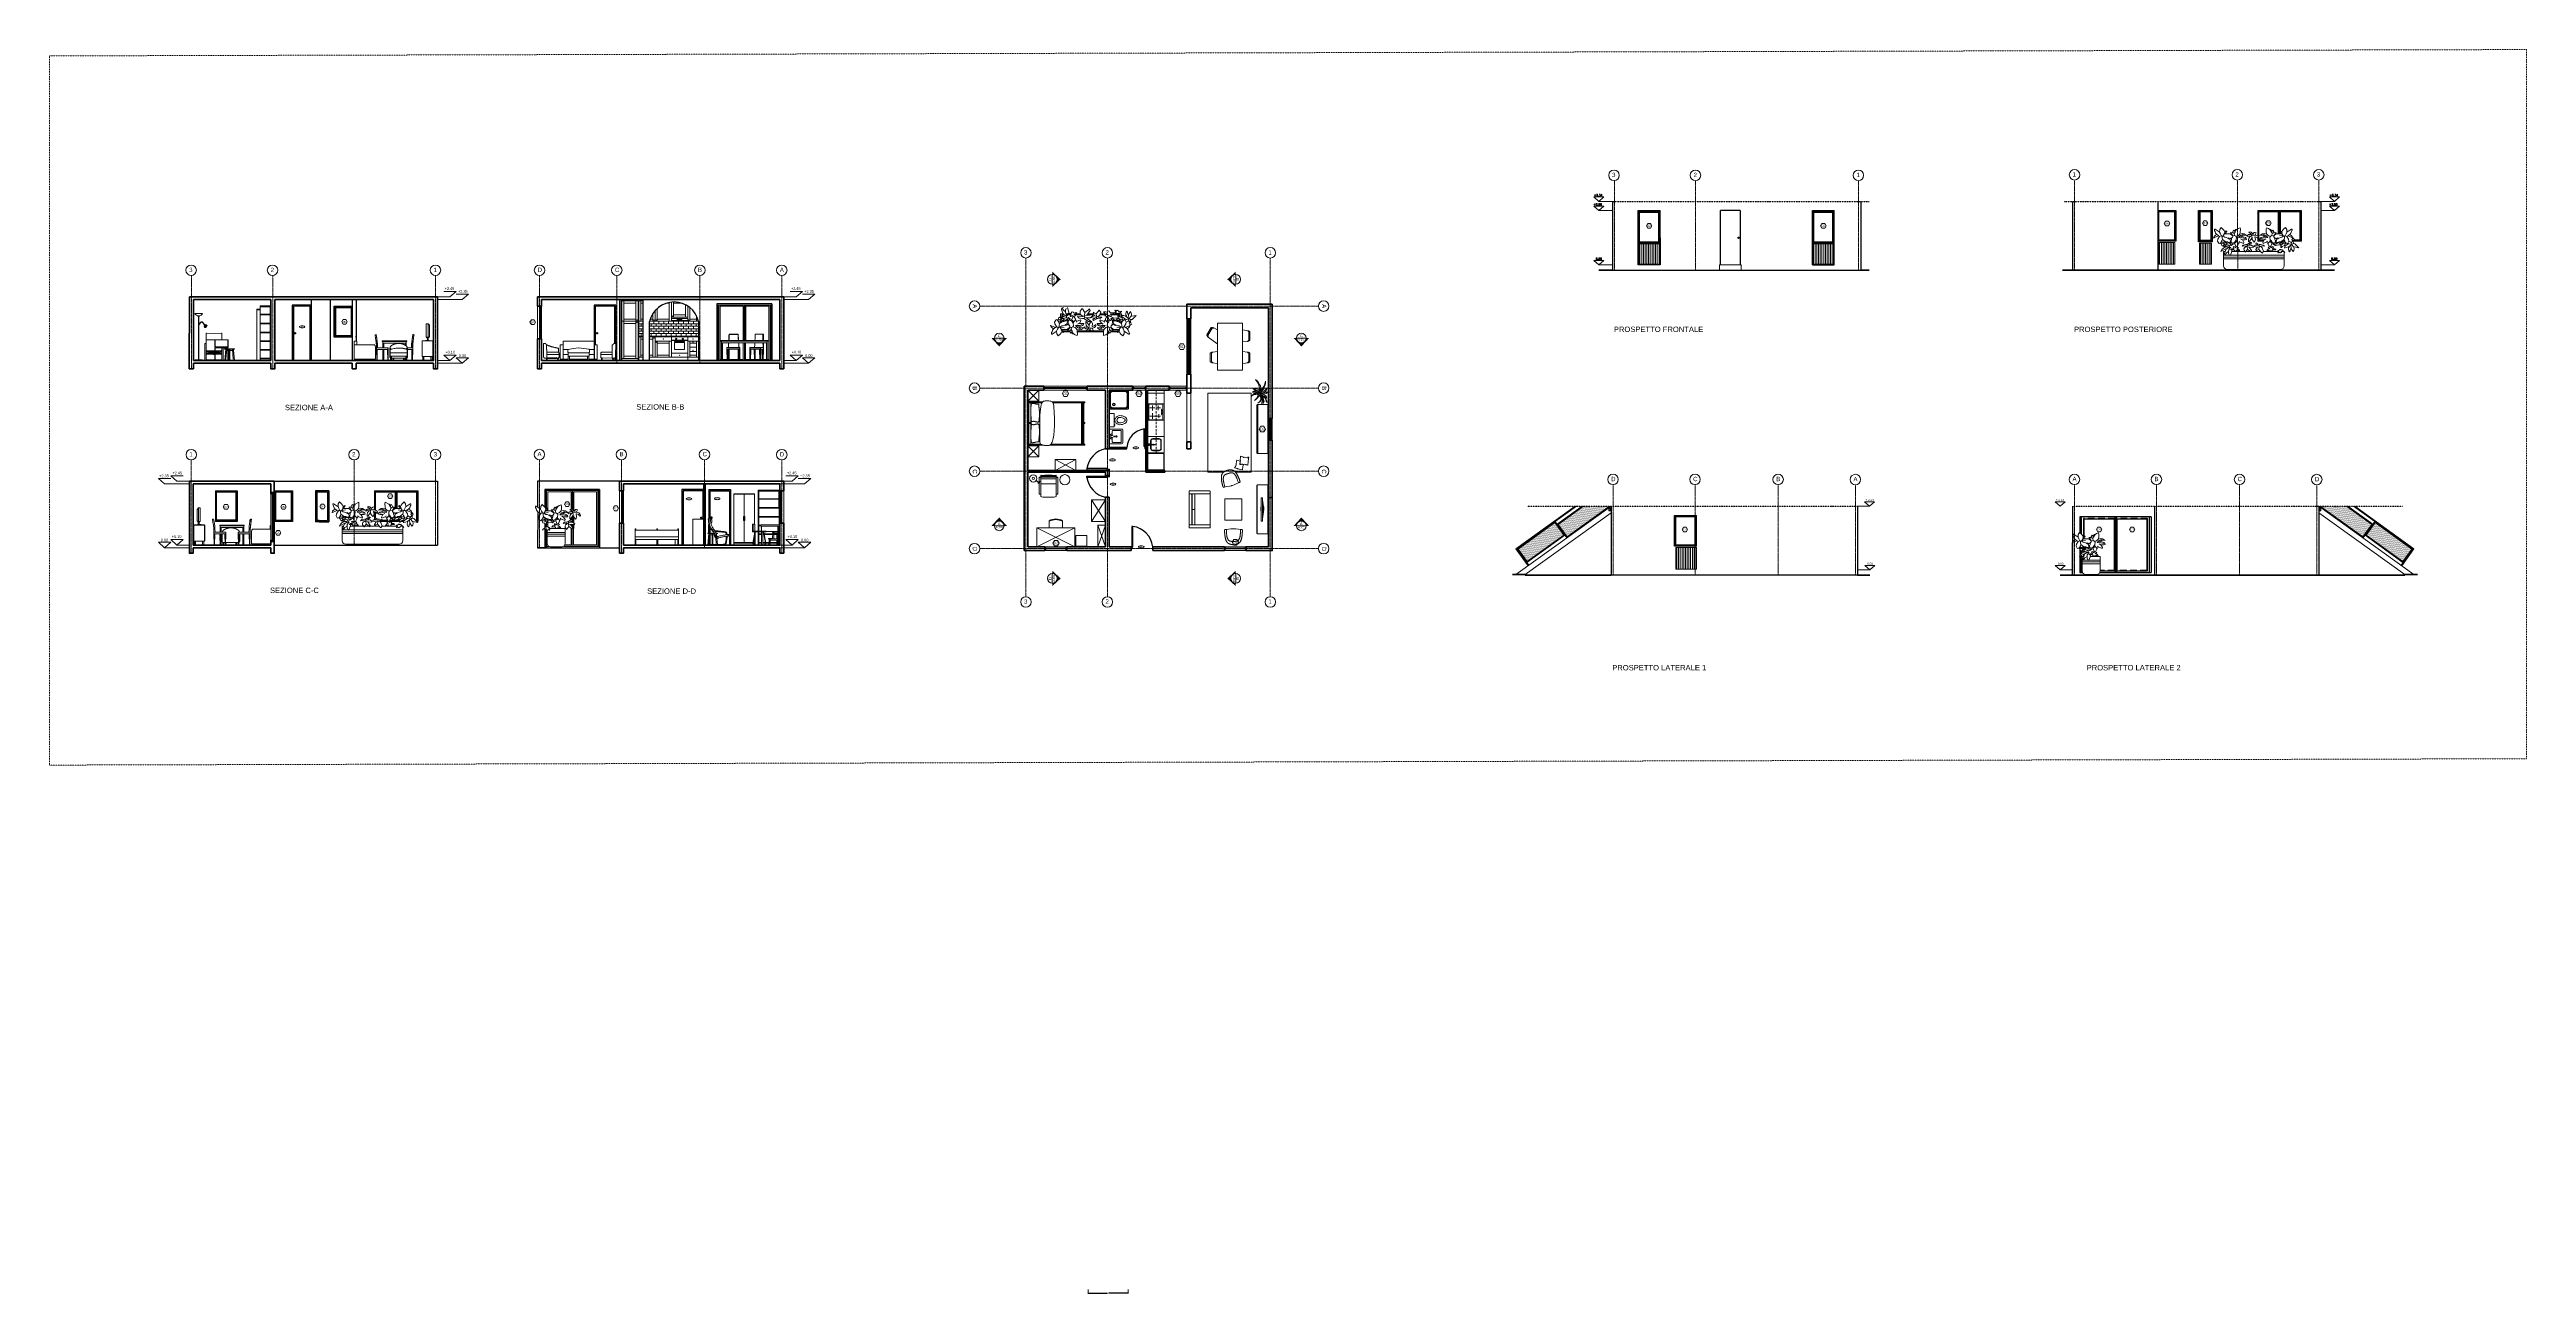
# Model space of a CAD drawing. Header units: centimetres. Extents: x -1487 to 7635, y -1892 to 2688.
import ezdxf
from ezdxf.enums import TextEntityAlignment as Align

# ---------------------------------------------------------------- set-up
doc = ezdxf.new("R2010")
doc.units = ezdxf.units.CM
for name, pattern in [('ACAD_ISO10W100', [18, 12, -3, 0, -3]), ('CENTERX2', [4, 2.5, -0.5, 0.5, -0.5]), ('CENTRO2', [1.125, 0.75, -0.125, 0.125, -0.125]), ('HIDDEN', [0.375, 0.25, -0.125])]:
    doc.linetypes.add(name, pattern=pattern)
for name, color, linetype, lineweight in [('A-ANNO-SYMB', 3, 'Continuous', 18), ('A-ANNO-TEXT', 3, 'Continuous', 18), ('A-ELEV-FURN', 251, 'Continuous', 18), ('A-ELEV-MBE1', 7, 'Continuous', 35), ('A-ELEV-PATT', 8, 'Continuous', 18), ('A-FURN', 8, 'Continuous', 18), ('A-FURN_Num_Penna__251', 251, 'Continuous', 18), ('A-FURN_Num_Penna__8', 8, 'Continuous', 18), ('A-FURN_Num_Penna__8_Num_Penna__8_Num_Penna__8_Num_Penna__8_Num_Penna__8_Num_Penna__8_Num_Penna__8_Num_Penna__8_Num_Penna__8_Num_Penna__8_Num_Penna__253', 253, 'Continuous', 18), ('A-GLAZ-FULL', 4, 'Continuous', 25), ('A-GLAZ-FULL_Num_Penna__4_Num_Penna__4_Num_Penna__4_Num_Penna__4_Num_Penna__4_Num_Penna__4_Num_Penna__4_Num_Penna__4_Num_Penna__4_Num_Penna__4', 4, 'Continuous', 18), ('A-SECT-MCUT', 7, 'Continuous', 35), ('A-SECT-PATT', 8, 'Continuous', 18), ('A-WALL-FULL', 7, 'Continuous', 35), ('AA - linee quote', 3, 'Continuous', 13), ('AA - linee quote_Num_Penna__1_Num_Penna__255_Num_Penna__255_Num_Penna__255_Num_Penna__255_Num_Penna__255_Num_Penna__255_Num_Penna__255_Num_Penna__6_Num_Penna__6', 6, 'Continuous', 18), ('AA - linee quote_Num_Penna__1_Num_Penna__255_Num_Penna__255_Num_Penna__255_Num_Penna__255_Num_Penna__255_Num_Penna__255_Num_Penna__255_Num_Penna__8_Num_Penna__8', 8, 'Continuous', 18), ('AA - montanti', 7, 'Continuous', 35), ('AA - pareti sezionate', 7, 'Continuous', 50), ('AA - pareti sezionate_Num_Penna__254_Num_Penna__254_Num_Penna__254_Num_Penna__254_Num_Penna__254_Num_Penna__254_Num_Penna__254_Num_Penna__254_Num_Penna__254_Num_Penna__254', 254, 'Continuous', 18), ('AA - pareti sezionate_Num_Penna__7_Num_Penna__7_Num_Penna__7_Num_Penna__7_Num_Penna__7_Num_Penna__7_Num_Penna__7_Num_Penna__7_Num_Penna__4_Num_Penna__4', 4, 'Continuous', 18), ('AA - perimetri giardino', 6, 'Continuous', 50), ('AA - serramenti e porte', 4, 'Continuous', 25), ('AA - struttura finestre', 6, 'Continuous', 25), ('AA pareti non sezionate', 2, 'Continuous', 25), ('AA- arredo', 8, 'Continuous', 18), ('G-PLANOTM', 6, 'Continuous', 40), ('IKE120015-t1_Num_Penna__251', 251, 'Continuous', 18), ('J- montanti', 7, 'Continuous', 35), ('piante', 94, 'Continuous', 13), ('PIANTE_Num_Penna__252_Num_Penna__252_Num_Penna__252', 252, 'Continuous', 18), ('PROIEZIONI', 145, 'Continuous', 13), ('QUOTE', 1, 'Continuous', 25), ('SEZIONE ARREDO', 8, 'Continuous', 25), ('SIMBOLI FINESTRE', 3, 'Continuous', 13), ('SIMBOLI PORTE', 3, 'Continuous', 13)]:
    doc.layers.add(name, color=color, linetype=linetype, lineweight=lineweight)
doc.layers.add('A-WALL-FULL_Num_Penna__7_Num_Penna__7_Num_Penna__7_Num_Penna__7_Num_Penna__7_Num_Penna__7_Num_Penna__7_Num_Penna__7_Num_Penna__10_Num_Penna__11_Num_Penna__13', color=7, linetype='Continuous', lineweight=18, true_color=0x636466)
for name, color, linetype in [('IKE120036-t1', 255, 'Continuous'), ('Layer1', 7, 'Continuous'), ('VEGETAZIONE', 94, 'Continuous'), ('家具', 7, 'Continuous')]:
    doc.layers.add(name, color=color, linetype=linetype)
doc.styles.add('Annotativa', font='Arial.ttf')
doc.styles.add('ARCH', font='txt')
doc.styles.add('ARIAL', font='Arial.ttf')
doc.styles.add('E-ARIAL', font='Arial.ttf')
doc.styles.add('E-ROMANS', font='romans.shx', dxfattribs={"width": 0.8})
doc.styles.get("Standard").update_dxf_attribs({"font": 'Arial.ttf'})
doc.dimstyles.new('QM-D_1', dxfattribs={"dimtxt": 2, "dimasz": 1, "dimexe": 1, "dimexo": 2, "dimgap": 0.09, "dimtad": 0, "dimzin": 0, "dimdsep": 46, "dimtxsty": 'Annotativa', "dimblk": 'ARCHTICK', "dimcen": 0, "dimdle": 1, "dimclrd": 256, "dimclre": 256, "dimadec": 0, "dimazin": 0, "dimtfac": 1, "dimtofl": 0, "dimtmove": 0, "dimatfit": 3, "dimldrblk": 'ARCHTICK', "dimfxl": 1, "dimtolj": 1, "dimtzin": 0, "dimlwe": 5, "dimarcsym": 2})

# ---------------------------------------------------------------- blocks, each defined once
blk = doc.blocks.new('15PTOI09')
for p, q in [((0, 11), (8, 11)), ((0, -11), (0, 11)), ((8, 11), (8, -11)), ((9, 3), (10.126136, 3)), ((9, 3), (9, -3)), ((8, -11), (0, -11)), ((9, -7), (8, -7)), ((8, -9), (9, -9)), ((9, -3), (10.126136, -3)), ((9, -9), (9, -7))]:
    blk.add_line(p, q)
for points in [[(17, -7.5, 0.063415), (21.795427, -6.889337, 0.076468), (25.485281, -5.303301, 0.107136), (28.197945, -2.662065, 0.147373), (29, 0, 0.147373), (28.197945, 2.662065, 0.107136), (25.485281, 5.303301, 0.076468), (21.795427, 6.889337, 0.063415), (17, 7.5, 0.063415)], [(17, -4.5, 0.063415), (21.043563, -3.985082, 0.076468), (23.895285, -2.759306, 0.107136), (25.697274, -1.004766, 0.147373), (26, 0, 0.147373), (25.697274, 1.004766, 0.107136), (23.895285, 2.759306, 0.076468), (21.043563, 3.985082, 0.063415), (17, 4.5, 0.063415)]]:
    blk.add_lwpolyline(points, format="xyb")
for radius, start, end in [(7.5, 90, 156.421822), (4.5, 90, 270), (7.5, 203.578178, 270)]:
    blk.add_arc((17, 0), radius, start, end)
at = {"style": 'ARCH'}
for tag, p, flags in [('ROOM_NUMBER', (0, -30), 1), ('ITEM', (0, -21), 3)]:
    blk.add_attdef(tag, p, '', height=6, dxfattribs=dict(at, flags=flags))
blk = doc.blocks.new('15PLAV06')
for p, q in [((0, 8.5), (0, -8.5)), ((16.5, 10), (1.5, 10)), ((2, -1.5), (2, 1.5)), ((7, 0.5), (3, 1.5)), ((4, 1.25), (4, 7.25)), ((4.75, 8), (15.25, 8)), ((7, -0.5), (7, 0.5)), ((16, 7.25), (16, -7.25)), ((18, -8.5), (18, 8.5)), ((1.5, -10), (16.5, -10)), ((3, -1.5), (7, -0.5)), ((4, -7.25), (4, -1.25)), ((15.25, -8), (4.75, -8))]:
    blk.add_line(p, q)
for centre in [(2.5, 2.5), (9.5, 0), (2.5, -2.5)]:
    blk.add_circle(centre, 1)
for centre, radius, start, end in [((1.5, 8.5), 1.5, 90, 180), ((4.75, 7.25), 0.75, 90, 180), ((15.25, 7.25), 0.75, 0, 90), ((16.5, 8.5), 1.5, 0, 90), ((1.5, -8.5), 1.5, 180, 270), ((4.75, -7.25), 0.75, 180, 270), ((15.25, -7.25), 0.75, 270, 0), ((16.5, -8.5), 1.5, 270, 0)]:
    blk.add_arc(centre, radius, start, end)
at = {"style": 'ARCH'}
for tag, p, flags in [('ROOM_NUMBER', (0, -29), 1), ('ITEM', (0, -20), 3)]:
    blk.add_attdef(tag, p, '', height=6, dxfattribs=dict(at, flags=flags))
blk = doc.blocks.new('_ArchTick')
at = {"color": 0, "linetype": 'ByBlock', "const_width": 0.15}
blk.add_lwpolyline([(-0.5, -0.5), (0.5, 0.5)], dxfattribs=at)
blk = doc.blocks.new('*D14')
at = {"layer": 'QUOTE', "lineweight": -2, "ltscale": 0.4, "transparency": 16777216}
for p, q in [((2336.2, -1890.7), (2408.7, -1890.7)), ((2485.8, -1890.7), (2413.3, -1890.7))]:
    blk.add_line(p, q, dxfattribs=at)
at = {"layer": 'QUOTE', "lineweight": 5, "ltscale": 0.4, "transparency": 16777216}
for p, q in [((2337.2, -1876.9), (2337.2, -1891.7)), ((2484.8, -1877), (2484.8, -1891.7))]:
    blk.add_line(p, q, dxfattribs=at)
at = {"layer": 'QUOTE', "lineweight": -2, "ltscale": 0.4, "transparency": 16777216, "rotation": 180}
blk.add_blockref('_ArchTick', (2337.2, -1890.7), dxfattribs=at)
at = {"layer": 'QUOTE', "lineweight": -2, "ltscale": 0.4, "transparency": 16777216}
blk.add_blockref('_ArchTick', (2484.8, -1890.7), dxfattribs=at)
at = {"layer": 'QUOTE', "color": 0, "ltscale": 0.4, "transparency": 16777216, "insert": (2411, -1890.7), "char_height": 2, "attachment_point": 5, "style": 'Annotativa'}
blk.add_mtext('\\A1;290', dxfattribs=at)

msp = doc.modelspace()

# ---------------------------------------------------------------- hatches: boundary and pattern name
at = {"layer": 'AA - linee quote'}
h = msp.add_hatch(color=256, dxfattribs=at)
h.dxf.hatch_style = 1
h.paths.add_polyline_path([(2205.7342, 1870.0396), (2205.7342, 1859.4377, -1), (2205.7342, 1823.8743), (2205.7342, 1813.2724), (2236.6303, 1841.656)])
h = msp.add_hatch(color=256, dxfattribs=at)
h.dxf.hatch_style = 1
h.paths.add_polyline_path([(2880.9418, 1813.3365), (2880.9418, 1823.9384, -1), (2880.9418, 1859.5018), (2880.9418, 1870.1037), (2850.0457, 1841.7201)])
h = msp.add_hatch(color=256, dxfattribs=at)
h.dxf.hatch_style = 1
h.paths.add_polyline_path([(9.8723, 1797.423), (-35.631, 1797.423), (-12.8793, 1777.4011)], flags=17)
h.paths.add_polyline_path([(-35.631, 1797.423), (-12.8793, 1777.4011), (9.8723, 1797.423)])
h = msp.add_hatch(color=256, dxfattribs=at)
h.dxf.hatch_style = 1
h.paths.add_polyline_path([(55.4891, 1787.423), (9.9858, 1787.423), (32.7374, 1767.4011)], flags=17)
h.paths.add_polyline_path([(9.9858, 1787.423), (32.7374, 1767.4011), (55.4891, 1787.423)])
h = msp.add_hatch(color=256, dxfattribs=at)
h.dxf.hatch_style = 1
h.paths.add_polyline_path([(1285.1706, 1797.5142), (1239.6673, 1797.5142), (1262.4189, 1777.4923)], flags=17)
h.paths.add_polyline_path([(1239.6673, 1797.5142), (1262.4189, 1777.4923), (1285.1706, 1797.5142)])
h = msp.add_hatch(color=256, dxfattribs=at)
h.dxf.hatch_style = 1
h.paths.add_polyline_path([(1330.7873, 1787.5142), (1285.284, 1787.5142), (1308.0357, 1767.4923)], flags=17)
h.paths.add_polyline_path([(1285.284, 1787.5142), (1308.0357, 1767.4923), (1330.7873, 1787.5142)])
h = msp.add_hatch(color=256, dxfattribs=at)
h.dxf.hatch_style = 1
h.paths.add_polyline_path([(9.9858, 1562.4899), (-35.5175, 1562.4899), (-12.7659, 1542.468)], flags=17)
h.paths.add_polyline_path([(-35.5175, 1562.4899), (-12.7659, 1542.468), (9.9858, 1562.4899)])
h = msp.add_hatch(color=256, dxfattribs=at)
h.dxf.hatch_style = 1
h.paths.add_polyline_path([(55.4891, 1552.4899), (9.9858, 1552.4899), (32.7374, 1532.468)], flags=17)
h.paths.add_polyline_path([(9.9858, 1552.4899), (32.7374, 1532.468), (55.4891, 1552.4899)])
h = msp.add_hatch(color=256, dxfattribs=at)
h.dxf.hatch_style = 1
h.paths.add_polyline_path([(1285.284, 1562.5811), (1239.7807, 1562.5811), (1262.5324, 1542.5592)], flags=17)
h.paths.add_polyline_path([(1239.7807, 1562.5811), (1262.5324, 1542.5592), (1285.284, 1562.5811)])
h = msp.add_hatch(color=256, dxfattribs=at)
h.dxf.hatch_style = 1
h.paths.add_polyline_path([(1330.7873, 1552.5811), (1285.284, 1552.5811), (1308.0357, 1532.5592)], flags=17)
h.paths.add_polyline_path([(1285.284, 1552.5811), (1308.0357, 1532.5592), (1330.7873, 1552.5811)])
h = msp.add_hatch(color=256, dxfattribs=at)
h.dxf.hatch_style = 1
h.paths.add_polyline_path([(2038.5145, 1625.317), (2027.9126, 1625.317, -1), (1992.3492, 1625.317), (1981.7473, 1625.317), (2010.1309, 1594.4209)])
h = msp.add_hatch(color=256, dxfattribs=at)
h.dxf.hatch_style = 1
h.paths.add_polyline_path([(3151.3534, 1625.317), (3140.7515, 1625.317, -1), (3105.1881, 1625.317), (3094.5862, 1625.317), (3122.9698, 1594.4209)])
h = msp.add_hatch(color=256, dxfattribs=at)
h.dxf.hatch_style = 1
h.paths.add_polyline_path([(-1086.3653, 1108.4304), (-1040.862, 1108.4304), (-1063.6136, 1088.4085)], flags=17)
h.paths.add_polyline_path([(-1040.862, 1108.4304), (-1063.6136, 1088.4085), (-1086.3653, 1108.4304)])
h = msp.add_hatch(color=256, dxfattribs=at)
h.dxf.hatch_style = 1
h.paths.add_polyline_path([(-1040.7485, 1118.4304), (-995.2452, 1118.4304), (-1017.9969, 1098.4085)], flags=17)
h.paths.add_polyline_path([(-995.2452, 1118.4304), (-1017.9969, 1098.4085), (-1040.7485, 1118.4304)])
h = msp.add_hatch(color=256, dxfattribs=at)
h.dxf.hatch_style = 1
h.paths.add_polyline_path([(1270.1706, 1118.4974), (1224.6673, 1118.4974), (1247.4189, 1098.4755)], flags=17)
h.paths.add_polyline_path([(1224.6673, 1118.4974), (1247.4189, 1098.4755), (1270.1706, 1118.4974)])
h = msp.add_hatch(color=256, dxfattribs=at)
h.dxf.hatch_style = 1
h.paths.add_polyline_path([(1315.7873, 1108.4974), (1270.284, 1108.4974), (1293.0357, 1088.4755)], flags=17)
h.paths.add_polyline_path([(1270.284, 1108.4974), (1293.0357, 1088.4755), (1315.7873, 1108.4974)])
h = msp.add_hatch(color=256, dxfattribs=at)
h.dxf.hatch_style = 1
h.paths.add_polyline_path([(1981.7511, 934.1649), (1992.353, 934.1649, -1), (2027.9164, 934.1649), (2038.5183, 934.1649), (2010.1347, 965.061)])
h = msp.add_hatch(color=256, dxfattribs=at)
h.dxf.hatch_style = 1
h.paths.add_polyline_path([(3094.5809, 934.1649), (3105.1828, 934.1649, -1), (3140.7462, 934.1649), (3151.3481, 934.1649), (3122.9645, 965.061)])
h = msp.add_hatch(color=256, dxfattribs=at)
h.dxf.hatch_style = 1
h.paths.add_polyline_path([(-1086.3653, 873.4974), (-1040.862, 873.4974), (-1063.6136, 853.4755)], flags=17)
h.paths.add_polyline_path([(-1040.862, 873.4974), (-1063.6136, 853.4755), (-1086.3653, 873.4974)])
h = msp.add_hatch(color=256, dxfattribs=at)
h.dxf.hatch_style = 1
h.paths.add_polyline_path([(-1040.862, 883.4974), (-995.3587, 883.4974), (-1018.1103, 863.4755)], flags=17)
h.paths.add_polyline_path([(-995.3587, 883.4974), (-1018.1103, 863.4755), (-1040.862, 883.4974)])
h = msp.add_hatch(color=256, dxfattribs=at)
h.dxf.hatch_style = 1
h.paths.add_polyline_path([(1270.284, 883.5643), (1224.7807, 883.5643), (1247.5324, 863.5424)], flags=17)
h.paths.add_polyline_path([(1224.7807, 883.5643), (1247.5324, 863.5424), (1270.284, 883.5643)])
h = msp.add_hatch(color=256, dxfattribs=at)
h.dxf.hatch_style = 1
h.paths.add_polyline_path([(1315.7873, 873.5643), (1270.284, 873.5643), (1293.0357, 853.5424)], flags=17)
h.paths.add_polyline_path([(1270.284, 873.5643), (1293.0357, 853.5424), (1315.7873, 873.5643)])
h = msp.add_hatch(color=256, dxfattribs=at)
h.dxf.hatch_style = 1
h.paths.add_polyline_path([(2205.7342, 768.9486), (2205.7342, 758.3467, -1), (2205.7342, 722.7833), (2205.7342, 712.1814), (2236.6303, 740.565)])
h = msp.add_hatch(color=256, dxfattribs=at)
h.dxf.hatch_style = 1
h.paths.add_polyline_path([(2880.9418, 712.1157), (2880.9418, 722.7176, -1), (2880.9418, 758.281), (2880.9418, 768.8829), (2850.0457, 740.4993)])
at = {"layer": 'AA- arredo'}
h = msp.add_hatch(dxfattribs=at)
h.set_pattern_fill('ANSI31', color=256, scale=10)
h.set_pattern_definition([(45, (-10305.416, -23281.6491), (-0.883883476, 0.883883476), [])])
h.paths.add_polyline_path([(-878.9856, 1593.0338), (-878.9856, 1590.468), (-829.9856, 1590.468), (-829.9856, 1593.0338)])

# ---------------------------------------------------------------- linework, layer by layer
at = {"color": 7}
for p, q in [((-672.496, 1642.522), (-672.496, 1643.5248)), ((-672.496, 1552.3291), (-672.496, 1642.522)), ((-958.3801, 883.1453), (-958.3801, 890.5472))]:
    msp.add_line(p, q, dxfattribs=at)
msp.add_line((4263.2603, 982.2809), (4263.7227, 982.2809))
at = {"layer": 'A-ANNO-SYMB'}
for p, q in [((5170.7227, 1006.9256), (5170.7227, 1006.9256)), ((5170.7227, 1006.9256), (5216.0844, 1006.9205)), ((5234.2003, 1023.095), (5197.4007, 1023.095)), ((5197.4007, 1023.095), (5215.8005, 1006.8652)), ((5215.8005, 1006.8652), (5234.2003, 1023.095)), ((5216.0844, 1006.9205), (5216.0844, 1006.9205)), ((5917.8817, 1006.8652), (5899.482, 1023.095)), ((5899.482, 1023.095), (5936.2815, 1023.095)), ((5936.2815, 1023.095), (5917.8817, 1006.8652)), ((5170.7227, 771.9372), (5170.7227, 771.9372)), ((5170.7227, 771.9372), (5216.0844, 771.9321)), ((5234.4842, 788.1619), (5197.6846, 788.1619)), ((5197.6846, 788.1619), (5216.0844, 771.9321)), ((5216.0844, 771.9321), (5234.4842, 788.1619)), ((5216.0844, 771.9321), (5216.0844, 771.9321)), ((5917.5979, 771.9321), (5899.1981, 788.1619)), ((5899.1981, 788.1619), (5935.9977, 788.1619)), ((5935.9977, 788.1619), (5917.5979, 771.9321)), ((5962.9595, 771.9372), (5917.5979, 771.9321)), ((5917.5979, 771.9321), (5917.5979, 771.9321))]:
    msp.add_line(p, q, dxfattribs=at)
at = {"layer": 'A-ELEV-FURN'}
for p, q in [((-279.9993, 1542.468), (-281.4594, 1542.468)), ((-239.4897, 1542.468), (-240.9498, 1542.468))]:
    msp.add_line(p, q, dxfattribs=at)
at = {"layer": 'A-ELEV-MBE1'}
for p, q in [((6877.3816, 1874.9033), (6277.2921, 1874.9033)), ((-527.996, 1742.468), (-527.996, 1542.468)), ((620.3398, 1063.5424), (625.3398, 1063.5424)), ((4868.2603, 1006.9256), (4868.2603, 1006.9256)), ((4868.2603, 1006.9256), (4868.2603, 1006.9256)), ((6119.3989, 966.7077), (6125.2713, 966.7077)), ((1061.8022, 863.5424), (1061.8022, 863.5424)), ((5962.9595, 872.1928), (5962.9595, 751.9925))]:
    msp.add_line(p, q, dxfattribs=at)
at = {"layer": 'A-ELEV-MBE1', "color": 7}
msp.add_line((846.3021, 863.5423), (918.3022, 863.5423), dxfattribs=at)
at = {"layer": 'A-ELEV-PATT', "linetype": 'Continuous'}
for p, q in [((4268.8713, 2116.3282), (4268.8713, 2116.3282)), ((4269.2694, 2125.121), (4269.2694, 2125.121)), ((4269.7725, 2106.371), (4269.7725, 2106.371)), ((4320.7689, 2128.0683), (4320.7689, 2128.0683)), ((4398.7332, 2128.1949), (4398.7332, 2128.1949)), ((4400.77, 2127.8058), (4400.77, 2127.8058)), ((4450.02, 2128.6241), (4450.02, 2128.6241)), ((4508.4026, 2128.9033), (4510.5693, 2127.4418)), ((4510.5743, 2127.4421), (4511.0646, 2128.9033)), ((4547.5681, 2128.8554), (4547.5681, 2128.8554)), ((4669.4157, 2128.0723), (4670.1129, 2128.9033)), ((4669.4208, 2128.0673), (4672.4572, 2127.8016)), ((4672.4952, 2127.7854), (4672.289, 2128.9033)), ((4675.0006, 2127.3555), (4675.0006, 2127.3555)), ((4713.1091, 2128.2802), (4713.1091, 2128.2802)), ((4813.1417, 2127.8279), (4813.1417, 2127.8279)), ((4843.2745, 2128.9033), (4845.2773, 2127.5524)), ((4845.2822, 2127.5529), (4845.7353, 2128.9033)), ((4888.7667, 2128.4815), (4888.7667, 2128.4815)), ((4942.6951, 2128.6157), (4942.6951, 2128.6157)), ((4955.7535, 2127.7639), (4955.7535, 2127.7639)), ((5032.3423, 2127.8013), (5032.3423, 2127.8013)), ((5102.4256, 2128.7969), (5102.4256, 2128.7969)), ((5178.1464, 2128.9033), (5179.9852, 2127.663)), ((5179.9901, 2127.6636), (5180.4061, 2128.9033)), ((6015.9971, 2128.9033), (6016.8607, 2128.3207)), ((6016.867, 2128.3203), (6017.0626, 2128.9033)), ((6033.8966, 2127.8542), (6033.8966, 2127.8542)), ((6067.3478, 2128.1721), (6068.0493, 2128.9033)), ((6095.8608, 2127.9954), (6095.8608, 2127.9954)), ((6276.3226, 2128.1345), (6276.3226, 2128.1345)), ((6359.0547, 2128.8713), (6359.0547, 2128.8713)), ((6387.0602, 2127.6949), (6387.0602, 2127.6949)), ((6430.4788, 2127.8879), (6430.4788, 2127.8879)), ((6432.8251, 2128.1351), (6434.8262, 2128.9033)), ((6516.3113, 2128.2507), (6516.3113, 2128.2507)), ((6529.7107, 2127.9201), (6529.7107, 2127.9201)), ((6681.7083, 2127.8693), (6681.7083, 2127.8693)), ((6701.3452, 2128.3599), (6701.3452, 2128.3599)), ((6767.5335, 2128.2456), (6769.2468, 2128.9033)), ((6806.6246, 2128.8216), (6806.7029, 2128.9033)), ((6806.6339, 2128.805), (6811.1519, 2128.1043)), ((6811.1443, 2128.1088), (6811.0518, 2128.9033)), ((4397.4497, 2095.2049), (4397.4497, 2095.2049)), ((5033.161, 2095.019), (5033.161, 2095.019)), ((5070.7107, 2095.3494), (5070.7107, 2095.3494)), ((5965.0016, 2019.3839), (5965.0016, 2019.3839)), ((5965.1433, 2036.0303), (5965.1433, 2036.0303)), ((6277.1412, 2095.3521), (6277.1412, 2095.3521)), ((6311.2319, 2095.2772), (6311.2319, 2095.2772)), ((6330.4715, 2097.8102), (6330.4715, 2097.8102)), ((6479.0015, 2031.1822), (6479.0015, 2031.1822)), ((6541.7567, 2009.485), (6545.3137, 2010.8504)), ((6541.7683, 2009.4717), (6542.0617, 2009.2739)), ((6544.5646, 2008.5553), (6545.3303, 2010.8372)), ((6642.6605, 2084.0805), (6642.6605, 2084.0805)), ((6643.1993, 2044.8081), (6643.1993, 2044.8081)), ((6643.817, 2061.7191), (6643.817, 2061.7191)), ((6644.4347, 2078.6301), (6644.4347, 2078.6301)), ((6645.0524, 2095.5411), (6645.0524, 2095.5411)), ((6723.9004, 2095.0302), (6725.3509, 2094.9033)), ((6805.0903, 2042.4786), (6805.0903, 2042.4786)), ((6877.32, 2041.8671), (6877.32, 2041.8671)), ((5182.2402, 1946.057), (5182.2402, 1946.057)), ((5182.4315, 1916.2284), (5182.4315, 1916.2284)), ((5963.9938, 1915.8448), (5963.9938, 1915.8448)), ((5964.6115, 1932.7558), (5964.6115, 1932.7558)), ((5965.2292, 1949.6668), (5965.2292, 1949.6668)), ((6276.5012, 1958.396), (6276.5012, 1958.396)), ((6277.1189, 1975.307), (6277.1189, 1975.307)), ((6277.1905, 2005.6542), (6277.1905, 2005.6542)), ((6499.0734, 1993.1004), (6501.492, 1994.0288)), ((6499.085, 1993.0872), (6500.364, 1992.2245)), ((6796.3644, 1981.5287), (6796.3644, 1981.5287)), ((6804.6247, 1959.1897), (6804.6247, 1959.1897)), ((6804.9406, 1978.1511), (6804.9406, 1978.1511)), ((6805.2714, 1977.5516), (6805.2714, 1977.5516)), ((4388.5377, 1894.9033), (4388.8629, 1894.8528)), ((4388.8773, 1894.8487), (4388.871, 1894.9033)), ((4429.2097, 1894.2208), (4429.2097, 1894.2208)), ((4454.0481, 1875.1651), (4454.0481, 1875.1651)), ((4582.3208, 1900.7721), (4582.3208, 1900.7721)), ((4745.0295, 1893.8976), (4745.0295, 1893.8976)), ((4874.713, 1875.2853), (4874.713, 1875.2853)), ((5009.0315, 1875.1232), (5009.0315, 1875.1232)), ((5051.136, 1894.7682), (5051.136, 1894.7682)), ((5154.1099, 1875.1608), (5154.1099, 1875.1608)), ((5963.3761, 1898.9338), (5963.3761, 1898.9338)), ((6040.2675, 1875.7496), (6040.2675, 1875.7496)), ((6040.7368, 1874.9592), (6040.7368, 1874.9592)), ((6062.9234, 1875.6294), (6062.9234, 1875.6294)), ((6067.2592, 1874.9033), (6067.9903, 1875.7746)), ((6068.2072, 1874.9033), (6068.0491, 1875.7603)), ((6260.3233, 1874.9033), (6260.8919, 1875.4958)), ((6260.3999, 1875.5066), (6260.3999, 1875.5066)), ((6260.9609, 1874.9033), (6260.8936, 1875.4817)), ((6419.0044, 1875.8398), (6419.0044, 1875.8398)), ((6444.9816, 1875.2883), (6444.9816, 1875.2883)), ((6459.5056, 1875.663), (6459.5056, 1875.663)), ((6609.1849, 1874.9033), (6611.562, 1875.8157)), ((6611.2761, 1874.9033), (6611.578, 1875.803)), ((6625.2749, 1874.9033), (6627.393, 1877.1108)), ((6627.6501, 1874.9033), (6627.3946, 1877.0992)), ((6637.0221, 1875.698), (6637.0221, 1875.698)), ((6656.8749, 1875.3306), (6659.2198, 1878.1251)), ((6656.8814, 1875.3256), (6659.9178, 1875.06)), ((6659.9559, 1875.0468), (6659.388, 1878.1251)), ((6695.6282, 1874.9033), (6695.7609, 1875.0614)), ((6695.831, 1874.9033), (6695.8053, 1875.043)), ((6738.4517, 1877.371), (6738.4517, 1877.371)), ((6766.5755, 1876.4857), (6766.5755, 1876.4857)), ((6804.7908, 1913.8236), (6804.7908, 1913.8236)), ((6865.8843, 1875.8711), (6865.8843, 1875.8711)), ((4301.3694, 1005.1804), (4301.3694, 1005.1804)), ((4320.0119, 1006.6507), (4320.0119, 1006.6507)), ((4347.13, 1005.5049), (4347.13, 1005.5049)), ((4384.2938, 1005.8435), (4384.2938, 1005.8435)), ((4405.7099, 1005.7614), (4408.7419, 1006.9253)), ((4412.3718, 1005.2609), (4412.3718, 1005.2609)), ((4430.6205, 1005.7362), (4430.6205, 1005.7362)), ((4455.7179, 1004.8601), (4455.7179, 1004.8601)), ((4559.0439, 1006.2939), (4559.0439, 1006.2939)), ((4560.5971, 1006.8487), (4560.5971, 1006.8487)), ((4667.5622, 1006.9256), (4670.2944, 1006.6865)), ((4670.3348, 1006.676), (4670.2887, 1006.9256)), ((4801.8376, 1006.1714), (4801.8376, 1006.1714)), ((4828.9557, 1005.0257), (4828.9557, 1005.0257)), ((4833.2745, 1005.8436), (4833.2745, 1005.8436)), ((4840.7041, 1006.6415), (4840.7041, 1006.6415)), ((4923.2956, 1005.7278), (4923.2956, 1005.7278)), ((4953.8352, 1006.1206), (4953.8352, 1006.1206)), ((4967.2293, 1005.2024), (4967.2293, 1005.2024)), ((4980.9534, 1004.9749), (4980.9534, 1004.9749)), ((5052.5467, 1006.2836), (5052.5467, 1006.2836)), ((5075.1267, 1005.9824), (5077.5836, 1006.9256)), ((5097.4444, 1006.9151), (5097.4532, 1006.9256)), ((5097.4513, 1006.9098), (5100.4877, 1006.6441)), ((5100.5277, 1006.6307), (5100.4733, 1006.9256)), ((5114.0274, 1006.252), (5114.0274, 1006.252)), ((6019.7111, 1006.6507), (6019.7111, 1006.6507)), ((6258.7432, 1006.2939), (6258.7432, 1006.2939)), ((6260.2963, 1006.8487), (6260.2963, 1006.8487)), ((6309.8452, 1006.7791), (6309.8452, 1006.7791)), ((6328.2071, 1006.1324), (6328.2071, 1006.1324)), ((6501.5369, 1006.1714), (6501.5369, 1006.1714)), ((6517.4771, 1006.9256), (6517.4787, 1006.9272)), ((6518.1806, 1006.9256), (6518.1804, 1006.9272)), ((6540.4033, 1006.6415), (6540.4033, 1006.6415)), ((6653.5345, 1006.1206), (6653.5345, 1006.1206)), ((6752.246, 1006.2836), (6752.246, 1006.2836)), ((6774.8259, 1005.9824), (6777.3111, 1006.9364)), ((6797.1436, 1006.9151), (6797.1621, 1006.9371)), ((6797.1505, 1006.9098), (6800.1869, 1006.6441)), ((6800.227, 1006.6307), (6800.1705, 1006.9368)), ((6813.7266, 1006.252), (6813.7266, 1006.252)), ((4577.1161, 972.1197), (4577.1161, 972.1197)), ((5989.2208, 952.5339), (5989.2208, 952.5339)), ((4265.491, 856.8473), (4265.491, 856.8473)), ((5970.9775, 899.9056), (5970.9775, 899.9056)), ((6252.48, 866.5826), (6252.1209, 868.5298)), ((6252.1209, 866.6204), (6252.4407, 866.5924)), ((4264.7219, 766.5017), (4264.7219, 766.5017)), ((4265.3412, 792.5197), (4265.3412, 792.5197)), ((4265.3685, 784.8636), (4265.3685, 784.8636)), ((4302.6803, 753.2223), (4302.6803, 753.2223)), ((4413.3206, 753.6187), (4413.3206, 753.6187)), ((4421.3547, 752.0711), (4421.3547, 752.0711)), ((4484.7448, 752.6353), (4484.7448, 752.6353)), ((4539.1337, 754.1419), (4539.1337, 754.1419)), ((4551.3313, 753.1836), (4551.3313, 753.1836)), ((4566.2519, 752.9961), (4566.2519, 752.9961)), ((4570.8507, 752.2241), (4573.4982, 751.9925)), ((4580.9015, 752.0636), (4581.007, 751.9925)), ((4710.8657, 752.1308), (4710.8657, 752.1308)), ((4718.2495, 752.9453), (4718.2495, 752.9453)), ((4857.5378, 753.1639), (4857.5378, 753.1639)), ((4914.0298, 752.0627), (4914.0298, 752.0627)), ((5001.044, 752.1817), (5003.2071, 751.9925)), ((5043.2809, 752.6185), (5043.2809, 752.6185)), ((5131.7684, 752.7136), (5131.7684, 752.7136)), ((5153.667, 752.0961), (5153.667, 752.0961)), ((6002.3795, 753.2223), (6002.3795, 753.2223)), ((6121.054, 752.0711), (6121.054, 752.0711)), ((6252.1209, 771.2735), (6252.8048, 770.8122)), ((6252.266, 787.0056), (6252.266, 787.0056)), ((6270.55, 752.2241), (6273.1975, 751.9925)), ((6280.6007, 752.0636), (6280.7062, 751.9925)), ((6410.565, 752.1308), (6410.565, 752.1308)), ((6613.729, 752.0627), (6613.729, 752.0627)), ((6615.3087, 752.1742), (6615.5781, 751.9925)), ((6700.7432, 752.1817), (6702.9064, 751.9925)), ((6742.9802, 752.6185), (6742.9802, 752.6185)), ((6831.4677, 752.7136), (6831.4677, 752.7136)), ((6853.3663, 752.0961), (6853.3663, 752.0961)), ((6868.824, 812.6704), (6869.9595, 814.0237)), ((6868.8302, 812.6653), (6869.9595, 812.5665))]:
    msp.add_line(p, q, dxfattribs=at)
at = {"layer": 'A-FURN'}
for p, q in [((974.653, 1542.5592), (974.653, 1542.7948)), ((978.1431, 1542.5592), (974.653, 1542.5592)), ((978.1431, 1542.7948), (978.1431, 1542.5592)), ((998.9845, 1542.5592), (996.995, 1542.5592)), ((1002.5495, 1542.5592), (1000.56, 1542.5592)), ((1036.3158, 1542.5592), (1038.3052, 1542.5592)), ((1039.8808, 1542.5592), (1041.8702, 1542.5592)), ((1077.7198, 1542.5592), (1075.7304, 1542.5592)), ((1081.2848, 1542.5592), (1079.2954, 1542.5592)), ((1115.0511, 1542.5592), (1117.0406, 1542.5592)), ((2174.1134, 1448.1865), (2254.1134, 1448.1865)), ((2174.1134, 1434.1865), (2254.1134, 1434.1865)), ((2254.1134, 1434.1865), (2334.1134, 1434.1865)), ((2550.5996, 1434.1865), (2501.5996, 1434.1865)), ((2701.5996, 1448.1865), (2635.5996, 1448.1865)), ((2701.5996, 1434.1865), (2635.5996, 1434.1865)), ((-965.3801, 1109.3471), (-965.3801, 1109.3471)), ((927.8022, 1035.6493), (927.8022, 863.5422)), ((2178.5996, 857.1865), (2258.5996, 857.1865)), ((2178.5996, 843.1865), (2258.5996, 843.1865)), ((2839.5996, 857.1865), (2919.5996, 857.1865)), ((2839.5996, 843.1865), (2919.5996, 843.1865))]:
    msp.add_line(p, q, dxfattribs=at)
at = {"layer": 'A-FURN', "ltscale": 0.8}
for p, q in [((2174.1134, 1434.1865), (2334.1134, 1434.1865)), ((2178.5996, 843.1865), (2258.5996, 843.1865))]:
    msp.add_line(p, q, dxfattribs=at)
at = {"layer": 'A-FURN', "ltscale": 1.5}
msp.add_line((2501.5996, 1448.1823), (2551.5997, 1448.1823), dxfattribs=at)
at = {"layer": 'A-FURN', "ltscale": 0.8}
for points in [[(2101.5996, 1448.1865), (2108.5996, 1448.1865)], [(2334.1134, 1448.1865), (2174.1134, 1448.1865)]]:
    msp.add_lwpolyline(points, dxfattribs=at)
at = {"layer": 'A-FURN'}
for points in [[(-672.2938, 866.119), (-672.3332, 866.119)], [(-672.2938, 864.2241), (-672.3332, 864.2241)]]:
    msp.add_lwpolyline(points, dxfattribs=at)
at = {"layer": 'A-FURN_Num_Penna__251', "lineweight": 13}
msp.add_line((-711.496, 1542.468), (-724.4682, 1542.468), dxfattribs=at)
at = {"layer": 'A-FURN_Num_Penna__251'}
for p, q in [((1004.3024, 863.5423), (932.3023, 863.5423)), ((1144.7983, 863.5424), (1108.061, 863.5424)), ((2148.5996, 857.1865), (2288.5996, 857.1865))]:
    msp.add_line(p, q, dxfattribs=at)
for points in [[(973.7865, 887.5325), (973.2084, 889.4465)], [(973.7865, 887.5325), (976.9768, 888.3947), (976.5677, 890.0441)]]:
    msp.add_lwpolyline(points, dxfattribs=at)
msp.add_circle((-830.6043, 1543.0867), 0.6187, dxfattribs=at)
at = {"layer": 'A-FURN_Num_Penna__8', "linetype": 'Continuous', "lineweight": 18}
msp.add_line((-282.8677, 1629.5771), (-282.9622, 1630.1358), dxfattribs=at)
at = {"layer": 'A-FURN_Num_Penna__8_Num_Penna__8_Num_Penna__8_Num_Penna__8_Num_Penna__8_Num_Penna__8_Num_Penna__8_Num_Penna__8_Num_Penna__8_Num_Penna__8_Num_Penna__253', "color": 253, "linetype": 'Continuous', "lineweight": 18}
for p, q in [((2898.7521, 1183.935), (2899.3324, 1190.3184)), ((2899.3324, 1190.3184), (2902.234, 1189.7381)), ((2902.234, 1189.7381), (2907.747, 1188.2873)), ((2907.747, 1188.2873), (2911.519, 1186.2562)), ((2911.519, 1186.2562), (2915.0009, 1186.8365)), ((2915.0009, 1186.8365), (2917.3221, 1185.6759)), ((2917.3221, 1185.6759), (2924.8662, 1186.8365)), ((2924.8662, 1186.8365), (2929.2186, 1187.1267)), ((2929.2186, 1187.1267), (2929.5087, 1185.6759)), ((2876.809, 1147.3753), (2879.8919, 1152.3079)), ((2876.809, 1147.3753), (2879.0215, 1147.3753)), ((2879.0215, 1147.3753), (2881.923, 1146.2146)), ((2879.8919, 1152.3079), (2880.1821, 1153.7587)), ((2880.1821, 1153.7587), (2881.3427, 1155.4996)), ((2881.3427, 1155.4996), (2882.5033, 1158.4012)), ((2881.923, 1146.2146), (2882.7935, 1146.5048)), ((2882.5033, 1160.1421), (2883.3738, 1163.9142)), ((2882.5033, 1158.4012), (2882.5033, 1160.1421)), ((2882.7935, 1146.5048), (2886.8557, 1145.3442)), ((2883.3738, 1163.9142), (2884.2443, 1168.8468)), ((2884.2443, 1168.8468), (2884.5344, 1172.6189)), ((2884.5344, 1172.6189), (2884.8246, 1176.3909)), ((2884.8246, 1176.3909), (2888.8868, 1174.65)), ((2886.8557, 1145.3442), (2888.0163, 1144.1835)), ((2888.0163, 1144.1835), (2891.208, 1144.4737)), ((2888.8868, 1174.65), (2889.7573, 1174.9401)), ((2889.7573, 1174.9401), (2893.5293, 1174.0697)), ((2891.208, 1144.4737), (2893.5293, 1142.7327)), ((2893.5293, 1174.0697), (2897.5915, 1172.3287)), ((2893.5293, 1142.7327), (2900.2029, 1141.8623)), ((2896.721, 1163.9142), (2897.3013, 1164.4945)), ((2896.721, 1160.4323), (2896.721, 1163.9142)), ((2900.2029, 1159.852), (2896.721, 1160.4323)), ((2897.3013, 1177.8417), (2897.8816, 1180.7433)), ((2898.462, 1173.7795), (2897.3013, 1177.8417)), ((2897.3013, 1170.8779), (2897.5915, 1172.3287)), ((2897.8816, 1169.7173), (2897.3013, 1170.8779)), ((2897.3013, 1164.4945), (2897.5915, 1169.4272)), ((2897.5915, 1172.3287), (2898.462, 1173.7795)), ((2897.5915, 1169.4272), (2897.8816, 1169.7173)), ((2897.8816, 1180.7433), (2898.1718, 1183.3547)), ((2898.1718, 1183.3547), (2898.7521, 1183.935)), ((2901.3635, 1161.0126), (2900.2029, 1159.852)), ((2900.2029, 1141.8623), (2905.7159, 1140.4115)), ((2903.3946, 1160.1421), (2901.3635, 1161.0126)), ((2904.8454, 1161.0126), (2903.3946, 1160.1421)), ((2907.747, 1161.0126), (2904.8454, 1161.0126)), ((2905.7159, 1140.4115), (2906.5863, 1143.6032)), ((2906.5863, 1143.6032), (2907.1667, 1148.826)), ((2907.1667, 1152.8882), (2908.6174, 1156.0799)), ((2907.1667, 1148.826), (2907.1667, 1152.8882)), ((2910.0682, 1160.4323), (2907.747, 1161.0126)), ((2908.6174, 1156.0799), (2910.0682, 1160.4323)), ((2913.8403, 1160.7225), (2910.0682, 1160.4323)), ((2918.4828, 1159.5618), (2913.8403, 1160.7225)), ((2919.6434, 1158.4012), (2918.4828, 1159.5618)), ((2922.2548, 1158.6914), (2919.6434, 1158.4012)), ((2925.7367, 1157.5307), (2922.2548, 1158.6914)), ((2925.7367, 1162.7535), (2925.4465, 1161.8831)), ((2925.4465, 1161.8831), (2925.7367, 1157.5307)), ((2926.6071, 1165.365), (2925.7367, 1162.7535)), ((2927.1875, 1174.0697), (2926.6071, 1168.8468)), ((2926.6071, 1168.8468), (2926.6071, 1165.365)), ((2927.4776, 1183.6448), (2927.1875, 1182.194)), ((2927.1875, 1182.194), (2928.0579, 1181.3236)), ((2928.6382, 1177.8417), (2927.1875, 1174.0697)), ((2929.5087, 1185.6759), (2927.4776, 1183.6448)), ((2928.0579, 1181.3236), (2928.6382, 1177.8417))]:
    msp.add_line(p, q, dxfattribs=at)
at = {"layer": 'A-GLAZ-FULL', "color": 0}
for p, q in [((6693.7114, 1983.5103, -0.0002), (6690.4859, 1983.5103, -0.0002)), ((6720.905, 1992.6021, -0.0003), (6720.905, 1993.9929, -0.0003))]:
    msp.add_line(p, q, dxfattribs=at)
at = {"layer": 'A-GLAZ-FULL'}
for p, q in [((320.7647, 1740.3298), (319.2849, 1740.3298)), ((319.2849, 1740.3298), (319.2849, 1739.3239)), ((319.2849, 1739.3239), (320.114, 1739.3239)), ((320.114, 1739.3239), (320.114, 1737.5592)), ((320.7647, 1740.3298), (322.2444, 1740.3298)), ((322.2444, 1739.3239), (321.4154, 1739.3239)), ((321.4154, 1739.3239), (321.4154, 1737.5592)), ((322.2444, 1740.3298), (322.2444, 1739.3239)), ((1067.4022, 1742.659), (1067.4022, 1616.795)), ((1071.8022, 1747.059), (1071.8022, 1616.795)), ((1076.2022, 1742.659), (1076.2022, 1616.795)), ((319.2849, 1625.7945), (320.114, 1625.7945)), ((319.2849, 1624.7885), (319.2849, 1625.7945)), ((320.7647, 1624.7885), (319.2849, 1624.7885)), ((320.114, 1625.7945), (320.114, 1627.5592)), ((320.7647, 1624.7885), (322.2444, 1624.7885)), ((321.4154, 1625.7945), (321.4154, 1627.5592)), ((322.2444, 1625.7945), (321.4154, 1625.7945)), ((322.2444, 1624.7885), (322.2444, 1625.7945)), ((-672.3038, 1051.9648, -0.0008), (-669.1846, 1051.9648, -0.0008)), ((-668.5338, 1054.7355, -0.0008), (-670.0136, 1054.7355, -0.0008)), ((-670.0136, 1054.7355, -0.0008), (-670.0136, 1053.7295, -0.0008)), ((-670.0136, 1053.7295, -0.0008), (-669.1846, 1053.7295, -0.0008)), ((-669.1846, 1053.7295, -0.0008), (-669.1846, 1051.9648, -0.0008)), ((-668.5338, 1054.7355, -0.0008), (-667.0541, 1054.7355, -0.0008)), ((-667.0541, 1053.7295, -0.0008), (-667.8831, 1053.7295, -0.0008)), ((-667.8831, 1053.7295, -0.0008), (-667.8831, 1051.9648, -0.0008)), ((-667.8831, 1051.9648, -0.0008), (-664.7548, 1051.9648, -0.0008)), ((-667.0541, 1054.7355, -0.0008), (-667.0541, 1053.7295, -0.0008)), ((-664.7548, 1051.9648, -0.0008), (-664.7548, 881.4514, -0.0008)), ((433.2372, 1059.6575), (433.2372, 995.7698)), ((437.6372, 1064.0575), (437.6372, 994.916)), ((442.0372, 1059.6575), (442.0372, 991.1078)), ((620.3398, 1058.5424), (622.189, 1058.5424)), ((622.8398, 1061.313), (621.36, 1061.313)), ((621.36, 1061.313), (621.36, 1060.3071)), ((621.36, 1060.3071), (622.189, 1060.3071)), ((622.189, 1060.3071), (622.189, 1058.5424)), ((622.8398, 1061.313), (624.3195, 1061.313)), ((624.3195, 1060.3071), (623.4905, 1060.3071)), ((623.4905, 1060.3071), (623.4905, 1058.5424)), ((623.4905, 1058.5424), (625.3398, 1058.5424)), ((624.3195, 1061.313), (624.3195, 1060.3071)), ((1203.3398, 1058.5424), (1205.189, 1058.5424)), ((1205.8398, 1061.313), (1204.36, 1061.313)), ((1204.36, 1061.313), (1204.36, 1060.3071)), ((1204.36, 1060.3071), (1205.189, 1060.3071)), ((1205.189, 1060.3071), (1205.189, 1058.5424)), ((1205.8398, 1061.313), (1207.3195, 1061.313)), ((1207.3195, 1060.3071), (1206.4905, 1060.3071)), ((1206.4905, 1060.3071), (1206.4905, 1058.5424)), ((1206.4905, 1058.5424), (1208.3398, 1058.5424)), ((1207.3195, 1061.313), (1207.3195, 1060.3071)), ((-592.3801, 950.4025, -0.0002), (-658.351, 950.4025)), ((433.2372, 991.5815), (433.2372, 986.4808)), ((433.2372, 980.7386), (433.2372, 977.7141)), ((433.2372, 962.9583), (433.2372, 956.2501)), ((433.2372, 950.731), (433.2372, 947.085)), ((433.2372, 939.8517), (433.2372, 935.7891)), ((433.2372, 925.8471), (433.2372, 924.7918)), ((437.6372, 988.1245), (437.6372, 986.7738)), ((437.6372, 968.8253), (437.6372, 957.3124)), ((437.6372, 953.4812), (437.6372, 946.8264)), ((437.6372, 939.5691), (437.6372, 929.6291)), ((442.0372, 970.97), (442.0372, 945.0802)), ((442.0372, 939.1295), (442.0372, 924.7918)), ((620.3398, 948.5424), (622.189, 948.5424)), ((621.36, 945.7717), (621.36, 946.7777)), ((621.36, 946.7777), (622.189, 946.7777)), ((622.8398, 945.7717), (621.36, 945.7717)), ((622.189, 946.7777), (622.189, 948.5424)), ((622.8398, 945.7717), (624.3195, 945.7717)), ((623.4905, 946.7777), (623.4905, 948.5424)), ((623.4905, 948.5424), (625.3398, 948.5424)), ((624.3195, 946.7777), (623.4905, 946.7777)), ((624.3195, 945.7717), (624.3195, 946.7777)), ((1203.3398, 948.5424), (1205.189, 948.5424)), ((1204.36, 945.7717), (1204.36, 946.7777)), ((1204.36, 946.7777), (1205.189, 946.7777)), ((1205.8398, 945.7717), (1204.36, 945.7717)), ((1205.189, 946.7777), (1205.189, 948.5424)), ((1205.8398, 945.7717), (1207.3195, 945.7717)), ((1206.4905, 946.7777), (1206.4905, 948.5424)), ((1206.4905, 948.5424), (1208.3398, 948.5424)), ((1207.3195, 946.7777), (1206.4905, 946.7777)), ((1207.3195, 945.7717), (1207.3195, 946.7777)), ((-672.3038, 881.4514, -0.0008), (-669.1846, 881.4514, -0.0008)), ((-670.0136, 878.6808, -0.0008), (-670.0136, 879.6867, -0.0008)), ((-670.0136, 879.6867, -0.0008), (-669.1846, 879.6867, -0.0008)), ((-668.5338, 878.6808, -0.0008), (-670.0136, 878.6808, -0.0008)), ((-669.1846, 879.6867, -0.0008), (-669.1846, 881.4514, -0.0008)), ((-668.5338, 878.6808, -0.0008), (-667.0541, 878.6808, -0.0008)), ((-667.8831, 879.6867, -0.0008), (-667.8831, 881.4514, -0.0008)), ((-667.8831, 881.4514, -0.0008), (-664.7548, 881.4514, -0.0008)), ((-667.0541, 879.6867, -0.0008), (-667.8831, 879.6867, -0.0008)), ((-667.0541, 878.6808, -0.0008), (-667.0541, 879.6867, -0.0008)), ((339.1372, 859.5576), (350.3229, 859.5576)), ((406.3815, 859.5576), (536.1372, 859.5576)), ((538.6371, 859.5575), (538.6371, 859.5576))]:
    msp.add_line(p, q, dxfattribs=at)
at = {"layer": 'A-GLAZ-FULL', "lineweight": 40}
for p, q in [((620.3398, 948.5424), (620.3398, 1058.5424)), ((625.3398, 948.5424), (625.3398, 1058.5424))]:
    msp.add_line(p, q, dxfattribs=at)
at = {"layer": 'A-GLAZ-FULL', "color": 4, "linetype": 'Continuous'}
msp.add_line((940.8022, 1068.0423), (940.8023, 960.495), dxfattribs=at)
at = {"layer": 'A-GLAZ-FULL', "color": 4}
for p, q in [((940.8023, 907.4623), (940.8023, 939.5067)), ((940.8023, 863.5423), (940.8023, 869.0922))]:
    msp.add_line(p, q, dxfattribs=at)
at = {"layer": 'A-GLAZ-FULL_Num_Penna__4_Num_Penna__4_Num_Penna__4_Num_Penna__4_Num_Penna__4_Num_Penna__4_Num_Penna__4_Num_Penna__4_Num_Penna__4_Num_Penna__4', "color": 4, "linetype": 'Continuous', "lineweight": 18}
for p, q in [((598.8022, 1747.0591), (598.8021, 1542.5591)), ((973.3022, 1747.059), (973.3022, 1542.559)), ((977.5022, 1747.059), (977.5022, 1542.559)), ((981.9022, 1742.659), (981.9022, 1546.959)), ((1161.7022, 1742.659), (1161.7022, 1546.959)), ((1166.1022, 1747.059), (1166.1022, 1542.559)), ((1170.3022, 1747.059), (1170.3022, 1542.559)), ((2707.9424, 1598.8789), (2707.9424, 1684.3789)), ((2710.0424, 1598.8789), (2710.0424, 1684.3789)), ((1067.4022, 1607.7933), (1067.4022, 1546.9591)), ((1071.8022, 1607.7933), (1071.8022, 1542.559)), ((1076.2022, 1607.7933), (1076.2022, 1546.9591)), ((2707.9424, 1590.0789), (2707.9424, 1504.5789)), ((2710.0424, 1590.0789), (2710.0424, 1504.5789)), ((339.1372, 1064.0576), (339.1372, 998.2527)), ((343.3372, 1064.0575), (343.3372, 998.4981)), ((347.7372, 1059.6575), (347.7372, 988.9563)), ((527.5372, 1059.6575), (527.5372, 863.9576)), ((531.9372, 1064.0575), (531.9372, 859.5576)), ((536.1372, 1064.0575), (536.1372, 859.5576)), ((339.1372, 962.2516), (339.1372, 959.2161)), ((339.1372, 940.661), (339.1372, 930.0755)), ((339.1372, 923.699), (339.1372, 859.5576)), ((343.3372, 993.0661), (343.3372, 988.9563)), ((343.3372, 945.7117), (343.3372, 944.3442)), ((343.3372, 938.3439), (343.3372, 929.8675)), ((343.3372, 919.4497), (343.3372, 859.5576)), ((347.7372, 947.4633), (347.7372, 931.3826)), ((433.2372, 924.7918), (433.2372, 863.9576)), ((437.6372, 921.9921), (437.6372, 859.5576)), ((442.0372, 924.7918), (442.0372, 863.9576))]:
    msp.add_line(p, q, dxfattribs=at)
at = {"layer": 'A-GLAZ-FULL_Num_Penna__4_Num_Penna__4_Num_Penna__4_Num_Penna__4_Num_Penna__4_Num_Penna__4_Num_Penna__4_Num_Penna__4_Num_Penna__4_Num_Penna__4', "color": 4, "linetype": 'Continuous', "lineweight": 18, "flags": 128}
for points in [[(973.3022, 1747.059), (1042.6329, 1747.059)], [(981.9022, 1742.659), (1042.6329, 1742.659)], [(1042.6329, 1747.059), (1100.334, 1747.059)], [(1042.6329, 1742.659), (1067.4022, 1742.659)], [(1076.2022, 1742.659), (1100.334, 1742.659)], [(1100.334, 1747.059), (1170.3022, 1747.059)], [(1100.334, 1742.659), (1161.7022, 1742.659)], [(981.9022, 1546.9591), (987.5249, 1546.9591)], [(991.0206, 1546.9591), (1007.6433, 1546.9591)], [(1009.7353, 1546.9591), (1013.4272, 1546.9591)], [(1015.5192, 1546.9591), (1049.2325, 1546.9591)], [(1054.8951, 1546.9591), (1067.4022, 1546.9591)], [(1076.2022, 1546.9591), (1092.2879, 1546.9591)], [(1094.3799, 1546.9591), (1108.2874, 1546.9591)], [(1094.3799, 1546.9591), (1108.2874, 1546.9591)], [(1110.935, 1546.9591), (1128.0932, 1546.9591)], [(1132.0502, 1546.9591), (1138.5828, 1546.9591)], [(1141.2304, 1546.9591), (1152.596, 1546.9591)], [(1156.0874, 1546.9591), (1161.7022, 1546.959)], [(339.1372, 1064.0576), (408.4679, 1064.0575)], [(347.7372, 1059.6576), (408.4679, 1059.6575)], [(408.4679, 1064.0575), (466.169, 1064.0575)], [(408.4679, 1059.6575), (433.2372, 1059.6575)], [(442.0372, 1059.6575), (466.169, 1059.6575)], [(466.169, 1064.0575), (536.1372, 1064.0575)], [(466.169, 1059.6575), (527.5372, 1059.6575)], [(410.0545, 863.9576), (433.2372, 863.9576)], [(442.0372, 863.9576), (458.1229, 863.9576)], [(458.1229, 863.9576), (527.5372, 863.9576)]]:
    msp.add_lwpolyline(points, dxfattribs=at)
at = {"layer": 'A-SECT-MCUT'}
for p, q in [((899.8022, 1767.4923), (914.8022, 1767.4923)), ((611.8022, 1063.5424), (611.8022, 1088.4755)), ((921.8022, 1068.0423), (921.8022, 1088.4755)), ((921.8022, 1068.0423), (921.8022, 863.5423)), ((927.8022, 1068.0423), (927.8022, 1088.4755)), ((927.8022, 1068.0423), (927.8022, 863.5423)), ((626.8022, 943.5424), (626.8022, 871.8258)), ((626.8022, 863.5422), (676.8022, 863.5422))]:
    msp.add_line(p, q, dxfattribs=at)
for points in [[(-957.3801, 1767.468), (-957.3801, 1742.468)], [(-957.3801, 1532.468), (-957.3801, 1512.468)], [(-657.496, 1542.468), (-656.996, 1542.468)], [(324.8022, 1542.5592), (324.2646, 1542.5592)], [(626.8022, 863.5424), (626.8022, 863.5424), (626.8022, 863.5424)]]:
    msp.add_lwpolyline(points, dxfattribs=at)
at = {"layer": 'A-SECT-PATT'}
for p, q in [((6264.9595, 1006.9256), (6264.9595, 1006.9256)), ((6265.422, 751.9925), (6265.422, 751.9925))]:
    msp.add_line(p, q, dxfattribs=at)
at = {"layer": 'A-WALL-FULL'}
for p, q in [((6277.2921, 1874.9033), (5963.2921, 1874.9033)), ((-358.496, 1632.9282), (-358.496, 1628.2741)), ((2550.5996, 1218.1865), (2550.5996, 1448.1865)), ((2415.5996, 1263.1865), (2415.5996, 1243.1865)), ((2415.5996, 1218.1865), (2415.5996, 1218.1865)), ((3015.6892, 1249.4789), (3001.6892, 1249.4789)), ((-957.3946, 863.4755), (-957.4481, 863.4755)), ((-954.7761, 863.4755), (-954.8277, 863.4755)), ((-954.7743, 863.4755), (-954.7761, 863.4755)), ((-855.337, 863.4755), (-858.6168, 863.4755)), ((-772.0572, 863.4755), (-775.337, 863.4755)), ((309.8022, 853.5424), (345.1622, 853.5424))]:
    msp.add_line(p, q, dxfattribs=at)
at = {"layer": 'A-WALL-FULL', "color": 0}
for p, q in [((1118.6161, 1542.5592), (1120.6056, 1542.5592)), ((-880.8732, 863.4755), (-879.4115, 863.4755)), ((-840.3186, 863.4755), (-838.8569, 863.4755)), ((-790.3554, 863.4755), (-791.8171, 863.4755))]:
    msp.add_line(p, q, dxfattribs=at)
at = {"layer": 'A-WALL-FULL', "color": 7, "true_color": 0xffffff}
msp.add_line((1139.4575, 1542.5592), (1142.9475, 1542.5592), dxfattribs=at)
at = {"layer": 'A-WALL-FULL_Num_Penna__7_Num_Penna__7_Num_Penna__7_Num_Penna__7_Num_Penna__7_Num_Penna__7_Num_Penna__7_Num_Penna__7_Num_Penna__10_Num_Penna__11_Num_Penna__13', "color": 251, "linetype": 'Continuous', "lineweight": 18, "true_color": 0x636466}
for p, q in [((2962.1485, 1419.9082), (2962.1485, 1415.4711)), ((2963.9523, 1415.4711), (2962.1485, 1415.4711)), ((2963.3485, 1420.5057), (2963.3485, 1416.6711)), ((2964.397, 1416.6711), (2963.3485, 1416.6711)), ((2969.5389, 1415.4711), (2969.327, 1415.4711)), ((2969.5389, 1415.4711), (2969.327, 1415.4711)), ((2976.0934, 1415.4711), (2975.5449, 1415.4711)), ((2976.0934, 1415.4711), (2975.5449, 1415.4711)), ((2975.8312, 1416.6711), (2975.8, 1416.6711)), ((2978.3827, 1415.4711), (2978.047, 1415.4711)), ((2978.3827, 1415.4711), (2978.047, 1415.4711)), ((2980.9485, 1423.9504), (2980.9485, 1422.4568)), ((2980.9485, 1419.278), (2980.9485, 1418.16)), ((2982.1485, 1424.5242), (2982.1485, 1422.7215)), ((2982.1485, 1419.3092), (2982.1485, 1417.9401))]:
    msp.add_line(p, q, dxfattribs=at)
at = {"layer": 'AA - linee quote', "linetype": 'CENTRO2', "ltscale": 7}
for p, q in [((4275.777, 1874.9033), (4275.777, 2205.3606)), ((4574.3047, 1874.9033), (4574.3047, 2205.3606)), ((5174.3047, 1874.9033), (5174.3047, 2205.3606)), ((5970.2921, 1874.9033), (5970.2921, 2207.188)), ((6571.375, 1874.9033), (6570.2921, 2207.188)), ((6870.2921, 1874.9033), (6870.2921, 2207.188)), ((2108.5996, 673.1865), (2108.5996, 1920.1865)), ((2408.5996, 673.1865), (2408.5996, 1920.1865)), ((3008.5996, 673.1865), (3008.5996, 1920.1865)), ((-964.5237, 1512.468), (-964.5237, 1855.7527)), ((-664.996, 1512.468), (-664.996, 1855.7527)), ((-65.996, 1512.468), (-65.996, 1855.7527)), ((317.3022, 1512.5592), (317.3022, 1855.8439)), ((601.8021, 1532.5592), (601.8021, 1855.8438)), ((907.8021, 1532.5592), (907.8021, 1855.8438)), ((1209.3022, 1512.5592), (1209.3022, 1855.8439)), ((1938.5996, 1743.1865), (3185.5996, 1743.1865)), ((1938.5996, 1441.1865), (3185.5996, 1441.1865)), ((-965.3801, 833.4755), (-965.3801, 1176.7602)), ((-365.3801, 863.4755), (-365.3801, 1176.7602)), ((-65.3801, 863.4755), (-65.3801, 1176.7602)), ((316.7917, 853.5424), (316.7917, 1177.3126)), ((618.7863, 834.0279), (618.7863, 1177.3126)), ((924.7692, 853.5424), (924.7692, 1177.3126)), ((1209.3022, 833.5424), (1209.3022, 1176.8271)), ((1938.5996, 1135.1865), (3185.5996, 1135.1865)), ((4270.7227, 751.9925), (4270.7227, 1085.7627)), ((4572.7173, 751.9925), (4572.7173, 1085.7627)), ((4878.7003, 751.9925), (4878.7003, 1085.7627)), ((5163.2332, 751.9925), (5163.2332, 1085.2772)), ((5969.9595, 751.9925), (5969.9595, 1085.7627)), ((6271.9542, 751.9925), (6271.9542, 1085.7627)), ((6577.9371, 751.9925), (6577.9371, 1085.7627)), ((6862.4701, 751.9925), (6862.4701, 1085.2772)), ((1938.5996, 850.1865), (3185.5996, 850.1865))]:
    msp.add_line(p, q, dxfattribs=at)
at = {"layer": 'AA - linee quote'}
for p, q in [((4218.777, 2128.9033), (4200.3772, 2145.1331)), ((4200.3772, 2145.1331), (4237.1768, 2145.1331)), ((4218.777, 2094.9033), (4200.3772, 2111.1331)), ((4200.3772, 2111.1331), (4237.1768, 2111.1331)), ((4237.1768, 2145.1331), (4218.777, 2128.9033)), ((4237.1768, 2111.1331), (4218.777, 2094.9033)), ((6927.3816, 2128.9033), (6908.9819, 2145.1331)), ((6908.9819, 2145.1331), (6945.7814, 2145.1331)), ((6927.3816, 2094.9033), (6908.9819, 2111.1331)), ((6908.9819, 2111.1331), (6945.7814, 2111.1331)), ((6945.7814, 2145.1331), (6927.3816, 2128.9033)), ((6945.7814, 2111.1331), (6927.3816, 2094.9033)), ((2205.7078, 1859.4373), (2205.7078, 1823.8739)), ((2880.9682, 1823.9388), (2880.9682, 1859.5022)), ((4218.777, 1894.9033), (4200.3772, 1911.1331)), ((4200.3772, 1911.1331), (4237.1768, 1911.1331)), ((4237.1768, 1911.1331), (4218.777, 1894.9033)), ((6927.3816, 1894.9033), (6908.9819, 1911.1331)), ((6908.9819, 1911.1331), (6945.7814, 1911.1331)), ((6945.7814, 1911.1331), (6927.3816, 1894.9033)), ((9.8723, 1797.423), (-35.631, 1797.423)), ((-12.8793, 1777.4011), (9.8723, 1797.423)), ((55.4891, 1787.423), (9.9858, 1787.423)), ((32.7374, 1767.4011), (55.4891, 1787.423)), ((1285.1706, 1797.5142), (1239.6673, 1797.5142)), ((1262.4189, 1777.4923), (1285.1706, 1797.5142)), ((1330.7873, 1787.5142), (1285.284, 1787.5142)), ((1308.0357, 1767.4923), (1330.7873, 1787.5142)), ((-35.5175, 1562.4899), (-12.7659, 1542.468)), ((9.9858, 1562.4899), (-35.5175, 1562.4899)), ((-12.7659, 1542.468), (9.9858, 1562.4899)), ((9.9858, 1552.4899), (32.7374, 1532.468)), ((55.4891, 1552.4899), (9.9858, 1552.4899)), ((32.7374, 1532.468), (55.4891, 1552.4899)), ((1239.7807, 1562.5811), (1262.5324, 1542.5592)), ((1285.284, 1562.5811), (1239.7807, 1562.5811)), ((1262.5324, 1542.5592), (1285.284, 1562.5811)), ((1285.284, 1552.5811), (1308.0357, 1532.5592)), ((1330.7873, 1552.5811), (1285.284, 1552.5811)), ((1308.0357, 1532.5592), (1330.7873, 1552.5811)), ((2027.9122, 1625.3434), (1992.3488, 1625.3434)), ((3140.7511, 1625.3434), (3105.1877, 1625.3434)), ((-1063.6136, 1088.4085), (-1086.3653, 1108.4304)), ((-1086.3653, 1108.4304), (-1040.862, 1108.4304)), ((-1017.9969, 1098.4085), (-1040.7485, 1118.4304)), ((-1040.7485, 1118.4304), (-995.2452, 1118.4304)), ((1270.1706, 1118.4974), (1224.6673, 1118.4974)), ((1247.4189, 1098.4755), (1270.1706, 1118.4974)), ((1315.7873, 1108.4974), (1270.284, 1108.4974)), ((1293.0357, 1088.4755), (1315.7873, 1108.4974)), ((1992.3534, 934.1385), (2027.9168, 934.1385)), ((3105.1832, 934.1385), (3140.7466, 934.1385)), ((-1063.6136, 853.4755), (-1086.3653, 873.4974)), ((-1086.3653, 873.4974), (-1040.862, 873.4974)), ((-1040.862, 873.4974), (-1063.6136, 853.4755)), ((-1018.1103, 863.4755), (-1040.862, 883.4974)), ((-1040.862, 883.4974), (-995.3587, 883.4974)), ((-995.3587, 883.4974), (-1018.1103, 863.4755)), ((1224.7807, 883.5643), (1247.5324, 863.5424)), ((1270.284, 883.5643), (1224.7807, 883.5643)), ((1247.5324, 863.5424), (1270.284, 883.5643)), ((1270.284, 873.5643), (1293.0357, 853.5424)), ((1315.7873, 873.5643), (1270.284, 873.5643)), ((1293.0357, 853.5424), (1315.7873, 873.5643)), ((2205.7078, 758.3463), (2205.7078, 722.7829)), ((2880.9682, 722.718), (2880.9682, 758.2814))]:
    msp.add_line(p, q, dxfattribs=at)
at = {"layer": 'AA - linee quote', "ltscale": 0.8}
for p, q in [((4268.777, 2128.9033), (4218.777, 2128.9033)), ((6927.3816, 2128.9033), (6877.3816, 2128.9033)), ((4268.777, 2094.9033), (4218.777, 2094.9033)), ((6927.3816, 2094.9033), (6877.3816, 2094.9033)), ((4268.777, 1894.9033), (4218.777, 1894.9033)), ((6927.3816, 1894.9033), (6877.3816, 1894.9033))]:
    msp.add_line(p, q, dxfattribs=at)
at = {"layer": 'AA - linee quote', "linetype": 'Continuous'}
for p, q in [((-58.4961, 1777.4011), (-12.8793, 1777.4011)), ((-58.496, 1767.4011), (-12.7659, 1767.4011)), ((-12.7659, 1767.4011), (32.7374, 1767.4011)), ((1216.8022, 1777.4923), (1262.4189, 1777.4923)), ((1216.8022, 1767.4923), (1262.5324, 1767.4923)), ((1262.5324, 1767.4923), (1308.0357, 1767.4923)), ((-58.496, 1542.468), (-12.7659, 1542.468)), ((-58.496, 1532.468), (32.7374, 1532.468)), ((1216.8022, 1542.5592), (1262.5324, 1542.5592)), ((1216.8022, 1532.5592), (1308.0357, 1532.5592)), ((-972.3801, 1098.4085), (-1017.9969, 1098.4085)), ((1201.8022, 1098.4755), (1247.4189, 1098.4755)), ((-1018.1103, 1088.4085), (-1063.6136, 1088.4085)), ((-972.3801, 1088.4085), (-1018.1103, 1088.4085)), ((1201.8022, 1088.4755), (1247.5324, 1088.4755)), ((1247.5324, 1088.4755), (1293.0357, 1088.4755)), ((-972.3801, 853.4755), (-1063.6136, 853.4755)), ((-972.3801, 863.4755), (-1018.1103, 863.4755)), ((1201.8022, 863.5424), (1247.5324, 863.5424)), ((1201.8022, 853.5424), (1293.0357, 853.5424))]:
    msp.add_line(p, q, dxfattribs=at)
at = {"layer": 'AA - linee quote', "linetype": 'CENTRO2', "ltscale": 0.009}
msp.add_lwpolyline([(-1487.331, 2664.295), (7634.7147, 2687.7379), (7634.7147, 76.6954), (-1487.331, 53.2526)], close=True, dxfattribs=at)
at = {"layer": 'AA - linee quote'}
for points in [[(-390.6317, 1684.9493), (-395.6317, 1693.6096), (-405.6317, 1693.6096), (-410.6317, 1684.9493), (-405.6317, 1676.289), (-395.6317, 1676.289)], [(302.0946, 1683.6365), (297.0946, 1692.2967), (287.0946, 1692.2967), (282.0946, 1683.6365), (287.0946, 1674.9762), (297.0946, 1674.9762)], [(2694.2492, 1593.7406), (2688.4757, 1603.7406), (2676.9287, 1603.7406), (2671.1552, 1593.7406), (2676.9287, 1583.7406), (2688.4757, 1583.7406)], [(2265.8103, 1420.925), (2260.0368, 1430.925), (2248.4898, 1430.925), (2242.7163, 1420.925), (2248.4898, 1410.925), (2260.0368, 1410.925)], [(2536.3836, 1420.925), (2530.6101, 1430.925), (2519.0631, 1430.925), (2513.2896, 1420.925), (2519.0631, 1410.925), (2530.6101, 1410.925)], [(2680.0809, 1420.925), (2674.3074, 1430.925), (2662.7604, 1430.925), (2656.9869, 1420.925), (2662.7604, 1410.925), (2674.3074, 1410.925)], [(2990.9201, 1290.6418), (2985.1466, 1300.6418), (2973.5996, 1300.6418), (2967.8261, 1290.6418), (2973.5996, 1280.6418), (2985.1466, 1280.6418)], [(-827.4099, 1003.9458), (-832.4099, 1012.6061), (-842.4099, 1012.6061), (-847.4099, 1003.9458), (-842.4099, 995.2855), (-832.4099, 995.2855)], [(-615.4869, 1003.9458), (-620.4869, 1012.6061), (-630.4869, 1012.6061), (-635.4869, 1003.9458), (-630.4869, 995.2855), (-620.4869, 995.2855)], [(-472.128, 1005.5366), (-477.128, 1014.1969), (-487.128, 1014.1969), (-492.128, 1005.5366), (-487.128, 996.8764), (-477.128, 996.8764)], [(-223.1681, 1043.2924), (-228.1681, 1051.9527), (-238.1681, 1051.9527), (-243.1681, 1043.2924), (-238.1681, 1034.6322), (-228.1681, 1034.6322)], [(-635.0539, 908.9298), (-640.0539, 917.5901), (-650.0539, 917.5901), (-655.0539, 908.9298), (-650.0539, 900.2696), (-640.0539, 900.2696)], [(2230.6843, 870.6812), (2224.9108, 880.6812), (2213.3638, 880.6812), (2207.5903, 870.6812), (2213.3638, 860.6812), (2224.9108, 860.6812)], [(2891.1466, 873.5127), (2885.3731, 883.5127), (2873.8261, 883.5127), (2868.0526, 873.5127), (2873.8261, 863.5127), (2885.3731, 863.5127)]]:
    msp.add_lwpolyline(points, close=True, dxfattribs=at)
for centre, radius in [((4274.3047, 2224.6879), 19.3273), ((4574.3047, 2224.6879), 19.3273), ((5174.3047, 2224.6879), 19.3273), ((5970.2921, 2226.5152), 19.3273), ((6569.8751, 2226.5152), 19.3273), ((6869.8751, 2226.5152), 19.3273), ((2108.5996, 1939.5137), 19.3273), ((2408.5996, 1939.5137), 19.3273), ((3008.5996, 1939.5137), 19.3273), ((-965.996, 1875.08), 19.3273), ((-665.996, 1875.08), 19.3273), ((-65.996, 1875.08), 19.3273), ((317.3022, 1875.1711), 19.3273), ((601.8021, 1875.1711), 19.3273), ((907.8021, 1875.171), 19.3273), ((1209.3022, 1875.1711), 19.3273), ((2205.7078, 1841.6556), 17.7817), ((2880.9682, 1841.7205), 17.7817), ((1919.2724, 1743.1865), 19.3273), ((3204.9269, 1743.1865), 19.3273), ((2010.1305, 1625.3434), 17.7817), ((3122.9694, 1625.3434), 17.7817), ((1919.2724, 1441.1865), 19.3273), ((3204.9269, 1441.1865), 19.3273), ((-965.3801, 1196.0874), 19.3273), ((-365.7972, 1196.0874), 19.3273), ((-65.7972, 1196.0874), 19.3273), ((316.7917, 1196.6398), 19.3273), ((618.7863, 1196.6398), 19.3273), ((924.7692, 1196.6398), 19.3273), ((1209.3022, 1196.1544), 19.3273), ((1919.2724, 1135.1865), 19.3273), ((3204.9269, 1135.1865), 19.3273), ((4270.7227, 1105.0899), 19.3273), ((4572.7173, 1105.0899), 19.3273), ((4878.7003, 1105.0899), 19.3273), ((5163.2332, 1104.6044), 19.3273), ((5969.9595, 1105.0899), 19.3273), ((6271.9542, 1105.0899), 19.3273), ((6577.9371, 1105.0899), 19.3273), ((6862.4701, 1104.6044), 19.3273), ((2010.1351, 934.1385), 17.7817), ((3122.9649, 934.1385), 17.7817), ((1919.2724, 850.1865), 19.3273), ((3204.9269, 850.1865), 19.3273), ((2205.7078, 740.5646), 17.7817), ((2880.9682, 740.4997), 17.7817), ((2108.5996, 653.8592), 19.3273), ((2408.5996, 653.8592), 19.3273), ((3008.5996, 653.8592), 19.3273)]:
    msp.add_circle(centre, radius, dxfattribs=at)
for centre, major_axis in [((-557.2385, 1666.7346), (-10, 0.0244)), ((2513.2679, 1221.3901), (-10.2073, 0.0249)), ((2427.2199, 1176.6341), (-10.2073, 0.0249)), ((2429.5185, 1087.6055), (-10.2073, 0.0249)), ((2533.1968, 856.482), (-10.2073, 0.0249))]:
    msp.add_ellipse(centre, major_axis=major_axis, ratio=0.39546778, dxfattribs=at)
at = {"layer": 'AA - linee quote_Num_Penna__1_Num_Penna__255_Num_Penna__255_Num_Penna__255_Num_Penna__255_Num_Penna__255_Num_Penna__255_Num_Penna__255_Num_Penna__6_Num_Penna__6', "color": 6, "linetype": 'Continuous', "lineweight": 18}
msp.add_line((2711.1424, 1688.7789), (2708.9924, 1688.7789), dxfattribs=at)
at = {"layer": 'AA - linee quote_Num_Penna__1_Num_Penna__255_Num_Penna__255_Num_Penna__255_Num_Penna__255_Num_Penna__255_Num_Penna__255_Num_Penna__255_Num_Penna__8_Num_Penna__8', "color": 8, "linetype": 'Continuous', "lineweight": 18}
for p, q in [((2704.4924, 1688.7789), (2704.4924, 1500.1789)), ((2713.4924, 1500.1789), (2713.4924, 1688.7789))]:
    msp.add_line(p, q, dxfattribs=at)
at = {"layer": 'AA - montanti'}
for p, q in [((318.2647, 1737.5592), (318.2647, 1742.5592)), ((320.114, 1737.5592), (318.2647, 1737.5592)), ((323.2647, 1737.5592), (321.4154, 1737.5592)), ((323.2647, 1737.5592), (323.2647, 1742.5592)), ((320.114, 1627.5592), (318.2647, 1627.5592)), ((318.2647, 1627.5592), (318.2647, 1622.5592)), ((323.2647, 1627.5592), (321.4154, 1627.5592)), ((323.2647, 1622.5592), (323.2647, 1627.5592)), ((-672.3038, 1051.9648, -0.0008), (-672.3038, 1057.4927, -0.0008)), ((-664.7548, 1051.9648, -0.0008), (-664.755, 1057.4929, -0.0008)), ((620.3398, 1063.5424), (620.3398, 1058.5424)), ((625.3398, 1058.5424), (625.3398, 1063.5424)), ((1203.3398, 1063.5424), (1203.3398, 1058.5424)), ((620.3398, 948.5424), (620.3398, 943.5424)), ((625.3398, 948.5424), (625.3398, 943.5424)), ((-672.3038, 881.4514, -0.0008), (-672.3038, 875.9236, -0.0008)), ((-664.7548, 881.4514, -0.0008), (-664.755, 875.9233, -0.0008))]:
    msp.add_line(p, q, dxfattribs=at)
at = {"layer": 'AA - montanti', "linetype": 'Continuous', "lineweight": 18}
for p, q in [((2704.4924, 1688.7789), (2704.4924, 1692.9789)), ((2704.4924, 1692.9789), (2708.9924, 1692.9789)), ((2704.4924, 1688.7789), (2713.4924, 1688.7789)), ((2705.4924, 1692.9789), (2705.4924, 1696.4789)), ((2705.4924, 1696.4789), (2712.4924, 1692.9789)), ((2712.4924, 1696.4789), (2705.4924, 1692.9789)), ((2708.9924, 1692.9789), (2705.4924, 1692.9789)), ((2706.8424, 1684.3789), (2706.8424, 1688.7789)), ((2708.0424, 1684.3789), (2706.8424, 1684.3789)), ((2708.0424, 1685.2789), (2709.9424, 1685.2789)), ((2708.0424, 1685.2789), (2708.0424, 1684.3789)), ((2713.4924, 1692.9789), (2708.9924, 1692.9789)), ((2708.9924, 1692.9789), (2712.4924, 1692.9789)), ((2709.9424, 1685.2789), (2709.9424, 1684.3789)), ((2709.9424, 1684.3789), (2711.1424, 1684.3789)), ((2711.1424, 1684.3789), (2711.1424, 1688.7789)), ((2712.4924, 1692.9789), (2712.4924, 1696.4789)), ((2713.4924, 1688.7789), (2713.4924, 1692.9789)), ((2708.0424, 1598.8789), (2706.8424, 1598.8789)), ((2706.8424, 1598.8789), (2706.8424, 1594.4789)), ((2706.8424, 1590.0789), (2706.8424, 1594.4789)), ((2711.1424, 1594.4789), (2706.8424, 1594.4789)), ((2708.0424, 1590.0789), (2706.8424, 1590.0789)), ((2708.0424, 1597.9789), (2708.0424, 1598.8789)), ((2708.9924, 1597.9789), (2708.0424, 1597.9789)), ((2708.9924, 1590.9789), (2708.0424, 1590.9789)), ((2708.0424, 1590.9789), (2708.0424, 1590.0789)), ((2708.9924, 1597.9789), (2709.9424, 1597.9789)), ((2708.9924, 1590.9789), (2709.9424, 1590.9789)), ((2709.9424, 1597.9789), (2709.9424, 1598.8789)), ((2709.9424, 1598.8789), (2711.1424, 1598.8789)), ((2709.9424, 1590.9789), (2709.9424, 1590.0789)), ((2709.9424, 1590.0789), (2711.1424, 1590.0789)), ((2711.1424, 1598.8789), (2711.1424, 1594.4789)), ((2711.1424, 1590.0789), (2711.1424, 1594.4789)), ((2704.4924, 1500.1789), (2704.4924, 1495.9789)), ((2713.4924, 1500.1789), (2704.4924, 1500.1789)), ((2713.4924, 1495.9789), (2704.4924, 1495.9789)), ((2705.4924, 1495.9789), (2705.4924, 1492.4789)), ((2705.4924, 1495.9789), (2712.4924, 1492.4789)), ((2712.4924, 1495.9789), (2705.4924, 1492.4789)), ((2708.0424, 1504.5789), (2706.8424, 1504.5789)), ((2706.8424, 1504.5789), (2706.8424, 1500.1789)), ((2708.0424, 1503.6789), (2708.0424, 1504.5789)), ((2709.9424, 1503.6789), (2708.0424, 1503.6789)), ((2709.9424, 1503.6789), (2709.9424, 1504.5789)), ((2709.9424, 1504.5789), (2711.1424, 1504.5789)), ((2711.1424, 1504.5789), (2711.1424, 1500.1789)), ((2712.4924, 1495.9789), (2712.4924, 1492.4789)), ((2713.4924, 1500.1789), (2713.4924, 1495.9789))]:
    msp.add_line(p, q, dxfattribs=at)
at = {"layer": 'AA - montanti', "linetype": 'Continuous'}
for p, q in [((1208.3398, 1058.5424), (1208.3398, 1063.5424)), ((1203.3398, 948.5424), (1203.3398, 943.5424)), ((1208.3398, 948.5424), (1208.3398, 943.5424))]:
    msp.add_line(p, q, dxfattribs=at)
at = {"layer": 'AA - montanti'}
for points in [[(2174.1134, 1443.7297), (2174.1134, 1438.6432), (2176.2793, 1438.6432), (2176.2793, 1443.7297)], [(2334.1134, 1443.7297), (2334.1134, 1438.6432), (2331.9475, 1438.6432), (2331.9475, 1443.7297)], [(2501.5996, 1443.7297), (2501.5996, 1438.6432), (2503.7655, 1438.6432), (2503.7655, 1443.7297)], [(2550.5167, 1443.7297), (2550.5167, 1438.6432), (2548.3509, 1438.6432), (2548.3509, 1443.7297)], [(2635.5996, 1443.7297), (2635.5996, 1438.6432), (2637.7655, 1438.6432), (2637.7655, 1443.7297)], [(2701.5996, 1438.6432), (2701.5996, 1443.7297), (2699.4338, 1443.7297), (2699.4338, 1438.6432)], [(3011.2324, 1329.4789), (3006.1459, 1329.4789), (3006.1459, 1327.3131), (3011.2324, 1327.3131)], [(3011.2324, 1249.4789), (3006.1459, 1249.4789), (3006.1459, 1251.6448), (3011.2324, 1251.6448)], [(2178.5996, 852.7297), (2178.5996, 847.6432), (2180.7655, 847.6432), (2180.7655, 852.7297)], [(2258.5996, 852.7297), (2258.5996, 847.6432), (2256.4338, 847.6432), (2256.4338, 852.7297)], [(2839.5996, 852.7297), (2839.5996, 847.6432), (2841.7655, 847.6432), (2841.7655, 852.7297)], [(2919.5996, 852.7297), (2919.5996, 847.6432), (2917.4338, 847.6432), (2917.4338, 852.7297)]]:
    msp.add_lwpolyline(points, close=True, dxfattribs=at)
for points in [[(2176.2793, 1442.499), (2178.8783, 1442.499), (2178.8783, 1441.9365)], [(2176.2793, 1439.874), (2178.8783, 1439.874), (2178.8783, 1440.4365), (2177.9459, 1440.4365), (2177.9459, 1440.9365), (2177.9459, 1441.4365), (2177.9459, 1441.9365), (2178.8783, 1441.9365)], [(2254.1134, 1442.499), (2251.5144, 1442.499), (2251.5144, 1441.9365)], [(2254.1134, 1439.874), (2251.5144, 1439.874), (2251.5144, 1440.4365), (2252.4468, 1440.4365), (2252.4468, 1440.9365), (2252.4468, 1441.4365), (2252.4468, 1441.9365), (2251.5144, 1441.9365)], [(2254.1134, 1442.499), (2256.7124, 1442.499), (2256.7124, 1441.9365)], [(2254.1134, 1439.874), (2256.7124, 1439.874), (2256.7124, 1440.4365), (2255.78, 1440.4365), (2255.78, 1440.9365), (2255.78, 1441.4365), (2255.78, 1441.9365), (2256.7124, 1441.9365)], [(2331.9475, 1442.499), (2329.3485, 1442.499), (2329.3485, 1441.9365)], [(2331.9475, 1439.874), (2329.3485, 1439.874), (2329.3485, 1440.4365), (2330.281, 1440.4365), (2330.281, 1440.9365), (2330.281, 1441.4365), (2330.281, 1441.9365), (2329.3485, 1441.9365)], [(2503.7655, 1442.499), (2506.3645, 1442.499), (2506.3645, 1441.9365)], [(2503.7655, 1439.874), (2506.3645, 1439.874), (2506.3645, 1440.4365), (2505.4321, 1440.4365), (2505.4321, 1440.9365), (2505.4321, 1441.4365), (2505.4321, 1441.9365), (2506.3645, 1441.9365)], [(2548.3509, 1442.499), (2545.7518, 1442.499), (2545.7518, 1441.9365)], [(2548.3509, 1439.874), (2545.7518, 1439.874), (2545.7518, 1440.4365), (2546.6843, 1440.4365), (2546.6843, 1440.9365), (2546.6843, 1441.4365), (2546.6843, 1441.9365), (2545.7518, 1441.9365)], [(2637.7655, 1442.499), (2640.3645, 1442.499), (2640.3645, 1441.9365)], [(2637.7655, 1439.874), (2640.3645, 1439.874), (2640.3645, 1440.4365), (2639.4321, 1440.4365), (2639.4321, 1440.9365), (2639.4321, 1441.4365), (2639.4321, 1441.9365), (2640.3645, 1441.9365)], [(2699.4338, 1442.499), (2696.8347, 1442.499), (2696.8347, 1441.9365), (2697.7672, 1441.9365), (2697.7672, 1441.4365), (2697.7672, 1440.9365), (2697.7672, 1440.4365), (2696.8347, 1440.4365)], [(2699.4338, 1439.874), (2696.8347, 1439.874), (2696.8347, 1440.4365)], [(3007.3767, 1327.3131), (3007.3767, 1324.714), (3007.9392, 1324.714), (3007.9392, 1325.6465), (3008.4392, 1325.6465), (3008.9392, 1325.6465), (3009.4391, 1325.6465), (3009.4391, 1324.714)], [(3010.0016, 1327.3131), (3010.0016, 1324.714), (3009.4704, 1324.714)], [(2548.0996, 1221.3865), (2547.0996, 1221.3865), (2547.0996, 1218.1865), (2550.5996, 1218.1865), (2550.5996, 1221.3865)], [(2550.5996, 1221.3865), (2550.5996, 1221.3865), (2550.5996, 1225.8865), (2548.0996, 1225.8865), (2548.0996, 1221.3865)], [(3007.3767, 1251.6448), (3007.3767, 1254.2438), (3007.9392, 1254.2438), (3007.9392, 1253.3114), (3008.4392, 1253.3114), (3008.9392, 1253.3114), (3009.4391, 1253.3114), (3009.4391, 1254.2438)], [(3010.0016, 1251.6448), (3010.0016, 1254.2438), (3009.4704, 1254.2438)], [(2412.3955, 1138.1865), (2412.3955, 1138.1865), (2407.8955, 1138.1865), (2407.8955, 1140.6865), (2412.3955, 1140.6865)], [(2412.3955, 1119.1864), (2412.3955, 1119.1865), (2407.8955, 1119.1865), (2407.8955, 1116.6865), (2412.3955, 1116.6865)], [(2412.3955, 1140.6865), (2412.3955, 1141.6865), (2415.5955, 1141.6865), (2415.5955, 1138.1865), (2412.3955, 1138.1865)], [(2412.3955, 1116.6865), (2412.3955, 1115.6865), (2415.5955, 1115.6865), (2415.5955, 1119.1865), (2412.3955, 1119.1865)], [(2180.7655, 851.499), (2183.3645, 851.499), (2183.3645, 850.9365)], [(2180.7655, 848.874), (2183.3645, 848.874), (2183.3645, 849.4365), (2182.4321, 849.4365), (2182.4321, 849.9365), (2182.4321, 850.4365), (2182.4321, 850.9365), (2183.3645, 850.9365)], [(2256.4338, 851.499), (2253.8347, 851.499), (2253.8347, 850.9365)], [(2256.4338, 848.874), (2253.8347, 848.874), (2253.8347, 849.4365), (2254.7672, 849.4365), (2254.7672, 849.9365), (2254.7672, 850.4365), (2254.7672, 850.9365), (2253.8347, 850.9365)], [(2495.5996, 852.6865), (2495.5996, 852.6865), (2495.5996, 857.1865), (2498.0996, 857.1865), (2498.0996, 852.6865)], [(2495.5996, 852.6865), (2495.5996, 852.6865), (2495.5996, 857.1865), (2498.0996, 857.1865), (2498.0996, 852.6865)], [(2498.0996, 852.6865), (2499.0996, 852.6865), (2499.0996, 849.4865), (2495.5996, 849.4865), (2495.5996, 852.6865)], [(2841.7655, 851.499), (2844.3645, 851.499), (2844.3645, 850.9365)], [(2841.7655, 848.874), (2844.3645, 848.874), (2844.3645, 849.4365), (2843.4321, 849.4365), (2843.4321, 849.9365), (2843.4321, 850.4365), (2843.4321, 850.9365), (2844.3645, 850.9365)], [(2917.4338, 851.499), (2914.8347, 851.499), (2914.8347, 850.9365)], [(2917.4338, 848.874), (2914.8347, 848.874), (2914.8347, 849.4365), (2915.7672, 849.4365), (2915.7672, 849.9365), (2915.7672, 850.4365), (2915.7672, 850.9365), (2914.8347, 850.9365)]]:
    msp.add_lwpolyline(points, dxfattribs=at)
at = {"layer": 'AA - pareti sezionate'}
for p, q in [((4268.777, 1874.9033), (4218.777, 1874.9033)), ((5214.068, 1874.9033), (5182.777, 1874.9033)), ((6927.3816, 1874.9033), (5926.5878, 1874.9033)), ((-972.3801, 1742.468), (-972.496, 1542.468)), ((-972.3801, 1777.4923), (-58.496, 1777.468)), ((-672.496, 1767.468), (-957.3801, 1767.468)), ((-957.3801, 1742.468), (-957.3801, 1542.468)), ((-672.496, 1744.468), (-672.496, 1542.468)), ((-672.496, 1744.468), (-672.496, 1542.468)), ((-672.496, 1742.468), (-672.496, 1542.468)), ((-372.496, 1767.468), (-657.496, 1767.468)), ((-657.496, 1722.468), (-657.496, 1742.468)), ((-73.496, 1767.468), (-372.496, 1767.468)), ((-73.496, 1542.468), (-73.496, 1767.468)), ((-58.496, 1777.468), (-58.496, 1742.468)), ((914.8022, 1777.4922), (309.8022, 1777.4923)), ((309.8022, 1777.4923), (309.8022, 1742.5592)), ((324.2646, 1742.5592), (309.8022, 1742.5592)), ((324.2646, 1767.4923), (324.2646, 1742.5592)), ((324.8022, 1767.4923), (899.8022, 1767.4923)), ((914.2965, 1777.4923), (1216.8022, 1777.4923)), ((914.8022, 1767.4923), (1202.8022, 1767.4923)), ((1202.8022, 1767.4923), (1202.8022, 1542.5592)), ((1216.8022, 1777.4923), (1216.8022, 1512.312)), ((2701.5996, 1696.4789), (2701.5996, 1750.1865)), ((2701.5996, 1750.1865), (3015.5996, 1750.1865)), ((2716.3852, 1696.4789), (2716.3852, 1736.1865)), ((3001.5996, 1736.1865), (2716.3852, 1736.1865)), ((3001.5996, 1423.1865), (3001.5996, 1736.1865)), ((3015.5996, 1750.1865), (3015.5996, 1423.1865)), ((-957.3812, 1542.4682), (-957.3812, 1712.4682)), ((-657.496, 1702.468), (-657.496, 1722.468)), ((-657.496, 1682.468), (-657.496, 1702.468)), ((-657.496, 1662.468), (-657.496, 1682.468)), ((-657.496, 1642.468), (-657.496, 1662.468)), ((-657.496, 1622.468), (-657.496, 1642.468)), ((-657.496, 1602.468), (-657.496, 1622.468)), ((-657.496, 1582.468), (-657.496, 1602.468)), ((-657.496, 1562.468), (-657.496, 1582.468)), ((-657.496, 1542.468), (-657.496, 1562.468)), ((324.2646, 1622.5592), (309.8022, 1622.5592)), ((309.8022, 1622.5592), (309.8022, 1542.5592)), ((324.2646, 1542.5592), (324.2646, 1622.5592)), ((347.162, 1551.756), (344.302, 1551.7592)), ((350.6317, 1551.7593), (347.162, 1551.756)), ((354.5818, 1551.7697), (350.6317, 1551.7593)), ((358.8419, 1551.788), (354.5818, 1551.7697)), ((363.2416, 1551.8151), (358.8419, 1551.788)), ((367.6105, 1551.8518), (363.2416, 1551.8151)), ((371.778, 1551.8987), (367.6105, 1551.8518)), ((375.574, 1551.9569), (371.778, 1551.8987)), ((378.8278, 1552.0269), (375.574, 1551.9569)), ((381.4121, 1552.1127), (378.8278, 1552.0269)), ((-957.3801, 1542.468), (-672.496, 1542.468)), ((-672.496, 1532.468), (-957.3801, 1532.468)), ((-657.996, 1542.468), (-372.0528, 1542.468)), ((-657.496, 1532.468), (-372.496, 1532.468)), ((-656.996, 1542.468), (-71.996, 1542.468)), ((-517.496, 1542.468), (-439.496, 1542.468)), ((-517.496, 1542.468), (-439.496, 1542.468)), ((-358.496, 1532.468), (-73.496, 1532.468)), ((-356.996, 1542.468), (-72.496, 1542.468)), ((309.8022, 1512.5592), (309.8022, 1542.5592)), ((324.8022, 1512.5592), (309.8022, 1512.5592)), ((324.3022, 1512.5592), (310.3022, 1512.5592)), ((324.8022, 1532.5592), (324.8022, 1512.5592)), ((899.8022, 1532.5592), (1201.8022, 1532.5592)), ((1201.8022, 1532.5592), (1201.8022, 1512.312)), ((1216.8022, 1512.312), (1201.8022, 1512.312)), ((2101.5996, 843.1865), (2101.5996, 1448.1865)), ((2174.1134, 1434.1865), (2115.5996, 1434.1865)), ((2115.5996, 1434.1865), (2115.5996, 1138.1865)), ((2174.1134, 1448.1865), (2174.1134, 1434.1865)), ((2334.1134, 1434.1865), (2334.1134, 1448.1865)), ((2334.1134, 1448.1865), (2501.5996, 1448.1865)), ((2334.1134, 1434.1865), (2401.5996, 1434.1865)), ((2401.5996, 1434.1865), (2401.5996, 1218.1865)), ((2415.5996, 1434.1865), (2415.5996, 1303.1865)), ((2635.5996, 1448.1865), (2550.5996, 1448.1823)), ((2556.6125, 1434.1865), (2556.6125, 1138.1865)), ((2635.5996, 1434.1865), (2556.6125, 1434.1865)), ((2635.5996, 1448.1865), (2635.5996, 1434.1865)), ((2635.5996, 1434.1865), (2635.5996, 1448.1865)), ((2701.5996, 1423.1865), (2715.5996, 1423.1865)), ((2415.5996, 1303.1865), (2415.5955, 1218.1865)), ((3001.6892, 1329.4789), (3015.6892, 1329.4789)), ((2401.5996, 1218.1865), (2415.5996, 1218.1865)), ((2480.5996, 1223.1865), (2415.5996, 1223.1865)), ((2480.5996, 1218.1865), (2415.5996, 1218.1865)), ((2550.5996, 1218.1865), (2550.5996, 1132.1865)), ((2701.5996, 1243.0311), (2715.5996, 1243.0311)), ((2701.5996, 1243.0311), (2701.5996, 1218.1865)), ((2715.5996, 1218.1865), (2701.5996, 1218.1865)), ((2715.5996, 1243.0311), (2715.5996, 1218.1865)), ((3001.5996, 857.1865), (3001.6892, 1249.4789)), ((-972.3801, 1098.4755), (-659.8243, 1098.4755)), ((-972.3801, 1098.4755), (-972.3801, 863.4755)), ((-659.8243, 1068.2555), (-659.8243, 1098.4755)), ((611.8022, 1098.4754), (1216.8022, 1098.4755)), ((611.8022, 1098.4755), (611.8022, 1063.5424)), ((1216.8022, 1063.5424), (1216.8022, 1098.4755)), ((2115.5996, 1160.1865), (2115.5996, 1156.1865)), ((2415.5955, 1138.1865), (2115.5996, 1138.1865)), ((2401.0996, 1132.1865), (2115.5996, 1132.1865)), ((2115.5996, 1132.1865), (2115.5996, 857.1865)), ((2415.5996, 1138.1865), (2415.6104, 1119.1865)), ((2550.5996, 1132.1865), (2620.5996, 1132.1865)), ((2620.5996, 1138.1865), (2556.5996, 1138.1865)), ((2620.5996, 1132.1865), (2620.5996, 1138.1865)), ((-958.3801, 1088.4755), (-672.3734, 1088.4755)), ((-958.3801, 1088.4755), (-958.3801, 863.4755)), ((-672.3038, 1057.4927, -0.0008), (-672.3734, 1088.4755)), ((-672.3038, 1057.4927, -0.0008), (-671.5821, 1057.4927, -0.0008)), ((-659.8243, 1057.4931, -0.0008), (-671.5821, 1057.4927, -0.0008)), ((-659.8243, 1066.2927, -0.0008), (-659.8243, 1068.2555)), ((-659.8243, 1057.4931, -0.0008), (-659.8243, 1066.2927, -0.0008)), ((626.8022, 1063.5424), (611.8022, 1063.5424)), ((626.8022, 1088.4755), (626.8022, 1063.5424)), ((921.8022, 1088.4755), (626.8022, 1088.4755)), ((1201.8022, 1088.4755), (927.8022, 1088.4755)), ((1201.8022, 1063.5424), (1201.8022, 1088.4755)), ((1201.8022, 1063.5424), (1216.8022, 1063.5424)), ((2401.5996, 1039.1865), (2415.5955, 1039.1865)), ((2401.5996, 1039.1865), (2401.5996, 857.1865)), ((2415.5996, 1039.1865), (2415.5996, 857.1865)), ((3015.5996, 1038.1865), (3001.5996, 1038.1865)), ((611.8022, 943.5424), (611.8022, 833.5424)), ((626.8022, 943.5424), (611.8022, 943.5424)), ((626.8022, 943.5424), (626.8022, 863.5424)), ((1201.8022, 863.5422), (1201.8022, 943.5424)), ((1201.8022, 943.5424), (1216.8022, 943.5424)), ((1216.8022, 943.5424), (1216.8023, 863.5424)), ((-958.3801, 863.4755), (-672.2938, 863.4755)), ((-958.3801, 853.4755), (-672.3734, 853.4755)), ((-672.3038, 875.9236, -0.0008), (-672.2961, 869.0766, -0.0008)), ((-672.3038, 875.9236, -0.0008), (-671.5821, 875.9236, -0.0008)), ((-672.3038, 853.4755), (-672.2938, 833.4755)), ((-672.2961, 869.0766, -0.0008), (-672.2938, 867.1005, -0.0008)), ((-672.2938, 867.1005, -0.0008), (-672.2938, 863.4755)), ((-671.5821, 875.9236, -0.0008), (-659.8143, 875.9005, -0.0008)), ((-659.8143, 875.9005, -0.0008), (-659.8143, 867.1005, -0.0008)), ((-659.8143, 863.4755), (-659.8143, 867.1005, -0.0008)), ((1201.8022, 853.5424), (1201.8022, 833.5424)), ((1201.8022, 833.5424), (1216.8022, 833.5424)), ((1216.8022, 833.5424), (1216.8022, 863.5424)), ((2178.5996, 843.1865), (2178.5996, 857.1865)), ((2258.5996, 857.1865), (2258.5996, 843.1865)), ((2258.5996, 857.1865), (2401.5996, 857.1865)), ((2258.5996, 843.1865), (2495.5996, 843.1865)), ((2495.5996, 857.1865), (2415.5996, 857.1865)), ((2495.5996, 843.1865), (2495.5996, 857.1865)), ((2839.5996, 857.1865), (2575.5996, 857.1865)), ((2575.5996, 857.1865), (2575.5996, 843.1865)), ((2575.5996, 843.1865), (2839.5996, 843.1865)), ((2839.5996, 843.1865), (2839.5996, 857.1865)), ((3947.489, 754.9256), (3900.7228, 754.9256)), ((3947.489, 754.9256), (3947.489, 751.9925)), ((3947.489, 751.9925), (4263.2603, 751.9925)), ((5170.7227, 751.9925), (5216.0844, 751.9925)), ((7186.1933, 751.9925), (5917.5979, 751.9925)), ((5962.9595, 751.9925), (6265.422, 751.9925)), ((7186.1933, 754.9256), (7232.9595, 754.9256)), ((7186.1933, 754.9256), (7186.1933, 751.9925))]:
    msp.add_line(p, q, dxfattribs=at)
at = {"layer": 'AA - pareti sezionate', "linetype": 'Continuous'}
for p, q in [((2716.3852, 1696.4789), (2701.5996, 1696.4789)), ((2701.5996, 1492.4789), (2701.5996, 1448.1865)), ((2715.5996, 1492.4789), (2701.5996, 1492.4789)), ((2715.5996, 1448.1865), (2715.5996, 1492.4789)), ((2701.5996, 1448.1865), (2701.5996, 1423.1865)), ((2715.5996, 1423.1865), (2715.5996, 1448.1865)), ((2401.0996, 1132.1865), (2401.0996, 1119.1865)), ((2401.0996, 1119.1865), (2415.5996, 1119.1865))]:
    msp.add_line(p, q, dxfattribs=at)
at = {"layer": 'AA - pareti sezionate', "linetype": 'HIDDEN', "ltscale": 100}
msp.add_line((914.2646, 1542.5592), (1202.8022, 1542.5592), dxfattribs=at)
at = {"layer": 'AA - pareti sezionate', "lineweight": 13}
msp.add_line((2480.5996, 1223.1865), (2480.5996, 1218.1865), dxfattribs=at)
at = {"layer": 'AA - pareti sezionate', "ltscale": 0.8}
for p, q in [((2416.5996, 857.1865), (2495.5996, 857.1865)), ((2795.5996, 843.1865), (2715.5996, 843.1865))]:
    msp.add_line(p, q, dxfattribs=at)
at = {"layer": 'AA - pareti sezionate'}
for points in [[(-972.3801, 1742.468), (-972.3801, 1742.468), (-972.3792, 1777.4923)], [(-672.496, 1742.468), (-672.496, 1767.468)], [(-657.496, 1767.468), (-657.496, 1742.468)], [(-73.496, 1532.468), (-73.496, 1512.468), (-58.496, 1512.468), (-58.496, 1742.468), (-58.496, 1742.468)], [(-957.3801, 1532.468), (-957.3801, 1512.468), (-972.496, 1512.468), (-972.496, 1542.468), (-972.496, 1542.468)], [(-657.496, 1532.468), (-657.496, 1512.468), (-672.496, 1512.468), (-672.496, 1532.468)], [(-358.496, 1532.468), (-358.496, 1512.468), (-372.496, 1512.468), (-372.496, 1532.468)], [(324.2646, 1542.5592), (1202.8022, 1542.559)], [(899.8022, 1532.5592), (324.8022, 1532.5592)], [(2101.5996, 1448.1865), (2174.1134, 1448.1865)], [(2501.5996, 1448.1865), (2501.5996, 1434.1865), (2415.5996, 1434.1865)], [(3015.6892, 1249.4789), (3015.5996, 843.1865), (2919.5996, 843.1865), (2919.5996, 857.1865), (3001.5996, 857.1865)], [(-958.3801, 853.4755), (-958.3801, 833.4755), (-972.3801, 833.4755), (-972.3801, 863.4755), (-972.3801, 863.4755)], [(-659.8143, 863.4755), (-659.8143, 833.4755), (-672.2938, 833.4755)], [(611.8022, 853.5424), (611.8022, 833.5424), (626.8022, 833.5424), (626.8022, 853.5424)], [(921.8022, 863.5423), (626.8022, 863.5422)], [(626.8022, 853.5424), (1201.8022, 853.5424)], [(1201.8022, 863.5422), (927.8022, 863.5422)], [(2101.5996, 843.1865), (2178.5996, 843.1865)], [(2115.5996, 857.1865), (2178.5996, 857.1865)]]:
    msp.add_lwpolyline(points, dxfattribs=at)
for points in [[(3001.6892, 1329.4789), (3001.6892, 1423.1865)], [(3015.6892, 1423.1865), (3015.6892, 1329.4789)]]:
    msp.add_lwpolyline(points, close=True, dxfattribs=at)
at = {"layer": 'AA - pareti sezionate_Num_Penna__254_Num_Penna__254_Num_Penna__254_Num_Penna__254_Num_Penna__254_Num_Penna__254_Num_Penna__254_Num_Penna__254_Num_Penna__254_Num_Penna__254', "color": 254, "linetype": 'Continuous', "lineweight": 18}
msp.add_line((2964.5164, 1427.4077), (2964.5164, 1427.38), dxfattribs=at)
at = {"layer": 'AA - pareti sezionate_Num_Penna__7_Num_Penna__7_Num_Penna__7_Num_Penna__7_Num_Penna__7_Num_Penna__7_Num_Penna__7_Num_Penna__7_Num_Penna__4_Num_Penna__4', "color": 4, "linetype": 'Continuous', "lineweight": 18, "flags": 128}
msp.add_lwpolyline([(1051.3244, 1546.9591), (1052.8032, 1546.9591)], dxfattribs=at)
at = {"layer": 'AA - perimetri giardino'}
msp.add_line((-749.1244, 950.5846), (-749.0299, 951.1432), dxfattribs=at)
at = {"layer": 'AA - perimetri giardino', "flags": 128}
msp.add_lwpolyline([(-748.7947, 952.5339), (-747.7847, 958.5058), (-747.6423, 959.3052)], dxfattribs=at)
at = {"layer": 'AA - serramenti e porte'}
for p, q in [((4363.777, 1894.9033), (4363.777, 2094.9033)), ((4363.777, 2094.9033), (4443.777, 2094.9033)), ((4443.777, 1974.9033), (4443.777, 2094.9033)), ((4739.2903, 2094.9033), (4666.277, 2094.9033)), ((4666.277, 1894.9033), (4666.277, 2094.9033)), ((4739.2903, 2094.9033), (4739.2903, 1894.9033)), ((5005.277, 2094.9033), (5085.277, 2094.9033)), ((5005.277, 1894.9033), (5005.277, 2094.9033)), ((5085.277, 1894.9033), (5085.277, 2094.9033)), ((6277.2921, 2094.9033), (6343.2922, 2094.9119, -0.0002)), ((6279.4364, 1983.5103), (6279.4364, 2093.2338)), ((6279.4364, 2093.2338), (6341.1479, 2093.2338)), ((6281.3531, 1985.8103), (6281.3536, 2090.9343)), ((6281.3536, 2090.9343), (6339.2306, 2090.9343)), ((6339.2312, 1985.8103), (6339.2306, 2090.9343)), ((6341.1479, 1983.5103), (6341.1479, 2093.2338)), ((6343.2922, 2094.9033), (6343.2922, 2074.9033)), ((6343.2922, 2074.9033), (6343.2922, 2054.9033)), ((6343.2922, 2054.9033), (6343.2922, 2034.9033)), ((6343.2922, 2034.9033), (6343.2922, 2014.9033)), ((6343.2922, 2014.9033), (6343.2922, 1981.8403, -0.0002)), ((6427.2921, 2094.9033), (6477.2921, 2094.9033)), ((6427.2921, 1979.8363), (6427.2921, 2094.9033)), ((6427.2921, 2094.9033), (6477.2921, 2094.9033)), ((6475.2921, 2092.9033), (6429.2921, 2092.9033)), ((6429.2921, 2092.9033), (6429.2921, 1981.8363)), ((6472.2921, 2089.9033), (6432.2921, 2089.9033)), ((6432.2921, 2089.9033), (6432.2921, 1984.8363)), ((6472.2921, 2089.9033), (6472.2921, 1984.8363)), ((6475.2921, 2092.9033), (6475.2921, 1981.8363)), ((6477.2921, 2094.9033), (6477.2921, 1979.8363)), ((6644.8679, 2094.9033), (6724.8679, 2094.9133, -0.0003)), ((6644.8679, 2094.9033), (6644.8679, 2001.2515)), ((6647.0121, 2093.2338), (6723.2015, 2093.2372, -0.0003)), ((6647.0121, 1999.4865), (6647.0121, 2093.2338)), ((6648.9289, 1996.0856), (6648.9294, 2090.9343)), ((6648.9294, 2090.9376), (6720.905, 2090.9372, -0.0003)), ((6720.905, 2009.2739, -0.0003), (6720.905, 2090.9372, -0.0003)), ((6723.2015, 2009.2739, -0.0003), (6723.2015, 2093.2372, -0.0003)), ((6724.8679, 2094.9133, -0.0003), (6804.8679, 2094.9233, -0.0006)), ((6724.8679, 2094.9133, -0.0003), (6724.8679, 2009.2739, -0.0003)), ((6727.0121, 2093.2438, -0.0003), (6803.2015, 2093.2472, -0.0006)), ((6727.0121, 2093.2438, -0.0003), (6727.0121, 2009.2739, -0.0003)), ((6728.9289, 2009.2739, -0.0003), (6728.9294, 2090.9476, -0.0003)), ((6728.9294, 2090.9476, -0.0003), (6800.905, 2090.9472, -0.0006)), ((6800.905, 1985.8203, -0.0006), (6800.905, 2090.9472, -0.0006)), ((6803.2015, 1983.5203, -0.0006), (6803.2015, 2093.2472, -0.0006)), ((6804.8679, 2094.9233, -0.0006), (6804.8679, 1981.8503, -0.0006)), ((4363.777, 1974.9033), (4443.777, 1974.9033)), ((4443.777, 1994.9033), (4443.777, 1894.9033)), ((5005.277, 1974.9033), (5085.277, 1974.9033)), ((6343.2922, 1981.8403, -0.0002), (6277.3213, 1981.8403)), ((6341.1479, 1983.5103), (6279.4364, 1983.5103)), ((6339.2312, 1985.8106), (6281.3531, 1985.8103)), ((6477.2921, 1979.8363), (6427.2921, 1979.8363)), ((6475.2921, 1981.8363), (6429.2921, 1981.8363)), ((6472.2921, 1984.8363), (6432.2921, 1984.8363)), ((6644.8679, 1993.9554), (6644.8679, 1981.8403)), ((6665.7557, 1981.8403, -0.0001), (6644.897, 1981.8403)), ((6647.0121, 1983.5103), (6647.0121, 1991.9521)), ((6666.7577, 1983.5103, -0.0001), (6647.0121, 1983.5103)), ((6648.9288, 1985.8103), (6648.9288, 1991.4879)), ((6668.1377, 1985.8103, -0.0001), (6648.9288, 1985.8103)), ((6695.0476, 1981.8403, -0.0002), (6689.6509, 1981.8403, -0.0002)), ((6693.0358, 1984.3546), (6695.4663, 1981.3169)), ((6745.3326, 1981.8503, -0.0004), (6733.3159, 1981.8503, -0.0003)), ((6744.24, 1983.5203, -0.0004), (6735.7457, 1983.5203, -0.0003)), ((6743.2003, 1985.8203, -0.0004), (6739.0922, 1985.8203, -0.0003)), ((6804.8679, 1981.8503, -0.0006), (6775.8703, 1981.8503, -0.0005)), ((6803.2015, 1983.5203, -0.0006), (6776.4272, 1983.5203, -0.0005)), ((6800.905, 1985.8203, -0.0006), (6777.6222, 1985.8203, -0.0005)), ((4443.777, 1894.9033), (4363.777, 1894.9033)), ((5005.277, 1894.9033), (5085.277, 1894.9033)), ((-593.496, 1746.968), (-593.496, 1542.468)), ((-523.496, 1746.968), (-593.496, 1746.968)), ((-527.996, 1742.468), (-588.996, 1742.468)), ((-438.4961, 1629.4011), (-438.4961, 1742.468)), ((-438.4961, 1742.468), (-372.496, 1742.468)), ((-436.8297, 1740.798), (-436.8297, 1631.0711)), ((-436.8297, 1740.798), (-376.0794, 1740.798)), ((-434.5332, 1738.498), (-434.5332, 1633.3711)), ((-434.5332, 1738.498), (-376.0794, 1738.498)), ((-376.0794, 1738.498), (-376.08, 1633.374)), ((-376.0794, 1740.798), (-374.1627, 1740.798)), ((-374.1627, 1740.798), (-374.1627, 1631.0745)), ((318.2647, 1737.5592), (318.2647, 1627.5592)), ((323.2647, 1737.5592), (323.2647, 1627.5592)), ((518.802, 1747.0591), (518.802, 1542.5591)), ((598.8022, 1747.0591), (518.802, 1747.0591)), ((523.299, 1600.5206), (523.302, 1742.5591)), ((594.3021, 1742.5591), (523.302, 1742.5591)), ((572.8022, 1742.5591), (523.302, 1742.5591)), ((594.305, 1605.9431), (594.3021, 1742.5591)), ((-372.496, 1629.4011), (-438.4961, 1629.4011)), ((-387.3322, 1631.0711), (-436.8297, 1631.0711)), ((-387.3322, 1633.3711), (-434.5332, 1633.3711)), ((-376.0794, 1633.374), (-387.3332, 1633.3711)), ((-374.1627, 1631.0745), (-387.3326, 1631.0711)), ((523.2978, 1542.5591), (523.2979, 1547.558)), ((2254.1134, 1442.499), (2178.8783, 1442.499)), ((2254.1134, 1439.874), (2178.8783, 1439.874)), ((2329.3485, 1442.499), (2254.1134, 1442.499)), ((2329.3485, 1439.874), (2254.1134, 1439.874)), ((2506.3645, 1442.499), (2545.7518, 1442.499)), ((2545.7518, 1439.874), (2506.3645, 1439.874)), ((2640.3645, 1442.499), (2696.8347, 1442.499)), ((2696.8347, 1439.874), (2640.3872, 1439.874)), ((2543.5996, 1225.8865), (2543.5996, 1290.8865)), ((2543.5996, 1290.8865), (2548.0996, 1290.8865)), ((2548.0996, 1290.8865), (2548.0996, 1225.8865)), ((3007.3767, 1254.2438), (3007.3767, 1324.714)), ((3010.0016, 1254.2438), (3010.0016, 1324.714)), ((2548.0996, 1225.8865), (2543.5996, 1225.8865)), ((2543.5996, 1225.8865), (2548.0996, 1225.8865)), ((2543.5996, 1225.8865), (2548.0996, 1225.8865)), ((-876.3801, 1063.4655), (-861.0664, 1063.4694)), ((-876.3801, 1063.4655), (-876.3801, 950.5804)), ((-874.2359, 1061.796), (-861.066, 1061.7994)), ((-874.2345, 952.245), (-874.2359, 1061.796)), ((-872.4043, 954.54), (-872.3186, 1059.4965)), ((-872.3192, 1059.4965), (-861.0654, 1059.4994)), ((-861.0664, 1063.4694), (-796.3801, 1063.4755)), ((-861.0664, 1061.7994), (-798.0465, 1061.7994)), ((-861.0664, 1059.4994), (-800.343, 1059.4994)), ((-800.3398, 954.4812), (-800.343, 1059.4994)), ((-798.0465, 952.1828), (-798.0465, 1061.7994)), ((-796.3801, 1063.4755), (-796.3801, 950.5151)), ((-672.3038, 1039.8639, -0.0008), (-672.3101, 881.4514, -0.0008)), ((-672.3038, 1051.9648, -0.0008), (-672.3038, 1039.8639, -0.0008)), ((-659.8243, 1057.4931, -0.0008), (-660.1752, 875.9236, -0.0008)), ((-658.3801, 1063.4655), (-643.0664, 1063.4694)), ((-658.3801, 1063.4655), (-658.3801, 950.4025)), ((-656.2359, 1061.796), (-643.066, 1061.7994)), ((-656.2359, 952.0725), (-656.2359, 1061.796)), ((-654.3192, 1059.4965), (-643.0654, 1059.4994)), ((-654.3192, 954.3725), (-654.3186, 1059.4965)), ((-643.0664, 1063.4694), (-592.3801, 1063.4742, -0.0002)), ((-643.0664, 1061.7994), (-594.5244, 1061.796)), ((-643.0664, 1059.4994), (-596.4416, 1059.4965)), ((-596.441, 954.3725), (-596.4416, 1059.4965)), ((-594.5244, 952.0725), (-594.5244, 1061.796)), ((-592.3801, 1063.4655), (-592.3801, 950.4025)), ((-508.3801, 1063.4755), (-458.3802, 1063.4755)), ((-508.3801, 1063.4755), (-508.3801, 948.4085)), ((-506.3801, 1061.4755), (-506.3801, 950.4085)), ((-503.3801, 1058.4755), (-503.3801, 953.4085)), ((-463.3802, 1058.4755), (-463.3802, 953.4085)), ((-460.3802, 1061.4755), (-460.3802, 950.4085)), ((-458.3802, 1063.4755), (-458.3802, 948.4085)), ((-458.3802, 1063.4755), (-458.3802, 948.4085)), ((-458.3802, 1058.4755), (-458.3802, 953.4085)), ((-290.8939, 1063.4755), (-275.5802, 1063.4794)), ((-290.8939, 1063.4755), (-290.8939, 1002.819)), ((-288.7497, 1061.806), (-275.5798, 1061.8094)), ((-288.7497, 992.498), (-288.7497, 1061.806)), ((-286.833, 1059.5065), (-275.5792, 1059.5094)), ((-286.8328, 991.7921), (-286.8324, 1059.5065)), ((-275.5802, 1063.4794), (-210.8939, 1063.4855, -0.0003)), ((-275.5802, 1061.8094), (-212.5603, 1061.8094, -0.0003)), ((-275.5802, 1059.5094), (-214.8568, 1059.5094, -0.0003)), ((-214.8568, 1059.5094, -0.0003), (-214.8568, 998.249)), ((-212.5603, 998.249, -0.0003), (-212.5603, 1061.8094, -0.0003)), ((-210.8939, 1063.4855, -0.0003), (-195.5802, 1063.4894, -0.0003)), ((-210.8939, 1063.4855, -0.0003), (-210.8939, 998.249, -0.0003)), ((-210.8939, 1063.4855, -0.0003), (-210.8939, 998.249, -0.0003)), ((-208.7497, 1061.816, -0.0003), (-195.5798, 1061.8194, -0.0003)), ((-208.7497, 998.249, -0.0003), (-208.7497, 1061.816, -0.0003)), ((-206.833, 1059.5165, -0.0003), (-195.5792, 1059.5194, -0.0003)), ((-206.8328, 998.249, -0.0003), (-206.8324, 1059.5165, -0.0003)), ((-195.5802, 1063.4894, -0.0003), (-130.8939, 1063.4955, -0.0006)), ((-195.5802, 1061.8194, -0.0003), (-132.5603, 1061.8194, -0.0006)), ((-195.5802, 1059.5194, -0.0003), (-134.8568, 1059.5194, -0.0006)), ((-134.8568, 954.3925, -0.0006), (-134.8568, 1059.5194, -0.0006)), ((-132.5603, 952.0925, -0.0006), (-132.5603, 1061.8194, -0.0006)), ((-130.8939, 1063.4955, -0.0006), (-130.8939, 950.4225, -0.0006)), ((841.8022, 1068.0423), (841.8022, 863.5423)), ((921.8022, 1068.0423), (841.8022, 1068.0423)), ((846.3022, 1063.5423), (846.3021, 863.5423)), ((918.3023, 1063.5423), (846.3022, 1063.5423)), ((918.3023, 1063.5423), (918.3022, 958.5423)), ((940.8022, 1068.0423), (1020.8022, 1068.0423)), ((945.3022, 1063.5423), (1017.3023, 1063.5423)), ((945.3023, 963.5616), (945.3022, 1063.5423)), ((945.3022, 1063.5423), (1004.3023, 1063.5423)), ((1017.3023, 1063.5423), (1017.3023, 1024.4951)), ((1017.3023, 1024.4951), (1017.3024, 863.5422)), ((1020.8022, 1068.0423), (1020.8022, 863.5422)), ((1203.3398, 948.5424), (1203.3398, 1058.5424)), ((1208.3398, 948.5424), (1208.3398, 1058.5424)), ((-796.3956, 950.5151), (-876.3801, 950.5804)), ((-798.0465, 952.1815), (-874.2345, 952.245)), ((-800.3398, 954.4812), (-872.4043, 954.54)), ((-594.5244, 952.0725), (-656.2359, 952.0725)), ((-596.441, 954.3728), (-654.3192, 954.3725)), ((-493.8445, 948.4085), (-508.3801, 948.4085)), ((-493.8445, 950.4085), (-506.3801, 950.4085)), ((-493.8445, 953.4085), (-503.3801, 953.4085)), ((-493.8445, 953.4085), (-463.3802, 953.4085)), ((-493.8445, 950.4085), (-460.3802, 950.4085)), ((-493.8445, 948.4085), (-458.3802, 948.4085)), ((-290.8939, 998.6167), (-290.8939, 993.2877)), ((-290.8939, 986.8946), (-290.8939, 956.2837)), ((-288.7497, 965.2998), (-288.7497, 986.0233)), ((-288.7497, 956.4097), (-288.7497, 960.7019)), ((-286.833, 956.5224), (-286.833, 959.6548)), ((-286.8329, 964.1959), (-286.8328, 985.2444)), ((-240.5098, 952.0825, -0.0002), (-272.0101, 952.0825)), ((-240.0397, 950.4125, -0.0002), (-271.5546, 950.4125, -0.0001)), ((-241.9201, 954.3825, -0.0002), (-260.4263, 954.3825, -0.0001)), ((-229.6432, 950.4125, -0.0002), (-236.3742, 950.4125, -0.0002)), ((-212.5603, 952.0825, -0.0003), (-235.6709, 952.0825, -0.0002)), ((-214.8568, 954.3825, -0.0003), (-234.7023, 954.3825, -0.0002)), ((-210.8939, 950.4125, -0.0003), (-225.6519, 950.4125, -0.0002)), ((-214.8568, 954.3825, -0.0003), (-214.8568, 955.9068, -0.0003)), ((-212.5603, 952.0825, -0.0003), (-212.5603, 956.2512, -0.0003)), ((-210.8939, 956.5012, -0.0003), (-210.8939, 950.4125, -0.0003)), ((-210.8939, 956.5012, -0.0003), (-210.8939, 950.4225, -0.0003)), ((-198.3495, 950.4225, -0.0003), (-210.8648, 950.4225, -0.0003)), ((-208.7497, 952.0925, -0.0003), (-208.7497, 956.8228, -0.0003)), ((-198.0158, 952.0925, -0.0003), (-208.7497, 952.0925, -0.0003)), ((-206.833, 954.3925, -0.0003), (-206.833, 957.1103, -0.0003)), ((-197.5562, 954.3925, -0.0003), (-206.833, 954.3925, -0.0003)), ((-182.8909, 950.4225, -0.0004), (-193.5997, 950.4225, -0.0004)), ((-182.2044, 952.0925, -0.0004), (-191.6703, 952.0925, -0.0004)), ((-183.0419, 954.3925, -0.0004), (-185.6694, 954.3925, -0.0004)), ((-167.5278, 950.4225, -0.0005), (-169.4783, 950.4225, -0.0005)), ((-134.8568, 954.3925, -0.0006), (-138.9427, 954.3925, -0.0006)), ((-132.5603, 952.0925, -0.0006), (-136.6427, 952.0925, -0.0006)), ((-130.8939, 950.4225, -0.0006), (-134.9727, 950.4225, -0.0006)), ((945.3023, 907.4623), (945.3023, 923.7541)), ((4497.6059, 859.0485), (4497.7115, 971.9335)), ((4497.7115, 971.9335), (4577.7115, 971.9335, -0.0003)), ((4499.7669, 860.7131), (4499.8563, 970.264)), ((4499.8557, 970.264), (4576.0451, 970.264, -0.0003)), ((4501.6874, 863.008), (4501.773, 967.9645)), ((4501.7724, 967.9645), (4573.7486, 967.9668, -0.0003)), ((4573.7519, 862.9492), (4573.7486, 967.9674, -0.0003)), ((4575.9557, 860.7131, -0.0003), (4576.0451, 970.264, -0.0003)), ((4577.6066, 859.0454, -0.0003), (4577.7115, 971.9335, -0.0003)), ((6119.3989, 966.7077), (5989.7945, 966.7077)), ((5989.7945, 966.7077), (5989.7945, 909.4061)), ((5995.667, 903.9376), (5995.667, 966.7076)), ((6002.8159, 960.818), (6002.8159, 894.0115)), ((6117.7658, 958.9077), (6004.4491, 958.9077)), ((6004.4491, 958.9077), (6004.4491, 895.1003)), ((6117.7658, 769.7925), (6117.7658, 958.9077)), ((6119.3989, 761.9925), (6119.3989, 966.7077)), ((6252.1208, 966.7077), (6125.2713, 966.7077)), ((6125.2714, 761.9925), (6125.2714, 966.7077)), ((6237.6546, 958.9077), (6126.9045, 958.9077)), ((6126.9045, 769.7925), (6126.9045, 958.9076)), ((6237.6546, 958.9077), (6237.6546, 769.7925)), ((6237.6546, 769.7925), (6237.6546, 958.9077)), ((6239.2878, 768.0208), (6239.2878, 960.818)), ((6246.2484, 761.9925), (6246.2484, 966.7077)), ((6252.1209, 966.7077), (6252.1209, 761.9923)), ((945.3023, 863.5423), (945.3023, 901.2909)), ((2183.3645, 851.499), (2253.8347, 851.499)), ((2253.8347, 848.874), (2183.3645, 848.874)), ((2844.3645, 851.499), (2914.8347, 851.499)), ((2914.8347, 848.874), (2844.3645, 848.874)), ((4577.696, 858.9831), (4497.6961, 859.0484)), ((4576.0451, 860.6509), (4499.8571, 860.713)), ((4573.7519, 862.9492), (4501.6874, 863.008)), ((5989.7945, 855.9738), (5989.7945, 850.0798)), ((5989.7945, 849.1413), (5989.7945, 761.9925)), ((5995.667, 849.4916), (5995.667, 855.7033)), ((5995.667, 841.8425), (5995.667, 842.1101)), ((5995.667, 832.2598), (5995.667, 841.0202)), ((5995.667, 761.9925), (5995.667, 825.1301)), ((6002.8159, 852.7366), (6002.8159, 846.721)), ((6002.8159, 837.2882), (6002.8159, 836.48)), ((6002.8159, 828.8474), (6002.8159, 821.7114)), ((6004.4491, 889.0705), (6004.4491, 886.3631)), ((6004.4491, 853.2008), (6004.4491, 845.2691)), ((6004.4491, 829.6966), (6004.4491, 822.958)), ((5989.7945, 761.9925), (5999.9757, 761.9925)), ((6063.0418, 761.9925), (6252.1209, 761.9925)), ((6064.6977, 768.3864), (6119.3989, 768.0207)), ((6125.2713, 768.0207), (6239.2878, 768.0208))]:
    msp.add_line(p, q, dxfattribs=at)
at = {"layer": 'AA - serramenti e porte', "color": 0}
for p, q in [((4366.777, 2091.9033), (4440.777, 2091.9033)), ((4366.777, 1977.9033), (4366.777, 2091.9033)), ((4368.6086, 1980.2028), (4368.6942, 2089.6037)), ((4368.6937, 2089.6037), (4438.8597, 2089.6037)), ((4438.9454, 1980.2028), (4438.8597, 2089.6037)), ((4440.777, 1977.9033), (4440.777, 2091.9033)), ((5008.277, 2091.9033), (5082.277, 2091.9033)), ((5008.277, 1977.9033), (5008.277, 2091.9033)), ((5010.1086, 1980.2028), (5010.1942, 2089.6037)), ((5010.1937, 2089.6037), (5080.3597, 2089.6037)), ((5080.4454, 1980.2028), (5080.3597, 2089.6037)), ((5082.277, 1977.9033), (5082.277, 2091.9033)), ((4440.777, 1977.9033), (4366.777, 1977.9033)), ((4368.6937, 1980.2028), (4438.8597, 1980.2028)), ((5082.277, 1977.9033), (5008.277, 1977.9033)), ((5010.1937, 1980.2028), (5080.3597, 1980.2028))]:
    msp.add_line(p, q, dxfattribs=at)
at = {"layer": 'AA - serramenti e porte', "linetype": 'Continuous'}
msp.add_line((5989.7945, 930.2539), (5989.787, 930.2947), dxfattribs=at)
at = {"layer": 'AA - serramenti e porte', "linetype": 'HIDDEN', "ltscale": 100}
for p, q in [((6119.3989, 960.818), (6002.8159, 960.818)), ((6239.2878, 960.818), (6125.2713, 960.818)), ((6117.7658, 769.7925), (6064.6977, 769.7925)), ((6237.6546, 769.7925), (6126.9045, 769.7925))]:
    msp.add_line(p, q, dxfattribs=at)
at = {"layer": 'AA - serramenti e porte'}
for points in [[(-527.996, 1742.468), (-588.996, 1742.468), (-588.9961, 1542.468), (-527.996, 1542.468)], [(2332.8955, 1140.6865), (2407.8955, 1140.6865), (2407.8955, 1145.1865), (2332.8955, 1145.1865)], [(2332.8955, 1116.6865), (2407.8955, 1116.6865), (2407.8955, 1112.1865), (2332.8955, 1112.1865)], [(2498.0996, 932.1865), (2498.0996, 857.1865), (2502.5996, 857.1865), (2502.5996, 932.1865)]]:
    msp.add_lwpolyline(points, close=True, dxfattribs=at)
for points in [[(-458.3802, 1063.4755), (-508.3801, 1063.4755), (-508.3801, 948.4085)], [(-460.3802, 1061.4755), (-506.3801, 1061.4755), (-506.3801, 950.4085)], [(-463.3802, 1058.4755), (-503.3801, 1058.4755), (-503.3801, 953.4085)]]:
    msp.add_lwpolyline(points, dxfattribs=at)
at = {"layer": 'AA - serramenti e porte', "ltscale": 0.8}
msp.add_circle((4733.177, 1994.9033), 2.5, dxfattribs=at)
at = {"layer": 'AA - serramenti e porte'}
for centre in [(-583.553, 1642.968), (528.7451, 1643.0591), (913.382, 964.0423)]:
    msp.add_circle(centre, 2.5, dxfattribs=at)
for centre, radius, start, end in [((2553.791, 1218.2395), 73.3584, 97.98570757, 176.1332546), ((2420.3249, 1131.7326), 88.4585, 102.22106555, 171.25179368), ((2420.0016, 1125.3361), 88.0931, 188.5846012, 257.94253958), ((950.5975, 964.0423), 2.5, 264.22847281, 189.02518546), ((2490.7121, 847.5893), 85.4284, 6.45036068, 82.00119899)]:
    msp.add_arc(centre, radius, start, end, dxfattribs=at)
at = {"layer": 'AA - struttura finestre'}
for p, q in [((2254.7672, 850.4365), (2182.4321, 850.4365)), ((2254.7672, 849.9365), (2182.4321, 849.9365)), ((2915.7672, 850.4365), (2843.4321, 850.4365)), ((2915.7672, 849.9365), (2843.4321, 849.9365))]:
    msp.add_line(p, q, dxfattribs=at)
at = {"layer": 'AA pareti non sezionate'}
for p, q in [((4268.777, 2128.9033), (4268.777, 1874.9033)), ((5182.777, 2128.9033), (5182.777, 1874.9033)), ((5963.2921, 2128.9033), (5963.2921, 1874.9033)), ((6277.2921, 2128.9033), (6277.2921, 1874.9033)), ((6877.3816, 2128.9033), (6877.3816, 1874.9033)), ((4268.777, 1874.9033), (5182.777, 1874.9033)), ((-523.496, 1767.468), (-523.496, 1542.468)), ((-453.6119, 1767.468), (-453.6119, 1542.468)), ((-453.6119, 1767.468), (-453.6119, 1542.468)), ((-372.496, 1767.468), (-372.496, 1542.468)), ((-358.6119, 1767.468), (-358.6119, 1614.2322)), ((-358.496, 1767.468), (-358.496, 1632.9282)), ((611.8022, 1767.4923), (611.8021, 1542.5591)), ((617.8022, 1767.4923), (617.8021, 1542.5591)), ((1042.6329, 1751.259), (970.8022, 1751.259)), ((970.8022, 1751.259), (970.8022, 1542.559)), ((1100.334, 1751.259), (1042.6329, 1751.259)), ((1172.8022, 1751.259), (1100.334, 1751.259)), ((1172.8022, 1751.259), (1172.8021, 1542.559)), ((902.8022, 1686.3726), (902.8022, 1542.5591)), ((-659.8243, 1098.4755), (-358.1296, 1098.4755)), ((-358.1296, 1098.4755), (-58.3801, 1098.4755)), ((-58.3801, 1098.4755), (-58.3801, 863.4755)), ((309.8022, 1098.4755), (309.8022, 1002.7284)), ((611.8022, 1098.4754), (309.8022, 1098.4755)), ((408.4679, 1068.2575), (336.6372, 1068.2576)), ((336.6372, 1068.2576), (336.6372, 1002.7453)), ((466.169, 1068.2575), (408.4679, 1068.2575)), ((538.6372, 1068.2575), (466.169, 1068.2575)), ((538.6372, 1068.2575), (538.6372, 853.5424)), ((4263.7227, 1006.9256), (4263.7227, 751.9925)), ((5170.7513, 1006.9256), (5170.7227, 751.9925)), ((5962.9595, 1006.9256), (5962.9595, 874.9703)), ((6264.9595, 1006.9256), (6264.9595, 751.9925)), ((6869.9595, 1006.9256), (6869.9595, 751.9925)), ((310.6498, 985.8933), (309.8022, 853.5424)), ((336.6372, 963.9698), (336.6372, 957.6539)), ((336.6372, 942.9161), (336.6372, 927.3585)), ((336.6372, 923.3373), (336.6372, 853.5424)), ((-659.8143, 863.4755), (-58.3801, 863.4755)), ((309.8022, 853.5424), (611.8022, 853.5424)), ((5962.9595, 872.1928), (5962.9595, 751.9925)), ((5170.7227, 751.9925), (4263.2603, 751.9925))]:
    msp.add_line(p, q, dxfattribs=at)
at = {"layer": 'AA pareti non sezionate', "linetype": 'ACAD_ISO10W100', "ltscale": 0.0009}
for p, q in [((4268.777, 2128.9033), (5214.068, 2128.9033)), ((5932.0907, 2128.9033), (6877.3816, 2128.9033)), ((3954.989, 1006.9256), (5170.7227, 1006.9256)), ((4740.4183, 1005.8719), (4743.1631, 1006.9256)), ((4793.7422, 1004.9401), (4793.7422, 1004.9401)), ((5962.9595, 1006.9256), (7178.6933, 1006.9256))]:
    msp.add_line(p, q, dxfattribs=at)
at = {"layer": 'AA pareti non sezionate', "extrusion": (-4.44089e-16, 5.03198e-31, -1)}
msp.add_line((6869.9595, 751.9925), (6264.9595, 751.9925), dxfattribs=at)
at = {"layer": 'AA pareti non sezionate', "flags": 128}
for points in [[(697.8022, 1767.4923), (697.8022, 1542.5591)], [(722.8022, 1542.5591), (722.8022, 1686.3726)]]:
    msp.add_lwpolyline(points, dxfattribs=at)
at = {"layer": 'AA pareti non sezionate'}
msp.add_arc((812.8022, 1666.15), 92.244, 12.66375509, 167.33624491, dxfattribs=at)
at = {"layer": 'AA- arredo'}
for p, q in [((6485.8651, 2024.2611), (6485.7221, 2026.29)), ((6485.7221, 2026.29), (6488.1544, 2026.29)), ((6486.4233, 2020.7525), (6485.8651, 2024.2611)), ((6488.1531, 2017.7833), (6486.4233, 2020.7525)), ((6489.9765, 2011.7044), (6488.1531, 2017.7833)), ((6488.1544, 2026.29), (6503.3469, 2016.5671)), ((6494.2303, 2006.2344), (6489.9765, 2011.7044)), ((6504.563, 2015.96), (6505.4016, 2025.723)), ((6504.563, 2015.96), (6507.6343, 2008.7648)), ((6505.4016, 2025.723), (6510.1462, 2033.0326)), ((6507.6343, 2008.7648), (6511.2473, 2001.9806)), ((6510.1462, 2033.0326), (6521.0308, 2021.6297)), ((6522.7962, 2009.2739), (6517.9334, 2002.5878)), ((6521.0308, 2021.6297), (6523.4034, 2016.5671)), ((6521.5801, 2011.7044), (6523.4034, 2016.5671)), ((6522.7962, 2009.2739), (6521.5801, 2011.7044)), ((6523.4034, 2009.2739), (6522.7962, 2009.2739)), ((6523.4034, 2016.5671), (6528.8734, 2020.2138)), ((6530.6967, 2018.3905), (6523.4034, 2009.2739)), ((6523.4034, 2009.2739), (6524.0106, 2009.2739)), ((6543.7022, 2009.2739), (6524.0106, 2009.2739)), ((6528.8734, 2020.2138), (6530.6967, 2018.3905)), ((6553.1837, 2001.3734), (6543.7023, 2009.2739)), ((6544.0671, 2014.1367), (6545.8904, 2013.5277)), ((6545.8904, 2013.5277), (6553.1837, 2014.1367)), ((6553.1837, 2001.3734), (6545.8904, 2013.5277)), ((6553.1837, 2016.5671), (6556.2232, 2023.2533)), ((6553.1837, 2014.1367), (6553.1837, 2016.5671)), ((6558.6537, 2009.8811), (6553.1837, 2014.1367)), ((6556.2232, 2023.2533), (6559.8698, 2020.821)), ((6561.6931, 2015.351), (6558.6537, 2009.8811)), ((6558.6537, 2009.8811), (6559.8698, 2002.5878)), ((6559.8698, 2020.821), (6564.7326, 2025.0766)), ((6559.8698, 2020.821), (6560.477, 2016.5671)), ((6560.477, 2016.5671), (6561.6931, 2015.351)), ((6561.6931, 2015.351), (6567.0812, 2025.1383)), ((6564.7326, 2025.0766), (6567.1631, 2025.0766)), ((6567.0812, 2025.1383), (6572.3839, 2029.2316)), ((6572.3839, 2029.2316), (6580.1985, 2031.8631)), ((6578.7102, 2008.0577), (6572.6331, 2001.9806)), ((6580.4776, 2015.4896), (6578.7102, 2008.0577)), ((6578.7102, 2008.0577), (6587.2196, 2010.49)), ((6578.7102, 2008.6667), (6578.7102, 2008.0577)), ((6580.1985, 2031.8631), (6581.0358, 2026.0154)), ((6581.0358, 2026.0154), (6580.4776, 2015.4896)), ((6587.2196, 2010.49), (6594.7114, 2009.3496)), ((6594.7114, 2009.3496), (6600.5723, 2005.841)), ((6620.3849, 2007.1179), (6611.2684, 2006.5107)), ((6616.2204, 2016.1232), (6611.8773, 2015.0183)), ((6611.8773, 2015.0183), (6620.3849, 2008.334)), ((6621.2441, 2014.9537), (6616.2204, 2016.1232)), ((6620.3849, 2008.334), (6620.3849, 2007.1179)), ((6620.3849, 2007.1179), (6622.8172, 2003.4712)), ((6624.6406, 2011.3717), (6621.2441, 2014.9537)), ((6626.4639, 2008.9412), (6624.6406, 2011.3717)), ((6629.5016, 2011.3717), (6626.4639, 2008.9412)), ((6626.4639, 2008.9412), (6627.0711, 2004.6874)), ((6632.4078, 2014.3689), (6629.5016, 2011.3717)), ((6635.7569, 2014.6613), (6632.4078, 2014.3689)), ((6639.2272, 2013.1952), (6635.7569, 2014.6613)), ((6636.1876, 2005.9017), (6639.2272, 2013.1952)), ((6662.4481, 2009.3496), (6656.5871, 2005.841)), ((6669.9398, 2010.49), (6662.4481, 2009.3496)), ((6678.4492, 2008.0577), (6669.9398, 2010.49)), ((6676.9609, 2031.8631), (6676.1236, 2026.0154)), ((6676.1236, 2026.0154), (6676.6818, 2015.4896)), ((6676.6818, 2015.4896), (6678.4492, 2008.0577)), ((6684.7755, 2029.2316), (6676.9609, 2031.8631)), ((6678.4492, 2008.6667), (6678.4492, 2008.0577)), ((6678.4492, 2008.0577), (6684.5264, 2001.9806)), ((6690.0783, 2025.1383), (6684.7755, 2029.2316)), ((6692.4268, 2025.0766), (6689.9963, 2025.0766)), ((6695.4663, 2015.351), (6690.0783, 2025.1383)), ((6697.2896, 2020.821), (6692.4268, 2025.0766)), ((6696.6825, 2016.5671), (6695.4663, 2015.351)), ((6695.4663, 2015.351), (6698.5058, 2009.8811)), ((6697.2896, 2020.821), (6696.6825, 2016.5671)), ((6700.9363, 2023.2533), (6697.2896, 2020.821)), ((6698.5058, 2009.8811), (6697.2896, 2002.5878)), ((6698.5058, 2009.8811), (6703.9758, 2014.1367)), ((6703.9758, 2016.5671), (6700.9363, 2023.2533)), ((6702.9436, 2001.0459), (6711.269, 2013.5277)), ((6703.9758, 2014.1367), (6703.9758, 2016.5671)), ((6711.269, 2013.5277), (6703.9758, 2014.1367)), ((6703.9758, 2001.3734), (6713.4572, 2009.2739)), ((6713.0924, 2014.1367), (6711.269, 2013.5277)), ((6713.4572, 2009.2739), (6733.1489, 2009.2739)), ((6728.2861, 2020.2138), (6726.4628, 2018.3905)), ((6726.4628, 2018.3905), (6733.756, 2009.2739)), ((6733.756, 2016.5671), (6728.2861, 2020.2138)), ((6733.756, 2009.2739), (6733.1489, 2009.2739)), ((6736.1286, 2021.6297), (6733.756, 2016.5671)), ((6735.5794, 2011.7044), (6733.756, 2016.5671)), ((6733.756, 2009.2739), (6734.3632, 2009.2739)), ((6734.3632, 2009.2739), (6735.5794, 2011.7044)), ((6734.3632, 2009.2739), (6739.226, 2002.5878)), ((6739.4777, 2026.0154), (6736.1286, 2021.6297)), ((6747.0133, 2033.0326), (6739.4777, 2026.0154)), ((6745.9121, 2001.9806), (6749.5251, 2008.7648)), ((6751.7578, 2025.723), (6747.0133, 2033.0326)), ((6749.5251, 2008.7648), (6752.5964, 2015.96)), ((6752.5964, 2015.96), (6751.7578, 2025.723)), ((6753.8126, 2016.5671), (6752.5964, 2015.96)), ((6769.005, 2026.29), (6753.8126, 2016.5671)), ((6767.183, 2011.7044), (6762.9292, 2006.2344)), ((6769.0063, 2017.7833), (6767.183, 2011.7044)), ((6771.4373, 2026.29), (6769.005, 2026.29)), ((6769.0063, 2017.7833), (6770.7362, 2020.7525)), ((6770.7362, 2020.7525), (6771.2944, 2024.2611)), ((6771.2944, 2024.2611), (6771.4373, 2026.29)), ((4366.777, 1971.9033), (4440.777, 1971.9033)), ((4366.777, 1971.9033), (4366.777, 1897.9033)), ((4440.777, 1971.9033), (4440.777, 1897.9033)), ((5008.277, 1971.9033), (5082.277, 1971.9033)), ((5008.277, 1971.9033), (5008.277, 1897.9033)), ((5082.277, 1971.9033), (5082.277, 1897.9033)), ((6280.3213, 1897.9033), (6280.3213, 1976.9072)), ((6340.263, 1976.9072), (6280.3213, 1976.9072)), ((6340.263, 1976.9072), (6340.263, 1897.9033)), ((6430.2921, 1897.9033), (6430.2921, 1974.9033)), ((6474.2921, 1974.9033), (6430.2921, 1974.9033)), ((6474.2921, 1974.9033), (6474.2921, 1897.9033)), ((6482.6832, 1993.4712), (6484.7487, 1999.9933)), ((6486.3298, 1995.9035), (6482.6832, 1993.4712)), ((6482.6832, 1994.0802), (6482.6832, 1993.4712)), ((6484.7487, 1999.9933), (6490.0515, 2004.6714)), ((6500.3074, 2001.9806), (6486.3298, 1995.9035)), ((6490.0515, 2004.6714), (6494.2303, 2006.2344)), ((6494.2303, 2006.2344), (6500.3074, 2002.5878)), ((6498.4841, 1989.2174), (6497.2697, 1982.5313)), ((6497.2697, 1982.5313), (6501.5235, 1975.2379)), ((6504.563, 1998.9411), (6498.4841, 1989.2174)), ((6500.3074, 2002.5878), (6500.3074, 2001.9806)), ((6500.3074, 2001.9806), (6504.563, 1998.9411)), ((6501.5235, 1975.2379), (6503.3469, 1973.4146)), ((6503.3469, 1973.4146), (6507.6007, 1975.2379)), ((6507.0761, 2001.1629), (6504.563, 1998.9411)), ((6511.2473, 2001.9806), (6507.0761, 2001.1629)), ((6507.6007, 1975.2379), (6510.6402, 1978.8846)), ((6510.6402, 1972.8075), (6507.6007, 1975.2379)), ((6509.4041, 1944.2018), (6527.4748, 1953.5983)), ((6513.4973, 1952.3821), (6509.4041, 1944.2018)), ((6510.6402, 1978.8846), (6511.8563, 1981.9241)), ((6516.1101, 1978.8846), (6510.6402, 1978.8846)), ((6512.4635, 1974.0236), (6510.6402, 1972.8075)), ((6513.0707, 1966.1213), (6510.6402, 1972.8075)), ((6513.6796, 1999.5501), (6511.2473, 2001.9806)), ((6511.8563, 1981.9241), (6513.0707, 1983.7474)), ((6517.3263, 1972.2003), (6512.4635, 1974.0236)), ((6513.0707, 1983.7474), (6514.894, 1988.0012)), ((6517.0193, 1964.9522), (6513.0707, 1966.1213)), ((6520.0711, 1958.1522), (6513.391, 1952.087)), ((6514.894, 2000.7644), (6513.6796, 1999.5501)), ((6513.6796, 1999.5501), (6513.6796, 1993.4712)), ((6513.6796, 1993.4712), (6514.894, 1989.2174)), ((6517.9334, 2000.7644), (6514.894, 2000.7644)), ((6514.894, 1989.2174), (6514.894, 1988.0012)), ((6514.894, 1988.0012), (6524.6196, 1981.3169)), ((6515.8107, 1963.931), (6528.0838, 1963.931)), ((6520.5165, 1967.9498), (6515.8279, 1963.931)), ((6519.1496, 1977.6702), (6516.1101, 1978.8846)), ((6520.3639, 1973.4146), (6517.3263, 1972.2003)), ((6517.9334, 2002.5878), (6518.5406, 2001.3734)), ((6518.5406, 2001.3734), (6517.9334, 2000.7644)), ((6517.9334, 2000.7644), (6519.6353, 1998.8238)), ((6524.0106, 1980.7079), (6519.1496, 1977.6702)), ((6519.7568, 1974.6308), (6519.1496, 1977.6702)), ((6519.4399, 1930.48), (6523.612, 1930.48)), ((6519.4399, 1923.9212), (6741.9987, 1923.9212)), ((6519.4399, 1917.3624), (6741.9987, 1917.3624)), ((6519.6353, 1998.8238), (6523.8217, 1996.4847)), ((6520.3639, 1973.4146), (6519.7568, 1974.6308)), ((6521.7237, 1962.6655), (6519.7909, 1963.931)), ((6530.5143, 1961.4987), (6520.0711, 1958.1522)), ((6525.2267, 1976.4541), (6520.3639, 1973.4146)), ((6520.3639, 1972.8075), (6520.3639, 1973.4146)), ((6525.8339, 1967.9447), (6520.3639, 1972.8075)), ((6525.1461, 1968.5561), (6520.5165, 1967.9498)), ((6524.4992, 1959.5712), (6521.7237, 1962.6655)), ((6524.5246, 1943.6891), (6523.1886, 1936.6908)), ((6523.1886, 1936.6908), (6523.6339, 1930.1591)), ((6523.6339, 1930.1591), (6529.4234, 1939.0236)), ((6523.8217, 1996.4847), (6528.2662, 1995.9035)), ((6523.8435, 1930.48), (6542.9923, 1930.48)), ((6524.6196, 1981.3169), (6524.0106, 1980.7079)), ((6524.0106, 1980.7079), (6524.6196, 1977.6702)), ((6528.691, 1952.3821), (6524.5246, 1943.6891)), ((6528.2662, 1980.1008), (6524.6196, 1981.3169)), ((6524.6196, 1977.6702), (6525.2267, 1976.4541)), ((6525.2267, 1976.4541), (6525.8339, 1975.8469)), ((6525.8339, 1975.8469), (6529.4805, 1978.2774)), ((6531.3038, 1973.4146), (6525.8339, 1967.9447)), ((6531.2048, 1969.3495), (6526.6411, 1968.7518)), ((6526.8805, 1963.931), (6527.556, 1960.5507)), ((6527.4748, 1953.5983), (6528.691, 1952.3821)), ((6528.0838, 1963.931), (6530.5143, 1961.4987)), ((6528.2662, 1995.9035), (6534.9505, 1993.4712)), ((6529.4805, 1978.2774), (6528.2662, 1980.1008)), ((6528.2662, 1980.1008), (6530.6967, 1980.1008)), ((6537.2004, 1959.0682), (6528.691, 1952.3821)), ((6529.4234, 1939.0236), (6537.4396, 1944.6222)), ((6529.4805, 1978.2774), (6530.6967, 1980.1008)), ((6529.4805, 1977.6702), (6529.4805, 1978.2774)), ((6531.3038, 1973.4146), (6529.4805, 1977.6702)), ((6535.3771, 1960.8915), (6530.5143, 1961.4987)), ((6530.6967, 1980.1008), (6533.1272, 1979.4936)), ((6540.4335, 1965.4822), (6531.2048, 1969.3495)), ((6535.5595, 1975.8469), (6531.3038, 1973.4146)), ((6539.2061, 1977.6702), (6533.1272, 1979.4936)), ((6533.1272, 1979.4936), (6535.5595, 1975.8469)), ((6534.3433, 1968.5536), (6533.3113, 1968.4667)), ((6546.4994, 1966.7303), (6534.3433, 1968.5536)), ((6534.9505, 1993.4712), (6537.9899, 1994.6873)), ((6538.5971, 1991.0407), (6534.9505, 1993.4712)), ((6537.2004, 1959.0682), (6535.3771, 1960.8915)), ((6535.5595, 1975.8469), (6538.5971, 1975.8469)), ((6540.2381, 1959.0682), (6537.2004, 1959.0682)), ((6538.4365, 1950.6899), (6537.4396, 1944.6222)), ((6537.4396, 1944.6222), (6537.885, 1938.557)), ((6537.885, 1938.557), (6540.1117, 1932.4918)), ((6537.9899, 1994.6873), (6540.4204, 1993.4712)), ((6542.5671, 1956.7715), (6538.4365, 1950.6899)), ((6539.8133, 1991.0407), (6538.5971, 1991.0407)), ((6538.5971, 1975.8469), (6539.2061, 1977.6702)), ((6542.2438, 1973.4146), (6538.5971, 1975.8469)), ((6542.8527, 1978.2774), (6539.2061, 1977.6702)), ((6540.4204, 1993.4712), (6539.8133, 1991.0407)), ((6539.8133, 1991.0407), (6542.2438, 1989.2174)), ((6540.1117, 1932.4918), (6544.5532, 1929.3898)), ((6540.2381, 1959.0682), (6541.4542, 1960.8915)), ((6542.6704, 1956.6377), (6540.2381, 1959.0682)), ((6540.4336, 1965.4821), (6540.4335, 1965.4822)), ((6541.4542, 1960.8915), (6540.4336, 1965.4821)), ((6545.358, 1958.2919), (6541.3391, 1961.0987)), ((6542.2438, 1989.2174), (6545.8904, 1992.864)), ((6542.2438, 1989.2174), (6543.4599, 1986.1779)), ((6544.0671, 1972.8075), (6542.2438, 1973.4146)), ((6545.7611, 1958.1831), (6542.6704, 1956.6377)), ((6544.6761, 1980.1008), (6542.8527, 1978.2774)), ((6542.8527, 1978.2774), (6545.2832, 1974.6308)), ((6543.4599, 1986.1779), (6545.2832, 1983.7474)), ((6545.2832, 1974.6308), (6544.0671, 1972.8075)), ((6544.0671, 1972.8075), (6546.4994, 1966.7303)), ((6544.5532, 1929.3898), (6551.3021, 1950.6027)), ((6545.2832, 1983.7474), (6544.6761, 1980.1008)), ((6544.9, 1930.48), (6741.9987, 1930.48)), ((6545.2832, 1983.7474), (6547.1065, 1983.7474)), ((6545.2832, 1974.6308), (6547.7137, 1977.0613)), ((6545.8904, 1992.864), (6548.9299, 1992.864)), ((6549.537, 1954.5743), (6545.8904, 1951.5348)), ((6545.8904, 1951.5348), (6546.4994, 1950.3205)), ((6546.4994, 1966.7303), (6547.7137, 1966.1213)), ((6546.4994, 1950.3205), (6556.8303, 1950.9276)), ((6548.9401, 1988.298), (6547.1065, 1983.7474)), ((6547.1065, 1983.7474), (6547.7137, 1977.0613)), ((6547.7137, 1977.0613), (6551.3603, 1974.6308)), ((6551.3603, 1974.0236), (6547.7137, 1966.1213)), ((6547.7137, 1966.1213), (6552.6241, 1970.2287)), ((6551.9693, 1996.5106), (6548.9299, 1992.864)), ((6548.9299, 1992.864), (6548.9401, 1988.298)), ((6556.8303, 1954.5743), (6549.537, 1954.5743)), ((6551.3603, 1974.0236), (6555.007, 1976.4541)), ((6551.3603, 1974.6308), (6551.3603, 1974.0236)), ((6552.5765, 1997.1178), (6551.9693, 1996.5106)), ((6553.1837, 2000.7644), (6552.5765, 1997.1178)), ((6552.6241, 1970.2287), (6557.0896, 1972.2169)), ((6559.8698, 2002.5878), (6553.1837, 2001.3734)), ((6553.1837, 2000.7644), (6553.1837, 2001.3734)), ((6557.3129, 1962.1589), (6554.3998, 1961.8675)), ((6554.3998, 1961.8675), (6557.4393, 1955.7904)), ((6555.007, 1976.4541), (6559.2627, 1977.6702)), ((6557.4393, 1955.7904), (6556.8303, 1954.5743)), ((6556.8303, 1950.9276), (6561.6931, 1944.8505)), ((6557.0896, 1972.2169), (6560.477, 1972.8075)), ((6560.1038, 1960.9894), (6557.3129, 1962.1589)), ((6559.2627, 1977.6702), (6560.477, 1980.7079)), ((6560.477, 1977.0613), (6559.2627, 1977.6702)), ((6564.1236, 2000.1573), (6559.8698, 2002.5878)), ((6562.3003, 1958.2209), (6560.1038, 1960.9894)), ((6561.6931, 1981.3169), (6560.477, 1980.7079)), ((6560.477, 1980.7079), (6560.477, 1981.3169)), ((6562.9093, 1977.0613), (6560.477, 1977.0613)), ((6560.477, 1972.8075), (6560.477, 1977.0613)), ((6565.3398, 1961.2604), (6560.477, 1972.8075)), ((6564.1236, 1984.3546), (6561.6931, 1981.3169)), ((6561.6931, 1944.8505), (6566.5559, 1945.4577)), ((6565.3398, 1961.2604), (6562.3003, 1958.2209)), ((6564.7326, 1978.2774), (6562.9093, 1977.0613)), ((6572.6331, 2001.9806), (6564.1236, 2000.1573)), ((6564.1236, 2000.1573), (6567.1631, 1996.5106)), ((6565.9469, 1986.7869), (6564.1236, 1984.9636)), ((6564.1236, 1984.9636), (6564.1236, 1984.3546)), ((6567.7703, 1981.3169), (6564.7326, 1978.2774)), ((6568.3792, 1961.8675), (6565.3398, 1961.2604)), ((6567.1631, 1996.5106), (6565.9469, 1986.7869)), ((6565.9469, 1986.7869), (6565.9469, 1984.9636)), ((6565.9469, 1984.9636), (6567.7703, 1981.3169)), ((6566.5559, 1947.281), (6568.3792, 1949.1043)), ((6566.5559, 1945.4577), (6566.5559, 1947.281)), ((6573.8492, 1975.2379), (6567.7703, 1981.3169)), ((6567.7703, 1955.7904), (6570.5977, 1956.896)), ((6570.2026, 1953.9671), (6567.7703, 1955.7904)), ((6568.3792, 1961.8675), (6570.7094, 1965.6675)), ((6573.8492, 1959.4371), (6568.3792, 1961.8675)), ((6568.3792, 1949.1043), (6571.7141, 1948.0076)), ((6571.3792, 1953.7383), (6570.2026, 1953.9671)), ((6570.5977, 1956.896), (6572.7188, 1958.0656)), ((6570.7094, 1965.6675), (6573.3887, 1971.7491)), ((6573.8352, 1952.4518), (6571.3792, 1953.7383)), ((6571.7141, 1948.0076), (6575.2865, 1947.6567)), ((6572.7188, 1958.0656), (6573.8492, 1959.4371)), ((6573.3887, 1971.7491), (6573.8492, 1975.2379)), ((6576.6261, 1949.9958), (6573.8352, 1952.4518)), ((6576.2797, 1975.2379), (6573.8492, 1975.2379)), ((6574.3884, 1995.4464), (6581.6832, 2002.6999)), ((6588.4834, 1994.6692), (6574.3884, 1995.4464)), ((6575.2865, 1947.6567), (6578.1035, 1947.8882)), ((6576.2797, 1982.5313), (6578.103, 1980.1008)), ((6578.103, 1980.1008), (6576.2797, 1975.2379)), ((6578.1035, 1947.8882), (6576.6261, 1949.9958)), ((6578.103, 1980.1008), (6592.6896, 1974.0236)), ((6578.7102, 1947.281), (6578.1035, 1947.8882)), ((6581.6832, 2002.6999), (6589.8434, 2006.4562)), ((6588.4358, 1986.7869), (6581.7496, 1990.4335)), ((6582.9658, 1998.334), (6586.6124, 2000.1573)), ((6586.6124, 2000.1573), (6587.8268, 2001.9806)), ((6591.4734, 1998.334), (6586.6124, 2000.1573)), ((6587.1759, 1963.7378), (6591.6414, 1968.1235)), ((6593.9057, 1964.907), (6587.1759, 1963.7378)), ((6587.8268, 2001.9806), (6589.6501, 2002.5878)), ((6588.4358, 1986.7869), (6589.0429, 1987.394)), ((6593.9057, 1977.6702), (6588.4358, 1986.7869)), ((6598.8691, 1991.5606), (6588.4834, 1994.6692)), ((6589.0429, 1987.394), (6598.7667, 1987.394)), ((6589.6501, 2002.5878), (6602.4133, 2003.804)), ((6589.8434, 2006.4562), (6593.6762, 2006.0676)), ((6599.3757, 1995.2945), (6591.4734, 1998.334)), ((6591.6414, 1968.1235), (6601.199, 1969.768)), ((6592.6896, 1974.0236), (6593.9057, 1977.6702)), ((6593.9057, 1964.907), (6599.9828, 1964.298)), ((6595.7291, 1958.2209), (6594.4323, 1954.0891)), ((6594.4323, 1954.0891), (6594.7114, 1948.8262)), ((6594.7114, 1948.8262), (6597.5523, 1945.4577)), ((6601.199, 1962.4747), (6595.7291, 1958.2209)), ((6597.5523, 1945.4577), (6598.7667, 1941.811)), ((6598.7667, 1987.394), (6604.2367, 1988.0012)), ((6598.7667, 1941.811), (6600.59, 1942.4182)), ((6603.0223, 1992.2568), (6599.3757, 1995.2945)), ((6599.9828, 1964.298), (6601.199, 1962.4747)), ((6600.5723, 2005.841), (6602.4133, 2003.804)), ((6600.59, 1942.4182), (6607.8833, 1952.1438)), ((6605.4528, 1969.768), (6601.199, 1969.768)), ((6605.4528, 1963.0837), (6601.199, 1962.4747)), ((6602.4133, 2003.804), (6604.2367, 2003.1968)), ((6604.2367, 1988.0012), (6603.0223, 1992.2568)), ((6605.4528, 1969.768), (6605.4528, 1970.377)), ((6605.4528, 1970.377), (6606.0599, 1970.377)), ((6606.0599, 1970.377), (6605.4528, 1969.768)), ((6605.4528, 1969.768), (6605.4528, 1969.1608)), ((6605.4528, 1969.1608), (6607.2761, 1966.1213)), ((6607.2761, 1966.1213), (6605.4528, 1963.0837)), ((6605.4528, 1963.0837), (6606.669, 1961.2604)), ((6605.7984, 2002.2551), (6611.2684, 2006.5107)), ((6605.7984, 1999.2174), (6605.7984, 2002.2551)), ((6613.4294, 2001.2117), (6605.7984, 1999.2174)), ((6606.0599, 1970.377), (6606.669, 1970.377)), ((6606.669, 1970.377), (6618.8232, 1978.8846)), ((6606.669, 1961.2604), (6613.3532, 1960.0442)), ((6606.669, 1961.2604), (6607.8833, 1952.1438)), ((6612.1389, 1967.9447), (6607.2761, 1966.1213)), ((6617.6089, 1945.4577), (6607.8833, 1952.1438)), ((6612.8713, 1993.9021), (6611.1967, 1986.8849)), ((6611.1967, 1986.8849), (6611.2684, 1981.5914)), ((6611.2684, 1981.5914), (6612.4845, 1980.3752)), ((6612.4845, 1980.3752), (6611.8773, 1979.7681)), ((6613.3532, 1969.768), (6612.1389, 1967.9447)), ((6612.1389, 1967.9447), (6622.4699, 1967.3375)), ((6614.915, 1982.1986), (6612.4845, 1980.3752)), ((6617.9538, 2001.0405), (6612.8713, 1993.9021)), ((6623.0788, 1975.8469), (6613.3532, 1969.768)), ((6616.3927, 1960.6514), (6613.3532, 1960.0442)), ((6613.3532, 1960.0442), (6622.4699, 1947.281)), ((6617.9544, 2001.0407), (6613.4294, 2001.2117)), ((6624.0316, 1994.3546), (6614.915, 1982.1986)), ((6628.5488, 1959.4371), (6616.3927, 1960.6514)), ((6620.6465, 1942.4182), (6617.6089, 1945.4577)), ((6622.2083, 2001.6479), (6617.9544, 2001.0407)), ((6618.8232, 1978.8846), (6623.0788, 1975.8469)), ((6622.4699, 1947.281), (6620.6465, 1942.4182)), ((6622.8172, 2003.4712), (6622.2083, 2001.6479)), ((6622.2083, 2001.6479), (6624.0316, 1997.3941)), ((6622.4699, 1967.3375), (6629.7631, 1961.8675)), ((6627.0711, 2004.6874), (6622.8172, 2003.4712)), ((6624.0316, 1997.3941), (6623.4244, 1995.5708)), ((6623.4244, 1995.5708), (6624.0316, 1994.3546)), ((6624.0316, 1994.3546), (6625.1514, 1988.6392)), ((6625.1514, 1988.6392), (6631.9327, 1979.1599)), ((6627.0711, 2004.6874), (6636.7948, 2004.6874)), ((6629.7631, 1961.8675), (6628.5488, 1959.4371)), ((6631.9339, 1979.1609), (6634.3644, 1982.1986)), ((6632.3397, 1965.8614), (6634.6896, 1967.3375)), ((6633.3453, 1962.9591), (6632.3397, 1965.8614)), ((6640.7667, 1960.6514), (6633.3453, 1962.9591)), ((6634.3644, 1982.1986), (6636.3151, 1989.224)), ((6634.6896, 1967.3375), (6645.0205, 1967.9447)), ((6634.9715, 1997.3941), (6636.1876, 1998.6084)), ((6636.3151, 1989.224), (6634.9715, 1997.3941)), ((6636.7948, 2004.6874), (6636.1876, 2005.9017)), ((6636.1876, 1998.6084), (6642.7342, 1995.9488)), ((6643.8506, 2002.0888), (6636.7948, 2004.6874)), ((6637.9298, 1950.9647), (6643.8062, 1960.0442)), ((6639.7532, 1946.1019), (6637.9298, 1950.9647)), ((6639.7887, 1976.5405), (6637.9912, 1972.9446)), ((6637.9912, 1972.9446), (6643.8062, 1969.768)), ((6642.7908, 1949.1413), (6639.7532, 1946.1019)), ((6650.4905, 1970.377), (6639.7887, 1976.5405)), ((6643.8062, 1960.0442), (6640.7667, 1960.6514)), ((6642.7342, 1995.9488), (6648.3438, 1990.708)), ((6649.2761, 1952.1438), (6642.7908, 1949.1413)), ((6643.8062, 1969.768), (6645.0205, 1967.9447)), ((6650.4905, 1961.2604), (6643.8062, 1960.0442)), ((6647.7579, 1998.8726), (6643.8506, 2002.0888)), ((6645.0205, 1967.9447), (6649.8833, 1966.1213)), ((6650.167, 1993.1385), (6647.7579, 1998.8726)), ((6648.3438, 1990.708), (6650.167, 1993.1385)), ((6650.4905, 1961.2604), (6649.2761, 1952.1438)), ((6660.5023, 1939.2034), (6649.2761, 1952.1438)), ((6651.7066, 1969.1608), (6649.8833, 1966.1213)), ((6649.8833, 1966.1213), (6651.7066, 1963.0837)), ((6651.0995, 1970.377), (6650.4905, 1970.377)), ((6651.7066, 1963.0837), (6650.4905, 1961.2604)), ((6651.7066, 1970.377), (6651.0995, 1970.377)), ((6651.0995, 1970.377), (6651.7066, 1969.768)), ((6651.7066, 1969.768), (6651.7066, 1970.377)), ((6651.7066, 1969.768), (6655.9605, 1969.768)), ((6651.7066, 1969.768), (6651.7066, 1969.1608)), ((6651.7066, 1963.0837), (6655.9605, 1962.4747)), ((6654.7461, 2003.804), (6652.9228, 2003.1968)), ((6652.9228, 1988.0012), (6654.1371, 1992.2568)), ((6658.3928, 1987.394), (6652.9228, 1988.0012)), ((6654.1371, 1992.2568), (6657.7837, 1995.2945)), ((6656.5871, 2005.841), (6654.7461, 2003.804)), ((6667.5093, 2002.5878), (6654.7461, 2003.804)), ((6665.5181, 1968.1235), (6655.9605, 1969.768)), ((6657.1766, 1964.298), (6655.9605, 1962.4747)), ((6655.9605, 1962.4747), (6661.4304, 1958.2209)), ((6663.2537, 1964.907), (6657.1766, 1964.298)), ((6657.7837, 1995.2945), (6665.686, 1998.334)), ((6658.2903, 1991.5606), (6668.6761, 1994.6692)), ((6668.1165, 1987.394), (6658.3928, 1987.394)), ((6662.3257, 1938.5962), (6660.5023, 1939.2034)), ((6661.4304, 1958.2209), (6662.7271, 1954.0891)), ((6663.54, 1942.2428), (6662.3257, 1938.5962)), ((6662.7271, 1954.0891), (6666.381, 1945.6114)), ((6663.2537, 1977.6702), (6668.7236, 1986.7869)), ((6664.4699, 1974.0236), (6663.2537, 1977.6702)), ((6663.2537, 1964.907), (6669.9836, 1963.7378)), ((6667.316, 2006.4562), (6663.4832, 2006.0676)), ((6666.381, 1945.6114), (6663.54, 1942.2428)), ((6679.0564, 1980.1008), (6664.4699, 1974.0236)), ((6669.9836, 1963.7378), (6665.5181, 1968.1235)), ((6665.686, 1998.334), (6670.547, 2000.1573)), ((6675.4763, 2002.6999), (6667.316, 2006.4562)), ((6669.3327, 2001.9806), (6667.5093, 2002.5878)), ((6668.7236, 1986.7869), (6668.1165, 1987.394)), ((6668.6761, 1994.6692), (6682.771, 1995.4464)), ((6668.7236, 1986.7869), (6675.4098, 1990.4335)), ((6670.547, 2000.1573), (6669.3327, 2001.9806)), ((6674.1936, 1998.334), (6670.547, 2000.1573)), ((6682.771, 1995.4464), (6675.4763, 2002.6999)), ((6678.4492, 1947.281), (6679.0559, 1947.8882)), ((6679.0559, 1947.8882), (6680.5333, 1949.9958)), ((6681.8729, 1947.6567), (6679.0559, 1947.8882)), ((6680.8798, 1982.5313), (6679.0564, 1980.1008)), ((6679.0564, 1980.1008), (6680.8798, 1975.2379)), ((6680.5333, 1949.9958), (6683.3242, 1952.4518)), ((6680.8798, 1975.2379), (6683.3102, 1975.2379)), ((6685.4453, 1948.0076), (6681.8729, 1947.6567)), ((6683.3102, 1975.2379), (6689.3892, 1981.3169)), ((6683.7708, 1971.7491), (6683.3102, 1975.2379)), ((6683.3102, 1959.4371), (6688.7802, 1961.8675)), ((6684.4406, 1958.0656), (6683.3102, 1959.4371)), ((6683.3242, 1952.4518), (6685.7802, 1953.7383)), ((6686.4501, 1965.6675), (6683.7708, 1971.7491)), ((6686.5617, 1956.896), (6684.4406, 1958.0656)), ((6684.5264, 2001.9806), (6693.0358, 2000.1573)), ((6688.7802, 1949.1043), (6685.4453, 1948.0076)), ((6685.7802, 1953.7383), (6686.9569, 1953.9671)), ((6688.7802, 1961.8675), (6686.4501, 1965.6675)), ((6689.3892, 1955.7904), (6686.5617, 1956.896)), ((6686.9569, 1953.9671), (6689.3892, 1955.7904)), ((6688.7802, 1961.8675), (6691.8197, 1961.2604)), ((6690.6035, 1947.281), (6688.7802, 1949.1043)), ((6691.2125, 1984.9636), (6689.3892, 1981.3169)), ((6689.3892, 1981.3169), (6692.4268, 1978.2774)), ((6693.0358, 2000.1573), (6689.9963, 1996.5106)), ((6689.9963, 1996.5106), (6691.2125, 1986.7869)), ((6690.6035, 1945.4577), (6690.6035, 1947.281)), ((6695.4663, 1944.8505), (6690.6035, 1945.4577)), ((6691.2125, 1986.7869), (6691.2125, 1984.9636)), ((6691.2125, 1986.7869), (6693.0358, 1984.9636)), ((6691.8197, 1961.2604), (6696.6825, 1972.8075)), ((6691.8197, 1961.2604), (6694.8591, 1958.2209)), ((6692.4268, 1978.2774), (6694.2501, 1977.0613)), ((6693.0358, 2000.1573), (6697.2896, 2002.5878)), ((6693.0358, 1984.9636), (6693.0358, 1984.3546)), ((6694.2501, 1977.0613), (6696.6825, 1977.0613)), ((6694.8591, 1958.2209), (6697.0556, 1960.9894)), ((6695.4663, 1981.3169), (6696.6825, 1980.7079)), ((6700.3291, 1950.9276), (6695.4663, 1944.8505)), ((6696.6825, 1980.7079), (6696.6825, 1981.3169)), ((6697.8968, 1977.6702), (6696.6825, 1980.7079)), ((6696.6825, 1977.0613), (6697.8968, 1977.6702)), ((6696.6825, 1972.8075), (6696.6825, 1977.0613)), ((6700.0698, 1972.2169), (6696.6825, 1972.8075)), ((6697.0556, 1960.9894), (6699.8465, 1962.1589)), ((6697.2896, 2002.5878), (6702.9436, 2001.0459)), ((6702.1524, 1976.4541), (6697.8968, 1977.6702)), ((6702.7596, 1961.8675), (6699.7201, 1955.7904)), ((6699.7201, 1955.7904), (6700.3291, 1954.5743)), ((6699.8465, 1962.1589), (6702.7596, 1961.8675)), ((6704.5353, 1970.2287), (6700.0698, 1972.2169)), ((6700.3291, 1954.5743), (6707.6224, 1954.5743)), ((6710.6601, 1950.3205), (6700.3291, 1950.9276)), ((6705.7991, 1974.0236), (6702.1524, 1976.4541)), ((6703.9758, 2000.7644), (6703.9758, 2001.3734)), ((6703.9758, 2000.7644), (6704.5829, 1997.1178)), ((6709.4457, 1966.1213), (6704.5353, 1970.2287)), ((6704.5829, 1997.1178), (6705.1901, 1996.5106)), ((6705.1901, 1996.5106), (6708.2296, 1992.864)), ((6709.4457, 1977.0613), (6705.7991, 1974.6308)), ((6705.7991, 1974.6308), (6705.7991, 1974.0236)), ((6705.7991, 1974.0236), (6709.4457, 1966.1213)), ((6707.6224, 1954.5743), (6711.269, 1951.5348)), ((6708.2296, 1992.864), (6708.2193, 1988.298)), ((6708.2193, 1988.298), (6710.0529, 1983.7474)), ((6711.269, 1992.864), (6708.2296, 1992.864)), ((6710.0529, 1983.7474), (6709.4457, 1977.0613)), ((6711.8762, 1974.6308), (6709.4457, 1977.0613)), ((6710.6601, 1966.7303), (6709.4457, 1966.1213)), ((6711.8762, 1983.7474), (6710.0529, 1983.7474)), ((6713.0924, 1972.8075), (6710.6601, 1966.7303)), ((6710.6601, 1966.7303), (6722.8161, 1968.5536)), ((6711.269, 1951.5348), (6710.6601, 1950.3205)), ((6714.9157, 1989.2174), (6711.269, 1992.864)), ((6713.6995, 1986.1779), (6711.8762, 1983.7474)), ((6711.8762, 1983.7474), (6712.4834, 1980.1008)), ((6714.3067, 1978.2774), (6711.8762, 1974.6308)), ((6711.8762, 1974.6308), (6713.0924, 1972.8075)), ((6712.4834, 1980.1008), (6714.3067, 1978.2774)), ((6713.0924, 1972.8075), (6714.9157, 1973.4146)), ((6714.9157, 1989.2174), (6713.6995, 1986.1779)), ((6714.3067, 1978.2774), (6717.9533, 1977.6702)), ((6717.3462, 1991.0407), (6714.9157, 1989.2174)), ((6714.9157, 1973.4146), (6718.5623, 1975.8469)), ((6719.1695, 1994.6873), (6716.739, 1993.4712)), ((6716.739, 1993.4712), (6717.3462, 1991.0407)), ((6717.3462, 1991.0407), (6718.5623, 1991.0407)), ((6717.9533, 1977.6702), (6724.0323, 1979.4936)), ((6718.5623, 1975.8469), (6717.9533, 1977.6702)), ((6718.5623, 1991.0407), (6722.209, 1993.4712)), ((6721.6, 1975.8469), (6718.5623, 1975.8469)), ((6718.5623, 1939.9877), (6722.8161, 1944.8505)), ((6719.7766, 1938.1644), (6718.5623, 1939.9877)), ((6722.209, 1993.4712), (6719.1695, 1994.6873)), ((6719.1695, 1946.6738), (6720.3856, 1948.4971)), ((6722.8161, 1944.8505), (6719.1695, 1946.6738)), ((6721.3155, 1940.1501), (6719.7766, 1938.1644)), ((6720.3856, 1948.4971), (6725.2466, 1949.1043)), ((6723.8073, 1940.5852), (6721.3155, 1940.1501)), ((6724.0323, 1979.4936), (6721.6, 1975.8469)), ((6721.6, 1975.8469), (6725.8556, 1973.4146)), ((6728.8932, 1995.9035), (6722.209, 1993.4712)), ((6722.8161, 1968.5536), (6725.5723, 1968.3215)), ((6725.8838, 1939.9326), (6723.8073, 1940.5852)), ((6726.4628, 1980.1008), (6724.0323, 1979.4936)), ((6738.6188, 2001.3734), (6725.2466, 2003.804)), ((6725.2466, 1949.1043), (6725.2466, 1952.1438)), ((6725.2466, 1952.1438), (6728.2861, 1952.1438)), ((6725.5723, 1968.3215), (6730.7636, 1966.2549)), ((6725.8556, 1973.4146), (6727.6789, 1977.6702)), ((6725.8556, 1973.4146), (6731.3255, 1967.9447)), ((6727.0699, 1938.1644), (6725.8838, 1939.9326)), ((6728.8932, 1980.1008), (6726.4628, 1980.1008)), ((6727.6789, 1978.2774), (6726.4628, 1980.1008)), ((6728.2861, 1939.9877), (6727.0699, 1938.1644)), ((6727.6789, 1978.2774), (6728.8932, 1980.1008)), ((6731.3255, 1975.8469), (6727.6789, 1978.2774)), ((6727.6789, 1977.6702), (6727.6789, 1978.2774)), ((6728.2861, 1952.1438), (6729.6215, 1950.9184)), ((6732.5399, 1940.5949), (6728.2861, 1939.9877)), ((6733.3377, 1996.4847), (6728.8932, 1995.9035)), ((6728.8932, 1980.1008), (6732.5399, 1981.3169)), ((6730.7166, 1966.1213), (6729.5022, 1960.0442)), ((6729.5022, 1960.0442), (6730.7166, 1958.8281)), ((6729.6215, 1950.9184), (6732.0095, 1950.157)), ((6731.3255, 1967.9447), (6730.7166, 1966.1213)), ((6730.7166, 1958.8281), (6732.5399, 1959.4371)), ((6731.9327, 1976.4541), (6731.3255, 1975.8469)), ((6736.7955, 1972.8075), (6731.3255, 1967.9447)), ((6732.5399, 1977.6702), (6731.9327, 1976.4541)), ((6731.9327, 1976.4541), (6736.7955, 1973.4146)), ((6734.8128, 1944.5009), (6731.9327, 1944.8505)), ((6731.9327, 1944.8505), (6732.5399, 1941.2039)), ((6732.0095, 1950.157), (6734.9722, 1950.9276)), ((6732.5399, 1981.3169), (6742.2655, 1988.0012)), ((6732.5399, 1981.3169), (6733.1489, 1980.7079)), ((6733.1489, 1980.7079), (6732.5399, 1977.6702)), ((6732.5399, 1959.4371), (6735.4358, 1962.6655)), ((6732.5399, 1941.2039), (6732.5399, 1940.5949)), ((6733.1489, 1980.7079), (6738.0098, 1977.6702)), ((6737.5241, 1998.8238), (6733.3377, 1996.4847)), ((6739.2773, 1943.8483), (6734.8128, 1944.5009)), ((6734.9722, 1950.9276), (6736.1865, 1949.7115)), ((6735.4358, 1962.6655), (6737.9276, 1964.2971)), ((6736.1865, 1949.7115), (6736.7955, 1949.1043)), ((6737.4027, 1974.6308), (6736.7955, 1973.4146)), ((6736.7955, 1973.4146), (6736.7955, 1972.8075)), ((6736.7955, 1973.4146), (6739.8332, 1972.2003)), ((6736.7955, 1949.1043), (6736.7955, 1948.4971)), ((6736.7955, 1948.4971), (6738.6188, 1946.6738)), ((6738.0098, 1977.6702), (6737.4027, 1974.6308)), ((6739.226, 2000.7644), (6737.5241, 1998.8238)), ((6737.9276, 1964.2971), (6744.0888, 1966.1213)), ((6741.0493, 1978.8846), (6738.0098, 1977.6702)), ((6739.226, 2002.5878), (6738.6188, 2001.3734)), ((6738.6188, 2001.3734), (6739.226, 2000.7644)), ((6738.6188, 1946.6738), (6742.8726, 1943.0272)), ((6739.226, 2000.7644), (6742.2655, 2000.7644)), ((6742.8726, 1942.4182), (6739.2773, 1943.8483)), ((6739.8332, 1972.2003), (6744.6959, 1974.0236)), ((6746.5193, 1978.8846), (6741.0493, 1978.8846)), ((6742.2655, 2000.7644), (6743.4798, 1999.5501)), ((6743.4798, 1993.4712), (6742.2655, 1989.2174)), ((6742.2655, 1989.2174), (6742.2655, 1988.0012)), ((6742.2655, 1988.0012), (6744.0888, 1983.7474)), ((6742.8726, 1943.0272), (6742.8726, 1942.4182)), ((6742.8726, 1942.4182), (6745.3031, 1939.3806)), ((6743.4798, 1999.5501), (6745.9121, 2001.9806)), ((6743.4798, 1999.5501), (6743.4798, 1993.4712)), ((6744.0888, 1983.7474), (6745.3031, 1981.9241)), ((6746.5193, 1972.8075), (6744.0888, 1966.1213)), ((6744.0888, 1966.1213), (6746.5193, 1964.907)), ((6745.3031, 1961.8675), (6744.0888, 1959.4371)), ((6744.0888, 1959.4371), (6744.6959, 1957.6137)), ((6744.6959, 1957.6137), (6744.0888, 1956.3976)), ((6744.6959, 1974.0236), (6746.5193, 1972.8075)), ((6744.6959, 1957.6137), (6751.3211, 1958.5323)), ((6745.3031, 1957.6137), (6744.6959, 1957.6137)), ((6745.3031, 1981.9241), (6746.5193, 1978.8846)), ((6746.5193, 1964.907), (6745.3031, 1961.8675)), ((6750.0833, 2001.1629), (6745.9121, 2001.9806)), ((6749.5588, 1975.2379), (6746.5193, 1978.8846)), ((6746.5193, 1972.8075), (6749.5588, 1975.2379)), ((6746.5193, 1964.907), (6747.7354, 1964.907)), ((6747.7354, 1964.907), (6755.0287, 1970.9841)), ((6753.8126, 1973.4146), (6749.5588, 1975.2379)), ((6752.5964, 1998.9411), (6750.0833, 2001.1629)), ((6751.3211, 1958.5323), (6757.6545, 1961.034)), ((6756.8521, 2001.9806), (6752.5964, 1998.9411)), ((6752.5964, 1998.9411), (6758.6754, 1989.2174)), ((6755.6359, 1975.2379), (6753.8126, 1973.4146)), ((6755.0287, 1970.9841), (6753.8126, 1973.4146)), ((6756.2431, 1970.9841), (6755.0287, 1970.9841)), ((6755.6359, 1975.2379), (6759.8897, 1982.5313)), ((6760.4987, 1972.8075), (6755.6359, 1975.2379)), ((6760.4987, 1972.8075), (6756.2431, 1970.9841)), ((6762.9292, 2006.2344), (6756.8521, 2002.5878)), ((6756.8521, 2002.5878), (6756.8521, 2001.9806)), ((6756.8521, 2001.9806), (6770.8296, 1995.9035)), ((6757.6545, 1961.034), (6760.4987, 1963.0837)), ((6758.9004, 1957.1182), (6758.1736, 1952.3324)), ((6758.1736, 1952.3324), (6759.2119, 1946.2412)), ((6758.6754, 1989.2174), (6759.8897, 1982.5313)), ((6760.4987, 1960.0442), (6758.9004, 1957.1182)), ((6759.2119, 1946.2412), (6761.7134, 1942.4186)), ((6759.8897, 1982.5313), (6766.5758, 1978.8846)), ((6767.792, 1970.9841), (6760.4987, 1972.8075)), ((6766.5758, 1967.9447), (6760.4987, 1963.0837)), ((6760.4987, 1963.0837), (6760.4987, 1962.4747)), ((6760.4987, 1962.4747), (6760.4987, 1960.0442)), ((6761.7134, 1942.4186), (6764.7525, 1946.0648)), ((6767.108, 2004.6714), (6762.9292, 2006.2344)), ((6764.7525, 1946.0648), (6764.9223, 1948.6342)), ((6764.9223, 1948.6342), (6765.9606, 1952.5499)), ((6765.9606, 1952.5499), (6767.792, 1955.7904)), ((6766.5758, 1978.8846), (6769.0063, 1976.4541)), ((6768.3991, 1970.377), (6766.5758, 1967.9447)), ((6766.5758, 1967.9447), (6767.792, 1955.7904)), ((6772.4107, 1999.9933), (6767.108, 2004.6714)), ((6767.792, 1970.9841), (6769.0063, 1976.4541)), ((6768.3991, 1970.377), (6767.792, 1970.9841)), ((6767.792, 1955.7904), (6768.3991, 1954.5743)), ((6769.6153, 1970.377), (6768.3991, 1970.377)), ((6768.3991, 1954.5743), (6775.3422, 1943.8444)), ((6769.0063, 1976.4541), (6771.0153, 1979.2341)), ((6776.2996, 1973.4146), (6769.6153, 1970.377)), ((6778.1229, 1960.6514), (6769.6153, 1970.377)), ((6770.8296, 1995.9035), (6773.8691, 1994.6873)), ((6774.4762, 1993.4712), (6770.8296, 1986.7869)), ((6770.8296, 1986.7869), (6772.0458, 1984.9636)), ((6771.0153, 1979.2341), (6773.5271, 1980.9884)), ((6772.0458, 1984.9636), (6776.9086, 1984.9636)), ((6774.4762, 1993.4712), (6772.4107, 1999.9933)), ((6773.5271, 1980.9884), (6775.6924, 1981.3169)), ((6779.9462, 1988.6102), (6774.4762, 1994.0802)), ((6775.3422, 1943.8444), (6778.212, 1948.0903)), ((6775.6924, 1981.3169), (6776.9086, 1984.9636)), ((6775.6924, 1981.3169), (6776.2996, 1973.4146)), ((6776.2996, 1973.4146), (6781.7695, 1972.8075)), ((6776.9086, 1984.9636), (6779.9462, 1988.6102)), ((6778.7319, 1961.2604), (6778.1229, 1960.6514)), ((6779.4579, 1954.8341), (6778.1229, 1960.6514)), ((6778.212, 1948.0903), (6779.4579, 1954.8341)), ((6796.4424, 1958.1346), (6778.7319, 1961.2604)), ((6781.7695, 1972.8075), (6796.4424, 1958.1346)), ((4366.777, 1897.9033), (4440.777, 1897.9033)), ((4742.777, 1894.9033), (4662.777, 1894.9033)), ((4662.777, 1894.9033), (4662.777, 1874.9033)), ((4742.777, 1894.9033), (4742.777, 1874.9033)), ((5008.277, 1897.9033), (5082.277, 1897.9033)), ((6280.3213, 1897.9033), (6340.263, 1897.9033)), ((6430.2921, 1897.9033), (6474.2921, 1897.9033)), ((-711.496, 1744.468), (-672.496, 1744.468)), ((-711.496, 1542.468), (-711.496, 1744.468)), ((-675.3816, 1740.468), (-711.496, 1740.468)), ((-675.3816, 1542.468), (-675.3816, 1740.468)), ((309.8022, 1742.5592), (309.8022, 1622.5592)), ((324.2646, 1742.5592), (324.2646, 1622.5592)), ((620.3022, 1762.5592), (620.3022, 1542.5592)), ((680.3022, 1762.5592), (620.3022, 1762.5592)), ((628.3022, 1762.5592), (628.3022, 1550.5592)), ((628.3022, 1754.5592), (672.3022, 1754.5592)), ((672.3022, 1762.5592), (672.3022, 1550.5592)), ((680.3022, 1762.5592), (680.3022, 1542.5592)), ((682.8022, 1762.5592), (697.8022, 1762.5592)), ((682.8022, 1762.5592), (682.8022, 1687.5592)), ((690.8022, 1762.5592), (690.8022, 1687.5592)), ((690.8022, 1754.5592), (697.8022, 1754.5592)), ((751.0022, 1734.6315), (751.0022, 1687.5592)), ((786.4816, 1754.5592), (794.8022, 1754.5592)), ((794.8022, 1756.6207), (794.8022, 1687.5592)), ((802.8022, 1757.8504), (802.8022, 1687.5592)), ((810.8022, 1758.3723), (810.8022, 1702.5592)), ((810.8022, 1754.5592), (839.1228, 1754.5592)), ((854.8022, 1748.2777), (854.8022, 1702.5592)), ((862.8022, 1743.6675), (862.8022, 1687.5592)), ((870.8022, 1737.8783), (870.8022, 1687.5592)), ((2240.1028, 1730.2091), (2240.5504, 1736.7736)), ((2240.5504, 1736.7736), (2246.3689, 1727.8646)), ((2242.2395, 1735.4905), (2246.7032, 1738.6081)), ((2254.8729, 1728.3335), (2257.1108, 1734.4291)), ((2261.5745, 1737.5467), (2268.3573, 1716.2274)), ((2312.4573, 1728.9115), (2314.0438, 1733.6759)), ((2316.426, 1732.8827), (2314.0438, 1733.6759)), ((-923.808, 1716.468), (-951.808, 1716.468)), ((-939.1586, 1716.468), (-936.4575, 1716.468)), ((-938.5466, 1702.8601), (-938.5466, 1545.468)), ((-937.808, 1716.468), (-923.808, 1716.468)), ((-937.0695, 1702.8601), (-937.0695, 1675.5579)), ((-937.0695, 1675.5579), (-930.9411, 1683.3108)), ((-937.0695, 1674.7067), (-930.5269, 1682.9835)), ((-937.0695, 1674.7067), (-937.0695, 1545.468)), ((-916.9449, 1674.678), (-923.5101, 1682.9835)), ((-916.5485, 1675.0277), (-923.096, 1683.3108)), ((-724.4682, 1542.468), (-724.4682, 1731.468)), ((-724.4682, 1731.468), (-711.496, 1731.468)), ((-724.4682, 1729.468), (-711.496, 1729.468)), ((-711.496, 1712.9819), (-675.496, 1712.9819)), ((-675.496, 1710.6802), (-711.496, 1710.6802)), ((-711.496, 1679.9819), (-675.496, 1679.9819)), ((-675.496, 1677.6802), (-711.496, 1677.6802)), ((-711.496, 1647.4819), (-675.496, 1647.4819)), ((-675.496, 1645.1802), (-711.496, 1645.1802)), ((-675.496, 1712.9819), (-675.496, 1710.6802)), ((-675.496, 1679.9819), (-675.496, 1677.6802)), ((-675.496, 1647.4819), (-675.496, 1645.1802)), ((680.3022, 1687.5592), (620.3022, 1687.5592)), ((628.3022, 1695.5592), (672.3022, 1695.5592)), ((628.3022, 1679.5592), (672.3022, 1679.5592)), ((682.8022, 1687.5592), (697.8022, 1687.5592)), ((682.8022, 1632.5591), (682.8022, 1687.5591)), ((697.8022, 1678.3924), (682.8022, 1678.3924)), ((697.8022, 1669.2257), (682.8022, 1669.2257)), ((697.8022, 1660.0591), (682.8022, 1660.0591)), ((697.8022, 1650.8924), (682.8022, 1650.8924)), ((690.8022, 1695.5592), (697.8022, 1695.5592)), ((691.9689, 1669.2257), (691.9689, 1678.3924)), ((691.9689, 1650.8924), (691.9689, 1660.0591)), ((902.8022, 1678.3924), (722.8022, 1678.3924)), ((902.8022, 1669.2257), (722.8022, 1669.2257)), ((902.8022, 1660.0591), (722.8022, 1660.0591)), ((902.8022, 1650.8924), (722.8022, 1650.8924)), ((723.0771, 1687.5592), (742.6022, 1687.5592)), ((725.3719, 1695.5592), (734.6022, 1695.5592)), ((728.6355, 1669.2257), (728.6355, 1678.3924)), ((728.6355, 1650.8924), (728.6355, 1660.0591)), ((734.6022, 1715.0756), (734.6022, 1687.5592)), ((737.8022, 1678.3924), (737.8022, 1687.5591)), ((737.8022, 1660.0591), (737.8022, 1669.2257)), ((737.8022, 1641.7257), (737.8022, 1650.8924)), ((742.6022, 1725.9907), (742.6022, 1687.5592)), ((742.6022, 1687.5592), (742.9995, 1687.5592)), ((742.9995, 1726.4538), (742.9995, 1687.5592)), ((742.9995, 1687.5592), (802.8022, 1687.5592)), ((746.9689, 1669.2257), (746.9689, 1678.3924)), ((746.9689, 1650.8924), (746.9689, 1660.0591)), ((751.0022, 1695.5592), (794.8022, 1695.5592)), ((756.1355, 1678.3924), (756.1355, 1687.5591)), ((756.1355, 1660.0591), (756.1355, 1669.2257)), ((756.1355, 1641.7257), (756.1355, 1650.8924)), ((765.3022, 1669.2257), (765.3022, 1678.3924)), ((765.3022, 1650.8924), (765.3022, 1660.0591)), ((774.4689, 1678.3924), (774.4689, 1687.5591)), ((774.4689, 1660.0591), (774.4689, 1669.2257)), ((774.4689, 1641.7257), (774.4689, 1650.8924)), ((783.6355, 1669.2257), (783.6355, 1678.3924)), ((783.6355, 1650.8924), (783.6355, 1660.0591)), ((792.8022, 1678.3924), (792.8022, 1687.5591)), ((792.8022, 1660.0591), (792.8022, 1669.2257)), ((792.8022, 1641.7257), (792.8022, 1650.8924)), ((801.9689, 1669.2257), (801.9689, 1678.3924)), ((801.9689, 1650.8924), (801.9689, 1660.0591)), ((802.8022, 1702.5592), (862.8022, 1702.5592)), ((802.8022, 1702.5592), (862.8022, 1702.5592)), ((802.8022, 1697.5592), (862.8022, 1697.5592)), ((802.8022, 1690.5592), (862.8022, 1690.5592)), ((802.8022, 1687.5592), (862.8022, 1687.5592)), ((810.8022, 1710.5592), (854.8022, 1710.5592)), ((811.1355, 1678.3924), (811.1355, 1687.5591)), ((811.1355, 1660.0591), (811.1355, 1669.2257)), ((811.1355, 1641.7257), (811.1355, 1650.8924)), ((820.3022, 1669.2257), (820.3022, 1678.3924)), ((820.3022, 1650.8924), (820.3022, 1660.0591)), ((823.8022, 1693.5592), (823.8022, 1694.5592)), ((824.8022, 1695.5592), (840.8022, 1695.5592)), ((840.8022, 1692.5592), (824.8022, 1692.5592)), ((829.4689, 1678.3924), (829.4689, 1687.5591)), ((829.4689, 1660.0591), (829.4689, 1669.2257)), ((829.4689, 1641.7257), (829.4689, 1650.8924)), ((838.6355, 1669.2257), (838.6355, 1678.3924)), ((838.6355, 1650.8924), (838.6355, 1660.0591)), ((841.8022, 1694.5592), (841.8022, 1693.5592)), ((847.8022, 1678.3924), (847.8022, 1687.5591)), ((847.8022, 1660.0591), (847.8022, 1669.2257)), ((847.8022, 1641.7257), (847.8022, 1650.8924)), ((856.9689, 1669.2257), (856.9689, 1678.3924)), ((856.9689, 1650.8924), (856.9689, 1660.0591)), ((862.8022, 1687.5592), (902.5273, 1687.5592)), ((866.1355, 1678.3924), (866.1355, 1687.5591)), ((866.1355, 1660.0591), (866.1355, 1669.2257)), ((866.1355, 1641.7257), (866.1355, 1650.8924)), ((870.8022, 1695.5592), (894.8022, 1695.5592)), ((875.3022, 1669.2257), (875.3022, 1678.3924)), ((875.3022, 1650.8924), (875.3022, 1660.0591)), ((884.4689, 1678.3924), (884.4689, 1687.5591)), ((884.4689, 1660.0591), (884.4689, 1669.2257)), ((884.4689, 1641.7257), (884.4689, 1650.8924)), ((893.6355, 1669.2257), (893.6355, 1678.3924)), ((893.6355, 1650.8924), (893.6355, 1660.0591)), ((894.8022, 1708.3987), (894.8022, 1687.5592)), ((2199.3945, 1673.1442), (2201.4704, 1666.5894)), ((2199.3945, 1672.5321), (2199.3945, 1673.1442)), ((2203.0594, 1670.6997), (2200.0047, 1671.9219)), ((2201.4704, 1666.5894), (2206.7997, 1661.8878)), ((2202.5923, 1642.1999), (2202.4486, 1640.1608)), ((2203.1533, 1645.7261), (2202.5923, 1642.1999)), ((2217.107, 1664.5921), (2203.0594, 1670.6997)), ((2204.8919, 1648.7102), (2203.1533, 1645.7261)), ((2204.8919, 1648.7102), (2206.7243, 1654.8196)), ((2204.8931, 1640.1608), (2220.1617, 1649.9325)), ((2206.7243, 1654.8196), (2210.9994, 1660.317)), ((2206.7997, 1661.8878), (2210.9994, 1660.317)), ((2210.9994, 1660.317), (2217.107, 1663.9819)), ((2214.0541, 1684.1389), (2218.3292, 1691.4688)), ((2215.2745, 1677.4193), (2214.0541, 1684.1389)), ((2221.384, 1667.6468), (2215.2745, 1677.4193)), ((2217.107, 1664.5921), (2221.384, 1667.6468)), ((2217.107, 1663.9819), (2217.107, 1664.5921)), ((2218.3292, 1691.4688), (2220.1617, 1693.3012)), ((2224.4368, 1691.4688), (2220.1617, 1693.3012)), ((2220.1617, 1649.9325), (2221.384, 1650.5426)), ((2221.384, 1667.6468), (2223.9097, 1665.414)), ((2224.4707, 1657.7739), (2221.384, 1650.5426)), ((2221.384, 1650.5426), (2222.2267, 1640.7307)), ((2223.9097, 1665.414), (2228.1018, 1664.5921)), ((2224.4368, 1691.4688), (2227.4916, 1693.9114)), ((2227.4916, 1687.8038), (2224.4368, 1691.4688)), ((2228.1018, 1664.5921), (2224.4707, 1657.7739)), ((2227.4916, 1693.9114), (2229.9342, 1700.6311)), ((2229.324, 1692.6892), (2227.4916, 1693.9114)), ((2228.7138, 1684.7491), (2227.4916, 1687.8038)), ((2227.4916, 1687.8038), (2232.9889, 1687.8038)), ((2228.1018, 1664.5921), (2230.5463, 1667.0348)), ((2229.9342, 1682.9167), (2228.7138, 1684.7491)), ((2234.2112, 1694.5217), (2229.324, 1692.6892)), ((2233.9026, 1701.8061), (2229.9342, 1700.6311)), ((2231.7667, 1678.6416), (2229.9342, 1682.9167)), ((2230.5463, 1673.1442), (2231.7667, 1677.4193)), ((2230.5463, 1667.0348), (2230.5463, 1673.1442)), ((2231.7667, 1665.8144), (2230.5463, 1667.0348)), ((2231.7667, 1678.6416), (2241.541, 1685.3593)), ((2231.7667, 1677.4193), (2231.7667, 1678.6416)), ((2234.8214, 1665.8144), (2231.7667, 1665.8144)), ((2232.688, 1702.8324), (2245.0226, 1702.8324)), ((2237.4174, 1698.7934), (2232.7053, 1702.8324)), ((2232.9889, 1687.8038), (2236.0436, 1689.0243)), ((2237.2641, 1693.3012), (2234.2112, 1694.5217)), ((2234.5684, 1640.4368), (2237.9343, 1644.8446)), ((2236.5318, 1667.7647), (2234.8214, 1665.8144)), ((2235.4316, 1665.2023), (2234.8214, 1665.8144)), ((2234.8214, 1663.9819), (2235.4316, 1665.2023)), ((2239.7086, 1657.2623), (2234.8214, 1663.9819)), ((2235.4316, 1665.2023), (2248.8708, 1662.7596)), ((2236.0436, 1689.0243), (2236.6539, 1692.079)), ((2240.929, 1685.9714), (2236.0436, 1689.0243)), ((2240.7392, 1670.1155), (2236.5318, 1667.7647)), ((2236.6539, 1692.079), (2237.2641, 1693.3012)), ((2237.2641, 1693.9114), (2242.7614, 1698.7986)), ((2237.2641, 1693.3012), (2237.2641, 1693.9114)), ((2242.1512, 1690.2465), (2237.2641, 1693.3012)), ((2242.0702, 1698.1841), (2237.4174, 1698.7934)), ((2237.9343, 1644.8446), (2240.3188, 1649.9325)), ((2238.4863, 1654.8196), (2239.7086, 1657.2623)), ((2240.3188, 1649.9325), (2238.4863, 1654.8196)), ((2239.7086, 1657.2623), (2240.3188, 1657.2623)), ((2241.4456, 1723.1757), (2240.1028, 1730.2091)), ((2244.6859, 1710.8549), (2240.3069, 1705.973)), ((2247.6486, 1648.1), (2240.3188, 1657.2623)), ((2240.3188, 1657.2623), (2240.929, 1657.2623)), ((2240.3188, 1649.9325), (2245.8161, 1646.2676)), ((2245.2059, 1670.6997), (2240.7392, 1670.1155)), ((2240.929, 1685.9714), (2241.541, 1689.0243)), ((2241.541, 1685.3593), (2240.929, 1685.9714)), ((2260.7193, 1657.2623), (2240.929, 1657.2623)), ((2245.6328, 1714.4391), (2241.4456, 1723.1757)), ((2241.541, 1689.0243), (2242.1512, 1690.2465)), ((2241.541, 1685.3593), (2245.2059, 1686.5816)), ((2242.7614, 1690.8567), (2242.1512, 1690.2465)), ((2248.2588, 1693.3012), (2242.7614, 1698.7986)), ((2246.4263, 1688.4141), (2242.7614, 1690.8567)), ((2248.1592, 1697.3868), (2243.5726, 1697.9874)), ((2243.8133, 1702.8324), (2245.4164, 1710.8549)), ((2245.0226, 1702.8324), (2247.4653, 1705.2769)), ((2245.2059, 1686.5816), (2246.4263, 1688.4141)), ((2245.2059, 1686.5816), (2247.6486, 1686.5816)), ((2245.2059, 1670.6997), (2251.9237, 1673.1442)), ((2254.1849, 1707.7195), (2245.6328, 1714.4391)), ((2245.8161, 1646.2676), (2247.6486, 1648.1)), ((2246.3689, 1727.8646), (2254.4253, 1722.238)), ((2246.4263, 1689.0243), (2248.2588, 1693.3012)), ((2246.4263, 1688.4141), (2246.4263, 1689.0243)), ((2247.6486, 1686.5816), (2246.4263, 1688.4141)), ((2247.4653, 1705.2769), (2252.3525, 1705.8871)), ((2247.6486, 1686.5816), (2250.0912, 1687.1918)), ((2257.4342, 1701.2734), (2248.1592, 1697.3868)), ((2252.5357, 1690.8567), (2248.2588, 1693.3012)), ((2250.0912, 1687.1918), (2252.5357, 1690.8567)), ((2250.0912, 1687.1918), (2256.2007, 1689.0243)), ((2251.3135, 1698.1866), (2250.2763, 1698.2739)), ((2263.5305, 1700.019), (2251.3135, 1698.1866)), ((2251.9237, 1673.1442), (2255.5886, 1675.5869)), ((2251.9237, 1673.1442), (2254.9784, 1671.9219)), ((2252.3525, 1705.8871), (2254.1849, 1707.7195)), ((2252.5357, 1690.8567), (2255.5886, 1690.8567)), ((2254.1849, 1707.7195), (2257.2378, 1707.7195)), ((2254.4253, 1722.238), (2254.8729, 1728.3335)), ((2254.4253, 1722.238), (2255.4272, 1716.1398)), ((2254.9784, 1671.9219), (2257.4211, 1673.1442)), ((2255.4272, 1716.1398), (2259.5785, 1710.0278)), ((2255.5886, 1690.8567), (2259.2535, 1693.3012)), ((2256.2007, 1689.0243), (2255.5886, 1690.8567)), ((2255.5886, 1675.5869), (2256.8109, 1675.5869)), ((2259.8656, 1688.4141), (2256.2007, 1689.0243)), ((2256.8109, 1675.5869), (2259.2535, 1677.4193)), ((2257.4211, 1673.1442), (2256.8109, 1675.5869)), ((2259.6823, 1710.1622), (2257.2378, 1707.7195)), ((2258.46, 1705.8871), (2257.2378, 1707.7195)), ((2257.4343, 1701.2735), (2258.46, 1705.8871)), ((2262.3834, 1708.4998), (2258.3443, 1705.6788)), ((2259.2535, 1693.3012), (2261.086, 1693.9114)), ((2259.2535, 1677.4193), (2260.4758, 1680.474)), ((2262.9184, 1673.7544), (2259.2535, 1677.4193)), ((2262.7885, 1708.6091), (2259.6823, 1710.1622)), ((2259.8656, 1688.4141), (2262.3082, 1692.079)), ((2261.698, 1686.5816), (2259.8656, 1688.4141)), ((2260.4758, 1680.474), (2262.3082, 1682.9167)), ((2270.2483, 1665.2023), (2260.7194, 1657.2623)), ((2261.086, 1693.9114), (2263.5305, 1700.019)), ((2262.3082, 1692.079), (2261.086, 1693.9114)), ((2262.3082, 1682.9167), (2261.698, 1686.5816)), ((2264.7509, 1689.6363), (2262.3082, 1692.079)), ((2262.3082, 1682.9167), (2264.1407, 1682.9167)), ((2262.9184, 1715.2907), (2263.5305, 1716.5111)), ((2266.5833, 1712.236), (2262.9184, 1715.2907)), ((2265.9731, 1673.7544), (2262.9184, 1673.7544)), ((2262.9184, 1652.9871), (2271.2855, 1665.5315)), ((2270.2483, 1652.3751), (2262.9184, 1652.9871)), ((2273.9132, 1715.9009), (2263.5305, 1716.5111)), ((2263.5305, 1700.019), (2264.7509, 1700.6311)), ((2264.1407, 1682.9167), (2264.7509, 1689.6363)), ((2265.9834, 1678.3433), (2264.1407, 1682.9167)), ((2268.4158, 1692.6892), (2264.7509, 1700.6311)), ((2264.7509, 1700.6311), (2269.6859, 1696.5031)), ((2264.7509, 1689.6363), (2268.4158, 1692.079)), ((2265.9731, 1673.7544), (2265.9834, 1678.3433)), ((2269.0278, 1670.0895), (2265.9731, 1673.7544)), ((2273.9132, 1712.236), (2266.5833, 1712.236)), ((2272.0808, 1690.2465), (2268.4158, 1692.6892)), ((2268.4158, 1692.079), (2268.4158, 1692.6892)), ((2269.638, 1669.4793), (2269.0278, 1670.0895)), ((2270.2483, 1665.8144), (2269.638, 1669.4793)), ((2269.6859, 1696.5031), (2274.1738, 1694.505)), ((2270.2483, 1665.8144), (2270.2483, 1665.2023)), ((2270.2483, 1652.3751), (2275.7457, 1656.652)), ((2270.2483, 1649.9325), (2270.2483, 1652.3751)), ((2273.303, 1643.2128), (2270.2483, 1649.9325)), ((2276.9679, 1663.9819), (2271.2856, 1665.5315)), ((2271.4705, 1704.9062), (2274.5253, 1711.0138)), ((2274.3982, 1704.6133), (2271.4705, 1704.9062)), ((2276.3577, 1689.0243), (2272.0808, 1690.2465)), ((2276.9679, 1645.6573), (2273.303, 1643.2128)), ((2278.8004, 1722.0085), (2273.9132, 1715.9009)), ((2274.5253, 1711.0138), (2273.9132, 1712.236)), ((2274.1738, 1694.505), (2277.5781, 1693.9114)), ((2277.2031, 1705.7887), (2274.3982, 1704.6133)), ((2275.7457, 1656.652), (2276.9679, 1663.9819)), ((2278.8004, 1651.1547), (2275.7457, 1656.652)), ((2276.3577, 1689.0243), (2277.5781, 1689.6363)), ((2277.5781, 1685.9714), (2276.3577, 1689.0243)), ((2281.243, 1666.4246), (2276.9679, 1663.9819)), ((2276.9679, 1645.6573), (2277.5781, 1649.9325)), ((2276.9679, 1645.6573), (2281.8551, 1641.3804)), ((2279.4106, 1708.5711), (2277.2031, 1705.7887)), ((2277.5781, 1693.9114), (2282.4653, 1705.5164)), ((2277.5781, 1689.6363), (2277.5781, 1693.9114)), ((2280.0226, 1689.6363), (2277.5781, 1689.6363)), ((2278.8004, 1685.3593), (2277.5781, 1685.9714)), ((2277.5781, 1685.3593), (2277.5781, 1685.9714)), ((2277.5781, 1649.9325), (2278.8004, 1651.1547)), ((2283.6875, 1721.3983), (2278.8004, 1722.0085)), ((2281.243, 1682.3065), (2278.8004, 1685.3593)), ((2278.8004, 1651.1547), (2284.2154, 1641.3184)), ((2282.4653, 1705.5164), (2279.4106, 1708.5711)), ((2281.8551, 1688.4141), (2280.0226, 1689.6363)), ((2281.243, 1681.6944), (2281.243, 1682.3065)), ((2283.0755, 1679.862), (2281.243, 1681.6944)), ((2281.243, 1666.4246), (2284.2977, 1670.0895)), ((2289.7951, 1664.5921), (2281.243, 1666.4246)), ((2284.9079, 1685.3593), (2281.8551, 1688.4141)), ((2285.52, 1704.9062), (2282.4653, 1705.5164)), ((2283.0755, 1681.6944), (2284.9079, 1685.3593)), ((2283.0755, 1679.862), (2283.0755, 1681.6944)), ((2283.0755, 1679.862), (2284.2977, 1670.0895)), ((2283.6875, 1721.3983), (2283.6875, 1719.5658)), ((2283.6875, 1719.5658), (2285.52, 1717.7334)), ((2287.3524, 1712.8462), (2284.9079, 1711.0138)), ((2284.9079, 1711.0138), (2287.7496, 1709.9026)), ((2284.9079, 1685.3593), (2291.0174, 1691.4688)), ((2285.52, 1717.7334), (2288.8716, 1718.8356)), ((2285.52, 1704.9062), (2291.0174, 1707.3488)), ((2285.52, 1704.9062), (2287.8618, 1701.0872)), ((2288.535, 1713.0762), (2287.3524, 1712.8462)), ((2287.7496, 1709.9026), (2289.8813, 1708.7272)), ((2287.8618, 1701.0872), (2290.5545, 1694.9751)), ((2291.0033, 1714.3691), (2288.535, 1713.0762)), ((2288.8716, 1718.8356), (2292.4619, 1719.1882)), ((2295.9027, 1658.4845), (2289.7951, 1664.5921)), ((2289.8813, 1708.7272), (2291.0174, 1707.3488)), ((2290.5545, 1694.9751), (2291.0174, 1691.4688)), ((2293.8082, 1716.8374), (2291.0033, 1714.3691)), ((2293.46, 1691.4688), (2291.0174, 1691.4688)), ((2305.7249, 1671.9401), (2291.5593, 1671.1591)), ((2291.5593, 1671.1591), (2298.8906, 1663.8692)), ((2292.4619, 1719.1882), (2295.293, 1718.9556)), ((2295.2925, 1686.5816), (2293.46, 1691.4688)), ((2295.2925, 1686.5816), (2293.46, 1684.1389)), ((2295.293, 1718.9556), (2293.8082, 1716.8374)), ((2295.2925, 1718.9556), (2295.9027, 1719.5658)), ((2295.2925, 1686.5816), (2309.9521, 1692.6892)), ((2297.679, 1651.0154), (2295.9027, 1658.4845)), ((2304.4548, 1656.04), (2295.9027, 1658.4845)), ((2295.9027, 1658.4845), (2295.9027, 1657.8725)), ((2298.24, 1640.4368), (2297.679, 1651.0154)), ((2298.8906, 1663.8692), (2307.0917, 1660.0941)), ((2298.9002, 1705.0283), (2304.7345, 1699.2982)), ((2307.6929, 1703.5007), (2298.9002, 1705.0283)), ((2305.677, 1679.862), (2298.9574, 1676.1971)), ((2303.8445, 1666.4246), (2300.1796, 1668.257)), ((2303.8445, 1666.4246), (2308.7299, 1668.257)), ((2305.065, 1664.5921), (2303.8445, 1666.4246)), ((2304.4548, 1656.04), (2311.9841, 1657.1862)), ((2304.7345, 1699.2982), (2317.2216, 1697.1498)), ((2306.8975, 1663.9819), (2305.065, 1664.5921)), ((2305.677, 1679.862), (2311.1744, 1689.0243)), ((2305.677, 1679.862), (2306.2872, 1679.2518)), ((2316.1627, 1675.0644), (2305.7249, 1671.9401)), ((2306.2872, 1679.2518), (2316.0597, 1679.2518)), ((2319.7246, 1662.7596), (2306.8975, 1663.9819)), ((2307.0917, 1660.0941), (2310.9438, 1660.4846)), ((2307.6929, 1703.5007), (2315.6327, 1704.2963)), ((2308.3809, 1717.6344), (2308.7455, 1724.5105)), ((2310.0751, 1712.2362), (2308.3809, 1717.6344)), ((2308.7299, 1668.257), (2316.6718, 1671.3117)), ((2308.7455, 1724.5105), (2312.4573, 1728.9115)), ((2309.9521, 1692.6892), (2311.1744, 1689.0243)), ((2317.2216, 1706.6785), (2310.0751, 1712.2362)), ((2311.9841, 1657.1862), (2317.8744, 1660.7124)), ((2315.6327, 1704.2963), (2317.2216, 1706.6785)), ((2316.0597, 1679.2518), (2321.5571, 1678.6416)), ((2325.9548, 1720.176), (2316.426, 1732.8827)), ((2316.6718, 1671.3117), (2320.3367, 1674.3646)), ((2322.7793, 1705.8829), (2317.2216, 1706.6785)), ((2322.7793, 1697.1498), (2317.2216, 1697.1498)), ((2317.8744, 1660.7124), (2319.7246, 1662.7596)), ((2319.7246, 1662.7596), (2321.5571, 1663.3699)), ((2321.5571, 1678.6416), (2320.3367, 1674.3646)), ((2322.7793, 1705.8829), (2324.3683, 1708.2651)), ((2325.1615, 1701.9142), (2322.7793, 1705.8829)), ((2322.7793, 1697.943), (2325.1615, 1701.9142)), ((2322.7793, 1697.1498), (2322.7793, 1697.943)), ((2323.5726, 1696.3541), (2322.7793, 1697.1498)), ((2322.7793, 1696.3541), (2322.7793, 1697.1498)), ((2322.7793, 1696.3541), (2323.5726, 1696.3541)), ((2330.7959, 1665.3649), (2323.1266, 1667.3692)), ((2323.1266, 1664.3163), (2323.1266, 1667.3692)), ((2328.624, 1660.0393), (2323.1266, 1664.3163)), ((2323.5726, 1696.3541), (2324.3683, 1696.3541)), ((2324.3683, 1708.2651), (2325.9548, 1720.176)), ((2324.3683, 1708.2651), (2333.1013, 1709.854)), ((2340.248, 1685.2387), (2324.3683, 1696.3541)), ((2331.5148, 1699.532), (2325.1615, 1701.9142)), ((2325.9548, 1720.176), (2338.6614, 1728.9115)), ((2328.552, 1679.7635), (2328.624, 1685.0835)), ((2330.235, 1672.7111), (2328.552, 1679.7635)), ((2328.624, 1685.0835), (2329.8463, 1686.3057)), ((2337.7863, 1659.4291), (2328.624, 1660.0393)), ((2329.236, 1651.4891), (2337.7863, 1658.2068)), ((2333.6009, 1650.3786), (2329.236, 1651.4891)), ((2332.289, 1684.4733), (2329.8463, 1686.3057)), ((2335.3429, 1665.5369), (2330.235, 1672.7111)), ((2335.3431, 1665.5365), (2330.7959, 1665.3649)), ((2331.9664, 1683.2912), (2331.1731, 1684.0845)), ((2331.5148, 1699.532), (2345.0124, 1700.3252)), ((2333.1013, 1697.1498), (2331.5148, 1699.532)), ((2341.4512, 1672.2563), (2332.289, 1684.4733)), ((2333.1013, 1709.854), (2345.0124, 1726.5293)), ((2337.0725, 1709.0607), (2333.1013, 1709.854)), ((2345.8079, 1689.2075), (2333.1013, 1697.1498)), ((2338.6497, 1651.554), (2333.6009, 1650.3786)), ((2339.6188, 1664.9265), (2335.3436, 1665.5367)), ((2352.9546, 1710.6473), (2337.0725, 1709.0607)), ((2337.7863, 1659.4291), (2340.2308, 1663.094)), ((2337.7863, 1658.2068), (2337.7863, 1659.4291)), ((2342.0633, 1655.154), (2338.6497, 1651.554)), ((2338.6614, 1728.9115), (2342.6301, 1732.8827)), ((2339.6188, 1664.9265), (2341.4512, 1669.2016)), ((2340.2308, 1663.094), (2339.6188, 1664.9265)), ((2344.5059, 1661.8718), (2340.2308, 1663.094)), ((2340.248, 1685.2387), (2345.8079, 1689.2075)), ((2340.841, 1671.0341), (2341.4512, 1672.2563)), ((2341.4512, 1669.2016), (2340.841, 1671.0341)), ((2341.4514, 1672.2568), (2342.5766, 1678.0004)), ((2343.8957, 1657.5966), (2342.0633, 1655.154)), ((2342.5766, 1678.0004), (2349.3919, 1687.5272)), ((2345.0124, 1726.5293), (2342.6301, 1732.8827)), ((2343.8957, 1657.5966), (2344.5059, 1661.8718)), ((2346.9486, 1655.154), (2343.8957, 1657.5966)), ((2344.5059, 1661.8718), (2354.2784, 1661.8718)), ((2345.0124, 1700.3252), (2354.5411, 1707.4718)), ((2349.8694, 1652.1417), (2346.9486, 1655.154)), ((2349.3931, 1687.5262), (2351.8358, 1684.4733)), ((2350.8116, 1703.8092), (2349.801, 1700.8924)), ((2349.801, 1700.8924), (2352.1626, 1699.4088)), ((2353.2353, 1651.8478), (2349.8694, 1652.1417)), ((2358.2702, 1706.1284), (2350.8116, 1703.8092)), ((2351.8358, 1684.4733), (2353.7963, 1677.4127)), ((2362.5453, 1698.7986), (2352.1626, 1699.4088)), ((2353.7963, 1677.4127), (2352.4459, 1669.2016)), ((2353.6682, 1667.9812), (2352.4459, 1669.2016)), ((2354.5411, 1707.4718), (2352.9546, 1710.6473)), ((2356.723, 1653.3213), (2353.2353, 1651.8478)), ((2353.6682, 1667.9807), (2360.2476, 1670.6542)), ((2353.6682, 1660.6513), (2354.2784, 1661.8718)), ((2356.723, 1653.3213), (2353.6682, 1660.6513)), ((2361.3695, 1664.4833), (2354.2784, 1661.8718)), ((2355.4191, 1715.8637), (2357.2516, 1720.7509)), ((2361.3249, 1706.7386), (2355.4191, 1715.8637)), ((2355.4808, 1693.7736), (2361.3249, 1696.9662)), ((2357.2873, 1690.1597), (2355.4808, 1693.7736)), ((2360.3044, 1717.6962), (2357.2516, 1720.7509)), ((2357.2873, 1690.1597), (2368.0427, 1696.3541)), ((2358.2702, 1706.1284), (2361.3249, 1706.7386)), ((2360.2476, 1670.6542), (2365.8852, 1675.9212)), ((2366.8223, 1714.6787), (2360.3044, 1717.6962)), ((2368.0427, 1705.5164), (2361.3249, 1706.7386)), ((2361.3249, 1696.9662), (2362.5453, 1698.7986)), ((2365.2964, 1667.7157), (2361.3695, 1664.4833)), ((2362.5453, 1698.7986), (2367.4325, 1700.6311)), ((2367.7176, 1673.4786), (2365.2964, 1667.7157)), ((2365.8852, 1675.9212), (2367.7176, 1673.4786)), ((2366.8223, 1714.6787), (2378.1047, 1727.6839)), ((2368.0427, 1705.5164), (2366.8223, 1714.6787)), ((2367.4325, 1700.6311), (2369.2649, 1703.6839)), ((2369.2649, 1697.5764), (2367.4325, 1700.6311)), ((2369.2649, 1703.6839), (2368.0427, 1705.5164)), ((2368.6548, 1696.3541), (2368.0427, 1696.3541)), ((2368.6548, 1696.3541), (2369.2649, 1696.9662)), ((2369.2649, 1696.3541), (2368.6548, 1696.3541)), ((2369.2649, 1703.6839), (2373.5401, 1704.296)), ((2369.2649, 1696.9662), (2369.2649, 1697.5764)), ((2369.2649, 1696.9662), (2373.5401, 1696.9662)), ((2369.2649, 1696.3541), (2369.2649, 1696.9662)), ((2375.9846, 1679.2518), (2370.4872, 1678.6416)), ((2370.4872, 1678.6416), (2371.7076, 1674.3646)), ((2372.3197, 1662.7596), (2370.4872, 1663.3699)), ((2375.3725, 1671.3117), (2371.7076, 1674.3646)), ((2372.3197, 1662.7596), (2385.1468, 1663.9819)), ((2374.1699, 1660.7124), (2372.3197, 1662.7596)), ((2373.5401, 1704.296), (2379.0374, 1708.5711)), ((2374.7623, 1702.4635), (2373.5401, 1704.296)), ((2383.1456, 1698.6188), (2373.5401, 1696.9662)), ((2380.0602, 1657.1862), (2374.1699, 1660.7124)), ((2380.8699, 1701.8515), (2374.7623, 1702.4635)), ((2383.3144, 1668.257), (2375.3725, 1671.3117)), ((2375.8816, 1675.0644), (2386.3194, 1671.9401)), ((2385.7571, 1679.2518), (2375.9846, 1679.2518)), ((2378.1047, 1727.6839), (2379.9372, 1728.2941)), ((2379.0374, 1708.5711), (2380.3407, 1712.7236)), ((2381.1576, 1724.6292), (2379.9372, 1728.2941)), ((2387.5895, 1656.04), (2380.0602, 1657.1862)), ((2380.3407, 1712.7236), (2384.0128, 1721.2438)), ((2380.8699, 1701.8515), (2387.6335, 1703.0266)), ((2382.0922, 1692.6892), (2380.8699, 1689.0243)), ((2386.3672, 1679.862), (2380.8699, 1689.0243)), ((2384.9526, 1660.0941), (2381.1005, 1660.4846)), ((2384.0128, 1721.2438), (2381.1576, 1724.6292)), ((2396.7518, 1686.5816), (2382.0922, 1692.6892)), ((2387.6335, 1703.0266), (2383.1456, 1698.6188)), ((2388.1997, 1666.4246), (2383.3144, 1668.257)), ((2393.1537, 1663.8692), (2384.9526, 1660.0941)), ((2385.1468, 1663.9819), (2386.9793, 1664.5921)), ((2386.3672, 1679.862), (2385.7571, 1679.2518)), ((2386.3194, 1671.9401), (2400.485, 1671.1591)), ((2386.3672, 1679.862), (2393.0869, 1676.1971)), ((2386.9793, 1664.5921), (2388.1997, 1666.4246)), ((2387.5895, 1656.04), (2396.1416, 1658.4845)), ((2388.1997, 1666.4246), (2391.8646, 1668.257)), ((2400.485, 1671.1591), (2393.1537, 1663.8692)), ((2394.4918, 1721.7045), (2393.7595, 1722.4367)), ((2393.8043, 1640.4368), (2394.3653, 1651.0154)), ((2394.3653, 1651.0154), (2396.1416, 1658.4845)), ((2397.8886, 1721.9836), (2394.4912, 1721.7045)), ((2394.4912, 1721.7045), (2396.2729, 1719.1627)), ((2396.1416, 1658.4845), (2402.2492, 1664.5921)), ((2396.1416, 1658.4845), (2396.1416, 1657.8725)), ((2396.2729, 1719.1627), (2399.6388, 1716.2007)), ((2396.7518, 1686.5816), (2398.5843, 1691.4688)), ((2396.7518, 1686.5816), (2398.5843, 1684.1389)), ((2402.1969, 1721.5605), (2397.8886, 1721.9836)), ((2398.5843, 1691.4688), (2401.0269, 1691.4688)), ((2400.9852, 1709.4304), (2399.622, 1707.7764)), ((2406.2188, 1704.8452), (2399.622, 1707.7764)), ((2399.6388, 1716.2007), (2402.6008, 1714.6492)), ((2403.5433, 1710.8409), (2400.9852, 1709.4304)), ((2401.4898, 1694.9751), (2401.0269, 1691.4688)), ((2407.1363, 1685.3593), (2401.0269, 1691.4688)), ((2404.1825, 1701.0872), (2401.4898, 1694.9751)), ((2406.2188, 1720.2378), (2402.1969, 1721.5605)), ((2402.2492, 1664.5921), (2410.8012, 1666.4246)), ((2402.6008, 1714.6492), (2404.0199, 1714.3732)), ((2406.9533, 1712.1743), (2403.5433, 1710.8409)), ((2404.0199, 1714.3732), (2406.9533, 1712.1743)), ((2406.5243, 1704.9062), (2404.1825, 1701.0872)), ((2408.4178, 1722.4367), (2406.2188, 1720.2378)), ((2406.5243, 1704.9062), (2409.579, 1705.5164)), ((2407.1363, 1685.3593), (2410.1892, 1688.4141)), ((2408.9688, 1681.6944), (2407.1363, 1685.3593)), ((2408.9688, 1679.862), (2407.7465, 1670.0895)), ((2410.8012, 1666.4246), (2407.7465, 1670.0895)), ((2413.2439, 1651.1547), (2407.8289, 1641.3184)), ((2408.4178, 1724.6357), (2414.2824, 1725.3679)), ((2408.4178, 1724.6357), (2408.4178, 1722.4367)), ((2408.9688, 1679.862), (2410.8012, 1681.6944)), ((2408.9688, 1679.862), (2408.9688, 1681.6944)), ((2414.4661, 1693.9114), (2409.579, 1705.5164)), ((2409.8845, 1705.5774), (2413.5501, 1709.2431)), ((2410.1892, 1688.4141), (2412.0217, 1689.6363)), ((2415.0764, 1645.6573), (2410.1892, 1641.3804)), ((2410.8012, 1682.3065), (2413.2439, 1685.3593)), ((2410.8012, 1681.6944), (2410.8012, 1682.3065)), ((2410.8012, 1666.4246), (2415.0764, 1663.9819)), ((2412.0217, 1689.6363), (2414.4661, 1689.6363)), ((2413.2439, 1685.3593), (2414.4661, 1685.9714)), ((2413.2439, 1651.1547), (2416.2986, 1656.652)), ((2414.4661, 1649.9325), (2413.2439, 1651.1547)), ((2413.5501, 1709.2431), (2416.1991, 1705.9042)), ((2414.2824, 1725.3679), (2420.1469, 1718.0388)), ((2417.8705, 1694.505), (2414.4661, 1693.9114)), ((2414.4661, 1689.6363), (2414.4661, 1693.9114)), ((2415.6866, 1689.0243), (2414.4661, 1689.6363)), ((2414.4661, 1685.9714), (2415.6866, 1689.0243)), ((2414.4661, 1685.3593), (2414.4661, 1685.9714)), ((2415.0764, 1645.6573), (2414.4661, 1649.9325)), ((2415.0764, 1663.9819), (2420.7587, 1665.5315)), ((2416.2986, 1656.652), (2415.0764, 1663.9819)), ((2415.0764, 1645.6573), (2418.7413, 1643.2128)), ((2415.6866, 1689.0243), (2419.9635, 1690.2465)), ((2416.1991, 1705.9042), (2419.565, 1704.4938)), ((2421.796, 1652.3751), (2416.2986, 1656.652)), ((2422.3583, 1696.5031), (2417.8705, 1694.505)), ((2418.7413, 1643.2128), (2421.796, 1649.9325)), ((2419.4125, 1712.1743), (2420.1469, 1713.6409)), ((2423.0782, 1704.8452), (2419.4125, 1712.1743)), ((2419.565, 1704.4938), (2423.0782, 1704.8452)), ((2419.9635, 1690.2465), (2423.6285, 1692.6892)), ((2420.1469, 1718.0388), (2432.6062, 1718.7711)), ((2420.1469, 1713.6409), (2428.9428, 1713.6409)), ((2429.1258, 1652.9871), (2420.7587, 1665.5315)), ((2421.796, 1665.8144), (2422.4062, 1669.4793)), ((2421.796, 1665.8144), (2421.796, 1665.2023)), ((2421.796, 1665.2023), (2431.3249, 1657.2623)), ((2421.796, 1652.3751), (2429.1258, 1652.9871)), ((2421.796, 1649.9325), (2421.796, 1652.3751)), ((2427.2934, 1700.6311), (2422.3583, 1696.5031)), ((2422.4062, 1669.4793), (2423.0164, 1670.0895)), ((2423.0164, 1670.0895), (2426.0711, 1673.7544)), ((2423.6285, 1692.6892), (2427.2934, 1700.6311)), ((2423.6285, 1692.079), (2423.6285, 1692.6892)), ((2427.2934, 1689.6363), (2423.6285, 1692.079)), ((2426.0608, 1678.3433), (2427.9036, 1682.9167)), ((2426.0711, 1673.7544), (2426.0608, 1678.3433)), ((2426.0711, 1673.7544), (2429.1258, 1673.7544)), ((2428.5138, 1700.019), (2427.2934, 1700.6311)), ((2427.2934, 1689.6363), (2429.736, 1692.079)), ((2427.9036, 1682.9167), (2427.2934, 1689.6363)), ((2429.736, 1682.9167), (2427.9036, 1682.9167)), ((2428.5138, 1700.019), (2440.7308, 1698.1866)), ((2430.9583, 1693.9114), (2428.5138, 1700.019)), ((2428.9428, 1713.6409), (2433.3407, 1717.3066)), ((2429.1258, 1673.7544), (2432.7907, 1677.4193)), ((2429.1258, 1652.9871), (2430.9583, 1652.3751)), ((2429.736, 1692.079), (2430.9583, 1693.9114)), ((2432.1787, 1688.4141), (2429.736, 1692.079)), ((2429.736, 1682.9167), (2430.3462, 1686.5816)), ((2431.5685, 1680.474), (2429.736, 1682.9167)), ((2430.3462, 1686.5816), (2432.1787, 1688.4141)), ((2432.7907, 1693.3012), (2430.9583, 1693.9114)), ((2431.325, 1657.2623), (2451.1153, 1657.2623)), ((2432.7907, 1677.4193), (2431.5685, 1680.474)), ((2432.1787, 1688.4141), (2435.8436, 1689.0243)), ((2433.3407, 1717.3066), (2432.6062, 1718.7711)), ((2436.4557, 1690.8567), (2432.7907, 1693.3012)), ((2435.2334, 1675.5869), (2432.7907, 1677.4193)), ((2434.6232, 1673.1442), (2435.2334, 1675.5869)), ((2437.0659, 1671.9219), (2434.6232, 1673.1442)), ((2436.4557, 1675.5869), (2435.2334, 1675.5869)), ((2435.8436, 1720.7881), (2437.0659, 1720.176)), ((2435.8436, 1689.0243), (2436.4557, 1690.8567)), ((2441.953, 1687.1918), (2435.8436, 1689.0243)), ((2436.4557, 1726.8956), (2437.6761, 1728.7281)), ((2440.7308, 1722.0085), (2436.4557, 1726.8956)), ((2439.5085, 1690.8567), (2436.4557, 1690.8567)), ((2440.1206, 1673.1442), (2436.4557, 1675.5869)), ((2437.0659, 1720.176), (2440.7308, 1722.0085)), ((2438.2881, 1718.3436), (2437.0659, 1720.176)), ((2440.1206, 1673.1442), (2437.0659, 1671.9219)), ((2439.2226, 1726.7324), (2437.6761, 1728.7281)), ((2443.1734, 1717.7334), (2438.2881, 1718.3436)), ((2441.7269, 1726.2952), (2439.2226, 1726.7324)), ((2439.5085, 1690.8567), (2443.7855, 1693.3012)), ((2441.953, 1687.1918), (2439.5085, 1690.8567)), ((2446.8383, 1670.6997), (2440.1206, 1673.1442)), ((2440.7308, 1698.1866), (2443.5008, 1698.4198)), ((2443.8138, 1726.9511), (2441.7269, 1726.2952)), ((2444.3957, 1686.5816), (2441.953, 1687.1918)), ((2443.1734, 1714.6787), (2443.1734, 1717.7334)), ((2446.2281, 1714.6787), (2443.1734, 1714.6787)), ((2456.6127, 1665.2023), (2443.1734, 1662.7596)), ((2443.5008, 1698.4198), (2448.7181, 1700.4968)), ((2443.7855, 1693.3012), (2449.2828, 1698.7986)), ((2445.6179, 1689.0243), (2443.7855, 1693.3012)), ((2445.0059, 1728.7281), (2443.8138, 1726.9511)), ((2444.3957, 1686.5816), (2445.6179, 1688.4141)), ((2446.8383, 1686.5816), (2444.3957, 1686.5816)), ((2444.3957, 1648.1), (2451.7255, 1657.2623)), ((2446.2281, 1646.2676), (2444.3957, 1648.1)), ((2446.2281, 1726.8956), (2445.0059, 1728.7281)), ((2445.6179, 1688.4141), (2449.2828, 1690.8567)), ((2445.6179, 1688.4141), (2445.6179, 1689.0243)), ((2446.8383, 1686.5816), (2445.6179, 1688.4141)), ((2450.5033, 1726.2854), (2446.2281, 1726.8956)), ((2447.5703, 1715.9102), (2446.2281, 1714.6787)), ((2451.7255, 1649.9325), (2446.2281, 1646.2676)), ((2450.5033, 1685.3593), (2446.8383, 1686.5816)), ((2446.8383, 1670.6997), (2451.3051, 1670.1155)), ((2447.4504, 1706.7386), (2448.6708, 1707.9609)), ((2448.6708, 1700.6311), (2447.4504, 1706.7386)), ((2449.9702, 1716.6754), (2447.5703, 1715.9102)), ((2448.6708, 1707.9609), (2450.5033, 1707.3488)), ((2449.2828, 1698.7986), (2448.6708, 1700.6311)), ((2454.7802, 1693.9114), (2449.2828, 1698.7986)), ((2449.2828, 1690.8567), (2449.8931, 1690.2465)), ((2449.8931, 1722.0085), (2450.5033, 1725.6734)), ((2452.7876, 1722.3598), (2449.8931, 1722.0085)), ((2449.8931, 1690.2465), (2454.7802, 1693.3012)), ((2450.5033, 1689.0243), (2449.8931, 1690.2465)), ((2452.9478, 1715.9009), (2449.9702, 1716.6754)), ((2450.5033, 1725.6734), (2450.5033, 1726.2854)), ((2450.5033, 1707.3488), (2453.4137, 1704.1042)), ((2451.1153, 1685.9714), (2450.5033, 1689.0243)), ((2450.5033, 1685.3593), (2451.1153, 1685.9714)), ((2460.2776, 1678.6416), (2450.5033, 1685.3593)), ((2451.1153, 1685.9714), (2456.0006, 1689.0243)), ((2451.7255, 1657.2623), (2451.1153, 1657.2623)), ((2451.3051, 1670.1155), (2455.5125, 1667.7647)), ((2452.3357, 1657.2623), (2451.7255, 1657.2623)), ((2451.7255, 1649.9325), (2453.558, 1654.8196)), ((2454.11, 1644.8446), (2451.7255, 1649.9325)), ((2452.3357, 1657.2623), (2457.2229, 1663.9819)), ((2453.558, 1654.8196), (2452.3357, 1657.2623)), ((2457.2745, 1723.0157), (2452.7876, 1722.3598)), ((2454.1682, 1717.1232), (2452.9478, 1715.9009)), ((2453.4137, 1704.1042), (2455.918, 1702.4645)), ((2457.4759, 1640.4368), (2454.11, 1644.8446)), ((2454.1682, 1717.1232), (2454.7802, 1717.7334)), ((2454.7802, 1718.3436), (2456.6127, 1720.176)), ((2454.7802, 1717.7334), (2454.7802, 1718.3436)), ((2454.7802, 1693.3012), (2457.8331, 1694.5217)), ((2454.7802, 1693.3012), (2454.7802, 1693.9114)), ((2455.3904, 1692.079), (2454.7802, 1693.3012)), ((2456.0006, 1689.0243), (2455.3904, 1692.079)), ((2455.5125, 1667.7647), (2457.2229, 1665.8144)), ((2455.918, 1702.4645), (2462.11, 1700.6311)), ((2459.0553, 1687.8038), (2456.0006, 1689.0243)), ((2456.6127, 1720.176), (2460.8878, 1723.8409)), ((2456.6127, 1665.2023), (2457.2229, 1665.8144)), ((2457.2229, 1663.9819), (2456.6127, 1665.2023)), ((2457.2229, 1665.8144), (2460.2776, 1665.8144)), ((2460.8878, 1724.453), (2457.2745, 1723.0157)), ((2457.8331, 1694.5217), (2462.7202, 1692.6892)), ((2464.5527, 1687.8038), (2459.0553, 1687.8038)), ((2460.2776, 1678.6416), (2462.11, 1682.9167)), ((2461.498, 1673.1442), (2460.2776, 1677.4193)), ((2460.2776, 1665.8144), (2461.498, 1667.0348)), ((2460.8878, 1723.8409), (2460.8878, 1724.453)), ((2461.498, 1667.0348), (2461.498, 1673.1442)), ((2463.9425, 1664.5921), (2461.498, 1667.0348)), ((2462.7202, 1709.1813), (2462.11, 1710.4035)), ((2462.11, 1707.3488), (2462.7202, 1709.1813)), ((2463.3304, 1704.9062), (2462.11, 1707.3488)), ((2462.11, 1700.6311), (2464.5527, 1701.8515)), ((2464.5527, 1693.9114), (2462.11, 1700.6311)), ((2462.11, 1682.9167), (2463.3304, 1684.7491)), ((2469.3786, 1708.2582), (2462.7202, 1709.1813)), ((2463.3304, 1709.1813), (2462.7202, 1709.1813)), ((2462.7202, 1692.6892), (2464.5527, 1693.9114)), ((2464.5527, 1701.8515), (2463.3304, 1704.9062)), ((2463.3304, 1684.7491), (2464.5527, 1687.8038)), ((2468.1346, 1665.414), (2463.9425, 1664.5921)), ((2463.9425, 1664.5921), (2467.5736, 1657.7739)), ((2465.7749, 1701.8515), (2464.5527, 1701.8515)), ((2467.6075, 1691.4688), (2464.5527, 1693.9114)), ((2464.5527, 1687.8038), (2467.6075, 1691.4688)), ((2473.1048, 1695.7439), (2465.7749, 1701.8515)), ((2467.5736, 1657.7739), (2470.6603, 1650.5426)), ((2467.6075, 1691.4688), (2471.8826, 1693.3012)), ((2470.6603, 1667.6468), (2468.1346, 1665.414)), ((2475.7438, 1705.7439), (2469.3786, 1708.2582)), ((2470.6603, 1650.5426), (2469.8175, 1640.7307)), ((2470.6603, 1667.6468), (2476.7697, 1677.4193)), ((2474.9373, 1664.5921), (2470.6603, 1667.6468)), ((2471.8826, 1649.9325), (2470.6603, 1650.5426)), ((2471.8826, 1693.3012), (2473.1048, 1695.7439)), ((2473.715, 1691.4688), (2471.8826, 1693.3012)), ((2487.1511, 1640.1608), (2471.8826, 1649.9325)), ((2474.3252, 1695.7439), (2473.1048, 1695.7439)), ((2473.715, 1691.4688), (2478.6022, 1693.9114)), ((2477.9901, 1684.1389), (2473.715, 1691.4688)), ((2478.6022, 1693.9114), (2474.3252, 1695.7439)), ((2474.9373, 1664.5921), (2488.9849, 1670.6997)), ((2474.9373, 1663.9819), (2474.9373, 1664.5921)), ((2481.0448, 1660.317), (2474.9373, 1663.9819)), ((2478.6022, 1703.6839), (2475.7438, 1705.7439)), ((2477.3089, 1720.6108), (2476.2655, 1714.4891)), ((2476.2655, 1714.4891), (2476.9959, 1709.6793)), ((2476.7697, 1677.4193), (2477.9901, 1684.1389)), ((2476.9959, 1709.6793), (2478.6022, 1706.7386)), ((2479.823, 1724.4526), (2477.3089, 1720.6108)), ((2477.9901, 1684.1389), (2484.7098, 1687.8038)), ((2478.6022, 1706.7386), (2478.6022, 1704.296)), ((2478.6022, 1703.6839), (2478.6022, 1704.296)), ((2484.7098, 1698.7986), (2478.6022, 1703.6839)), ((2478.6022, 1693.9114), (2485.932, 1695.7439)), ((2479.823, 1724.4526), (2482.8773, 1720.7881)), ((2485.2446, 1661.8878), (2481.0448, 1660.317)), ((2485.32, 1654.8196), (2481.0448, 1660.317)), ((2483.048, 1718.2059), (2482.8773, 1720.7881)), ((2484.0914, 1714.2705), (2483.048, 1718.2059)), ((2485.932, 1711.0138), (2484.0914, 1714.2705)), ((2484.7098, 1698.7986), (2485.932, 1711.0138)), ((2486.5422, 1696.3541), (2484.7098, 1698.7986)), ((2484.7098, 1687.8038), (2487.1524, 1690.2465)), ((2490.5739, 1666.5894), (2485.2446, 1661.8878)), ((2487.1524, 1648.7102), (2485.32, 1654.8196)), ((2485.932, 1711.0138), (2486.5422, 1712.236)), ((2485.932, 1695.7439), (2486.5422, 1696.3541)), ((2487.1524, 1690.2465), (2485.932, 1695.7439)), ((2486.5422, 1712.236), (2493.5201, 1723.0197)), ((2487.7645, 1696.3541), (2486.5422, 1696.3541)), ((2487.1524, 1690.2465), (2489.1715, 1687.4526)), ((2487.1524, 1648.7102), (2488.891, 1645.7261)), ((2487.7645, 1696.3541), (2496.3147, 1706.1284)), ((2494.4822, 1693.3012), (2487.7645, 1696.3541)), ((2488.891, 1645.7261), (2489.452, 1642.1999)), ((2488.9849, 1679.862), (2490.2071, 1681.6944)), ((2492.6498, 1673.1442), (2488.9849, 1679.862)), ((2488.9849, 1670.6997), (2492.0396, 1671.9219)), ((2489.1715, 1687.4526), (2491.6959, 1685.6895)), ((2489.452, 1642.1999), (2489.5956, 1640.1608)), ((2490.2071, 1681.6944), (2495.0943, 1681.6944)), ((2492.6498, 1673.1442), (2490.5739, 1666.5894)), ((2491.6959, 1685.6895), (2493.872, 1685.3593)), ((2492.6498, 1672.5321), (2498.1472, 1678.0295)), ((2492.6498, 1672.5321), (2492.6498, 1673.1442)), ((2493.5201, 1723.0197), (2496.4043, 1718.7524)), ((2493.872, 1685.3593), (2494.4822, 1693.3012)), ((2495.0943, 1681.6944), (2493.872, 1685.3593)), ((2494.4822, 1693.3012), (2499.9796, 1693.9114)), ((2497.6564, 1711.9749), (2496.3147, 1706.1284)), ((2496.4043, 1718.7524), (2497.6564, 1711.9749)), ((2514.726, 1708.6578), (2496.9267, 1705.5164)), ((2499.9796, 1693.9114), (2514.726, 1708.6578)), ((2701.5996, 1696.4789), (2701.5996, 1492.4789)), ((2716.3852, 1696.4789), (2715.5996, 1492.4764)), ((2791.2835, 1664.1922), (2774.2275, 1637.1165)), ((2777.9065, 1634.799), (2794.9625, 1661.8747)), ((2794.779, 1662.559), (2794.4344, 1663.1752)), ((2797.4948, 1664.0062), (2797.4924, 1664.0025)), ((2814.4602, 1656.3787), (2797.4948, 1664.0062)), ((2906.5246, 1680.2365), (2814.4602, 1680.2365)), ((2814.4602, 1680.2365), (2814.4602, 1507.1332)), ((2906.5246, 1507.1332), (2906.5246, 1680.2365)), ((2928.1808, 1652.4564), (2906.5246, 1655.5)), ((2928.1808, 1652.4507), (2928.1808, 1652.4564)), ((2929.7073, 1649.7843), (2929.1872, 1649.3032)), ((2929.1872, 1649.3032), (2929.1872, 1617.3032)), ((2930.3272, 1650.1221), (2929.7073, 1649.7843)), ((2931.0096, 1650.2962), (2930.3272, 1650.1221)), ((2933.5354, 1617.3032), (2933.5354, 1649.3032)), ((-878.9856, 1619.468), (-829.9856, 1619.468)), ((-878.9856, 1590.468), (-878.9856, 1619.468)), ((-878.9856, 1593.0338), (-829.9856, 1593.0338)), ((-878.9856, 1590.468), (-829.9856, 1590.468)), ((-878.9856, 1543.0867), (-878.9856, 1586.2293)), ((-878.9856, 1543.0867), (-878.9856, 1586.2293)), ((-877.7482, 1619.468), (-877.7482, 1593.0338)), ((-877.7482, 1586.2293), (-877.7482, 1543.0867)), ((-874.7482, 1590.4667), (-874.7482, 1589.0916)), ((-874.7482, 1589.0916), (-872.8403, 1589.0916)), ((-872.8403, 1589.0916), (-872.8403, 1590.468)), ((-872.8403, 1589.2293), (-836.1308, 1589.2293)), ((-842.4333, 1586.3882), (-831.2283, 1586.3882)), ((-842.4333, 1584.3311), (-842.4333, 1586.3882)), ((-831.2241, 1584.3311), (-842.4333, 1584.3311)), ((-842.2165, 1542.4682), (-838.3793, 1584.3311)), ((-838.0799, 1548.157), (-834.7643, 1584.3311)), ((-836.1308, 1589.0916), (-836.1308, 1590.468)), ((-834.223, 1589.0916), (-836.1308, 1589.0916)), ((-831.2241, 1580.2168), (-835.1414, 1580.2168)), ((-834.223, 1590.4667), (-834.223, 1589.0916)), ((-831.223, 1619.468), (-831.223, 1593.0338)), ((-831.223, 1586.2293), (-831.223, 1543.0867)), ((-829.9896, 1586.3882), (-811.5545, 1586.3882)), ((-810.8805, 1584.3311), (-829.9866, 1584.3311)), ((-825.4619, 1580.2168), (-829.9866, 1580.2168)), ((-829.9856, 1619.468), (-829.9856, 1590.468)), ((-829.9856, 1586.2293), (-829.9856, 1543.0867)), ((-825.4619, 1542.4682), (-825.4619, 1584.3311)), ((-824.5362, 1582.5311), (-824.5362, 1581.4429)), ((-824.3305, 1582.5311), (-824.3305, 1581.4429)), ((-823.4047, 1542.4682), (-823.4047, 1584.3311)), ((-823.4047, 1580.2168), (-813.7253, 1580.2168)), ((-810.7867, 1548.157), (-814.1024, 1584.3311)), ((-811.5545, 1586.3882), (-806.4333, 1586.3882)), ((-806.4333, 1584.3311), (-810.8805, 1584.3311)), ((-810.204, 1581.2405), (-810.4873, 1584.3311)), ((-806.6502, 1542.4682), (-810.204, 1581.2405)), ((-806.4333, 1586.3882), (-806.4333, 1584.3311)), ((-711.496, 1615.4819), (-675.496, 1615.4819)), ((-675.496, 1613.1802), (-711.496, 1613.1802)), ((-711.496, 1583.4819), (-675.496, 1583.4819)), ((-675.496, 1581.1801), (-711.496, 1581.1801)), ((-711.496, 1551.482), (-675.496, 1551.482)), ((-675.496, 1615.4819), (-675.496, 1613.1802)), ((-675.496, 1583.4819), (-675.496, 1581.1801)), ((-675.496, 1551.482), (-675.496, 1549.1802)), ((-290.4813, 1600.4226), (-364.0771, 1600.4226)), ((-115.5227, 1557.568), (-115.5224, 1615.368)), ((-115.4224, 1615.468), (-75.6224, 1615.468)), ((-112.4167, 1542.468), (-112.4167, 1557.568)), ((-108.4167, 1557.568), (-108.4167, 1542.468)), ((-82.5106, 1542.468), (-82.5106, 1557.568)), ((-78.5106, 1557.568), (-78.5106, 1542.468)), ((331.2557, 1602.98), (331.2761, 1603.9502)), ((331.2673, 1601.598), (331.2557, 1602.98)), ((331.316, 1599.7244), (331.2673, 1601.598)), ((331.2761, 1603.9502), (331.3233, 1604.5886)), ((331.407, 1597.2793), (331.316, 1599.7244)), ((331.3233, 1604.5886), (331.3921, 1604.975)), ((331.3921, 1604.975), (331.4775, 1605.1894)), ((331.5416, 1594.1979), (331.407, 1597.2793)), ((331.4775, 1605.1894), (331.5742, 1605.3116)), ((331.7059, 1590.4764), (331.5416, 1594.1979)), ((331.5742, 1605.3116), (331.6781, 1605.4084)), ((331.6781, 1605.4084), (331.7889, 1605.4939)), ((331.8821, 1586.1261), (331.7059, 1590.4764)), ((331.7889, 1605.4939), (331.9076, 1605.5694)), ((332.2691, 1574.8312), (331.8821, 1586.1261)), ((331.9076, 1605.5694), (332.0348, 1605.6358)), ((332.0348, 1605.6358), (332.2691, 1605.7286)), ((342.9799, 1601.0649), (343.4662, 1600.779)), ((343.8312, 1565.4012), (343.0462, 1601.0259)), ((343.4662, 1600.779), (344.0453, 1600.4565)), ((343.642, 1573.9886), (386.7546, 1573.457)), ((343.7636, 1568.4686), (343.8312, 1565.4012)), ((387.5772, 1564.8724), (343.8312, 1565.4012)), ((343.8312, 1565.4012), (387.5772, 1564.8724)), ((344.0453, 1600.4565), (344.7182, 1600.0995)), ((344.7182, 1600.0995), (345.4838, 1599.7115)), ((345.4838, 1599.7115), (346.3408, 1599.2962)), ((346.3408, 1599.2962), (347.288, 1598.8571)), ((347.288, 1598.8571), (348.3243, 1598.3977)), ((348.3243, 1598.3977), (349.4485, 1597.9216)), ((349.4485, 1597.9216), (350.6594, 1597.4324)), ((350.6594, 1597.4324), (351.9563, 1596.9331)), ((351.9563, 1596.9331), (353.3411, 1596.4254)), ((353.3411, 1596.4254), (354.8161, 1595.9101)), ((354.8161, 1595.9101), (356.3835, 1595.3885)), ((356.3835, 1595.3885), (358.0458, 1594.8615)), ((358.0458, 1594.8615), (359.8052, 1594.3303)), ((359.8052, 1594.3303), (361.664, 1593.7958)), ((361.664, 1593.7958), (363.6247, 1593.2592)), ((363.6247, 1593.2592), (365.6816, 1592.7225)), ((365.6816, 1592.7225), (367.7981, 1592.1923)), ((367.7981, 1592.1923), (369.9296, 1591.6762)), ((369.9296, 1591.6762), (372.0314, 1591.1817)), ((372.0314, 1591.1817), (374.0591, 1590.7163)), ((374.0591, 1590.7163), (375.9679, 1590.2876)), ((375.9679, 1590.2876), (377.7134, 1589.9032)), ((377.7134, 1589.9032), (379.2509, 1589.5707)), ((379.2509, 1589.5707), (380.5481, 1589.2951)), ((380.5481, 1589.2951), (381.6208, 1589.0708)), ((381.6208, 1589.0708), (382.4973, 1588.89)), ((382.4973, 1588.89), (383.2057, 1588.7448)), ((383.2057, 1588.7448), (383.7742, 1588.627)), ((383.7742, 1588.627), (384.2309, 1588.5287)), ((384.2309, 1588.5287), (384.6039, 1588.442)), ((384.6039, 1588.442), (384.9215, 1588.3589)), ((384.9215, 1588.3589), (385.2072, 1588.273)), ((385.2072, 1588.273), (385.4666, 1588.1844)), ((385.4666, 1588.1844), (385.7007, 1588.0949)), ((385.7007, 1588.0949), (385.9106, 1588.0062)), ((385.9106, 1588.0062), (386.0974, 1587.9201)), ((386.0974, 1587.9201), (386.262, 1587.8382)), ((386.262, 1587.8382), (386.4056, 1587.7623)), ((386.4056, 1587.7623), (386.5291, 1587.6942)), ((386.5291, 1587.6942), (386.6339, 1587.635)), ((386.6339, 1587.635), (386.7218, 1587.583)), ((386.9639, 1582.5592), (386.687, 1573.4564)), ((386.7218, 1587.583), (386.7951, 1587.5362)), ((386.7546, 1573.457), (386.7653, 1574.2215)), ((386.7653, 1574.2215), (386.7546, 1573.457)), ((386.7653, 1574.2215), (386.7964, 1575.6464)), ((386.7964, 1575.6464), (386.7653, 1574.2215)), ((386.7951, 1587.5362), (386.856, 1587.4924)), ((386.7964, 1575.6464), (386.837, 1577.0985)), ((386.837, 1577.0985), (386.7964, 1575.6464)), ((386.837, 1577.0985), (386.8839, 1578.5461)), ((386.8839, 1578.5461), (386.837, 1577.0985)), ((386.856, 1587.4924), (386.9066, 1587.4494)), ((386.8839, 1578.5461), (386.934, 1579.9579)), ((386.934, 1579.9579), (386.8839, 1578.5461)), ((386.9066, 1587.4494), (386.9491, 1587.4051)), ((386.934, 1579.9579), (386.9841, 1581.3024)), ((386.9841, 1581.3024), (386.934, 1579.9579)), ((386.9491, 1587.4051), (386.9856, 1587.3572)), ((387.0314, 1582.5592), (386.9639, 1582.5592)), ((386.9841, 1581.3024), (387.031, 1582.548)), ((387.031, 1582.548), (386.9841, 1581.3024)), ((386.9856, 1587.3572), (387.0184, 1587.3037)), ((387.0184, 1587.3037), (387.049, 1587.2387)), ((387.0716, 1583.6632), (387.031, 1582.548)), ((387.031, 1582.548), (387.0314, 1582.5592)), ((387.049, 1587.2387), (387.0766, 1587.1428)), ((387.1027, 1584.6166), (387.0716, 1583.6632)), ((387.0766, 1587.1428), (387.0999, 1586.9926)), ((387.0999, 1586.9926), (387.1175, 1586.7649)), ((387.122, 1585.3857), (387.1027, 1584.6166)), ((387.1175, 1586.7649), (387.1279, 1586.4367)), ((387.1299, 1585.9847), (387.122, 1585.3857)), ((387.1279, 1586.4367), (387.1299, 1585.9847)), ((387.5772, 1564.8724), (387.61, 1564.8729)), ((387.61, 1564.8729), (387.7003, 1564.8761)), ((387.7003, 1564.8761), (387.8358, 1564.8849)), ((387.8358, 1564.8849), (388.0042, 1564.902)), ((388.1206, 1572.3911), (387.9179, 1572.6342)), ((388.0042, 1564.902), (388.1931, 1564.9303)), ((388.2825, 1572.1507), (388.1206, 1572.3911)), ((388.1931, 1564.9303), (388.3903, 1564.9725)), ((388.413, 1571.9156), (388.2825, 1572.1507)), ((388.3903, 1564.9725), (388.5834, 1565.0313)), ((388.5214, 1571.6888), (388.413, 1571.9156)), ((388.6162, 1571.4718), (388.5214, 1571.6888)), ((388.5834, 1565.0313), (388.7602, 1565.1096)), ((388.7003, 1571.2621), (388.6162, 1571.4718)), ((388.7759, 1571.0559), (388.7003, 1571.2621)), ((388.7602, 1565.1096), (388.9109, 1565.2092)), ((388.8449, 1570.8494), (388.7759, 1571.0559)), ((388.9091, 1570.6389), (388.8449, 1570.8494)), ((388.9707, 1570.4207), (388.9091, 1570.6389)), ((388.9109, 1565.2092), (389.0361, 1565.3278)), ((389.0315, 1570.1909), (388.9707, 1570.4207)), ((389.0935, 1569.946), (389.0315, 1570.1909)), ((389.0361, 1565.3278), (389.1391, 1565.4622)), ((389.158, 1569.6835), (389.0935, 1569.946)), ((389.1391, 1565.4622), (389.223, 1565.6093)), ((389.2237, 1569.4072), (389.158, 1569.6835)), ((389.223, 1565.6093), (389.291, 1565.766)), ((389.2887, 1569.1222), (389.2237, 1569.4072)), ((389.3508, 1568.8338), (389.2887, 1569.1222)), ((389.291, 1565.766), (389.3464, 1565.9289)), ((389.3464, 1565.9289), (389.3923, 1566.095)), ((389.4082, 1568.5469), (389.3508, 1568.8338)), ((389.3923, 1566.095), (389.432, 1566.2609)), ((389.4589, 1568.2668), (389.4082, 1568.5469)), ((389.432, 1566.2609), (389.4678, 1566.4247)), ((389.5009, 1567.9987), (389.4589, 1568.2668)), ((389.4678, 1566.4247), (389.4994, 1566.5884)), ((389.4994, 1566.5884), (389.5255, 1566.7552)), ((389.5322, 1567.7476), (389.5009, 1567.9987)), ((389.5255, 1566.7552), (389.5449, 1566.9284)), ((389.5513, 1567.5174), (389.5322, 1567.7476)), ((389.5449, 1566.9284), (389.5565, 1567.111)), ((389.5591, 1567.3063), (389.5513, 1567.5174)), ((389.5565, 1567.111), (389.5591, 1567.3063)), ((409.0139, 1564.8268), (403.6837, 1564.8268)), ((423.2232, 1542.5592), (423.2232, 1559.191)), ((428.1106, 1559.1883), (428.1106, 1542.5592)), ((493.9508, 1542.4946), (493.9508, 1559.0542)), ((499.1397, 1558.9424), (499.1397, 1542.4946)), ((544.4517, 1564.9049), (585.1594, 1565.3777)), ((545.2743, 1573.4895), (585.1594, 1574.0483)), ((548.4985, 1552.0984), (585.202, 1551.7569)), ((585.1647, 1600.2757), (585.1594, 1565.3922)), ((594.3063, 1542.5591), (594.3061, 1552.1736)), ((672.3022, 1558.5592), (628.3022, 1558.5592)), ((697.8022, 1641.7257), (682.8022, 1641.7257)), ((682.8022, 1632.5591), (682.8022, 1554.5591)), ((697.8022, 1632.5591), (682.8022, 1632.5591)), ((697.8022, 1629.5591), (682.8022, 1629.5591)), ((682.8022, 1554.5591), (682.8022, 1542.5591)), ((697.8022, 1554.5591), (682.8022, 1554.5591)), ((690.8022, 1629.5591), (690.8022, 1554.5591)), ((697.8022, 1621.5591), (690.8022, 1621.5591)), ((697.8022, 1562.5591), (690.8022, 1562.5591)), ((691.9689, 1632.5591), (691.9689, 1641.7257)), ((902.8022, 1641.7257), (722.8022, 1641.7257)), ((862.8022, 1632.5591), (722.8022, 1632.5591)), ((862.8022, 1629.5591), (722.8022, 1629.5591)), ((734.6022, 1621.5591), (722.8022, 1621.5591)), ((734.6022, 1562.5591), (722.8022, 1562.5591)), ((742.6022, 1554.5591), (722.8022, 1554.5591)), ((728.6355, 1632.5591), (728.6355, 1641.7257)), ((734.6022, 1629.5591), (734.6022, 1554.5591)), ((742.6022, 1629.5591), (742.6022, 1554.5591)), ((743.0022, 1554.5591), (742.6022, 1554.5591)), ((802.998, 1614.3591), (743.0022, 1614.3591)), ((802.998, 1554.5591), (743.0022, 1554.5591)), ((746.9689, 1632.5591), (746.9689, 1641.7257)), ((751.0022, 1614.3591), (751.0022, 1554.5591)), ((794.6022, 1606.3591), (751.0022, 1606.3591)), ((794.6022, 1562.5591), (751.0022, 1562.5591)), ((765.3022, 1632.5591), (765.3022, 1641.7257)), ((783.6355, 1632.5591), (783.6355, 1641.7257)), ((794.6022, 1614.3591), (794.6022, 1554.5591)), ((801.9689, 1632.5591), (801.9689, 1641.7257)), ((802.998, 1629.0091), (802.998, 1569.5591)), ((802.998, 1617.5091), (862.8022, 1617.5091)), ((802.998, 1616.5091), (862.8022, 1616.5091)), ((862.8022, 1569.5591), (802.998, 1569.5591)), ((802.998, 1569.5591), (802.998, 1554.5591)), ((862.8022, 1554.5591), (802.998, 1554.5591)), ((813.698, 1607.8091), (813.698, 1584.3091)), ((814.698, 1615.4591), (814.698, 1613.3091)), ((814.698, 1608.8091), (850.698, 1608.8091)), ((814.698, 1583.3091), (850.698, 1583.3091)), ((814.948, 1615.7091), (850.448, 1615.7091)), ((814.948, 1613.0591), (850.448, 1613.0591)), ((820.3022, 1632.5591), (820.3022, 1641.7257)), ((838.6355, 1632.5591), (838.6355, 1641.7257)), ((850.698, 1615.4591), (850.698, 1613.3091)), ((851.698, 1607.8091), (851.698, 1584.3091)), ((856.9689, 1632.5591), (856.9689, 1641.7257)), ((862.8022, 1632.5591), (902.8022, 1632.5591)), ((862.8022, 1629.5591), (862.8022, 1614.3591)), ((902.8022, 1629.5591), (862.8022, 1629.5591)), ((902.8022, 1614.3591), (862.8022, 1614.3591)), ((862.8022, 1614.3591), (862.8022, 1584.3591)), ((862.8022, 1584.3591), (862.8022, 1542.5591)), ((902.8022, 1554.5591), (862.8022, 1554.5591)), ((870.8022, 1614.3591), (870.8022, 1584.3591)), ((894.8022, 1606.5591), (870.8022, 1606.5591)), ((894.8022, 1592.5591), (870.8022, 1592.5591)), ((870.8022, 1584.3591), (870.8022, 1554.5591)), ((894.8022, 1576.5591), (870.8022, 1576.5591)), ((894.8022, 1562.5591), (870.8022, 1562.5591)), ((875.3022, 1632.5591), (875.3022, 1641.7257)), ((893.6355, 1632.5591), (893.6355, 1641.7257)), ((894.8022, 1614.3591), (894.8022, 1584.3591)), ((894.8022, 1584.3591), (894.8022, 1554.5591)), ((985.2545, 1616.795), (1050.401, 1616.795)), ((985.2545, 1616.795), (985.2545, 1613.908)), ((1050.6605, 1613.908), (985.2545, 1613.908)), ((987.5249, 1542.559), (987.5249, 1613.908)), ((991.0164, 1607.7933), (1051.0406, 1607.7933)), ((991.0206, 1542.559), (991.0206, 1607.7933)), ((1007.0085, 1590.2616), (1007.0085, 1584.559)), ((1007.0149, 1590.2616), (1007.0209, 1590.2616)), ((1007.0209, 1584.559), (1007.0149, 1584.559)), ((1007.0209, 1590.2616), (1013.0346, 1590.2616)), ((1007.0209, 1584.559), (1007.0209, 1590.2616)), ((1007.2507, 1584.559), (1007.0209, 1584.559)), ((1007.6893, 1542.559), (1007.2507, 1584.559)), ((1013.0346, 1584.559), (1007.2508, 1584.559)), ((1010.1911, 1584.559), (1009.6819, 1542.559)), ((1013.0346, 1590.1294), (1012.5367, 1590.1294)), ((1051.717, 1590.1294), (1013.0346, 1590.1294)), ((1051.717, 1584.559), (1013.0346, 1584.559)), ((1013.0346, 1584.559), (1015.975, 1584.559)), ((1013.4732, 1542.559), (1013.0346, 1584.559)), ((1013.0406, 1590.2616), (1051.7103, 1590.2616)), ((1015.1948, 1639.3604), (1015.3689, 1639.2401)), ((1015.3689, 1639.2401), (1015.7067, 1639.1308)), ((1015.975, 1584.559), (1015.4658, 1542.559)), ((1048.1879, 1639.8058), (1016.1879, 1639.8058)), ((1016.1879, 1639.0391), (1048.1879, 1639.0391)), ((1048.7766, 1584.559), (1051.717, 1584.559)), ((1049.2858, 1542.559), (1048.7766, 1584.559)), ((1050.401, 1616.795), (1129.5089, 1616.795)), ((1129.6989, 1613.908), (1050.6137, 1613.908)), ((1051.0406, 1607.7933), (1130.0975, 1607.7933)), ((1051.717, 1584.559), (1051.2785, 1542.559)), ((1051.7105, 1590.2616), (1051.717, 1590.2616)), ((1051.717, 1590.2616), (1052.0262, 1590.2616)), ((1051.717, 1590.2616), (1051.717, 1590.1294)), ((1052.0324, 1590.1294), (1051.717, 1590.1294)), ((1055.4606, 1584.559), (1051.717, 1584.559)), ((1051.9275, 1590.2616), (1051.9322, 1590.2616)), ((1052.0262, 1590.2616), (1055.4606, 1590.2616)), ((1052.8565, 1542.559), (1052.3473, 1584.559)), ((1055.2877, 1584.559), (1054.8492, 1542.559)), ((1055.4606, 1590.2616), (1055.4642, 1590.2616)), ((1055.4642, 1584.559), (1055.4606, 1584.559)), ((1055.4655, 1584.559), (1055.4655, 1590.2616)), ((1091.702, 1590.2616), (1091.8953, 1590.2616)), ((1091.8953, 1590.2616), (1091.9018, 1590.2616)), ((1091.8953, 1590.1294), (1091.8953, 1590.2616)), ((1130.5777, 1590.1294), (1091.8953, 1590.1294)), ((1091.8953, 1584.559), (1091.8953, 1590.1294)), ((1130.5777, 1584.559), (1091.8953, 1584.559)), ((1091.8953, 1584.559), (1094.8357, 1584.559)), ((1092.3339, 1542.559), (1091.8953, 1584.559)), ((1091.902, 1590.2616), (1130.5717, 1590.2616)), ((1094.8357, 1584.559), (1094.3265, 1542.559)), ((1107.7766, 1584.559), (1108.3471, 1542.559)), ((1110.2646, 1584.559), (1110.0331, 1542.559)), ((1110.8237, 1542.559), (1111.8857, 1584.559)), ((1127.4245, 1639.8058), (1112.8133, 1639.8058)), ((1127.4245, 1639.8058), (1139.996, 1639.8058)), ((1127.6374, 1584.559), (1130.5777, 1584.559)), ((1128.1466, 1542.559), (1127.6374, 1584.559)), ((1129.5089, 1616.795), (1158.3578, 1616.795)), ((1158.3578, 1613.908), (1129.6989, 1613.908)), ((1130.0975, 1607.7933), (1152.5918, 1607.7933)), ((1130.5777, 1584.559), (1130.1392, 1542.559)), ((1130.572, 1590.2616), (1130.5777, 1590.2616)), ((1130.5777, 1590.2616), (1136.5914, 1590.2616)), ((1130.5777, 1590.1294), (1130.5777, 1590.2616)), ((1131.0756, 1590.1294), (1130.5777, 1590.1294)), ((1130.5777, 1584.559), (1130.5777, 1590.1294)), ((1136.3615, 1584.559), (1130.5777, 1584.559)), ((1131.8897, 1542.5592), (1133.4213, 1584.559)), ((1136.5914, 1584.559), (1136.3616, 1584.559)), ((1136.5914, 1590.2616), (1136.5975, 1590.2616)), ((1136.5975, 1584.559), (1136.5914, 1584.559)), ((1136.5975, 1590.2616), (1141.1865, 1590.2616)), ((1142.1276, 1584.559), (1136.5975, 1584.559)), ((1138.6488, 1542.559), (1138.0185, 1584.559)), ((1140.3348, 1542.559), (1140.5064, 1584.559)), ((1142.1276, 1590.1294), (1140.6606, 1590.1294)), ((1140.6804, 1639.7141), (1141.2966, 1639.6048)), ((1141.1254, 1542.559), (1142.1276, 1584.559)), ((1141.1988, 1590.2616), (1142.1129, 1590.2616)), ((1142.1235, 1590.2616), (1142.1276, 1590.2616)), ((1142.1276, 1590.2616), (1142.1276, 1584.559)), ((1152.596, 1607.7933), (1152.596, 1542.5592)), ((1156.0874, 1542.5592), (1156.0874, 1613.908)), ((1158.3578, 1613.908), (1158.3578, 1616.795)), ((2202.4486, 1640.1608), (2204.8931, 1640.1608)), ((2222.2267, 1640.7307), (2226.9951, 1633.3845)), ((2226.9951, 1633.3845), (2234.5684, 1640.4368)), ((2281.8551, 1641.3804), (2284.2977, 1641.3804)), ((2284.2154, 1641.3184), (2289.5447, 1637.2045)), ((2289.5447, 1637.2045), (2297.3985, 1634.5599)), ((2297.3985, 1634.5599), (2298.24, 1640.4368)), ((2394.6458, 1634.5599), (2393.8043, 1640.4368)), ((2402.4995, 1637.2045), (2394.6458, 1634.5599)), ((2407.8289, 1641.3184), (2402.4995, 1637.2045)), ((2410.1892, 1641.3804), (2407.7465, 1641.3804)), ((2465.0492, 1633.3845), (2457.4759, 1640.4368)), ((2469.8175, 1640.7307), (2465.0492, 1633.3845)), ((2489.5956, 1640.1608), (2487.1511, 1640.1608)), ((2775.6115, 1634.9132), (2775.2401, 1635.305)), ((2775.2401, 1635.305), (2775.8353, 1634.9301)), ((2775.8353, 1634.9301), (2776.5054, 1634.7137)), ((2776.5055, 1634.7137), (2777.21, 1634.669)), ((2776.8805, 1631.282), (2776.8771, 1631.2765)), ((2779.6689, 1629.1451), (2776.8771, 1631.2765)), ((2777.21, 1634.669), (2777.9065, 1634.799)), ((2779.6689, 1629.1567), (2811.0859, 1605.3026)), ((2787.4494, 1570.0665), (2787.4494, 1538.0665)), ((2789.7948, 1571.1932), (2789.2718, 1571.0596)), ((2789.9752, 1571.0596), (2789.2718, 1571.0596)), ((2790.6576, 1570.8855), (2789.9752, 1571.0596)), ((2791.7976, 1570.0665), (2791.2775, 1570.5477)), ((2791.7976, 1538.0665), (2791.7976, 1570.0665)), ((2792.804, 1573.5957), (2796.3023, 1573.911)), ((2792.804, 1573.5957), (2792.804, 1573.5892)), ((2814.4602, 1575.4904), (2796.3023, 1573.911)), ((2812.8618, 1605.4828), (2814.4602, 1608.0202)), ((2906.5246, 1611.8793), (2924.6825, 1613.4586)), ((2924.6825, 1573.9017), (2906.5246, 1575.4904)), ((2928.1808, 1613.774), (2924.6825, 1613.4586)), ((2924.6825, 1573.911), (2928.1808, 1573.5957)), ((2928.1808, 1573.5957), (2925.7903, 1573.8048)), ((2928.1808, 1613.774), (2928.1808, 1613.7804)), ((2928.1808, 1573.5891), (2928.1808, 1573.5957)), ((2929.1872, 1617.3032), (2929.7073, 1616.822)), ((2929.7073, 1570.5477), (2929.1872, 1570.0665)), ((2929.1872, 1570.0665), (2929.1872, 1538.0665)), ((2930.3272, 1570.8855), (2929.7073, 1570.5477)), ((2930.3272, 1616.4842), (2931.0096, 1616.3101)), ((2931.0096, 1571.0596), (2930.3272, 1570.8855)), ((2931.0096, 1616.3101), (2931.713, 1616.3101)), ((2931.19, 1616.1765), (2931.713, 1616.3101)), ((2931.19, 1571.1932), (2931.9274, 1571.0241)), ((2933.5354, 1538.0665), (2933.5354, 1570.0665)), ((-951.308, 1542.468), (-951.308, 1545.468)), ((-951.308, 1545.468), (-924.308, 1545.468)), ((-924.308, 1545.468), (-924.308, 1542.468)), ((-881.649, 1544.7588), (-910.2426, 1544.7588)), ((-910.2426, 1544.7588), (-910.2426, 1542.6036)), ((-881.6038, 1544.7588), (-878.9856, 1544.7588)), ((-877.7482, 1544.7588), (-853.0102, 1544.7588)), ((-853.0102, 1544.7588), (-853.0102, 1542.6036)), ((-839.7017, 1542.4682), (-838.0799, 1548.157)), ((-809.1649, 1542.4682), (-810.7867, 1548.157)), ((-675.496, 1549.1802), (-711.496, 1549.1802)), ((-675.3816, 1549.1829), (-675.496, 1549.1829)), ((-363.9339, 1547.4556), (-288.2443, 1547.4556)), ((680.3022, 1550.5592), (620.3022, 1550.5592)), ((2787.4494, 1550.1865), (2787.0996, 1550.1865)), ((2789.9752, 1537.0734), (2790.6576, 1537.2476)), ((2790.6576, 1537.2476), (2791.2775, 1537.5853)), ((2791.2775, 1537.5853), (2791.7976, 1538.0665)), ((2792.804, 1534.919), (2792.804, 1534.9133)), ((2792.804, 1534.9133), (2814.4602, 1531.8697)), ((2814.4602, 1507.1332), (2906.5246, 1507.1332)), ((2906.5246, 1531.8697), (2928.1808, 1534.9133)), ((2928.1808, 1534.9133), (2928.1808, 1534.9189)), ((2929.1872, 1538.0665), (2929.7073, 1537.5853)), ((2930.3272, 1537.2476), (2931.0096, 1537.0734)), ((2419.2417, 1368.9363), (2419.2417, 1429.3113)), ((2420.5542, 1430.6238), (2480.9292, 1430.6238)), ((2420.5542, 1377.2488), (2420.5542, 1420.9988)), ((2428.8667, 1429.3113), (2472.6167, 1429.3113)), ((2472.6167, 1368.9363), (2428.8667, 1368.9363)), ((2480.9292, 1420.9988), (2480.9292, 1377.2488)), ((2482.2417, 1429.3113), (2482.2417, 1368.9363)), ((2958.789, 1379.684), (2958.7889, 1379.68)), ((2958.7889, 1379.68), (2958.7889, 1379.6789)), ((2958.7889, 1379.6789), (2958.7889, 1321.2789)), ((2958.7893, 1379.688), (2958.789, 1379.684)), ((2958.7898, 1379.692), (2958.7893, 1379.688)), ((2958.7904, 1379.6959), (2958.7898, 1379.692)), ((2958.7911, 1379.6998), (2958.7904, 1379.6959)), ((2958.792, 1379.7037), (2958.7911, 1379.6998)), ((2958.7931, 1379.7076), (2958.792, 1379.7037)), ((2958.7943, 1379.7114), (2958.7931, 1379.7076)), ((2958.7957, 1379.7152), (2958.7943, 1379.7114)), ((2958.7972, 1379.7189), (2958.7957, 1379.7152)), ((2958.7989, 1379.7225), (2958.7972, 1379.7189)), ((2958.8007, 1379.7261), (2958.7989, 1379.7225)), ((2958.8027, 1379.7295), (2958.8007, 1379.7261)), ((2958.8048, 1379.7329), (2958.8027, 1379.7295)), ((2958.807, 1379.7363), (2958.8048, 1379.7329)), ((2958.8094, 1379.7395), (2958.807, 1379.7363)), ((2958.8118, 1379.7426), (2958.8094, 1379.7395)), ((2958.8145, 1379.7457), (2958.8118, 1379.7426)), ((2958.8172, 1379.7486), (2958.8145, 1379.7457)), ((2958.82, 1379.7514), (2958.8172, 1379.7486)), ((2958.823, 1379.7541), (2958.82, 1379.7514)), ((2958.826, 1379.7567), (2958.823, 1379.7541)), ((2958.8292, 1379.7591), (2958.826, 1379.7567)), ((2958.8325, 1379.7615), (2958.8292, 1379.7591)), ((2958.8358, 1379.7636), (2958.8325, 1379.7615)), ((2958.8392, 1379.7657), (2958.8358, 1379.7636)), ((2958.8427, 1379.7676), (2958.8392, 1379.7657)), ((2958.8463, 1379.7694), (2958.8427, 1379.7676)), ((2958.85, 1379.771), (2958.8463, 1379.7694)), ((2958.8537, 1379.7725), (2958.85, 1379.771)), ((2958.8575, 1379.7738), (2958.8537, 1379.7725)), ((2958.8613, 1379.775), (2958.8575, 1379.7738)), ((2958.8651, 1379.7761), (2958.8613, 1379.775)), ((2958.869, 1379.7769), (2958.8651, 1379.7761)), ((2958.873, 1379.7776), (2958.869, 1379.7769)), ((2958.8769, 1379.7782), (2958.873, 1379.7776)), ((2958.8809, 1379.7786), (2958.8769, 1379.7782)), ((2958.8849, 1379.7788), (2958.8809, 1379.7786)), ((2958.8889, 1379.7789), (2958.8849, 1379.7788)), ((2959.6889, 1379.7789), (2958.8889, 1379.7789)), ((2959.69, 1379.7789), (2959.6889, 1379.7789)), ((2959.694, 1379.7788), (2959.69, 1379.7789)), ((2959.698, 1379.7785), (2959.694, 1379.7788)), ((2959.702, 1379.7781), (2959.698, 1379.7785)), ((2959.7059, 1379.7775), (2959.702, 1379.7781)), ((2959.7098, 1379.7767), (2959.7059, 1379.7775)), ((2959.7137, 1379.7758), (2959.7098, 1379.7767)), ((2959.7176, 1379.7747), (2959.7137, 1379.7758)), ((2959.7214, 1379.7735), (2959.7176, 1379.7747)), ((2959.7252, 1379.7721), (2959.7214, 1379.7735)), ((2959.7289, 1379.7706), (2959.7252, 1379.7721)), ((2959.7325, 1379.7689), (2959.7289, 1379.7706)), ((2959.736, 1379.7671), (2959.7325, 1379.7689)), ((2959.7395, 1379.7652), (2959.736, 1379.7671)), ((2959.7429, 1379.7631), (2959.7395, 1379.7652)), ((2959.7463, 1379.7608), (2959.7429, 1379.7631)), ((2959.7495, 1379.7585), (2959.7463, 1379.7608)), ((2959.7526, 1379.756), (2959.7495, 1379.7585)), ((2959.7557, 1379.7534), (2959.7526, 1379.756)), ((2959.7586, 1379.7507), (2959.7557, 1379.7534)), ((2959.7614, 1379.7478), (2959.7586, 1379.7507)), ((2959.7641, 1379.7449), (2959.7614, 1379.7478)), ((2959.7667, 1379.7418), (2959.7641, 1379.7449)), ((2959.7691, 1379.7386), (2959.7667, 1379.7418)), ((2959.7714, 1379.7354), (2959.7691, 1379.7386)), ((2959.7736, 1379.732), (2959.7714, 1379.7354)), ((2959.7757, 1379.7286), (2959.7736, 1379.732)), ((2959.7776, 1379.7251), (2959.7757, 1379.7286)), ((2959.7794, 1379.7215), (2959.7776, 1379.7251)), ((2959.781, 1379.7179), (2959.7794, 1379.7215)), ((2959.7825, 1379.7141), (2959.781, 1379.7179)), ((2959.7838, 1379.7104), (2959.7825, 1379.7141)), ((2959.785, 1379.7066), (2959.7838, 1379.7104)), ((2959.786, 1379.7027), (2959.785, 1379.7066)), ((2959.7869, 1379.6988), (2959.786, 1379.7027)), ((2959.7876, 1379.6949), (2959.7869, 1379.6988)), ((2959.7882, 1379.6909), (2959.7876, 1379.6949)), ((2959.7886, 1379.6869), (2959.7882, 1379.6909)), ((2959.7888, 1379.6829), (2959.7886, 1379.6869)), ((2959.7893, 1380.384), (2959.7892, 1380.38)), ((2959.7892, 1380.38), (2959.7892, 1380.3789)), ((2959.7892, 1380.3789), (2959.7892, 1200.5789)), ((2959.7896, 1380.388), (2959.7893, 1380.384)), ((2959.79, 1380.392), (2959.7896, 1380.388)), ((2959.7906, 1380.3959), (2959.79, 1380.392)), ((2959.7914, 1380.3998), (2959.7906, 1380.3959)), ((2959.7923, 1380.4037), (2959.7914, 1380.3998)), ((2959.7934, 1380.4076), (2959.7923, 1380.4037)), ((2959.7946, 1380.4114), (2959.7934, 1380.4076)), ((2959.796, 1380.4152), (2959.7946, 1380.4114)), ((2959.7975, 1380.4189), (2959.796, 1380.4152)), ((2959.7991, 1380.4225), (2959.7975, 1380.4189)), ((2959.801, 1380.4261), (2959.7991, 1380.4225)), ((2959.8029, 1380.4295), (2959.801, 1380.4261)), ((2959.805, 1380.433), (2959.8029, 1380.4295)), ((2959.8072, 1380.4363), (2959.805, 1380.433)), ((2959.8096, 1380.4395), (2959.8072, 1380.4363)), ((2959.8121, 1380.4426), (2959.8096, 1380.4395)), ((2959.8147, 1380.4457), (2959.8121, 1380.4426)), ((2959.8174, 1380.4486), (2959.8147, 1380.4457)), ((2959.8203, 1380.4514), (2959.8174, 1380.4486)), ((2959.8232, 1380.4541), (2959.8203, 1380.4514)), ((2959.8263, 1380.4567), (2959.8232, 1380.4541)), ((2959.8294, 1380.4591), (2959.8263, 1380.4567)), ((2959.8327, 1380.4615), (2959.8294, 1380.4591)), ((2959.836, 1380.4636), (2959.8327, 1380.4615)), ((2959.8395, 1380.4657), (2959.836, 1380.4636)), ((2959.843, 1380.4676), (2959.8395, 1380.4657)), ((2959.8466, 1380.4694), (2959.843, 1380.4676)), ((2959.8502, 1380.471), (2959.8466, 1380.4694)), ((2959.8539, 1380.4725), (2959.8502, 1380.471)), ((2959.8577, 1380.4738), (2959.8539, 1380.4725)), ((2959.8615, 1380.475), (2959.8577, 1380.4738)), ((2959.8654, 1380.4761), (2959.8615, 1380.475)), ((2959.8693, 1380.4769), (2959.8654, 1380.4761)), ((2959.8732, 1380.4776), (2959.8693, 1380.4769)), ((2959.8772, 1380.4782), (2959.8732, 1380.4776)), ((2959.8812, 1380.4786), (2959.8772, 1380.4782)), ((2959.8852, 1380.4788), (2959.8812, 1380.4786)), ((2959.8892, 1380.4789), (2959.8852, 1380.4788)), ((2999.6892, 1380.4789), (2959.8892, 1380.4789)), ((2962.6996, 1380.4789), (2962.6996, 1200.4789)), ((2999.6902, 1380.4789), (2999.6891, 1380.4789)), ((2999.6902, 1370.4789), (2999.6891, 1370.4789)), ((2999.6942, 1380.4788), (2999.6902, 1380.4789)), ((2999.6942, 1370.4788), (2999.6902, 1370.4789)), ((2999.6982, 1380.4785), (2999.6942, 1380.4788)), ((2999.6982, 1370.4785), (2999.6942, 1370.4788)), ((2999.7022, 1380.4781), (2999.6982, 1380.4785)), ((2999.7022, 1370.4781), (2999.6982, 1370.4785)), ((2999.7061, 1380.4775), (2999.7022, 1380.4781)), ((2999.7061, 1370.4775), (2999.7022, 1370.4781)), ((2999.7101, 1380.4767), (2999.7061, 1380.4775)), ((2999.7101, 1370.4767), (2999.7061, 1370.4775)), ((2999.714, 1380.4758), (2999.7101, 1380.4767)), ((2999.714, 1370.4758), (2999.7101, 1370.4767)), ((2999.7178, 1380.4747), (2999.714, 1380.4758)), ((2999.7178, 1370.4747), (2999.714, 1370.4758)), ((2999.7216, 1380.4735), (2999.7178, 1380.4747)), ((2999.7216, 1370.4735), (2999.7178, 1370.4747)), ((2999.7254, 1380.4721), (2999.7216, 1380.4735)), ((2999.7254, 1370.4721), (2999.7216, 1370.4735)), ((2999.7291, 1380.4706), (2999.7254, 1380.4721)), ((2999.7291, 1370.4706), (2999.7254, 1370.4721)), ((2999.7327, 1380.4689), (2999.7291, 1380.4706)), ((2999.7327, 1370.4689), (2999.7291, 1370.4706)), ((2999.7363, 1380.4671), (2999.7327, 1380.4689)), ((2999.7363, 1370.4671), (2999.7327, 1370.4689)), ((2999.7398, 1380.4652), (2999.7363, 1380.4671)), ((2999.7398, 1370.4652), (2999.7363, 1370.4671)), ((2999.7432, 1380.4631), (2999.7398, 1380.4652)), ((2999.7432, 1370.4631), (2999.7398, 1370.4652)), ((2999.7465, 1380.4608), (2999.7432, 1380.4631)), ((2999.7465, 1370.4608), (2999.7432, 1370.4631)), ((2999.7497, 1380.4585), (2999.7465, 1380.4608)), ((2999.7497, 1370.4585), (2999.7465, 1370.4608)), ((2999.7529, 1380.456), (2999.7497, 1380.4585)), ((2999.7529, 1370.456), (2999.7497, 1370.4585)), ((2999.7559, 1380.4534), (2999.7529, 1380.456)), ((2999.7559, 1370.4534), (2999.7529, 1370.456)), ((2999.7588, 1380.4507), (2999.7559, 1380.4534)), ((2999.7588, 1370.4507), (2999.7559, 1370.4534)), ((2999.7616, 1380.4478), (2999.7588, 1380.4507)), ((2999.7616, 1370.4478), (2999.7588, 1370.4507)), ((2999.7643, 1380.4449), (2999.7616, 1380.4478)), ((2999.7643, 1370.4449), (2999.7616, 1370.4478)), ((2999.7669, 1380.4418), (2999.7643, 1380.4449)), ((2999.7669, 1370.4418), (2999.7643, 1370.4449)), ((2999.7694, 1380.4386), (2999.7669, 1380.4418)), ((2999.7694, 1370.4386), (2999.7669, 1370.4418)), ((2999.7717, 1380.4354), (2999.7694, 1380.4386)), ((2999.7717, 1370.4354), (2999.7694, 1370.4386)), ((2999.7739, 1380.432), (2999.7717, 1380.4354)), ((2999.7739, 1370.432), (2999.7717, 1370.4354)), ((2999.7759, 1380.4286), (2999.7739, 1380.432)), ((2999.7759, 1370.4286), (2999.7739, 1370.432)), ((2999.7778, 1380.4251), (2999.7759, 1380.4286)), ((2999.7778, 1370.4251), (2999.7759, 1370.4286)), ((2999.7796, 1380.4215), (2999.7778, 1380.4251)), ((2999.7796, 1370.4215), (2999.7778, 1370.4251)), ((2999.7813, 1380.4179), (2999.7796, 1380.4215)), ((2999.7813, 1370.4179), (2999.7796, 1370.4215)), ((2999.7827, 1380.4141), (2999.7813, 1380.4179)), ((2999.7827, 1370.4142), (2999.7813, 1370.4179)), ((2999.7841, 1380.4104), (2999.7827, 1380.4141)), ((2999.7841, 1370.4104), (2999.7827, 1370.4142)), ((2999.7853, 1380.4066), (2999.7841, 1380.4104)), ((2999.7853, 1370.4066), (2999.7841, 1370.4104)), ((2999.7863, 1380.4027), (2999.7853, 1380.4066)), ((2999.7863, 1370.4027), (2999.7853, 1370.4066)), ((2999.7872, 1380.3988), (2999.7863, 1380.4027)), ((2999.7872, 1370.3988), (2999.7863, 1370.4027)), ((2999.7879, 1380.3949), (2999.7872, 1380.3988)), ((2999.7879, 1370.3949), (2999.7872, 1370.3988)), ((2999.7884, 1380.3909), (2999.7879, 1380.3949)), ((2999.7884, 1370.3909), (2999.7879, 1370.3949)), ((2999.7888, 1380.3869), (2999.7884, 1380.3909)), ((2999.7888, 1370.3869), (2999.7884, 1370.3909)), ((2999.7891, 1380.3829), (2999.7888, 1380.3869)), ((2999.7891, 1370.3829), (2999.7888, 1370.3869)), ((2999.7891, 1380.3789), (2999.7891, 1380.3829)), ((2999.7891, 1200.5789), (2999.7891, 1380.3789)), ((2999.7891, 1370.3789), (2999.7891, 1370.3829)), ((2480.9292, 1367.6238), (2420.5542, 1367.6238)), ((2958.789, 1319.684), (2958.7889, 1319.68)), ((2958.7889, 1319.68), (2958.7889, 1319.6789)), ((2958.7889, 1319.6789), (2958.7889, 1261.2789)), ((2958.7893, 1319.688), (2958.789, 1319.684)), ((2958.7898, 1319.692), (2958.7893, 1319.688)), ((2958.7904, 1319.6959), (2958.7898, 1319.692)), ((2958.7911, 1319.6998), (2958.7904, 1319.6959)), ((2958.792, 1319.7037), (2958.7911, 1319.6998)), ((2958.7931, 1319.7076), (2958.792, 1319.7037)), ((2958.7943, 1319.7114), (2958.7931, 1319.7076)), ((2958.7957, 1319.7152), (2958.7943, 1319.7114)), ((2958.7972, 1319.7189), (2958.7957, 1319.7152)), ((2958.7989, 1319.7225), (2958.7972, 1319.7189)), ((2958.8007, 1319.7261), (2958.7989, 1319.7225)), ((2958.8027, 1319.7295), (2958.8007, 1319.7261)), ((2958.8048, 1319.733), (2958.8027, 1319.7295)), ((2958.807, 1319.7363), (2958.8048, 1319.733)), ((2958.8094, 1319.7395), (2958.807, 1319.7363)), ((2958.8118, 1319.7426), (2958.8094, 1319.7395)), ((2958.8145, 1319.7457), (2958.8118, 1319.7426)), ((2958.8172, 1319.7486), (2958.8145, 1319.7457)), ((2958.82, 1319.7514), (2958.8172, 1319.7486)), ((2958.823, 1319.7541), (2958.82, 1319.7514)), ((2958.826, 1319.7567), (2958.823, 1319.7541)), ((2958.8292, 1319.7591), (2958.826, 1319.7567)), ((2958.8325, 1319.7615), (2958.8292, 1319.7591)), ((2958.8358, 1319.7636), (2958.8325, 1319.7615)), ((2958.8392, 1319.7657), (2958.8358, 1319.7636)), ((2958.8427, 1319.7676), (2958.8392, 1319.7657)), ((2958.8463, 1319.7694), (2958.8427, 1319.7676)), ((2958.85, 1319.771), (2958.8463, 1319.7694)), ((2958.8537, 1319.7725), (2958.85, 1319.771)), ((2958.8575, 1319.7738), (2958.8537, 1319.7725)), ((2958.8613, 1319.775), (2958.8575, 1319.7738)), ((2958.8651, 1319.7761), (2958.8613, 1319.775)), ((2958.869, 1319.7769), (2958.8651, 1319.7761)), ((2958.873, 1319.7776), (2958.869, 1319.7769)), ((2958.8769, 1319.7782), (2958.873, 1319.7776)), ((2958.8809, 1319.7786), (2958.8769, 1319.7782)), ((2958.8849, 1319.7788), (2958.8809, 1319.7786)), ((2958.8889, 1319.7789), (2958.8849, 1319.7788)), ((2958.8889, 1319.7789), (2959.6889, 1319.7789)), ((2959.6887, 1321.1824), (2958.8892, 1321.1824)), ((2959.69, 1319.7789), (2959.6889, 1319.7789)), ((2959.694, 1319.7788), (2959.69, 1319.7789)), ((2959.698, 1319.7785), (2959.694, 1319.7788)), ((2959.702, 1319.7781), (2959.698, 1319.7785)), ((2959.7059, 1319.7775), (2959.702, 1319.7781)), ((2959.7098, 1319.7767), (2959.7059, 1319.7775)), ((2959.7137, 1319.7758), (2959.7098, 1319.7767)), ((2959.7176, 1319.7747), (2959.7137, 1319.7758)), ((2959.7214, 1319.7735), (2959.7176, 1319.7747)), ((2959.7252, 1319.7721), (2959.7214, 1319.7735)), ((2959.7289, 1319.7706), (2959.7252, 1319.7721)), ((2959.7325, 1319.7689), (2959.7289, 1319.7706)), ((2959.736, 1319.7671), (2959.7325, 1319.7689)), ((2959.7395, 1319.7652), (2959.736, 1319.7671)), ((2959.7429, 1319.7631), (2959.7395, 1319.7652)), ((2959.7463, 1319.7608), (2959.7429, 1319.7631)), ((2959.7495, 1319.7585), (2959.7463, 1319.7608)), ((2959.7526, 1319.756), (2959.7495, 1319.7585)), ((2959.7557, 1319.7534), (2959.7526, 1319.756)), ((2959.7586, 1319.7507), (2959.7557, 1319.7534)), ((2959.7614, 1319.7478), (2959.7586, 1319.7507)), ((2959.7641, 1319.7449), (2959.7614, 1319.7478)), ((2959.7667, 1319.7418), (2959.7641, 1319.7449)), ((2959.7691, 1319.7386), (2959.7667, 1319.7418)), ((2959.7714, 1319.7354), (2959.7691, 1319.7386)), ((2959.7736, 1319.732), (2959.7714, 1319.7354)), ((2959.7757, 1319.7286), (2959.7736, 1319.732)), ((2959.7776, 1319.7251), (2959.7757, 1319.7286)), ((2959.7794, 1319.7215), (2959.7776, 1319.7251)), ((2959.781, 1319.7179), (2959.7794, 1319.7215)), ((2959.7825, 1319.7141), (2959.781, 1319.7179)), ((2959.7838, 1319.7104), (2959.7825, 1319.7141)), ((2959.785, 1319.7066), (2959.7838, 1319.7104)), ((2959.786, 1319.7027), (2959.785, 1319.7066)), ((2959.7869, 1319.6988), (2959.786, 1319.7027)), ((2959.7876, 1319.6949), (2959.7869, 1319.6988)), ((2959.7882, 1319.6909), (2959.7876, 1319.6949)), ((2959.7886, 1319.6869), (2959.7882, 1319.6909)), ((2959.7888, 1319.6829), (2959.7886, 1319.6869)), ((2959.7889, 1319.6789), (2959.7888, 1319.6829)), ((2567.8405, 1234.1608), (2567.8405, 1247.6865)), ((2567.8405, 1218.6896), (2567.8405, 1232.1806)), ((2569.8405, 1247.6865), (2569.8405, 1234.1608)), ((2569.8405, 1232.1806), (2569.8405, 1218.6865)), ((2598.8405, 1255.6865), (2575.8405, 1255.6865)), ((2598.8405, 1253.6865), (2575.8405, 1253.6865)), ((2575.8405, 1212.6865), (2598.8405, 1212.6865)), ((2575.8405, 1210.6865), (2598.8405, 1210.6865)), ((2604.8405, 1247.6865), (2604.8405, 1218.6865)), ((2606.8405, 1247.6865), (2606.8405, 1218.6865)), ((2958.789, 1259.684), (2958.7889, 1259.68)), ((2958.7889, 1259.68), (2958.7889, 1259.6789)), ((2958.7889, 1259.6789), (2958.7889, 1201.2789)), ((2958.7893, 1259.688), (2958.789, 1259.684)), ((2958.7898, 1259.692), (2958.7893, 1259.688)), ((2958.7904, 1259.6959), (2958.7898, 1259.692)), ((2958.7911, 1259.6998), (2958.7904, 1259.6959)), ((2958.792, 1259.7037), (2958.7911, 1259.6998)), ((2958.7931, 1259.7076), (2958.792, 1259.7037)), ((2958.7943, 1259.7114), (2958.7931, 1259.7076)), ((2958.7957, 1259.7152), (2958.7943, 1259.7114)), ((2958.7972, 1259.7189), (2958.7957, 1259.7152)), ((2958.7989, 1259.7225), (2958.7972, 1259.7189)), ((2958.8007, 1259.7261), (2958.7989, 1259.7225)), ((2958.8027, 1259.7295), (2958.8007, 1259.7261)), ((2958.8048, 1259.733), (2958.8027, 1259.7295)), ((2958.807, 1259.7363), (2958.8048, 1259.733)), ((2958.8094, 1259.7395), (2958.807, 1259.7363)), ((2958.8118, 1259.7426), (2958.8094, 1259.7395)), ((2958.8145, 1259.7457), (2958.8118, 1259.7426)), ((2958.8172, 1259.7486), (2958.8145, 1259.7457)), ((2958.82, 1259.7514), (2958.8172, 1259.7486)), ((2958.823, 1259.7541), (2958.82, 1259.7514)), ((2958.826, 1259.7567), (2958.823, 1259.7541)), ((2958.8292, 1259.7591), (2958.826, 1259.7567)), ((2958.8325, 1259.7615), (2958.8292, 1259.7591)), ((2958.8358, 1259.7636), (2958.8325, 1259.7615)), ((2958.8392, 1259.7657), (2958.8358, 1259.7636)), ((2958.8427, 1259.7676), (2958.8392, 1259.7657)), ((2958.8463, 1259.7694), (2958.8427, 1259.7676)), ((2958.85, 1259.771), (2958.8463, 1259.7694)), ((2958.8537, 1259.7725), (2958.85, 1259.771)), ((2958.8575, 1259.7738), (2958.8537, 1259.7725)), ((2958.8613, 1259.775), (2958.8575, 1259.7738)), ((2958.8651, 1259.7761), (2958.8613, 1259.775)), ((2958.869, 1259.7769), (2958.8651, 1259.7761)), ((2958.873, 1259.7776), (2958.869, 1259.7769)), ((2958.8769, 1259.7782), (2958.873, 1259.7776)), ((2958.8809, 1259.7786), (2958.8769, 1259.7782)), ((2958.8849, 1259.7788), (2958.8809, 1259.7786)), ((2958.8889, 1259.7789), (2958.8849, 1259.7788)), ((2958.8889, 1259.7789), (2959.6889, 1259.7789)), ((2959.6887, 1261.1824), (2958.8892, 1261.1824)), ((2959.6887, 1201.1824), (2958.8892, 1201.1824)), ((2959.69, 1259.7789), (2959.6889, 1259.7789)), ((2959.694, 1259.7788), (2959.69, 1259.7789)), ((2959.698, 1259.7785), (2959.694, 1259.7788)), ((2959.702, 1259.7781), (2959.698, 1259.7785)), ((2959.7059, 1259.7775), (2959.702, 1259.7781)), ((2959.7098, 1259.7767), (2959.7059, 1259.7775)), ((2959.7137, 1259.7758), (2959.7098, 1259.7767)), ((2959.7176, 1259.7747), (2959.7137, 1259.7758)), ((2959.7214, 1259.7735), (2959.7176, 1259.7747)), ((2959.7252, 1259.7721), (2959.7214, 1259.7735)), ((2959.7289, 1259.7706), (2959.7252, 1259.7721)), ((2959.7325, 1259.7689), (2959.7289, 1259.7706)), ((2959.736, 1259.7671), (2959.7325, 1259.7689)), ((2959.7395, 1259.7652), (2959.736, 1259.7671)), ((2959.7429, 1259.7631), (2959.7395, 1259.7652)), ((2959.7463, 1259.7608), (2959.7429, 1259.7631)), ((2959.7495, 1259.7585), (2959.7463, 1259.7608)), ((2959.7526, 1259.756), (2959.7495, 1259.7585)), ((2959.7557, 1259.7534), (2959.7526, 1259.756)), ((2959.7586, 1259.7507), (2959.7557, 1259.7534)), ((2959.7614, 1259.7478), (2959.7586, 1259.7507)), ((2959.7641, 1259.7449), (2959.7614, 1259.7478)), ((2959.7667, 1259.7418), (2959.7641, 1259.7449)), ((2959.7691, 1259.7386), (2959.7667, 1259.7418)), ((2959.7714, 1259.7354), (2959.7691, 1259.7386)), ((2959.7736, 1259.732), (2959.7714, 1259.7354)), ((2959.7757, 1259.7286), (2959.7736, 1259.732)), ((2959.7776, 1259.7251), (2959.7757, 1259.7286)), ((2959.7794, 1259.7215), (2959.7776, 1259.7251)), ((2959.781, 1259.7179), (2959.7794, 1259.7215)), ((2959.7825, 1259.7141), (2959.781, 1259.7179)), ((2959.7838, 1259.7104), (2959.7825, 1259.7141)), ((2959.785, 1259.7066), (2959.7838, 1259.7104)), ((2959.786, 1259.7027), (2959.785, 1259.7066)), ((2959.7869, 1259.6988), (2959.786, 1259.7027)), ((2959.7876, 1259.6949), (2959.7869, 1259.6988)), ((2959.7882, 1259.6909), (2959.7876, 1259.6949)), ((2959.7886, 1259.6869), (2959.7882, 1259.6909)), ((2959.7888, 1259.6829), (2959.7886, 1259.6869)), ((2959.7889, 1259.6789), (2959.7888, 1259.6829)), ((2959.7892, 1200.5789), (2959.7892, 1200.5749)), ((2959.7892, 1200.5749), (2959.7895, 1200.5709)), ((2959.7895, 1200.5709), (2959.7899, 1200.567)), ((2959.7899, 1200.567), (2959.7904, 1200.563)), ((2959.7904, 1200.563), (2959.7912, 1200.5591)), ((2959.7912, 1200.5591), (2959.792, 1200.5552)), ((2959.792, 1200.5552), (2959.7931, 1200.5513)), ((2959.7931, 1200.5513), (2959.7942, 1200.5475)), ((2959.7942, 1200.5475), (2959.7956, 1200.5437)), ((2959.7956, 1200.5437), (2959.7971, 1200.54)), ((2959.7971, 1200.54), (2959.7987, 1200.5363)), ((2959.7987, 1200.5363), (2959.8005, 1200.5327)), ((2959.8005, 1200.5327), (2959.8024, 1200.5292)), ((2959.8024, 1200.5292), (2959.8044, 1200.5258)), ((2959.8044, 1200.5258), (2959.8066, 1200.5225)), ((2959.8066, 1200.5225), (2959.809, 1200.5192)), ((2959.809, 1200.5192), (2959.8114, 1200.516)), ((2959.8114, 1200.516), (2959.814, 1200.513)), ((2959.814, 1200.513), (2959.8167, 1200.51)), ((2959.8167, 1200.51), (2959.8195, 1200.5072)), ((2959.8195, 1200.5072), (2959.8224, 1200.5045)), ((2959.8224, 1200.5045), (2959.8254, 1200.5018)), ((2959.8254, 1200.5018), (2959.8286, 1200.4994)), ((2959.8286, 1200.4994), (2959.8318, 1200.497)), ((2959.8318, 1200.497), (2959.8351, 1200.4948)), ((2959.8351, 1200.4948), (2959.8385, 1200.4927)), ((2959.8385, 1200.4927), (2959.842, 1200.4907)), ((2959.842, 1200.4907), (2959.8456, 1200.4889)), ((2959.8456, 1200.4889), (2959.8492, 1200.4872)), ((2959.8492, 1200.4872), (2959.8529, 1200.4857)), ((2959.8529, 1200.4857), (2959.8567, 1200.4843)), ((2959.8567, 1200.4843), (2959.8605, 1200.4831)), ((2959.8605, 1200.4831), (2959.8643, 1200.482)), ((2959.8643, 1200.482), (2959.8682, 1200.4811)), ((2959.8682, 1200.4811), (2959.8722, 1200.4804)), ((2959.8722, 1200.4804), (2959.8761, 1200.4798)), ((2959.8761, 1200.4798), (2959.8801, 1200.4793)), ((2959.8801, 1200.4793), (2959.8841, 1200.4791)), ((2959.8841, 1200.4791), (2959.8881, 1200.4789)), ((2959.8881, 1200.4789), (2959.8892, 1200.4789)), ((2959.8892, 1200.4789), (2999.6892, 1200.4789)), ((2999.6891, 1200.4789), (2999.6931, 1200.479)), ((2999.6931, 1200.479), (2999.6971, 1200.4792)), ((2999.6971, 1200.4792), (2999.7011, 1200.4796)), ((2999.7011, 1200.4796), (2999.7051, 1200.4802)), ((2999.7051, 1200.4802), (2999.709, 1200.4809)), ((2999.709, 1200.4809), (2999.7129, 1200.4818)), ((2999.7129, 1200.4818), (2999.7168, 1200.4828)), ((2999.7168, 1200.4828), (2999.7206, 1200.484)), ((2999.7206, 1200.484), (2999.7244, 1200.4853)), ((2999.7244, 1200.4853), (2999.7281, 1200.4868)), ((2999.7281, 1200.4868), (2999.7317, 1200.4884)), ((2999.7317, 1200.4884), (2999.7353, 1200.4902)), ((2999.7353, 1200.4902), (2999.7388, 1200.4921)), ((2999.7388, 1200.4921), (2999.7423, 1200.4942)), ((2999.7423, 1200.4942), (2999.7456, 1200.4964)), ((2999.7456, 1200.4964), (2999.7489, 1200.4987)), ((2999.7489, 1200.4987), (2999.752, 1200.5012)), ((2999.752, 1200.5012), (2999.7551, 1200.5037)), ((2999.7551, 1200.5037), (2999.758, 1200.5064)), ((2999.758, 1200.5064), (2999.7609, 1200.5093)), ((2999.7609, 1200.5093), (2999.7636, 1200.5122)), ((2999.7636, 1200.5122), (2999.7662, 1200.5152)), ((2999.7662, 1200.5152), (2999.7687, 1200.5183)), ((2999.7687, 1200.5183), (2999.7711, 1200.5216)), ((2999.7711, 1200.5216), (2999.7733, 1200.5249)), ((2999.7733, 1200.5249), (2999.7754, 1200.5283)), ((2999.7754, 1200.5283), (2999.7773, 1200.5318)), ((2999.7773, 1200.5318), (2999.7792, 1200.5354)), ((2999.7792, 1200.5354), (2999.7808, 1200.539)), ((2999.7808, 1200.539), (2999.7824, 1200.5427)), ((2999.7824, 1200.5427), (2999.7837, 1200.5464)), ((2999.7837, 1200.5464), (2999.785, 1200.5502)), ((2999.785, 1200.5502), (2999.786, 1200.5541)), ((2999.786, 1200.5541), (2999.7869, 1200.558)), ((2999.7869, 1200.558), (2999.7877, 1200.5619)), ((2999.7877, 1200.5619), (2999.7883, 1200.5659)), ((2999.7883, 1200.5659), (2999.7887, 1200.5699)), ((2999.7887, 1200.5699), (2999.789, 1200.5738)), ((2999.789, 1200.5738), (2999.7891, 1200.5778)), ((2999.7891, 1200.5778), (2999.7891, 1200.5789)), ((2146.1949, 1100.4417), (2152.909, 1095.8935)), ((2146.7893, 1101.2469), (2153.4699, 1096.7215)), ((2152.909, 1095.8935), (2153.3495, 1093.2583)), ((2153.4621, 1096.7199), (2156.0706, 1097.3184)), ((2163.8765, 1112.9943), (2162.894, 1112.9943)), ((2162.9023, 1107.3716), (2191.5521, 1107.3716)), ((2220.202, 1107.3716), (2191.5521, 1107.3716)), ((2219.2277, 1112.9943), (2220.2102, 1112.9943)), ((-670.7385, 1051.9648, -0.0008), (-670.7385, 881.4514, -0.0008)), ((-666.319, 1051.9648, -0.0008), (-666.319, 881.4514, -0.0008)), ((-443.6764, 1015.3501), (-441.2319, 1015.3501)), ((-443.5327, 1013.3111), (-443.6764, 1015.3501)), ((-442.9717, 1009.7849), (-443.5327, 1013.3111)), ((-441.2332, 1006.8009), (-442.9717, 1009.7849)), ((-441.2332, 1006.8009), (-439.4007, 1000.6916)), ((-441.2319, 1015.3501), (-425.9636, 1005.5787)), ((-425.9636, 1005.5787), (-424.7414, 1004.9685)), ((-424.7414, 1004.9685), (-423.8986, 1014.7803)), ((-421.6547, 997.7374), (-424.7414, 1004.9685)), ((-423.8986, 1014.7803), (-419.1303, 1022.1264)), ((-419.1303, 1022.1264), (-411.5572, 1015.0741)), ((-411.5572, 1015.0741), (-408.1914, 1010.6665)), ((-408.1914, 1010.6665), (-405.8069, 1005.5787)), ((-405.8069, 1005.5787), (-407.6393, 1000.6916)), ((-405.8069, 1005.5787), (-400.3096, 1009.2435)), ((-398.4772, 1007.4111), (-405.8069, 998.249)), ((-400.3096, 1009.2435), (-398.4772, 1007.4111)), ((-372.8232, 1012.2982), (-375.8779, 1005.5787)), ((-375.8779, 1005.5787), (-375.8779, 1003.136)), ((-369.1584, 1009.8537), (-372.8232, 1012.2982)), ((-367.326, 1004.3564), (-370.3806, 998.8592)), ((-369.1584, 1009.8537), (-364.2713, 1014.1306)), ((-369.1584, 1009.8537), (-368.5482, 1005.5787)), ((-368.5482, 1005.5787), (-367.326, 1004.3564)), ((-367.326, 1004.3564), (-361.9111, 1014.1926)), ((-364.2713, 1014.1306), (-361.8287, 1014.1306)), ((-361.9111, 1014.1926), (-348.7282, 1020.951)), ((-348.4477, 1004.4958), (-350.2239, 997.0267)), ((-348.7282, 1020.951), (-347.8867, 1015.0741)), ((-347.8867, 1015.0741), (-348.4477, 1004.4958)), ((-312.5265, 1005.1325), (-316.8912, 1004.0221)), ((-316.8912, 1004.0221), (-308.3411, 997.3045)), ((-307.4777, 1003.9572), (-312.5265, 1005.1325)), ((-304.0642, 1000.3573), (-307.4777, 1003.9572)), ((-292.8924, 1003.6633), (-296.2583, 1003.3695)), ((-289.4047, 1002.1899), (-292.8924, 1003.6633)), ((-251.4827, 1020.951), (-252.3241, 1015.0741)), ((-252.3241, 1015.0741), (-251.7632, 1004.4958)), ((-251.7632, 1004.4958), (-249.9869, 997.0267)), ((-238.2998, 1014.1926), (-251.4827, 1020.951)), ((-235.9395, 1014.1306), (-238.3821, 1014.1306)), ((-232.8849, 1004.3564), (-238.2998, 1014.1926)), ((-231.0524, 1009.8537), (-235.9395, 1014.1306)), ((-231.6626, 1005.5787), (-232.8849, 1004.3564)), ((-232.8849, 1004.3564), (-229.8302, 998.8592)), ((-231.0524, 1009.8537), (-231.6626, 1005.5787)), ((-231.0524, 1009.8537), (-227.3876, 1012.2982)), ((-227.3876, 1012.2982), (-224.3329, 1005.5787)), ((-224.3329, 1005.5787), (-224.3329, 1003.136)), ((-199.9012, 1009.2435), (-201.7336, 1007.4111)), ((-201.7336, 1007.4111), (-194.404, 998.249)), ((-194.404, 1005.5787), (-199.9012, 1009.2435)), ((-192.0195, 1010.6665), (-194.404, 1005.5787)), ((-194.404, 1005.5787), (-192.5715, 1000.6916)), ((-188.6537, 1015.0741), (-192.0195, 1010.6665)), ((-181.0805, 1022.1264), (-188.6537, 1015.0741)), ((-176.3123, 1014.7803), (-181.0805, 1022.1264)), ((-178.5561, 997.7374), (-175.4695, 1004.9685)), ((-175.4695, 1004.9685), (-176.3123, 1014.7803)), ((-174.2473, 1005.5787), (-175.4695, 1004.9685)), ((-158.979, 1015.3501), (-174.2473, 1005.5787)), ((-158.9777, 1006.8009), (-160.8101, 1000.6916)), ((-156.5345, 1015.3501), (-158.979, 1015.3501)), ((-158.9777, 1006.8009), (-157.2392, 1009.7849)), ((-157.2392, 1009.7849), (-156.6782, 1013.3111)), ((-156.6782, 1013.3111), (-156.5345, 1015.3501)), ((302.0756, 1006.1046), (304.5267, 1006.1046)), ((302.2196, 1004.0599), (302.0756, 1006.1046)), ((302.7822, 1000.5241), (302.2196, 1004.0599)), ((304.5267, 1006.1046), (319.8371, 996.3062)), ((321.0627, 995.6944), (321.9078, 1005.5332)), ((321.9078, 1005.5332), (326.6893, 1012.8995)), ((326.6893, 1012.8995), (334.2833, 1005.8279)), ((334.2833, 1005.8279), (337.6584, 1001.4081)), ((376.799, 1000.5931), (381.6995, 1004.8817)), ((378.6365, 995.0806), (384.0663, 1004.9439)), ((381.6995, 1004.8817), (384.1489, 1004.8817)), ((384.0663, 1004.9439), (389.4103, 1009.069)), ((389.4103, 1009.069), (397.2855, 1011.7209)), ((397.2855, 1011.7209), (398.1293, 1005.8279)), ((398.1293, 1005.8279), (397.5668, 995.2203)), ((611.8022, 1063.5424), (611.8022, 943.5424)), ((626.8022, 1063.5424), (626.8022, 943.5424)), ((1032.8022, 1052.5424), (1032.8022, 863.5424)), ((1032.8022, 1052.5424), (1108.8022, 1052.5424)), ((1032.8022, 1050.5424), (1108.8022, 1050.5424)), ((1070.8022, 1050.5424), (1070.8022, 872.5424)), ((1108.8022, 1052.5424), (1108.8022, 940.5822)), ((1201.8022, 1065.5424), (1121.8022, 1065.5424)), ((1124.6877, 914.1479), (1124.6877, 1061.5424)), ((1124.6877, 1061.5424), (1198.9167, 1061.5424)), ((1198.9808, 1034.0567), (1124.8022, 1034.0563)), ((1124.8022, 1031.7545), (1198.9861, 1031.7549)), ((1198.9167, 1061.5424), (1199.2058, 937.5424)), ((1201.8022, 937.5424), (1201.8022, 1065.5424)), ((1201.8022, 943.5424), (1201.8022, 1063.5424)), ((1216.8022, 1063.5424), (1216.8022, 943.5424)), ((2162.894, 1045.4897), (2163.1748, 1041.6781)), ((2168.35, 1088.8112), (2191.5521, 1088.8112)), ((2178.0694, 1039.7131), (2192.1136, 1039.7131)), ((2214.7542, 1088.8112), (2191.5521, 1088.8112)), ((2205.5963, 1039.7131), (2191.5521, 1039.7131)), ((2220.2102, 1045.4897), (2219.9295, 1041.6781)), ((2220.2102, 1045.4897), (2220.2102, 1051.1205)), ((4263.2603, 1006.9256), (3913.2603, 754.9256)), ((4131.2623, 1006.9256), (3913.2603, 850.0278)), ((4136.398, 1006.9256), (3917.4477, 849.3453)), ((4157.1229, 1006.9256), (4064.4068, 940.1971)), ((4162.2586, 1006.9256), (4068.5942, 939.5146)), ((4100.624, 889.875), (4263.2603, 1006.9256)), ((4101.3065, 894.0624), (4258.1246, 1006.9256)), ((4263.2603, 982.2809), (4263.2603, 1006.9256)), ((6870.422, 1006.9256), (7220.422, 754.9256)), ((7033.0582, 889.875), (6870.422, 1006.9256)), ((6870.422, 982.2809), (6870.422, 1006.9256)), ((7032.3757, 894.0624), (6875.5577, 1006.9256)), ((6971.4237, 1006.9256), (7065.088, 939.5146)), ((6976.5594, 1006.9256), (7069.2754, 940.1971)), ((6993.5349, 1006.9256), (6993.5349, 1006.9256)), ((6993.5349, 1006.9256), (6993.5349, 1006.9256)), ((6997.2843, 1006.9256), (7216.2346, 849.3453)), ((7002.42, 1006.9256), (7220.422, 850.0278)), ((-860.6992, 936.6309), (-769.9748, 936.6309)), ((-769.9748, 933.786), (-860.6992, 933.786)), ((-858.6168, 910.4837), (-858.6168, 927.7602)), ((-855.337, 927.7602), (-858.6168, 927.7602)), ((-855.337, 927.7602), (-855.337, 910.4837)), ((-775.337, 910.4837), (-775.337, 927.7602)), ((-772.0572, 910.4837), (-772.0572, 927.7602)), ((-752.5411, 923.2557), (-752.5334, 923.4904)), ((-743.3799, 914.3608), (-743.3799, 869.448)), ((-740.1428, 921.415), (-672.3038, 921.415)), ((-446.7304, 982.3674), (-444.6546, 988.9221)), ((-446.7304, 982.9794), (-446.7304, 982.3674)), ((-443.0656, 984.8118), (-446.1202, 983.5896)), ((-444.6546, 988.9221), (-439.3254, 993.6236)), ((-429.0182, 990.9193), (-443.0656, 984.8118)), ((-439.4007, 1000.6916), (-435.1257, 995.1944)), ((-439.3254, 993.6236), (-435.1257, 995.1944)), ((-435.1257, 995.1944), (-429.0182, 991.5295)), ((-430.8507, 978.0923), (-432.0711, 971.3728)), ((-432.0711, 971.3728), (-427.796, 964.0431)), ((-424.7414, 987.8646), (-430.8507, 978.0923)), ((-429.0182, 991.5295), (-429.0182, 990.9193)), ((-429.0182, 990.9193), (-424.7414, 987.8646)), ((-427.796, 964.0431), (-425.9636, 962.2107)), ((-421.6886, 964.0431), (-425.9636, 962.2107)), ((-424.7414, 987.8646), (-422.2157, 990.0975)), ((-422.2157, 990.0975), (-418.0237, 990.9193)), ((-418.6339, 967.708), (-421.6886, 964.0431)), ((-421.6886, 964.0431), (-418.6339, 961.6005)), ((-418.0237, 990.9193), (-421.6547, 997.7374)), ((-401.7151, 942.2954), (-419.8762, 932.852)), ((-415.7625, 941.0732), (-419.8762, 932.852)), ((-417.4116, 970.7626), (-418.6339, 967.708)), ((-418.6339, 967.708), (-413.1366, 967.708)), ((-416.8014, 962.8227), (-418.6339, 961.6005)), ((-418.6339, 961.6005), (-416.1912, 954.881)), ((-418.0237, 990.9193), (-415.5792, 988.4767)), ((-416.1912, 972.5951), (-417.4116, 970.7626)), ((-411.9144, 960.9903), (-416.8014, 962.8227)), ((-414.3588, 976.8701), (-416.1912, 972.5951)), ((-412.2229, 953.706), (-416.1912, 954.881)), ((-415.8693, 940.7766), (-409.1558, 946.8721)), ((-414.3588, 989.6971), (-415.5792, 988.4767)), ((-415.5792, 988.4767), (-415.5792, 982.3674)), ((-415.5792, 982.3674), (-414.3588, 978.0923)), ((-411.3042, 989.6971), (-414.3588, 989.6971)), ((-414.3588, 978.0923), (-414.3588, 976.8701)), ((-414.3588, 976.8701), (-404.5847, 970.1524)), ((-413.4376, 952.6797), (-401.1031, 952.6797)), ((-408.7082, 956.7186), (-413.4202, 952.6797)), ((-413.1366, 967.708), (-410.0819, 966.4875)), ((-408.8615, 962.2107), (-411.9144, 960.9903)), ((-406.4171, 998.249), (-411.3042, 991.5295)), ((-411.3042, 991.5295), (-410.694, 990.3091)), ((-410.694, 990.3091), (-411.3042, 989.6971)), ((-409.5938, 987.7467), (-411.3042, 989.6971)), ((-410.694, 990.3091), (-397.255, 992.7518)), ((-405.1967, 969.5404), (-410.0819, 966.4875)), ((-410.0819, 966.4875), (-409.4717, 963.4329)), ((-409.7901, 919.0617), (-405.5972, 919.0617)), ((-409.7901, 912.4701), (-186.1201, 912.4701)), ((-405.3865, 985.396), (-409.5938, 987.7467)), ((-409.4717, 963.4329), (-408.8615, 962.2107)), ((-407.495, 951.4079), (-409.4374, 952.6797)), ((-409.1558, 946.8721), (-398.6605, 950.2353)), ((-403.9745, 965.2653), (-408.8615, 962.2107)), ((-408.8615, 962.2107), (-408.8615, 961.6005)), ((-408.8615, 961.6005), (-403.3643, 956.7134)), ((-404.0555, 957.3279), (-408.7082, 956.7186)), ((-407.6393, 1000.6916), (-406.4171, 998.249)), ((-404.7056, 948.2981), (-407.495, 951.4079)), ((-406.4171, 998.249), (-405.8069, 998.249)), ((-404.6801, 932.3367), (-406.0228, 925.3035)), ((-406.0228, 925.3035), (-405.5753, 918.7391)), ((-405.8069, 998.249), (-405.1967, 998.249)), ((-405.5753, 918.7391), (-399.7569, 927.6479)), ((-400.9198, 984.8118), (-405.3865, 985.396)), ((-405.3646, 919.0617), (-386.1202, 919.0617)), ((-385.4067, 998.249), (-405.1967, 998.249)), ((-404.5847, 970.1524), (-405.1967, 969.5404)), ((-405.1967, 969.5404), (-404.5847, 966.4875)), ((-400.4929, 941.0732), (-404.6801, 932.3367)), ((-404.5847, 970.1524), (-400.9198, 968.9302)), ((-404.5847, 966.4875), (-403.9745, 965.2653)), ((-403.3643, 964.6551), (-403.9745, 965.2653)), ((-399.6994, 967.0977), (-403.3643, 964.6551)), ((-397.867, 962.2107), (-403.3643, 956.7134)), ((-397.9666, 958.1252), (-402.5531, 957.5246)), ((-402.3124, 952.6797), (-401.6336, 949.2825)), ((-400.4929, 941.0732), (-401.7151, 942.2954)), ((-401.1031, 952.6797), (-398.6605, 950.2353)), ((-400.9198, 984.8118), (-394.2022, 982.3674)), ((-400.9198, 968.9302), (-398.4772, 968.9302)), ((-400.9198, 968.9302), (-399.6994, 967.0977)), ((-391.941, 947.7926), (-400.4929, 941.0732)), ((-399.7569, 927.6479), (-391.7006, 933.2745)), ((-398.4772, 968.9302), (-399.6994, 967.0977)), ((-399.6994, 967.0977), (-399.6994, 966.4875)), ((-399.6994, 966.4875), (-397.867, 962.2107)), ((-398.6605, 950.2353), (-393.7734, 949.6251)), ((-398.4772, 968.9302), (-396.0346, 968.32)), ((-388.6917, 954.2386), (-397.9666, 958.1252)), ((-393.5901, 964.6551), (-397.867, 962.2107)), ((-396.0346, 968.32), (-389.9253, 966.4875)), ((-396.0346, 968.32), (-393.5901, 964.6551)), ((-394.8124, 957.3254), (-395.8496, 957.2381)), ((-382.5956, 955.493), (-394.8124, 957.3254)), ((-394.2022, 982.3674), (-391.1475, 983.5896)), ((-394.2022, 982.3674), (-390.5373, 979.9247)), ((-393.7734, 949.6251), (-391.941, 947.7926)), ((-393.5901, 964.6551), (-390.5373, 964.6551)), ((-391.941, 947.7926), (-388.8882, 947.7926)), ((-391.7006, 933.2745), (-390.6987, 939.3725)), ((-391.7006, 933.2745), (-391.253, 927.179)), ((-391.253, 927.179), (-389.0152, 921.0836)), ((-391.1475, 983.5896), (-388.7049, 982.3674)), ((-390.6987, 939.3725), (-386.5475, 945.4844)), ((-390.5373, 979.9247), (-389.3151, 979.9247)), ((-389.9253, 966.4875), (-390.5373, 964.6551)), ((-390.5373, 964.6551), (-386.8725, 962.2107)), ((-386.2604, 967.0977), (-389.9253, 966.4875)), ((-388.7049, 982.3674), (-389.3151, 979.9247)), ((-389.3151, 979.9247), (-386.8725, 978.0923)), ((-389.0152, 921.0836), (-384.5515, 917.9661)), ((-387.666, 949.6251), (-388.8882, 947.7926)), ((-386.4437, 945.35), (-388.8882, 947.7926)), ((-388.6917, 954.2386), (-387.666, 949.6251)), ((-383.7426, 947.0124), (-387.7817, 949.8333)), ((-383.2076, 981.7572), (-386.8725, 978.0923)), ((-386.8725, 978.0923), (-385.6503, 975.0377)), ((-386.8725, 962.2107), (-385.0401, 961.6005)), ((-383.3376, 946.9031), (-386.4437, 945.35)), ((-384.428, 968.9302), (-386.2604, 967.0977)), ((-386.2604, 967.0977), (-383.8178, 963.4329)), ((-385.6503, 975.0377), (-383.8178, 972.5951)), ((-375.8779, 990.3091), (-385.4067, 998.249)), ((-383.2076, 1002.5241), (-385.0401, 1003.136)), ((-383.8178, 963.4329), (-385.0401, 961.6005)), ((-385.0401, 961.6005), (-382.5956, 955.493)), ((-384.5515, 917.9661), (-377.7689, 939.2849)), ((-383.8178, 972.5951), (-384.428, 968.9302)), ((-384.2029, 919.0617), (-186.1201, 919.0617)), ((-383.8178, 972.5951), (-381.9854, 972.5951)), ((-381.3752, 965.8755), (-383.8178, 963.4329)), ((-375.8779, 1003.136), (-383.2076, 1002.5241)), ((-383.2076, 1002.5241), (-374.8407, 989.9799)), ((-380.153, 981.7572), (-383.2076, 981.7572)), ((-379.5428, 943.2763), (-383.2076, 940.2216)), ((-383.2076, 940.2216), (-382.5956, 939.0012)), ((-382.5956, 955.493), (-381.3752, 954.881)), ((-372.2131, 939.6114), (-382.5956, 939.0012)), ((-380.1427, 977.1684), (-381.9854, 972.5951)), ((-381.9854, 972.5951), (-381.3752, 965.8755)), ((-381.3752, 965.8755), (-377.7104, 963.4329)), ((-377.7104, 962.8227), (-381.3752, 954.881)), ((-381.3752, 954.881), (-376.4403, 959.0088)), ((-377.0983, 985.422), (-380.153, 981.7572)), ((-380.153, 981.7572), (-380.1427, 977.1684)), ((-372.2131, 943.2763), (-379.5428, 943.2763)), ((-374.0455, 965.2653), (-377.7104, 962.8227)), ((-377.7104, 963.4329), (-377.7104, 962.8227)), ((-376.4881, 986.0322), (-377.0983, 985.422)), ((-375.8779, 989.6971), (-376.4881, 986.0322)), ((-376.4403, 959.0088), (-371.9525, 961.007)), ((-375.8779, 1003.136), (-370.3806, 998.8592)), ((-375.8779, 989.6971), (-375.8779, 990.3091)), ((-369.1584, 991.5295), (-374.8407, 989.9799)), ((-371.7281, 950.8988), (-374.6557, 950.6059)), ((-374.6557, 950.6059), (-371.601, 944.4985)), ((-369.7686, 966.4875), (-374.0455, 965.2653)), ((-371.601, 944.4985), (-372.2131, 943.2763)), ((-367.326, 933.5039), (-372.2131, 939.6114)), ((-371.9525, 961.007), (-368.5482, 961.6005)), ((-368.9232, 949.7234), (-371.7281, 950.8988)), ((-370.3806, 998.8592), (-369.1584, 991.5295)), ((-368.5482, 969.5404), (-369.7686, 966.4875)), ((-369.7686, 966.4875), (-368.5482, 965.8755)), ((-364.8834, 989.0869), (-369.1584, 991.5295)), ((-366.7158, 946.9411), (-368.9232, 949.7234)), ((-367.326, 970.1524), (-368.5482, 969.5404)), ((-368.5482, 970.1524), (-368.5482, 969.5404)), ((-368.5482, 965.8755), (-368.5482, 961.6005)), ((-366.1038, 965.8755), (-368.5482, 965.8755)), ((-368.5482, 961.6005), (-363.6611, 949.9957)), ((-364.8834, 973.2053), (-367.326, 970.1524)), ((-362.4389, 934.1141), (-367.326, 933.5039)), ((-363.6611, 949.9957), (-366.7158, 946.9411)), ((-364.2713, 967.0977), (-366.1038, 965.8755)), ((-356.3314, 990.9193), (-364.8834, 989.0869)), ((-364.8834, 989.0869), (-361.8287, 985.422)), ((-363.0509, 975.6497), (-364.8834, 973.8173)), ((-364.8834, 973.8173), (-364.8834, 973.2053)), ((-361.2185, 970.1524), (-364.2713, 967.0977)), ((-360.6065, 950.6059), (-363.6611, 949.9957)), ((-363.0509, 975.6497), (-361.8287, 985.422)), ((-363.0509, 975.6497), (-363.0509, 973.8173)), ((-363.0509, 973.8173), (-361.2185, 970.1524)), ((-362.4389, 935.9466), (-360.6065, 937.779)), ((-362.4389, 934.1141), (-362.4389, 935.9466)), ((-361.2185, 970.1524), (-355.1092, 964.0431)), ((-361.2185, 944.4985), (-358.3769, 945.6096)), ((-358.7741, 942.6661), (-361.2185, 944.4985)), ((-360.6065, 950.6059), (-358.2647, 954.4249)), ((-360.6065, 950.6059), (-355.1092, 948.1633)), ((-360.6065, 937.779), (-357.255, 936.6768)), ((-357.5916, 942.4361), (-358.7741, 942.6661)), ((-358.3769, 945.6096), (-356.2452, 946.785)), ((-358.2647, 954.4249), (-355.5721, 960.5368)), ((-355.1233, 941.1432), (-357.5916, 942.4361)), ((-357.255, 936.6768), (-353.6647, 936.3242)), ((-350.2239, 997.0267), (-356.3314, 990.9193)), ((-356.2452, 946.785), (-355.1092, 948.1633)), ((-355.5721, 960.5368), (-355.1092, 964.0431)), ((-352.3184, 938.6749), (-355.1233, 941.1432)), ((-352.6666, 964.0431), (-355.1092, 964.0431)), ((-354.5673, 984.3525), (-347.2361, 991.6422)), ((-340.402, 983.5714), (-354.5673, 984.3525)), ((-353.6647, 936.3242), (-350.8337, 936.5568)), ((-350.8342, 968.9302), (-352.6666, 971.3728)), ((-350.8342, 968.9302), (-352.6666, 964.0431)), ((-350.8337, 936.5568), (-352.3184, 938.6749)), ((-350.8342, 968.9302), (-336.1748, 962.8227)), ((-350.8342, 936.5568), (-350.2239, 935.9466)), ((-341.672, 999.4712), (-350.2239, 997.0267)), ((-350.2239, 997.0267), (-350.2239, 997.6388)), ((-347.2361, 991.6422), (-339.0352, 995.4173)), ((-340.4498, 975.6497), (-347.1693, 979.3146)), ((-342.2823, 989.0869), (-345.9471, 987.2544)), ((-341.0619, 990.9193), (-342.2823, 989.0869)), ((-342.2823, 989.0869), (-337.397, 987.2544)), ((-341.716, 952.4855), (-337.2282, 956.8932)), ((-334.9526, 953.6606), (-341.716, 952.4855)), ((-341.672, 999.4712), (-334.1429, 998.3251)), ((-339.2294, 991.5295), (-341.0619, 990.9193)), ((-340.4498, 975.6497), (-339.8396, 976.2599)), ((-340.4498, 975.6497), (-334.9526, 966.4875)), ((-329.9644, 980.4472), (-340.402, 983.5714)), ((-339.8396, 976.2599), (-330.0673, 976.2599)), ((-326.4025, 992.7518), (-339.2294, 991.5295)), ((-339.0352, 995.4173), (-335.1832, 995.0267)), ((-337.397, 987.2544), (-329.4553, 984.1998)), ((-337.2282, 956.8932), (-327.6229, 958.5458)), ((-336.1748, 962.8227), (-334.9526, 966.4875)), ((-334.9526, 953.6606), (-328.8451, 953.0486)), ((-333.1201, 946.9411), (-334.4234, 942.7887)), ((-334.4234, 942.7887), (-334.1429, 937.4995)), ((-334.1429, 998.3251), (-328.2527, 994.7989)), ((-334.1429, 937.4995), (-331.2877, 934.1141)), ((-327.6229, 951.2161), (-333.1201, 946.9411)), ((-331.2877, 934.1141), (-330.0673, 930.4493)), ((-330.0673, 976.2599), (-324.57, 976.8701)), ((-328.2349, 931.0595), (-330.0673, 930.4493)), ((-329.4553, 984.1998), (-325.7904, 981.147)), ((-328.8451, 953.0486), (-327.6229, 951.2161)), ((-328.2527, 994.7989), (-326.4025, 992.7518)), ((-320.9052, 940.8336), (-328.2349, 931.0595)), ((-323.3478, 958.5458), (-327.6229, 958.5458)), ((-323.3478, 951.8282), (-327.6229, 951.2161)), ((-326.4025, 992.7518), (-324.57, 992.1415)), ((-324.57, 976.8701), (-325.7904, 981.147)), ((-322.7376, 959.1579), (-323.3478, 958.5458)), ((-323.3478, 959.1579), (-323.3478, 958.5458)), ((-323.3478, 959.1579), (-322.7376, 959.1579)), ((-323.3478, 958.5458), (-323.3478, 957.9356)), ((-323.3478, 957.9356), (-321.5154, 954.881)), ((-321.5154, 954.881), (-323.3478, 951.8282)), ((-323.3478, 951.8282), (-322.1256, 949.9957)), ((-317.5032, 995.472), (-323.0005, 991.1951)), ((-323.0005, 991.1951), (-323.0005, 988.1423)), ((-315.3313, 990.1465), (-323.0005, 988.1423)), ((-322.7376, 959.1579), (-322.1256, 959.1579)), ((-309.9106, 967.708), (-322.1256, 959.1579)), ((-322.1256, 949.9957), (-315.408, 948.7735)), ((-322.1256, 949.9957), (-320.9052, 940.8336)), ((-316.6283, 956.7134), (-321.5154, 954.881)), ((-320.9052, 940.8336), (-311.131, 934.1141)), ((-315.8923, 982.8005), (-317.5752, 975.7482)), ((-317.5752, 975.7482), (-317.5032, 970.4283)), ((-308.3411, 996.0822), (-317.5032, 995.472)), ((-317.5032, 970.4283), (-316.281, 969.206)), ((-316.281, 969.206), (-316.8912, 968.5958)), ((-315.408, 958.5458), (-316.6283, 956.7134)), ((-316.6283, 956.7134), (-306.2458, 956.1032)), ((-313.8384, 971.0385), (-316.281, 969.206)), ((-310.7844, 989.9745), (-315.8923, 982.8005)), ((-305.6338, 964.6551), (-315.408, 958.5458)), ((-312.3533, 949.3837), (-315.408, 948.7735)), ((-315.408, 948.7735), (-306.2458, 935.9466)), ((-310.7843, 989.9749), (-315.3313, 990.1465)), ((-304.6763, 983.2552), (-313.8384, 971.0385)), ((-300.1365, 948.1633), (-312.3533, 949.3837)), ((-311.131, 934.1141), (-308.0783, 931.0595)), ((-306.5087, 990.5849), (-310.7838, 989.9747)), ((-309.9106, 967.708), (-305.6338, 964.6551)), ((-308.3411, 997.3045), (-308.3411, 996.0822)), ((-308.3411, 996.0822), (-305.8967, 992.4173)), ((-306.2458, 935.9466), (-308.0783, 931.0595)), ((-305.8967, 992.4173), (-306.5087, 990.5849)), ((-306.5087, 990.5849), (-304.6763, 986.3099)), ((-306.2458, 956.1032), (-298.9161, 950.6059)), ((-301.6216, 993.6396), (-305.8967, 992.4173)), ((-304.6763, 986.3099), (-305.2864, 984.4774)), ((-305.2864, 984.4774), (-304.6763, 983.2552)), ((-304.6761, 983.2548), (-303.5509, 977.5113)), ((-302.2318, 997.9146), (-304.0642, 1000.3573)), ((-303.5509, 977.5113), (-296.7357, 967.9846)), ((-299.179, 1000.3573), (-302.2318, 997.9146)), ((-302.2318, 997.9146), (-301.6216, 993.6396)), ((-301.6216, 993.6396), (-291.8493, 993.6396)), ((-298.9161, 950.6059), (-300.1365, 948.1633)), ((-296.2583, 1003.3695), (-299.179, 1000.3573)), ((-296.7345, 967.9856), (-294.2919, 971.0385)), ((-296.3267, 954.6197), (-293.9651, 956.1032)), ((-295.3161, 951.7029), (-296.3267, 954.6197)), ((-287.8576, 949.3837), (-295.3161, 951.7029)), ((-294.2919, 971.0385), (-292.3314, 978.099)), ((-283.5825, 956.7134), (-293.9651, 956.1032)), ((-292.4595, 987.5303), (-293.6818, 986.3099)), ((-292.3314, 978.099), (-293.6818, 986.3099)), ((-289.4047, 1002.1899), (-292.4595, 994.86)), ((-292.4595, 994.86), (-291.8493, 993.6396)), ((-292.4595, 987.5308), (-285.8803, 984.8574)), ((-284.7583, 991.0281), (-291.8493, 993.6396)), ((-284.8029, 948.7735), (-290.7087, 939.6486)), ((-290.7087, 939.6486), (-288.8762, 934.7615)), ((-288.8405, 965.3521), (-290.6469, 961.7383)), ((-290.6469, 961.7383), (-284.8029, 958.5458)), ((-285.8234, 937.8162), (-288.8762, 934.7615)), ((-288.8405, 965.3521), (-278.0853, 959.1579)), ((-287.8576, 949.3837), (-284.8029, 948.7735)), ((-285.8803, 984.8574), (-280.2427, 979.5904)), ((-279.3057, 940.8336), (-285.8234, 937.8162)), ((-284.8029, 958.5458), (-283.5825, 956.7134)), ((-278.0853, 949.9957), (-284.8029, 948.7735)), ((-280.8315, 987.7958), (-284.7583, 991.0281)), ((-283.5825, 956.7134), (-278.6954, 954.881)), ((-278.4103, 982.033), (-280.8315, 987.7958)), ((-280.2427, 979.5904), (-278.4103, 982.033)), ((-278.0853, 949.9957), (-279.3057, 940.8336)), ((-279.3057, 940.8336), (-268.0234, 927.8286)), ((-276.8631, 957.9356), (-278.6954, 954.881)), ((-278.6954, 954.881), (-276.8631, 951.8282)), ((-277.4732, 959.1579), (-278.0853, 959.1579)), ((-276.8631, 951.8282), (-278.0853, 949.9957)), ((-277.4732, 959.1579), (-276.8631, 958.5458)), ((-276.8631, 959.1579), (-277.4732, 959.1579)), ((-276.8631, 959.1579), (-276.8631, 958.5458)), ((-276.8631, 958.5458), (-272.588, 958.5458)), ((-276.8631, 958.5458), (-276.8631, 957.9356)), ((-276.8631, 951.8282), (-272.588, 951.2161)), ((-273.8084, 992.7518), (-275.6408, 992.1415)), ((-275.6408, 976.8701), (-274.4204, 981.147)), ((-270.1435, 976.2599), (-275.6408, 976.8701)), ((-270.7556, 984.1998), (-274.4204, 981.147)), ((-271.9582, 994.7989), (-273.8084, 992.7518)), ((-273.8084, 992.7518), (-260.9815, 991.5295)), ((-262.9826, 956.8932), (-272.588, 958.5458)), ((-271.3657, 953.0486), (-272.588, 951.2161)), ((-272.588, 951.2161), (-267.0907, 946.9411)), ((-266.068, 998.3251), (-271.9582, 994.7989)), ((-265.2583, 953.6606), (-271.3657, 953.0486)), ((-262.8138, 987.2544), (-270.7556, 984.1998)), ((-270.2465, 980.4472), (-259.8089, 983.5714)), ((-260.3712, 976.2599), (-270.1435, 976.2599)), ((-268.0234, 927.8286), (-266.1909, 927.2184)), ((-267.0907, 946.9411), (-265.7875, 942.7887)), ((-264.9706, 930.8832), (-266.1909, 927.2184)), ((-258.5388, 999.4712), (-266.068, 998.3251)), ((-265.7875, 942.7887), (-262.1154, 934.2686)), ((-259.7611, 975.6497), (-265.2583, 966.4875)), ((-264.0361, 962.8227), (-265.2583, 966.4875)), ((-265.2583, 953.6606), (-258.4948, 952.4855)), ((-261.1757, 995.4173), (-265.0277, 995.0267)), ((-262.1154, 934.2686), (-264.9706, 930.8832)), ((-249.3767, 968.9302), (-264.0361, 962.8227)), ((-258.4948, 952.4855), (-262.9826, 956.8932)), ((-257.9286, 989.0869), (-262.8138, 987.2544)), ((-252.9747, 991.6422), (-261.1757, 995.4173)), ((-260.9815, 991.5295), (-259.149, 990.9193)), ((-259.7611, 975.6497), (-260.3712, 976.2599)), ((-259.8089, 983.5714), (-245.6436, 984.3525)), ((-259.7611, 975.6497), (-253.0415, 979.3146)), ((-259.149, 990.9193), (-257.9286, 989.0869)), ((-258.5388, 999.4712), (-249.9869, 997.0267)), ((-257.9286, 989.0869), (-254.2637, 987.2544)), ((-245.6436, 984.3525), (-252.9747, 991.6422)), ((-249.9869, 997.0267), (-249.9869, 997.6388)), ((-249.9869, 997.0267), (-243.8794, 990.9193)), ((-249.3767, 936.5568), (-249.9869, 935.9466)), ((-249.3772, 936.5568), (-247.8924, 938.6749)), ((-246.5461, 936.3242), (-249.3772, 936.5568)), ((-249.3767, 968.9302), (-247.5443, 971.3728)), ((-249.3767, 968.9302), (-247.5443, 964.0431)), ((-247.8924, 938.6749), (-245.0876, 941.1432)), ((-247.5443, 964.0431), (-245.1016, 964.0431)), ((-242.9559, 936.6768), (-246.5461, 936.3242)), ((-238.9923, 970.1524), (-245.1016, 964.0431)), ((-244.6388, 960.5368), (-245.1016, 964.0431)), ((-239.6044, 950.6059), (-245.1016, 948.1633)), ((-243.9656, 946.785), (-245.1016, 948.1633)), ((-245.0876, 941.1432), (-242.6193, 942.4361)), ((-241.9461, 954.4249), (-244.6388, 960.5368)), ((-241.8339, 945.6096), (-243.9656, 946.785)), ((-243.8794, 990.9193), (-235.3275, 989.0869)), ((-239.6044, 937.779), (-242.9559, 936.6768)), ((-242.6193, 942.4361), (-241.4368, 942.6661)), ((-239.6044, 950.6059), (-241.9461, 954.4249)), ((-238.9923, 944.4985), (-241.8339, 945.6096)), ((-241.4368, 942.6661), (-238.9923, 944.4985)), ((-239.6044, 950.6059), (-236.5497, 949.9957)), ((-237.7719, 935.9466), (-239.6044, 937.779)), ((-237.1599, 973.8173), (-238.9923, 970.1524)), ((-238.9923, 970.1524), (-235.9395, 967.0977)), ((-235.3275, 989.0869), (-238.3821, 985.422)), ((-237.1599, 975.6497), (-238.3821, 985.422)), ((-237.7719, 934.1141), (-237.7719, 935.9466)), ((-237.7719, 934.1141), (-232.8849, 933.5039)), ((-237.1599, 975.6497), (-235.3275, 973.8173)), ((-237.1599, 975.6497), (-237.1599, 973.8173)), ((-231.6626, 961.6005), (-236.5497, 949.9957)), ((-236.5497, 949.9957), (-233.4951, 946.9411)), ((-235.9395, 967.0977), (-234.1071, 965.8755)), ((-235.3275, 989.0869), (-231.0524, 991.5295)), ((-235.3275, 973.8173), (-235.3275, 973.2053)), ((-235.3275, 973.2053), (-232.8849, 970.1524)), ((-234.1071, 965.8755), (-231.6626, 965.8755)), ((-233.4951, 946.9411), (-231.2876, 949.7234)), ((-232.8849, 970.1524), (-231.6626, 969.5404)), ((-232.8849, 933.5039), (-227.9978, 939.6114)), ((-231.6626, 970.1524), (-231.6626, 969.5404)), ((-231.6626, 969.5404), (-230.4423, 966.4875)), ((-230.4423, 966.4875), (-231.6626, 965.8755)), ((-231.6626, 965.8755), (-231.6626, 961.6005)), ((-228.2584, 961.007), (-231.6626, 961.6005)), ((-231.2876, 949.7234), (-228.4828, 950.8988)), ((-229.8302, 998.8592), (-231.0524, 991.5295)), ((-231.0524, 991.5295), (-225.3702, 989.9799)), ((-230.4423, 966.4875), (-226.1654, 965.2653)), ((-224.3329, 1003.136), (-229.8302, 998.8592)), ((-225.5551, 950.6059), (-228.6098, 944.4985)), ((-228.6098, 944.4985), (-227.9978, 943.2763)), ((-228.4828, 950.8988), (-225.5551, 950.6059)), ((-223.7706, 959.0088), (-228.2584, 961.007)), ((-227.9978, 943.2763), (-220.6681, 943.2763)), ((-227.9978, 939.6114), (-217.6153, 939.0012)), ((-226.1654, 965.2653), (-222.5005, 962.8227)), ((-217.0032, 1002.5241), (-225.3702, 989.9799)), ((-224.3329, 1003.136), (-217.0032, 1002.5241)), ((-224.3329, 990.3091), (-214.8042, 998.249)), ((-224.3329, 989.6971), (-224.3329, 990.3091)), ((-224.3329, 989.6971), (-223.7227, 986.0322)), ((-218.8356, 954.881), (-223.7706, 959.0088)), ((-223.7227, 986.0322), (-223.1125, 985.422)), ((-223.1125, 985.422), (-220.0579, 981.7572)), ((-218.8356, 965.8755), (-222.5005, 963.4329)), ((-222.5005, 963.4329), (-222.5005, 962.8227)), ((-222.5005, 962.8227), (-218.8356, 954.881)), ((-220.6681, 943.2763), (-217.0032, 940.2216)), ((-220.0579, 981.7572), (-220.0682, 977.1684)), ((-220.0682, 977.1684), (-218.2254, 972.5951)), ((-220.0579, 981.7572), (-217.0032, 981.7572)), ((-218.2254, 972.5951), (-218.8356, 965.8755)), ((-218.8356, 965.8755), (-216.393, 963.4329)), ((-217.6153, 955.493), (-218.8356, 954.881)), ((-216.393, 972.5951), (-218.2254, 972.5951)), ((-215.1708, 961.6005), (-217.6153, 955.493)), ((-217.6153, 955.493), (-205.3985, 957.3254)), ((-217.0032, 940.2216), (-217.6153, 939.0012)), ((-217.0032, 1002.5241), (-215.1708, 1003.136)), ((-217.0032, 981.7572), (-213.3384, 978.0923)), ((-214.5606, 975.0377), (-216.393, 972.5951)), ((-216.393, 972.5951), (-215.7828, 968.9302)), ((-213.9504, 967.0977), (-216.393, 963.4329)), ((-216.393, 963.4329), (-215.1708, 961.6005)), ((-215.7828, 968.9302), (-213.9504, 967.0977)), ((-213.3384, 962.2107), (-215.1708, 961.6005)), ((-214.8041, 998.249), (-195.0142, 998.249)), ((-213.3384, 978.0923), (-214.5606, 975.0377)), ((-213.9504, 967.0977), (-210.2856, 966.4875)), ((-210.8958, 979.9247), (-213.3384, 978.0923)), ((-209.6735, 964.6551), (-213.3384, 962.2107)), ((-209.0633, 983.5896), (-211.506, 982.3674)), ((-211.506, 982.3674), (-210.8958, 979.9247)), ((-209.6735, 979.9247), (-210.8958, 979.9247)), ((-204.1763, 968.32), (-210.2856, 966.4875)), ((-210.2856, 966.4875), (-209.6735, 964.6551)), ((-210.2856, 934.7243), (-209.0633, 935.3364)), ((-206.0087, 982.3674), (-209.6735, 979.9247)), ((-206.6207, 964.6551), (-209.6735, 964.6551)), ((-205.3985, 933.5039), (-209.6735, 928.6169)), ((-209.6735, 928.6169), (-208.4531, 926.7844)), ((-206.0087, 982.3674), (-209.0633, 983.5896)), ((-207.8411, 937.1688), (-209.0633, 935.3364)), ((-209.0633, 935.3364), (-205.3985, 933.5039)), ((-206.9066, 928.7801), (-208.4531, 926.7844)), ((-202.9559, 937.779), (-207.8411, 937.1688)), ((-204.4024, 929.2173), (-206.9066, 928.7801)), ((-204.1763, 968.32), (-206.6207, 964.6551)), ((-206.6207, 964.6551), (-202.3438, 962.2107)), ((-199.291, 984.8118), (-206.0087, 982.3674)), ((-205.3985, 957.3254), (-202.6285, 957.0922)), ((-202.3155, 928.5615), (-204.4024, 929.2173)), ((-201.7336, 968.9302), (-204.1763, 968.32)), ((-189.5169, 990.3091), (-202.9559, 992.7518)), ((-202.9559, 940.8336), (-202.9559, 937.779)), ((-199.9012, 940.8336), (-202.9559, 940.8336)), ((-202.6285, 957.0922), (-197.4113, 955.0152)), ((-200.5114, 966.4875), (-202.3438, 962.2107)), ((-202.3438, 962.2107), (-196.8466, 956.7134)), ((-201.1235, 926.7844), (-202.3155, 928.5615)), ((-201.7336, 968.9302), (-200.5114, 967.0977)), ((-199.291, 968.9302), (-201.7336, 968.9302)), ((-199.9012, 928.6169), (-201.1235, 926.7844)), ((-199.291, 968.9302), (-200.5114, 967.0977)), ((-200.5114, 967.0977), (-196.8466, 964.6551)), ((-200.5114, 967.0977), (-200.5114, 966.4875)), ((-198.5591, 939.6021), (-199.9012, 940.8336)), ((-195.6262, 929.2271), (-199.9012, 928.6169)), ((-199.291, 984.8118), (-194.8244, 985.396)), ((-195.6262, 970.1524), (-199.291, 968.9302)), ((-197.4586, 954.881), (-198.679, 948.7735)), ((-198.679, 948.7735), (-197.4586, 947.5513)), ((-196.1592, 938.8369), (-198.5591, 939.6021)), ((-196.8466, 956.7134), (-197.4586, 954.881)), ((-197.4586, 947.5513), (-195.6262, 948.1633)), ((-196.8466, 964.6551), (-196.2364, 965.2653)), ((-191.3493, 961.6005), (-196.8466, 956.7134)), ((-195.6262, 966.4875), (-196.2364, 965.2653)), ((-196.2364, 965.2653), (-191.3493, 962.2107)), ((-196.2364, 933.5039), (-195.6262, 929.8391)), ((-193.3419, 933.1526), (-196.2364, 933.5039)), ((-193.1817, 939.6114), (-196.1592, 938.8369)), ((-185.852, 976.8701), (-195.6262, 970.1524)), ((-195.6262, 970.1524), (-195.0142, 969.5404)), ((-195.0142, 969.5404), (-195.6262, 966.4875)), ((-195.6262, 948.1633), (-192.7158, 951.4079)), ((-195.6262, 929.8391), (-195.6262, 929.2271)), ((-194.404, 998.249), (-195.0142, 998.249)), ((-195.0142, 969.5404), (-190.1289, 966.4875)), ((-194.8244, 985.396), (-190.6171, 987.7467)), ((-193.7938, 998.249), (-194.404, 998.249)), ((-192.5715, 1000.6916), (-193.7938, 998.249)), ((-193.7938, 998.249), (-188.9067, 991.5295)), ((-188.8551, 932.4967), (-193.3419, 933.1526)), ((-191.9613, 938.3892), (-193.1817, 939.6114)), ((-192.7158, 951.4079), (-190.2116, 953.0476)), ((-191.9613, 938.3892), (-191.3493, 937.779)), ((-190.7391, 963.4329), (-191.3493, 962.2107)), ((-191.3493, 962.2107), (-188.2965, 960.9903)), ((-191.3493, 962.2107), (-191.3493, 961.6005)), ((-191.3493, 937.779), (-191.3493, 937.1688)), ((-191.3493, 937.1688), (-189.5169, 935.3364)), ((-190.1289, 966.4875), (-190.7391, 963.4329)), ((-190.6171, 987.7467), (-188.9067, 989.6971)), ((-190.2116, 953.0476), (-184.0196, 954.881)), ((-187.0743, 967.708), (-190.1289, 966.4875)), ((-188.9067, 991.5295), (-189.5169, 990.3091)), ((-189.5169, 990.3091), (-188.9067, 989.6971)), ((-189.5169, 935.3364), (-185.2418, 931.6715)), ((-188.9067, 989.6971), (-185.852, 989.6971)), ((-185.2418, 931.0595), (-188.8551, 932.4967)), ((-188.2965, 960.9903), (-183.4094, 962.8227)), ((-181.577, 967.708), (-187.0743, 967.708)), ((-185.852, 989.6971), (-184.6316, 988.4767)), ((-184.6316, 982.3674), (-185.852, 978.0923)), ((-185.852, 978.0923), (-185.852, 976.8701)), ((-185.852, 976.8701), (-184.0196, 972.5951)), ((-185.2418, 931.6715), (-185.2418, 931.0595)), ((-185.2418, 931.0595), (-182.7992, 928.0067)), ((-182.1872, 990.9193), (-184.6316, 988.4767)), ((-184.6316, 988.4767), (-184.6316, 982.3674)), ((-184.0196, 972.5951), (-182.7992, 970.7626)), ((-181.577, 961.6005), (-184.0196, 954.881)), ((-184.0196, 954.881), (-181.577, 953.6606)), ((-182.7992, 950.6059), (-184.0196, 948.1633)), ((-184.0196, 948.1633), (-183.4094, 946.3309)), ((-183.4094, 946.3309), (-184.0196, 945.1087)), ((-183.4094, 962.8227), (-181.577, 961.6005)), ((-176.7511, 947.254), (-183.4094, 946.3309)), ((-182.7992, 946.3309), (-183.4094, 946.3309)), ((-182.7992, 970.7626), (-181.577, 967.708)), ((-181.577, 953.6606), (-182.7992, 950.6059)), ((-182.1872, 990.9193), (-178.5561, 997.7374)), ((-177.9952, 990.0975), (-182.1872, 990.9193)), ((-181.577, 967.708), (-178.5223, 964.0431)), ((-178.5223, 964.0431), (-181.577, 961.6005)), ((-180.3548, 953.6606), (-181.577, 953.6606)), ((-173.025, 959.7681), (-180.3548, 953.6606)), ((-178.5223, 964.0431), (-174.2473, 962.2107)), ((-175.4695, 987.8646), (-177.9952, 990.0975)), ((-170.3861, 949.7682), (-176.7511, 947.254)), ((-171.1926, 990.9193), (-175.4695, 987.8646)), ((-175.4695, 987.8646), (-169.3602, 978.0923)), ((-172.4148, 964.0431), (-174.2473, 962.2107)), ((-174.2473, 962.2107), (-173.025, 959.7681)), ((-171.8046, 959.7681), (-173.025, 959.7681)), ((-168.1398, 971.3728), (-172.4148, 964.0431)), ((-172.4148, 964.0431), (-167.5278, 961.6005)), ((-167.5278, 961.6005), (-171.8046, 959.7681)), ((-165.0851, 995.1944), (-171.1926, 991.5295)), ((-171.1926, 991.5295), (-171.1926, 990.9193)), ((-171.1926, 990.9193), (-157.1453, 984.8118)), ((-167.5278, 951.8282), (-170.3861, 949.7682)), ((-169.8644, 941.0232), (-169.134, 945.8329)), ((-168.821, 934.9016), (-169.8644, 941.0232)), ((-169.3602, 978.0923), (-168.1398, 971.3728)), ((-169.134, 945.8329), (-167.5278, 948.7735)), ((-166.307, 931.0599), (-168.821, 934.9016)), ((-168.1398, 971.3728), (-161.4203, 967.708)), ((-167.5278, 961.6005), (-160.1981, 959.7681)), ((-161.4203, 956.7134), (-167.5278, 951.8282)), ((-167.5278, 951.8282), (-167.5278, 951.2161)), ((-167.5278, 948.7735), (-167.5278, 951.2161)), ((-166.307, 931.0599), (-163.2527, 934.7243)), ((-160.8101, 1000.6916), (-165.0851, 995.1944)), ((-160.8855, 993.6236), (-165.0851, 995.1944)), ((-163.082, 937.3065), (-163.2527, 934.7243)), ((-162.0386, 941.2418), (-163.082, 937.3065)), ((-160.1981, 944.4985), (-162.0386, 941.2418)), ((-161.4203, 967.708), (-158.9777, 965.2653)), ((-159.5879, 959.1579), (-161.4203, 956.7134)), ((-161.4203, 956.7134), (-160.1981, 944.4985)), ((-155.5562, 988.9221), (-160.8855, 993.6236)), ((-158.9777, 965.2653), (-160.1981, 959.7681)), ((-160.1981, 959.7681), (-159.5879, 959.1579)), ((-160.1981, 944.4985), (-159.5879, 943.2763)), ((-158.3657, 959.1579), (-159.5879, 959.1579)), ((-159.5879, 943.2763), (-152.6101, 932.4928)), ((-158.9777, 965.2653), (-156.9587, 968.0592)), ((-151.648, 962.2107), (-158.3657, 959.1579)), ((-158.3657, 959.1579), (-149.8156, 949.3837)), ((-157.1453, 984.8118), (-154.0906, 983.5896)), ((-153.4804, 982.3674), (-157.1453, 975.6497)), ((-157.1453, 975.6497), (-155.923, 973.8173)), ((-156.9587, 968.0592), (-154.4343, 969.8223)), ((-155.923, 973.8173), (-151.036, 973.8173)), ((-153.4804, 982.3674), (-155.5562, 988.9221)), ((-154.4343, 969.8223), (-152.2582, 970.1524)), ((-153.4804, 982.9794), (-147.9831, 977.4821)), ((-153.4804, 982.9794), (-153.4804, 982.3674)), ((-152.6101, 932.4928), (-149.726, 936.7599)), ((-151.036, 973.8173), (-152.2582, 970.1524)), ((-152.2582, 970.1524), (-151.648, 962.2107)), ((-151.648, 962.2107), (-146.1507, 961.6005)), ((-147.9831, 977.4821), (-151.036, 973.8173)), ((-149.2035, 949.9957), (-149.8156, 949.3837)), ((-148.4739, 943.5374), (-149.8156, 949.3837)), ((-149.726, 936.7599), (-148.4739, 943.5374)), ((-131.4046, 946.8544), (-149.2035, 949.9957)), ((-146.1507, 961.6005), (-131.4046, 946.8544)), ((304.5255, 997.5318), (302.7822, 1000.5241)), ((304.5255, 997.5318), (306.3629, 991.4057)), ((306.3629, 991.4057), (310.6498, 985.8933)), ((310.6498, 985.8933), (316.7741, 982.2183)), ((314.9366, 968.7441), (313.7128, 962.0061)), ((313.7128, 962.0061), (317.9997, 954.6561)), ((321.0627, 978.5433), (314.9366, 968.7441)), ((316.7741, 982.2183), (316.7741, 981.6064)), ((316.7741, 981.6064), (321.0627, 978.5433)), ((317.9997, 954.6561), (319.8371, 952.8186)), ((319.8371, 996.3062), (321.0627, 995.6944)), ((324.124, 954.6561), (319.8371, 952.8186)), ((324.1579, 988.4433), (321.0627, 995.6944)), ((321.0627, 978.5433), (323.5954, 980.7823)), ((323.5954, 980.7823), (327.799, 981.6064)), ((327.1871, 958.3311), (324.124, 954.6561)), ((324.124, 954.6561), (327.1871, 952.2068)), ((327.799, 981.6064), (324.1579, 988.4433)), ((328.4127, 961.3942), (327.1871, 958.3311)), ((327.1871, 958.3311), (332.6995, 958.3311)), ((329.0246, 953.4324), (327.1871, 952.2068)), ((327.1871, 952.2068), (329.6364, 945.4687)), ((327.799, 981.6064), (330.2502, 979.1571)), ((329.6364, 963.2317), (328.4127, 961.3942)), ((330.862, 921.5815), (328.4127, 918.5203)), ((333.9251, 951.5949), (329.0246, 953.4324)), ((331.4739, 967.5185), (329.6364, 963.2317)), ((335.8455, 943.6303), (329.6364, 945.4687)), ((331.4739, 980.3808), (330.2502, 979.1571)), ((330.2502, 979.1571), (330.2502, 973.0309)), ((330.2502, 973.0309), (331.4739, 968.7441)), ((335.1489, 925.8702), (330.862, 922.1953)), ((330.862, 921.5815), (334.4853, 923.0228)), ((330.862, 922.1953), (330.862, 921.5815)), ((334.537, 980.3808), (331.4739, 980.3808)), ((331.4739, 968.7441), (331.4739, 967.5185)), ((331.4739, 967.5185), (341.275, 960.7823)), ((332.6995, 958.3311), (335.7626, 957.1073)), ((336.9864, 952.8186), (333.9251, 951.5949)), ((334.4853, 923.0228), (338.9844, 923.6804)), ((339.4375, 988.9563), (334.537, 982.2183)), ((334.537, 982.2183), (335.1489, 980.9945)), ((335.1489, 980.9945), (334.537, 980.3808)), ((336.2521, 978.4251), (334.537, 980.3808)), ((335.1489, 980.9945), (348.6249, 983.4439)), ((336.9864, 927.7077), (335.1489, 925.8702)), ((340.6613, 960.1686), (335.7626, 957.1073)), ((335.7626, 957.1073), (336.3745, 954.0442)), ((341.275, 938.7326), (335.8455, 943.6303)), ((340.471, 976.0679), (336.2521, 978.4251)), ((336.3745, 954.0442), (336.9864, 952.8186)), ((341.8869, 955.8817), (336.9864, 952.8186)), ((336.9864, 952.8186), (336.9864, 952.2068)), ((336.9864, 952.2068), (342.4988, 947.3062)), ((337.6001, 928.9315), (336.9864, 928.3196)), ((336.9864, 928.3196), (336.9864, 927.7077)), ((337.6001, 928.9315), (338.8238, 930.1571)), ((337.6584, 1001.4081), (340.0494, 996.3062)), ((340.0494, 996.3062), (338.2119, 991.4057)), ((338.2119, 991.4057), (339.4375, 988.9563)), ((338.8238, 930.1571), (341.8095, 929.3804)), ((338.9844, 923.6804), (341.8869, 924.0327)), ((340.0494, 996.3062), (345.5619, 999.9812)), ((347.3993, 998.1437), (340.0494, 988.9563)), ((344.95, 975.4821), (340.471, 976.0679)), ((360.5059, 988.9563), (340.6613, 988.9563)), ((341.275, 960.7823), (340.6613, 960.1686)), ((340.6613, 960.1686), (341.275, 957.1073)), ((341.275, 960.7823), (344.95, 959.5567)), ((341.275, 957.1073), (341.8869, 955.8817)), ((343.1125, 938.1188), (341.275, 938.7326)), ((341.8869, 924.0327), (341.275, 920.3578)), ((341.275, 920.3578), (341.275, 919.7441)), ((341.275, 919.7441), (345.5619, 919.1322)), ((341.8095, 929.3804), (344.216, 930.1477)), ((342.4988, 955.2698), (341.8869, 955.8817)), ((346.1737, 957.7192), (342.4988, 955.2698)), ((348.0112, 952.8186), (342.4988, 947.3062)), ((342.4988, 947.3062), (343.1125, 945.4687)), ((348.2967, 947.686), (343.0651, 945.6033)), ((343.1125, 945.4687), (344.3363, 939.3444)), ((344.3363, 939.3444), (343.1125, 938.1188)), ((344.216, 930.1477), (345.5619, 931.3826)), ((344.95, 975.4821), (351.6862, 973.0309)), ((344.95, 959.5567), (347.3993, 959.5567)), ((344.95, 959.5567), (346.1737, 957.7192)), ((345.5619, 999.9812), (347.3993, 998.1437)), ((345.5619, 931.3826), (348.6249, 931.3826)), ((345.5619, 919.1322), (346.7875, 917.2947)), ((347.3993, 959.5567), (346.1737, 957.7192)), ((346.1737, 957.7192), (346.1737, 957.1073)), ((346.1737, 957.1073), (348.0112, 952.8186)), ((346.7875, 917.2947), (347.9828, 919.0766)), ((347.3993, 959.5567), (349.8487, 958.9448)), ((347.9828, 919.0766), (350.0754, 919.7343)), ((352.2999, 955.2698), (348.0112, 952.8186)), ((351.0743, 947.9199), (348.2967, 947.686)), ((348.6249, 931.3826), (348.6249, 928.3196)), ((348.6249, 928.3196), (353.5236, 927.7077)), ((349.8487, 958.9448), (355.9748, 957.1073)), ((349.8487, 958.9448), (352.2999, 955.2698)), ((350.0754, 919.7343), (352.5866, 919.2959)), ((363.3247, 946.0825), (351.0743, 947.9199)), ((354.7492, 925.8702), (351.0743, 924.0327)), ((351.0743, 924.0327), (355.3611, 919.1322)), ((351.6862, 973.0309), (354.7492, 974.2565)), ((351.6862, 973.0309), (355.3611, 970.5816)), ((352.2999, 955.2698), (355.3611, 955.2698)), ((352.5866, 919.2959), (354.1374, 917.2947)), ((353.5236, 927.7077), (354.7492, 925.8702)), ((355.3611, 919.1322), (354.1374, 917.2947)), ((354.7492, 974.2565), (357.1986, 973.0309)), ((355.9748, 925.2565), (354.7492, 925.8702)), ((355.3611, 970.5816), (356.5867, 970.5816)), ((355.9748, 957.1073), (355.3611, 955.2698)), ((355.3611, 955.2698), (359.0361, 952.8186)), ((359.6498, 957.7192), (355.9748, 957.1073)), ((357.1986, 973.0309), (356.5867, 970.5816)), ((356.5867, 970.5816), (359.0361, 968.7441)), ((362.711, 972.419), (359.0361, 968.7441)), ((359.0361, 968.7441), (360.2617, 965.681)), ((359.0361, 952.8186), (360.8735, 952.2068)), ((361.4873, 959.5567), (359.6498, 957.7192)), ((359.6498, 957.7192), (362.0991, 954.0442)), ((360.2617, 965.681), (362.0991, 963.2317)), ((370.0609, 980.9945), (360.5059, 988.9563)), ((362.711, 993.2432), (360.8735, 993.8569)), ((362.0991, 954.0442), (360.8735, 952.2068)), ((360.8735, 952.2068), (363.3247, 946.0825)), ((362.0991, 963.2317), (361.4873, 959.5567)), ((362.0991, 963.2317), (363.9366, 963.2317)), ((364.5485, 956.4936), (362.0991, 954.0442)), ((370.0609, 993.8569), (362.711, 993.2432)), ((362.711, 993.2432), (371.101, 980.6645)), ((365.7741, 972.419), (362.711, 972.419)), ((366.386, 933.832), (362.711, 930.7689)), ((362.711, 930.7689), (363.3247, 929.5452)), ((363.3247, 946.0825), (364.5485, 945.4687)), ((373.7359, 930.1571), (363.3247, 929.5452)), ((365.7844, 967.8176), (363.9366, 963.2317)), ((363.9366, 963.2317), (364.5485, 956.4936)), ((364.5485, 956.4936), (368.2234, 954.0442)), ((368.2234, 953.4324), (364.5485, 945.4687)), ((364.5485, 945.4687), (369.497, 949.608)), ((368.8372, 976.094), (365.7741, 972.419)), ((365.7741, 972.419), (365.7844, 967.8176)), ((373.7359, 933.832), (366.386, 933.832)), ((371.8984, 955.8817), (368.2234, 953.4324)), ((368.2234, 954.0442), (368.2234, 953.4324)), ((369.449, 976.7059), (368.8372, 976.094)), ((370.0609, 980.3808), (369.449, 976.7059)), ((369.497, 949.608), (373.9972, 951.6116)), ((373.124, 1003.0443), (370.0609, 996.3062)), ((370.0609, 996.3062), (370.0609, 993.8569)), ((370.0609, 993.8569), (375.5734, 989.5682)), ((370.0609, 980.3808), (370.0609, 980.9945)), ((376.799, 982.2183), (371.1011, 980.6645)), ((374.2222, 941.4755), (371.2865, 941.1819)), ((371.2865, 941.1819), (374.3496, 935.0576)), ((376.1871, 957.1073), (371.8984, 955.8817)), ((376.799, 1000.5931), (373.124, 1003.0443)), ((374.3496, 935.0576), (373.7359, 933.832)), ((378.6365, 924.0327), (373.7359, 930.1571)), ((373.9972, 951.6116), (377.4109, 952.2068)), ((377.0348, 940.2969), (374.2222, 941.4755)), ((378.6365, 995.0806), (375.5734, 989.5682)), ((375.5734, 989.5682), (376.799, 982.2183)), ((377.4109, 960.1686), (376.1871, 957.1073)), ((376.1871, 957.1073), (377.4109, 956.4936)), ((376.799, 1000.5931), (377.4109, 996.3062)), ((381.0858, 979.7689), (376.799, 982.2183)), ((379.2483, 937.507), (377.0348, 940.2969)), ((377.4109, 996.3062), (378.6365, 995.0806)), ((378.6365, 960.7823), (377.4109, 960.1686)), ((377.4109, 960.7823), (377.4109, 960.1686)), ((377.4109, 956.4936), (377.4109, 952.2068)), ((379.8621, 956.4936), (377.4109, 956.4936)), ((377.4109, 952.2068), (382.3114, 940.57)), ((381.0858, 963.8435), (378.6365, 960.7823)), ((382.3114, 940.57), (379.2483, 937.507)), ((381.6995, 957.7192), (379.8621, 956.4936)), ((389.6613, 981.6064), (381.0858, 979.7689)), ((381.0858, 979.7689), (384.1489, 976.094)), ((382.9233, 966.2947), (381.0858, 964.4572)), ((381.0858, 964.4572), (381.0858, 963.8435)), ((384.7608, 960.7823), (381.6995, 957.7192)), ((385.3745, 941.1819), (382.3114, 940.57)), ((382.9233, 966.2947), (384.1489, 976.094)), ((382.9233, 966.2947), (382.9233, 964.4572)), ((382.9233, 964.4572), (384.7608, 960.7823)), ((383.537, 926.4821), (385.3745, 928.3196)), ((383.537, 924.6446), (383.537, 926.4821)), ((384.7608, 960.7823), (390.8869, 954.6561)), ((384.7608, 935.0576), (387.6102, 936.1718)), ((387.212, 933.2201), (384.7608, 935.0576)), ((385.3745, 941.1819), (387.7227, 945.0114)), ((385.3745, 941.1819), (390.8869, 938.7326)), ((385.3745, 928.3196), (388.7352, 927.2143)), ((388.3977, 932.9895), (387.212, 933.2201)), ((387.6102, 936.1718), (389.7478, 937.3504)), ((387.7227, 945.0114), (390.4228, 951.1402)), ((390.8728, 931.693), (388.3977, 932.9895)), ((388.7352, 927.2143), (392.3354, 926.8607)), ((395.7857, 987.7307), (389.6613, 981.6064)), ((389.7478, 937.3504), (390.8869, 938.7326)), ((390.4228, 951.1402), (390.8869, 954.6561)), ((393.6854, 929.218), (390.8728, 931.693)), ((393.3363, 954.6561), (390.8869, 954.6561)), ((391.4303, 975.0215), (398.7817, 982.3313)), ((405.6347, 974.2383), (391.4303, 975.0215)), ((392.3354, 926.8607), (395.1743, 927.094)), ((395.1737, 959.5567), (393.3363, 962.0061)), ((395.1737, 959.5567), (393.3363, 954.6561)), ((395.1743, 927.094), (393.6854, 929.218)), ((395.1737, 959.5567), (409.8735, 953.4324)), ((395.1737, 927.094), (395.7857, 926.4821)), ((397.5668, 995.2203), (395.7857, 987.7307)), ((404.3612, 990.1819), (395.7857, 987.7307)), ((395.7857, 987.7307), (395.7857, 988.3445)), ((398.7817, 982.3313), (407.0053, 986.1168)), ((405.5867, 966.2947), (398.8487, 969.9697)), ((403.7492, 979.7689), (400.0743, 977.9315)), ((404.973, 981.6064), (403.7492, 979.7689)), ((403.7492, 979.7689), (408.6479, 977.9315)), ((404.317, 943.0667), (408.8172, 947.4865)), ((411.0991, 944.245), (404.317, 943.0667)), ((404.3612, 990.1819), (411.9111, 989.0326)), ((406.8105, 982.2183), (404.973, 981.6064)), ((405.5867, 966.2947), (406.1986, 966.9066)), ((405.5867, 966.2947), (411.0991, 957.1073)), ((416.1011, 971.1055), (405.6347, 974.2383)), ((406.1986, 966.9066), (415.9978, 966.9066)), ((419.6728, 983.4439), (406.8105, 982.2183)), ((407.0053, 986.1168), (410.8679, 985.7252)), ((408.6479, 977.9315), (416.6116, 974.8684)), ((408.8172, 947.4865), (418.449, 949.1437)), ((409.8735, 953.4324), (411.0991, 957.1073)), ((411.0991, 944.245), (417.2234, 943.6313)), ((412.9366, 937.507), (411.6298, 933.3431)), ((411.6298, 933.3431), (411.9111, 928.0393)), ((411.9111, 989.0326), (417.8175, 985.4968)), ((411.9111, 928.0393), (414.7741, 924.6446)), ((418.449, 941.7938), (412.9366, 937.507)), ((414.7741, 924.6446), (415.9978, 920.9697)), ((415.9978, 966.9066), (421.5103, 967.5185)), ((417.8354, 921.5815), (415.9978, 920.9697)), ((416.6116, 974.8684), (420.2866, 971.8071)), ((417.2234, 943.6313), (418.449, 941.7938)), ((417.8175, 985.4968), (419.6728, 983.4439)), ((425.1853, 931.3826), (417.8354, 921.5815)), ((422.7359, 949.1437), (418.449, 949.1437)), ((422.7359, 942.4075), (418.449, 941.7938)), ((419.6728, 983.4439), (421.5103, 982.832)), ((421.5103, 967.5185), (420.2866, 971.8071)), ((423.3477, 949.7574), (422.7359, 949.1437)), ((422.7359, 949.7574), (422.7359, 949.1437)), ((422.7359, 949.7574), (423.3477, 949.7574)), ((422.7359, 949.1437), (422.7359, 948.5318)), ((422.7359, 948.5318), (424.5733, 945.4687)), ((424.5733, 945.4687), (422.7359, 942.4075)), ((422.7359, 942.4075), (423.9615, 940.57)), ((428.5966, 986.1717), (423.0841, 981.883)), ((423.0841, 981.883), (423.0841, 978.8218)), ((430.7745, 980.8315), (423.0841, 978.8218)), ((423.3477, 949.7574), (423.9615, 949.7574)), ((436.2101, 958.3311), (423.9615, 949.7574)), ((423.9615, 940.57), (430.6976, 939.3444)), ((423.9615, 940.57), (425.1853, 931.3826)), ((429.4739, 947.3062), (424.5733, 945.4687)), ((425.1853, 931.3826), (434.9864, 924.6446)), ((430.2119, 973.4652), (428.5244, 966.3935)), ((428.5244, 966.3935), (428.5966, 961.0589)), ((437.784, 986.7836), (428.5966, 986.1717)), ((428.5966, 961.0589), (429.8222, 959.8333)), ((433.5871, 995.8589), (429.2103, 994.7454)), ((429.2103, 994.7454), (437.784, 988.0092)), ((429.8222, 959.8333), (429.2103, 959.2214)), ((430.6976, 949.1437), (429.4739, 947.3062)), ((429.4739, 947.3062), (439.8851, 946.6943)), ((432.2716, 961.6708), (429.8222, 959.8333)), ((435.3339, 980.659), (430.2119, 973.4652)), ((440.4987, 955.2698), (430.6976, 949.1437)), ((433.7608, 939.9563), (430.6976, 939.3444)), ((430.6976, 939.3444), (439.8851, 926.4821)), ((435.334, 980.6594), (430.7745, 980.8315)), ((441.4589, 973.9212), (432.2716, 961.6708)), ((438.6497, 994.6802), (433.5871, 995.8589)), ((446.0112, 938.7326), (433.7608, 939.9563)), ((434.9864, 924.6446), (438.0475, 921.5815)), ((439.6215, 981.2711), (435.3346, 980.6592)), ((436.2101, 958.3311), (440.4987, 955.2698)), ((437.784, 988.0092), (437.784, 986.7836)), ((437.784, 986.7836), (440.2351, 983.1086)), ((439.8851, 926.4821), (438.0475, 921.5815)), ((442.0727, 991.0704), (438.6497, 994.6802)), ((440.2351, 983.1086), (439.6215, 981.2711)), ((439.6215, 981.2711), (441.4589, 976.9843)), ((439.8851, 946.6943), (447.235, 941.1819)), ((444.522, 984.3342), (440.2351, 983.1086)), ((441.4589, 976.9843), (440.8471, 975.1468)), ((440.8471, 975.1468), (441.4589, 973.9212)), ((441.4591, 973.9208), (442.5874, 968.1614)), ((443.9101, 988.6211), (442.0727, 991.0704)), ((442.5874, 968.1614), (449.4213, 958.6085)), ((446.9714, 991.0704), (443.9101, 988.6211)), ((443.9101, 988.6211), (444.522, 984.3342)), ((444.522, 984.3342), (454.3213, 984.3342)), ((449.9001, 994.0909), (446.9714, 991.0704)), ((449.4226, 958.6095), (451.8719, 961.6708)), ((453.2753, 994.3856), (449.9001, 994.0909)), ((451.8719, 961.6708), (453.8378, 968.7507)), ((453.7094, 978.2081), (452.4838, 976.9843)), ((453.8378, 968.7507), (452.4838, 976.9843)), ((456.7726, 992.9081), (453.2753, 994.3856)), ((456.7726, 992.9081), (453.7094, 985.558)), ((453.7094, 985.558), (454.3213, 984.3342)), ((453.7094, 978.2086), (460.3068, 975.5278)), ((461.4318, 981.7155), (454.3213, 984.3342)), ((460.3068, 975.5278), (465.9599, 970.2463)), ((465.3695, 978.4743), (461.4318, 981.7155)), ((467.7973, 972.6956), (465.3695, 978.4743)), ((465.9599, 970.2463), (467.7973, 972.6956)), ((669.0358, 922.2155), (669.0358, 918.0637)), ((669.0358, 918.0637), (669.0358, 884.0129)), ((829.2111, 918.0637), (669.0358, 918.0637)), ((672.1802, 922.0818), (672.1802, 918.0637)), ((749.0734, 922.2155), (749.0734, 918.0637)), ((752.2178, 922.0818), (752.2178, 918.0637)), ((826.0667, 922.0818), (826.0667, 918.0637)), ((829.2111, 922.2155), (829.2111, 918.0637)), ((829.2111, 918.0637), (829.2111, 884.0129)), ((942.4699, 926.4975), (947.3044, 928.8303)), ((942.4699, 926.4975), (944.3376, 923.2179)), ((944.3376, 923.2179), (948.9, 925.7539)), ((951.4189, 921.6453), (951.3384, 921.711)), ((963.0745, 916.5779), (962.0005, 916.7722)), ((965.5395, 916.224), (963.0745, 916.5779)), ((964.2177, 913.4313), (1000.6437, 910.1043)), ((968.3562, 915.8796), (965.5395, 916.224)), ((971.4585, 915.5397), (968.3562, 915.8796)), ((974.7551, 915.2043), (971.4585, 915.5397)), ((978.1546, 914.8731), (974.7551, 915.2043)), ((981.5658, 914.546), (978.1546, 914.8731)), ((984.8973, 914.2231), (981.5658, 914.546)), ((988.0578, 913.9042), (984.8973, 914.2231)), ((990.956, 913.5892), (988.0578, 913.9042)), ((993.5204, 913.277), (990.956, 913.5892)), ((995.7589, 912.9634), (993.5204, 913.277)), ((997.6994, 912.6427), (995.7589, 912.9634)), ((999.3696, 912.3098), (997.6994, 912.6427)), ((1000.7974, 911.9592), (999.3696, 912.3098)), ((1101.4296, 940.5822), (1101.4296, 911.5822)), ((1103.9954, 940.5822), (1101.4296, 940.5822)), ((1151.4296, 914.1479), (1101.4296, 914.1479)), ((1110.1722, 940.5822), (1103.9954, 940.5822)), ((1103.9954, 940.5822), (1103.9954, 914.1479)), ((1110.1722, 940.5822), (1110.1722, 914.1479)), ((1199.0577, 1001.0569), (1124.8022, 1001.0563)), ((1124.8022, 998.7545), (1199.0631, 998.7551)), ((1199.1335, 968.5571), (1124.8022, 968.5563)), ((1124.8022, 966.2545), (1199.1389, 966.2553)), ((1131.9497, 936.5563), (1124.8022, 936.5563)), ((1124.8022, 934.2545), (1131.9497, 934.2545)), ((1131.9497, 937.5424), (1201.8022, 937.5424)), ((1131.9497, 937.5424), (1131.9497, 932.4424)), ((1201.8022, 932.4424), (1131.9497, 932.4424)), ((1135.2824, 914.1479), (1135.2824, 932.4424)), ((1151.4296, 914.1479), (1151.4296, 911.5822)), ((1194.4695, 913.584), (1151.4296, 913.584)), ((1194.4695, 912.2602), (1175.4177, 912.2602)), ((1175.4177, 912.2602), (1175.4177, 910.3115)), ((1191.2373, 912.2602), (1191.2373, 913.584)), ((1194.4695, 863.5424), (1194.4695, 932.4424)), ((1198.4695, 863.5424), (1198.4695, 932.4424)), ((2148.5996, 927.1865), (2288.5996, 927.1865)), ((2148.5996, 857.1865), (2148.5996, 927.1865)), ((2288.5996, 927.1865), (2148.5996, 857.1865)), ((2148.5996, 927.1865), (2288.5996, 857.1865)), ((2194.0996, 950.559), (2194.0996, 953.059)), ((2194.0996, 953.059), (2195.3371, 950.8114)), ((2194.0996, 952.3076), (2194.0996, 950.559)), ((2194.0996, 927.1865), (2194.0996, 950.559)), ((2243.0996, 953.059), (2241.8622, 950.8114)), ((2243.0996, 950.559), (2243.0996, 953.059)), ((2243.0996, 927.1865), (2243.0996, 950.559)), ((2288.5996, 927.1865), (2288.5996, 857.1865)), ((4057.3349, 950.0232), (3917.4477, 849.3453)), ((4056.6524, 945.8358), (3921.6351, 848.6628)), ((4263.2603, 982.2809), (3947.489, 754.9256)), ((4089.3647, 900.3836), (4056.6524, 945.8358)), ((4093.5521, 899.7011), (4057.3349, 950.0232)), ((4064.4068, 940.1971), (4100.624, 889.875)), ((4068.5942, 939.5146), (4101.3065, 894.0624)), ((4255.7603, 999.5275), (4255.7603, 989.5275)), ((4255.7603, 999.5275), (4263.2603, 999.5275)), ((4255.7603, 989.5275), (4263.2603, 989.5275)), ((4257.7603, 997.0275), (4260.7603, 997.0275)), ((4257.7603, 992.0275), (4260.7603, 992.0275)), ((4259.2603, 995.5275), (4259.2603, 998.5275)), ((4259.2603, 993.5275), (4259.2603, 990.5275)), ((4262.7603, 999.5275), (4262.7603, 989.5275)), ((6877.922, 999.5275), (6870.422, 999.5275)), ((6877.922, 989.5275), (6870.422, 989.5275)), ((6870.422, 982.2809), (7186.1933, 754.9256)), ((6870.922, 999.5275), (6870.922, 989.5275)), ((6875.922, 997.0275), (6872.922, 997.0275)), ((6875.922, 992.0275), (6872.922, 992.0275)), ((6874.422, 995.5275), (6874.422, 998.5275)), ((6874.422, 993.5275), (6874.422, 990.5275)), ((6877.922, 999.5275), (6877.922, 989.5275)), ((7065.088, 939.5146), (7032.3757, 894.0624)), ((7069.2754, 940.1971), (7033.0582, 889.875)), ((7040.1302, 899.7011), (7076.3474, 950.0232)), ((7044.3176, 900.3836), (7077.0299, 945.8358)), ((7076.3474, 950.0232), (7216.2346, 849.3453)), ((7077.0299, 945.8358), (7212.0472, 848.6628)), ((-882.0406, 910.4953), (-882.0401, 904.8641)), ((-880.8732, 863.4755), (-882.0401, 904.8641)), ((-882.0401, 904.8609), (-838.4882, 904.8641)), ((-879.4115, 863.4755), (-879.0428, 904.8641)), ((-877.7106, 910.472), (-838.4886, 910.4953)), ((-858.6168, 863.4755), (-858.6168, 904.8641)), ((-855.337, 904.8641), (-855.337, 863.4755)), ((-840.3186, 863.4755), (-841.4855, 904.8641)), ((-838.8569, 863.4755), (-838.4882, 904.8641)), ((-838.4882, 910.4837), (-838.4882, 904.8641)), ((-791.8171, 863.4755), (-792.1858, 904.8641)), ((-790.8005, 910.4837), (-775.337, 910.4837)), ((-790.3554, 863.4755), (-789.1885, 904.8641)), ((-775.337, 904.8641), (-789.1885, 904.8641)), ((-775.337, 863.4755), (-775.337, 904.8641)), ((-772.0572, 863.4755), (-772.0572, 904.8641)), ((-751.2625, 863.4755), (-751.6312, 904.8641)), ((-749.8008, 863.4755), (-748.6339, 904.8641)), ((-409.7901, 905.8786), (-186.1201, 905.8786)), ((611.8022, 853.5424), (323.8022, 853.5424)), ((345.1622, 909.5506), (411.5422, 909.5506)), ((345.1622, 902.9409), (411.5422, 902.9409)), ((345.1622, 896.3312), (411.5422, 896.3312)), ((829.2111, 893.4779), (669.0358, 893.4779)), ((669.0358, 863.5422), (669.0358, 884.0129)), ((829.2111, 884.0129), (669.0358, 884.0129)), ((749.0734, 863.5422), (749.0734, 884.0129)), ((752.3178, 863.5422), (752.3178, 884.0129)), ((816.8022, 884.0129), (816.8022, 863.5423)), ((826.0667, 863.5424), (826.0667, 884.0129)), ((829.2111, 863.5424), (829.2111, 884.0129)), ((936.4885, 907.4623), (948.2586, 907.4623)), ((936.4885, 905.4051), (936.4885, 907.4623)), ((948.2616, 905.4051), (936.4885, 905.4051)), ((936.7054, 863.5423), (940.5425, 905.4051)), ((939.2201, 863.5423), (940.8419, 869.2311)), ((940.8419, 869.2311), (944.1576, 905.4051)), ((948.2616, 901.2909), (943.7805, 901.2909)), ((948.2586, 907.4623), (960.0306, 907.4623)), ((960.8365, 905.4051), (948.2616, 905.4051)), ((953.46, 901.2909), (948.2616, 901.2909)), ((948.7012, 865.6525), (948.701, 863.5411)), ((955.8015, 865.5445), (948.7012, 865.6525)), ((953.46, 865.5802), (953.46, 905.4051)), ((954.3857, 903.6052), (954.3857, 902.517)), ((954.5914, 903.6052), (954.5914, 902.517)), ((955.5171, 865.5489), (955.5171, 905.4051)), ((955.5171, 901.2909), (961.8521, 901.2909)), ((959.3361, 865.418), (955.8015, 865.5445)), ((963.4812, 865.5339), (959.3361, 865.418)), ((968.0331, 865.6231), (963.4812, 865.5339)), ((968.1352, 869.2311), (966.1792, 890.5709)), ((967.3674, 907.4623), (972.4885, 907.4623)), ((972.7975, 865.6936), (968.0331, 865.6231)), ((972.4885, 905.4051), (968.0414, 905.4051)), ((969.159, 865.6399), (968.1352, 869.2311)), ((968.7179, 902.3146), (968.4346, 905.4051)), ((972.0755, 865.6831), (969.9377, 889.006)), ((972.4885, 907.4623), (972.4885, 905.4051)), ((977.5803, 865.7535), (972.7975, 865.6936)), ((982.1871, 865.8107), (977.5803, 865.7535)), ((986.4236, 865.8733), (982.1871, 865.8107)), ((990.0957, 865.9491), (986.4236, 865.8733)), ((989.5166, 863.5937), (992.6421, 863.742)), ((993.0571, 866.0445), (990.0957, 865.9491)), ((992.6421, 863.742), (995.1626, 863.9132)), ((995.3535, 866.1594), (993.0571, 866.0445)), ((995.1626, 863.9132), (997.1558, 864.107)), ((997.0788, 866.292), (995.3535, 866.1594)), ((998.3267, 866.4404), (997.0788, 866.292)), ((997.1558, 864.107), (998.6992, 864.3229)), ((999.1911, 866.6027), (998.3267, 866.4404)), ((998.6992, 864.3229), (999.8702, 864.5607)), ((999.7658, 866.7772), (999.1911, 866.6027)), ((1000.1444, 866.9621), (999.7658, 866.7772)), ((999.8702, 864.5607), (1000.7464, 864.82)), ((1000.4209, 867.1554), (1000.1444, 866.9621)), ((1000.6741, 867.3638), (1000.4209, 867.1554)), ((1000.6437, 910.1043), (1001.8796, 909.2906)), ((1000.9232, 867.6269), (1000.6741, 867.3638)), ((1000.7464, 864.82), (1001.4054, 865.1004)), ((1002.0106, 911.5855), (1000.7974, 911.9592)), ((1001.1725, 867.9928), (1000.9232, 867.6269)), ((1001.4263, 868.5096), (1001.1725, 867.9928)), ((1001.4054, 865.1004), (1001.9246, 865.4015)), ((1001.6889, 869.2253), (1001.4263, 868.5096)), ((1001.9646, 870.188), (1001.6889, 869.2253)), ((1001.8796, 909.2906), (1002.8504, 908.5181)), ((1001.9246, 865.4015), (1002.3701, 865.7249)), ((1002.2577, 871.4457), (1001.9646, 870.188)), ((1003.0369, 911.1834), (1002.0106, 911.5855)), ((1002.5725, 873.0464), (1002.2577, 871.4457)), ((1002.3701, 865.7249), (1002.7612, 866.0787)), ((1002.9107, 875.0163), (1002.5725, 873.0464)), ((1002.7612, 866.0787), (1003.1061, 866.4733)), ((1002.8504, 908.5181), (1003.5918, 907.7721)), ((1003.264, 877.2935), (1002.9107, 875.0163)), ((1003.9043, 910.7476), (1003.0369, 911.1834)), ((1003.1061, 866.4733), (1003.4124, 866.9185)), ((1003.6215, 879.7939), (1003.264, 877.2935)), ((1003.4124, 866.9185), (1003.6883, 867.4246)), ((1003.5918, 907.7721), (1004.1397, 907.038)), ((1003.9723, 882.4337), (1003.6215, 879.7939)), ((1003.6883, 867.4246), (1003.9416, 868.0017)), ((1004.6382, 910.272), (1003.9043, 910.7476)), ((1003.9416, 868.0017), (1004.1803, 868.6598)), ((1004.3053, 885.129), (1003.9723, 882.4337)), ((1004.1397, 907.038), (1004.5298, 906.3008)), ((1004.1803, 868.6598), (1004.4122, 869.4092)), ((1004.6098, 887.7957), (1004.3053, 885.129)), ((1004.4122, 869.4092), (1004.6441, 870.2582)), ((1004.5298, 906.3008), (1004.7979, 905.546)), ((1004.8749, 890.3501), (1004.6098, 887.7957)), ((1005.2557, 909.749), (1004.6382, 910.272)), ((1004.6441, 870.2582), (1004.8783, 871.2096)), ((1004.7979, 905.546), (1004.9798, 904.7586)), ((1005.0895, 892.7082), (1004.8749, 890.3501)), ((1004.8783, 871.2096), (1005.116, 872.2645)), ((1004.9798, 904.7586), (1005.1112, 903.9241)), ((1005.2456, 896.3633), (1005.0895, 892.7082)), ((1005.1112, 903.9241), (1005.2211, 903.0255)), ((1005.116, 872.2645), (1005.3581, 873.4237)), ((1005.2211, 903.0255), (1005.3104, 901.7266)), ((1005.7715, 909.1701), (1005.2557, 909.749)), ((1005.3581, 873.4237), (1005.6059, 874.6885)), ((1005.6059, 874.6885), (1005.8605, 876.0599)), ((1006.2004, 908.527), (1005.7715, 909.1701)), ((1005.8605, 876.0599), (1006.1229, 877.539)), ((1006.1229, 877.539), (1006.3942, 879.1268)), ((1006.5571, 907.8115), (1006.2004, 908.527)), ((1006.3942, 879.1268), (1006.674, 880.8202)), ((1006.8564, 907.015), (1006.5571, 907.8115)), ((1006.674, 880.8202), (1006.9551, 882.6)), ((1007.1131, 906.1293), (1006.8564, 907.015)), ((1006.9551, 882.6), (1007.2286, 884.4427)), ((1007.3418, 905.1461), (1007.1131, 906.1293)), ((1007.2286, 884.4427), (1007.4857, 886.3247)), ((1007.5539, 904.0589), (1007.3418, 905.1461)), ((1007.4857, 886.3247), (1007.7177, 888.2227)), ((1007.8218, 902.1434), (1007.5539, 904.0589)), ((1007.7177, 888.2227), (1007.9156, 890.1131)), ((1007.9156, 890.1131), (1008.0707, 891.9726)), ((1008.0707, 891.9726), (1008.1742, 893.7777)), ((1008.1742, 893.7777), (1008.2196, 895.5081)), ((1008.2196, 895.5081), (1008.2114, 896.9945)), ((1151.4296, 911.5822), (1101.4296, 911.5822)), ((1151.4296, 911.5822), (1101.4296, 911.5822)), ((1110.0826, 911.0738), (1102.6005, 870.0083)), ((1111.2875, 910.7932), (1103.8306, 869.8516)), ((1108.061, 864.7811), (1126.5252, 864.7811)), ((1108.8022, 911.5822), (1108.8022, 904.0466)), ((1108.8022, 897.1477), (1108.8022, 864.7811)), ((1109.3384, 911.5822), (1109.3384, 911.545)), ((1109.3384, 911.545), (1109.3384, 911.423)), ((1111.8001, 911.5822), (1111.8001, 911.545)), ((1111.8001, 911.545), (1111.8001, 911.423)), ((1124.6877, 864.7811), (1124.6877, 911.5822)), ((1135.2824, 904.6954), (1124.8022, 904.6954)), ((1124.8022, 902.2545), (1135.2824, 902.2545)), ((1135.2824, 872.5563), (1124.8022, 872.5563)), ((1124.8022, 870.2545), (1135.2824, 870.2545)), ((1144.7983, 864.7811), (1126.5252, 864.7811)), ((1135.2824, 864.7811), (1135.2824, 911.5822)), ((1139.2824, 864.7811), (1139.2824, 911.5822)), ((1142.6824, 904.6954), (1139.2824, 904.6954)), ((1139.2824, 902.2545), (1143.1269, 902.2545)), ((1148.5361, 872.5563), (1139.2824, 872.5563)), ((1139.2824, 870.2545), (1148.9553, 870.2545)), ((1141.0591, 911.5822), (1141.0591, 911.545)), ((1141.0591, 911.545), (1141.0591, 911.423)), ((1141.5502, 910.9115), (1149.0287, 869.8516)), ((1142.7767, 911.0738), (1150.2588, 870.0083)), ((1143.5208, 911.5822), (1143.5208, 911.545)), ((1143.5208, 911.545), (1143.5208, 911.423)), ((1149.8474, 904.6954), (1143.9389, 904.6954)), ((1144.3836, 902.2545), (1149.8474, 902.2545)), ((1149.8474, 872.5563), (1149.7946, 872.5563)), ((1176.3959, 904.6954), (1149.8474, 904.6954)), ((1149.8474, 902.2545), (1170.5926, 902.2545)), ((1162.0015, 872.5563), (1149.8474, 872.5563)), ((1150.2139, 870.2545), (1161.92, 870.2545)), ((1155.1542, 872.5563), (1150.9155, 872.5563)), ((1150.9155, 870.2545), (1154.7764, 870.2545)), ((1160.8024, 887.9013), (1175.801, 887.9013)), ((1160.8024, 887.9013), (1160.8024, 885.9526)), ((1160.8024, 885.9526), (1194.4695, 885.9526)), ((1161.6823, 863.5425), (1162.4761, 885.9526)), ((1165.588, 863.5425), (1166.3818, 885.9526)), ((1165.8257, 870.2545), (1191.2373, 870.2545)), ((1191.2373, 872.5563), (1165.9072, 872.5563)), ((1166.2092, 881.0809), (1194.4695, 881.0809)), ((1170.5926, 902.2545), (1176.3094, 902.2545)), ((1194.4695, 910.3115), (1175.4177, 910.3115)), ((1175.732, 885.9526), (1176.5948, 910.3115)), ((1179.6377, 885.9526), (1180.5005, 910.3115)), ((1180.2151, 902.2545), (1191.2373, 902.2545)), ((1191.2373, 904.6954), (1180.3016, 904.6954)), ((1194.4695, 906.4141), (1180.3625, 906.4141)), ((3913.2603, 850.0278), (3958.347, 787.3819)), ((3917.4477, 849.3453), (3953.6649, 799.0232)), ((3917.4477, 849.3453), (3960.7819, 789.1344)), ((3921.6351, 848.6628), (3954.3474, 803.2106)), ((3953.6649, 799.0232), (4093.5521, 899.7011)), ((3954.3474, 803.2106), (4089.3647, 900.3836)), ((4577.7115, 854.0461), (4501.6874, 854.0461)), ((4501.6874, 854.0461), (4501.6874, 775.0422)), ((4573.7519, 854.0461), (4573.7519, 775.0422)), ((4577.7115, 854.0461), (4577.7115, 831.9335)), ((4577.7115, 831.9335), (4577.7115, 811.9335)), ((5961.563, 870.5604), (5963.6285, 877.0825)), ((5965.2096, 872.9927), (5961.9683, 871.8404)), ((5963.6285, 877.0825), (5968.9312, 881.7607)), ((5964.7448, 901.3503), (5964.6019, 903.3793)), ((5964.6019, 903.3793), (5967.0342, 903.3793)), ((5965.303, 897.8418), (5964.7448, 901.3503)), ((5979.1872, 879.0698), (5965.2096, 872.9927)), ((5967.0329, 894.8725), (5965.303, 897.8418)), ((5968.8562, 888.7936), (5967.0329, 894.8725)), ((5967.0342, 903.3793), (5982.2266, 893.6564)), ((5973.11, 883.3237), (5968.8562, 888.7936)), ((5968.9312, 881.7607), (5973.11, 883.3237)), ((5973.11, 883.3237), (5979.1872, 879.677)), ((5977.3638, 866.3066), (5976.1495, 859.6205)), ((5976.1495, 859.6205), (5980.4033, 852.3272)), ((5983.4428, 876.0303), (5977.3638, 866.3066)), ((5979.1872, 879.677), (5979.1872, 879.0698)), ((5979.1872, 879.0698), (5983.4428, 876.0303)), ((5980.4033, 852.3272), (5982.2266, 850.5038)), ((5982.2266, 893.6564), (5983.4428, 893.0492)), ((5982.2266, 850.5038), (5986.4804, 852.3272)), ((5983.4428, 893.0492), (5984.2814, 902.8123)), ((5983.4428, 893.0492), (5986.5141, 885.854)), ((5985.9559, 878.2521), (5983.4428, 876.0303)), ((5984.2814, 902.8123), (5989.0259, 910.1219)), ((5990.1271, 879.0698), (5985.9559, 878.2521)), ((5986.4804, 852.3272), (5989.52, 855.9738)), ((5989.52, 849.8967), (5986.4804, 852.3272)), ((5986.5141, 885.854), (5990.1271, 879.0698)), ((5988.2838, 821.291), (6006.3546, 830.6875)), ((5992.3771, 829.4713), (5988.2838, 821.291)), ((5989.0259, 910.1219), (5996.5615, 903.1046)), ((5989.52, 855.9738), (5990.7361, 859.0133)), ((5994.9899, 855.9738), (5989.52, 855.9738)), ((5991.3433, 851.1128), (5989.52, 849.8967)), ((5991.9504, 843.2106), (5989.52, 849.8967)), ((5992.5594, 876.6393), (5990.1271, 879.0698)), ((5990.7361, 859.0133), (5991.9504, 860.8366)), ((5996.2061, 849.2895), (5991.3433, 851.1128)), ((5991.9504, 860.8366), (5993.7737, 865.0904)), ((5995.899, 842.0414), (5991.9504, 843.2106)), ((5998.9509, 835.2414), (5992.2707, 829.1763)), ((5993.7737, 877.8537), (5992.5594, 876.6393)), ((5992.5594, 876.6393), (5992.5594, 870.5604)), ((5992.5594, 870.5604), (5993.7737, 866.3066)), ((5996.8132, 877.8537), (5993.7737, 877.8537)), ((5993.7737, 866.3066), (5993.7737, 865.0904)), ((5993.7737, 865.0904), (6003.4993, 858.4062)), ((5994.6904, 841.0202), (6006.9636, 841.0202)), ((5999.3963, 845.039), (5994.7077, 841.0202)), ((5998.0294, 854.7595), (5994.9899, 855.9738)), ((5999.2437, 850.5038), (5996.2061, 849.2895)), ((5996.5615, 903.1046), (5999.9106, 898.7189)), ((6001.676, 886.3631), (5996.8132, 879.677)), ((5996.8132, 879.677), (5997.4204, 878.4627)), ((5997.4204, 878.4627), (5996.8132, 877.8537)), ((5996.8132, 877.8537), (5998.5151, 875.913)), ((5997.4204, 878.4627), (6010.7926, 880.8932)), ((6002.8903, 857.7972), (5998.0294, 854.7595)), ((5998.6365, 851.72), (5998.0294, 854.7595)), ((5998.5151, 875.913), (6002.7015, 873.5739)), ((5999.2437, 850.5038), (5998.6365, 851.72)), ((6000.6034, 839.7547), (5998.6707, 841.0202)), ((6009.3941, 838.5879), (5998.9509, 835.2414)), ((6004.1065, 853.5433), (5999.2437, 850.5038)), ((5999.2437, 849.8967), (5999.2437, 850.5038)), ((6004.7137, 845.0339), (5999.2437, 849.8967)), ((6004.0259, 845.6453), (5999.3963, 845.039)), ((5999.9106, 898.7189), (6002.2832, 893.6564)), ((6000.4599, 888.7936), (6002.2832, 893.6564)), ((6001.676, 886.3631), (6000.4599, 888.7936)), ((6003.379, 836.6604), (6000.6034, 839.7547)), ((6002.2832, 886.3631), (6001.676, 886.3631)), ((6002.2832, 893.6564), (6007.7531, 897.303)), ((6009.5765, 895.4797), (6002.2832, 886.3631)), ((6002.7015, 873.5739), (6007.146, 872.9927)), ((6002.8159, 858.8759), (6002.8159, 857.7506)), ((6022.582, 886.3631), (6002.8903, 886.3631)), ((6003.4993, 858.4062), (6002.8903, 857.7972)), ((6002.8903, 857.7972), (6003.4993, 854.7595)), ((6007.5708, 829.4713), (6003.4044, 820.7783)), ((6007.146, 857.19), (6003.4993, 858.4062)), ((6003.4993, 854.7595), (6004.1065, 853.5433)), ((6004.1065, 853.5433), (6004.7137, 852.9361)), ((6004.7137, 852.9361), (6008.3603, 855.3666)), ((6010.1836, 850.5038), (6004.7137, 845.0339)), ((6010.0846, 846.4387), (6005.5208, 845.8411)), ((6005.7603, 841.0202), (6006.4358, 837.6399)), ((6006.3546, 830.6875), (6007.5708, 829.4713)), ((6006.9636, 841.0202), (6009.3941, 838.5879)), ((6007.146, 872.9927), (6013.8303, 870.5604)), ((6008.3603, 855.3666), (6007.146, 857.19)), ((6007.146, 857.19), (6009.5765, 857.19)), ((6016.0802, 836.1575), (6007.5708, 829.4713)), ((6007.7531, 897.303), (6009.5765, 895.4797)), ((6008.3032, 816.1128), (6016.3194, 821.7114)), ((6008.3603, 855.3666), (6009.5765, 857.19)), ((6008.3603, 854.7595), (6008.3603, 855.3666)), ((6010.1836, 850.5038), (6008.3603, 854.7595)), ((6014.2569, 837.9808), (6009.3941, 838.5879)), ((6009.5765, 857.19), (6012.0069, 856.5828)), ((6019.3133, 842.5714), (6010.0846, 846.4387)), ((6014.4392, 852.9361), (6010.1836, 850.5038)), ((6018.0859, 854.7595), (6012.0069, 856.5828)), ((6012.0069, 856.5828), (6014.4392, 852.9361)), ((6013.2231, 845.6429), (6012.191, 845.556)), ((6025.3792, 843.8196), (6013.2231, 845.6429)), ((6013.8303, 870.5604), (6016.8697, 871.7765)), ((6017.4769, 868.1299), (6013.8303, 870.5604)), ((6016.0802, 836.1575), (6014.2569, 837.9808)), ((6014.4392, 852.9361), (6017.4769, 852.9361)), ((6019.1178, 836.1575), (6016.0802, 836.1575)), ((6017.3163, 827.7791), (6016.3194, 821.7114)), ((6016.3194, 821.7114), (6016.7647, 815.6462)), ((6016.8697, 871.7765), (6019.3002, 870.5604)), ((6021.4469, 833.8607), (6017.3163, 827.7791)), ((6018.693, 868.1299), (6017.4769, 868.1299)), ((6017.4769, 852.9361), (6018.0859, 854.7595)), ((6021.1235, 850.5038), (6017.4769, 852.9361)), ((6021.7325, 855.3666), (6018.0859, 854.7595)), ((6019.3002, 870.5604), (6018.693, 868.1299)), ((6018.693, 868.1299), (6021.1235, 866.3066)), ((6019.1178, 836.1575), (6020.334, 837.9808)), ((6021.5502, 833.727), (6019.1178, 836.1575)), ((6019.3134, 842.5713), (6019.3133, 842.5714)), ((6020.334, 837.9808), (6019.3134, 842.5713)), ((6024.2378, 835.3811), (6020.2189, 838.188)), ((6021.1235, 866.3066), (6024.7702, 869.9532)), ((6021.1235, 866.3066), (6022.3397, 863.2671)), ((6022.9469, 849.8967), (6021.1235, 850.5038)), ((6024.6409, 835.2723), (6021.5502, 833.727)), ((6023.5558, 857.19), (6021.7325, 855.3666)), ((6021.7325, 855.3666), (6024.163, 851.72)), ((6022.3397, 863.2671), (6024.163, 860.8366)), ((6032.0634, 878.4627), (6022.5821, 886.3631)), ((6022.9469, 891.2259), (6024.7702, 890.6169)), ((6024.163, 851.72), (6022.9469, 849.8967)), ((6022.9469, 849.8967), (6025.3792, 843.8196)), ((6023.433, 806.479), (6030.1819, 827.692)), ((6024.163, 860.8366), (6023.5558, 857.19)), ((6024.163, 860.8366), (6025.9863, 860.8366)), ((6024.163, 851.72), (6026.5935, 854.1505)), ((6024.7702, 890.6169), (6032.0634, 891.2259)), ((6033.0956, 878.1351), (6024.7702, 890.6169)), ((6024.7702, 869.9532), (6027.8096, 869.9532)), ((6028.4168, 831.6635), (6024.7702, 828.624)), ((6024.7702, 828.624), (6025.3792, 827.4097)), ((6025.3792, 843.8196), (6026.5935, 843.2106)), ((6025.3792, 827.4097), (6035.7101, 828.0169)), ((6027.8199, 865.3872), (6025.9863, 860.8366)), ((6025.9863, 860.8366), (6026.5935, 854.1505)), ((6026.5935, 854.1505), (6030.2401, 851.72)), ((6030.2401, 851.1128), (6026.5935, 843.2106)), ((6026.5935, 843.2106), (6031.5039, 847.3179)), ((6030.8491, 873.5999), (6027.8096, 869.9532)), ((6027.8096, 869.9532), (6027.8199, 865.3872)), ((6035.7101, 831.6635), (6028.4168, 831.6635)), ((6030.2401, 851.1128), (6033.8868, 853.5433)), ((6030.2401, 851.72), (6030.2401, 851.1128)), ((6031.4563, 874.207), (6030.8491, 873.5999)), ((6032.0634, 877.8537), (6031.4563, 874.207)), ((6031.5039, 847.3179), (6035.9694, 849.3061)), ((6032.0634, 893.6564), (6035.103, 900.3425)), ((6032.0634, 891.2259), (6032.0634, 893.6564)), ((6037.5334, 886.9703), (6032.0634, 891.2259)), ((6032.0634, 877.8537), (6032.0634, 878.4627)), ((6038.7496, 879.677), (6033.0956, 878.1351)), ((6036.1927, 839.2481), (6033.2796, 838.9568)), ((6033.2796, 838.9568), (6036.3191, 832.8796)), ((6033.8868, 853.5433), (6038.1424, 854.7595)), ((6035.103, 900.3425), (6038.7496, 897.9102)), ((6036.3191, 832.8796), (6035.7101, 831.6635)), ((6035.7101, 828.0169), (6040.5729, 821.9397)), ((6035.9694, 849.3061), (6039.3568, 849.8967)), ((6038.9836, 838.0786), (6036.1927, 839.2481)), ((6040.5729, 892.4402), (6037.5334, 886.9703)), ((6037.5334, 886.9703), (6038.7496, 879.677)), ((6038.1424, 854.7595), (6039.3568, 857.7972)), ((6039.3568, 854.1505), (6038.1424, 854.7595)), ((6038.7496, 897.9102), (6043.6124, 902.1658)), ((6038.7496, 897.9102), (6039.3568, 893.6564)), ((6043.0034, 877.2465), (6038.7496, 879.677)), ((6041.1801, 835.3101), (6038.9836, 838.0786)), ((6039.3568, 893.6564), (6040.5729, 892.4402)), ((6040.5729, 858.4062), (6039.3568, 857.7972)), ((6039.3568, 857.7972), (6039.3568, 858.4062)), ((6041.7891, 854.1505), (6039.3568, 854.1505)), ((6039.3568, 849.8967), (6039.3568, 854.1505)), ((6044.2195, 838.3496), (6039.3568, 849.8967)), ((6040.5729, 892.4402), (6045.9609, 902.2275)), ((6043.0034, 861.4438), (6040.5729, 858.4062)), ((6040.5729, 821.9397), (6045.4357, 822.5469)), ((6044.2195, 838.3496), (6041.1801, 835.3101)), ((6043.6124, 855.3666), (6041.7891, 854.1505)), ((6051.5128, 879.0698), (6043.0034, 877.2465)), ((6043.0034, 877.2465), (6046.0429, 873.5999)), ((6044.8267, 863.8761), (6043.0034, 862.0528)), ((6043.0034, 862.0528), (6043.0034, 861.4438)), ((6043.6124, 902.1658), (6046.0429, 902.1658)), ((6046.65, 858.4062), (6043.6124, 855.3666)), ((6047.259, 838.9568), (6044.2195, 838.3496)), ((6046.0429, 873.5999), (6044.8267, 863.8761)), ((6044.8267, 863.8761), (6044.8267, 862.0528)), ((6044.8267, 862.0528), (6046.65, 858.4062)), ((6045.4357, 824.3702), (6047.259, 826.1935)), ((6045.4357, 822.5469), (6045.4357, 824.3702)), ((6045.9609, 902.2275), (6051.2637, 906.3209)), ((6052.729, 852.3272), (6046.65, 858.4062)), ((6046.65, 832.8796), (6049.4775, 833.9852)), ((6049.0823, 831.0563), (6046.65, 832.8796)), ((6047.259, 838.9568), (6049.5891, 842.7567)), ((6052.729, 836.5263), (6047.259, 838.9568)), ((6047.259, 826.1935), (6050.5939, 825.0968)), ((6050.259, 830.8275), (6049.0823, 831.0563)), ((6049.4775, 833.9852), (6051.5986, 835.1548)), ((6049.5891, 842.7567), (6052.2684, 848.8383)), ((6052.715, 829.541), (6050.259, 830.8275)), ((6050.5939, 825.0968), (6054.1663, 824.7459)), ((6051.2637, 906.3209), (6059.0783, 908.9523)), ((6057.59, 885.1469), (6051.5128, 879.0698)), ((6051.5986, 835.1548), (6052.729, 836.5263)), ((6052.2684, 848.8383), (6052.729, 852.3272)), ((6055.5059, 827.085), (6052.715, 829.541)), ((6055.1595, 852.3272), (6052.729, 852.3272)), ((6053.2682, 872.5356), (6060.563, 879.7892)), ((6067.3631, 871.7585), (6053.2682, 872.5356)), ((6054.1663, 824.7459), (6056.9833, 824.9774)), ((6055.1595, 859.6205), (6056.9828, 857.19)), ((6056.9828, 857.19), (6055.1595, 852.3272)), ((6056.9833, 824.9774), (6055.5059, 827.085)), ((6056.9828, 857.19), (6071.5693, 851.1128)), ((6057.59, 824.3702), (6056.9833, 824.9774)), ((6059.3574, 892.5789), (6057.59, 885.1469)), ((6057.59, 885.1469), (6066.0994, 887.5792)), ((6057.59, 885.756), (6057.59, 885.1469)), ((6059.0783, 908.9523), (6059.9156, 903.1046)), ((6059.9156, 903.1046), (6059.3574, 892.5789)), ((6060.563, 879.7892), (6068.7232, 883.5455)), ((6067.3156, 863.8761), (6060.6294, 867.5227)), ((6061.8456, 875.4232), (6065.4922, 877.2465)), ((6065.4922, 877.2465), (6066.7065, 879.0698)), ((6070.3532, 875.4232), (6065.4922, 877.2465)), ((6066.0994, 887.5792), (6073.5912, 886.4388)), ((6066.7065, 879.0698), (6068.5299, 879.677)), ((6067.3156, 863.8761), (6067.9227, 864.4833)), ((6072.7855, 854.7595), (6067.3156, 863.8761)), ((6077.7489, 868.6498), (6067.3631, 871.7585)), ((6067.9227, 864.4833), (6077.6464, 864.4833)), ((6068.5299, 879.677), (6081.2931, 880.8932)), ((6068.7232, 883.5455), (6072.556, 883.1569)), ((6078.2555, 872.3837), (6070.3532, 875.4232)), ((6071.5693, 851.1128), (6072.7855, 854.7595)), ((6073.5912, 886.4388), (6079.4521, 882.9302)), ((6077.6464, 864.4833), (6083.1164, 865.0904)), ((6081.9021, 869.3461), (6078.2555, 872.3837)), ((6079.4521, 882.9302), (6081.2931, 880.8932)), ((6081.2931, 880.8932), (6083.1164, 880.286)), ((6083.1164, 865.0904), (6081.9021, 869.3461)), ((7180.0174, 799.0232), (7040.1302, 899.7011)), ((7179.3349, 803.2106), (7044.3176, 900.3836)), ((7216.2346, 849.3453), (7172.9003, 789.1344)), ((7220.422, 850.0278), (7175.3353, 787.3819)), ((7212.0472, 848.6628), (7179.3349, 803.2106)), ((7216.2346, 849.3453), (7180.0174, 799.0232)), ((4501.6874, 775.0422), (4577.7115, 775.0422)), ((4577.7115, 811.9335), (4577.7115, 791.9335)), ((4577.7115, 791.9335), (4577.7115, 775.0422)), ((5998.3197, 807.5692), (6002.4918, 807.5692)), ((5998.3197, 801.0104), (6064.6977, 801.0104)), ((5998.3197, 794.4516), (6064.6977, 794.4516)), ((6003.4044, 820.7783), (6002.0683, 813.78)), ((6002.0683, 813.78), (6002.5137, 807.2483)), ((6002.5137, 807.2483), (6008.3032, 816.1128)), ((6002.7233, 807.5692), (6021.8721, 807.5692)), ((6016.7647, 815.6462), (6018.9915, 809.5811)), ((6018.9915, 809.5811), (6023.433, 806.479)), ((6023.7798, 807.5692), (6064.6977, 807.5692))]:
    msp.add_line(p, q, dxfattribs=at)
at = {"layer": 'AA- arredo', "linetype": 'Continuous'}
for p, q in [((6621.1616, 2008.1432), (6621.1616, 2008.1432)), ((4369.835, 1897.9033), (4369.835, 1971.9033)), ((4376.185, 1897.9033), (4376.185, 1971.9033)), ((4382.535, 1897.9033), (4382.535, 1971.9033)), ((4388.885, 1897.9033), (4388.885, 1971.9033)), ((4395.235, 1897.9033), (4395.235, 1971.9033)), ((4401.585, 1897.9033), (4401.585, 1971.9033)), ((4407.935, 1897.9033), (4407.935, 1971.9033)), ((4414.285, 1897.9033), (4414.285, 1971.9033)), ((4420.635, 1897.9033), (4420.635, 1971.9033)), ((4426.985, 1897.9033), (4426.985, 1971.9033)), ((4433.335, 1897.9033), (4433.335, 1971.9033)), ((5008.435, 1897.9033), (5008.435, 1971.9033)), ((5014.785, 1897.9033), (5014.785, 1971.9033)), ((5021.135, 1897.9033), (5021.135, 1971.9033)), ((5027.485, 1897.9033), (5027.485, 1971.9033)), ((5033.835, 1897.9033), (5033.835, 1971.9033)), ((5040.185, 1897.9033), (5040.185, 1971.9033)), ((5046.535, 1897.9033), (5046.535, 1971.9033)), ((5052.885, 1897.9033), (5052.885, 1971.9033)), ((5059.235, 1897.9033), (5059.235, 1971.9033)), ((5065.585, 1897.9033), (5065.585, 1971.9033)), ((5071.935, 1897.9033), (5071.935, 1971.9033)), ((5078.285, 1897.9033), (5078.285, 1971.9033)), ((6283.8633, 1897.9033), (6283.8633, 1976.9072)), ((6290.2133, 1897.9033), (6290.2133, 1976.9072)), ((6296.5633, 1897.9033), (6296.5633, 1976.9072)), ((6302.9133, 1897.9033), (6302.9133, 1976.9072)), ((6309.2633, 1897.9033), (6309.2633, 1976.9072)), ((6315.6133, 1897.9033), (6315.6133, 1976.9072)), ((6321.9633, 1897.9033), (6321.9633, 1976.9072)), ((6328.3133, 1897.9033), (6328.3133, 1976.9072)), ((6334.6633, 1897.9033), (6334.6633, 1976.9072)), ((6433.8342, 1897.9033), (6433.8342, 1974.9033)), ((6440.1842, 1897.9033), (6440.1842, 1974.9033)), ((6446.5342, 1897.9033), (6446.5342, 1974.9033)), ((6452.8842, 1897.9033), (6452.8842, 1974.9033)), ((6459.2342, 1897.9033), (6459.2342, 1974.9033)), ((6465.5842, 1897.9033), (6465.5842, 1974.9033)), ((6471.9342, 1897.9033), (6471.9342, 1974.9033)), ((6492.3403, 2005.5276), (6492.4302, 2005.6346)), ((6492.4833, 2005.581), (6492.4766, 2005.6175)), ((6524.5185, 1977.1432), (6524.5185, 1977.1432)), ((6525.1652, 1995.505), (6525.1652, 1995.505)), ((6538.3081, 1932.3834), (6538.3081, 1932.3834)), ((6548.5329, 1955.2465), (6548.5329, 1955.2465)), ((6549.113, 1943.8277), (6549.113, 1943.8277)), ((6551.0679, 1969.1404), (6551.0679, 1969.1404)), ((6557.3684, 1948.9962), (6557.3684, 1948.9962)), ((6563.837, 2000.3483), (6563.837, 2000.3483)), ((6588.8787, 1986.6894), (6588.8787, 1986.6894)), ((6602.2647, 1992.8879), (6602.3353, 1992.8818)), ((6605.4528, 1969.7496), (6605.9596, 1969.9442)), ((6605.6226, 1968.8778), (6605.976, 1969.9312)), ((6607.7846, 1965.4171), (6607.7846, 1965.4171)), ((6632.4223, 1965.7032), (6632.4223, 1965.7032)), ((6638.7227, 1945.559), (6638.7227, 1945.559)), ((6648.8293, 1971.3812), (6648.8293, 1971.3812)), ((6659.5404, 1964.5574), (6659.5404, 1964.5574)), ((6690.5561, 1980.7257), (6690.5561, 1980.7257)), ((6691.5372, 1950.403), (6691.5372, 1950.403)), ((6695.7851, 1944.8607), (6695.7851, 1944.8607)), ((6696.6621, 1980.6729), (6696.6621, 1980.6729)), ((6742.0438, 1923.41), (6742.0438, 1923.41)), ((6743.8969, 1974.143), (6743.8969, 1974.143)), ((6753.949, 1970.7948), (6753.949, 1970.7948)), ((6775.3148, 1973.0658), (6775.3148, 1973.0658)), ((6311.5475, 1894.2748), (6311.5475, 1894.2748)), ((6591.6537, 1876.3214), (6591.6537, 1876.3214)), ((-115.5227, 1557.568), (-75.6224, 1557.568)), ((-75.6224, 1557.568), (-75.6224, 1615.468)), ((4159.5173, 1004.5982), (4159.5173, 1004.5982)), ((4162.0141, 1004.7255), (4162.0141, 1004.7255)), ((4164.5109, 1004.8527), (4164.5109, 1004.8527)), ((4167.0076, 1004.9799), (4167.0076, 1004.9799)), ((4169.5044, 1005.1071), (4169.5044, 1005.1071)), ((4172.0011, 1005.2343), (4172.0011, 1005.2343)), ((4174.4979, 1005.3616), (4174.4979, 1005.3616)), ((4176.9947, 1005.4888), (4176.9947, 1005.4888)), ((4179.4914, 1005.616), (4179.4914, 1005.616)), ((4181.9882, 1005.7432), (4181.9882, 1005.7432)), ((4184.4849, 1005.8705), (4184.4849, 1005.8705)), ((4185.8605, 1003.4373), (4185.8605, 1003.4373)), ((4186.9817, 1005.9977), (4186.9817, 1005.9977)), ((4188.3573, 1003.5645), (4188.3573, 1003.5645)), ((4189.4785, 1006.1249), (4189.4785, 1006.1249)), ((4190.8541, 1003.6917), (4190.8541, 1003.6917)), ((4191.9752, 1006.2521), (4191.9752, 1006.2521)), ((4193.3508, 1003.819), (4193.3508, 1003.819)), ((4194.472, 1006.3793), (4194.472, 1006.3793)), ((4195.8476, 1003.9462), (4195.8476, 1003.9462)), ((4196.9688, 1006.5066), (4196.9688, 1006.5066)), ((4198.3444, 1004.0734), (4198.3444, 1004.0734)), ((4199.4655, 1006.6338), (4199.4655, 1006.6338)), ((4200.8411, 1004.2006), (4200.8411, 1004.2006)), ((4201.9623, 1006.761), (4201.9623, 1006.761)), ((4203.3379, 1004.3278), (4203.3379, 1004.3278)), ((4204.459, 1006.8882), (4204.459, 1006.8882)), ((4205.8346, 1004.4551), (4205.8346, 1004.4551)), ((4208.3314, 1004.5823), (4208.3314, 1004.5823)), ((4210.8282, 1004.7095), (4210.8282, 1004.7095)), ((4213.3249, 1004.8367), (4213.3249, 1004.8367)), ((4215.8217, 1004.9639), (4215.8217, 1004.9639)), ((4218.3184, 1005.0912), (4218.3184, 1005.0912)), ((4220.8152, 1005.2184), (4220.8152, 1005.2184)), ((4223.312, 1005.3456), (4223.312, 1005.3456)), ((4225.8087, 1005.4728), (4225.8087, 1005.4728)), ((4228.3055, 1005.6001), (4228.3055, 1005.6001)), ((4230.8022, 1005.7273), (4230.8022, 1005.7273)), ((4233.299, 1005.8545), (4233.299, 1005.8545)), ((4235.7958, 1005.9817), (4235.7958, 1005.9817)), ((4237.1714, 1003.5486), (4237.1714, 1003.5486)), ((4238.2925, 1006.1089), (4238.2925, 1006.1089)), ((4239.6681, 1003.6758), (4239.6681, 1003.6758)), ((4240.7893, 1006.2362), (4240.7893, 1006.2362)), ((4242.1649, 1003.803), (4242.1649, 1003.803)), ((4243.286, 1006.3634), (4243.286, 1006.3634)), ((4244.6617, 1003.9302), (4244.6617, 1003.9302)), ((4245.7828, 1006.4906), (4245.7828, 1006.4906)), ((4247.1584, 1004.0574), (4247.1584, 1004.0574)), ((4248.2796, 1006.6178), (4248.2796, 1006.6178)), ((4249.6552, 1004.1847), (4249.6552, 1004.1847)), ((4250.7763, 1006.745), (4250.7763, 1006.745)), ((4252.1519, 1004.3119), (4252.1519, 1004.3119)), ((4253.2731, 1006.8723), (4253.2731, 1006.8723)), ((4254.6487, 1004.4391), (4254.6487, 1004.4391)), ((6879.8227, 1005.1652), (6879.8227, 1005.1652)), ((6882.3195, 1005.2924), (6882.3195, 1005.2924)), ((6884.8163, 1005.4196), (6884.8163, 1005.4196)), ((6887.313, 1005.5468), (6887.313, 1005.5468)), ((6889.8098, 1005.6741), (6889.8098, 1005.6741)), ((6892.3065, 1005.8013), (6892.3065, 1005.8013)), ((6894.8033, 1005.9285), (6894.8033, 1005.9285)), ((6896.1789, 1003.4954), (6896.1789, 1003.4954)), ((6897.3001, 1006.0557), (6897.3001, 1006.0557)), ((6898.6757, 1003.6226), (6898.6757, 1003.6226)), ((6899.7968, 1006.1829), (6899.7968, 1006.1829)), ((6901.1724, 1003.7498), (6901.1724, 1003.7498)), ((6902.2936, 1006.3102), (6902.2936, 1006.3102)), ((6903.6692, 1003.877), (6903.6692, 1003.877)), ((6904.7903, 1006.4374), (6904.7903, 1006.4374)), ((6906.166, 1004.0042), (6906.166, 1004.0042)), ((6907.2871, 1006.5646), (6907.2871, 1006.5646)), ((6908.6627, 1004.1315), (6908.6627, 1004.1315)), ((6909.7839, 1006.6918), (6909.7839, 1006.6918)), ((6911.1595, 1004.2587), (6911.1595, 1004.2587)), ((6912.2806, 1006.8191), (6912.2806, 1006.8191)), ((6913.6562, 1004.3859), (6913.6562, 1004.3859)), ((6916.153, 1004.5131), (6916.153, 1004.5131)), ((6918.6498, 1004.6403), (6918.6498, 1004.6403)), ((6921.1465, 1004.7676), (6921.1465, 1004.7676)), ((6923.6433, 1004.8948), (6923.6433, 1004.8948)), ((6926.14, 1005.022), (6926.14, 1005.022)), ((6928.6368, 1005.1492), (6928.6368, 1005.1492)), ((6931.1336, 1005.2764), (6931.1336, 1005.2764)), ((6933.6303, 1005.4037), (6933.6303, 1005.4037)), ((6936.1271, 1005.5309), (6936.1271, 1005.5309)), ((6938.6238, 1005.6581), (6938.6238, 1005.6581)), ((6941.1206, 1005.7853), (6941.1206, 1005.7853)), ((6943.6174, 1005.9125), (6943.6174, 1005.9125)), ((6944.993, 1003.4794), (6944.993, 1003.4794)), ((6946.1141, 1006.0398), (6946.1141, 1006.0398)), ((6947.4897, 1003.6066), (6947.4897, 1003.6066)), ((6948.6109, 1006.167), (6948.6109, 1006.167)), ((6949.9865, 1003.7338), (6949.9865, 1003.7338)), ((6951.1076, 1006.2942), (6951.1076, 1006.2942)), ((6952.4832, 1003.8611), (6952.4832, 1003.8611)), ((6953.6044, 1006.4214), (6953.6044, 1006.4214)), ((6954.98, 1003.9883), (6954.98, 1003.9883)), ((6956.1012, 1006.5487), (6956.1012, 1006.5487)), ((6957.4768, 1004.1155), (6957.4768, 1004.1155)), ((6958.5979, 1006.6759), (6958.5979, 1006.6759)), ((6959.9735, 1004.2427), (6959.9735, 1004.2427)), ((6961.0947, 1006.8031), (6961.0947, 1006.8031)), ((6962.4703, 1004.3699), (6962.4703, 1004.3699)), ((6964.9671, 1004.4972), (6964.9671, 1004.4972)), ((6967.4638, 1004.6244), (6967.4638, 1004.6244)), ((6969.9606, 1004.7516), (6969.9606, 1004.7516)), ((6972.4573, 1004.8788), (6972.4573, 1004.8788)), ((4015.1583, 914.6355), (4015.1583, 914.6355)), ((4017.6551, 914.7627), (4017.6551, 914.7627)), ((4018.7763, 917.3231), (4018.7763, 917.3231)), ((4019.0307, 912.3296), (4019.0307, 912.3296)), ((4020.1519, 914.8899), (4020.1519, 914.8899)), ((4021.273, 917.4503), (4021.273, 917.4503)), ((4021.5275, 912.4568), (4021.5275, 912.4568)), ((4022.3942, 920.0107), (4022.3942, 920.0107)), ((4022.6486, 915.0172), (4022.6486, 915.0172)), ((4023.7698, 917.5775), (4023.7698, 917.5775)), ((4024.0242, 912.584), (4024.0242, 912.584)), ((4024.891, 920.1379), (4024.891, 920.1379)), ((4025.1454, 915.1444), (4025.1454, 915.1444)), ((4026.0121, 922.6983), (4026.0121, 922.6983)), ((4026.2666, 917.7048), (4026.2666, 917.7048)), ((4026.521, 912.7112), (4026.521, 912.7112)), ((4027.3877, 920.2651), (4027.3877, 920.2651)), ((4027.6422, 915.2716), (4027.6422, 915.2716)), ((4028.5089, 922.8255), (4028.5089, 922.8255)), ((4028.7633, 917.832), (4028.7633, 917.832)), ((4029.0178, 912.8385), (4029.0178, 912.8385)), ((4029.63, 925.3859), (4029.63, 925.3859)), ((4029.8845, 920.3924), (4029.8845, 920.3924)), ((4030.1389, 915.3988), (4030.1389, 915.3988)), ((4031.0056, 922.9527), (4031.0056, 922.9527)), ((4031.2601, 917.9592), (4031.2601, 917.9592)), ((4031.5145, 912.9657), (4031.5145, 912.9657)), ((4032.1268, 925.5131), (4032.1268, 925.5131)), ((4032.3812, 920.5196), (4032.3812, 920.5196)), ((4032.6357, 915.5261), (4032.6357, 915.5261)), ((4033.248, 928.0735), (4033.248, 928.0735)), ((4033.5024, 923.0799), (4033.5024, 923.0799)), ((4033.7568, 918.0864), (4033.7568, 918.0864)), ((4034.0113, 913.0929), (4034.0113, 913.0929)), ((4034.6236, 925.6403), (4034.6236, 925.6403)), ((4034.878, 920.6468), (4034.878, 920.6468)), ((4035.1324, 915.6533), (4035.1324, 915.6533)), ((4035.7447, 928.2007), (4035.7447, 928.2007)), ((4035.9992, 923.2072), (4035.9992, 923.2072)), ((4036.2536, 918.2136), (4036.2536, 918.2136)), ((4036.508, 913.2201), (4036.508, 913.2201)), ((4036.8659, 930.7611), (4036.8659, 930.7611)), ((4037.1203, 925.7675), (4037.1203, 925.7675)), ((4037.3748, 920.774), (4037.3748, 920.774)), ((4037.6292, 915.7805), (4037.6292, 915.7805)), ((4038.2415, 928.3279), (4038.2415, 928.3279)), ((4038.4959, 923.3344), (4038.4959, 923.3344)), ((4038.7504, 918.3409), (4038.7504, 918.3409)), ((4039.0048, 913.3473), (4039.0048, 913.3473)), ((4039.3626, 930.8883), (4039.3626, 930.8883)), ((4039.6171, 925.8948), (4039.6171, 925.8948)), ((4039.8715, 920.9012), (4039.8715, 920.9012)), ((4040.126, 915.9077), (4040.126, 915.9077)), ((4040.4838, 933.4486), (4040.4838, 933.4486)), ((4040.7382, 928.4551), (4040.7382, 928.4551)), ((4040.9927, 923.4616), (4040.9927, 923.4616)), ((4041.2471, 918.4681), (4041.2471, 918.4681)), ((4041.5016, 913.4746), (4041.5016, 913.4746)), ((4041.8594, 931.0155), (4041.8594, 931.0155)), ((4042.1138, 926.022), (4042.1138, 926.022)), ((4042.3683, 921.0285), (4042.3683, 921.0285)), ((4042.6227, 916.0349), (4042.6227, 916.0349)), ((4042.9806, 933.5759), (4042.9806, 933.5759)), ((4043.235, 928.5823), (4043.235, 928.5823)), ((4043.4894, 923.5888), (4043.4894, 923.5888)), ((4043.7439, 918.5953), (4043.7439, 918.5953)), ((4043.9983, 913.6018), (4043.9983, 913.6018)), ((4044.1017, 936.1362), (4044.1017, 936.1362)), ((4044.3562, 931.1427), (4044.3562, 931.1427)), ((4044.6106, 926.1492), (4044.6106, 926.1492)), ((4044.865, 921.1557), (4044.865, 921.1557)), ((4045.1195, 916.1622), (4045.1195, 916.1622)), ((4045.4773, 933.7031), (4045.4773, 933.7031)), ((4045.7318, 928.7096), (4045.7318, 928.7096)), ((4045.9862, 923.716), (4045.9862, 923.716)), ((4046.2406, 918.7225), (4046.2406, 918.7225)), ((4046.4951, 913.729), (4046.4951, 913.729)), ((4046.5985, 936.2635), (4046.5985, 936.2635)), ((4046.8529, 931.2699), (4046.8529, 931.2699)), ((4047.1074, 926.2764), (4047.1074, 926.2764)), ((4047.3618, 921.2829), (4047.3618, 921.2829)), ((4047.6162, 916.2894), (4047.6162, 916.2894)), ((4047.7196, 938.8238), (4047.7196, 938.8238)), ((4047.9741, 933.8303), (4047.9741, 933.8303)), ((4048.2285, 928.8368), (4048.2285, 928.8368)), ((4048.483, 923.8433), (4048.483, 923.8433)), ((4048.7374, 918.8497), (4048.7374, 918.8497)), ((4048.9918, 913.8562), (4048.9918, 913.8562)), ((4049.0952, 936.3907), (4049.0952, 936.3907)), ((4049.3497, 931.3972), (4049.3497, 931.3972)), ((4049.6041, 926.4036), (4049.6041, 926.4036)), ((4049.8586, 921.4101), (4049.8586, 921.4101)), ((4050.113, 916.4166), (4050.113, 916.4166)), ((4050.2164, 938.9511), (4050.2164, 938.9511)), ((4050.4708, 933.9575), (4050.4708, 933.9575)), ((4050.7253, 928.964), (4050.7253, 928.964)), ((4050.9797, 923.9705), (4050.9797, 923.9705)), ((4051.2342, 918.977), (4051.2342, 918.977)), ((4051.3376, 941.5114), (4051.3376, 941.5114)), ((4051.4886, 913.9834), (4051.4886, 913.9834)), ((4051.592, 936.5179), (4051.592, 936.5179)), ((4051.8464, 931.5244), (4051.8464, 931.5244)), ((4052.1009, 926.5309), (4052.1009, 926.5309)), ((4052.3553, 921.5373), (4052.3553, 921.5373)), ((4052.6098, 916.5438), (4052.6098, 916.5438)), ((4052.7132, 939.0783), (4052.7132, 939.0783)), ((4052.9676, 934.0848), (4052.9676, 934.0848)), ((4053.222, 929.0912), (4053.222, 929.0912)), ((4053.4765, 924.0977), (4053.4765, 924.0977)), ((4053.7309, 919.1042), (4053.7309, 919.1042)), ((4053.8343, 941.6386), (4053.8343, 941.6386)), ((4053.9854, 914.1107), (4053.9854, 914.1107)), ((4054.0888, 936.6451), (4054.0888, 936.6451)), ((4054.3432, 931.6516), (4054.3432, 931.6516)), ((4054.5976, 926.6581), (4054.5976, 926.6581)), ((4054.8521, 921.6646), (4054.8521, 921.6646)), ((4054.9555, 944.199), (4054.9555, 944.199)), ((4055.1065, 916.671), (4055.1065, 916.671)), ((4055.2099, 939.2055), (4055.2099, 939.2055)), ((4055.4644, 934.212), (4055.4644, 934.212)), ((4055.7188, 929.2185), (4055.7188, 929.2185)), ((4055.9732, 924.2249), (4055.9732, 924.2249)), ((4056.2277, 919.2314), (4056.2277, 919.2314)), ((4056.3311, 941.7659), (4056.3311, 941.7659)), ((4056.4821, 914.2379), (4056.4821, 914.2379)), ((4056.5855, 936.7723), (4056.5855, 936.7723)), ((4056.84, 931.7788), (4056.84, 931.7788)), ((4057.0944, 926.7853), (4057.0944, 926.7853)), ((4057.3488, 921.7918), (4057.3488, 921.7918)), ((4057.4522, 944.3262), (4057.4522, 944.3262)), ((4057.6033, 916.7983), (4057.6033, 916.7983)), ((4057.7067, 939.3327), (4057.7067, 939.3327)), ((4057.9611, 934.3392), (4057.9611, 934.3392)), ((4058.2156, 929.3457), (4058.2156, 929.3457)), ((4058.47, 924.3522), (4058.47, 924.3522)), ((4058.7244, 919.3586), (4058.7244, 919.3586)), ((4058.8278, 941.8931), (4058.8278, 941.8931)), ((4058.9789, 914.3651), (4058.9789, 914.3651)), ((4059.0823, 936.8996), (4059.0823, 936.8996)), ((4059.3367, 931.906), (4059.3367, 931.906)), ((4059.5912, 926.9125), (4059.5912, 926.9125)), ((4059.8456, 921.919), (4059.8456, 921.919)), ((4060.1, 916.9255), (4060.1, 916.9255)), ((4060.2034, 939.4599), (4060.2034, 939.4599)), ((4060.4579, 934.4664), (4060.4579, 934.4664)), ((4060.7123, 929.4729), (4060.7123, 929.4729)), ((4060.9668, 924.4794), (4060.9668, 924.4794)), ((4061.2212, 919.4858), (4061.2212, 919.4858)), ((4061.4756, 914.4923), (4061.4756, 914.4923)), ((4061.579, 937.0268), (4061.579, 937.0268)), ((4061.8335, 932.0333), (4061.8335, 932.0333)), ((4062.0879, 927.0397), (4062.0879, 927.0397)), ((4062.3424, 922.0462), (4062.3424, 922.0462)), ((4062.5968, 917.0527), (4062.5968, 917.0527)), ((4062.9546, 934.5936), (4062.9546, 934.5936)), ((4063.2091, 929.6001), (4063.2091, 929.6001)), ((4063.4635, 924.6066), (4063.4635, 924.6066)), ((4063.718, 919.6131), (4063.718, 919.6131)), ((4063.9724, 914.6195), (4063.9724, 914.6195)), ((4064.3302, 932.1605), (4064.3302, 932.1605)), ((4064.5847, 927.167), (4064.5847, 927.167)), ((4064.8391, 922.1734), (4064.8391, 922.1734)), ((4065.0936, 917.1799), (4065.0936, 917.1799)), ((4065.7058, 929.7273), (4065.7058, 929.7273)), ((4065.9603, 924.7338), (4065.9603, 924.7338)), ((4066.2147, 919.7403), (4066.2147, 919.7403)), ((4066.4692, 914.7468), (4066.4692, 914.7468)), ((4067.0814, 927.2942), (4067.0814, 927.2942)), ((4067.3359, 922.3007), (4067.3359, 922.3007)), ((4067.5903, 917.3071), (4067.5903, 917.3071)), ((4067.8448, 912.3136), (4067.8448, 912.3136)), ((4068.457, 924.861), (4068.457, 924.861)), ((4068.7115, 919.8675), (4068.7115, 919.8675)), ((4068.9659, 914.874), (4068.9659, 914.874)), ((4069.5782, 927.4214), (4069.5782, 927.4214)), ((4069.8326, 922.4279), (4069.8326, 922.4279)), ((4070.0871, 917.4344), (4070.0871, 917.4344)), ((4070.1905, 939.9688), (4070.1905, 939.9688)), ((4070.3415, 912.4408), (4070.3415, 912.4408)), ((4070.9538, 924.9883), (4070.9538, 924.9883)), ((4071.2082, 919.9947), (4071.2082, 919.9947)), ((4071.4627, 915.0012), (4071.4627, 915.0012)), ((4071.5661, 937.5357), (4071.5661, 937.5357)), ((4072.3294, 922.5551), (4072.3294, 922.5551)), ((4072.5838, 917.5616), (4072.5838, 917.5616)), ((4072.6872, 940.096), (4072.6872, 940.096)), ((4072.8383, 912.5681), (4072.8383, 912.5681)), ((4072.9417, 935.1025), (4072.9417, 935.1025)), ((4073.705, 920.122), (4073.705, 920.122)), ((4073.8084, 942.6564), (4073.8084, 942.6564)), ((4073.9595, 915.1284), (4073.9595, 915.1284)), ((4074.0628, 937.6629), (4074.0628, 937.6629)), ((4074.3173, 932.6694), (4074.3173, 932.6694)), ((4075.0806, 917.6888), (4075.0806, 917.6888)), ((4075.184, 940.2233), (4075.184, 940.2233)), ((4075.3351, 912.6953), (4075.3351, 912.6953)), ((4075.4384, 935.2297), (4075.4384, 935.2297)), ((4075.6929, 930.2362), (4075.6929, 930.2362)), ((4076.3052, 942.7836), (4076.3052, 942.7836)), ((4076.4562, 915.2557), (4076.4562, 915.2557)), ((4076.5596, 937.7901), (4076.5596, 937.7901)), ((4076.814, 932.7966), (4076.814, 932.7966)), ((4077.0685, 927.8031), (4077.0685, 927.8031)), ((4077.4263, 945.344), (4077.4263, 945.344)), ((4077.6808, 940.3505), (4077.6808, 940.3505)), ((4077.8318, 912.8225), (4077.8318, 912.8225)), ((4077.9352, 935.357), (4077.9352, 935.357)), ((4078.1896, 930.3634), (4078.1896, 930.3634)), ((4078.8019, 942.9109), (4078.8019, 942.9109)), ((4079.0564, 937.9173), (4079.0564, 937.9173)), ((4079.3108, 932.9238), (4079.3108, 932.9238)), ((4079.5652, 927.9303), (4079.5652, 927.9303)), ((4079.9231, 945.4712), (4079.9231, 945.4712)), ((4080.1775, 940.4777), (4080.1775, 940.4777)), ((4080.432, 935.4842), (4080.432, 935.4842)), ((4080.6864, 930.4907), (4080.6864, 930.4907)), ((4080.9409, 925.4971), (4080.9409, 925.4971)), ((4081.0442, 948.0316), (4081.0442, 948.0316)), ((4081.2987, 943.0381), (4081.2987, 943.0381)), ((4081.5531, 938.0446), (4081.5531, 938.0446)), ((4081.8076, 933.051), (4081.8076, 933.051)), ((4082.062, 928.0575), (4082.062, 928.0575)), ((4082.3165, 923.064), (4082.3165, 923.064)), ((4082.4198, 945.5984), (4082.4198, 945.5984)), ((4082.6743, 940.6049), (4082.6743, 940.6049)), ((4082.9287, 935.6114), (4082.9287, 935.6114)), ((4083.1832, 930.6179), (4083.1832, 930.6179)), ((4083.4376, 925.6244), (4083.4376, 925.6244)), ((4083.541, 948.1588), (4083.541, 948.1588)), ((4083.6921, 920.6308), (4083.6921, 920.6308)), ((4083.7954, 943.1653), (4083.7954, 943.1653)), ((4084.0499, 938.1718), (4084.0499, 938.1718)), ((4084.3043, 933.1782), (4084.3043, 933.1782)), ((4084.5588, 928.1847), (4084.5588, 928.1847)), ((4084.6622, 950.7192), (4084.6622, 950.7192)), ((4084.8132, 923.1912), (4084.8132, 923.1912)), ((4084.9166, 945.7257), (4084.9166, 945.7257)), ((4085.0677, 918.1977), (4085.0677, 918.1977)), ((4085.171, 940.7321), (4085.171, 940.7321)), ((4085.4255, 935.7386), (4085.4255, 935.7386)), ((4085.6799, 930.7451), (4085.6799, 930.7451)), ((4085.9344, 925.7516), (4085.9344, 925.7516)), ((4086.0378, 948.286), (4086.0378, 948.286)), ((4086.1888, 920.7581), (4086.1888, 920.7581)), ((4086.2922, 943.2925), (4086.2922, 943.2925)), ((4086.4433, 915.7645), (4086.4433, 915.7645)), ((4086.5466, 938.299), (4086.5466, 938.299)), ((4086.8011, 933.3055), (4086.8011, 933.3055)), ((4087.0555, 928.3119), (4087.0555, 928.3119)), ((4087.1589, 950.8464), (4087.1589, 950.8464)), ((4087.31, 923.3184), (4087.31, 923.3184)), ((4087.4134, 945.8529), (4087.4134, 945.8529)), ((4087.5644, 918.3249), (4087.5644, 918.3249)), ((4087.6678, 940.8594), (4087.6678, 940.8594)), ((4087.8189, 913.3314), (4087.8189, 913.3314)), ((4087.9223, 935.8658), (4087.9223, 935.8658)), ((4088.1767, 930.8723), (4088.1767, 930.8723)), ((4088.2801, 953.4068), (4088.2801, 953.4068)), ((4088.4311, 925.8788), (4088.4311, 925.8788)), ((4088.5345, 948.4133), (4088.5345, 948.4133)), ((4088.6856, 920.8853), (4088.6856, 920.8853)), ((4088.789, 943.4197), (4088.789, 943.4197)), ((4088.94, 915.8918), (4088.94, 915.8918)), ((4089.0434, 938.4262), (4089.0434, 938.4262)), ((4089.2979, 933.4327), (4089.2979, 933.4327)), ((4089.5523, 928.4392), (4089.5523, 928.4392)), ((4089.6557, 950.9736), (4089.6557, 950.9736)), ((4089.8067, 923.4456), (4089.8067, 923.4456)), ((4089.9101, 945.9801), (4089.9101, 945.9801)), ((4090.0612, 918.4521), (4090.0612, 918.4521)), ((4090.1646, 940.9866), (4090.1646, 940.9866)), ((4090.3156, 913.4586), (4090.3156, 913.4586)), ((4090.419, 935.9931), (4090.419, 935.9931)), ((4090.6735, 930.9995), (4090.6735, 930.9995)), ((4090.7768, 953.534), (4090.7768, 953.534)), ((4090.9279, 926.006), (4090.9279, 926.006)), ((4091.0313, 948.5405), (4091.0313, 948.5405)), ((4091.1823, 921.0125), (4091.1823, 921.0125)), ((4091.2857, 943.547), (4091.2857, 943.547)), ((4091.4368, 916.019), (4091.4368, 916.019)), ((4091.5402, 938.5534), (4091.5402, 938.5534)), ((4091.7946, 933.5599), (4091.7946, 933.5599)), ((4091.898, 956.0944), (4091.898, 956.0944)), ((4092.0491, 928.5664), (4092.0491, 928.5664)), ((4092.1524, 951.1008), (4092.1524, 951.1008)), ((4092.3035, 923.5729), (4092.3035, 923.5729)), ((4092.4069, 946.1073), (4092.4069, 946.1073)), ((4092.5579, 918.5793), (4092.5579, 918.5793)), ((4092.6613, 941.1138), (4092.6613, 941.1138)), ((4092.8124, 913.5858), (4092.8124, 913.5858)), ((4092.9158, 936.1203), (4092.9158, 936.1203)), ((4093.1702, 931.1268), (4093.1702, 931.1268)), ((4093.2736, 953.6612), (4093.2736, 953.6612)), ((4093.4247, 926.1332), (4093.4247, 926.1332)), ((4093.528, 948.6677), (4093.528, 948.6677)), ((4093.6791, 921.1397), (4093.6791, 921.1397)), ((4093.7825, 943.6742), (4093.7825, 943.6742)), ((4093.9335, 916.1462), (4093.9335, 916.1462)), ((4094.0369, 938.6807), (4094.0369, 938.6807)), ((4094.2914, 933.6871), (4094.2914, 933.6871)), ((4094.3948, 956.2216), (4094.3948, 956.2216)), ((4094.5458, 928.6936), (4094.5458, 928.6936)), ((4094.6492, 951.2281), (4094.6492, 951.2281)), ((4094.8003, 923.7001), (4094.8003, 923.7001)), ((4094.9037, 946.2345), (4094.9037, 946.2345)), ((4095.0547, 918.7066), (4095.0547, 918.7066)), ((4095.1581, 941.241), (4095.1581, 941.241)), ((4095.3091, 913.713), (4095.3091, 913.713)), ((4095.4125, 936.2475), (4095.4125, 936.2475)), ((4095.5159, 958.782), (4095.5159, 958.782)), ((4095.667, 931.254), (4095.667, 931.254)), ((4095.7704, 953.7884), (4095.7704, 953.7884)), ((4095.9214, 926.2605), (4095.9214, 926.2605)), ((4096.0248, 948.7949), (4096.0248, 948.7949)), ((4096.1759, 921.2669), (4096.1759, 921.2669)), ((4096.2793, 943.8014), (4096.2793, 943.8014)), ((4096.4303, 916.2734), (4096.4303, 916.2734)), ((4096.5337, 938.8079), (4096.5337, 938.8079)), ((4096.7881, 933.8144), (4096.7881, 933.8144)), ((4096.8915, 956.3488), (4096.8915, 956.3488)), ((4097.0426, 928.8208), (4097.0426, 928.8208)), ((4097.146, 951.3553), (4097.146, 951.3553)), ((4097.297, 923.8273), (4097.297, 923.8273)), ((4097.4004, 946.3618), (4097.4004, 946.3618)), ((4097.5515, 918.8338), (4097.5515, 918.8338)), ((4097.6549, 941.3682), (4097.6549, 941.3682)), ((4097.8059, 913.8403), (4097.8059, 913.8403)), ((4097.9093, 936.3747), (4097.9093, 936.3747)), ((4098.0127, 958.9092), (4098.0127, 958.9092)), ((4098.1637, 931.3812), (4098.1637, 931.3812)), ((4098.2671, 953.9157), (4098.2671, 953.9157)), ((4098.4182, 926.3877), (4098.4182, 926.3877)), ((4098.5216, 948.9221), (4098.5216, 948.9221)), ((4098.6726, 921.3942), (4098.6726, 921.3942)), ((4098.776, 943.9286), (4098.776, 943.9286)), ((4098.9271, 916.4006), (4098.9271, 916.4006)), ((4099.0305, 938.9351), (4099.0305, 938.9351)), ((4099.1338, 961.4696), (4099.1338, 961.4696)), ((4099.2849, 933.9416), (4099.2849, 933.9416)), ((4099.3883, 956.476), (4099.3883, 956.476)), ((4099.5393, 928.9481), (4099.5393, 928.9481)), ((4099.6427, 951.4825), (4099.6427, 951.4825)), ((4099.7938, 923.9545), (4099.7938, 923.9545)), ((4099.8972, 946.489), (4099.8972, 946.489)), ((4100.0482, 918.961), (4100.0482, 918.961)), ((4100.1516, 941.4955), (4100.1516, 941.4955)), ((4100.3027, 913.9675), (4100.3027, 913.9675)), ((4100.4061, 936.5019), (4100.4061, 936.5019)), ((4100.5094, 959.0364), (4100.5094, 959.0364)), ((4100.6605, 931.5084), (4100.6605, 931.5084)), ((4100.7639, 954.0429), (4100.7639, 954.0429)), ((4100.9149, 926.5149), (4100.9149, 926.5149)), ((4101.0183, 949.0494), (4101.0183, 949.0494)), ((4101.1694, 921.5214), (4101.1694, 921.5214)), ((4101.2728, 944.0558), (4101.2728, 944.0558)), ((4101.4238, 916.5279), (4101.4238, 916.5279)), ((4101.5272, 939.0623), (4101.5272, 939.0623)), ((4101.6306, 961.5968), (4101.6306, 961.5968)), ((4101.7817, 934.0688), (4101.7817, 934.0688)), ((4101.8851, 956.6033), (4101.8851, 956.6033)), ((4102.0361, 929.0753), (4102.0361, 929.0753)), ((4102.1395, 951.6097), (4102.1395, 951.6097)), ((4102.2905, 924.0818), (4102.2905, 924.0818)), ((4102.3939, 946.6162), (4102.3939, 946.6162)), ((4102.545, 919.0882), (4102.545, 919.0882)), ((4102.6484, 941.6227), (4102.6484, 941.6227)), ((4102.7994, 914.0947), (4102.7994, 914.0947)), ((4102.9028, 936.6292), (4102.9028, 936.6292)), ((4103.0062, 959.1636), (4103.0062, 959.1636)), ((4103.1573, 931.6356), (4103.1573, 931.6356)), ((4103.2607, 954.1701), (4103.2607, 954.1701)), ((4103.4117, 926.6421), (4103.4117, 926.6421)), ((4103.5151, 949.1766), (4103.5151, 949.1766)), ((4103.6661, 921.6486), (4103.6661, 921.6486)), ((4103.7695, 944.1831), (4103.7695, 944.1831)), ((4103.9206, 916.6551), (4103.9206, 916.6551)), ((4104.024, 939.1895), (4104.024, 939.1895)), ((4104.1274, 961.724), (4104.1274, 961.724)), ((4104.2784, 934.196), (4104.2784, 934.196)), ((4104.3818, 956.7305), (4104.3818, 956.7305)), ((4104.5329, 929.2025), (4104.5329, 929.2025)), ((4104.6363, 951.737), (4104.6363, 951.737)), ((4104.7873, 924.209), (4104.7873, 924.209)), ((4104.8907, 946.7434), (4104.8907, 946.7434)), ((4105.0417, 919.2154), (4105.0417, 919.2154)), ((4105.1451, 941.7499), (4105.1451, 941.7499)), ((4105.2485, 964.2844), (4105.2485, 964.2844)), ((4105.2962, 914.2219), (4105.2962, 914.2219)), ((4105.3996, 936.7564), (4105.3996, 936.7564)), ((4105.503, 959.2908), (4105.503, 959.2908)), ((4105.654, 931.7629), (4105.654, 931.7629)), ((4105.7574, 954.2973), (4105.7574, 954.2973)), ((4105.9085, 926.7693), (4105.9085, 926.7693)), ((4106.0119, 949.3038), (4106.0119, 949.3038)), ((4106.1629, 921.7758), (4106.1629, 921.7758)), ((4106.2663, 944.3103), (4106.2663, 944.3103)), ((4106.4173, 916.7823), (4106.4173, 916.7823)), ((4106.5207, 939.3168), (4106.5207, 939.3168)), ((4106.6241, 961.8512), (4106.6241, 961.8512)), ((4106.7752, 934.3232), (4106.7752, 934.3232)), ((4106.8786, 956.8577), (4106.8786, 956.8577)), ((4107.0296, 929.3297), (4107.0296, 929.3297)), ((4107.133, 951.8642), (4107.133, 951.8642)), ((4107.2841, 924.3362), (4107.2841, 924.3362)), ((4107.3875, 946.8707), (4107.3875, 946.8707)), ((4107.5385, 919.3427), (4107.5385, 919.3427)), ((4107.6419, 941.8771), (4107.6419, 941.8771)), ((4107.7453, 964.4116), (4107.7453, 964.4116)), ((4107.7929, 914.3491), (4107.7929, 914.3491)), ((4107.8963, 936.8836), (4107.8963, 936.8836)), ((4107.9997, 959.4181), (4107.9997, 959.4181)), ((4108.1508, 931.8901), (4108.1508, 931.8901)), ((4108.2542, 954.4245), (4108.2542, 954.4245)), ((4108.4052, 926.8966), (4108.4052, 926.8966)), ((4108.5086, 949.431), (4108.5086, 949.431)), ((4108.6597, 921.903), (4108.6597, 921.903)), ((4108.7631, 944.4375), (4108.7631, 944.4375)), ((4108.8665, 966.972), (4108.8665, 966.972)), ((4108.9141, 916.9095), (4108.9141, 916.9095)), ((4109.0175, 939.444), (4109.0175, 939.444)), ((4109.1209, 961.9784), (4109.1209, 961.9784)), ((4109.2719, 934.4505), (4109.2719, 934.4505)), ((4109.3753, 956.9849), (4109.3753, 956.9849)), ((4109.5264, 929.4569), (4109.5264, 929.4569)), ((4109.6298, 951.9914), (4109.6298, 951.9914)), ((4109.7808, 924.4634), (4109.7808, 924.4634)), ((4109.8842, 946.9979), (4109.8842, 946.9979)), ((4110.0353, 919.4699), (4110.0353, 919.4699)), ((4110.1387, 942.0043), (4110.1387, 942.0043)), ((4110.2421, 964.5388), (4110.2421, 964.5388)), ((4110.2897, 914.4764), (4110.2897, 914.4764)), ((4110.3931, 937.0108), (4110.3931, 937.0108)), ((4110.4965, 959.5453), (4110.4965, 959.5453)), ((4110.6475, 932.0173), (4110.6475, 932.0173)), ((4110.7509, 954.5518), (4110.7509, 954.5518)), ((4110.902, 927.0238), (4110.902, 927.0238)), ((4111.0054, 949.5582), (4111.0054, 949.5582)), ((4111.1564, 922.0303), (4111.1564, 922.0303)), ((4111.2598, 944.5647), (4111.2598, 944.5647)), ((4111.3632, 967.0992), (4111.3632, 967.0992)), ((4111.4109, 917.0367), (4111.4109, 917.0367)), ((4111.5143, 939.5712), (4111.5143, 939.5712)), ((4111.6177, 962.1057), (4111.6177, 962.1057)), ((4111.7687, 934.5777), (4111.7687, 934.5777)), ((4111.8721, 957.1121), (4111.8721, 957.1121)), ((4112.0231, 929.5842), (4112.0231, 929.5842)), ((4112.1265, 952.1186), (4112.1265, 952.1186)), ((4112.2776, 924.5906), (4112.2776, 924.5906)), ((4112.381, 947.1251), (4112.381, 947.1251)), ((4112.4844, 969.6595), (4112.4844, 969.6595)), ((4112.532, 919.5971), (4112.532, 919.5971)), ((4112.6354, 942.1316), (4112.6354, 942.1316)), ((4112.7388, 964.666), (4112.7388, 964.666)), ((4112.7865, 914.6036), (4112.7865, 914.6036)), ((4112.8899, 937.138), (4112.8899, 937.138)), ((4112.9933, 959.6725), (4112.9933, 959.6725)), ((4113.1443, 932.1445), (4113.1443, 932.1445)), ((4113.2477, 954.679), (4113.2477, 954.679)), ((4113.3987, 927.151), (4113.3987, 927.151)), ((4113.5021, 949.6855), (4113.5021, 949.6855)), ((4113.6532, 922.1575), (4113.6532, 922.1575)), ((4113.7566, 944.6919), (4113.7566, 944.6919)), ((4113.86, 967.2264), (4113.86, 967.2264)), ((4113.9076, 917.164), (4113.9076, 917.164)), ((4114.011, 939.6984), (4114.011, 939.6984)), ((4114.1144, 962.2329), (4114.1144, 962.2329)), ((4114.2655, 934.7049), (4114.2655, 934.7049)), ((4114.3689, 957.2394), (4114.3689, 957.2394)), ((4114.5199, 929.7114), (4114.5199, 929.7114)), ((4114.6233, 952.2458), (4114.6233, 952.2458)), ((4114.7743, 924.7179), (4114.7743, 924.7179)), ((4114.8777, 947.2523), (4114.8777, 947.2523)), ((4114.9811, 969.7868), (4114.9811, 969.7868)), ((4115.0288, 919.7243), (4115.0288, 919.7243)), ((4115.1322, 942.2588), (4115.1322, 942.2588)), ((4115.2356, 964.7932), (4115.2356, 964.7932)), ((4115.2832, 914.7308), (4115.2832, 914.7308)), ((4115.3866, 937.2653), (4115.3866, 937.2653)), ((4115.49, 959.7997), (4115.49, 959.7997)), ((4115.6411, 932.2717), (4115.6411, 932.2717)), ((4115.7445, 954.8062), (4115.7445, 954.8062)), ((4115.8955, 927.2782), (4115.8955, 927.2782)), ((4115.9989, 949.8127), (4115.9989, 949.8127)), ((4116.1023, 972.3471), (4116.1023, 972.3471)), ((4116.1499, 922.2847), (4116.1499, 922.2847)), ((4116.2533, 944.8192), (4116.2533, 944.8192)), ((4116.3567, 967.3536), (4116.3567, 967.3536)), ((4116.4044, 917.2912), (4116.4044, 917.2912)), ((4116.5078, 939.8256), (4116.5078, 939.8256)), ((4116.6112, 962.3601), (4116.6112, 962.3601)), ((4116.6588, 912.2977), (4116.6588, 912.2977)), ((4116.7622, 934.8321), (4116.7622, 934.8321)), ((4116.8656, 957.3666), (4116.8656, 957.3666)), ((4117.0167, 929.8386), (4117.0167, 929.8386)), ((4117.1201, 952.3731), (4117.1201, 952.3731)), ((4117.2711, 924.8451), (4117.2711, 924.8451)), ((4117.3745, 947.3795), (4117.3745, 947.3795)), ((4117.4779, 969.914), (4117.4779, 969.914)), ((4117.5255, 919.8516), (4117.5255, 919.8516)), ((4117.6289, 942.386), (4117.6289, 942.386)), ((4117.7323, 964.9205), (4117.7323, 964.9205)), ((4117.78, 914.858), (4117.78, 914.858)), ((4117.8834, 937.3925), (4117.8834, 937.3925)), ((4117.9868, 959.9269), (4117.9868, 959.9269)), ((4118.1378, 932.399), (4118.1378, 932.399)), ((4118.2412, 954.9334), (4118.2412, 954.9334)), ((4118.3923, 927.4054), (4118.3923, 927.4054)), ((4118.4957, 949.9399), (4118.4957, 949.9399)), ((4118.5991, 972.4744), (4118.5991, 972.4744)), ((4118.6467, 922.4119), (4118.6467, 922.4119)), ((4118.7501, 944.9464), (4118.7501, 944.9464)), ((4118.8535, 967.4808), (4118.8535, 967.4808)), ((4118.9011, 917.4184), (4118.9011, 917.4184)), ((4119.0045, 939.9529), (4119.0045, 939.9529)), ((4119.1079, 962.4873), (4119.1079, 962.4873)), ((4119.1556, 912.4249), (4119.1556, 912.4249)), ((4119.259, 934.9593), (4119.259, 934.9593)), ((4119.3624, 957.4938), (4119.3624, 957.4938)), ((4119.5134, 929.9658), (4119.5134, 929.9658)), ((4119.6168, 952.5003), (4119.6168, 952.5003)), ((4119.7202, 975.0347), (4119.7202, 975.0347)), ((4119.7679, 924.9723), (4119.7679, 924.9723)), ((4119.8713, 947.5068), (4119.8713, 947.5068)), ((4119.9747, 970.0412), (4119.9747, 970.0412)), ((4120.0223, 919.9788), (4120.0223, 919.9788)), ((4120.1257, 942.5132), (4120.1257, 942.5132)), ((4120.2291, 965.0477), (4120.2291, 965.0477)), ((4120.2767, 914.9853), (4120.2767, 914.9853)), ((4120.3801, 937.5197), (4120.3801, 937.5197)), ((4120.4835, 960.0542), (4120.4835, 960.0542)), ((4120.6346, 932.5262), (4120.6346, 932.5262)), ((4120.738, 955.0606), (4120.738, 955.0606)), ((4120.889, 927.5327), (4120.889, 927.5327)), ((4120.9924, 950.0671), (4120.9924, 950.0671)), ((4121.0958, 972.6016), (4121.0958, 972.6016)), ((4121.1435, 922.5391), (4121.1435, 922.5391)), ((4121.2469, 945.0736), (4121.2469, 945.0736)), ((4121.3503, 967.6081), (4121.3503, 967.6081)), ((4121.3979, 917.5456), (4121.3979, 917.5456)), ((4121.5013, 940.0801), (4121.5013, 940.0801)), ((4121.6047, 962.6145), (4121.6047, 962.6145)), ((4121.6523, 912.5521), (4121.6523, 912.5521)), ((4121.7557, 935.0866), (4121.7557, 935.0866)), ((4121.8591, 957.621), (4121.8591, 957.621)), ((4122.0102, 930.093), (4122.0102, 930.093)), ((4122.1136, 952.6275), (4122.1136, 952.6275)), ((4122.217, 975.162), (4122.217, 975.162)), ((4122.2646, 925.0995), (4122.2646, 925.0995)), ((4122.368, 947.634), (4122.368, 947.634)), ((4122.4714, 970.1684), (4122.4714, 970.1684)), ((4122.5191, 920.106), (4122.5191, 920.106)), ((4122.6225, 942.6405), (4122.6225, 942.6405)), ((4122.7259, 965.1749), (4122.7259, 965.1749)), ((4122.7735, 915.1125), (4122.7735, 915.1125)), ((4122.8769, 937.6469), (4122.8769, 937.6469)), ((4122.9803, 960.1814), (4122.9803, 960.1814)), ((4123.1313, 932.6534), (4123.1313, 932.6534)), ((4123.2347, 955.1879), (4123.2347, 955.1879)), ((4123.3381, 977.7223), (4123.3381, 977.7223)), ((4123.3858, 927.6599), (4123.3858, 927.6599)), ((4123.4892, 950.1943), (4123.4892, 950.1943)), ((4123.5926, 972.7288), (4123.5926, 972.7288)), ((4123.6402, 922.6664), (4123.6402, 922.6664)), ((4123.7436, 945.2008), (4123.7436, 945.2008)), ((4123.847, 967.7353), (4123.847, 967.7353)), ((4123.8947, 917.6728), (4123.8947, 917.6728)), ((4123.9981, 940.2073), (4123.9981, 940.2073)), ((4124.1015, 962.7418), (4124.1015, 962.7418)), ((4124.1491, 912.6793), (4124.1491, 912.6793)), ((4124.2525, 935.2138), (4124.2525, 935.2138)), ((4124.3559, 957.7482), (4124.3559, 957.7482)), ((4124.5069, 930.2203), (4124.5069, 930.2203)), ((4124.6103, 952.7547), (4124.6103, 952.7547)), ((4124.7137, 975.2892), (4124.7137, 975.2892)), ((4124.7614, 925.2267), (4124.7614, 925.2267)), ((4124.8648, 947.7612), (4124.8648, 947.7612)), ((4124.9682, 970.2957), (4124.9682, 970.2957)), ((4125.0158, 920.2332), (4125.0158, 920.2332)), ((4125.1192, 942.7677), (4125.1192, 942.7677)), ((4125.2226, 965.3021), (4125.2226, 965.3021)), ((4125.2703, 915.2397), (4125.2703, 915.2397)), ((4125.3737, 937.7742), (4125.3737, 937.7742)), ((4125.4771, 960.3086), (4125.4771, 960.3086)), ((4125.6281, 932.7806), (4125.6281, 932.7806)), ((4125.7315, 955.3151), (4125.7315, 955.3151)), ((4125.8349, 977.8495), (4125.8349, 977.8495)), ((4125.8825, 927.7871), (4125.8825, 927.7871)), ((4125.9859, 950.3216), (4125.9859, 950.3216)), ((4126.0893, 972.856), (4126.0893, 972.856)), ((4126.137, 922.7936), (4126.137, 922.7936)), ((4126.2404, 945.328), (4126.2404, 945.328)), ((4126.3438, 967.8625), (4126.3438, 967.8625)), ((4126.3914, 917.8001), (4126.3914, 917.8001)), ((4126.4948, 940.3345), (4126.4948, 940.3345)), ((4126.5982, 962.869), (4126.5982, 962.869)), ((4126.6459, 912.8065), (4126.6459, 912.8065)), ((4126.7493, 935.341), (4126.7493, 935.341)), ((4126.8527, 957.8755), (4126.8527, 957.8755)), ((4126.9561, 980.4099), (4126.9561, 980.4099)), ((4127.0037, 930.3475), (4127.0037, 930.3475)), ((4127.1071, 952.8819), (4127.1071, 952.8819)), ((4127.2105, 975.4164), (4127.2105, 975.4164)), ((4127.2581, 925.354), (4127.2581, 925.354)), ((4127.3615, 947.8884), (4127.3615, 947.8884)), ((4127.4649, 970.4229), (4127.4649, 970.4229)), ((4127.5126, 920.3604), (4127.5126, 920.3604)), ((4127.616, 942.8949), (4127.616, 942.8949)), ((4127.7194, 965.4294), (4127.7194, 965.4294)), ((4127.767, 915.3669), (4127.767, 915.3669)), ((4127.8704, 937.9014), (4127.8704, 937.9014)), ((4127.9738, 960.4358), (4127.9738, 960.4358)), ((4128.1249, 932.9079), (4128.1249, 932.9079)), ((4128.2283, 955.4423), (4128.2283, 955.4423)), ((4128.3317, 977.9768), (4128.3317, 977.9768)), ((4128.3793, 927.9143), (4128.3793, 927.9143)), ((4128.4827, 950.4488), (4128.4827, 950.4488)), ((4128.5861, 972.9832), (4128.5861, 972.9832)), ((4128.6337, 922.9208), (4128.6337, 922.9208)), ((4128.7371, 945.4553), (4128.7371, 945.4553)), ((4128.8405, 967.9897), (4128.8405, 967.9897)), ((4128.8882, 917.9273), (4128.8882, 917.9273)), ((4128.9916, 940.4617), (4128.9916, 940.4617)), ((4129.095, 962.9962), (4129.095, 962.9962)), ((4129.246, 935.4682), (4129.246, 935.4682)), ((4129.3494, 958.0027), (4129.3494, 958.0027)), ((4129.4528, 980.5371), (4129.4528, 980.5371)), ((4129.5005, 930.4747), (4129.5005, 930.4747)), ((4129.6039, 953.0092), (4129.6039, 953.0092)), ((4129.7073, 975.5436), (4129.7073, 975.5436)), ((4129.7549, 925.4812), (4129.7549, 925.4812)), ((4129.8583, 948.0156), (4129.8583, 948.0156)), ((4129.9617, 970.5501), (4129.9617, 970.5501)), ((4130.0093, 920.4877), (4130.0093, 920.4877)), ((4130.1127, 943.0221), (4130.1127, 943.0221)), ((4130.2161, 965.5566), (4130.2161, 965.5566)), ((4130.2638, 915.4941), (4130.2638, 915.4941)), ((4130.3672, 938.0286), (4130.3672, 938.0286)), ((4130.4706, 960.5631), (4130.4706, 960.5631)), ((4130.574, 983.0975), (4130.574, 983.0975)), ((4130.6216, 933.0351), (4130.6216, 933.0351)), ((4130.725, 955.5695), (4130.725, 955.5695)), ((4130.8284, 978.104), (4130.8284, 978.104)), ((4130.8761, 928.0415), (4130.8761, 928.0415)), ((4130.9795, 950.576), (4130.9795, 950.576)), ((4131.0829, 973.1105), (4131.0829, 973.1105)), ((4131.1305, 923.048), (4131.1305, 923.048)), ((4131.2339, 945.5825), (4131.2339, 945.5825)), ((4131.3373, 968.1169), (4131.3373, 968.1169)), ((4131.385, 918.0545), (4131.385, 918.0545)), ((4131.4883, 940.589), (4131.4883, 940.589)), ((4131.5917, 963.1234), (4131.5917, 963.1234)), ((4131.7428, 935.5954), (4131.7428, 935.5954)), ((4131.8462, 958.1299), (4131.8462, 958.1299)), ((4131.9496, 980.6644), (4131.9496, 980.6644)), ((4131.9972, 930.6019), (4131.9972, 930.6019)), ((4132.1006, 953.1364), (4132.1006, 953.1364)), ((4132.204, 975.6708), (4132.204, 975.6708)), ((4132.2517, 925.6084), (4132.2517, 925.6084)), ((4132.3551, 948.1429), (4132.3551, 948.1429)), ((4132.4585, 970.6773), (4132.4585, 970.6773)), ((4132.5061, 920.6149), (4132.5061, 920.6149)), ((4132.6095, 943.1493), (4132.6095, 943.1493)), ((4132.7129, 965.6838), (4132.7129, 965.6838)), ((4132.8639, 938.1558), (4132.8639, 938.1558)), ((4132.9673, 960.6903), (4132.9673, 960.6903)), ((4133.0707, 983.2247), (4133.0707, 983.2247)), ((4133.1184, 933.1623), (4133.1184, 933.1623)), ((4133.2218, 955.6967), (4133.2218, 955.6967)), ((4133.3252, 978.2312), (4133.3252, 978.2312)), ((4133.3728, 928.1688), (4133.3728, 928.1688)), ((4133.4762, 950.7032), (4133.4762, 950.7032)), ((4133.5796, 973.2377), (4133.5796, 973.2377)), ((4133.6273, 923.1752), (4133.6273, 923.1752)), ((4133.7307, 945.7097), (4133.7307, 945.7097)), ((4133.8341, 968.2442), (4133.8341, 968.2442)), ((4133.8817, 918.1817), (4133.8817, 918.1817)), ((4133.9851, 940.7162), (4133.9851, 940.7162)), ((4134.0885, 963.2506), (4134.0885, 963.2506)), ((4134.1919, 985.7851), (4134.1919, 985.7851)), ((4134.2395, 935.7227), (4134.2395, 935.7227)), ((4134.3429, 958.2571), (4134.3429, 958.2571)), ((4134.4463, 980.7916), (4134.4463, 980.7916)), ((4134.494, 930.7291), (4134.494, 930.7291)), ((4134.5974, 953.2636), (4134.5974, 953.2636)), ((4134.7008, 975.7981), (4134.7008, 975.7981)), ((4134.7484, 925.7356), (4134.7484, 925.7356)), ((4134.8518, 948.2701), (4134.8518, 948.2701)), ((4134.9552, 970.8045), (4134.9552, 970.8045)), ((4135.0029, 920.7421), (4135.0029, 920.7421)), ((4135.1063, 943.2766), (4135.1063, 943.2766)), ((4135.2097, 965.811), (4135.2097, 965.811)), ((4135.3607, 938.283), (4135.3607, 938.283)), ((4135.4641, 960.8175), (4135.4641, 960.8175)), ((4135.5675, 983.352), (4135.5675, 983.352)), ((4135.6151, 933.2895), (4135.6151, 933.2895)), ((4135.7185, 955.824), (4135.7185, 955.824)), ((4135.8219, 978.3584), (4135.8219, 978.3584)), ((4135.8696, 928.296), (4135.8696, 928.296)), ((4135.973, 950.8304), (4135.973, 950.8304)), ((4136.0764, 973.3649), (4136.0764, 973.3649)), ((4136.124, 923.3025), (4136.124, 923.3025)), ((4136.2274, 945.8369), (4136.2274, 945.8369)), ((4136.3308, 968.3714), (4136.3308, 968.3714)), ((4136.4819, 940.8434), (4136.4819, 940.8434)), ((4136.5853, 963.3779), (4136.5853, 963.3779)), ((4136.6887, 985.9123), (4136.6887, 985.9123)), ((4136.7363, 935.8499), (4136.7363, 935.8499)), ((4136.8397, 958.3843), (4136.8397, 958.3843)), ((4136.9431, 980.9188), (4136.9431, 980.9188)), ((4136.9907, 930.8564), (4136.9907, 930.8564)), ((4137.0941, 953.3908), (4137.0941, 953.3908)), ((4137.1975, 975.9253), (4137.1975, 975.9253)), ((4137.2452, 925.8628), (4137.2452, 925.8628)), ((4137.3486, 948.3973), (4137.3486, 948.3973)), ((4137.452, 970.9318), (4137.452, 970.9318)), ((4137.4996, 920.8693), (4137.4996, 920.8693)), ((4137.603, 943.4038), (4137.603, 943.4038)), ((4137.7064, 965.9382), (4137.7064, 965.9382)), ((4137.8098, 988.4727), (4137.8098, 988.4727)), ((4137.8575, 938.4103), (4137.8575, 938.4103)), ((4137.9609, 960.9447), (4137.9609, 960.9447)), ((4138.0643, 983.4792), (4138.0643, 983.4792)), ((4138.1119, 933.4167), (4138.1119, 933.4167)), ((4138.2153, 955.9512), (4138.2153, 955.9512)), ((4138.3187, 978.4856), (4138.3187, 978.4856)), ((4138.3664, 928.4232), (4138.3664, 928.4232)), ((4138.4697, 950.9577), (4138.4697, 950.9577)), ((4138.5731, 973.4921), (4138.5731, 973.4921)), ((4138.6208, 923.4297), (4138.6208, 923.4297)), ((4138.7242, 945.9641), (4138.7242, 945.9641)), ((4138.8276, 968.4986), (4138.8276, 968.4986)), ((4138.9786, 940.9706), (4138.9786, 940.9706)), ((4139.082, 963.5051), (4139.082, 963.5051)), ((4139.1854, 986.0395), (4139.1854, 986.0395)), ((4139.2331, 935.9771), (4139.2331, 935.9771)), ((4139.3365, 958.5116), (4139.3365, 958.5116)), ((4139.4399, 981.046), (4139.4399, 981.046)), ((4139.4875, 930.9836), (4139.4875, 930.9836)), ((4139.5909, 953.518), (4139.5909, 953.518)), ((4139.6943, 976.0525), (4139.6943, 976.0525)), ((4139.742, 925.9901), (4139.742, 925.9901)), ((4139.8453, 948.5245), (4139.8453, 948.5245)), ((4139.9487, 971.059), (4139.9487, 971.059)), ((4140.0998, 943.531), (4140.0998, 943.531)), ((4140.2032, 966.0655), (4140.2032, 966.0655)), ((4140.3066, 988.5999), (4140.3066, 988.5999)), ((4140.3542, 938.5375), (4140.3542, 938.5375)), ((4140.4576, 961.0719), (4140.4576, 961.0719)), ((4140.561, 983.6064), (4140.561, 983.6064)), ((4140.6087, 933.544), (4140.6087, 933.544)), ((4140.7121, 956.0784), (4140.7121, 956.0784)), ((4140.8155, 978.6129), (4140.8155, 978.6129)), ((4140.8631, 928.5504), (4140.8631, 928.5504)), ((4140.9665, 951.0849), (4140.9665, 951.0849)), ((4141.0699, 973.6193), (4141.0699, 973.6193)), ((4141.1176, 923.5569), (4141.1176, 923.5569)), ((4141.2209, 946.0914), (4141.2209, 946.0914)), ((4141.3243, 968.6258), (4141.3243, 968.6258)), ((4141.4277, 991.1603), (4141.4277, 991.1603)), ((4141.4754, 941.0978), (4141.4754, 941.0978)), ((4141.5788, 963.6323), (4141.5788, 963.6323)), ((4141.6822, 986.1668), (4141.6822, 986.1668)), ((4141.7298, 936.1043), (4141.7298, 936.1043)), ((4141.8332, 958.6388), (4141.8332, 958.6388)), ((4141.9366, 981.1732), (4141.9366, 981.1732)), ((4141.9843, 931.1108), (4141.9843, 931.1108)), ((4142.0877, 953.6453), (4142.0877, 953.6453)), ((4142.1911, 976.1797), (4142.1911, 976.1797)), ((4142.2387, 926.1173), (4142.2387, 926.1173)), ((4142.3421, 948.6517), (4142.3421, 948.6517)), ((4142.4455, 971.1862), (4142.4455, 971.1862)), ((4142.5965, 943.6582), (4142.5965, 943.6582)), ((4142.6999, 966.1927), (4142.6999, 966.1927)), ((4142.8033, 988.7271), (4142.8033, 988.7271)), ((4142.851, 938.6647), (4142.851, 938.6647)), ((4142.9544, 961.1992), (4142.9544, 961.1992)), ((4143.0578, 983.7336), (4143.0578, 983.7336)), ((4143.1054, 933.6712), (4143.1054, 933.6712)), ((4143.2088, 956.2056), (4143.2088, 956.2056)), ((4143.3122, 978.7401), (4143.3122, 978.7401)), ((4143.3599, 928.6777), (4143.3599, 928.6777)), ((4143.4633, 951.2121), (4143.4633, 951.2121)), ((4143.5667, 973.7466), (4143.5667, 973.7466)), ((4143.7177, 946.2186), (4143.7177, 946.2186)), ((4143.8211, 968.753), (4143.8211, 968.753)), ((4143.9245, 991.2875), (4143.9245, 991.2875)), ((4143.9721, 941.2251), (4143.9721, 941.2251)), ((4144.0755, 963.7595), (4144.0755, 963.7595)), ((4144.1789, 986.294), (4144.1789, 986.294)), ((4144.2266, 936.2315), (4144.2266, 936.2315)), ((4144.33, 958.766), (4144.33, 958.766)), ((4144.4334, 981.3005), (4144.4334, 981.3005)), ((4144.481, 931.238), (4144.481, 931.238)), ((4144.5844, 953.7725), (4144.5844, 953.7725)), ((4144.6878, 976.3069), (4144.6878, 976.3069)), ((4144.7355, 926.2445), (4144.7355, 926.2445)), ((4144.8389, 948.779), (4144.8389, 948.779)), ((4144.9423, 971.3134), (4144.9423, 971.3134)), ((4145.0457, 993.8479), (4145.0457, 993.8479)), ((4145.0933, 943.7854), (4145.0933, 943.7854)), ((4145.1967, 966.3199), (4145.1967, 966.3199)), ((4145.3001, 988.8544), (4145.3001, 988.8544)), ((4145.3478, 938.7919), (4145.3478, 938.7919)), ((4145.4511, 961.3264), (4145.4511, 961.3264)), ((4145.5545, 983.8608), (4145.5545, 983.8608)), ((4145.6022, 933.7984), (4145.6022, 933.7984)), ((4145.7056, 956.3329), (4145.7056, 956.3329)), ((4145.809, 978.8673), (4145.809, 978.8673)), ((4145.8566, 928.8049), (4145.8566, 928.8049)), ((4145.96, 951.3393), (4145.96, 951.3393)), ((4146.0634, 973.8738), (4146.0634, 973.8738)), ((4146.2145, 946.3458), (4146.2145, 946.3458)), ((4146.3179, 968.8803), (4146.3179, 968.8803)), ((4146.4213, 991.4147), (4146.4213, 991.4147)), ((4146.4689, 941.3523), (4146.4689, 941.3523)), ((4146.5723, 963.8867), (4146.5723, 963.8867)), ((4146.6757, 986.4212), (4146.6757, 986.4212)), ((4146.7234, 936.3588), (4146.7234, 936.3588)), ((4146.8267, 958.8932), (4146.8267, 958.8932)), ((4146.9301, 981.4277), (4146.9301, 981.4277)), ((4146.9778, 931.3652), (4146.9778, 931.3652)), ((4147.0812, 953.8997), (4147.0812, 953.8997)), ((4147.1846, 976.4342), (4147.1846, 976.4342)), ((4147.3356, 948.9062), (4147.3356, 948.9062)), ((4147.439, 971.4406), (4147.439, 971.4406)), ((4147.5424, 993.9751), (4147.5424, 993.9751)), ((4147.5901, 943.9127), (4147.5901, 943.9127)), ((4147.6935, 966.4471), (4147.6935, 966.4471)), ((4147.7969, 988.9816), (4147.7969, 988.9816)), ((4147.8445, 938.9191), (4147.8445, 938.9191)), ((4147.9479, 961.4536), (4147.9479, 961.4536)), ((4148.0513, 983.9881), (4148.0513, 983.9881)), ((4148.099, 933.9256), (4148.099, 933.9256)), ((4148.2023, 956.4601), (4148.2023, 956.4601)), ((4148.3057, 978.9945), (4148.3057, 978.9945)), ((4148.3534, 928.9321), (4148.3534, 928.9321)), ((4148.4568, 951.4666), (4148.4568, 951.4666)), ((4148.5602, 974.001), (4148.5602, 974.001)), ((4148.6636, 996.5355), (4148.6636, 996.5355)), ((4148.7112, 946.473), (4148.7112, 946.473)), ((4148.8146, 969.0075), (4148.8146, 969.0075)), ((4148.918, 991.5419), (4148.918, 991.5419)), ((4148.9657, 941.4795), (4148.9657, 941.4795)), ((4149.0691, 964.014), (4149.0691, 964.014)), ((4149.1725, 986.5484), (4149.1725, 986.5484)), ((4149.2201, 936.486), (4149.2201, 936.486)), ((4149.3235, 959.0204), (4149.3235, 959.0204)), ((4149.4269, 981.5549), (4149.4269, 981.5549)), ((4149.4746, 931.4925), (4149.4746, 931.4925)), ((4149.5779, 954.0269), (4149.5779, 954.0269)), ((4149.6813, 976.5614), (4149.6813, 976.5614)), ((4149.8324, 949.0334), (4149.8324, 949.0334)), ((4149.9358, 971.5679), (4149.9358, 971.5679)), ((4150.0392, 994.1023), (4150.0392, 994.1023)), ((4150.0868, 944.0399), (4150.0868, 944.0399)), ((4150.1902, 966.5743), (4150.1902, 966.5743)), ((4150.2936, 989.1088), (4150.2936, 989.1088)), ((4150.3413, 939.0464), (4150.3413, 939.0464)), ((4150.4447, 961.5808), (4150.4447, 961.5808)), ((4150.5481, 984.1153), (4150.5481, 984.1153)), ((4150.5957, 934.0528), (4150.5957, 934.0528)), ((4150.6991, 956.5873), (4150.6991, 956.5873)), ((4150.8025, 979.1218), (4150.8025, 979.1218)), ((4150.9535, 951.5938), (4150.9535, 951.5938)), ((4151.0569, 974.1282), (4151.0569, 974.1282)), ((4151.1603, 996.6627), (4151.1603, 996.6627)), ((4151.208, 946.6003), (4151.208, 946.6003)), ((4151.3114, 969.1347), (4151.3114, 969.1347)), ((4151.4148, 991.6692), (4151.4148, 991.6692)), ((4151.4624, 941.6067), (4151.4624, 941.6067)), ((4151.5658, 964.1412), (4151.5658, 964.1412)), ((4151.6692, 986.6756), (4151.6692, 986.6756)), ((4151.7169, 936.6132), (4151.7169, 936.6132)), ((4151.8203, 959.1477), (4151.8203, 959.1477)), ((4151.9237, 981.6821), (4151.9237, 981.6821)), ((4151.9713, 931.6197), (4151.9713, 931.6197)), ((4152.0747, 954.1541), (4152.0747, 954.1541)), ((4152.1781, 976.6886), (4152.1781, 976.6886)), ((4152.2815, 999.2231), (4152.2815, 999.2231)), ((4152.3292, 949.1606), (4152.3292, 949.1606)), ((4152.4325, 971.6951), (4152.4325, 971.6951)), ((4152.5359, 994.2295), (4152.5359, 994.2295)), ((4152.5836, 944.1671), (4152.5836, 944.1671)), ((4152.687, 966.7016), (4152.687, 966.7016)), ((4152.7904, 989.236), (4152.7904, 989.236)), ((4152.838, 939.1736), (4152.838, 939.1736)), ((4152.9414, 961.708), (4152.9414, 961.708)), ((4153.0448, 984.2425), (4153.0448, 984.2425)), ((4153.0925, 934.1801), (4153.0925, 934.1801)), ((4153.1959, 956.7145), (4153.1959, 956.7145)), ((4153.2993, 979.249), (4153.2993, 979.249)), ((4153.4503, 951.721), (4153.4503, 951.721)), ((4153.5537, 974.2555), (4153.5537, 974.2555)), ((4153.6571, 996.7899), (4153.6571, 996.7899)), ((4153.7048, 946.7275), (4153.7048, 946.7275)), ((4153.8081, 969.2619), (4153.8081, 969.2619)), ((4153.9115, 991.7964), (4153.9115, 991.7964)), ((4153.9592, 941.7339), (4153.9592, 941.7339)), ((4154.0626, 964.2684), (4154.0626, 964.2684)), ((4154.166, 986.8029), (4154.166, 986.8029)), ((4154.2136, 936.7404), (4154.2136, 936.7404)), ((4154.317, 959.2749), (4154.317, 959.2749)), ((4154.4204, 981.8093), (4154.4204, 981.8093)), ((4154.5715, 954.2814), (4154.5715, 954.2814)), ((4154.6749, 976.8158), (4154.6749, 976.8158)), ((4154.7783, 999.3503), (4154.7783, 999.3503)), ((4154.8259, 949.2878), (4154.8259, 949.2878)), ((4154.9293, 971.8223), (4154.9293, 971.8223)), ((4155.0327, 994.3568), (4155.0327, 994.3568)), ((4155.0804, 944.2943), (4155.0804, 944.2943)), ((4155.1837, 966.8288), (4155.1837, 966.8288)), ((4155.2871, 989.3632), (4155.2871, 989.3632)), ((4155.3348, 939.3008), (4155.3348, 939.3008)), ((4155.4382, 961.8353), (4155.4382, 961.8353)), ((4155.5416, 984.3697), (4155.5416, 984.3697)), ((4155.5892, 934.3073), (4155.5892, 934.3073)), ((4155.6926, 956.8417), (4155.6926, 956.8417)), ((4155.796, 979.3762), (4155.796, 979.3762)), ((4155.8994, 1001.9107), (4155.8994, 1001.9107)), ((4155.9471, 951.8482), (4155.9471, 951.8482)), ((4156.0505, 974.3827), (4156.0505, 974.3827)), ((4156.1539, 996.9171), (4156.1539, 996.9171)), ((4156.2015, 946.8547), (4156.2015, 946.8547)), ((4156.3049, 969.3892), (4156.3049, 969.3892)), ((4156.4083, 991.9236), (4156.4083, 991.9236)), ((4156.456, 941.8612), (4156.456, 941.8612)), ((4156.5593, 964.3956), (4156.5593, 964.3956)), ((4156.6627, 986.9301), (4156.6627, 986.9301)), ((4156.7104, 936.8676), (4156.7104, 936.8676)), ((4156.8138, 959.4021), (4156.8138, 959.4021)), ((4156.9172, 981.9366), (4156.9172, 981.9366)), ((4157.0682, 954.4086), (4157.0682, 954.4086)), ((4157.1716, 976.943), (4157.1716, 976.943)), ((4157.275, 999.4775), (4157.275, 999.4775)), ((4157.3227, 949.4151), (4157.3227, 949.4151)), ((4157.4261, 971.9495), (4157.4261, 971.9495)), ((4157.5295, 994.484), (4157.5295, 994.484)), ((4157.5771, 944.4215), (4157.5771, 944.4215)), ((4157.6805, 966.956), (4157.6805, 966.956)), ((4157.7839, 989.4905), (4157.7839, 989.4905)), ((4157.8316, 939.428), (4157.8316, 939.428)), ((4157.9349, 961.9625), (4157.9349, 961.9625)), ((4158.0383, 984.4969), (4158.0383, 984.4969)), ((4158.1894, 956.969), (4158.1894, 956.969)), ((4158.2928, 979.5034), (4158.2928, 979.5034)), ((4158.3962, 1002.0379), (4158.3962, 1002.0379)), ((4158.4438, 951.9754), (4158.4438, 951.9754)), ((4158.5472, 974.5099), (4158.5472, 974.5099)), ((4158.6506, 997.0444), (4158.6506, 997.0444)), ((4158.6983, 946.9819), (4158.6983, 946.9819)), ((4158.8017, 969.5164), (4158.8017, 969.5164)), ((4158.9051, 992.0508), (4158.9051, 992.0508)), ((4158.9527, 941.9884), (4158.9527, 941.9884)), ((4159.0561, 964.5228), (4159.0561, 964.5228)), ((4159.1595, 987.0573), (4159.1595, 987.0573)), ((4159.2072, 936.9949), (4159.2072, 936.9949)), ((4159.3106, 959.5293), (4159.3106, 959.5293)), ((4159.4139, 982.0638), (4159.4139, 982.0638)), ((4159.565, 954.5358), (4159.565, 954.5358)), ((4159.6684, 977.0703), (4159.6684, 977.0703)), ((4159.7718, 999.6047), (4159.7718, 999.6047)), ((4159.8194, 949.5423), (4159.8194, 949.5423)), ((4159.9228, 972.0767), (4159.9228, 972.0767)), ((4160.0262, 994.6112), (4160.0262, 994.6112)), ((4160.0739, 944.5488), (4160.0739, 944.5488)), ((4160.1773, 967.0832), (4160.1773, 967.0832)), ((4160.2807, 989.6177), (4160.2807, 989.6177)), ((4160.3283, 939.5552), (4160.3283, 939.5552)), ((4160.4317, 962.0897), (4160.4317, 962.0897)), ((4160.5351, 984.6242), (4160.5351, 984.6242)), ((4160.6862, 957.0962), (4160.6862, 957.0962)), ((4160.7895, 979.6306), (4160.7895, 979.6306)), ((4160.8929, 1002.1651), (4160.8929, 1002.1651)), ((4160.9406, 952.1027), (4160.9406, 952.1027)), ((4161.044, 974.6371), (4161.044, 974.6371)), ((4161.1474, 997.1716), (4161.1474, 997.1716)), ((4161.195, 947.1091), (4161.195, 947.1091)), ((4161.2984, 969.6436), (4161.2984, 969.6436)), ((4161.4018, 992.1781), (4161.4018, 992.1781)), ((4161.4495, 942.1156), (4161.4495, 942.1156)), ((4161.5529, 964.6501), (4161.5529, 964.6501)), ((4161.6563, 987.1845), (4161.6563, 987.1845)), ((4161.8073, 959.6565), (4161.8073, 959.6565)), ((4161.9107, 982.191), (4161.9107, 982.191)), ((4162.0618, 954.663), (4162.0618, 954.663)), ((4162.1651, 977.1975), (4162.1651, 977.1975)), ((4162.2685, 999.7319), (4162.2685, 999.7319)), ((4162.3162, 949.6695), (4162.3162, 949.6695)), ((4162.4196, 972.204), (4162.4196, 972.204)), ((4162.523, 994.7384), (4162.523, 994.7384)), ((4162.5706, 944.676), (4162.5706, 944.676)), ((4162.674, 967.2104), (4162.674, 967.2104)), ((4162.7774, 989.7449), (4162.7774, 989.7449)), ((4162.8251, 939.6825), (4162.8251, 939.6825)), ((4162.9285, 962.2169), (4162.9285, 962.2169)), ((4163.0319, 984.7514), (4163.0319, 984.7514)), ((4163.1829, 957.2234), (4163.1829, 957.2234)), ((4163.2863, 979.7579), (4163.2863, 979.7579)), ((4163.3897, 1002.2923), (4163.3897, 1002.2923)), ((4163.4374, 952.2299), (4163.4374, 952.2299)), ((4163.5407, 974.7643), (4163.5407, 974.7643)), ((4163.6441, 997.2988), (4163.6441, 997.2988)), ((4163.6918, 947.2364), (4163.6918, 947.2364)), ((4163.7952, 969.7708), (4163.7952, 969.7708)), ((4163.8986, 992.3053), (4163.8986, 992.3053)), ((4163.9462, 942.2428), (4163.9462, 942.2428)), ((4164.0496, 964.7773), (4164.0496, 964.7773)), ((4164.153, 987.3117), (4164.153, 987.3117)), ((4164.3041, 959.7838), (4164.3041, 959.7838)), ((4164.4075, 982.3182), (4164.4075, 982.3182)), ((4164.5585, 954.7902), (4164.5585, 954.7902)), ((4164.6619, 977.3247), (4164.6619, 977.3247)), ((4164.7653, 999.8592), (4164.7653, 999.8592)), ((4164.813, 949.7967), (4164.813, 949.7967)), ((4164.9163, 972.3312), (4164.9163, 972.3312)), ((4165.0197, 994.8656), (4165.0197, 994.8656)), ((4165.0674, 944.8032), (4165.0674, 944.8032)), ((4165.1708, 967.3377), (4165.1708, 967.3377)), ((4165.2742, 989.8721), (4165.2742, 989.8721)), ((4165.4252, 962.3441), (4165.4252, 962.3441)), ((4165.5286, 984.8786), (4165.5286, 984.8786)), ((4165.6797, 957.3506), (4165.6797, 957.3506)), ((4165.7831, 979.8851), (4165.7831, 979.8851)), ((4165.8865, 1002.4195), (4165.8865, 1002.4195)), ((4165.9341, 952.3571), (4165.9341, 952.3571)), ((4166.0375, 974.8916), (4166.0375, 974.8916)), ((4166.1409, 997.426), (4166.1409, 997.426)), ((4166.1886, 947.3636), (4166.1886, 947.3636)), ((4166.292, 969.898), (4166.292, 969.898)), ((4166.3953, 992.4325), (4166.3953, 992.4325)), ((4166.443, 942.3701), (4166.443, 942.3701)), ((4166.5464, 964.9045), (4166.5464, 964.9045)), ((4166.6498, 987.439), (4166.6498, 987.439)), ((4166.8008, 959.911), (4166.8008, 959.911)), ((4166.9042, 982.4454), (4166.9042, 982.4454)), ((4167.0553, 954.9175), (4167.0553, 954.9175)), ((4167.1587, 977.4519), (4167.1587, 977.4519)), ((4167.2621, 999.9864), (4167.2621, 999.9864)), ((4167.3097, 949.9239), (4167.3097, 949.9239)), ((4167.4131, 972.4584), (4167.4131, 972.4584)), ((4167.5165, 994.9929), (4167.5165, 994.9929)), ((4167.5642, 944.9304), (4167.5642, 944.9304)), ((4167.6676, 967.4649), (4167.6676, 967.4649)), ((4167.7709, 989.9993), (4167.7709, 989.9993)), ((4167.922, 962.4714), (4167.922, 962.4714)), ((4168.0254, 985.0058), (4168.0254, 985.0058)), ((4168.1764, 957.4778), (4168.1764, 957.4778)), ((4168.2798, 980.0123), (4168.2798, 980.0123)), ((4168.3832, 1002.5468), (4168.3832, 1002.5468)), ((4168.4309, 952.4843), (4168.4309, 952.4843)), ((4168.5343, 975.0188), (4168.5343, 975.0188)), ((4168.6377, 997.5532), (4168.6377, 997.5532)), ((4168.6853, 947.4908), (4168.6853, 947.4908)), ((4168.7887, 970.0253), (4168.7887, 970.0253)), ((4168.8921, 992.5597), (4168.8921, 992.5597)), ((4169.0432, 965.0317), (4169.0432, 965.0317)), ((4169.1465, 987.5662), (4169.1465, 987.5662)), ((4169.2976, 960.0382), (4169.2976, 960.0382)), ((4169.401, 982.5727), (4169.401, 982.5727)), ((4169.552, 955.0447), (4169.552, 955.0447)), ((4169.6554, 977.5791), (4169.6554, 977.5791)), ((4169.7588, 1000.1136), (4169.7588, 1000.1136)), ((4169.8065, 950.0512), (4169.8065, 950.0512)), ((4169.9099, 972.5856), (4169.9099, 972.5856)), ((4170.0133, 995.1201), (4170.0133, 995.1201)), ((4170.0609, 945.0576), (4170.0609, 945.0576)), ((4170.1643, 967.5921), (4170.1643, 967.5921)), ((4170.2677, 990.1266), (4170.2677, 990.1266)), ((4170.4188, 962.5986), (4170.4188, 962.5986)), ((4170.5221, 985.133), (4170.5221, 985.133)), ((4170.6732, 957.6051), (4170.6732, 957.6051)), ((4170.7766, 980.1395), (4170.7766, 980.1395)), ((4170.88, 1002.674), (4170.88, 1002.674)), ((4170.9276, 952.6115), (4170.9276, 952.6115)), ((4171.031, 975.146), (4171.031, 975.146)), ((4171.1344, 997.6805), (4171.1344, 997.6805)), ((4171.1821, 947.618), (4171.1821, 947.618)), ((4171.2855, 970.1525), (4171.2855, 970.1525)), ((4171.3889, 992.6869), (4171.3889, 992.6869)), ((4171.5399, 965.159), (4171.5399, 965.159)), ((4171.6433, 987.6934), (4171.6433, 987.6934)), ((4171.7944, 960.1654), (4171.7944, 960.1654)), ((4171.8977, 982.6999), (4171.8977, 982.6999)), ((4172.0488, 955.1719), (4172.0488, 955.1719)), ((4172.1522, 977.7064), (4172.1522, 977.7064)), ((4172.2556, 1000.2408), (4172.2556, 1000.2408)), ((4172.3032, 950.1784), (4172.3032, 950.1784)), ((4172.4066, 972.7128), (4172.4066, 972.7128)), ((4172.51, 995.2473), (4172.51, 995.2473)), ((4172.6611, 967.7193), (4172.6611, 967.7193)), ((4172.7645, 990.2538), (4172.7645, 990.2538)), ((4172.9155, 962.7258), (4172.9155, 962.7258)), ((4173.0189, 985.2603), (4173.0189, 985.2603)), ((4173.17, 957.7323), (4173.17, 957.7323)), ((4173.2734, 980.2667), (4173.2734, 980.2667)), ((4173.3767, 1002.8012), (4173.3767, 1002.8012)), ((4173.4244, 952.7388), (4173.4244, 952.7388)), ((4173.5278, 975.2732), (4173.5278, 975.2732)), ((4173.6312, 997.8077), (4173.6312, 997.8077)), ((4173.6788, 947.7452), (4173.6788, 947.7452)), ((4173.7822, 970.2797), (4173.7822, 970.2797)), ((4173.8856, 992.8142), (4173.8856, 992.8142)), ((4174.0367, 965.2862), (4174.0367, 965.2862)), ((4174.1401, 987.8206), (4174.1401, 987.8206)), ((4174.2911, 960.2927), (4174.2911, 960.2927)), ((4174.3945, 982.8271), (4174.3945, 982.8271)), ((4174.5456, 955.2991), (4174.5456, 955.2991)), ((4174.649, 977.8336), (4174.649, 977.8336)), ((4174.7523, 1000.368), (4174.7523, 1000.368)), ((4174.8, 950.3056), (4174.8, 950.3056)), ((4174.9034, 972.8401), (4174.9034, 972.8401)), ((4175.0068, 995.3745), (4175.0068, 995.3745)), ((4175.1578, 967.8465), (4175.1578, 967.8465)), ((4175.2612, 990.381), (4175.2612, 990.381)), ((4175.4123, 962.853), (4175.4123, 962.853)), ((4175.5157, 985.3875), (4175.5157, 985.3875)), ((4175.6667, 957.8595), (4175.6667, 957.8595)), ((4175.7701, 980.394), (4175.7701, 980.394)), ((4175.8735, 1002.9284), (4175.8735, 1002.9284)), ((4175.9212, 952.866), (4175.9212, 952.866)), ((4176.0246, 975.4004), (4176.0246, 975.4004)), ((4176.1279, 997.9349), (4176.1279, 997.9349)), ((4176.279, 970.4069), (4176.279, 970.4069)), ((4176.3824, 992.9414), (4176.3824, 992.9414)), ((4176.5334, 965.4134), (4176.5334, 965.4134)), ((4176.6368, 987.9479), (4176.6368, 987.9479)), ((4176.7879, 960.4199), (4176.7879, 960.4199)), ((4176.8913, 982.9543), (4176.8913, 982.9543)), ((4177.0423, 955.4264), (4177.0423, 955.4264)), ((4177.1457, 977.9608), (4177.1457, 977.9608)), ((4177.2491, 1000.4953), (4177.2491, 1000.4953)), ((4177.2968, 950.4328), (4177.2968, 950.4328)), ((4177.4002, 972.9673), (4177.4002, 972.9673)), ((4177.5035, 995.5017), (4177.5035, 995.5017)), ((4177.6546, 967.9738), (4177.6546, 967.9738)), ((4177.758, 990.5082), (4177.758, 990.5082)), ((4177.909, 962.9802), (4177.909, 962.9802)), ((4178.0124, 985.5147), (4178.0124, 985.5147)), ((4178.1635, 957.9867), (4178.1635, 957.9867)), ((4178.2669, 980.5212), (4178.2669, 980.5212)), ((4178.3703, 1003.0556), (4178.3703, 1003.0556)), ((4178.4179, 952.9932), (4178.4179, 952.9932)), ((4178.5213, 975.5277), (4178.5213, 975.5277)), ((4178.6247, 998.0621), (4178.6247, 998.0621)), ((4178.7758, 970.5341), (4178.7758, 970.5341)), ((4178.8791, 993.0686), (4178.8791, 993.0686)), ((4179.0302, 965.5406), (4179.0302, 965.5406)), ((4179.1336, 988.0751), (4179.1336, 988.0751)), ((4179.2846, 960.5471), (4179.2846, 960.5471)), ((4179.388, 983.0816), (4179.388, 983.0816)), ((4179.5391, 955.5536), (4179.5391, 955.5536)), ((4179.6425, 978.088), (4179.6425, 978.088)), ((4179.7459, 1000.6225), (4179.7459, 1000.6225)), ((4179.7935, 950.56), (4179.7935, 950.56)), ((4179.8969, 973.0945), (4179.8969, 973.0945)), ((4180.0003, 995.629), (4180.0003, 995.629)), ((4180.1514, 968.101), (4180.1514, 968.101)), ((4180.2548, 990.6354), (4180.2548, 990.6354)), ((4180.4058, 963.1075), (4180.4058, 963.1075)), ((4180.5092, 985.6419), (4180.5092, 985.6419)), ((4180.6602, 958.1139), (4180.6602, 958.1139)), ((4180.7636, 980.6484), (4180.7636, 980.6484)), ((4180.867, 1003.1829), (4180.867, 1003.1829)), ((4180.9147, 953.1204), (4180.9147, 953.1204)), ((4181.0181, 975.6549), (4181.0181, 975.6549)), ((4181.1215, 998.1893), (4181.1215, 998.1893)), ((4181.2725, 970.6614), (4181.2725, 970.6614)), ((4181.3759, 993.1958), (4181.3759, 993.1958)), ((4181.527, 965.6678), (4181.527, 965.6678)), ((4181.6304, 988.2023), (4181.6304, 988.2023)), ((4181.7814, 960.6743), (4181.7814, 960.6743)), ((4181.8848, 983.2088), (4181.8848, 983.2088)), ((4182.0358, 955.6808), (4182.0358, 955.6808)), ((4182.1392, 978.2152), (4182.1392, 978.2152)), ((4182.2426, 1000.7497), (4182.2426, 1000.7497)), ((4182.3937, 973.2217), (4182.3937, 973.2217)), ((4182.4971, 995.7562), (4182.4971, 995.7562)), ((4182.6481, 968.2282), (4182.6481, 968.2282)), ((4182.7515, 990.7627), (4182.7515, 990.7627)), ((4182.9026, 963.2347), (4182.9026, 963.2347)), ((4183.006, 985.7691), (4183.006, 985.7691)), ((4183.157, 958.2412), (4183.157, 958.2412)), ((4183.2604, 980.7756), (4183.2604, 980.7756)), ((4183.3638, 1003.3101), (4183.3638, 1003.3101)), ((4183.4114, 953.2476), (4183.4114, 953.2476)), ((4183.5148, 975.7821), (4183.5148, 975.7821)), ((4183.6182, 998.3166), (4183.6182, 998.3166)), ((4183.7693, 970.7886), (4183.7693, 970.7886)), ((4183.8727, 993.323), (4183.8727, 993.323)), ((4184.0237, 965.7951), (4184.0237, 965.7951)), ((4184.1271, 988.3295), (4184.1271, 988.3295)), ((4184.2782, 960.8015), (4184.2782, 960.8015)), ((4184.3816, 983.336), (4184.3816, 983.336)), ((4184.5326, 955.808), (4184.5326, 955.808)), ((4184.636, 978.3425), (4184.636, 978.3425)), ((4184.7394, 1000.8769), (4184.7394, 1000.8769)), ((4184.8904, 973.3489), (4184.8904, 973.3489)), ((4184.9938, 995.8834), (4184.9938, 995.8834)), ((4185.1449, 968.3554), (4185.1449, 968.3554)), ((4185.2483, 990.8899), (4185.2483, 990.8899)), ((4185.3993, 963.3619), (4185.3993, 963.3619)), ((4185.5027, 985.8964), (4185.5027, 985.8964)), ((4185.6538, 958.3684), (4185.6538, 958.3684)), ((4185.7572, 980.9028), (4185.7572, 980.9028)), ((4186.0116, 975.9093), (4186.0116, 975.9093)), ((4186.115, 998.4438), (4186.115, 998.4438)), ((4186.266, 970.9158), (4186.266, 970.9158)), ((4186.3694, 993.4503), (4186.3694, 993.4503)), ((4186.5205, 965.9223), (4186.5205, 965.9223)), ((4186.6239, 988.4567), (4186.6239, 988.4567)), ((4186.7749, 960.9288), (4186.7749, 960.9288)), ((4186.8783, 983.4632), (4186.8783, 983.4632)), ((4187.0294, 955.9352), (4187.0294, 955.9352)), ((4187.1328, 978.4697), (4187.1328, 978.4697)), ((4187.2362, 1001.0041), (4187.2362, 1001.0041)), ((4187.3872, 973.4762), (4187.3872, 973.4762)), ((4187.4906, 996.0106), (4187.4906, 996.0106)), ((4187.6416, 968.4826), (4187.6416, 968.4826)), ((4187.745, 991.0171), (4187.745, 991.0171)), ((4187.8961, 963.4891), (4187.8961, 963.4891)), ((4187.9995, 986.0236), (4187.9995, 986.0236)), ((4188.1505, 958.4956), (4188.1505, 958.4956)), ((4188.2539, 981.0301), (4188.2539, 981.0301)), ((4188.5084, 976.0365), (4188.5084, 976.0365)), ((4188.6118, 998.571), (4188.6118, 998.571)), ((4188.7628, 971.043), (4188.7628, 971.043)), ((4188.8662, 993.5775), (4188.8662, 993.5775)), ((4189.0172, 966.0495), (4189.0172, 966.0495)), ((4189.1206, 988.584), (4189.1206, 988.584)), ((4189.2717, 961.056), (4189.2717, 961.056)), ((4189.3751, 983.5904), (4189.3751, 983.5904)), ((4189.6295, 978.5969), (4189.6295, 978.5969)), ((4189.7329, 1001.1314), (4189.7329, 1001.1314)), ((4189.884, 973.6034), (4189.884, 973.6034)), ((4189.9874, 996.1378), (4189.9874, 996.1378)), ((4190.1384, 968.6099), (4190.1384, 968.6099)), ((4190.2418, 991.1443), (4190.2418, 991.1443)), ((4190.3928, 963.6163), (4190.3928, 963.6163)), ((4190.4962, 986.1508), (4190.4962, 986.1508)), ((4190.6473, 958.6228), (4190.6473, 958.6228)), ((4190.7507, 981.1573), (4190.7507, 981.1573)), ((4191.0051, 976.1638), (4191.0051, 976.1638)), ((4191.1085, 998.6982), (4191.1085, 998.6982)), ((4191.2596, 971.1702), (4191.2596, 971.1702)), ((4191.363, 993.7047), (4191.363, 993.7047)), ((4191.514, 966.1767), (4191.514, 966.1767)), ((4191.6174, 988.7112), (4191.6174, 988.7112)), ((4191.7684, 961.1832), (4191.7684, 961.1832)), ((4191.8718, 983.7177), (4191.8718, 983.7177)), ((4192.1263, 978.7241), (4192.1263, 978.7241)), ((4192.2297, 1001.2586), (4192.2297, 1001.2586)), ((4192.3807, 973.7306), (4192.3807, 973.7306)), ((4192.4841, 996.2651), (4192.4841, 996.2651)), ((4192.6352, 968.7371), (4192.6352, 968.7371)), ((4192.7386, 991.2715), (4192.7386, 991.2715)), ((4192.8896, 963.7436), (4192.8896, 963.7436)), ((4192.993, 986.278), (4192.993, 986.278)), ((4193.2474, 981.2845), (4193.2474, 981.2845)), ((4193.5019, 976.291), (4193.5019, 976.291)), ((4193.6053, 998.8254), (4193.6053, 998.8254)), ((4193.7563, 971.2975), (4193.7563, 971.2975)), ((4193.8597, 993.8319), (4193.8597, 993.8319)), ((4194.0108, 966.3039), (4194.0108, 966.3039)), ((4194.1142, 988.8384), (4194.1142, 988.8384)), ((4194.2652, 961.3104), (4194.2652, 961.3104)), ((4194.3686, 983.8449), (4194.3686, 983.8449)), ((4194.623, 978.8514), (4194.623, 978.8514)), ((4194.7264, 1001.3858), (4194.7264, 1001.3858)), ((4194.8775, 973.8578), (4194.8775, 973.8578)), ((4194.9809, 996.3923), (4194.9809, 996.3923)), ((4195.1319, 968.8643), (4195.1319, 968.8643)), ((4195.2353, 991.3988), (4195.2353, 991.3988)), ((4195.3864, 963.8708), (4195.3864, 963.8708)), ((4195.4898, 986.4052), (4195.4898, 986.4052)), ((4195.7442, 981.4117), (4195.7442, 981.4117)), ((4195.9986, 976.4182), (4195.9986, 976.4182)), ((4196.102, 998.9527), (4196.102, 998.9527)), ((4196.2531, 971.4247), (4196.2531, 971.4247)), ((4196.3565, 993.9591), (4196.3565, 993.9591)), ((4196.5075, 966.4312), (4196.5075, 966.4312)), ((4196.6109, 988.9656), (4196.6109, 988.9656)), ((4196.8654, 983.9721), (4196.8654, 983.9721)), ((4197.1198, 978.9786), (4197.1198, 978.9786)), ((4197.2232, 1001.513), (4197.2232, 1001.513)), ((4197.3742, 973.9851), (4197.3742, 973.9851)), ((4197.4776, 996.5195), (4197.4776, 996.5195)), ((4197.6287, 968.9915), (4197.6287, 968.9915)), ((4197.7321, 991.526), (4197.7321, 991.526)), ((4197.8831, 963.998), (4197.8831, 963.998)), ((4197.9865, 986.5325), (4197.9865, 986.5325)), ((4198.241, 981.5389), (4198.241, 981.5389)), ((4198.4954, 976.5454), (4198.4954, 976.5454)), ((4198.5988, 999.0799), (4198.5988, 999.0799)), ((4198.7498, 971.5519), (4198.7498, 971.5519)), ((4198.8532, 994.0864), (4198.8532, 994.0864)), ((4199.0043, 966.5584), (4199.0043, 966.5584)), ((4199.1077, 989.0928), (4199.1077, 989.0928)), ((4199.3621, 984.0993), (4199.3621, 984.0993)), ((4199.6166, 979.1058), (4199.6166, 979.1058)), ((4199.72, 1001.6403), (4199.72, 1001.6403)), ((4199.871, 974.1123), (4199.871, 974.1123)), ((4199.9744, 996.6467), (4199.9744, 996.6467)), ((4200.1254, 969.1188), (4200.1254, 969.1188)), ((4200.2288, 991.6532), (4200.2288, 991.6532)), ((4200.4833, 986.6597), (4200.4833, 986.6597)), ((4200.7377, 981.6662), (4200.7377, 981.6662)), ((4200.9922, 976.6726), (4200.9922, 976.6726)), ((4201.0956, 999.2071), (4201.0956, 999.2071)), ((4201.2466, 971.6791), (4201.2466, 971.6791)), ((4201.35, 994.2136), (4201.35, 994.2136)), ((4201.501, 966.6856), (4201.501, 966.6856)), ((4201.6044, 989.2201), (4201.6044, 989.2201)), ((4201.8589, 984.2265), (4201.8589, 984.2265)), ((4202.1133, 979.233), (4202.1133, 979.233)), ((4202.2167, 1001.7675), (4202.2167, 1001.7675)), ((4202.3678, 974.2395), (4202.3678, 974.2395)), ((4202.4712, 996.774), (4202.4712, 996.774)), ((4202.6222, 969.246), (4202.6222, 969.246)), ((4202.7256, 991.7804), (4202.7256, 991.7804)), ((4202.98, 986.7869), (4202.98, 986.7869)), ((4203.2345, 981.7934), (4203.2345, 981.7934)), ((4203.4889, 976.7999), (4203.4889, 976.7999)), ((4203.5923, 999.3343), (4203.5923, 999.3343)), ((4203.7434, 971.8063), (4203.7434, 971.8063)), ((4203.8468, 994.3408), (4203.8468, 994.3408)), ((4204.1012, 989.3473), (4204.1012, 989.3473)), ((4204.3556, 984.3538), (4204.3556, 984.3538)), ((4204.6101, 979.3602), (4204.6101, 979.3602)), ((4204.7135, 1001.8947), (4204.7135, 1001.8947)), ((4204.8645, 974.3667), (4204.8645, 974.3667)), ((4204.9679, 996.9012), (4204.9679, 996.9012)), ((4205.119, 969.3732), (4205.119, 969.3732)), ((4205.2224, 991.9077), (4205.2224, 991.9077)), ((4205.4768, 986.9141), (4205.4768, 986.9141)), ((4205.7312, 981.9206), (4205.7312, 981.9206)), ((4205.9857, 976.9271), (4205.9857, 976.9271)), ((4206.0891, 999.4615), (4206.0891, 999.4615)), ((4206.2401, 971.9336), (4206.2401, 971.9336)), ((4206.3435, 994.468), (4206.3435, 994.468)), ((4206.598, 989.4745), (4206.598, 989.4745)), ((4206.8524, 984.481), (4206.8524, 984.481)), ((4207.1068, 979.4875), (4207.1068, 979.4875)), ((4207.2102, 1002.0219), (4207.2102, 1002.0219)), ((4207.3613, 974.4939), (4207.3613, 974.4939)), ((4207.4647, 997.0284), (4207.4647, 997.0284)), ((4207.7191, 992.0349), (4207.7191, 992.0349)), ((4207.9736, 987.0413), (4207.9736, 987.0413)), ((4208.228, 982.0478), (4208.228, 982.0478)), ((4208.4824, 977.0543), (4208.4824, 977.0543)), ((4208.5858, 999.5888), (4208.5858, 999.5888)), ((4208.7369, 972.0608), (4208.7369, 972.0608)), ((4208.8403, 994.5952), (4208.8403, 994.5952)), ((4209.0947, 989.6017), (4209.0947, 989.6017)), ((4209.3492, 984.6082), (4209.3492, 984.6082)), ((4209.6036, 979.6147), (4209.6036, 979.6147)), ((4209.707, 1002.1491), (4209.707, 1002.1491)), ((4209.858, 974.6212), (4209.858, 974.6212)), ((4209.9614, 997.1556), (4209.9614, 997.1556)), ((4210.2159, 992.1621), (4210.2159, 992.1621)), ((4210.4703, 987.1686), (4210.4703, 987.1686)), ((4210.7248, 982.175), (4210.7248, 982.175)), ((4210.9792, 977.1815), (4210.9792, 977.1815)), ((4211.0826, 999.716), (4211.0826, 999.716)), ((4211.337, 994.7225), (4211.337, 994.7225)), ((4211.5915, 989.7289), (4211.5915, 989.7289)), ((4211.8459, 984.7354), (4211.8459, 984.7354)), ((4212.1004, 979.7419), (4212.1004, 979.7419)), ((4212.2038, 1002.2764), (4212.2038, 1002.2764)), ((4212.3548, 974.7484), (4212.3548, 974.7484)), ((4212.4582, 997.2828), (4212.4582, 997.2828)), ((4212.7126, 992.2893), (4212.7126, 992.2893)), ((4212.9671, 987.2958), (4212.9671, 987.2958)), ((4213.2215, 982.3023), (4213.2215, 982.3023)), ((4213.476, 977.3087), (4213.476, 977.3087)), ((4213.5794, 999.8432), (4213.5794, 999.8432)), ((4213.8338, 994.8497), (4213.8338, 994.8497)), ((4214.0882, 989.8562), (4214.0882, 989.8562)), ((4214.3427, 984.8626), (4214.3427, 984.8626)), ((4214.5971, 979.8691), (4214.5971, 979.8691)), ((4214.7005, 1002.4036), (4214.7005, 1002.4036)), ((4214.955, 997.4101), (4214.955, 997.4101)), ((4215.2094, 992.4165), (4215.2094, 992.4165)), ((4215.4638, 987.423), (4215.4638, 987.423)), ((4215.7183, 982.4295), (4215.7183, 982.4295)), ((4215.9727, 977.436), (4215.9727, 977.436)), ((4216.0761, 999.9704), (4216.0761, 999.9704)), ((4216.3306, 994.9769), (4216.3306, 994.9769)), ((4216.585, 989.9834), (4216.585, 989.9834)), ((4216.8394, 984.9899), (4216.8394, 984.9899)), ((4217.0939, 979.9963), (4217.0939, 979.9963)), ((4217.1973, 1002.5308), (4217.1973, 1002.5308)), ((4217.4517, 997.5373), (4217.4517, 997.5373)), ((4217.7062, 992.5438), (4217.7062, 992.5438)), ((4217.9606, 987.5502), (4217.9606, 987.5502)), ((4218.215, 982.5567), (4218.215, 982.5567)), ((4218.5729, 1000.0976), (4218.5729, 1000.0976)), ((4218.8273, 995.1041), (4218.8273, 995.1041)), ((4219.0818, 990.1106), (4219.0818, 990.1106)), ((4219.3362, 985.1171), (4219.3362, 985.1171)), ((4219.5906, 980.1236), (4219.5906, 980.1236)), ((4219.694, 1002.658), (4219.694, 1002.658)), ((4219.9485, 997.6645), (4219.9485, 997.6645)), ((4220.2029, 992.671), (4220.2029, 992.671)), ((4220.4574, 987.6775), (4220.4574, 987.6775)), ((4220.7118, 982.6839), (4220.7118, 982.6839)), ((4221.0696, 1000.2249), (4221.0696, 1000.2249)), ((4221.3241, 995.2313), (4221.3241, 995.2313)), ((4221.5785, 990.2378), (4221.5785, 990.2378)), ((4221.833, 985.2443), (4221.833, 985.2443)), ((4222.1908, 1002.7852), (4222.1908, 1002.7852)), ((4222.4452, 997.7917), (4222.4452, 997.7917)), ((4222.6997, 992.7982), (4222.6997, 992.7982)), ((4222.9541, 987.8047), (4222.9541, 987.8047)), ((4223.2086, 982.8112), (4223.2086, 982.8112)), ((4223.5664, 1000.3521), (4223.5664, 1000.3521)), ((4223.8208, 995.3586), (4223.8208, 995.3586)), ((4224.0753, 990.365), (4224.0753, 990.365)), ((4224.3297, 985.3715), (4224.3297, 985.3715)), ((4224.6876, 1002.9125), (4224.6876, 1002.9125)), ((4224.942, 997.9189), (4224.942, 997.9189)), ((4225.1964, 992.9254), (4225.1964, 992.9254)), ((4225.4509, 987.9319), (4225.4509, 987.9319)), ((4226.0632, 1000.4793), (4226.0632, 1000.4793)), ((4226.3176, 995.4858), (4226.3176, 995.4858)), ((4226.572, 990.4923), (4226.572, 990.4923)), ((4226.8265, 985.4987), (4226.8265, 985.4987)), ((4227.1843, 1003.0397), (4227.1843, 1003.0397)), ((4227.4388, 998.0462), (4227.4388, 998.0462)), ((4227.6932, 993.0526), (4227.6932, 993.0526)), ((4227.9476, 988.0591), (4227.9476, 988.0591)), ((4228.5599, 1000.6065), (4228.5599, 1000.6065)), ((4228.8144, 995.613), (4228.8144, 995.613)), ((4229.0688, 990.6195), (4229.0688, 990.6195)), ((4229.6811, 1003.1669), (4229.6811, 1003.1669)), ((4229.9355, 998.1734), (4229.9355, 998.1734)), ((4230.19, 993.1799), (4230.19, 993.1799)), ((4230.4444, 988.1863), (4230.4444, 988.1863)), ((4231.0567, 1000.7338), (4231.0567, 1000.7338)), ((4231.3111, 995.7402), (4231.3111, 995.7402)), ((4231.5656, 990.7467), (4231.5656, 990.7467)), ((4232.1778, 1003.2941), (4232.1778, 1003.2941)), ((4232.4323, 998.3006), (4232.4323, 998.3006)), ((4232.6867, 993.3071), (4232.6867, 993.3071)), ((4233.5534, 1000.861), (4233.5534, 1000.861)), ((4233.8079, 995.8674), (4233.8079, 995.8674)), ((4234.0623, 990.8739), (4234.0623, 990.8739)), ((4234.6746, 1003.4213), (4234.6746, 1003.4213)), ((4234.929, 998.4278), (4234.929, 998.4278)), ((4235.1835, 993.4343), (4235.1835, 993.4343)), ((4236.0502, 1000.9882), (4236.0502, 1000.9882)), ((4236.3046, 995.9947), (4236.3046, 995.9947)), ((4237.4258, 998.555), (4237.4258, 998.555)), ((4237.6803, 993.5615), (4237.6803, 993.5615)), ((4238.547, 1001.1154), (4238.547, 1001.1154)), ((4238.8014, 996.1219), (4238.8014, 996.1219)), ((4239.9226, 998.6823), (4239.9226, 998.6823)), ((4241.0437, 1001.2426), (4241.0437, 1001.2426)), ((4241.2982, 996.2491), (4241.2982, 996.2491)), ((4242.4193, 998.8095), (4242.4193, 998.8095)), ((4243.5405, 1001.3699), (4243.5405, 1001.3699)), ((4244.9161, 998.9367), (4244.9161, 998.9367)), ((4246.0373, 1001.4971), (4246.0373, 1001.4971)), ((4248.534, 1001.6243), (4248.534, 1001.6243)), ((6883.6951, 1002.8593), (6883.6951, 1002.8593)), ((6885.0707, 1000.4261), (6885.0707, 1000.4261)), ((6886.1919, 1002.9865), (6886.1919, 1002.9865)), ((6887.5675, 1000.5533), (6887.5675, 1000.5533)), ((6888.6886, 1003.1137), (6888.6886, 1003.1137)), ((6888.9431, 998.1202), (6888.9431, 998.1202)), ((6890.0642, 1000.6805), (6890.0642, 1000.6805)), ((6891.1854, 1003.2409), (6891.1854, 1003.2409)), ((6891.4398, 998.2474), (6891.4398, 998.2474)), ((6892.561, 1000.8078), (6892.561, 1000.8078)), ((6892.8154, 995.8142), (6892.8154, 995.8142)), ((6893.6821, 1003.3681), (6893.6821, 1003.3681)), ((6893.9366, 998.3746), (6893.9366, 998.3746)), ((6895.0577, 1000.935), (6895.0577, 1000.935)), ((6895.3122, 995.9415), (6895.3122, 995.9415)), ((6896.4333, 998.5018), (6896.4333, 998.5018)), ((6896.6878, 993.5083), (6896.6878, 993.5083)), ((6897.5545, 1001.0622), (6897.5545, 1001.0622)), ((6897.8089, 996.0687), (6897.8089, 996.0687)), ((6898.0634, 991.0752), (6898.0634, 991.0752)), ((6898.9301, 998.6291), (6898.9301, 998.6291)), ((6899.1846, 993.6355), (6899.1846, 993.6355)), ((6900.0513, 1001.1894), (6900.0513, 1001.1894)), ((6900.3057, 996.1959), (6900.3057, 996.1959)), ((6900.5602, 991.2024), (6900.5602, 991.2024)), ((6901.4269, 998.7563), (6901.4269, 998.7563)), ((6901.6813, 993.7628), (6901.6813, 993.7628)), ((6901.9358, 988.7692), (6901.9358, 988.7692)), ((6902.548, 1001.3166), (6902.548, 1001.3166)), ((6902.8025, 996.3231), (6902.8025, 996.3231)), ((6903.0569, 991.3296), (6903.0569, 991.3296)), ((6903.9236, 998.8835), (6903.9236, 998.8835)), ((6904.1781, 993.89), (6904.1781, 993.89)), ((6904.4325, 988.8965), (6904.4325, 988.8965)), ((6905.0448, 1001.4439), (6905.0448, 1001.4439)), ((6905.2992, 996.4503), (6905.2992, 996.4503)), ((6905.5537, 991.4568), (6905.5537, 991.4568)), ((6905.8081, 986.4633), (6905.8081, 986.4633)), ((6906.4204, 999.0107), (6906.4204, 999.0107)), ((6906.6748, 994.0172), (6906.6748, 994.0172)), ((6906.9293, 989.0237), (6906.9293, 989.0237)), ((6907.5416, 1001.5711), (6907.5416, 1001.5711)), ((6907.796, 996.5776), (6907.796, 996.5776)), ((6908.0504, 991.584), (6908.0504, 991.584)), ((6908.3049, 986.5905), (6908.3049, 986.5905)), ((6908.9172, 999.1379), (6908.9172, 999.1379)), ((6909.1716, 994.1444), (6909.1716, 994.1444)), ((6909.426, 989.1509), (6909.426, 989.1509)), ((6909.6805, 984.1574), (6909.6805, 984.1574)), ((6910.0383, 1001.6983), (6910.0383, 1001.6983)), ((6910.2928, 996.7048), (6910.2928, 996.7048)), ((6910.5472, 991.7113), (6910.5472, 991.7113)), ((6910.8016, 986.7177), (6910.8016, 986.7177)), ((6911.0561, 981.7242), (6911.0561, 981.7242)), ((6911.4139, 999.2652), (6911.4139, 999.2652)), ((6911.6684, 994.2716), (6911.6684, 994.2716)), ((6911.9228, 989.2781), (6911.9228, 989.2781)), ((6912.1772, 984.2846), (6912.1772, 984.2846)), ((6912.5351, 1001.8255), (6912.5351, 1001.8255)), ((6912.7895, 996.832), (6912.7895, 996.832)), ((6913.044, 991.8385), (6913.044, 991.8385)), ((6913.2984, 986.845), (6913.2984, 986.845)), ((6913.5528, 981.8514), (6913.5528, 981.8514)), ((6913.9107, 999.3924), (6913.9107, 999.3924)), ((6914.1651, 994.3989), (6914.1651, 994.3989)), ((6914.4196, 989.4053), (6914.4196, 989.4053)), ((6914.674, 984.4118), (6914.674, 984.4118)), ((6914.9284, 979.4183), (6914.9284, 979.4183)), ((6915.0318, 1001.9528), (6915.0318, 1001.9528)), ((6915.2863, 996.9592), (6915.2863, 996.9592)), ((6915.5407, 991.9657), (6915.5407, 991.9657)), ((6915.7952, 986.9722), (6915.7952, 986.9722)), ((6916.0496, 981.9787), (6916.0496, 981.9787)), ((6916.4074, 999.5196), (6916.4074, 999.5196)), ((6916.6619, 994.5261), (6916.6619, 994.5261)), ((6916.9163, 989.5326), (6916.9163, 989.5326)), ((6917.1708, 984.539), (6917.1708, 984.539)), ((6917.4252, 979.5455), (6917.4252, 979.5455)), ((6917.5286, 1002.08), (6917.5286, 1002.08)), ((6917.783, 997.0865), (6917.783, 997.0865)), ((6918.0375, 992.0929), (6918.0375, 992.0929)), ((6918.2919, 987.0994), (6918.2919, 987.0994)), ((6918.5464, 982.1059), (6918.5464, 982.1059)), ((6918.8008, 977.1124), (6918.8008, 977.1124)), ((6918.9042, 999.6468), (6918.9042, 999.6468)), ((6919.1586, 994.6533), (6919.1586, 994.6533)), ((6919.4131, 989.6598), (6919.4131, 989.6598)), ((6919.6675, 984.6663), (6919.6675, 984.6663)), ((6919.922, 979.6727), (6919.922, 979.6727)), ((6920.0254, 1002.2072), (6920.0254, 1002.2072)), ((6920.2798, 997.2137), (6920.2798, 997.2137)), ((6920.5342, 992.2201), (6920.5342, 992.2201)), ((6920.7887, 987.2266), (6920.7887, 987.2266)), ((6921.0431, 982.2331), (6921.0431, 982.2331)), ((6921.2976, 977.2396), (6921.2976, 977.2396)), ((6921.401, 999.774), (6921.401, 999.774)), ((6921.6554, 994.7805), (6921.6554, 994.7805)), ((6921.9098, 989.787), (6921.9098, 989.787)), ((6922.1643, 984.7935), (6922.1643, 984.7935)), ((6922.4187, 979.8), (6922.4187, 979.8)), ((6922.5221, 1002.3344), (6922.5221, 1002.3344)), ((6922.6732, 974.8064), (6922.6732, 974.8064)), ((6922.7766, 997.3409), (6922.7766, 997.3409)), ((6923.031, 992.3474), (6923.031, 992.3474)), ((6923.2854, 987.3538), (6923.2854, 987.3538)), ((6923.5399, 982.3603), (6923.5399, 982.3603)), ((6923.7943, 977.3668), (6923.7943, 977.3668)), ((6923.8977, 999.9013), (6923.8977, 999.9013)), ((6924.0488, 972.3733), (6924.0488, 972.3733)), ((6924.1522, 994.9077), (6924.1522, 994.9077)), ((6924.4066, 989.9142), (6924.4066, 989.9142)), ((6924.661, 984.9207), (6924.661, 984.9207)), ((6924.9155, 979.9272), (6924.9155, 979.9272)), ((6925.0189, 1002.4616), (6925.0189, 1002.4616)), ((6925.1699, 974.9337), (6925.1699, 974.9337)), ((6925.2733, 997.4681), (6925.2733, 997.4681)), ((6925.5278, 992.4746), (6925.5278, 992.4746)), ((6925.7822, 987.4811), (6925.7822, 987.4811)), ((6926.0366, 982.4875), (6926.0366, 982.4875)), ((6926.2911, 977.494), (6926.2911, 977.494)), ((6926.3945, 1000.0285), (6926.3945, 1000.0285)), ((6926.5455, 972.5005), (6926.5455, 972.5005)), ((6926.6489, 995.035), (6926.6489, 995.035)), ((6926.9034, 990.0414), (6926.9034, 990.0414)), ((6927.1578, 985.0479), (6927.1578, 985.0479)), ((6927.4122, 980.0544), (6927.4122, 980.0544)), ((6927.5156, 1002.5889), (6927.5156, 1002.5889)), ((6927.6667, 975.0609), (6927.6667, 975.0609)), ((6927.7701, 997.5953), (6927.7701, 997.5953)), ((6927.9211, 970.0674), (6927.9211, 970.0674)), ((6928.0245, 992.6018), (6928.0245, 992.6018)), ((6928.279, 987.6083), (6928.279, 987.6083)), ((6928.5334, 982.6148), (6928.5334, 982.6148)), ((6928.7878, 977.6212), (6928.7878, 977.6212)), ((6928.8912, 1000.1557), (6928.8912, 1000.1557)), ((6929.0423, 972.6277), (6929.0423, 972.6277)), ((6929.1457, 995.1622), (6929.1457, 995.1622)), ((6929.4001, 990.1687), (6929.4001, 990.1687)), ((6929.6546, 985.1751), (6929.6546, 985.1751)), ((6929.909, 980.1816), (6929.909, 980.1816)), ((6930.0124, 1002.7161), (6930.0124, 1002.7161)), ((6930.1634, 975.1881), (6930.1634, 975.1881)), ((6930.2668, 997.7226), (6930.2668, 997.7226)), ((6930.4179, 970.1946), (6930.4179, 970.1946)), ((6930.5213, 992.729), (6930.5213, 992.729)), ((6930.7757, 987.7355), (6930.7757, 987.7355)), ((6931.0302, 982.742), (6931.0302, 982.742)), ((6931.2846, 977.7485), (6931.2846, 977.7485)), ((6931.388, 1000.2829), (6931.388, 1000.2829)), ((6931.539, 972.7549), (6931.539, 972.7549)), ((6931.6424, 995.2894), (6931.6424, 995.2894)), ((6931.7935, 967.7614), (6931.7935, 967.7614)), ((6931.8969, 990.2959), (6931.8969, 990.2959)), ((6932.1513, 985.3024), (6932.1513, 985.3024)), ((6932.4058, 980.3088), (6932.4058, 980.3088)), ((6932.5092, 1002.8433), (6932.5092, 1002.8433)), ((6932.6602, 975.3153), (6932.6602, 975.3153)), ((6932.7636, 997.8498), (6932.7636, 997.8498)), ((6932.9146, 970.3218), (6932.9146, 970.3218)), ((6933.018, 992.8563), (6933.018, 992.8563)), ((6933.2725, 987.8627), (6933.2725, 987.8627)), ((6933.5269, 982.8692), (6933.5269, 982.8692)), ((6933.7814, 977.8757), (6933.7814, 977.8757)), ((6933.8848, 1000.4101), (6933.8848, 1000.4101)), ((6934.0358, 972.8822), (6934.0358, 972.8822)), ((6934.1392, 995.4166), (6934.1392, 995.4166)), ((6934.2902, 967.8886), (6934.2902, 967.8886)), ((6934.3936, 990.4231), (6934.3936, 990.4231)), ((6934.6481, 985.4296), (6934.6481, 985.4296)), ((6934.9025, 980.4361), (6934.9025, 980.4361)), ((6935.0059, 1002.9705), (6935.0059, 1002.9705)), ((6935.157, 975.4425), (6935.157, 975.4425)), ((6935.2604, 997.977), (6935.2604, 997.977)), ((6935.4114, 970.449), (6935.4114, 970.449)), ((6935.5148, 992.9835), (6935.5148, 992.9835)), ((6935.6659, 965.4555), (6935.6659, 965.4555)), ((6935.7692, 987.99), (6935.7692, 987.99)), ((6936.0237, 982.9964), (6936.0237, 982.9964)), ((6936.2781, 978.0029), (6936.2781, 978.0029)), ((6936.3815, 1000.5374), (6936.3815, 1000.5374)), ((6936.5326, 973.0094), (6936.5326, 973.0094)), ((6936.636, 995.5438), (6936.636, 995.5438)), ((6936.787, 968.0159), (6936.787, 968.0159)), ((6936.8904, 990.5503), (6936.8904, 990.5503)), ((6937.0415, 963.0223), (6937.0415, 963.0223)), ((6937.1448, 985.5568), (6937.1448, 985.5568)), ((6937.3993, 980.5633), (6937.3993, 980.5633)), ((6937.5027, 1003.0977), (6937.5027, 1003.0977)), ((6937.6537, 975.5698), (6937.6537, 975.5698)), ((6937.7571, 998.1042), (6937.7571, 998.1042)), ((6937.9082, 970.5762), (6937.9082, 970.5762)), ((6938.0116, 993.1107), (6938.0116, 993.1107)), ((6938.1626, 965.5827), (6938.1626, 965.5827)), ((6938.266, 988.1172), (6938.266, 988.1172)), ((6938.5204, 983.1237), (6938.5204, 983.1237)), ((6938.7749, 978.1301), (6938.7749, 978.1301)), ((6938.8783, 1000.6646), (6938.8783, 1000.6646)), ((6939.0293, 973.1366), (6939.0293, 973.1366)), ((6939.1327, 995.6711), (6939.1327, 995.6711)), ((6939.2838, 968.1431), (6939.2838, 968.1431)), ((6939.3872, 990.6775), (6939.3872, 990.6775)), ((6939.5382, 963.1496), (6939.5382, 963.1496)), ((6939.6416, 985.684), (6939.6416, 985.684)), ((6939.896, 980.6905), (6939.896, 980.6905)), ((6939.9994, 1003.225), (6939.9994, 1003.225)), ((6940.1505, 975.697), (6940.1505, 975.697)), ((6940.2539, 998.2314), (6940.2539, 998.2314)), ((6940.4049, 970.7035), (6940.4049, 970.7035)), ((6940.5083, 993.2379), (6940.5083, 993.2379)), ((6940.6594, 965.7099), (6940.6594, 965.7099)), ((6940.7628, 988.2444), (6940.7628, 988.2444)), ((6940.9138, 960.7164), (6940.9138, 960.7164)), ((6941.0172, 983.2509), (6941.0172, 983.2509)), ((6941.2716, 978.2573), (6941.2716, 978.2573)), ((6941.375, 1000.7918), (6941.375, 1000.7918)), ((6941.5261, 973.2638), (6941.5261, 973.2638)), ((6941.6295, 995.7983), (6941.6295, 995.7983)), ((6941.7805, 968.2703), (6941.7805, 968.2703)), ((6941.8839, 990.8048), (6941.8839, 990.8048)), ((6942.035, 963.2768), (6942.035, 963.2768)), ((6942.1384, 985.8112), (6942.1384, 985.8112)), ((6942.3928, 980.8177), (6942.3928, 980.8177)), ((6942.4962, 1003.3522), (6942.4962, 1003.3522)), ((6942.6473, 975.8242), (6942.6473, 975.8242)), ((6942.7506, 998.3587), (6942.7506, 998.3587)), ((6942.9017, 970.8307), (6942.9017, 970.8307)), ((6943.0051, 993.3651), (6943.0051, 993.3651)), ((6943.1561, 965.8372), (6943.1561, 965.8372)), ((6943.2595, 988.3716), (6943.2595, 988.3716)), ((6943.4106, 960.8436), (6943.4106, 960.8436)), ((6943.514, 983.3781), (6943.514, 983.3781)), ((6943.7684, 978.3846), (6943.7684, 978.3846)), ((6943.8718, 1000.919), (6943.8718, 1000.919)), ((6944.0229, 973.391), (6944.0229, 973.391)), ((6944.1262, 995.9255), (6944.1262, 995.9255)), ((6944.2773, 968.3975), (6944.2773, 968.3975)), ((6944.3807, 990.932), (6944.3807, 990.932)), ((6944.5317, 963.404), (6944.5317, 963.404)), ((6944.6351, 985.9385), (6944.6351, 985.9385)), ((6944.7862, 958.4105), (6944.7862, 958.4105)), ((6944.8896, 980.9449), (6944.8896, 980.9449)), ((6945.144, 975.9514), (6945.144, 975.9514)), ((6945.2474, 998.4859), (6945.2474, 998.4859)), ((6945.3985, 970.9579), (6945.3985, 970.9579)), ((6945.5018, 993.4924), (6945.5018, 993.4924)), ((6945.6529, 965.9644), (6945.6529, 965.9644)), ((6945.7563, 988.4988), (6945.7563, 988.4988)), ((6945.9073, 960.9709), (6945.9073, 960.9709)), ((6946.0107, 983.5053), (6946.0107, 983.5053)), ((6946.2652, 978.5118), (6946.2652, 978.5118)), ((6946.3686, 1001.0462), (6946.3686, 1001.0462)), ((6946.5196, 973.5183), (6946.5196, 973.5183)), ((6946.623, 996.0527), (6946.623, 996.0527)), ((6946.7741, 968.5247), (6946.7741, 968.5247)), ((6946.8774, 991.0592), (6946.8774, 991.0592)), ((6947.0285, 963.5312), (6947.0285, 963.5312)), ((6947.1319, 986.0657), (6947.1319, 986.0657)), ((6947.2829, 958.5377), (6947.2829, 958.5377)), ((6947.3863, 981.0722), (6947.3863, 981.0722)), ((6947.6408, 976.0786), (6947.6408, 976.0786)), ((6947.7442, 998.6131), (6947.7442, 998.6131)), ((6947.8952, 971.0851), (6947.8952, 971.0851)), ((6947.9986, 993.6196), (6947.9986, 993.6196)), ((6948.1497, 966.0916), (6948.1497, 966.0916)), ((6948.253, 988.6261), (6948.253, 988.6261)), ((6948.4041, 961.0981), (6948.4041, 961.0981)), ((6948.5075, 983.6325), (6948.5075, 983.6325)), ((6948.6585, 956.1046), (6948.6585, 956.1046)), ((6948.7619, 978.639), (6948.7619, 978.639)), ((6948.8653, 1001.1735), (6948.8653, 1001.1735)), ((6949.0164, 973.6455), (6949.0164, 973.6455)), ((6949.1198, 996.1799), (6949.1198, 996.1799)), ((6949.2708, 968.652), (6949.2708, 968.652)), ((6949.3742, 991.1864), (6949.3742, 991.1864)), ((6949.5253, 963.6584), (6949.5253, 963.6584)), ((6949.6287, 986.1929), (6949.6287, 986.1929)), ((6949.7797, 958.6649), (6949.7797, 958.6649)), ((6949.8831, 981.1994), (6949.8831, 981.1994)), ((6950.0341, 953.6714), (6950.0341, 953.6714)), ((6950.1375, 976.2059), (6950.1375, 976.2059)), ((6950.2409, 998.7403), (6950.2409, 998.7403)), ((6950.392, 971.2123), (6950.392, 971.2123)), ((6950.4954, 993.7468), (6950.4954, 993.7468)), ((6950.6464, 966.2188), (6950.6464, 966.2188)), ((6950.7498, 988.7533), (6950.7498, 988.7533)), ((6950.9009, 961.2253), (6950.9009, 961.2253)), ((6951.0043, 983.7598), (6951.0043, 983.7598)), ((6951.1553, 956.2318), (6951.1553, 956.2318)), ((6951.2587, 978.7662), (6951.2587, 978.7662)), ((6951.3621, 1001.3007), (6951.3621, 1001.3007)), ((6951.5131, 973.7727), (6951.5131, 973.7727)), ((6951.6165, 996.3072), (6951.6165, 996.3072)), ((6951.7676, 968.7792), (6951.7676, 968.7792)), ((6951.871, 991.3136), (6951.871, 991.3136)), ((6952.022, 963.7857), (6952.022, 963.7857)), ((6952.1254, 986.3201), (6952.1254, 986.3201)), ((6952.2765, 958.7921), (6952.2765, 958.7921)), ((6952.3799, 981.3266), (6952.3799, 981.3266)), ((6952.5309, 953.7986), (6952.5309, 953.7986)), ((6952.6343, 976.3331), (6952.6343, 976.3331)), ((6952.7377, 998.8675), (6952.7377, 998.8675)), ((6952.8887, 971.3396), (6952.8887, 971.3396)), ((6952.9921, 993.874), (6952.9921, 993.874)), ((6953.1432, 966.346), (6953.1432, 966.346)), ((6953.2466, 988.8805), (6953.2466, 988.8805)), ((6953.3976, 961.3525), (6953.3976, 961.3525)), ((6953.501, 983.887), (6953.501, 983.887)), ((6953.6521, 956.359), (6953.6521, 956.359)), ((6953.7555, 978.8935), (6953.7555, 978.8935)), ((6953.8588, 1001.4279), (6953.8588, 1001.4279)), ((6953.9065, 951.3655), (6953.9065, 951.3655)), ((6954.0099, 973.8999), (6954.0099, 973.8999)), ((6954.1133, 996.4344), (6954.1133, 996.4344)), ((6954.2643, 968.9064), (6954.2643, 968.9064)), ((6954.3677, 991.4409), (6954.3677, 991.4409)), ((6954.5188, 963.9129), (6954.5188, 963.9129)), ((6954.6222, 986.4473), (6954.6222, 986.4473)), ((6954.7732, 958.9194), (6954.7732, 958.9194)), ((6954.8766, 981.4538), (6954.8766, 981.4538)), ((6955.0277, 953.9258), (6955.0277, 953.9258)), ((6955.1311, 976.4603), (6955.1311, 976.4603)), ((6955.2344, 998.9948), (6955.2344, 998.9948)), ((6955.3855, 971.4668), (6955.3855, 971.4668)), ((6955.4889, 994.0012), (6955.4889, 994.0012)), ((6955.6399, 966.4733), (6955.6399, 966.4733)), ((6955.7433, 989.0077), (6955.7433, 989.0077)), ((6955.8944, 961.4797), (6955.8944, 961.4797)), ((6955.9978, 984.0142), (6955.9978, 984.0142)), ((6956.1488, 956.4862), (6956.1488, 956.4862)), ((6956.2522, 979.0207), (6956.2522, 979.0207)), ((6956.3556, 1001.5551), (6956.3556, 1001.5551)), ((6956.4033, 951.4927), (6956.4033, 951.4927)), ((6956.5067, 974.0272), (6956.5067, 974.0272)), ((6956.6101, 996.5616), (6956.6101, 996.5616)), ((6956.7611, 969.0336), (6956.7611, 969.0336)), ((6956.8645, 991.5681), (6956.8645, 991.5681)), ((6957.0155, 964.0401), (6957.0155, 964.0401)), ((6957.1189, 986.5746), (6957.1189, 986.5746)), ((6957.27, 959.0466), (6957.27, 959.0466)), ((6957.3734, 981.581), (6957.3734, 981.581)), ((6957.5244, 954.0531), (6957.5244, 954.0531)), ((6957.6278, 976.5875), (6957.6278, 976.5875)), ((6957.7312, 999.122), (6957.7312, 999.122)), ((6957.7789, 949.0595), (6957.7789, 949.0595)), ((6957.8823, 971.594), (6957.8823, 971.594)), ((6957.9857, 994.1285), (6957.9857, 994.1285)), ((6958.1367, 966.6005), (6958.1367, 966.6005)), ((6958.2401, 989.1349), (6958.2401, 989.1349)), ((6958.3911, 961.607), (6958.3911, 961.607)), ((6958.4945, 984.1414), (6958.4945, 984.1414)), ((6958.6456, 956.6134), (6958.6456, 956.6134)), ((6958.749, 979.1479), (6958.749, 979.1479)), ((6958.8524, 1001.6824), (6958.8524, 1001.6824)), ((6958.9, 951.6199), (6958.9, 951.6199)), ((6959.0034, 974.1544), (6959.0034, 974.1544)), ((6959.1068, 996.6888), (6959.1068, 996.6888)), ((6959.2579, 969.1609), (6959.2579, 969.1609)), ((6959.3613, 991.6953), (6959.3613, 991.6953)), ((6959.5123, 964.1673), (6959.5123, 964.1673)), ((6959.6157, 986.7018), (6959.6157, 986.7018)), ((6959.7667, 959.1738), (6959.7667, 959.1738)), ((6959.8701, 981.7083), (6959.8701, 981.7083)), ((6960.0212, 954.1803), (6960.0212, 954.1803)), ((6960.1246, 976.7147), (6960.1246, 976.7147)), ((6960.228, 999.2492), (6960.228, 999.2492)), ((6960.2756, 949.1868), (6960.2756, 949.1868)), ((6960.379, 971.7212), (6960.379, 971.7212)), ((6960.4824, 994.2557), (6960.4824, 994.2557)), ((6960.6335, 966.7277), (6960.6335, 966.7277)), ((6960.7369, 989.2622), (6960.7369, 989.2622)), ((6960.8879, 961.7342), (6960.8879, 961.7342)), ((6960.9913, 984.2686), (6960.9913, 984.2686)), ((6961.1423, 956.7407), (6961.1423, 956.7407)), ((6961.2457, 979.2751), (6961.2457, 979.2751)), ((6961.3491, 1001.8096), (6961.3491, 1001.8096)), ((6961.3968, 951.7471), (6961.3968, 951.7471)), ((6961.5002, 974.2816), (6961.5002, 974.2816)), ((6961.6036, 996.8161), (6961.6036, 996.8161)), ((6961.6512, 946.7536), (6961.6512, 946.7536)), ((6961.7546, 969.2881), (6961.7546, 969.2881)), ((6961.858, 991.8225), (6961.858, 991.8225)), ((6962.0091, 964.2945), (6962.0091, 964.2945)), ((6962.1125, 986.829), (6962.1125, 986.829)), ((6962.2635, 959.301), (6962.2635, 959.301)), ((6962.3669, 981.8355), (6962.3669, 981.8355)), ((6962.5179, 954.3075), (6962.5179, 954.3075)), ((6962.6213, 976.842), (6962.6213, 976.842)), ((6962.7247, 999.3764), (6962.7247, 999.3764)), ((6962.7724, 949.314), (6962.7724, 949.314)), ((6962.8758, 971.8484), (6962.8758, 971.8484)), ((6962.9792, 994.3829), (6962.9792, 994.3829)), ((6963.0268, 944.3205), (6963.0268, 944.3205)), ((6963.1302, 966.8549), (6963.1302, 966.8549)), ((6963.2336, 989.3894), (6963.2336, 989.3894)), ((6963.3847, 961.8614), (6963.3847, 961.8614)), ((6963.4881, 984.3959), (6963.4881, 984.3959)), ((6963.6391, 956.8679), (6963.6391, 956.8679)), ((6963.7425, 979.4023), (6963.7425, 979.4023)), ((6963.8459, 1001.9368), (6963.8459, 1001.9368)), ((6963.8935, 951.8744), (6963.8935, 951.8744)), ((6963.9969, 974.4088), (6963.9969, 974.4088)), ((6964.1003, 996.9433), (6964.1003, 996.9433)), ((6964.148, 946.8808), (6964.148, 946.8808)), ((6964.2514, 969.4153), (6964.2514, 969.4153)), ((6964.3548, 991.9497), (6964.3548, 991.9497)), ((6964.5058, 964.4218), (6964.5058, 964.4218)), ((6964.6092, 986.9562), (6964.6092, 986.9562)), ((6964.7603, 959.4282), (6964.7603, 959.4282)), ((6964.8637, 981.9627), (6964.8637, 981.9627)), ((6965.0147, 954.4347), (6965.0147, 954.4347)), ((6965.1181, 976.9692), (6965.1181, 976.9692)), ((6965.2215, 999.5036), (6965.2215, 999.5036)), ((6965.2691, 949.4412), (6965.2691, 949.4412)), ((6965.3725, 971.9757), (6965.3725, 971.9757)), ((6965.4759, 994.5101), (6965.4759, 994.5101)), ((6965.5236, 944.4477), (6965.5236, 944.4477)), ((6965.627, 966.9821), (6965.627, 966.9821)), ((6965.7304, 989.5166), (6965.7304, 989.5166)), ((6965.8814, 961.9886), (6965.8814, 961.9886)), ((6965.9848, 984.5231), (6965.9848, 984.5231)), ((6966.1359, 956.9951), (6966.1359, 956.9951)), ((6966.2393, 979.5296), (6966.2393, 979.5296)), ((6966.3427, 1002.064), (6966.3427, 1002.064)), ((6966.3903, 952.0016), (6966.3903, 952.0016)), ((6966.4937, 974.536), (6966.4937, 974.536)), ((6966.5971, 997.0705), (6966.5971, 997.0705)), ((6966.6447, 947.0081), (6966.6447, 947.0081)), ((6966.7481, 969.5425), (6966.7481, 969.5425)), ((6966.8515, 992.077), (6966.8515, 992.077)), ((6966.8992, 942.0145), (6966.8992, 942.0145)), ((6967.0026, 964.549), (6967.0026, 964.549)), ((6967.106, 987.0834), (6967.106, 987.0834)), ((6967.257, 959.5555), (6967.257, 959.5555)), ((6967.3604, 982.0899), (6967.3604, 982.0899)), ((6967.5115, 954.5619), (6967.5115, 954.5619)), ((6967.6149, 977.0964), (6967.6149, 977.0964)), ((6967.7183, 999.6309), (6967.7183, 999.6309)), ((6967.7659, 949.5684), (6967.7659, 949.5684)), ((6967.8693, 972.1029), (6967.8693, 972.1029)), ((6967.9727, 994.6373), (6967.9727, 994.6373)), ((6968.0203, 944.5749), (6968.0203, 944.5749)), ((6968.1237, 967.1094), (6968.1237, 967.1094)), ((6968.2271, 989.6438), (6968.2271, 989.6438)), ((6968.3782, 962.1158), (6968.3782, 962.1158)), ((6968.4816, 984.6503), (6968.4816, 984.6503)), ((6968.6326, 957.1223), (6968.6326, 957.1223)), ((6968.736, 979.6568), (6968.736, 979.6568)), ((6968.8394, 1002.1912), (6968.8394, 1002.1912)), ((6968.8871, 952.1288), (6968.8871, 952.1288)), ((6968.9905, 974.6633), (6968.9905, 974.6633)), ((6969.0939, 997.1977), (6969.0939, 997.1977)), ((6969.1415, 947.1353), (6969.1415, 947.1353)), ((6969.2449, 969.6697), (6969.2449, 969.6697)), ((6969.3483, 992.2042), (6969.3483, 992.2042)), ((6969.3959, 942.1418), (6969.3959, 942.1418)), ((6969.4993, 964.6762), (6969.4993, 964.6762)), ((6969.6027, 987.2107), (6969.6027, 987.2107)), ((6969.7538, 959.6827), (6969.7538, 959.6827)), ((6969.8572, 982.2171), (6969.8572, 982.2171)), ((6970.0082, 954.6892), (6970.0082, 954.6892)), ((6970.1116, 977.2236), (6970.1116, 977.2236)), ((6970.215, 999.7581), (6970.215, 999.7581)), ((6970.2627, 949.6956), (6970.2627, 949.6956)), ((6970.3661, 972.2301), (6970.3661, 972.2301)), ((6970.4695, 994.7646), (6970.4695, 994.7646)), ((6970.5171, 944.7021), (6970.5171, 944.7021)), ((6970.6205, 967.2366), (6970.6205, 967.2366)), ((6970.7239, 989.771), (6970.7239, 989.771)), ((6970.7715, 939.7086), (6970.7715, 939.7086)), ((6970.8749, 962.2431), (6970.8749, 962.2431)), ((6970.9783, 984.7775), (6970.9783, 984.7775)), ((6971.1294, 957.2495), (6971.1294, 957.2495)), ((6971.2328, 979.784), (6971.2328, 979.784)), ((6971.3362, 1002.3185), (6971.3362, 1002.3185)), ((6971.3838, 952.256), (6971.3838, 952.256)), ((6971.4872, 974.7905), (6971.4872, 974.7905)), ((6971.5906, 997.3249), (6971.5906, 997.3249)), ((6971.6383, 947.2625), (6971.6383, 947.2625)), ((6971.7417, 969.797), (6971.7417, 969.797)), ((6971.8451, 992.3314), (6971.8451, 992.3314)), ((6971.8927, 942.269), (6971.8927, 942.269)), ((6971.9961, 964.8034), (6971.9961, 964.8034)), ((6972.0995, 987.3379), (6972.0995, 987.3379)), ((6972.2505, 959.8099), (6972.2505, 959.8099)), ((6972.3539, 982.3444), (6972.3539, 982.3444)), ((6972.505, 954.8164), (6972.505, 954.8164)), ((6972.6084, 977.3508), (6972.6084, 977.3508)), ((6972.7118, 999.8853), (6972.7118, 999.8853)), ((6972.7594, 949.8229), (6972.7594, 949.8229)), ((6972.8628, 972.3573), (6972.8628, 972.3573)), ((6972.9662, 994.8918), (6972.9662, 994.8918)), ((6973.0139, 944.8293), (6973.0139, 944.8293)), ((6973.1173, 967.3638), (6973.1173, 967.3638)), ((6973.2207, 989.8983), (6973.2207, 989.8983)), ((6973.2683, 939.8358), (6973.2683, 939.8358)), ((6973.3717, 962.3703), (6973.3717, 962.3703)), ((6973.4751, 984.9047), (6973.4751, 984.9047)), ((6973.6261, 957.3768), (6973.6261, 957.3768)), ((6973.7295, 979.9112), (6973.7295, 979.9112)), ((6973.8329, 1002.4457), (6973.8329, 1002.4457)), ((6973.8806, 952.3832), (6973.8806, 952.3832)), ((6973.984, 974.9177), (6973.984, 974.9177)), ((6974.0874, 997.4522), (6974.0874, 997.4522)), ((6974.135, 947.3897), (6974.135, 947.3897)), ((6974.2384, 969.9242), (6974.2384, 969.9242)), ((6974.3418, 992.4586), (6974.3418, 992.4586)), ((6974.3895, 942.3962), (6974.3895, 942.3962)), ((6974.4929, 964.9307), (6974.4929, 964.9307)), ((6974.5963, 987.4651), (6974.5963, 987.4651)), ((6974.6439, 937.4027), (6974.6439, 937.4027)), ((6974.7473, 959.9371), (6974.7473, 959.9371)), ((6974.8507, 982.4716), (6974.8507, 982.4716)), ((6975.0017, 954.9436), (6975.0017, 954.9436)), ((6975.1051, 977.4781), (6975.1051, 977.4781)), ((6975.2085, 1000.0125), (6975.2085, 1000.0125)), ((6975.2562, 949.9501), (6975.2562, 949.9501)), ((6975.3596, 972.4845), (6975.3596, 972.4845)), ((6975.463, 995.019), (6975.463, 995.019)), ((6975.5106, 944.9566), (6975.5106, 944.9566)), ((6975.614, 967.491), (6975.614, 967.491)), ((6975.7174, 990.0255), (6975.7174, 990.0255)), ((6975.7651, 939.963), (6975.7651, 939.963)), ((6975.8685, 962.4975), (6975.8685, 962.4975)), ((6975.9719, 985.032), (6975.9719, 985.032)), ((6976.0195, 934.9695), (6976.0195, 934.9695)), ((6976.1229, 957.504), (6976.1229, 957.504)), ((6976.2263, 980.0384), (6976.2263, 980.0384)), ((6976.3297, 1002.5729), (6976.3297, 1002.5729)), ((6976.3773, 952.5105), (6976.3773, 952.5105)), ((6976.4807, 975.0449), (6976.4807, 975.0449)), ((6976.5841, 997.5794), (6976.5841, 997.5794)), ((6976.6318, 947.5169), (6976.6318, 947.5169)), ((6976.7352, 970.0514), (6976.7352, 970.0514)), ((6976.8386, 992.5859), (6976.8386, 992.5859)), ((6976.8862, 942.5234), (6976.8862, 942.5234)), ((6976.9896, 965.0579), (6976.9896, 965.0579)), ((6977.093, 987.5923), (6977.093, 987.5923)), ((6977.1407, 937.5299), (6977.1407, 937.5299)), ((6977.2441, 960.0644), (6977.2441, 960.0644)), ((6977.3475, 982.5988), (6977.3475, 982.5988)), ((6977.4985, 955.0708), (6977.4985, 955.0708)), ((6977.6019, 977.6053), (6977.6019, 977.6053)), ((6977.7053, 1000.1397), (6977.7053, 1000.1397)), ((6977.7529, 950.0773), (6977.7529, 950.0773)), ((6977.8563, 972.6118), (6977.8563, 972.6118)), ((6977.9597, 995.1462), (6977.9597, 995.1462)), ((6978.0074, 945.0838), (6978.0074, 945.0838)), ((6978.1108, 967.6182), (6978.1108, 967.6182)), ((6978.2142, 990.1527), (6978.2142, 990.1527)), ((6978.2618, 940.0903), (6978.2618, 940.0903)), ((6978.3652, 962.6247), (6978.3652, 962.6247)), ((6978.4686, 985.1592), (6978.4686, 985.1592)), ((6978.5163, 935.0967), (6978.5163, 935.0967)), ((6978.6197, 957.6312), (6978.6197, 957.6312)), ((6978.7231, 980.1657), (6978.7231, 980.1657)), ((6978.8741, 952.6377), (6978.8741, 952.6377)), ((6978.9775, 975.1721), (6978.9775, 975.1721)), ((6979.0809, 997.7066), (6979.0809, 997.7066)), ((6979.1286, 947.6442), (6979.1286, 947.6442)), ((6979.2319, 970.1786), (6979.2319, 970.1786)), ((6979.3353, 992.7131), (6979.3353, 992.7131)), ((6979.383, 942.6506), (6979.383, 942.6506)), ((6979.4864, 965.1851), (6979.4864, 965.1851)), ((6979.5898, 987.7196), (6979.5898, 987.7196)), ((6979.6374, 937.6571), (6979.6374, 937.6571)), ((6979.7408, 960.1916), (6979.7408, 960.1916)), ((6979.8442, 982.726), (6979.8442, 982.726)), ((6979.8919, 932.6636), (6979.8919, 932.6636)), ((6979.9953, 955.1981), (6979.9953, 955.1981)), ((6980.0987, 977.7325), (6980.0987, 977.7325)), ((6980.2021, 1000.267), (6980.2021, 1000.267)), ((6980.2497, 950.2045), (6980.2497, 950.2045)), ((6980.3531, 972.739), (6980.3531, 972.739)), ((6980.4565, 995.2734), (6980.4565, 995.2734)), ((6980.5042, 945.211), (6980.5042, 945.211)), ((6980.6075, 967.7455), (6980.6075, 967.7455)), ((6980.7109, 990.2799), (6980.7109, 990.2799)), ((6980.7586, 940.2175), (6980.7586, 940.2175)), ((6980.862, 962.7519), (6980.862, 962.7519)), ((6980.9654, 985.2864), (6980.9654, 985.2864)), ((6981.013, 935.224), (6981.013, 935.224)), ((6981.1164, 957.7584), (6981.1164, 957.7584)), ((6981.2198, 980.2929), (6981.2198, 980.2929)), ((6981.3709, 952.7649), (6981.3709, 952.7649)), ((6981.4743, 975.2994), (6981.4743, 975.2994)), ((6981.5777, 997.8338), (6981.5777, 997.8338)), ((6981.6253, 947.7714), (6981.6253, 947.7714)), ((6981.7287, 970.3058), (6981.7287, 970.3058)), ((6981.8321, 992.8403), (6981.8321, 992.8403)), ((6981.8798, 942.7779), (6981.8798, 942.7779)), ((6981.9831, 965.3123), (6981.9831, 965.3123)), ((6982.0865, 987.8468), (6982.0865, 987.8468)), ((6982.1342, 937.7843), (6982.1342, 937.7843)), ((6982.2376, 960.3188), (6982.2376, 960.3188)), ((6982.341, 982.8533), (6982.341, 982.8533)), ((6982.3886, 932.7908), (6982.3886, 932.7908)), ((6982.492, 955.3253), (6982.492, 955.3253)), ((6982.5954, 977.8597), (6982.5954, 977.8597)), ((6982.7465, 950.3317), (6982.7465, 950.3317)), ((6982.8499, 972.8662), (6982.8499, 972.8662)), ((6982.9533, 995.4007), (6982.9533, 995.4007)), ((6983.0009, 945.3382), (6983.0009, 945.3382)), ((6983.1043, 967.8727), (6983.1043, 967.8727)), ((6983.2077, 990.4071), (6983.2077, 990.4071)), ((6983.2554, 940.3447), (6983.2554, 940.3447)), ((6983.3587, 962.8792), (6983.3587, 962.8792)), ((6983.4621, 985.4136), (6983.4621, 985.4136)), ((6983.5098, 935.3512), (6983.5098, 935.3512)), ((6983.6132, 957.8856), (6983.6132, 957.8856)), ((6983.7166, 980.4201), (6983.7166, 980.4201)), ((6983.7642, 930.3577), (6983.7642, 930.3577)), ((6983.8676, 952.8921), (6983.8676, 952.8921)), ((6983.971, 975.4266), (6983.971, 975.4266)), ((6984.1221, 947.8986), (6984.1221, 947.8986)), ((6984.2255, 970.4331), (6984.2255, 970.4331)), ((6984.3289, 992.9675), (6984.3289, 992.9675)), ((6984.3765, 942.9051), (6984.3765, 942.9051)), ((6984.4799, 965.4395), (6984.4799, 965.4395)), ((6984.5833, 987.974), (6984.5833, 987.974)), ((6984.631, 937.9116), (6984.631, 937.9116)), ((6984.7343, 960.446), (6984.7343, 960.446)), ((6984.8377, 982.9805), (6984.8377, 982.9805)), ((6984.8854, 932.918), (6984.8854, 932.918)), ((6984.9888, 955.4525), (6984.9888, 955.4525)), ((6985.0922, 977.9869), (6985.0922, 977.9869)), ((6985.2432, 950.459), (6985.2432, 950.459)), ((6985.3466, 972.9934), (6985.3466, 972.9934)), ((6985.45, 995.5279), (6985.45, 995.5279)), ((6985.4977, 945.4654), (6985.4977, 945.4654)), ((6985.6011, 967.9999), (6985.6011, 967.9999)), ((6985.7045, 990.5344), (6985.7045, 990.5344)), ((6985.7521, 940.4719), (6985.7521, 940.4719)), ((6985.8555, 963.0064), (6985.8555, 963.0064)), ((6985.9589, 985.5408), (6985.9589, 985.5408)), ((6986.0066, 935.4784), (6986.0066, 935.4784)), ((6986.11, 958.0129), (6986.11, 958.0129)), ((6986.2133, 980.5473), (6986.2133, 980.5473)), ((6986.261, 930.4849), (6986.261, 930.4849)), ((6986.3644, 953.0193), (6986.3644, 953.0193)), ((6986.4678, 975.5538), (6986.4678, 975.5538)), ((6986.6188, 948.0258), (6986.6188, 948.0258)), ((6986.7222, 970.5603), (6986.7222, 970.5603)), ((6986.8256, 993.0947), (6986.8256, 993.0947)), ((6986.8733, 943.0323), (6986.8733, 943.0323)), ((6986.9767, 965.5668), (6986.9767, 965.5668)), ((6987.0801, 988.1012), (6987.0801, 988.1012)), ((6987.1277, 938.0388), (6987.1277, 938.0388)), ((6987.2311, 960.5732), (6987.2311, 960.5732)), ((6987.3345, 983.1077), (6987.3345, 983.1077)), ((6987.3822, 933.0453), (6987.3822, 933.0453)), ((6987.4856, 955.5797), (6987.4856, 955.5797)), ((6987.5889, 978.1142), (6987.5889, 978.1142)), ((6987.6366, 928.0517), (6987.6366, 928.0517)), ((6987.74, 950.5862), (6987.74, 950.5862)), ((6987.8434, 973.1206), (6987.8434, 973.1206)), ((6987.9944, 945.5927), (6987.9944, 945.5927)), ((6988.0978, 968.1271), (6988.0978, 968.1271)), ((6988.2012, 990.6616), (6988.2012, 990.6616)), ((6988.2489, 940.5991), (6988.2489, 940.5991)), ((6988.3523, 963.1336), (6988.3523, 963.1336)), ((6988.4557, 985.6681), (6988.4557, 985.6681)), ((6988.5033, 935.6056), (6988.5033, 935.6056)), ((6988.6067, 958.1401), (6988.6067, 958.1401)), ((6988.7101, 980.6745), (6988.7101, 980.6745)), ((6988.7578, 930.6121), (6988.7578, 930.6121)), ((6988.8612, 953.1466), (6988.8612, 953.1466)), ((6988.9645, 975.681), (6988.9645, 975.681)), ((6989.0122, 925.6186), (6989.0122, 925.6186)), ((6989.1156, 948.153), (6989.1156, 948.153)), ((6989.219, 970.6875), (6989.219, 970.6875)), ((6989.3224, 993.222), (6989.3224, 993.222)), ((6989.37, 943.1595), (6989.37, 943.1595)), ((6989.4734, 965.694), (6989.4734, 965.694)), ((6989.5768, 988.2284), (6989.5768, 988.2284)), ((6989.6245, 938.166), (6989.6245, 938.166)), ((6989.7279, 960.7005), (6989.7279, 960.7005)), ((6989.8313, 983.2349), (6989.8313, 983.2349)), ((6989.8789, 933.1725), (6989.8789, 933.1725)), ((6989.9823, 955.7069), (6989.9823, 955.7069)), ((6990.0857, 978.2414), (6990.0857, 978.2414)), ((6990.1334, 928.179), (6990.1334, 928.179)), ((6990.2368, 950.7134), (6990.2368, 950.7134)), ((6990.3401, 973.2479), (6990.3401, 973.2479)), ((6990.4912, 945.7199), (6990.4912, 945.7199)), ((6990.5946, 968.2543), (6990.5946, 968.2543)), ((6990.698, 990.7888), (6990.698, 990.7888)), ((6990.7456, 940.7264), (6990.7456, 940.7264)), ((6990.849, 963.2608), (6990.849, 963.2608)), ((6990.9524, 985.7953), (6990.9524, 985.7953)), ((6991.0001, 935.7328), (6991.0001, 935.7328)), ((6991.1035, 958.2673), (6991.1035, 958.2673)), ((6991.2069, 980.8018), (6991.2069, 980.8018)), ((6991.2545, 930.7393), (6991.2545, 930.7393)), ((6991.3579, 953.2738), (6991.3579, 953.2738)), ((6991.4613, 975.8082), (6991.4613, 975.8082)), ((6991.509, 925.7458), (6991.509, 925.7458)), ((6991.6124, 948.2803), (6991.6124, 948.2803)), ((6991.7157, 970.8147), (6991.7157, 970.8147)), ((6991.8668, 943.2867), (6991.8668, 943.2867)), ((6991.9702, 965.8212), (6991.9702, 965.8212)), ((6992.0736, 988.3557), (6992.0736, 988.3557)), ((6992.1212, 938.2932), (6992.1212, 938.2932)), ((6992.2246, 960.8277), (6992.2246, 960.8277)), ((6992.328, 983.3621), (6992.328, 983.3621)), ((6992.3757, 933.2997), (6992.3757, 933.2997)), ((6992.4791, 955.8342), (6992.4791, 955.8342)), ((6992.5825, 978.3686), (6992.5825, 978.3686)), ((6992.6301, 928.3062), (6992.6301, 928.3062)), ((6992.7335, 950.8406), (6992.7335, 950.8406)), ((6992.8369, 973.3751), (6992.8369, 973.3751)), ((6992.8846, 923.3127), (6992.8846, 923.3127)), ((6992.988, 945.8471), (6992.988, 945.8471)), ((6993.0914, 968.3816), (6993.0914, 968.3816)), ((6993.1947, 990.916), (6993.1947, 990.916)), ((6993.2424, 940.8536), (6993.2424, 940.8536)), ((6993.3458, 963.388), (6993.3458, 963.388)), ((6993.4492, 985.9225), (6993.4492, 985.9225)), ((6993.4968, 935.8601), (6993.4968, 935.8601)), ((6993.6002, 958.3945), (6993.6002, 958.3945)), ((6993.7036, 980.929), (6993.7036, 980.929)), ((6993.7513, 930.8665), (6993.7513, 930.8665)), ((6993.8547, 953.401), (6993.8547, 953.401)), ((6993.9581, 975.9355), (6993.9581, 975.9355)), ((6994.0057, 925.873), (6994.0057, 925.873)), ((6994.1091, 948.4075), (6994.1091, 948.4075)), ((6994.2125, 970.9419), (6994.2125, 970.9419)), ((6994.3636, 943.414), (6994.3636, 943.414)), ((6994.467, 965.9484), (6994.467, 965.9484)), ((6994.5703, 988.4829), (6994.5703, 988.4829)), ((6994.618, 938.4204), (6994.618, 938.4204)), ((6994.7214, 960.9549), (6994.7214, 960.9549)), ((6994.8248, 983.4894), (6994.8248, 983.4894)), ((6994.8724, 933.4269), (6994.8724, 933.4269)), ((6994.9758, 955.9614), (6994.9758, 955.9614)), ((6995.0792, 978.4958), (6995.0792, 978.4958)), ((6995.1269, 928.4334), (6995.1269, 928.4334)), ((6995.2303, 950.9679), (6995.2303, 950.9679)), ((6995.3337, 973.5023), (6995.3337, 973.5023)), ((6995.3813, 923.4399), (6995.3813, 923.4399)), ((6995.4847, 945.9743), (6995.4847, 945.9743)), ((6995.5881, 968.5088), (6995.5881, 968.5088)), ((6995.7392, 940.9808), (6995.7392, 940.9808)), ((6995.8426, 963.5153), (6995.8426, 963.5153)), ((6995.9459, 986.0497), (6995.9459, 986.0497)), ((6995.9936, 935.9873), (6995.9936, 935.9873)), ((6996.097, 958.5217), (6996.097, 958.5217)), ((6996.2004, 981.0562), (6996.2004, 981.0562)), ((6996.248, 930.9938), (6996.248, 930.9938)), ((6996.3514, 953.5282), (6996.3514, 953.5282)), ((6996.4548, 976.0627), (6996.4548, 976.0627)), ((6996.5025, 926.0002), (6996.5025, 926.0002)), ((6996.6059, 948.5347), (6996.6059, 948.5347)), ((6996.7093, 971.0692), (6996.7093, 971.0692)), ((6996.7569, 921.0067), (6996.7569, 921.0067)), ((6996.8603, 943.5412), (6996.8603, 943.5412)), ((6996.9637, 966.0756), (6996.9637, 966.0756)), ((6997.1148, 938.5477), (6997.1148, 938.5477)), ((6997.2182, 961.0821), (6997.2182, 961.0821)), ((6997.3215, 983.6166), (6997.3215, 983.6166)), ((6997.3692, 933.5541), (6997.3692, 933.5541)), ((6997.4726, 956.0886), (6997.4726, 956.0886)), ((6997.576, 978.6231), (6997.576, 978.6231)), ((6997.6236, 928.5606), (6997.6236, 928.5606)), ((6997.727, 951.0951), (6997.727, 951.0951)), ((6997.8304, 973.6295), (6997.8304, 973.6295)), ((6997.8781, 923.5671), (6997.8781, 923.5671)), ((6997.9815, 946.1016), (6997.9815, 946.1016)), ((6998.0849, 968.636), (6998.0849, 968.636)), ((6998.2359, 941.108), (6998.2359, 941.108)), ((6998.3393, 963.6425), (6998.3393, 963.6425)), ((6998.4427, 986.1769), (6998.4427, 986.1769)), ((6998.4904, 936.1145), (6998.4904, 936.1145)), ((6998.5938, 958.649), (6998.5938, 958.649)), ((6998.6971, 981.1834), (6998.6971, 981.1834)), ((6998.7448, 931.121), (6998.7448, 931.121)), ((6998.8482, 953.6554), (6998.8482, 953.6554)), ((6998.9516, 976.1899), (6998.9516, 976.1899)), ((6998.9992, 926.1275), (6998.9992, 926.1275)), ((6999.1026, 948.6619), (6999.1026, 948.6619)), ((6999.206, 971.1964), (6999.206, 971.1964)), ((6999.2537, 921.1339), (6999.2537, 921.1339)), ((6999.3571, 943.6684), (6999.3571, 943.6684)), ((6999.4605, 966.2029), (6999.4605, 966.2029)), ((6999.6115, 938.6749), (6999.6115, 938.6749)), ((6999.7149, 961.2093), (6999.7149, 961.2093)), ((6999.8183, 983.7438), (6999.8183, 983.7438)), ((6999.866, 933.6814), (6999.866, 933.6814)), ((6999.9694, 956.2158), (6999.9694, 956.2158)), ((7000.0728, 978.7503), (7000.0728, 978.7503)), ((7000.1204, 928.6878), (7000.1204, 928.6878)), ((7000.2238, 951.2223), (7000.2238, 951.2223)), ((7000.3272, 973.7568), (7000.3272, 973.7568)), ((7000.3748, 923.6943), (7000.3748, 923.6943)), ((7000.4782, 946.2288), (7000.4782, 946.2288)), ((7000.5816, 968.7632), (7000.5816, 968.7632)), ((7000.6293, 918.7008), (7000.6293, 918.7008)), ((7000.7327, 941.2353), (7000.7327, 941.2353)), ((7000.8361, 963.7697), (7000.8361, 963.7697)), ((7000.9871, 936.2417), (7000.9871, 936.2417)), ((7001.0905, 958.7762), (7001.0905, 958.7762)), ((7001.1939, 981.3106), (7001.1939, 981.3106)), ((7001.2416, 931.2482), (7001.2416, 931.2482)), ((7001.345, 953.7827), (7001.345, 953.7827)), ((7001.4484, 976.3171), (7001.4484, 976.3171)), ((7001.496, 926.2547), (7001.496, 926.2547)), ((7001.5994, 948.7891), (7001.5994, 948.7891)), ((7001.7028, 971.3236), (7001.7028, 971.3236)), ((7001.7504, 921.2612), (7001.7504, 921.2612)), ((7001.8538, 943.7956), (7001.8538, 943.7956)), ((7001.9572, 966.3301), (7001.9572, 966.3301)), ((7002.0049, 916.2676), (7002.0049, 916.2676)), ((7002.1083, 938.8021), (7002.1083, 938.8021)), ((7002.2117, 961.3366), (7002.2117, 961.3366)), ((7002.3151, 983.871), (7002.3151, 983.871)), ((7002.3627, 933.8086), (7002.3627, 933.8086)), ((7002.4661, 956.343), (7002.4661, 956.343)), ((7002.5695, 978.8775), (7002.5695, 978.8775)), ((7002.6172, 928.8151), (7002.6172, 928.8151)), ((7002.7206, 951.3495), (7002.7206, 951.3495)), ((7002.824, 973.884), (7002.824, 973.884)), ((7002.8716, 923.8215), (7002.8716, 923.8215)), ((7002.975, 946.356), (7002.975, 946.356)), ((7003.0784, 968.8905), (7003.0784, 968.8905)), ((7003.126, 918.828), (7003.126, 918.828)), ((7003.2294, 941.3625), (7003.2294, 941.3625)), ((7003.3328, 963.8969), (7003.3328, 963.8969)), ((7003.4839, 936.3689), (7003.4839, 936.3689)), ((7003.5873, 958.9034), (7003.5873, 958.9034)), ((7003.6907, 981.4379), (7003.6907, 981.4379)), ((7003.7383, 931.3754), (7003.7383, 931.3754)), ((7003.8417, 953.9099), (7003.8417, 953.9099)), ((7003.9451, 976.4443), (7003.9451, 976.4443)), ((7003.9928, 926.3819), (7003.9928, 926.3819)), ((7004.0962, 948.9164), (7004.0962, 948.9164)), ((7004.1996, 971.4508), (7004.1996, 971.4508)), ((7004.2472, 921.3884), (7004.2472, 921.3884)), ((7004.3506, 943.9228), (7004.3506, 943.9228)), ((7004.454, 966.4573), (7004.454, 966.4573)), ((7004.5016, 916.3949), (7004.5016, 916.3949)), ((7004.605, 938.9293), (7004.605, 938.9293)), ((7004.7084, 961.4638), (7004.7084, 961.4638)), ((7004.8595, 933.9358), (7004.8595, 933.9358)), ((7004.9629, 956.4703), (7004.9629, 956.4703)), ((7005.0663, 979.0047), (7005.0663, 979.0047)), ((7005.1139, 928.9423), (7005.1139, 928.9423)), ((7005.2173, 951.4767), (7005.2173, 951.4767)), ((7005.3207, 974.0112), (7005.3207, 974.0112)), ((7005.3684, 923.9488), (7005.3684, 923.9488)), ((7005.4718, 946.4832), (7005.4718, 946.4832)), ((7005.5752, 969.0177), (7005.5752, 969.0177)), ((7005.6228, 918.9552), (7005.6228, 918.9552)), ((7005.7262, 941.4897), (7005.7262, 941.4897)), ((7005.8296, 964.0241), (7005.8296, 964.0241)), ((7005.8772, 913.9617), (7005.8772, 913.9617)), ((7005.9806, 936.4962), (7005.9806, 936.4962)), ((7006.084, 959.0306), (7006.084, 959.0306)), ((7006.1874, 981.5651), (7006.1874, 981.5651)), ((7006.2351, 931.5026), (7006.2351, 931.5026)), ((7006.3385, 954.0371), (7006.3385, 954.0371)), ((7006.4419, 976.5716), (7006.4419, 976.5716)), ((7006.4895, 926.5091), (7006.4895, 926.5091)), ((7006.5929, 949.0436), (7006.5929, 949.0436)), ((7006.6963, 971.578), (7006.6963, 971.578)), ((7006.744, 921.5156), (7006.744, 921.5156)), ((7006.8474, 944.0501), (7006.8474, 944.0501)), ((7006.9508, 966.5845), (7006.9508, 966.5845)), ((7006.9984, 916.5221), (7006.9984, 916.5221)), ((7007.1018, 939.0565), (7007.1018, 939.0565)), ((7007.2052, 961.591), (7007.2052, 961.591)), ((7007.3562, 934.063), (7007.3562, 934.063)), ((7007.4596, 956.5975), (7007.4596, 956.5975)), ((7007.563, 979.1319), (7007.563, 979.1319)), ((7007.6107, 929.0695), (7007.6107, 929.0695)), ((7007.7141, 951.604), (7007.7141, 951.604)), ((7007.8175, 974.1384), (7007.8175, 974.1384)), ((7007.8651, 924.076), (7007.8651, 924.076)), ((7007.9685, 946.6104), (7007.9685, 946.6104)), ((7008.0719, 969.1449), (7008.0719, 969.1449)), ((7008.1196, 919.0825), (7008.1196, 919.0825)), ((7008.223, 941.6169), (7008.223, 941.6169)), ((7008.3264, 964.1514), (7008.3264, 964.1514)), ((7008.374, 914.0889), (7008.374, 914.0889)), ((7008.4774, 936.6234), (7008.4774, 936.6234)), ((7008.5808, 959.1578), (7008.5808, 959.1578)), ((7008.7318, 931.6299), (7008.7318, 931.6299)), ((7008.8352, 954.1643), (7008.8352, 954.1643)), ((7008.9386, 976.6988), (7008.9386, 976.6988)), ((7008.9863, 926.6363), (7008.9863, 926.6363)), ((7009.0897, 949.1708), (7009.0897, 949.1708)), ((7009.1931, 971.7053), (7009.1931, 971.7053)), ((7009.2407, 921.6428), (7009.2407, 921.6428)), ((7009.3441, 944.1773), (7009.3441, 944.1773)), ((7009.4475, 966.7117), (7009.4475, 966.7117)), ((7009.4952, 916.6493), (7009.4952, 916.6493)), ((7009.5986, 939.1838), (7009.5986, 939.1838)), ((7009.702, 961.7182), (7009.702, 961.7182)), ((7009.853, 934.1902), (7009.853, 934.1902)), ((7009.9564, 956.7247), (7009.9564, 956.7247)), ((7010.1074, 929.1967), (7010.1074, 929.1967)), ((7010.2108, 951.7312), (7010.2108, 951.7312)), ((7010.3142, 974.2656), (7010.3142, 974.2656)), ((7010.3619, 924.2032), (7010.3619, 924.2032)), ((7010.4653, 946.7377), (7010.4653, 946.7377)), ((7010.5687, 969.2721), (7010.5687, 969.2721)), ((7010.6163, 919.2097), (7010.6163, 919.2097)), ((7010.7197, 941.7441), (7010.7197, 941.7441)), ((7010.8231, 964.2786), (7010.8231, 964.2786)), ((7010.8708, 914.2162), (7010.8708, 914.2162)), ((7010.9742, 936.7506), (7010.9742, 936.7506)), ((7011.0776, 959.2851), (7011.0776, 959.2851)), ((7011.2286, 931.7571), (7011.2286, 931.7571)), ((7011.332, 954.2915), (7011.332, 954.2915)), ((7011.4354, 976.826), (7011.4354, 976.826)), ((7011.483, 926.7636), (7011.483, 926.7636)), ((7011.5864, 949.298), (7011.5864, 949.298)), ((7011.6898, 971.8325), (7011.6898, 971.8325)), ((7011.7375, 921.77), (7011.7375, 921.77)), ((7011.8409, 944.3045), (7011.8409, 944.3045)), ((7011.9443, 966.839), (7011.9443, 966.839)), ((7011.9919, 916.7765), (7011.9919, 916.7765)), ((7012.0953, 939.311), (7012.0953, 939.311)), ((7012.1987, 961.8454), (7012.1987, 961.8454)), ((7012.3498, 934.3175), (7012.3498, 934.3175)), ((7012.4532, 956.8519), (7012.4532, 956.8519)), ((7012.6042, 929.3239), (7012.6042, 929.3239)), ((7012.7076, 951.8584), (7012.7076, 951.8584)), ((7012.811, 974.3929), (7012.811, 974.3929)), ((7012.8586, 924.3304), (7012.8586, 924.3304)), ((7012.962, 946.8649), (7012.962, 946.8649)), ((7013.0654, 969.3993), (7013.0654, 969.3993)), ((7013.1131, 919.3369), (7013.1131, 919.3369)), ((7013.2165, 941.8714), (7013.2165, 941.8714)), ((7013.3199, 964.4058), (7013.3199, 964.4058)), ((7013.3675, 914.3434), (7013.3675, 914.3434)), ((7013.4709, 936.8778), (7013.4709, 936.8778)), ((7013.5743, 959.4123), (7013.5743, 959.4123)), ((7013.7254, 931.8843), (7013.7254, 931.8843)), ((7013.8288, 954.4188), (7013.8288, 954.4188)), ((7013.9798, 926.8908), (7013.9798, 926.8908)), ((7014.0832, 949.4252), (7014.0832, 949.4252)), ((7014.1866, 971.9597), (7014.1866, 971.9597)), ((7014.2342, 921.8973), (7014.2342, 921.8973)), ((7014.3376, 944.4317), (7014.3376, 944.4317)), ((7014.441, 966.9662), (7014.441, 966.9662)), ((7014.4887, 916.9037), (7014.4887, 916.9037)), ((7014.5921, 939.4382), (7014.5921, 939.4382)), ((7014.6955, 961.9727), (7014.6955, 961.9727)), ((7014.8465, 934.4447), (7014.8465, 934.4447)), ((7014.9499, 956.9791), (7014.9499, 956.9791)), ((7015.101, 929.4512), (7015.101, 929.4512)), ((7015.2044, 951.9856), (7015.2044, 951.9856)), ((7015.3078, 974.5201), (7015.3078, 974.5201)), ((7015.3554, 924.4576), (7015.3554, 924.4576)), ((7015.4588, 946.9921), (7015.4588, 946.9921)), ((7015.5622, 969.5266), (7015.5622, 969.5266)), ((7015.6099, 919.4641), (7015.6099, 919.4641)), ((7015.7132, 941.9986), (7015.7132, 941.9986)), ((7015.8166, 964.533), (7015.8166, 964.533)), ((7015.8643, 914.4706), (7015.8643, 914.4706)), ((7015.9677, 937.0051), (7015.9677, 937.0051)), ((7016.0711, 959.5395), (7016.0711, 959.5395)), ((7016.2221, 932.0115), (7016.2221, 932.0115)), ((7016.3255, 954.546), (7016.3255, 954.546)), ((7016.4766, 927.018), (7016.4766, 927.018)), ((7016.58, 949.5525), (7016.58, 949.5525)), ((7016.6834, 972.0869), (7016.6834, 972.0869)), ((7016.731, 922.0245), (7016.731, 922.0245)), ((7016.8344, 944.5589), (7016.8344, 944.5589)), ((7016.9378, 967.0934), (7016.9378, 967.0934)), ((7016.9855, 917.031), (7016.9855, 917.031)), ((7017.0888, 939.5654), (7017.0888, 939.5654)), ((7017.1922, 962.0999), (7017.1922, 962.0999)), ((7017.3433, 934.5719), (7017.3433, 934.5719)), ((7017.4467, 957.1064), (7017.4467, 957.1064)), ((7017.5977, 929.5784), (7017.5977, 929.5784)), ((7017.7011, 952.1128), (7017.7011, 952.1128)), ((7017.8522, 924.5849), (7017.8522, 924.5849)), ((7017.9556, 947.1193), (7017.9556, 947.1193)), ((7018.059, 969.6538), (7018.059, 969.6538)), ((7018.1066, 919.5913), (7018.1066, 919.5913)), ((7018.21, 942.1258), (7018.21, 942.1258)), ((7018.3134, 964.6603), (7018.3134, 964.6603)), ((7018.3611, 914.5978), (7018.3611, 914.5978)), ((7018.4644, 937.1323), (7018.4644, 937.1323)), ((7018.5678, 959.6667), (7018.5678, 959.6667)), ((7018.7189, 932.1388), (7018.7189, 932.1388)), ((7018.8223, 954.6732), (7018.8223, 954.6732)), ((7018.9733, 927.1452), (7018.9733, 927.1452)), ((7019.0767, 949.6797), (7019.0767, 949.6797)), ((7019.1801, 972.2141), (7019.1801, 972.2141)), ((7019.2278, 922.1517), (7019.2278, 922.1517)), ((7019.3312, 944.6862), (7019.3312, 944.6862)), ((7019.4346, 967.2206), (7019.4346, 967.2206)), ((7019.4822, 917.1582), (7019.4822, 917.1582)), ((7019.5856, 939.6926), (7019.5856, 939.6926)), ((7019.689, 962.2271), (7019.689, 962.2271)), ((7019.84, 934.6991), (7019.84, 934.6991)), ((7019.9434, 957.2336), (7019.9434, 957.2336)), ((7020.0945, 929.7056), (7020.0945, 929.7056)), ((7020.1979, 952.2401), (7020.1979, 952.2401)), ((7020.3489, 924.7121), (7020.3489, 924.7121)), ((7020.4523, 947.2465), (7020.4523, 947.2465)), ((7020.5557, 969.781), (7020.5557, 969.781)), ((7020.6034, 919.7186), (7020.6034, 919.7186)), ((7020.7068, 942.253), (7020.7068, 942.253)), ((7020.8102, 964.7875), (7020.8102, 964.7875)), ((7020.8578, 914.725), (7020.8578, 914.725)), ((7020.9612, 937.2595), (7020.9612, 937.2595)), ((7021.0646, 959.794), (7021.0646, 959.794)), ((7021.2156, 932.266), (7021.2156, 932.266)), ((7021.319, 954.8004), (7021.319, 954.8004)), ((7021.4701, 927.2725), (7021.4701, 927.2725)), ((7021.5735, 949.8069), (7021.5735, 949.8069)), ((7021.7245, 922.2789), (7021.7245, 922.2789)), ((7021.8279, 944.8134), (7021.8279, 944.8134)), ((7021.9313, 967.3478), (7021.9313, 967.3478)), ((7021.979, 917.2854), (7021.979, 917.2854)), ((7022.0824, 939.8199), (7022.0824, 939.8199)), ((7022.1858, 962.3543), (7022.1858, 962.3543)), ((7022.2334, 912.2919), (7022.2334, 912.2919)), ((7022.3368, 934.8263), (7022.3368, 934.8263)), ((7022.4402, 957.3608), (7022.4402, 957.3608)), ((7022.5913, 929.8328), (7022.5913, 929.8328)), ((7022.6946, 952.3673), (7022.6946, 952.3673)), ((7022.8457, 924.8393), (7022.8457, 924.8393)), ((7022.9491, 947.3738), (7022.9491, 947.3738)), ((7023.1001, 919.8458), (7023.1001, 919.8458)), ((7023.2035, 942.3802), (7023.2035, 942.3802)), ((7023.3069, 964.9147), (7023.3069, 964.9147)), ((7023.3546, 914.8523), (7023.3546, 914.8523)), ((7023.458, 937.3867), (7023.458, 937.3867)), ((7023.5614, 959.9212), (7023.5614, 959.9212)), ((7023.7124, 932.3932), (7023.7124, 932.3932)), ((7023.8158, 954.9277), (7023.8158, 954.9277)), ((7023.9669, 927.3997), (7023.9669, 927.3997)), ((7024.0702, 949.9341), (7024.0702, 949.9341)), ((7024.2213, 922.4061), (7024.2213, 922.4061)), ((7024.3247, 944.9406), (7024.3247, 944.9406)), ((7024.4281, 967.4751), (7024.4281, 967.4751)), ((7024.4757, 917.4126), (7024.4757, 917.4126)), ((7024.5791, 939.9471), (7024.5791, 939.9471)), ((7024.6825, 962.4815), (7024.6825, 962.4815)), ((7024.7302, 912.4191), (7024.7302, 912.4191)), ((7024.8336, 934.9536), (7024.8336, 934.9536)), ((7024.937, 957.488), (7024.937, 957.488)), ((7025.088, 929.96), (7025.088, 929.96)), ((7025.1914, 952.4945), (7025.1914, 952.4945)), ((7025.3425, 924.9665), (7025.3425, 924.9665)), ((7025.4458, 947.501), (7025.4458, 947.501)), ((7025.5969, 919.973), (7025.5969, 919.973)), ((7025.7003, 942.5075), (7025.7003, 942.5075)), ((7025.8037, 965.0419), (7025.8037, 965.0419)), ((7025.8513, 914.9795), (7025.8513, 914.9795)), ((7025.9547, 937.5139), (7025.9547, 937.5139)), ((7026.0581, 960.0484), (7026.0581, 960.0484)), ((7026.2092, 932.5204), (7026.2092, 932.5204)), ((7026.3126, 955.0549), (7026.3126, 955.0549)), ((7026.4636, 927.5269), (7026.4636, 927.5269)), ((7026.567, 950.0613), (7026.567, 950.0613)), ((7026.7181, 922.5334), (7026.7181, 922.5334)), ((7026.8214, 945.0678), (7026.8214, 945.0678)), ((7026.9725, 917.5398), (7026.9725, 917.5398)), ((7027.0759, 940.0743), (7027.0759, 940.0743)), ((7027.1793, 962.6088), (7027.1793, 962.6088)), ((7027.2269, 912.5463), (7027.2269, 912.5463)), ((7027.3303, 935.0808), (7027.3303, 935.0808)), ((7027.4337, 957.6152), (7027.4337, 957.6152)), ((7027.5848, 930.0873), (7027.5848, 930.0873)), ((7027.6882, 952.6217), (7027.6882, 952.6217)), ((7027.8392, 925.0937), (7027.8392, 925.0937)), ((7027.9426, 947.6282), (7027.9426, 947.6282)), ((7028.0937, 920.1002), (7028.0937, 920.1002)), ((7028.197, 942.6347), (7028.197, 942.6347)), ((7028.3004, 965.1691), (7028.3004, 965.1691)), ((7028.3481, 915.1067), (7028.3481, 915.1067)), ((7028.4515, 937.6412), (7028.4515, 937.6412)), ((7028.5549, 960.1756), (7028.5549, 960.1756)), ((7028.7059, 932.6476), (7028.7059, 932.6476)), ((7028.8093, 955.1821), (7028.8093, 955.1821)), ((7028.9604, 927.6541), (7028.9604, 927.6541)), ((7029.0638, 950.1886), (7029.0638, 950.1886)), ((7029.2148, 922.6606), (7029.2148, 922.6606)), ((7029.3182, 945.195), (7029.3182, 945.195)), ((7029.4693, 917.6671), (7029.4693, 917.6671)), ((7029.5727, 940.2015), (7029.5727, 940.2015)), ((7029.676, 962.736), (7029.676, 962.736)), ((7029.7237, 912.6735), (7029.7237, 912.6735)), ((7029.8271, 935.208), (7029.8271, 935.208)), ((7029.9305, 957.7425), (7029.9305, 957.7425)), ((7030.0815, 930.2145), (7030.0815, 930.2145)), ((7030.1849, 952.7489), (7030.1849, 952.7489)), ((7030.336, 925.221), (7030.336, 925.221)), ((7030.4394, 947.7554), (7030.4394, 947.7554)), ((7030.5904, 920.2274), (7030.5904, 920.2274)), ((7030.6938, 942.7619), (7030.6938, 942.7619)), ((7030.8449, 915.2339), (7030.8449, 915.2339)), ((7030.9483, 937.7684), (7030.9483, 937.7684)), ((7031.0516, 960.3028), (7031.0516, 960.3028)), ((7031.2027, 932.7749), (7031.2027, 932.7749)), ((7031.3061, 955.3093), (7031.3061, 955.3093)), ((7031.4571, 927.7813), (7031.4571, 927.7813)), ((7031.5605, 950.3158), (7031.5605, 950.3158)), ((7031.7116, 922.7878), (7031.7116, 922.7878)), ((7031.815, 945.3223), (7031.815, 945.3223)), ((7031.966, 917.7943), (7031.966, 917.7943)), ((7032.0694, 940.3287), (7032.0694, 940.3287)), ((7032.1728, 962.8632), (7032.1728, 962.8632)), ((7032.2205, 912.8008), (7032.2205, 912.8008)), ((7032.3239, 935.3352), (7032.3239, 935.3352)), ((7032.4272, 957.8697), (7032.4272, 957.8697)), ((7032.5783, 930.3417), (7032.5783, 930.3417)), ((7032.6817, 952.8762), (7032.6817, 952.8762)), ((7032.8327, 925.3482), (7032.8327, 925.3482)), ((7032.9361, 947.8826), (7032.9361, 947.8826)), ((7033.0872, 920.3547), (7033.0872, 920.3547)), ((7033.1906, 942.8891), (7033.1906, 942.8891)), ((7033.3416, 915.3611), (7033.3416, 915.3611)), ((7033.445, 937.8956), (7033.445, 937.8956)), ((7033.5484, 960.4301), (7033.5484, 960.4301)), ((7033.6995, 932.9021), (7033.6995, 932.9021)), ((7033.8028, 955.4365), (7033.8028, 955.4365)), ((7033.9539, 927.9086), (7033.9539, 927.9086)), ((7034.0573, 950.443), (7034.0573, 950.443)), ((7034.2083, 922.915), (7034.2083, 922.915)), ((7034.3117, 945.4495), (7034.3117, 945.4495)), ((7034.4628, 917.9215), (7034.4628, 917.9215)), ((7034.5662, 940.456), (7034.5662, 940.456)), ((7034.7172, 912.928), (7034.7172, 912.928)), ((7034.8206, 935.4624), (7034.8206, 935.4624)), ((7034.924, 957.9969), (7034.924, 957.9969)), ((7035.0751, 930.4689), (7035.0751, 930.4689)), ((7035.1784, 953.0034), (7035.1784, 953.0034)), ((7035.3295, 925.4754), (7035.3295, 925.4754)), ((7035.4329, 948.0099), (7035.4329, 948.0099)), ((7035.5839, 920.4819), (7035.5839, 920.4819)), ((7035.6873, 943.0163), (7035.6873, 943.0163)), ((7035.8384, 915.4884), (7035.8384, 915.4884)), ((7035.9418, 938.0228), (7035.9418, 938.0228)), ((7036.1962, 933.0293), (7036.1962, 933.0293)), ((7036.2996, 955.5638), (7036.2996, 955.5638)), ((7036.4507, 928.0358), (7036.4507, 928.0358)), ((7036.5541, 950.5702), (7036.5541, 950.5702)), ((7036.7051, 923.0423), (7036.7051, 923.0423)), ((7036.8085, 945.5767), (7036.8085, 945.5767)), ((7036.9595, 918.0487), (7036.9595, 918.0487)), ((7037.0629, 940.5832), (7037.0629, 940.5832)), ((7037.214, 913.0552), (7037.214, 913.0552)), ((7037.3174, 935.5897), (7037.3174, 935.5897)), ((7037.4208, 958.1241), (7037.4208, 958.1241)), ((7037.5718, 930.5961), (7037.5718, 930.5961)), ((7037.6752, 953.1306), (7037.6752, 953.1306)), ((7037.8263, 925.6026), (7037.8263, 925.6026)), ((7037.9297, 948.1371), (7037.9297, 948.1371)), ((7038.0807, 920.6091), (7038.0807, 920.6091)), ((7038.1841, 943.1436), (7038.1841, 943.1436)), ((7038.3351, 915.6156), (7038.3351, 915.6156)), ((7038.4385, 938.15), (7038.4385, 938.15)), ((7038.693, 933.1565), (7038.693, 933.1565)), ((7038.7964, 955.691), (7038.7964, 955.691)), ((7038.9474, 928.163), (7038.9474, 928.163)), ((7039.0508, 950.6975), (7039.0508, 950.6975)), ((7039.2019, 923.1695), (7039.2019, 923.1695)), ((7039.3053, 945.7039), (7039.3053, 945.7039)), ((7039.4563, 918.176), (7039.4563, 918.176)), ((7039.5597, 940.7104), (7039.5597, 940.7104)), ((7039.7107, 913.1824), (7039.7107, 913.1824)), ((7039.8141, 935.7169), (7039.8141, 935.7169)), ((7040.0686, 930.7234), (7040.0686, 930.7234)), ((7040.172, 953.2578), (7040.172, 953.2578)), ((7040.323, 925.7298), (7040.323, 925.7298)), ((7040.4264, 948.2643), (7040.4264, 948.2643)), ((7040.5775, 920.7363), (7040.5775, 920.7363)), ((7040.6809, 943.2708), (7040.6809, 943.2708)), ((7040.8319, 915.7428), (7040.8319, 915.7428)), ((7040.9353, 938.2773), (7040.9353, 938.2773)), ((7041.1897, 933.2837), (7041.1897, 933.2837)), ((7041.2931, 955.8182), (7041.2931, 955.8182)), ((7041.4442, 928.2902), (7041.4442, 928.2902)), ((7041.5476, 950.8247), (7041.5476, 950.8247)), ((7041.6986, 923.2967), (7041.6986, 923.2967)), ((7041.802, 945.8312), (7041.802, 945.8312)), ((7041.9531, 918.3032), (7041.9531, 918.3032)), ((7042.0565, 940.8376), (7042.0565, 940.8376)), ((7042.2075, 913.3097), (7042.2075, 913.3097)), ((7042.3109, 935.8441), (7042.3109, 935.8441)), ((7042.5653, 930.8506), (7042.5653, 930.8506)), ((7042.6687, 953.385), (7042.6687, 953.385)), ((7042.8198, 925.8571), (7042.8198, 925.8571)), ((7042.9232, 948.3915), (7042.9232, 948.3915)), ((7043.0742, 920.8635), (7043.0742, 920.8635)), ((7043.1776, 943.398), (7043.1776, 943.398)), ((7043.3287, 915.87), (7043.3287, 915.87)), ((7043.4321, 938.4045), (7043.4321, 938.4045)), ((7043.6865, 933.411), (7043.6865, 933.411)), ((7043.9409, 928.4174), (7043.9409, 928.4174)), ((7044.0443, 950.9519), (7044.0443, 950.9519)), ((7044.1954, 923.4239), (7044.1954, 923.4239)), ((7044.2988, 945.9584), (7044.2988, 945.9584)), ((7044.4498, 918.4304), (7044.4498, 918.4304)), ((7044.5532, 940.9649), (7044.5532, 940.9649)), ((7044.7043, 913.4369), (7044.7043, 913.4369)), ((7044.8077, 935.9713), (7044.8077, 935.9713)), ((7045.0621, 930.9778), (7045.0621, 930.9778)), ((7045.1655, 953.5123), (7045.1655, 953.5123)), ((7045.3165, 925.9843), (7045.3165, 925.9843)), ((7045.4199, 948.5187), (7045.4199, 948.5187)), ((7045.571, 920.9908), (7045.571, 920.9908)), ((7045.6744, 943.5252), (7045.6744, 943.5252)), ((7045.8254, 915.9972), (7045.8254, 915.9972)), ((7045.9288, 938.5317), (7045.9288, 938.5317)), ((7046.1833, 933.5382), (7046.1833, 933.5382)), ((7046.4377, 928.5447), (7046.4377, 928.5447)), ((7046.5411, 951.0791), (7046.5411, 951.0791)), ((7046.6921, 923.5511), (7046.6921, 923.5511)), ((7046.7955, 946.0856), (7046.7955, 946.0856)), ((7046.9466, 918.5576), (7046.9466, 918.5576)), ((7047.05, 941.0921), (7047.05, 941.0921)), ((7047.3044, 936.0985), (7047.3044, 936.0985)), ((7047.5589, 931.105), (7047.5589, 931.105)), ((7047.8133, 926.1115), (7047.8133, 926.1115)), ((7047.9167, 948.646), (7047.9167, 948.646)), ((7048.0677, 921.118), (7048.0677, 921.118)), ((7048.1711, 943.6524), (7048.1711, 943.6524)), ((7048.4256, 938.6589), (7048.4256, 938.6589)), ((7048.68, 933.6654), (7048.68, 933.6654)), ((7048.9345, 928.6719), (7048.9345, 928.6719)), ((7049.1889, 923.6784), (7049.1889, 923.6784)), ((7049.2923, 946.2128), (7049.2923, 946.2128)), ((7049.4433, 918.6848), (7049.4433, 918.6848)), ((7049.5467, 941.2193), (7049.5467, 941.2193)), ((7049.8012, 936.2258), (7049.8012, 936.2258)), ((7050.0556, 931.2322), (7050.0556, 931.2322)), ((7050.3101, 926.2387), (7050.3101, 926.2387)), ((7050.4135, 948.7732), (7050.4135, 948.7732)), ((7050.5645, 921.2452), (7050.5645, 921.2452)), ((7050.6679, 943.7797), (7050.6679, 943.7797)), ((7050.9223, 938.7861), (7050.9223, 938.7861)), ((7051.1768, 933.7926), (7051.1768, 933.7926)), ((7051.4312, 928.7991), (7051.4312, 928.7991)), ((7051.6857, 923.8056), (7051.6857, 923.8056)), ((7051.7891, 946.34), (7051.7891, 946.34)), ((7052.0435, 941.3465), (7052.0435, 941.3465)), ((7052.2979, 936.353), (7052.2979, 936.353)), ((7052.5524, 931.3595), (7052.5524, 931.3595)), ((7052.8068, 926.3659), (7052.8068, 926.3659)), ((7053.1647, 943.9069), (7053.1647, 943.9069)), ((7053.4191, 938.9134), (7053.4191, 938.9134)), ((7053.6735, 933.9198), (7053.6735, 933.9198)), ((7053.928, 928.9263), (7053.928, 928.9263)), ((7054.2858, 946.4673), (7054.2858, 946.4673)), ((7054.5403, 941.4737), (7054.5403, 941.4737)), ((7054.6913, 913.9458), (7054.6913, 913.9458)), ((7054.7947, 936.4802), (7054.7947, 936.4802)), ((7055.0491, 931.4867), (7055.0491, 931.4867)), ((7055.3036, 926.4932), (7055.3036, 926.4932)), ((7055.6614, 944.0341), (7055.6614, 944.0341)), ((7055.9159, 939.0406), (7055.9159, 939.0406)), ((7056.1703, 934.0471), (7056.1703, 934.0471)), ((7056.4247, 929.0535), (7056.4247, 929.0535)), ((7057.037, 941.601), (7057.037, 941.601)), ((7057.1881, 914.073), (7057.1881, 914.073)), ((7057.2915, 936.6074), (7057.2915, 936.6074)), ((7057.5459, 931.6139), (7057.5459, 931.6139)), ((7058.1582, 944.1613), (7058.1582, 944.1613)), ((7058.3092, 916.6333), (7058.3092, 916.6333)), ((7058.4126, 939.1678), (7058.4126, 939.1678)), ((7058.6671, 934.1743), (7058.6671, 934.1743)), ((7059.4304, 919.1937), (7059.4304, 919.1937)), ((7059.5338, 941.7282), (7059.5338, 941.7282)), ((7059.6848, 914.2002), (7059.6848, 914.2002)), ((7059.7882, 936.7347), (7059.7882, 936.7347)), ((7060.5515, 921.7541), (7060.5515, 921.7541)), ((7060.806, 916.7606), (7060.806, 916.7606)), ((7060.9094, 939.295), (7060.9094, 939.295)), ((7061.1638, 934.3015), (7061.1638, 934.3015)), ((7061.6727, 924.3145), (7061.6727, 924.3145)), ((7061.9271, 919.3209), (7061.9271, 919.3209)), ((7062.1816, 914.3274), (7062.1816, 914.3274)), ((7062.285, 936.8619), (7062.285, 936.8619)), ((7063.0483, 921.8813), (7063.0483, 921.8813)), ((7063.3027, 916.8878), (7063.3027, 916.8878)), ((7063.4061, 939.4222), (7063.4061, 939.4222)), ((7064.1695, 924.4417), (7064.1695, 924.4417)), ((7064.4239, 919.4482), (7064.4239, 919.4482)), ((7064.6783, 914.4546), (7064.6783, 914.4546)), ((7065.2906, 927.0021), (7065.2906, 927.0021)), ((7065.5451, 922.0085), (7065.5451, 922.0085)), ((7065.7995, 917.015), (7065.7995, 917.015)), ((7066.4118, 929.5624), (7066.4118, 929.5624)), ((7066.6662, 924.5689), (7066.6662, 924.5689)), ((7066.9207, 919.5754), (7066.9207, 919.5754)), ((7067.1751, 914.5819), (7067.1751, 914.5819)), ((7067.5329, 932.1228), (7067.5329, 932.1228)), ((7067.7874, 927.1293), (7067.7874, 927.1293)), ((7068.0418, 922.1357), (7068.0418, 922.1357)), ((7068.2963, 917.1422), (7068.2963, 917.1422)), ((7068.9085, 929.6896), (7068.9085, 929.6896)), ((7069.163, 924.6961), (7069.163, 924.6961)), ((7069.4174, 919.7026), (7069.4174, 919.7026)), ((7069.6719, 914.7091), (7069.6719, 914.7091)), ((7070.0297, 932.25), (7070.0297, 932.25)), ((7070.2841, 927.2565), (7070.2841, 927.2565)), ((7070.5386, 922.263), (7070.5386, 922.263)), ((7070.793, 917.2694), (7070.793, 917.2694)), ((7071.0475, 912.2759), (7071.0475, 912.2759)), ((7071.1509, 934.8104), (7071.1509, 934.8104)), ((7071.4053, 929.8169), (7071.4053, 929.8169)), ((7071.6597, 924.8233), (7071.6597, 924.8233)), ((7071.9142, 919.8298), (7071.9142, 919.8298)), ((7072.1686, 914.8363), (7072.1686, 914.8363)), ((7072.272, 937.3708), (7072.272, 937.3708)), ((7072.5265, 932.3772), (7072.5265, 932.3772)), ((7072.7809, 927.3837), (7072.7809, 927.3837)), ((7073.0354, 922.3902), (7073.0354, 922.3902)), ((7073.2898, 917.3967), (7073.2898, 917.3967)), ((7073.3932, 939.9311), (7073.3932, 939.9311)), ((7073.5442, 912.4031), (7073.5442, 912.4031)), ((7073.6476, 934.9376), (7073.6476, 934.9376)), ((7073.9021, 929.9441), (7073.9021, 929.9441)), ((7074.1565, 924.9506), (7074.1565, 924.9506)), ((7074.411, 919.957), (7074.411, 919.957)), ((7074.6654, 914.9635), (7074.6654, 914.9635)), ((7074.7688, 937.498), (7074.7688, 937.498)), ((7075.0232, 932.5045), (7075.0232, 932.5045)), ((7075.2777, 927.5109), (7075.2777, 927.5109)), ((7075.5321, 922.5174), (7075.5321, 922.5174)), ((7075.7866, 917.5239), (7075.7866, 917.5239)), ((7075.8899, 940.0583), (7075.8899, 940.0583)), ((7076.041, 912.5304), (7076.041, 912.5304)), ((7076.1444, 935.0648), (7076.1444, 935.0648)), ((7076.3988, 930.0713), (7076.3988, 930.0713)), ((7076.6533, 925.0778), (7076.6533, 925.0778)), ((7076.9077, 920.0843), (7076.9077, 920.0843)), ((7077.0111, 942.6187), (7077.0111, 942.6187)), ((7077.1622, 915.0907), (7077.1622, 915.0907)), ((7077.2655, 937.6252), (7077.2655, 937.6252)), ((7077.52, 932.6317), (7077.52, 932.6317)), ((7077.7744, 927.6382), (7077.7744, 927.6382)), ((7078.0289, 922.6446), (7078.0289, 922.6446)), ((7078.2833, 917.6511), (7078.2833, 917.6511)), ((7078.3867, 940.1856), (7078.3867, 940.1856)), ((7078.5378, 912.6576), (7078.5378, 912.6576)), ((7078.6411, 935.192), (7078.6411, 935.192)), ((7078.8956, 930.1985), (7078.8956, 930.1985)), ((7079.15, 925.205), (7079.15, 925.205)), ((7079.4045, 920.2115), (7079.4045, 920.2115)), ((7079.5079, 942.7459), (7079.5079, 942.7459)), ((7079.6589, 915.218), (7079.6589, 915.218)), ((7079.7623, 937.7524), (7079.7623, 937.7524)), ((7080.0168, 932.7589), (7080.0168, 932.7589)), ((7080.2712, 927.7654), (7080.2712, 927.7654)), ((7080.5256, 922.7719), (7080.5256, 922.7719)), ((7080.7801, 917.7783), (7080.7801, 917.7783)), ((7080.8835, 940.3128), (7080.8835, 940.3128)), ((7081.0345, 912.7848), (7081.0345, 912.7848)), ((7081.1379, 935.3193), (7081.1379, 935.3193)), ((7081.3924, 930.3257), (7081.3924, 930.3257)), ((7081.6468, 925.3322), (7081.6468, 925.3322)), ((7081.9012, 920.3387), (7081.9012, 920.3387)), ((7082.1557, 915.3452), (7082.1557, 915.3452)), ((7082.2591, 937.8796), (7082.2591, 937.8796)), ((7082.5135, 932.8861), (7082.5135, 932.8861)), ((7082.768, 927.8926), (7082.768, 927.8926)), ((7083.0224, 922.8991), (7083.0224, 922.8991)), ((7083.2768, 917.9056), (7083.2768, 917.9056)), ((7083.3802, 940.44), (7083.3802, 940.44)), ((7083.5313, 912.912), (7083.5313, 912.912)), ((7083.6347, 935.4465), (7083.6347, 935.4465)), ((7083.8891, 930.453), (7083.8891, 930.453)), ((7084.1436, 925.4594), (7084.1436, 925.4594)), ((7084.398, 920.4659), (7084.398, 920.4659)), ((7084.6524, 915.4724), (7084.6524, 915.4724)), ((7084.7558, 938.0069), (7084.7558, 938.0069)), ((7085.0103, 933.0133), (7085.0103, 933.0133)), ((7085.2647, 928.0198), (7085.2647, 928.0198)), ((7085.5192, 923.0263), (7085.5192, 923.0263)), ((7085.7736, 918.0328), (7085.7736, 918.0328)), ((7086.028, 913.0393), (7086.028, 913.0393)), ((7086.1314, 935.5737), (7086.1314, 935.5737)), ((7086.3859, 930.5802), (7086.3859, 930.5802)), ((7086.6403, 925.5867), (7086.6403, 925.5867)), ((7086.8948, 920.5931), (7086.8948, 920.5931)), ((7087.1492, 915.5996), (7087.1492, 915.5996)), ((7087.2526, 938.1341), (7087.2526, 938.1341)), ((7087.507, 933.1406), (7087.507, 933.1406)), ((7087.7615, 928.147), (7087.7615, 928.147)), ((7088.0159, 923.1535), (7088.0159, 923.1535)), ((7088.2704, 918.16), (7088.2704, 918.16)), ((7088.5248, 913.1665), (7088.5248, 913.1665)), ((7088.6282, 935.7009), (7088.6282, 935.7009)), ((7088.8826, 930.7074), (7088.8826, 930.7074)), ((7089.1371, 925.7139), (7089.1371, 925.7139)), ((7089.3915, 920.7204), (7089.3915, 920.7204)), ((7089.646, 915.7268), (7089.646, 915.7268)), ((7090.0038, 933.2678), (7090.0038, 933.2678)), ((7090.2582, 928.2743), (7090.2582, 928.2743)), ((7090.5127, 923.2807), (7090.5127, 923.2807)), ((7090.7671, 918.2872), (7090.7671, 918.2872)), ((7091.0216, 913.2937), (7091.0216, 913.2937)), ((7091.3794, 930.8346), (7091.3794, 930.8346)), ((7091.6338, 925.8411), (7091.6338, 925.8411)), ((7091.8883, 920.8476), (7091.8883, 920.8476)), ((7092.1427, 915.8541), (7092.1427, 915.8541)), ((7092.5006, 933.395), (7092.5006, 933.395)), ((7092.755, 928.4015), (7092.755, 928.4015)), ((7093.0094, 923.408), (7093.0094, 923.408)), ((7093.2639, 918.4144), (7093.2639, 918.4144)), ((7093.5183, 913.4209), (7093.5183, 913.4209)), ((7093.8762, 930.9618), (7093.8762, 930.9618)), ((7094.1306, 925.9683), (7094.1306, 925.9683)), ((7094.385, 920.9748), (7094.385, 920.9748)), ((7094.6395, 915.9813), (7094.6395, 915.9813)), ((7095.2518, 928.5287), (7095.2518, 928.5287)), ((7095.5062, 923.5352), (7095.5062, 923.5352)), ((7095.7606, 918.5417), (7095.7606, 918.5417)), ((7096.0151, 913.5481), (7096.0151, 913.5481)), ((7096.3729, 931.0891), (7096.3729, 931.0891)), ((7096.6274, 926.0955), (7096.6274, 926.0955)), ((7096.8818, 921.102), (7096.8818, 921.102)), ((7097.1362, 916.1085), (7097.1362, 916.1085)), ((7097.7485, 928.6559), (7097.7485, 928.6559)), ((7098.003, 923.6624), (7098.003, 923.6624)), ((7098.2574, 918.6689), (7098.2574, 918.6689)), ((7098.5118, 913.6754), (7098.5118, 913.6754)), ((7099.1241, 926.2228), (7099.1241, 926.2228)), ((7099.3786, 921.2292), (7099.3786, 921.2292)), ((7099.633, 916.2357), (7099.633, 916.2357)), ((7100.2453, 928.7831), (7100.2453, 928.7831)), ((7100.4997, 923.7896), (7100.4997, 923.7896)), ((7100.7542, 918.7961), (7100.7542, 918.7961)), ((7101.0086, 913.8026), (7101.0086, 913.8026)), ((7101.6209, 926.35), (7101.6209, 926.35)), ((7101.8753, 921.3565), (7101.8753, 921.3565)), ((7102.1298, 916.3629), (7102.1298, 916.3629)), ((7102.9965, 923.9168), (7102.9965, 923.9168)), ((7103.2509, 918.9233), (7103.2509, 918.9233)), ((7103.5054, 913.9298), (7103.5054, 913.9298)), ((7104.3721, 921.4837), (7104.3721, 921.4837)), ((7104.6265, 916.4902), (7104.6265, 916.4902)), ((7105.4932, 924.0441), (7105.4932, 924.0441)), ((7105.7477, 919.0505), (7105.7477, 919.0505)), ((7106.0021, 914.057), (7106.0021, 914.057)), ((7106.8688, 921.6109), (7106.8688, 921.6109)), ((7107.1233, 916.6174), (7107.1233, 916.6174)), ((7108.2444, 919.1778), (7108.2444, 919.1778)), ((7108.4989, 914.1842), (7108.4989, 914.1842)), ((7109.3656, 921.7381), (7109.3656, 921.7381)), ((7109.62, 916.7446), (7109.62, 916.7446)), ((7110.7412, 919.305), (7110.7412, 919.305)), ((7110.9956, 914.3115), (7110.9956, 914.3115)), ((7112.1168, 916.8718), (7112.1168, 916.8718)), ((7113.238, 919.4322), (7113.238, 919.4322)), ((7113.4924, 914.4387), (7113.4924, 914.4387)), ((7114.6136, 916.999), (7114.6136, 916.999)), ((7115.9892, 914.5659), (7115.9892, 914.5659)), ((7118.4859, 914.6931), (7118.4859, 914.6931)), ((7119.8615, 912.26), (7119.8615, 912.26)), ((7122.3583, 912.3872), (7122.3583, 912.3872)), ((3923.3347, 849.8789), (3923.3347, 849.8789)), ((3924.7103, 847.4457), (3924.7103, 847.4457)), ((3925.8315, 850.0061), (3925.8315, 850.0061)), ((3926.0859, 845.0126), (3926.0859, 845.0126)), ((3927.2071, 847.5729), (3927.2071, 847.5729)), ((3927.4615, 842.5794), (3927.4615, 842.5794)), ((3928.3283, 850.1333), (3928.3283, 850.1333)), ((3928.5827, 845.1398), (3928.5827, 845.1398)), ((3928.8371, 840.1463), (3928.8371, 840.1463)), ((3929.4494, 852.6937), (3929.4494, 852.6937)), ((3929.7039, 847.7002), (3929.7039, 847.7002)), ((3929.9583, 842.7066), (3929.9583, 842.7066)), ((3930.2127, 837.7131), (3930.2127, 837.7131)), ((3930.825, 850.2605), (3930.825, 850.2605)), ((3931.0795, 845.267), (3931.0795, 845.267)), ((3931.3339, 840.2735), (3931.3339, 840.2735)), ((3931.5883, 835.28), (3931.5883, 835.28)), ((3931.9462, 852.8209), (3931.9462, 852.8209)), ((3932.2006, 847.8274), (3932.2006, 847.8274)), ((3932.4551, 842.8338), (3932.4551, 842.8338)), ((3932.7095, 837.8403), (3932.7095, 837.8403)), ((3933.0673, 855.3813), (3933.0673, 855.3813)), ((3933.3218, 850.3877), (3933.3218, 850.3877)), ((3933.5762, 845.3942), (3933.5762, 845.3942)), ((3933.8307, 840.4007), (3933.8307, 840.4007)), ((3934.0851, 835.4072), (3934.0851, 835.4072)), ((3934.4429, 852.9481), (3934.4429, 852.9481)), ((3934.6974, 847.9546), (3934.6974, 847.9546)), ((3934.9518, 842.9611), (3934.9518, 842.9611)), ((3935.2063, 837.9675), (3935.2063, 837.9675)), ((3935.4607, 832.974), (3935.4607, 832.974)), ((3935.5641, 855.5085), (3935.5641, 855.5085)), ((3935.8185, 850.515), (3935.8185, 850.515)), ((3936.073, 845.5214), (3936.073, 845.5214)), ((3936.3274, 840.5279), (3936.3274, 840.5279)), ((3936.5819, 835.5344), (3936.5819, 835.5344)), ((3936.6853, 858.0689), (3936.6853, 858.0689)), ((3936.8363, 830.5409), (3936.8363, 830.5409)), ((3936.9397, 853.0753), (3936.9397, 853.0753)), ((3937.1941, 848.0818), (3937.1941, 848.0818)), ((3937.4486, 843.0883), (3937.4486, 843.0883)), ((3937.703, 838.0948), (3937.703, 838.0948)), ((3937.9575, 833.1012), (3937.9575, 833.1012)), ((3938.0609, 855.6357), (3938.0609, 855.6357)), ((3938.2119, 828.1077), (3938.2119, 828.1077)), ((3938.3153, 850.6422), (3938.3153, 850.6422)), ((3938.5697, 845.6487), (3938.5697, 845.6487)), ((3938.8242, 840.6551), (3938.8242, 840.6551)), ((3939.0786, 835.6616), (3939.0786, 835.6616)), ((3939.182, 858.1961), (3939.182, 858.1961)), ((3939.3331, 830.6681), (3939.3331, 830.6681)), ((3939.4365, 853.2026), (3939.4365, 853.2026)), ((3939.5875, 825.6746), (3939.5875, 825.6746)), ((3939.6909, 848.209), (3939.6909, 848.209)), ((3939.9453, 843.2155), (3939.9453, 843.2155)), ((3940.1998, 838.222), (3940.1998, 838.222)), ((3940.3032, 860.7564), (3940.3032, 860.7564)), ((3940.4542, 833.2285), (3940.4542, 833.2285)), ((3940.5576, 855.7629), (3940.5576, 855.7629)), ((3940.7087, 828.2349), (3940.7087, 828.2349)), ((3940.8121, 850.7694), (3940.8121, 850.7694)), ((3940.9631, 823.2414), (3940.9631, 823.2414)), ((3941.0665, 845.7759), (3941.0665, 845.7759)), ((3941.3209, 840.7824), (3941.3209, 840.7824)), ((3941.5754, 835.7888), (3941.5754, 835.7888)), ((3941.6788, 858.3233), (3941.6788, 858.3233)), ((3941.8298, 830.7953), (3941.8298, 830.7953)), ((3941.9332, 853.3298), (3941.9332, 853.3298)), ((3942.0843, 825.8018), (3942.0843, 825.8018)), ((3942.1877, 848.3363), (3942.1877, 848.3363)), ((3942.4421, 843.3427), (3942.4421, 843.3427)), ((3942.6965, 838.3492), (3942.6965, 838.3492)), ((3942.7999, 860.8837), (3942.7999, 860.8837)), ((3942.951, 833.3557), (3942.951, 833.3557)), ((3943.0544, 855.8901), (3943.0544, 855.8901)), ((3943.2054, 828.3622), (3943.2054, 828.3622)), ((3943.3088, 850.8966), (3943.3088, 850.8966)), ((3943.4599, 823.3686), (3943.4599, 823.3686)), ((3943.5633, 845.9031), (3943.5633, 845.9031)), ((3943.8177, 840.9096), (3943.8177, 840.9096)), ((3943.9211, 863.444), (3943.9211, 863.444)), ((3944.0721, 835.9161), (3944.0721, 835.9161)), ((3944.1755, 858.4505), (3944.1755, 858.4505)), ((3944.3266, 830.9225), (3944.3266, 830.9225)), ((3944.43, 853.457), (3944.43, 853.457)), ((3944.581, 825.929), (3944.581, 825.929)), ((3944.6844, 848.4635), (3944.6844, 848.4635)), ((3944.9389, 843.47), (3944.9389, 843.47)), ((3945.1933, 838.4764), (3945.1933, 838.4764)), ((3945.2967, 861.0109), (3945.2967, 861.0109)), ((3945.4477, 833.4829), (3945.4477, 833.4829)), ((3945.5511, 856.0174), (3945.5511, 856.0174)), ((3945.7022, 828.4894), (3945.7022, 828.4894)), ((3945.8056, 851.0238), (3945.8056, 851.0238)), ((3945.9566, 823.4959), (3945.9566, 823.4959)), ((3946.06, 846.0303), (3946.06, 846.0303)), ((3946.3145, 841.0368), (3946.3145, 841.0368)), ((3946.4179, 863.5713), (3946.4179, 863.5713)), ((3946.5689, 836.0433), (3946.5689, 836.0433)), ((3946.6723, 858.5777), (3946.6723, 858.5777)), ((3946.8233, 831.0498), (3946.8233, 831.0498)), ((3946.9267, 853.5842), (3946.9267, 853.5842)), ((3947.0778, 826.0562), (3947.0778, 826.0562)), ((3947.1812, 848.5907), (3947.1812, 848.5907)), ((3947.3322, 821.0627), (3947.3322, 821.0627)), ((3947.4356, 843.5972), (3947.4356, 843.5972)), ((3947.539, 866.1316), (3947.539, 866.1316)), ((3947.6901, 838.6037), (3947.6901, 838.6037)), ((3947.7935, 861.1381), (3947.7935, 861.1381)), ((3947.9445, 833.6101), (3947.9445, 833.6101)), ((3948.0479, 856.1446), (3948.0479, 856.1446)), ((3948.1989, 828.6166), (3948.1989, 828.6166)), ((3948.3023, 851.1511), (3948.3023, 851.1511)), ((3948.4534, 823.6231), (3948.4534, 823.6231)), ((3948.5568, 846.1575), (3948.5568, 846.1575)), ((3948.8112, 841.164), (3948.8112, 841.164)), ((3948.9146, 863.6985), (3948.9146, 863.6985)), ((3949.0657, 836.1705), (3949.0657, 836.1705)), ((3949.1691, 858.705), (3949.1691, 858.705)), ((3949.3201, 831.177), (3949.3201, 831.177)), ((3949.4235, 853.7114), (3949.4235, 853.7114)), ((3949.5745, 826.1835), (3949.5745, 826.1835)), ((3949.6779, 848.7179), (3949.6779, 848.7179)), ((3949.829, 821.1899), (3949.829, 821.1899)), ((3949.9324, 843.7244), (3949.9324, 843.7244)), ((3950.0358, 866.2589), (3950.0358, 866.2589)), ((3950.1868, 838.7309), (3950.1868, 838.7309)), ((3950.2902, 861.2653), (3950.2902, 861.2653)), ((3950.4413, 833.7374), (3950.4413, 833.7374)), ((3950.5447, 856.2718), (3950.5447, 856.2718)), ((3950.6957, 828.7438), (3950.6957, 828.7438)), ((3950.7991, 851.2783), (3950.7991, 851.2783)), ((3950.9501, 823.7503), (3950.9501, 823.7503)), ((3951.0535, 846.2848), (3951.0535, 846.2848)), ((3951.1569, 868.8192), (3951.1569, 868.8192)), ((3951.308, 841.2912), (3951.308, 841.2912)), ((3951.4114, 863.8257), (3951.4114, 863.8257)), ((3951.5624, 836.2977), (3951.5624, 836.2977)), ((3951.6658, 858.8322), (3951.6658, 858.8322)), ((3951.8169, 831.3042), (3951.8169, 831.3042)), ((3951.9203, 853.8387), (3951.9203, 853.8387)), ((3952.0713, 826.3107), (3952.0713, 826.3107)), ((3952.1747, 848.8451), (3952.1747, 848.8451)), ((3952.3257, 821.3172), (3952.3257, 821.3172)), ((3952.4291, 843.8516), (3952.4291, 843.8516)), ((3952.5325, 866.3861), (3952.5325, 866.3861)), ((3952.6836, 838.8581), (3952.6836, 838.8581)), ((3952.787, 861.3926), (3952.787, 861.3926)), ((3952.938, 833.8646), (3952.938, 833.8646)), ((3953.0414, 856.399), (3953.0414, 856.399)), ((3953.1925, 828.871), (3953.1925, 828.871)), ((3953.2959, 851.4055), (3953.2959, 851.4055)), ((3953.4469, 823.8775), (3953.4469, 823.8775)), ((3953.5503, 846.412), (3953.5503, 846.412)), ((3953.6537, 868.9464), (3953.6537, 868.9464)), ((3953.8047, 841.4185), (3953.8047, 841.4185)), ((3953.9081, 863.9529), (3953.9081, 863.9529)), ((3954.0592, 836.4249), (3954.0592, 836.4249)), ((3954.1626, 858.9594), (3954.1626, 858.9594)), ((3954.3136, 831.4314), (3954.3136, 831.4314)), ((3954.417, 853.9659), (3954.417, 853.9659)), ((3954.5681, 826.4379), (3954.5681, 826.4379)), ((3954.6715, 848.9724), (3954.6715, 848.9724)), ((3954.7749, 871.5068), (3954.7749, 871.5068)), ((3954.8225, 821.4444), (3954.8225, 821.4444)), ((3954.9259, 843.9788), (3954.9259, 843.9788)), ((3955.0293, 866.5133), (3955.0293, 866.5133)), ((3955.1803, 838.9853), (3955.1803, 838.9853)), ((3955.2837, 861.5198), (3955.2837, 861.5198)), ((3955.4348, 833.9918), (3955.4348, 833.9918)), ((3955.5382, 856.5263), (3955.5382, 856.5263)), ((3955.6892, 828.9983), (3955.6892, 828.9983)), ((3955.7926, 851.5327), (3955.7926, 851.5327)), ((3955.9437, 824.0047), (3955.9437, 824.0047)), ((3956.0471, 846.5392), (3956.0471, 846.5392)), ((3956.1505, 869.0737), (3956.1505, 869.0737)), ((3956.3015, 841.5457), (3956.3015, 841.5457)), ((3956.4049, 864.0801), (3956.4049, 864.0801)), ((3956.5559, 836.5522), (3956.5559, 836.5522)), ((3956.6593, 859.0866), (3956.6593, 859.0866)), ((3956.8104, 831.5586), (3956.8104, 831.5586)), ((3956.9138, 854.0931), (3956.9138, 854.0931)), ((3957.0648, 826.5651), (3957.0648, 826.5651)), ((3957.1682, 849.0996), (3957.1682, 849.0996)), ((3957.2716, 871.634), (3957.2716, 871.634)), ((3957.3193, 821.5716), (3957.3193, 821.5716)), ((3957.4227, 844.1061), (3957.4227, 844.1061)), ((3957.5261, 866.6405), (3957.5261, 866.6405)), ((3957.6771, 839.1125), (3957.6771, 839.1125)), ((3957.7805, 861.647), (3957.7805, 861.647)), ((3957.9315, 834.119), (3957.9315, 834.119)), ((3958.0349, 856.6535), (3958.0349, 856.6535)), ((3958.186, 829.1255), (3958.186, 829.1255)), ((3958.2894, 851.6599), (3958.2894, 851.6599)), ((3958.3928, 874.1944), (3958.3928, 874.1944)), ((3958.4404, 824.132), (3958.4404, 824.132)), ((3958.5438, 846.6664), (3958.5438, 846.6664)), ((3958.6472, 869.2009), (3958.6472, 869.2009)), ((3958.7983, 841.6729), (3958.7983, 841.6729)), ((3958.9017, 864.2074), (3958.9017, 864.2074)), ((3959.0527, 836.6794), (3959.0527, 836.6794)), ((3959.1561, 859.2138), (3959.1561, 859.2138)), ((3959.3071, 831.6859), (3959.3071, 831.6859)), ((3959.4105, 854.2203), (3959.4105, 854.2203)), ((3959.5616, 826.6923), (3959.5616, 826.6923)), ((3959.665, 849.2268), (3959.665, 849.2268)), ((3959.7684, 871.7613), (3959.7684, 871.7613)), ((3959.816, 821.6988), (3959.816, 821.6988)), ((3959.9194, 844.2333), (3959.9194, 844.2333)), ((3960.0228, 866.7677), (3960.0228, 866.7677)), ((3960.1739, 839.2398), (3960.1739, 839.2398)), ((3960.2773, 861.7742), (3960.2773, 861.7742)), ((3960.4283, 834.2462), (3960.4283, 834.2462)), ((3960.5317, 856.7807), (3960.5317, 856.7807)), ((3960.6827, 829.2527), (3960.6827, 829.2527)), ((3960.7861, 851.7872), (3960.7861, 851.7872)), ((3960.8895, 874.3216), (3960.8895, 874.3216)), ((3960.9372, 824.2592), (3960.9372, 824.2592)), ((3961.0406, 846.7936), (3961.0406, 846.7936)), ((3961.144, 869.3281), (3961.144, 869.3281)), ((3961.295, 841.8001), (3961.295, 841.8001)), ((3961.3984, 864.3346), (3961.3984, 864.3346)), ((3961.5495, 836.8066), (3961.5495, 836.8066)), ((3961.6529, 859.3411), (3961.6529, 859.3411)), ((3961.8039, 831.8131), (3961.8039, 831.8131)), ((3961.9073, 854.3475), (3961.9073, 854.3475)), ((3962.0107, 876.882), (3962.0107, 876.882)), ((3962.0584, 826.8196), (3962.0584, 826.8196)), ((3962.1617, 849.354), (3962.1617, 849.354)), ((3962.2651, 871.8885), (3962.2651, 871.8885)), ((3962.3128, 821.826), (3962.3128, 821.826)), ((3962.4162, 844.3605), (3962.4162, 844.3605)), ((3962.5196, 866.895), (3962.5196, 866.895)), ((3962.6706, 839.367), (3962.6706, 839.367)), ((3962.774, 861.9014), (3962.774, 861.9014)), ((3962.9251, 834.3735), (3962.9251, 834.3735)), ((3963.0285, 856.9079), (3963.0285, 856.9079)), ((3963.1795, 829.3799), (3963.1795, 829.3799)), ((3963.2829, 851.9144), (3963.2829, 851.9144)), ((3963.3863, 874.4488), (3963.3863, 874.4488)), ((3963.434, 824.3864), (3963.434, 824.3864)), ((3963.5373, 846.9209), (3963.5373, 846.9209)), ((3963.6407, 869.4553), (3963.6407, 869.4553)), ((3963.7918, 841.9273), (3963.7918, 841.9273)), ((3963.8952, 864.4618), (3963.8952, 864.4618)), ((3964.0462, 836.9338), (3964.0462, 836.9338)), ((3964.1496, 859.4683), (3964.1496, 859.4683)), ((3964.3007, 831.9403), (3964.3007, 831.9403)), ((3964.4041, 854.4748), (3964.4041, 854.4748)), ((3964.5075, 877.0092), (3964.5075, 877.0092)), ((3964.5551, 826.9468), (3964.5551, 826.9468)), ((3964.6585, 849.4812), (3964.6585, 849.4812)), ((3964.7619, 872.0157), (3964.7619, 872.0157)), ((3964.8096, 821.9533), (3964.8096, 821.9533)), ((3964.9129, 844.4877), (3964.9129, 844.4877)), ((3965.0163, 867.0222), (3965.0163, 867.0222)), ((3965.1674, 839.4942), (3965.1674, 839.4942)), ((3965.2708, 862.0287), (3965.2708, 862.0287)), ((3965.4218, 834.5007), (3965.4218, 834.5007)), ((3965.5252, 857.0351), (3965.5252, 857.0351)), ((3965.6286, 879.5696), (3965.6286, 879.5696)), ((3965.6763, 829.5072), (3965.6763, 829.5072)), ((3965.7797, 852.0416), (3965.7797, 852.0416)), ((3965.8831, 874.5761), (3965.8831, 874.5761)), ((3965.9307, 824.5136), (3965.9307, 824.5136)), ((3966.0341, 847.0481), (3966.0341, 847.0481)), ((3966.1375, 869.5825), (3966.1375, 869.5825)), ((3966.2885, 842.0546), (3966.2885, 842.0546)), ((3966.3919, 864.589), (3966.3919, 864.589)), ((3966.543, 837.061), (3966.543, 837.061)), ((3966.6464, 859.5955), (3966.6464, 859.5955)), ((3966.7974, 832.0675), (3966.7974, 832.0675)), ((3966.9008, 854.602), (3966.9008, 854.602)), ((3967.0042, 877.1364), (3967.0042, 877.1364)), ((3967.0519, 827.074), (3967.0519, 827.074)), ((3967.1553, 849.6085), (3967.1553, 849.6085)), ((3967.2587, 872.1429), (3967.2587, 872.1429)), ((3967.3063, 822.0805), (3967.3063, 822.0805)), ((3967.4097, 844.6149), (3967.4097, 844.6149)), ((3967.5131, 867.1494), (3967.5131, 867.1494)), ((3967.6641, 839.6214), (3967.6641, 839.6214)), ((3967.7675, 862.1559), (3967.7675, 862.1559)), ((3967.9186, 834.6279), (3967.9186, 834.6279)), ((3968.022, 857.1624), (3968.022, 857.1624)), ((3968.1254, 879.6968), (3968.1254, 879.6968)), ((3968.173, 829.6344), (3968.173, 829.6344)), ((3968.2764, 852.1688), (3968.2764, 852.1688)), ((3968.3798, 874.7033), (3968.3798, 874.7033)), ((3968.4275, 824.6409), (3968.4275, 824.6409)), ((3968.5309, 847.1753), (3968.5309, 847.1753)), ((3968.6343, 869.7098), (3968.6343, 869.7098)), ((3968.7853, 842.1818), (3968.7853, 842.1818)), ((3968.8887, 864.7162), (3968.8887, 864.7162)), ((3969.0398, 837.1883), (3969.0398, 837.1883)), ((3969.1431, 859.7227), (3969.1431, 859.7227)), ((3969.2465, 882.2572), (3969.2465, 882.2572)), ((3969.2942, 832.1947), (3969.2942, 832.1947)), ((3969.3976, 854.7292), (3969.3976, 854.7292)), ((3969.501, 877.2637), (3969.501, 877.2637)), ((3969.5486, 827.2012), (3969.5486, 827.2012)), ((3969.652, 849.7357), (3969.652, 849.7357)), ((3969.7554, 872.2701), (3969.7554, 872.2701)), ((3969.8031, 822.2077), (3969.8031, 822.2077)), ((3969.9065, 844.7422), (3969.9065, 844.7422)), ((3970.0099, 867.2766), (3970.0099, 867.2766)), ((3970.1609, 839.7486), (3970.1609, 839.7486)), ((3970.2643, 862.2831), (3970.2643, 862.2831)), ((3970.4154, 834.7551), (3970.4154, 834.7551)), ((3970.5187, 857.2896), (3970.5187, 857.2896)), ((3970.6221, 879.824), (3970.6221, 879.824)), ((3970.6698, 829.7616), (3970.6698, 829.7616)), ((3970.7732, 852.2961), (3970.7732, 852.2961)), ((3970.8766, 874.8305), (3970.8766, 874.8305)), ((3970.9242, 824.7681), (3970.9242, 824.7681)), ((3971.0276, 847.3025), (3971.0276, 847.3025)), ((3971.131, 869.837), (3971.131, 869.837)), ((3971.2821, 842.309), (3971.2821, 842.309)), ((3971.3855, 864.8435), (3971.3855, 864.8435)), ((3971.5365, 837.3155), (3971.5365, 837.3155)), ((3971.6399, 859.8499), (3971.6399, 859.8499)), ((3971.7433, 882.3844), (3971.7433, 882.3844)), ((3971.791, 832.322), (3971.791, 832.322)), ((3971.8943, 854.8564), (3971.8943, 854.8564)), ((3971.9977, 877.3909), (3971.9977, 877.3909)), ((3972.0454, 827.3284), (3972.0454, 827.3284)), ((3972.1488, 849.8629), (3972.1488, 849.8629)), ((3972.2522, 872.3974), (3972.2522, 872.3974)), ((3972.2998, 822.3349), (3972.2998, 822.3349)), ((3972.4032, 844.8694), (3972.4032, 844.8694)), ((3972.5066, 867.4038), (3972.5066, 867.4038)), ((3972.6577, 839.8759), (3972.6577, 839.8759)), ((3972.7611, 862.4103), (3972.7611, 862.4103)), ((3972.8645, 884.9448), (3972.8645, 884.9448)), ((3972.9121, 834.8823), (3972.9121, 834.8823)), ((3973.0155, 857.4168), (3973.0155, 857.4168)), ((3973.1189, 879.9513), (3973.1189, 879.9513)), ((3973.1666, 829.8888), (3973.1666, 829.8888)), ((3973.2699, 852.4233), (3973.2699, 852.4233)), ((3973.3733, 874.9577), (3973.3733, 874.9577)), ((3973.421, 824.8953), (3973.421, 824.8953)), ((3973.5244, 847.4298), (3973.5244, 847.4298)), ((3973.6278, 869.9642), (3973.6278, 869.9642)), ((3973.7788, 842.4362), (3973.7788, 842.4362)), ((3973.8822, 864.9707), (3973.8822, 864.9707)), ((3974.0333, 837.4427), (3974.0333, 837.4427)), ((3974.1367, 859.9772), (3974.1367, 859.9772)), ((3974.2401, 882.5116), (3974.2401, 882.5116)), ((3974.2877, 832.4492), (3974.2877, 832.4492)), ((3974.3911, 854.9836), (3974.3911, 854.9836)), ((3974.4945, 877.5181), (3974.4945, 877.5181)), ((3974.5422, 827.4557), (3974.5422, 827.4557)), ((3974.6455, 849.9901), (3974.6455, 849.9901)), ((3974.7489, 872.5246), (3974.7489, 872.5246)), ((3974.7966, 822.4621), (3974.7966, 822.4621)), ((3974.9, 844.9966), (3974.9, 844.9966)), ((3975.0034, 867.5311), (3975.0034, 867.5311)), ((3975.1544, 840.0031), (3975.1544, 840.0031)), ((3975.2578, 862.5375), (3975.2578, 862.5375)), ((3975.3612, 885.072), (3975.3612, 885.072)), ((3975.4089, 835.0096), (3975.4089, 835.0096)), ((3975.5123, 857.544), (3975.5123, 857.544)), ((3975.6157, 880.0785), (3975.6157, 880.0785)), ((3975.6633, 830.016), (3975.6633, 830.016)), ((3975.7667, 852.5505), (3975.7667, 852.5505)), ((3975.8701, 875.085), (3975.8701, 875.085)), ((3975.9178, 825.0225), (3975.9178, 825.0225)), ((3976.0212, 847.557), (3976.0212, 847.557)), ((3976.1245, 870.0914), (3976.1245, 870.0914)), ((3976.2756, 842.5635), (3976.2756, 842.5635)), ((3976.379, 865.0979), (3976.379, 865.0979)), ((3976.4824, 887.6324), (3976.4824, 887.6324)), ((3976.53, 837.5699), (3976.53, 837.5699)), ((3976.6334, 860.1044), (3976.6334, 860.1044)), ((3976.7368, 882.6388), (3976.7368, 882.6388)), ((3976.7845, 832.5764), (3976.7845, 832.5764)), ((3976.8879, 855.1109), (3976.8879, 855.1109)), ((3976.9913, 877.6453), (3976.9913, 877.6453)), ((3977.0389, 827.5829), (3977.0389, 827.5829)), ((3977.1423, 850.1173), (3977.1423, 850.1173)), ((3977.2457, 872.6518), (3977.2457, 872.6518)), ((3977.2934, 822.5894), (3977.2934, 822.5894)), ((3977.3968, 845.1238), (3977.3968, 845.1238)), ((3977.5001, 867.6583), (3977.5001, 867.6583)), ((3977.6512, 840.1303), (3977.6512, 840.1303)), ((3977.7546, 862.6648), (3977.7546, 862.6648)), ((3977.858, 885.1992), (3977.858, 885.1992)), ((3977.9056, 835.1368), (3977.9056, 835.1368)), ((3978.009, 857.6712), (3978.009, 857.6712)), ((3978.1124, 880.2057), (3978.1124, 880.2057)), ((3978.1601, 830.1433), (3978.1601, 830.1433)), ((3978.2635, 852.6777), (3978.2635, 852.6777)), ((3978.3669, 875.2122), (3978.3669, 875.2122)), ((3978.4145, 825.1497), (3978.4145, 825.1497)), ((3978.5179, 847.6842), (3978.5179, 847.6842)), ((3978.6213, 870.2187), (3978.6213, 870.2187)), ((3978.7724, 842.6907), (3978.7724, 842.6907)), ((3978.8757, 865.2251), (3978.8757, 865.2251)), ((3978.9791, 887.7596), (3978.9791, 887.7596)), ((3979.0268, 837.6971), (3979.0268, 837.6971)), ((3979.1302, 860.2316), (3979.1302, 860.2316)), ((3979.2336, 882.7661), (3979.2336, 882.7661)), ((3979.2812, 832.7036), (3979.2812, 832.7036)), ((3979.3846, 855.2381), (3979.3846, 855.2381)), ((3979.488, 877.7725), (3979.488, 877.7725)), ((3979.5357, 827.7101), (3979.5357, 827.7101)), ((3979.6391, 850.2446), (3979.6391, 850.2446)), ((3979.7425, 872.779), (3979.7425, 872.779)), ((3979.7901, 822.7166), (3979.7901, 822.7166)), ((3979.8935, 845.251), (3979.8935, 845.251)), ((3979.9969, 867.7855), (3979.9969, 867.7855)), ((3980.1003, 890.32), (3980.1003, 890.32)), ((3980.148, 840.2575), (3980.148, 840.2575)), ((3980.2513, 862.792), (3980.2513, 862.792)), ((3980.3547, 885.3264), (3980.3547, 885.3264)), ((3980.4024, 835.264), (3980.4024, 835.264)), ((3980.5058, 857.7985), (3980.5058, 857.7985)), ((3980.6092, 880.3329), (3980.6092, 880.3329)), ((3980.6568, 830.2705), (3980.6568, 830.2705)), ((3980.7602, 852.8049), (3980.7602, 852.8049)), ((3980.8636, 875.3394), (3980.8636, 875.3394)), ((3980.9113, 825.277), (3980.9113, 825.277)), ((3981.0147, 847.8114), (3981.0147, 847.8114)), ((3981.1181, 870.3459), (3981.1181, 870.3459)), ((3981.2691, 842.8179), (3981.2691, 842.8179)), ((3981.3725, 865.3523), (3981.3725, 865.3523)), ((3981.4759, 887.8868), (3981.4759, 887.8868)), ((3981.5236, 837.8244), (3981.5236, 837.8244)), ((3981.6269, 860.3588), (3981.6269, 860.3588)), ((3981.7303, 882.8933), (3981.7303, 882.8933)), ((3981.778, 832.8308), (3981.778, 832.8308)), ((3981.8814, 855.3653), (3981.8814, 855.3653)), ((3981.9848, 877.8998), (3981.9848, 877.8998)), ((3982.0324, 827.8373), (3982.0324, 827.8373)), ((3982.1358, 850.3718), (3982.1358, 850.3718)), ((3982.2392, 872.9062), (3982.2392, 872.9062)), ((3982.3903, 845.3783), (3982.3903, 845.3783)), ((3982.4937, 867.9127), (3982.4937, 867.9127)), ((3982.5971, 890.4472), (3982.5971, 890.4472)), ((3982.6447, 840.3847), (3982.6447, 840.3847)), ((3982.7481, 862.9192), (3982.7481, 862.9192)), ((3982.8515, 885.4537), (3982.8515, 885.4537)), ((3982.8992, 835.3912), (3982.8992, 835.3912)), ((3983.0026, 857.9257), (3983.0026, 857.9257)), ((3983.1059, 880.4601), (3983.1059, 880.4601)), ((3983.1536, 830.3977), (3983.1536, 830.3977)), ((3983.257, 852.9322), (3983.257, 852.9322)), ((3983.3604, 875.4666), (3983.3604, 875.4666)), ((3983.408, 825.4042), (3983.408, 825.4042)), ((3983.5114, 847.9386), (3983.5114, 847.9386)), ((3983.6148, 870.4731), (3983.6148, 870.4731)), ((3983.7182, 893.0076), (3983.7182, 893.0076)), ((3983.7659, 842.9451), (3983.7659, 842.9451)), ((3983.8693, 865.4796), (3983.8693, 865.4796)), ((3983.9727, 888.014), (3983.9727, 888.014)), ((3984.0203, 837.9516), (3984.0203, 837.9516)), ((3984.1237, 860.486), (3984.1237, 860.486)), ((3984.2271, 883.0205), (3984.2271, 883.0205)), ((3984.2748, 832.9581), (3984.2748, 832.9581)), ((3984.3782, 855.4925), (3984.3782, 855.4925)), ((3984.4815, 878.027), (3984.4815, 878.027)), ((3984.5292, 827.9645), (3984.5292, 827.9645)), ((3984.6326, 850.499), (3984.6326, 850.499)), ((3984.736, 873.0335), (3984.736, 873.0335)), ((3984.887, 845.5055), (3984.887, 845.5055)), ((3984.9904, 868.0399), (3984.9904, 868.0399)), ((3985.0938, 890.5744), (3985.0938, 890.5744)), ((3985.1415, 840.512), (3985.1415, 840.512)), ((3985.2449, 863.0464), (3985.2449, 863.0464)), ((3985.3483, 885.5809), (3985.3483, 885.5809)), ((3985.3959, 835.5184), (3985.3959, 835.5184)), ((3985.4993, 858.0529), (3985.4993, 858.0529)), ((3985.6027, 880.5874), (3985.6027, 880.5874)), ((3985.6504, 830.5249), (3985.6504, 830.5249)), ((3985.7538, 853.0594), (3985.7538, 853.0594)), ((3985.8571, 875.5938), (3985.8571, 875.5938)), ((3986.0082, 848.0659), (3986.0082, 848.0659)), ((3986.1116, 870.6003), (3986.1116, 870.6003)), ((3986.215, 893.1348), (3986.215, 893.1348)), ((3986.2626, 843.0723), (3986.2626, 843.0723)), ((3986.366, 865.6068), (3986.366, 865.6068)), ((3986.4694, 888.1412), (3986.4694, 888.1412)), ((3986.5171, 838.0788), (3986.5171, 838.0788)), ((3986.6205, 860.6133), (3986.6205, 860.6133)), ((3986.7239, 883.1477), (3986.7239, 883.1477)), ((3986.7715, 833.0853), (3986.7715, 833.0853)), ((3986.8749, 855.6197), (3986.8749, 855.6197)), ((3986.9783, 878.1542), (3986.9783, 878.1542)), ((3987.026, 828.0918), (3987.026, 828.0918)), ((3987.1294, 850.6262), (3987.1294, 850.6262)), ((3987.2327, 873.1607), (3987.2327, 873.1607)), ((3987.3361, 895.6951), (3987.3361, 895.6951)), ((3987.3838, 845.6327), (3987.3838, 845.6327)), ((3987.4872, 868.1672), (3987.4872, 868.1672)), ((3987.5906, 890.7016), (3987.5906, 890.7016)), ((3987.6382, 840.6392), (3987.6382, 840.6392)), ((3987.7416, 863.1736), (3987.7416, 863.1736)), ((3987.845, 885.7081), (3987.845, 885.7081)), ((3987.8927, 835.6457), (3987.8927, 835.6457)), ((3987.9961, 858.1801), (3987.9961, 858.1801)), ((3988.0995, 880.7146), (3988.0995, 880.7146)), ((3988.1471, 830.6521), (3988.1471, 830.6521)), ((3988.2505, 853.1866), (3988.2505, 853.1866)), ((3988.3539, 875.7211), (3988.3539, 875.7211)), ((3988.505, 848.1931), (3988.505, 848.1931)), ((3988.6083, 870.7275), (3988.6083, 870.7275)), ((3988.7117, 893.262), (3988.7117, 893.262)), ((3988.7594, 843.1996), (3988.7594, 843.1996)), ((3988.8628, 865.734), (3988.8628, 865.734)), ((3988.9662, 888.2685), (3988.9662, 888.2685)), ((3989.0138, 838.206), (3989.0138, 838.206)), ((3989.1172, 860.7405), (3989.1172, 860.7405)), ((3989.2206, 883.2749), (3989.2206, 883.2749)), ((3989.2683, 833.2125), (3989.2683, 833.2125)), ((3989.3717, 855.747), (3989.3717, 855.747)), ((3989.4751, 878.2814), (3989.4751, 878.2814)), ((3989.6261, 850.7534), (3989.6261, 850.7534)), ((3989.7295, 873.2879), (3989.7295, 873.2879)), ((3989.8329, 895.8224), (3989.8329, 895.8224)), ((3989.8806, 845.7599), (3989.8806, 845.7599)), ((3989.984, 868.2944), (3989.984, 868.2944)), ((3990.0873, 890.8288), (3990.0873, 890.8288)), ((3990.135, 840.7664), (3990.135, 840.7664)), ((3990.2384, 863.3009), (3990.2384, 863.3009)), ((3990.3418, 885.8353), (3990.3418, 885.8353)), ((3990.3894, 835.7729), (3990.3894, 835.7729)), ((3990.4928, 858.3073), (3990.4928, 858.3073)), ((3990.5962, 880.8418), (3990.5962, 880.8418)), ((3990.6439, 830.7794), (3990.6439, 830.7794)), ((3990.7473, 853.3138), (3990.7473, 853.3138)), ((3990.8507, 875.8483), (3990.8507, 875.8483)), ((3990.9541, 898.3827), (3990.9541, 898.3827)), ((3991.0017, 848.3203), (3991.0017, 848.3203)), ((3991.1051, 870.8548), (3991.1051, 870.8548)), ((3991.2085, 893.3892), (3991.2085, 893.3892)), ((3991.2562, 843.3268), (3991.2562, 843.3268)), ((3991.3596, 865.8612), (3991.3596, 865.8612)), ((3991.4629, 888.3957), (3991.4629, 888.3957)), ((3991.5106, 838.3333), (3991.5106, 838.3333)), ((3991.614, 860.8677), (3991.614, 860.8677)), ((3991.7174, 883.4022), (3991.7174, 883.4022)), ((3991.765, 833.3397), (3991.765, 833.3397)), ((3991.8684, 855.8742), (3991.8684, 855.8742)), ((3991.9718, 878.4086), (3991.9718, 878.4086)), ((3992.1229, 850.8807), (3992.1229, 850.8807)), ((3992.2263, 873.4151), (3992.2263, 873.4151)), ((3992.3297, 895.9496), (3992.3297, 895.9496)), ((3992.3773, 845.8871), (3992.3773, 845.8871)), ((3992.4807, 868.4216), (3992.4807, 868.4216)), ((3992.5841, 890.9561), (3992.5841, 890.9561)), ((3992.6318, 840.8936), (3992.6318, 840.8936)), ((3992.7352, 863.4281), (3992.7352, 863.4281)), ((3992.8385, 885.9625), (3992.8385, 885.9625)), ((3992.8862, 835.9001), (3992.8862, 835.9001)), ((3992.9896, 858.4346), (3992.9896, 858.4346)), ((3993.093, 880.969), (3993.093, 880.969)), ((3993.244, 853.441), (3993.244, 853.441)), ((3993.3474, 875.9755), (3993.3474, 875.9755)), ((3993.4508, 898.51), (3993.4508, 898.51)), ((3993.4985, 848.4475), (3993.4985, 848.4475)), ((3993.6019, 870.982), (3993.6019, 870.982)), ((3993.7053, 893.5164), (3993.7053, 893.5164)), ((3993.7529, 843.454), (3993.7529, 843.454)), ((3993.8563, 865.9885), (3993.8563, 865.9885)), ((3993.9597, 888.5229), (3993.9597, 888.5229)), ((3994.0074, 838.4605), (3994.0074, 838.4605)), ((3994.1108, 860.9949), (3994.1108, 860.9949)), ((3994.2141, 883.5294), (3994.2141, 883.5294)), ((3994.2618, 833.467), (3994.2618, 833.467)), ((3994.3652, 856.0014), (3994.3652, 856.0014)), ((3994.4686, 878.5359), (3994.4686, 878.5359)), ((3994.572, 901.0703), (3994.572, 901.0703)), ((3994.6196, 851.0079), (3994.6196, 851.0079)), ((3994.723, 873.5423), (3994.723, 873.5423)), ((3994.8264, 896.0768), (3994.8264, 896.0768)), ((3994.8741, 846.0144), (3994.8741, 846.0144)), ((3994.9775, 868.5488), (3994.9775, 868.5488)), ((3995.0809, 891.0833), (3995.0809, 891.0833)), ((3995.1285, 841.0208), (3995.1285, 841.0208)), ((3995.2319, 863.5553), (3995.2319, 863.5553)), ((3995.3353, 886.0898), (3995.3353, 886.0898)), ((3995.383, 836.0273), (3995.383, 836.0273)), ((3995.4864, 858.5618), (3995.4864, 858.5618)), ((3995.5897, 881.0962), (3995.5897, 881.0962)), ((3995.7408, 853.5683), (3995.7408, 853.5683)), ((3995.8442, 876.1027), (3995.8442, 876.1027)), ((3995.9476, 898.6372), (3995.9476, 898.6372)), ((3995.9952, 848.5747), (3995.9952, 848.5747)), ((3996.0986, 871.1092), (3996.0986, 871.1092)), ((3996.202, 893.6437), (3996.202, 893.6437)), ((3996.2497, 843.5812), (3996.2497, 843.5812)), ((3996.3531, 866.1157), (3996.3531, 866.1157)), ((3996.4565, 888.6501), (3996.4565, 888.6501)), ((3996.5041, 838.5877), (3996.5041, 838.5877)), ((3996.6075, 861.1222), (3996.6075, 861.1222)), ((3996.7109, 883.6566), (3996.7109, 883.6566)), ((3996.862, 856.1286), (3996.862, 856.1286)), ((3996.9654, 878.6631), (3996.9654, 878.6631)), ((3997.0687, 901.1975), (3997.0687, 901.1975)), ((3997.1164, 851.1351), (3997.1164, 851.1351)), ((3997.2198, 873.6696), (3997.2198, 873.6696)), ((3997.3232, 896.204), (3997.3232, 896.204)), ((3997.3708, 846.1416), (3997.3708, 846.1416)), ((3997.4742, 868.676), (3997.4742, 868.676)), ((3997.5776, 891.2105), (3997.5776, 891.2105)), ((3997.6253, 841.1481), (3997.6253, 841.1481)), ((3997.7287, 863.6825), (3997.7287, 863.6825)), ((3997.8321, 886.217), (3997.8321, 886.217)), ((3997.8797, 836.1545), (3997.8797, 836.1545)), ((3997.9831, 858.689), (3997.9831, 858.689)), ((3998.0865, 881.2235), (3998.0865, 881.2235)), ((3998.1899, 903.7579), (3998.1899, 903.7579)), ((3998.2376, 853.6955), (3998.2376, 853.6955)), ((3998.341, 876.2299), (3998.341, 876.2299)), ((3998.4443, 898.7644), (3998.4443, 898.7644)), ((3998.492, 848.702), (3998.492, 848.702)), ((3998.5954, 871.2364), (3998.5954, 871.2364)), ((3998.6988, 893.7709), (3998.6988, 893.7709)), ((3998.7464, 843.7084), (3998.7464, 843.7084)), ((3998.8498, 866.2429), (3998.8498, 866.2429)), ((3998.9532, 888.7774), (3998.9532, 888.7774)), ((3999.0009, 838.7149), (3999.0009, 838.7149)), ((3999.1043, 861.2494), (3999.1043, 861.2494)), ((3999.2077, 883.7838), (3999.2077, 883.7838)), ((3999.3587, 856.2559), (3999.3587, 856.2559)), ((3999.4621, 878.7903), (3999.4621, 878.7903)), ((3999.5655, 901.3248), (3999.5655, 901.3248)), ((3999.6132, 851.2623), (3999.6132, 851.2623)), ((3999.7166, 873.7968), (3999.7166, 873.7968)), ((3999.8199, 896.3312), (3999.8199, 896.3312)), ((3999.8676, 846.2688), (3999.8676, 846.2688)), ((3999.971, 868.8033), (3999.971, 868.8033)), ((4000.0744, 891.3377), (4000.0744, 891.3377)), ((4000.122, 841.2753), (4000.122, 841.2753)), ((4000.2254, 863.8097), (4000.2254, 863.8097)), ((4000.3288, 886.3442), (4000.3288, 886.3442)), ((4000.4799, 858.8162), (4000.4799, 858.8162)), ((4000.5833, 881.3507), (4000.5833, 881.3507)), ((4000.6867, 903.8851), (4000.6867, 903.8851)), ((4000.7343, 853.8227), (4000.7343, 853.8227)), ((4000.8377, 876.3572), (4000.8377, 876.3572)), ((4000.9411, 898.8916), (4000.9411, 898.8916)), ((4000.9888, 848.8292), (4000.9888, 848.8292)), ((4001.0922, 871.3636), (4001.0922, 871.3636)), ((4001.1955, 893.8981), (4001.1955, 893.8981)), ((4001.2432, 843.8357), (4001.2432, 843.8357)), ((4001.3466, 866.3701), (4001.3466, 866.3701)), ((4001.45, 888.9046), (4001.45, 888.9046)), ((4001.4976, 838.8421), (4001.4976, 838.8421)), ((4001.601, 861.3766), (4001.601, 861.3766)), ((4001.7044, 883.9111), (4001.7044, 883.9111)), ((4001.8555, 856.3831), (4001.8555, 856.3831)), ((4001.9589, 878.9175), (4001.9589, 878.9175)), ((4002.0623, 901.452), (4002.0623, 901.452)), ((4002.1099, 851.3895), (4002.1099, 851.3895)), ((4002.2133, 873.924), (4002.2133, 873.924)), ((4002.3167, 896.4585), (4002.3167, 896.4585)), ((4002.3644, 846.396), (4002.3644, 846.396)), ((4002.4678, 868.9305), (4002.4678, 868.9305)), ((4002.5711, 891.4649), (4002.5711, 891.4649)), ((4002.6188, 841.4025), (4002.6188, 841.4025)), ((4002.7222, 863.937), (4002.7222, 863.937)), ((4002.8256, 886.4714), (4002.8256, 886.4714)), ((4002.9766, 858.9434), (4002.9766, 858.9434)), ((4003.08, 881.4779), (4003.08, 881.4779)), ((4003.1834, 904.0124), (4003.1834, 904.0124)), ((4003.2311, 853.9499), (4003.2311, 853.9499)), ((4003.3345, 876.4844), (4003.3345, 876.4844)), ((4003.4379, 899.0188), (4003.4379, 899.0188)), ((4003.4855, 848.9564), (4003.4855, 848.9564)), ((4003.5889, 871.4909), (4003.5889, 871.4909)), ((4003.6923, 894.0253), (4003.6923, 894.0253)), ((4003.74, 843.9629), (4003.74, 843.9629)), ((4003.8434, 866.4973), (4003.8434, 866.4973)), ((4003.9468, 889.0318), (4003.9468, 889.0318)), ((4003.9944, 838.9694), (4003.9944, 838.9694)), ((4004.0978, 861.5038), (4004.0978, 861.5038)), ((4004.2012, 884.0383), (4004.2012, 884.0383)), ((4004.3046, 906.5727), (4004.3046, 906.5727)), ((4004.3522, 856.5103), (4004.3522, 856.5103)), ((4004.4556, 879.0448), (4004.4556, 879.0448)), ((4004.559, 901.5792), (4004.559, 901.5792)), ((4004.6067, 851.5168), (4004.6067, 851.5168)), ((4004.7101, 874.0512), (4004.7101, 874.0512)), ((4004.8135, 896.5857), (4004.8135, 896.5857)), ((4004.8611, 846.5232), (4004.8611, 846.5232)), ((4004.9645, 869.0577), (4004.9645, 869.0577)), ((4005.0679, 891.5922), (4005.0679, 891.5922)), ((4005.1156, 841.5297), (4005.1156, 841.5297)), ((4005.219, 864.0642), (4005.219, 864.0642)), ((4005.3224, 886.5986), (4005.3224, 886.5986)), ((4005.4734, 859.0707), (4005.4734, 859.0707)), ((4005.5768, 881.6051), (4005.5768, 881.6051)), ((4005.6802, 904.1396), (4005.6802, 904.1396)), ((4005.7278, 854.0771), (4005.7278, 854.0771)), ((4005.8312, 876.6116), (4005.8312, 876.6116)), ((4005.9346, 899.1461), (4005.9346, 899.1461)), ((4005.9823, 849.0836), (4005.9823, 849.0836)), ((4006.0857, 871.6181), (4006.0857, 871.6181)), ((4006.1891, 894.1525), (4006.1891, 894.1525)), ((4006.2367, 844.0901), (4006.2367, 844.0901)), ((4006.3401, 866.6246), (4006.3401, 866.6246)), ((4006.4435, 889.159), (4006.4435, 889.159)), ((4006.5946, 861.631), (4006.5946, 861.631)), ((4006.698, 884.1655), (4006.698, 884.1655)), ((4006.8013, 906.7), (4006.8013, 906.7)), ((4006.849, 856.6375), (4006.849, 856.6375)), ((4006.9524, 879.172), (4006.9524, 879.172)), ((4007.0558, 901.7064), (4007.0558, 901.7064)), ((4007.1034, 851.644), (4007.1034, 851.644)), ((4007.2068, 874.1784), (4007.2068, 874.1784)), ((4007.3102, 896.7129), (4007.3102, 896.7129)), ((4007.3579, 846.6505), (4007.3579, 846.6505)), ((4007.4613, 869.1849), (4007.4613, 869.1849)), ((4007.5647, 891.7194), (4007.5647, 891.7194)), ((4007.6123, 841.6569), (4007.6123, 841.6569)), ((4007.7157, 864.1914), (4007.7157, 864.1914)), ((4007.8191, 886.7259), (4007.8191, 886.7259)), ((4007.9225, 909.2603), (4007.9225, 909.2603)), ((4007.9702, 859.1979), (4007.9702, 859.1979)), ((4008.0736, 881.7323), (4008.0736, 881.7323)), ((4008.1769, 904.2668), (4008.1769, 904.2668)), ((4008.2246, 854.2044), (4008.2246, 854.2044)), ((4008.328, 876.7388), (4008.328, 876.7388)), ((4008.4314, 899.2733), (4008.4314, 899.2733)), ((4008.479, 849.2108), (4008.479, 849.2108)), ((4008.5824, 871.7453), (4008.5824, 871.7453)), ((4008.6858, 894.2798), (4008.6858, 894.2798)), ((4008.7335, 844.2173), (4008.7335, 844.2173)), ((4008.8369, 866.7518), (4008.8369, 866.7518)), ((4008.9403, 889.2862), (4008.9403, 889.2862)), ((4009.0913, 861.7583), (4009.0913, 861.7583)), ((4009.1947, 884.2927), (4009.1947, 884.2927)), ((4009.2981, 906.8272), (4009.2981, 906.8272)), ((4009.3458, 856.7647), (4009.3458, 856.7647)), ((4009.4492, 879.2992), (4009.4492, 879.2992)), ((4009.5525, 901.8336), (4009.5525, 901.8336)), ((4009.6002, 851.7712), (4009.6002, 851.7712)), ((4009.7036, 874.3057), (4009.7036, 874.3057)), ((4009.807, 896.8401), (4009.807, 896.8401)), ((4009.8546, 846.7777), (4009.8546, 846.7777)), ((4009.958, 869.3121), (4009.958, 869.3121)), ((4010.0614, 891.8466), (4010.0614, 891.8466)), ((4010.2125, 864.3186), (4010.2125, 864.3186)), ((4010.3159, 886.8531), (4010.3159, 886.8531)), ((4010.4193, 909.3875), (4010.4193, 909.3875)), ((4010.4669, 859.3251), (4010.4669, 859.3251)), ((4010.5703, 881.8596), (4010.5703, 881.8596)), ((4010.6737, 904.394), (4010.6737, 904.394)), ((4010.7214, 854.3316), (4010.7214, 854.3316)), ((4010.8248, 876.866), (4010.8248, 876.866)), ((4010.9282, 899.4005), (4010.9282, 899.4005)), ((4010.9758, 849.3381), (4010.9758, 849.3381)), ((4011.0792, 871.8725), (4011.0792, 871.8725)), ((4011.1826, 894.407), (4011.1826, 894.407)), ((4011.2302, 844.3445), (4011.2302, 844.3445)), ((4011.3336, 866.879), (4011.3336, 866.879)), ((4011.437, 889.4135), (4011.437, 889.4135)), ((4011.5404, 911.9479), (4011.5404, 911.9479)), ((4011.5881, 861.8855), (4011.5881, 861.8855)), ((4011.6915, 884.4199), (4011.6915, 884.4199)), ((4011.7949, 906.9544), (4011.7949, 906.9544)), ((4011.8425, 856.892), (4011.8425, 856.892)), ((4011.9459, 879.4264), (4011.9459, 879.4264)), ((4012.0493, 901.9609), (4012.0493, 901.9609)), ((4012.097, 851.8984), (4012.097, 851.8984)), ((4012.2004, 874.4329), (4012.2004, 874.4329)), ((4012.3038, 896.9673), (4012.3038, 896.9673)), ((4012.3514, 846.9049), (4012.3514, 846.9049)), ((4012.4548, 869.4394), (4012.4548, 869.4394)), ((4012.5582, 891.9738), (4012.5582, 891.9738)), ((4012.7092, 864.4458), (4012.7092, 864.4458)), ((4012.8126, 886.9803), (4012.8126, 886.9803)), ((4012.916, 909.5148), (4012.916, 909.5148)), ((4012.9637, 859.4523), (4012.9637, 859.4523)), ((4013.0671, 881.9868), (4013.0671, 881.9868)), ((4013.1705, 904.5212), (4013.1705, 904.5212)), ((4013.2181, 854.4588), (4013.2181, 854.4588)), ((4013.3215, 876.9933), (4013.3215, 876.9933)), ((4013.4249, 899.5277), (4013.4249, 899.5277)), ((4013.4726, 849.4653), (4013.4726, 849.4653)), ((4013.576, 871.9997), (4013.576, 871.9997)), ((4013.6794, 894.5342), (4013.6794, 894.5342)), ((4013.8304, 867.0062), (4013.8304, 867.0062)), ((4013.9338, 889.5407), (4013.9338, 889.5407)), ((4014.0372, 912.0751), (4014.0372, 912.0751)), ((4014.0848, 862.0127), (4014.0848, 862.0127)), ((4014.1882, 884.5472), (4014.1882, 884.5472)), ((4014.2916, 907.0816), (4014.2916, 907.0816)), ((4014.3393, 857.0192), (4014.3393, 857.0192)), ((4014.4427, 879.5536), (4014.4427, 879.5536)), ((4014.5461, 902.0881), (4014.5461, 902.0881)), ((4014.5937, 852.0257), (4014.5937, 852.0257)), ((4014.6971, 874.5601), (4014.6971, 874.5601)), ((4014.8005, 897.0946), (4014.8005, 897.0946)), ((4014.8482, 847.0321), (4014.8482, 847.0321)), ((4014.9516, 869.5666), (4014.9516, 869.5666)), ((4015.055, 892.101), (4015.055, 892.101)), ((4015.206, 864.5731), (4015.206, 864.5731)), ((4015.3094, 887.1075), (4015.3094, 887.1075)), ((4015.4128, 909.642), (4015.4128, 909.642)), ((4015.4604, 859.5795), (4015.4604, 859.5795)), ((4015.5638, 882.114), (4015.5638, 882.114)), ((4015.6672, 904.6485), (4015.6672, 904.6485)), ((4015.7149, 854.586), (4015.7149, 854.586)), ((4015.8183, 877.1205), (4015.8183, 877.1205)), ((4015.9217, 899.6549), (4015.9217, 899.6549)), ((4015.9693, 849.5925), (4015.9693, 849.5925)), ((4016.0727, 872.127), (4016.0727, 872.127)), ((4016.1761, 894.6614), (4016.1761, 894.6614)), ((4016.3272, 867.1334), (4016.3272, 867.1334)), ((4016.4306, 889.6679), (4016.4306, 889.6679)), ((4016.5339, 912.2024), (4016.5339, 912.2024)), ((4016.5816, 862.1399), (4016.5816, 862.1399)), ((4016.685, 884.6744), (4016.685, 884.6744)), ((4016.7884, 907.2088), (4016.7884, 907.2088)), ((4016.836, 857.1464), (4016.836, 857.1464)), ((4016.9394, 879.6809), (4016.9394, 879.6809)), ((4017.0428, 902.2153), (4017.0428, 902.2153)), ((4017.0905, 852.1529), (4017.0905, 852.1529)), ((4017.1939, 874.6873), (4017.1939, 874.6873)), ((4017.2973, 897.2218), (4017.2973, 897.2218)), ((4017.4483, 869.6938), (4017.4483, 869.6938)), ((4017.5517, 892.2283), (4017.5517, 892.2283)), ((4017.7028, 864.7003), (4017.7028, 864.7003)), ((4017.8062, 887.2347), (4017.8062, 887.2347)), ((4017.9096, 909.7692), (4017.9096, 909.7692)), ((4017.9572, 859.7068), (4017.9572, 859.7068)), ((4018.0606, 882.2412), (4018.0606, 882.2412)), ((4018.164, 904.7757), (4018.164, 904.7757)), ((4018.2116, 854.7132), (4018.2116, 854.7132)), ((4018.315, 877.2477), (4018.315, 877.2477)), ((4018.4184, 899.7822), (4018.4184, 899.7822)), ((4018.4661, 849.7197), (4018.4661, 849.7197)), ((4018.5695, 872.2542), (4018.5695, 872.2542)), ((4018.6729, 894.7886), (4018.6729, 894.7886)), ((4018.8239, 867.2607), (4018.8239, 867.2607)), ((4018.9273, 889.7951), (4018.9273, 889.7951)), ((4019.0784, 862.2671), (4019.0784, 862.2671)), ((4019.1818, 884.8016), (4019.1818, 884.8016)), ((4019.2852, 907.3361), (4019.2852, 907.3361)), ((4019.3328, 857.2736), (4019.3328, 857.2736)), ((4019.4362, 879.8081), (4019.4362, 879.8081)), ((4019.5396, 902.3425), (4019.5396, 902.3425)), ((4019.5872, 852.2801), (4019.5872, 852.2801)), ((4019.6906, 874.8146), (4019.6906, 874.8146)), ((4019.794, 897.349), (4019.794, 897.349)), ((4019.9451, 869.821), (4019.9451, 869.821)), ((4020.0485, 892.3555), (4020.0485, 892.3555)), ((4020.1995, 864.8275), (4020.1995, 864.8275)), ((4020.3029, 887.362), (4020.3029, 887.362)), ((4020.4063, 909.8964), (4020.4063, 909.8964)), ((4020.454, 859.834), (4020.454, 859.834)), ((4020.5574, 882.3684), (4020.5574, 882.3684)), ((4020.6608, 904.9029), (4020.6608, 904.9029)), ((4020.7084, 854.8405), (4020.7084, 854.8405)), ((4020.8118, 877.3749), (4020.8118, 877.3749)), ((4020.9152, 899.9094), (4020.9152, 899.9094)), ((4021.0662, 872.3814), (4021.0662, 872.3814)), ((4021.1696, 894.9159), (4021.1696, 894.9159)), ((4021.3207, 867.3879), (4021.3207, 867.3879)), ((4021.4241, 889.9223), (4021.4241, 889.9223)), ((4021.5751, 862.3944), (4021.5751, 862.3944)), ((4021.6785, 884.9288), (4021.6785, 884.9288)), ((4021.7819, 907.4633), (4021.7819, 907.4633)), ((4021.8296, 857.4008), (4021.8296, 857.4008)), ((4021.933, 879.9353), (4021.933, 879.9353)), ((4022.0364, 902.4698), (4022.0364, 902.4698)), ((4022.084, 852.4073), (4022.084, 852.4073)), ((4022.1874, 874.9418), (4022.1874, 874.9418)), ((4022.2908, 897.4762), (4022.2908, 897.4762)), ((4022.4418, 869.9483), (4022.4418, 869.9483)), ((4022.5452, 892.4827), (4022.5452, 892.4827)), ((4022.6963, 864.9547), (4022.6963, 864.9547)), ((4022.7997, 887.4892), (4022.7997, 887.4892)), ((4022.9031, 910.0236), (4022.9031, 910.0236)), ((4022.9507, 859.9612), (4022.9507, 859.9612)), ((4023.0541, 882.4957), (4023.0541, 882.4957)), ((4023.1575, 905.0301), (4023.1575, 905.0301)), ((4023.2052, 854.9677), (4023.2052, 854.9677)), ((4023.3086, 877.5021), (4023.3086, 877.5021)), ((4023.412, 900.0366), (4023.412, 900.0366)), ((4023.563, 872.5086), (4023.563, 872.5086)), ((4023.6664, 895.0431), (4023.6664, 895.0431)), ((4023.8174, 867.5151), (4023.8174, 867.5151)), ((4023.9208, 890.0496), (4023.9208, 890.0496)), ((4024.0719, 862.5216), (4024.0719, 862.5216)), ((4024.1753, 885.056), (4024.1753, 885.056)), ((4024.2787, 907.5905), (4024.2787, 907.5905)), ((4024.3263, 857.5281), (4024.3263, 857.5281)), ((4024.4297, 880.0625), (4024.4297, 880.0625)), ((4024.5331, 902.597), (4024.5331, 902.597)), ((4024.6842, 875.069), (4024.6842, 875.069)), ((4024.7876, 897.6035), (4024.7876, 897.6035)), ((4024.9386, 870.0755), (4024.9386, 870.0755)), ((4025.042, 892.6099), (4025.042, 892.6099)), ((4025.193, 865.082), (4025.193, 865.082)), ((4025.2964, 887.6164), (4025.2964, 887.6164)), ((4025.3998, 910.1509), (4025.3998, 910.1509)), ((4025.4475, 860.0884), (4025.4475, 860.0884)), ((4025.5509, 882.6229), (4025.5509, 882.6229)), ((4025.6543, 905.1573), (4025.6543, 905.1573)), ((4025.7019, 855.0949), (4025.7019, 855.0949)), ((4025.8053, 877.6294), (4025.8053, 877.6294)), ((4025.9087, 900.1638), (4025.9087, 900.1638)), ((4026.0598, 872.6358), (4026.0598, 872.6358)), ((4026.1632, 895.1703), (4026.1632, 895.1703)), ((4026.3142, 867.6423), (4026.3142, 867.6423)), ((4026.4176, 890.1768), (4026.4176, 890.1768)), ((4026.5686, 862.6488), (4026.5686, 862.6488)), ((4026.672, 885.1833), (4026.672, 885.1833)), ((4026.7754, 907.7177), (4026.7754, 907.7177)), ((4026.8231, 857.6553), (4026.8231, 857.6553)), ((4026.9265, 880.1897), (4026.9265, 880.1897)), ((4027.0299, 902.7242), (4027.0299, 902.7242)), ((4027.1809, 875.1962), (4027.1809, 875.1962)), ((4027.2843, 897.7307), (4027.2843, 897.7307)), ((4027.4354, 870.2027), (4027.4354, 870.2027)), ((4027.5388, 892.7372), (4027.5388, 892.7372)), ((4027.6898, 865.2092), (4027.6898, 865.2092)), ((4027.7932, 887.7436), (4027.7932, 887.7436)), ((4027.8966, 910.2781), (4027.8966, 910.2781)), ((4027.9442, 860.2156), (4027.9442, 860.2156)), ((4028.0476, 882.7501), (4028.0476, 882.7501)), ((4028.151, 905.2846), (4028.151, 905.2846)), ((4028.3021, 877.7566), (4028.3021, 877.7566)), ((4028.4055, 900.291), (4028.4055, 900.291)), ((4028.5565, 872.7631), (4028.5565, 872.7631)), ((4028.6599, 895.2975), (4028.6599, 895.2975)), ((4028.811, 867.7695), (4028.811, 867.7695)), ((4028.9144, 890.304), (4028.9144, 890.304)), ((4029.0654, 862.776), (4029.0654, 862.776)), ((4029.1688, 885.3105), (4029.1688, 885.3105)), ((4029.2722, 907.8449), (4029.2722, 907.8449)), ((4029.3198, 857.7825), (4029.3198, 857.7825)), ((4029.4232, 880.317), (4029.4232, 880.317)), ((4029.5266, 902.8514), (4029.5266, 902.8514)), ((4029.6777, 875.3234), (4029.6777, 875.3234)), ((4029.7811, 897.8579), (4029.7811, 897.8579)), ((4029.9321, 870.3299), (4029.9321, 870.3299)), ((4030.0355, 892.8644), (4030.0355, 892.8644)), ((4030.1866, 865.3364), (4030.1866, 865.3364)), ((4030.29, 887.8708), (4030.29, 887.8708)), ((4030.3934, 910.4053), (4030.3934, 910.4053)), ((4030.441, 860.3429), (4030.441, 860.3429)), ((4030.5444, 882.8773), (4030.5444, 882.8773)), ((4030.6478, 905.4118), (4030.6478, 905.4118)), ((4030.7988, 877.8838), (4030.7988, 877.8838)), ((4030.9022, 900.4183), (4030.9022, 900.4183)), ((4031.0533, 872.8903), (4031.0533, 872.8903)), ((4031.1567, 895.4247), (4031.1567, 895.4247)), ((4031.3077, 867.8968), (4031.3077, 867.8968)), ((4031.4111, 890.4312), (4031.4111, 890.4312)), ((4031.5622, 862.9032), (4031.5622, 862.9032)), ((4031.6656, 885.4377), (4031.6656, 885.4377)), ((4031.769, 907.9722), (4031.769, 907.9722)), ((4031.92, 880.4442), (4031.92, 880.4442)), ((4032.0234, 902.9786), (4032.0234, 902.9786)), ((4032.1744, 875.4507), (4032.1744, 875.4507)), ((4032.2778, 897.9851), (4032.2778, 897.9851)), ((4032.4289, 870.4571), (4032.4289, 870.4571)), ((4032.5323, 892.9916), (4032.5323, 892.9916)), ((4032.6833, 865.4636), (4032.6833, 865.4636)), ((4032.7867, 887.9981), (4032.7867, 887.9981)), ((4032.8901, 910.5325), (4032.8901, 910.5325)), ((4032.9378, 860.4701), (4032.9378, 860.4701)), ((4033.0412, 883.0045), (4033.0412, 883.0045)), ((4033.1446, 905.539), (4033.1446, 905.539)), ((4033.2956, 878.011), (4033.2956, 878.011)), ((4033.399, 900.5455), (4033.399, 900.5455)), ((4033.55, 873.0175), (4033.55, 873.0175)), ((4033.6534, 895.552), (4033.6534, 895.552)), ((4033.8045, 868.024), (4033.8045, 868.024)), ((4033.9079, 890.5584), (4033.9079, 890.5584)), ((4034.0589, 863.0305), (4034.0589, 863.0305)), ((4034.1623, 885.5649), (4034.1623, 885.5649)), ((4034.2657, 908.0994), (4034.2657, 908.0994)), ((4034.4168, 880.5714), (4034.4168, 880.5714)), ((4034.5202, 903.1059), (4034.5202, 903.1059)), ((4034.6712, 875.5779), (4034.6712, 875.5779)), ((4034.7746, 898.1123), (4034.7746, 898.1123)), ((4034.9256, 870.5844), (4034.9256, 870.5844)), ((4035.029, 893.1188), (4035.029, 893.1188)), ((4035.1801, 865.5908), (4035.1801, 865.5908)), ((4035.2835, 888.1253), (4035.2835, 888.1253)), ((4035.3869, 910.6597), (4035.3869, 910.6597)), ((4035.5379, 883.1318), (4035.5379, 883.1318)), ((4035.6413, 905.6662), (4035.6413, 905.6662)), ((4035.7924, 878.1382), (4035.7924, 878.1382)), ((4035.8958, 900.6727), (4035.8958, 900.6727)), ((4036.0468, 873.1447), (4036.0468, 873.1447)), ((4036.1502, 895.6792), (4036.1502, 895.6792)), ((4036.3012, 868.1512), (4036.3012, 868.1512)), ((4036.4046, 890.6857), (4036.4046, 890.6857)), ((4036.5557, 863.1577), (4036.5557, 863.1577)), ((4036.6591, 885.6921), (4036.6591, 885.6921)), ((4036.7625, 908.2266), (4036.7625, 908.2266)), ((4036.9135, 880.6986), (4036.9135, 880.6986)), ((4037.0169, 903.2331), (4037.0169, 903.2331)), ((4037.168, 875.7051), (4037.168, 875.7051)), ((4037.2714, 898.2396), (4037.2714, 898.2396)), ((4037.4224, 870.7116), (4037.4224, 870.7116)), ((4037.5258, 893.246), (4037.5258, 893.246)), ((4037.6768, 865.7181), (4037.6768, 865.7181)), ((4037.7802, 888.2525), (4037.7802, 888.2525)), ((4037.8836, 910.787), (4037.8836, 910.787)), ((4038.0347, 883.259), (4038.0347, 883.259)), ((4038.1381, 905.7934), (4038.1381, 905.7934)), ((4038.2891, 878.2655), (4038.2891, 878.2655)), ((4038.3925, 900.7999), (4038.3925, 900.7999)), ((4038.5436, 873.2719), (4038.5436, 873.2719)), ((4038.647, 895.8064), (4038.647, 895.8064)), ((4038.798, 868.2784), (4038.798, 868.2784)), ((4038.9014, 890.8129), (4038.9014, 890.8129)), ((4039.1558, 885.8194), (4039.1558, 885.8194)), ((4039.2592, 908.3538), (4039.2592, 908.3538)), ((4039.4103, 880.8258), (4039.4103, 880.8258)), ((4039.5137, 903.3603), (4039.5137, 903.3603)), ((4039.6647, 875.8323), (4039.6647, 875.8323)), ((4039.7681, 898.3668), (4039.7681, 898.3668)), ((4039.9192, 870.8388), (4039.9192, 870.8388)), ((4040.0226, 893.3733), (4040.0226, 893.3733)), ((4040.1736, 865.8453), (4040.1736, 865.8453)), ((4040.277, 888.3797), (4040.277, 888.3797)), ((4040.3804, 910.9142), (4040.3804, 910.9142)), ((4040.5314, 883.3862), (4040.5314, 883.3862)), ((4040.6348, 905.9207), (4040.6348, 905.9207)), ((4040.7859, 878.3927), (4040.7859, 878.3927)), ((4040.8893, 900.9271), (4040.8893, 900.9271)), ((4041.0403, 873.3992), (4041.0403, 873.3992)), ((4041.1437, 895.9336), (4041.1437, 895.9336)), ((4041.2948, 868.4056), (4041.2948, 868.4056)), ((4041.3982, 890.9401), (4041.3982, 890.9401)), ((4041.6526, 885.9466), (4041.6526, 885.9466)), ((4041.756, 908.481), (4041.756, 908.481)), ((4041.907, 880.9531), (4041.907, 880.9531)), ((4042.0104, 903.4875), (4042.0104, 903.4875)), ((4042.1615, 875.9595), (4042.1615, 875.9595)), ((4042.2649, 898.494), (4042.2649, 898.494)), ((4042.4159, 870.966), (4042.4159, 870.966)), ((4042.5193, 893.5005), (4042.5193, 893.5005)), ((4042.7738, 888.507), (4042.7738, 888.507)), ((4042.8772, 911.0414), (4042.8772, 911.0414)), ((4043.0282, 883.5134), (4043.0282, 883.5134)), ((4043.1316, 906.0479), (4043.1316, 906.0479)), ((4043.2826, 878.5199), (4043.2826, 878.5199)), ((4043.386, 901.0544), (4043.386, 901.0544)), ((4043.5371, 873.5264), (4043.5371, 873.5264)), ((4043.6405, 896.0608), (4043.6405, 896.0608)), ((4043.7915, 868.5329), (4043.7915, 868.5329)), ((4043.8949, 891.0673), (4043.8949, 891.0673)), ((4044.1494, 886.0738), (4044.1494, 886.0738)), ((4044.2528, 908.6083), (4044.2528, 908.6083)), ((4044.4038, 881.0803), (4044.4038, 881.0803)), ((4044.5072, 903.6147), (4044.5072, 903.6147)), ((4044.6582, 876.0868), (4044.6582, 876.0868)), ((4044.7616, 898.6212), (4044.7616, 898.6212)), ((4044.9127, 871.0932), (4044.9127, 871.0932)), ((4045.0161, 893.6277), (4045.0161, 893.6277)), ((4045.2705, 888.6342), (4045.2705, 888.6342)), ((4045.3739, 911.1686), (4045.3739, 911.1686)), ((4045.525, 883.6407), (4045.525, 883.6407)), ((4045.6284, 906.1751), (4045.6284, 906.1751)), ((4045.7794, 878.6471), (4045.7794, 878.6471)), ((4045.8828, 901.1816), (4045.8828, 901.1816)), ((4046.0338, 873.6536), (4046.0338, 873.6536)), ((4046.1372, 896.1881), (4046.1372, 896.1881)), ((4046.3917, 891.1945), (4046.3917, 891.1945)), ((4046.6461, 886.201), (4046.6461, 886.201)), ((4046.7495, 908.7355), (4046.7495, 908.7355)), ((4046.9006, 881.2075), (4046.9006, 881.2075)), ((4047.004, 903.742), (4047.004, 903.742)), ((4047.155, 876.214), (4047.155, 876.214)), ((4047.2584, 898.7484), (4047.2584, 898.7484)), ((4047.4095, 871.2205), (4047.4095, 871.2205)), ((4047.5128, 893.7549), (4047.5128, 893.7549)), ((4047.7673, 888.7614), (4047.7673, 888.7614)), ((4047.8707, 911.2959), (4047.8707, 911.2959)), ((4048.0217, 883.7679), (4048.0217, 883.7679)), ((4048.1251, 906.3023), (4048.1251, 906.3023)), ((4048.2762, 878.7744), (4048.2762, 878.7744)), ((4048.3796, 901.3088), (4048.3796, 901.3088)), ((4048.5306, 873.7808), (4048.5306, 873.7808)), ((4048.634, 896.3153), (4048.634, 896.3153)), ((4048.8884, 891.3218), (4048.8884, 891.3218)), ((4049.1429, 886.3282), (4049.1429, 886.3282)), ((4049.2463, 908.8627), (4049.2463, 908.8627)), ((4049.3973, 881.3347), (4049.3973, 881.3347)), ((4049.5007, 903.8692), (4049.5007, 903.8692)), ((4049.6518, 876.3412), (4049.6518, 876.3412)), ((4049.7552, 898.8757), (4049.7552, 898.8757)), ((4050.0096, 893.8821), (4050.0096, 893.8821)), ((4050.264, 888.8886), (4050.264, 888.8886)), ((4050.3674, 911.4231), (4050.3674, 911.4231)), ((4050.5185, 883.8951), (4050.5185, 883.8951)), ((4050.6219, 906.4296), (4050.6219, 906.4296)), ((4050.7729, 878.9016), (4050.7729, 878.9016)), ((4050.8763, 901.436), (4050.8763, 901.436)), ((4051.0274, 873.908), (4051.0274, 873.908)), ((4051.1308, 896.4425), (4051.1308, 896.4425)), ((4051.3852, 891.449), (4051.3852, 891.449)), ((4051.6396, 886.4555), (4051.6396, 886.4555)), ((4051.743, 908.9899), (4051.743, 908.9899)), ((4051.8941, 881.4619), (4051.8941, 881.4619)), ((4051.9975, 903.9964), (4051.9975, 903.9964)), ((4052.1485, 876.4684), (4052.1485, 876.4684)), ((4052.2519, 899.0029), (4052.2519, 899.0029)), ((4052.5064, 894.0094), (4052.5064, 894.0094)), ((4052.7608, 889.0158), (4052.7608, 889.0158)), ((4052.8642, 911.5503), (4052.8642, 911.5503)), ((4053.0152, 884.0223), (4053.0152, 884.0223)), ((4053.1186, 906.5568), (4053.1186, 906.5568)), ((4053.2697, 879.0288), (4053.2697, 879.0288)), ((4053.3731, 901.5633), (4053.3731, 901.5633)), ((4053.6275, 896.5697), (4053.6275, 896.5697)), ((4053.882, 891.5762), (4053.882, 891.5762)), ((4054.1364, 886.5827), (4054.1364, 886.5827)), ((4054.2398, 909.1171), (4054.2398, 909.1171)), ((4054.3909, 881.5892), (4054.3909, 881.5892)), ((4054.4942, 904.1236), (4054.4942, 904.1236)), ((4054.6453, 876.5956), (4054.6453, 876.5956)), ((4054.7487, 899.1301), (4054.7487, 899.1301)), ((4055.0031, 894.1366), (4055.0031, 894.1366)), ((4055.2576, 889.1431), (4055.2576, 889.1431)), ((4055.361, 911.6775), (4055.361, 911.6775)), ((4055.512, 884.1495), (4055.512, 884.1495)), ((4055.6154, 906.684), (4055.6154, 906.684)), ((4055.7665, 879.156), (4055.7665, 879.156)), ((4055.8698, 901.6905), (4055.8698, 901.6905)), ((4056.1243, 896.6969), (4056.1243, 896.6969)), ((4056.3787, 891.7034), (4056.3787, 891.7034)), ((4056.6332, 886.7099), (4056.6332, 886.7099)), ((4056.7366, 909.2444), (4056.7366, 909.2444)), ((4056.8876, 881.7164), (4056.8876, 881.7164)), ((4056.991, 904.2508), (4056.991, 904.2508)), ((4057.2454, 899.2573), (4057.2454, 899.2573)), ((4057.4999, 894.2638), (4057.4999, 894.2638)), ((4057.7543, 889.2703), (4057.7543, 889.2703)), ((4057.8577, 911.8047), (4057.8577, 911.8047)), ((4058.0088, 884.2768), (4058.0088, 884.2768)), ((4058.1122, 906.8112), (4058.1122, 906.8112)), ((4058.2632, 879.2832), (4058.2632, 879.2832)), ((4058.3666, 901.8177), (4058.3666, 901.8177)), ((4058.621, 896.8242), (4058.621, 896.8242)), ((4058.8755, 891.8306), (4058.8755, 891.8306)), ((4059.1299, 886.8371), (4059.1299, 886.8371)), ((4059.2333, 909.3716), (4059.2333, 909.3716)), ((4059.3844, 881.8436), (4059.3844, 881.8436)), ((4059.4878, 904.3781), (4059.4878, 904.3781)), ((4059.7422, 899.3845), (4059.7422, 899.3845)), ((4059.9966, 894.391), (4059.9966, 894.391)), ((4060.2511, 889.3975), (4060.2511, 889.3975)), ((4060.3545, 911.932), (4060.3545, 911.932)), ((4060.5055, 884.404), (4060.5055, 884.404)), ((4060.6089, 906.9384), (4060.6089, 906.9384)), ((4060.8634, 901.9449), (4060.8634, 901.9449)), ((4061.1178, 896.9514), (4061.1178, 896.9514)), ((4061.3723, 891.9579), (4061.3723, 891.9579)), ((4061.6267, 886.9643), (4061.6267, 886.9643)), ((4061.7301, 909.4988), (4061.7301, 909.4988)), ((4061.8811, 881.9708), (4061.8811, 881.9708)), ((4061.9845, 904.5053), (4061.9845, 904.5053)), ((4062.239, 899.5118), (4062.239, 899.5118)), ((4062.4934, 894.5182), (4062.4934, 894.5182)), ((4062.7479, 889.5247), (4062.7479, 889.5247)), ((4062.8512, 912.0592), (4062.8512, 912.0592)), ((4063.0023, 884.5312), (4063.0023, 884.5312)), ((4063.1057, 907.0657), (4063.1057, 907.0657)), ((4063.3601, 902.0721), (4063.3601, 902.0721)), ((4063.6146, 897.0786), (4063.6146, 897.0786)), ((4063.869, 892.0851), (4063.869, 892.0851)), ((4064.1235, 887.0916), (4064.1235, 887.0916)), ((4064.2268, 909.626), (4064.2268, 909.626)), ((4064.4813, 904.6325), (4064.4813, 904.6325)), ((4064.7357, 899.639), (4064.7357, 899.639)), ((4064.9902, 894.6455), (4064.9902, 894.6455)), ((4065.2446, 889.6519), (4065.2446, 889.6519)), ((4065.348, 912.1864), (4065.348, 912.1864)), ((4065.4991, 884.6584), (4065.4991, 884.6584)), ((4065.6024, 907.1929), (4065.6024, 907.1929)), ((4065.8569, 902.1994), (4065.8569, 902.1994)), ((4066.1113, 897.2058), (4066.1113, 897.2058)), ((4066.3658, 892.2123), (4066.3658, 892.2123)), ((4066.6202, 887.2188), (4066.6202, 887.2188)), ((4066.7236, 909.7532), (4066.7236, 909.7532)), ((4066.978, 904.7597), (4066.978, 904.7597)), ((4067.2325, 899.7662), (4067.2325, 899.7662)), ((4067.4869, 894.7727), (4067.4869, 894.7727)), ((4067.7414, 889.7792), (4067.7414, 889.7792)), ((4068.0992, 907.3201), (4068.0992, 907.3201)), ((4068.3537, 902.3266), (4068.3537, 902.3266)), ((4068.6081, 897.3331), (4068.6081, 897.3331)), ((4068.8625, 892.3395), (4068.8625, 892.3395)), ((4069.117, 887.346), (4069.117, 887.346)), ((4069.2204, 909.8805), (4069.2204, 909.8805)), ((4069.4748, 904.8869), (4069.4748, 904.8869)), ((4069.7293, 899.8934), (4069.7293, 899.8934)), ((4069.9837, 894.8999), (4069.9837, 894.8999)), ((4070.2381, 889.9064), (4070.2381, 889.9064)), ((4070.596, 907.4473), (4070.596, 907.4473)), ((4070.8504, 902.4538), (4070.8504, 902.4538)), ((4071.1049, 897.4603), (4071.1049, 897.4603)), ((4071.3593, 892.4668), (4071.3593, 892.4668)), ((4071.7171, 910.0077), (4071.7171, 910.0077)), ((4071.9716, 905.0142), (4071.9716, 905.0142)), ((4072.226, 900.0206), (4072.226, 900.0206)), ((4072.4805, 895.0271), (4072.4805, 895.0271)), ((4072.7349, 890.0336), (4072.7349, 890.0336)), ((4073.0927, 907.5745), (4073.0927, 907.5745)), ((4073.3472, 902.581), (4073.3472, 902.581)), ((4073.6016, 897.5875), (4073.6016, 897.5875)), ((4073.8561, 892.594), (4073.8561, 892.594)), ((4074.2139, 910.1349), (4074.2139, 910.1349)), ((4074.4683, 905.1414), (4074.4683, 905.1414)), ((4074.7228, 900.1479), (4074.7228, 900.1479)), ((4074.9772, 895.1543), (4074.9772, 895.1543)), ((4075.5895, 907.7018), (4075.5895, 907.7018)), ((4075.8439, 902.7082), (4075.8439, 902.7082)), ((4076.0984, 897.7147), (4076.0984, 897.7147)), ((4076.3528, 892.7212), (4076.3528, 892.7212)), ((4076.7107, 910.2621), (4076.7107, 910.2621)), ((4076.9651, 905.2686), (4076.9651, 905.2686)), ((4077.2195, 900.2751), (4077.2195, 900.2751)), ((4077.474, 895.2816), (4077.474, 895.2816)), ((4078.0863, 907.829), (4078.0863, 907.829)), ((4078.3407, 902.8355), (4078.3407, 902.8355)), ((4078.5951, 897.8419), (4078.5951, 897.8419)), ((4078.8496, 892.8484), (4078.8496, 892.8484)), ((4079.2074, 910.3894), (4079.2074, 910.3894)), ((4079.4619, 905.3958), (4079.4619, 905.3958)), ((4079.7163, 900.4023), (4079.7163, 900.4023)), ((4079.9707, 895.4088), (4079.9707, 895.4088)), ((4080.583, 907.9562), (4080.583, 907.9562)), ((4080.8375, 902.9627), (4080.8375, 902.9627)), ((4081.0919, 897.9692), (4081.0919, 897.9692)), ((4081.7042, 910.5166), (4081.7042, 910.5166)), ((4081.9586, 905.523), (4081.9586, 905.523)), ((4082.2131, 900.5295), (4082.2131, 900.5295)), ((4082.4675, 895.536), (4082.4675, 895.536)), ((4083.0798, 908.0834), (4083.0798, 908.0834)), ((4083.3342, 903.0899), (4083.3342, 903.0899)), ((4083.5887, 898.0964), (4083.5887, 898.0964)), ((4084.4554, 905.6503), (4084.4554, 905.6503)), ((4084.7098, 900.6567), (4084.7098, 900.6567)), ((4085.831, 903.2171), (4085.831, 903.2171)), ((4086.0854, 898.2236), (4086.0854, 898.2236)), ((4087.2066, 900.784), (4087.2066, 900.784)), ((4089.1945, 910.8982), (4089.1945, 910.8982)), ((4091.6912, 911.0255), (4091.6912, 911.0255)), ((4093.0668, 908.5923), (4093.0668, 908.5923)), ((4094.188, 911.1527), (4094.188, 911.1527)), ((4094.4424, 906.1592), (4094.4424, 906.1592)), ((4095.5636, 908.7195), (4095.5636, 908.7195)), ((4095.818, 903.726), (4095.818, 903.726)), ((4096.6847, 911.2799), (4096.6847, 911.2799)), ((4096.9392, 906.2864), (4096.9392, 906.2864)), ((4097.1936, 901.2929), (4097.1936, 901.2929)), ((4098.0603, 908.8467), (4098.0603, 908.8467)), ((4098.3148, 903.8532), (4098.3148, 903.8532)), ((4098.5692, 898.8597), (4098.5692, 898.8597)), ((4099.1815, 911.4071), (4099.1815, 911.4071)), ((4099.4359, 906.4136), (4099.4359, 906.4136)), ((4099.6904, 901.4201), (4099.6904, 901.4201)), ((4099.9448, 896.4266), (4099.9448, 896.4266)), ((4100.5571, 908.974), (4100.5571, 908.974)), ((4100.8115, 903.9804), (4100.8115, 903.9804)), ((4101.066, 898.9869), (4101.066, 898.9869)), ((4101.6783, 911.5343), (4101.6783, 911.5343)), ((4101.9327, 906.5408), (4101.9327, 906.5408)), ((4102.1871, 901.5473), (4102.1871, 901.5473)), ((4102.4416, 896.5538), (4102.4416, 896.5538)), ((4103.0539, 909.1012), (4103.0539, 909.1012)), ((4103.3083, 904.1077), (4103.3083, 904.1077)), ((4103.5627, 899.1141), (4103.5627, 899.1141)), ((4104.175, 911.6616), (4104.175, 911.6616)), ((4104.4295, 906.668), (4104.4295, 906.668)), ((4104.6839, 901.6745), (4104.6839, 901.6745)), ((4104.9383, 896.681), (4104.9383, 896.681)), ((4105.5506, 909.2284), (4105.5506, 909.2284)), ((4105.8051, 904.2349), (4105.8051, 904.2349)), ((4106.0595, 899.2414), (4106.0595, 899.2414)), ((4106.6718, 911.7888), (4106.6718, 911.7888)), ((4106.9262, 906.7953), (4106.9262, 906.7953)), ((4107.1807, 901.8017), (4107.1807, 901.8017)), ((4108.0474, 909.3556), (4108.0474, 909.3556)), ((4108.3018, 904.3621), (4108.3018, 904.3621)), ((4108.5563, 899.3686), (4108.5563, 899.3686)), ((4109.1685, 911.916), (4109.1685, 911.916)), ((4109.423, 906.9225), (4109.423, 906.9225)), ((4109.6774, 901.929), (4109.6774, 901.929)), ((4110.5441, 909.4828), (4110.5441, 909.4828)), ((4110.7986, 904.4893), (4110.7986, 904.4893)), ((4111.6653, 912.0432), (4111.6653, 912.0432)), ((4111.9197, 907.0497), (4111.9197, 907.0497)), ((4112.1742, 902.0562), (4112.1742, 902.0562)), ((4113.0409, 909.6101), (4113.0409, 909.6101)), ((4113.2953, 904.6165), (4113.2953, 904.6165)), ((4114.1621, 912.1704), (4114.1621, 912.1704)), ((4114.4165, 907.1769), (4114.4165, 907.1769)), ((4115.5377, 909.7373), (4115.5377, 909.7373)), ((4115.7921, 904.7438), (4115.7921, 904.7438)), ((4116.9133, 907.3041), (4116.9133, 907.3041)), ((4118.0344, 909.8645), (4118.0344, 909.8645)), ((4119.41, 907.4314), (4119.41, 907.4314)), ((4120.5312, 909.9917), (4120.5312, 909.9917)), ((4123.0279, 910.119), (4123.0279, 910.119)), ((4505.6839, 775.0422), (4505.6839, 854.0461)), ((4512.0339, 775.0422), (4512.0339, 854.0461)), ((4518.3839, 775.0422), (4518.3839, 854.0461)), ((4524.7339, 775.0422), (4524.7339, 854.0461)), ((4531.0839, 775.0422), (4531.0839, 854.0461)), ((4537.4339, 775.0422), (4537.4339, 854.0461)), ((4543.7839, 775.0422), (4543.7839, 854.0461)), ((4550.1339, 775.0422), (4550.1339, 854.0461)), ((4556.4839, 775.0422), (4556.4839, 854.0461)), ((4562.8339, 775.0422), (4562.8339, 854.0461)), ((4569.1839, 775.0422), (4569.1839, 854.0461)), ((5980.5651, 878.2875), (5980.5651, 878.2875)), ((7009.7496, 911.6558), (7009.7496, 911.6558)), ((7012.2464, 911.783), (7012.2464, 911.783)), ((7013.622, 909.3499), (7013.622, 909.3499)), ((7014.7431, 911.9102), (7014.7431, 911.9102)), ((7014.9976, 906.9167), (7014.9976, 906.9167)), ((7016.1187, 909.4771), (7016.1187, 909.4771)), ((7017.2399, 912.0374), (7017.2399, 912.0374)), ((7017.4943, 907.0439), (7017.4943, 907.0439)), ((7018.6155, 909.6043), (7018.6155, 909.6043)), ((7018.8699, 904.6108), (7018.8699, 904.6108)), ((7019.7367, 912.1647), (7019.7367, 912.1647)), ((7019.9911, 907.1711), (7019.9911, 907.1711)), ((7021.1123, 909.7315), (7021.1123, 909.7315)), ((7021.3667, 904.738), (7021.3667, 904.738)), ((7022.4879, 907.2984), (7022.4879, 907.2984)), ((7022.7423, 902.3048), (7022.7423, 902.3048)), ((7023.609, 909.8587), (7023.609, 909.8587)), ((7023.8635, 904.8652), (7023.8635, 904.8652)), ((7024.9846, 907.4256), (7024.9846, 907.4256)), ((7025.2391, 902.4321), (7025.2391, 902.4321)), ((7026.1058, 909.986), (7026.1058, 909.986)), ((7026.3602, 904.9924), (7026.3602, 904.9924)), ((7026.6147, 899.9989), (7026.6147, 899.9989)), ((7027.4814, 907.5528), (7027.4814, 907.5528)), ((7027.7358, 902.5593), (7027.7358, 902.5593)), ((7027.9903, 897.5658), (7027.9903, 897.5658)), ((7028.6025, 910.1132), (7028.6025, 910.1132)), ((7028.857, 905.1197), (7028.857, 905.1197)), ((7029.1114, 900.1261), (7029.1114, 900.1261)), ((7029.9781, 907.68), (7029.9781, 907.68)), ((7030.2326, 902.6865), (7030.2326, 902.6865)), ((7030.487, 897.693), (7030.487, 897.693)), ((7031.0993, 910.2404), (7031.0993, 910.2404)), ((7031.3537, 905.2469), (7031.3537, 905.2469)), ((7031.6082, 900.2534), (7031.6082, 900.2534)), ((7031.8626, 895.2598), (7031.8626, 895.2598)), ((7032.4749, 907.8072), (7032.4749, 907.8072)), ((7032.7293, 902.8137), (7032.7293, 902.8137)), ((7032.9838, 897.8202), (7032.9838, 897.8202)), ((7033.5961, 910.3676), (7033.5961, 910.3676)), ((7033.8505, 905.3741), (7033.8505, 905.3741)), ((7034.1049, 900.3806), (7034.1049, 900.3806)), ((7034.9717, 907.9345), (7034.9717, 907.9345)), ((7035.2261, 902.9409), (7035.2261, 902.9409)), ((7036.0928, 910.4948), (7036.0928, 910.4948)), ((7036.3473, 905.5013), (7036.3473, 905.5013)), ((7036.6017, 900.5078), (7036.6017, 900.5078)), ((7037.4684, 908.0617), (7037.4684, 908.0617)), ((7037.7229, 903.0682), (7037.7229, 903.0682)), ((7038.5896, 910.6221), (7038.5896, 910.6221)), ((7038.844, 905.6285), (7038.844, 905.6285)), ((7039.9652, 908.1889), (7039.9652, 908.1889)), ((7041.0863, 910.7493), (7041.0863, 910.7493)), ((7042.4619, 908.3161), (7042.4619, 908.3161)), ((7043.5831, 910.8765), (7043.5831, 910.8765)), ((7046.5887, 901.0167), (7046.5887, 901.0167)), ((7047.7099, 903.577), (7047.7099, 903.577)), ((7047.9643, 898.5835), (7047.9643, 898.5835)), ((7048.8311, 906.1374), (7048.8311, 906.1374)), ((7049.0855, 901.1439), (7049.0855, 901.1439)), ((7050.2067, 903.7043), (7050.2067, 903.7043)), ((7050.4611, 898.7107), (7050.4611, 898.7107)), ((7051.3278, 906.2646), (7051.3278, 906.2646)), ((7051.5823, 901.2711), (7051.5823, 901.2711)), ((7051.8367, 896.2776), (7051.8367, 896.2776)), ((7052.449, 908.825), (7052.449, 908.825)), ((7052.7034, 903.8315), (7052.7034, 903.8315)), ((7052.9579, 898.838), (7052.9579, 898.838)), ((7053.5701, 911.3854), (7053.5701, 911.3854)), ((7053.8246, 906.3919), (7053.8246, 906.3919)), ((7054.079, 901.3983), (7054.079, 901.3983)), ((7054.3335, 896.4048), (7054.3335, 896.4048)), ((7054.9457, 908.9522), (7054.9457, 908.9522)), ((7055.2002, 903.9587), (7055.2002, 903.9587)), ((7055.4546, 898.9652), (7055.4546, 898.9652)), ((7055.7091, 893.9717), (7055.7091, 893.9717)), ((7056.0669, 911.5126), (7056.0669, 911.5126)), ((7056.3213, 906.5191), (7056.3213, 906.5191)), ((7056.5758, 901.5256), (7056.5758, 901.5256)), ((7056.8302, 896.532), (7056.8302, 896.532)), ((7057.0847, 891.5385), (7057.0847, 891.5385)), ((7057.4425, 909.0795), (7057.4425, 909.0795)), ((7057.6969, 904.0859), (7057.6969, 904.0859)), ((7057.9514, 899.0924), (7057.9514, 899.0924)), ((7058.2058, 894.0989), (7058.2058, 894.0989)), ((7058.5637, 911.6398), (7058.5637, 911.6398)), ((7058.8181, 906.6463), (7058.8181, 906.6463)), ((7059.0726, 901.6528), (7059.0726, 901.6528)), ((7059.327, 896.6593), (7059.327, 896.6593)), ((7059.5814, 891.6657), (7059.5814, 891.6657)), ((7059.9393, 909.2067), (7059.9393, 909.2067)), ((7060.1937, 904.2132), (7060.1937, 904.2132)), ((7060.4482, 899.2196), (7060.4482, 899.2196)), ((7060.7026, 894.2261), (7060.7026, 894.2261)), ((7060.957, 889.2326), (7060.957, 889.2326)), ((7061.0604, 911.767), (7061.0604, 911.767)), ((7061.3149, 906.7735), (7061.3149, 906.7735)), ((7061.5693, 901.78), (7061.5693, 901.78)), ((7061.8238, 896.7865), (7061.8238, 896.7865)), ((7062.0782, 891.793), (7062.0782, 891.793)), ((7062.436, 909.3339), (7062.436, 909.3339)), ((7062.6905, 904.3404), (7062.6905, 904.3404)), ((7062.9449, 899.3469), (7062.9449, 899.3469)), ((7063.1994, 894.3533), (7063.1994, 894.3533)), ((7063.4538, 889.3598), (7063.4538, 889.3598)), ((7063.5572, 911.8943), (7063.5572, 911.8943)), ((7063.8116, 906.9007), (7063.8116, 906.9007)), ((7064.0661, 901.9072), (7064.0661, 901.9072)), ((7064.3205, 896.9137), (7064.3205, 896.9137)), ((7064.575, 891.9202), (7064.575, 891.9202)), ((7064.8294, 886.9267), (7064.8294, 886.9267)), ((7064.9328, 909.4611), (7064.9328, 909.4611)), ((7065.1872, 904.4676), (7065.1872, 904.4676)), ((7065.4417, 899.4741), (7065.4417, 899.4741)), ((7065.6961, 894.4805), (7065.6961, 894.4805)), ((7065.9506, 889.487), (7065.9506, 889.487)), ((7066.054, 912.0215), (7066.054, 912.0215)), ((7066.3084, 907.028), (7066.3084, 907.028)), ((7066.5628, 902.0344), (7066.5628, 902.0344)), ((7066.8173, 897.0409), (7066.8173, 897.0409)), ((7067.0717, 892.0474), (7067.0717, 892.0474)), ((7067.3262, 887.0539), (7067.3262, 887.0539)), ((7067.4296, 909.5883), (7067.4296, 909.5883)), ((7067.684, 904.5948), (7067.684, 904.5948)), ((7067.9384, 899.6013), (7067.9384, 899.6013)), ((7068.1929, 894.6078), (7068.1929, 894.6078)), ((7068.4473, 889.6142), (7068.4473, 889.6142)), ((7068.5507, 912.1487), (7068.5507, 912.1487)), ((7068.7018, 884.6207), (7068.7018, 884.6207)), ((7068.8052, 907.1552), (7068.8052, 907.1552)), ((7069.0596, 902.1617), (7069.0596, 902.1617)), ((7069.314, 897.1681), (7069.314, 897.1681)), ((7069.5685, 892.1746), (7069.5685, 892.1746)), ((7069.8229, 887.1811), (7069.8229, 887.1811)), ((7069.9263, 909.7156), (7069.9263, 909.7156)), ((7070.0774, 882.1876), (7070.0774, 882.1876)), ((7070.1808, 904.722), (7070.1808, 904.722)), ((7070.4352, 899.7285), (7070.4352, 899.7285)), ((7070.6896, 894.735), (7070.6896, 894.735)), ((7070.9441, 889.7415), (7070.9441, 889.7415)), ((7071.1985, 884.7479), (7071.1985, 884.7479)), ((7071.3019, 907.2824), (7071.3019, 907.2824)), ((7071.5564, 902.2889), (7071.5564, 902.2889)), ((7071.8108, 897.2954), (7071.8108, 897.2954)), ((7072.0652, 892.3018), (7072.0652, 892.3018)), ((7072.3197, 887.3083), (7072.3197, 887.3083)), ((7072.4231, 909.8428), (7072.4231, 909.8428)), ((7072.5741, 882.3148), (7072.5741, 882.3148)), ((7072.6775, 904.8493), (7072.6775, 904.8493)), ((7072.932, 899.8557), (7072.932, 899.8557)), ((7073.1864, 894.8622), (7073.1864, 894.8622)), ((7073.4408, 889.8687), (7073.4408, 889.8687)), ((7073.6953, 884.8752), (7073.6953, 884.8752)), ((7073.7987, 907.4096), (7073.7987, 907.4096)), ((7073.9497, 879.8816), (7073.9497, 879.8816)), ((7074.0531, 902.4161), (7074.0531, 902.4161)), ((7074.3076, 897.4226), (7074.3076, 897.4226)), ((7074.562, 892.4291), (7074.562, 892.4291)), ((7074.8164, 887.4355), (7074.8164, 887.4355)), ((7074.9198, 909.97), (7074.9198, 909.97)), ((7075.0709, 882.442), (7075.0709, 882.442)), ((7075.1743, 904.9765), (7075.1743, 904.9765)), ((7075.4287, 899.983), (7075.4287, 899.983)), ((7075.6832, 894.9894), (7075.6832, 894.9894)), ((7075.9376, 889.9959), (7075.9376, 889.9959)), ((7076.192, 885.0024), (7076.192, 885.0024)), ((7076.2954, 907.5368), (7076.2954, 907.5368)), ((7076.4465, 880.0089), (7076.4465, 880.0089)), ((7076.5499, 902.5433), (7076.5499, 902.5433)), ((7076.8043, 897.5498), (7076.8043, 897.5498)), ((7077.0588, 892.5563), (7077.0588, 892.5563)), ((7077.3132, 887.5628), (7077.3132, 887.5628)), ((7077.4166, 910.0972), (7077.4166, 910.0972)), ((7077.5676, 882.5692), (7077.5676, 882.5692)), ((7077.671, 905.1037), (7077.671, 905.1037)), ((7077.8221, 877.5757), (7077.8221, 877.5757)), ((7077.9255, 900.1102), (7077.9255, 900.1102)), ((7078.1799, 895.1167), (7078.1799, 895.1167)), ((7078.4344, 890.1231), (7078.4344, 890.1231)), ((7078.6888, 885.1296), (7078.6888, 885.1296)), ((7078.7922, 907.6641), (7078.7922, 907.6641)), ((7078.9432, 880.1361), (7078.9432, 880.1361)), ((7079.0466, 902.6705), (7079.0466, 902.6705)), ((7079.3011, 897.677), (7079.3011, 897.677)), ((7079.5555, 892.6835), (7079.5555, 892.6835)), ((7079.81, 887.69), (7079.81, 887.69)), ((7079.9134, 910.2244), (7079.9134, 910.2244)), ((7080.0644, 882.6965), (7080.0644, 882.6965)), ((7080.1678, 905.2309), (7080.1678, 905.2309)), ((7080.3188, 877.7029), (7080.3188, 877.7029)), ((7080.4222, 900.2374), (7080.4222, 900.2374)), ((7080.6767, 895.2439), (7080.6767, 895.2439)), ((7080.9311, 890.2504), (7080.9311, 890.2504)), ((7081.1856, 885.2568), (7081.1856, 885.2568)), ((7081.289, 907.7913), (7081.289, 907.7913)), ((7081.44, 880.2633), (7081.44, 880.2633)), ((7081.5434, 902.7978), (7081.5434, 902.7978)), ((7081.6944, 875.2698), (7081.6944, 875.2698)), ((7081.7978, 897.8042), (7081.7978, 897.8042)), ((7082.0523, 892.8107), (7082.0523, 892.8107)), ((7082.3067, 887.8172), (7082.3067, 887.8172)), ((7082.4101, 910.3517), (7082.4101, 910.3517)), ((7082.5612, 882.8237), (7082.5612, 882.8237)), ((7082.6646, 905.3581), (7082.6646, 905.3581)), ((7082.8156, 877.8302), (7082.8156, 877.8302)), ((7082.919, 900.3646), (7082.919, 900.3646)), ((7083.07, 872.8366), (7083.07, 872.8366)), ((7083.1734, 895.3711), (7083.1734, 895.3711)), ((7083.4279, 890.3776), (7083.4279, 890.3776)), ((7083.6823, 885.384), (7083.6823, 885.384)), ((7083.7857, 907.9185), (7083.7857, 907.9185)), ((7083.9368, 880.3905), (7083.9368, 880.3905)), ((7084.0402, 902.925), (7084.0402, 902.925)), ((7084.1912, 875.397), (7084.1912, 875.397)), ((7084.2946, 897.9315), (7084.2946, 897.9315)), ((7084.549, 892.9379), (7084.549, 892.9379)), ((7084.8035, 887.9444), (7084.8035, 887.9444)), ((7084.9069, 910.4789), (7084.9069, 910.4789)), ((7085.0579, 882.9509), (7085.0579, 882.9509)), ((7085.1613, 905.4854), (7085.1613, 905.4854)), ((7085.3124, 877.9574), (7085.3124, 877.9574)), ((7085.4158, 900.4918), (7085.4158, 900.4918)), ((7085.5668, 872.9639), (7085.5668, 872.9639)), ((7085.6702, 895.4983), (7085.6702, 895.4983)), ((7085.9246, 890.5048), (7085.9246, 890.5048)), ((7086.1791, 885.5113), (7086.1791, 885.5113)), ((7086.2825, 908.0457), (7086.2825, 908.0457)), ((7086.4335, 880.5177), (7086.4335, 880.5177)), ((7086.5369, 903.0522), (7086.5369, 903.0522)), ((7086.688, 875.5242), (7086.688, 875.5242)), ((7086.7914, 898.0587), (7086.7914, 898.0587)), ((7086.9424, 870.5307), (7086.9424, 870.5307)), ((7087.0458, 893.0652), (7087.0458, 893.0652)), ((7087.3002, 888.0716), (7087.3002, 888.0716)), ((7087.4036, 910.6061), (7087.4036, 910.6061)), ((7087.5547, 883.0781), (7087.5547, 883.0781)), ((7087.6581, 905.6126), (7087.6581, 905.6126)), ((7087.8091, 878.0846), (7087.8091, 878.0846)), ((7087.9125, 900.6191), (7087.9125, 900.6191)), ((7088.0636, 873.0911), (7088.0636, 873.0911)), ((7088.167, 895.6255), (7088.167, 895.6255)), ((7088.4214, 890.632), (7088.4214, 890.632)), ((7088.6758, 885.6385), (7088.6758, 885.6385)), ((7088.7792, 908.1729), (7088.7792, 908.1729)), ((7088.9303, 880.645), (7088.9303, 880.645)), ((7089.0337, 903.1794), (7089.0337, 903.1794)), ((7089.1847, 875.6514), (7089.1847, 875.6514)), ((7089.2881, 898.1859), (7089.2881, 898.1859)), ((7089.4392, 870.6579), (7089.4392, 870.6579)), ((7089.5426, 893.1924), (7089.5426, 893.1924)), ((7089.797, 888.1989), (7089.797, 888.1989)), ((7089.9004, 910.7333), (7089.9004, 910.7333)), ((7090.0514, 883.2053), (7090.0514, 883.2053)), ((7090.1548, 905.7398), (7090.1548, 905.7398)), ((7090.3059, 878.2118), (7090.3059, 878.2118)), ((7090.4093, 900.7463), (7090.4093, 900.7463)), ((7090.5603, 873.2183), (7090.5603, 873.2183)), ((7090.6637, 895.7528), (7090.6637, 895.7528)), ((7090.8148, 868.2248), (7090.8148, 868.2248)), ((7090.9182, 890.7592), (7090.9182, 890.7592)), ((7091.1726, 885.7657), (7091.1726, 885.7657)), ((7091.276, 908.3002), (7091.276, 908.3002)), ((7091.427, 880.7722), (7091.427, 880.7722)), ((7091.5304, 903.3066), (7091.5304, 903.3066)), ((7091.6815, 875.7787), (7091.6815, 875.7787)), ((7091.7849, 898.3131), (7091.7849, 898.3131)), ((7091.9359, 870.7851), (7091.9359, 870.7851)), ((7092.0393, 893.3196), (7092.0393, 893.3196)), ((7092.2938, 888.3261), (7092.2938, 888.3261)), ((7092.3972, 910.8605), (7092.3972, 910.8605)), ((7092.5482, 883.3326), (7092.5482, 883.3326)), ((7092.6516, 905.867), (7092.6516, 905.867)), ((7092.8026, 878.339), (7092.8026, 878.339)), ((7092.906, 900.8735), (7092.906, 900.8735)), ((7093.0571, 873.3455), (7093.0571, 873.3455)), ((7093.1605, 895.88), (7093.1605, 895.88)), ((7093.3115, 868.352), (7093.3115, 868.352)), ((7093.4149, 890.8865), (7093.4149, 890.8865)), ((7093.6694, 885.8929), (7093.6694, 885.8929)), ((7093.7728, 908.4274), (7093.7728, 908.4274)), ((7093.9238, 880.8994), (7093.9238, 880.8994)), ((7094.0272, 903.4339), (7094.0272, 903.4339)), ((7094.1783, 875.9059), (7094.1783, 875.9059)), ((7094.2816, 898.4403), (7094.2816, 898.4403)), ((7094.4327, 870.9124), (7094.4327, 870.9124)), ((7094.5361, 893.4468), (7094.5361, 893.4468)), ((7094.6871, 865.9188), (7094.6871, 865.9188)), ((7094.7905, 888.4533), (7094.7905, 888.4533)), ((7094.8939, 910.9878), (7094.8939, 910.9878)), ((7095.045, 883.4598), (7095.045, 883.4598)), ((7095.1484, 905.9942), (7095.1484, 905.9942)), ((7095.2994, 878.4663), (7095.2994, 878.4663)), ((7095.4028, 901.0007), (7095.4028, 901.0007)), ((7095.5539, 873.4727), (7095.5539, 873.4727)), ((7095.6572, 896.0072), (7095.6572, 896.0072)), ((7095.8083, 868.4792), (7095.8083, 868.4792)), ((7095.9117, 891.0137), (7095.9117, 891.0137)), ((7096.0627, 863.4857), (7096.0627, 863.4857)), ((7096.1661, 886.0202), (7096.1661, 886.0202)), ((7096.2695, 908.5546), (7096.2695, 908.5546)), ((7096.4206, 881.0266), (7096.4206, 881.0266)), ((7096.524, 903.5611), (7096.524, 903.5611)), ((7096.675, 876.0331), (7096.675, 876.0331)), ((7096.7784, 898.5676), (7096.7784, 898.5676)), ((7096.9295, 871.0396), (7096.9295, 871.0396)), ((7097.0328, 893.574), (7097.0328, 893.574)), ((7097.1839, 866.0461), (7097.1839, 866.0461)), ((7097.2873, 888.5805), (7097.2873, 888.5805)), ((7097.3907, 911.115), (7097.3907, 911.115)), ((7097.5417, 883.587), (7097.5417, 883.587)), ((7097.6451, 906.1215), (7097.6451, 906.1215)), ((7097.7962, 878.5935), (7097.7962, 878.5935)), ((7097.8996, 901.1279), (7097.8996, 901.1279)), ((7098.0506, 873.6), (7098.0506, 873.6)), ((7098.154, 896.1344), (7098.154, 896.1344)), ((7098.3051, 868.6064), (7098.3051, 868.6064)), ((7098.4084, 891.1409), (7098.4084, 891.1409)), ((7098.5595, 863.6129), (7098.5595, 863.6129)), ((7098.6629, 886.1474), (7098.6629, 886.1474)), ((7098.7663, 908.6818), (7098.7663, 908.6818)), ((7098.9173, 881.1539), (7098.9173, 881.1539)), ((7099.0207, 903.6883), (7099.0207, 903.6883)), ((7099.1718, 876.1603), (7099.1718, 876.1603)), ((7099.2752, 898.6948), (7099.2752, 898.6948)), ((7099.4262, 871.1668), (7099.4262, 871.1668)), ((7099.5296, 893.7013), (7099.5296, 893.7013)), ((7099.6807, 866.1733), (7099.6807, 866.1733)), ((7099.784, 888.7077), (7099.784, 888.7077)), ((7099.8874, 911.2422), (7099.8874, 911.2422)), ((7099.9351, 861.1798), (7099.9351, 861.1798)), ((7100.0385, 883.7142), (7100.0385, 883.7142)), ((7100.1419, 906.2487), (7100.1419, 906.2487)), ((7100.2929, 878.7207), (7100.2929, 878.7207)), ((7100.3963, 901.2552), (7100.3963, 901.2552)), ((7100.5474, 873.7272), (7100.5474, 873.7272)), ((7100.6508, 896.2616), (7100.6508, 896.2616)), ((7100.8018, 868.7337), (7100.8018, 868.7337)), ((7100.9052, 891.2681), (7100.9052, 891.2681)), ((7101.0563, 863.7401), (7101.0563, 863.7401)), ((7101.1597, 886.2746), (7101.1597, 886.2746)), ((7101.263, 908.8091), (7101.263, 908.8091)), ((7101.4141, 881.2811), (7101.4141, 881.2811)), ((7101.5175, 903.8155), (7101.5175, 903.8155)), ((7101.6685, 876.2876), (7101.6685, 876.2876)), ((7101.7719, 898.822), (7101.7719, 898.822)), ((7101.923, 871.294), (7101.923, 871.294)), ((7102.0264, 893.8285), (7102.0264, 893.8285)), ((7102.1774, 866.3005), (7102.1774, 866.3005)), ((7102.2808, 888.835), (7102.2808, 888.835)), ((7102.3842, 911.3694), (7102.3842, 911.3694)), ((7102.4319, 861.307), (7102.4319, 861.307)), ((7102.5353, 883.8414), (7102.5353, 883.8414)), ((7102.6386, 906.3759), (7102.6386, 906.3759)), ((7102.7897, 878.8479), (7102.7897, 878.8479)), ((7102.8931, 901.3824), (7102.8931, 901.3824)), ((7103.0441, 873.8544), (7103.0441, 873.8544)), ((7103.1475, 896.3889), (7103.1475, 896.3889)), ((7103.2986, 868.8609), (7103.2986, 868.8609)), ((7103.402, 891.3953), (7103.402, 891.3953)), ((7103.553, 863.8674), (7103.553, 863.8674)), ((7103.6564, 886.4018), (7103.6564, 886.4018)), ((7103.7598, 908.9363), (7103.7598, 908.9363)), ((7103.8075, 858.8738), (7103.8075, 858.8738)), ((7103.9109, 881.4083), (7103.9109, 881.4083)), ((7104.0142, 903.9428), (7104.0142, 903.9428)), ((7104.1653, 876.4148), (7104.1653, 876.4148)), ((7104.2687, 898.9492), (7104.2687, 898.9492)), ((7104.4197, 871.4212), (7104.4197, 871.4212)), ((7104.5231, 893.9557), (7104.5231, 893.9557)), ((7104.6742, 866.4277), (7104.6742, 866.4277)), ((7104.7776, 888.9622), (7104.7776, 888.9622)), ((7104.881, 911.4966), (7104.881, 911.4966)), ((7104.9286, 861.4342), (7104.9286, 861.4342)), ((7105.032, 883.9687), (7105.032, 883.9687)), ((7105.1354, 906.5031), (7105.1354, 906.5031)), ((7105.2865, 878.9751), (7105.2865, 878.9751)), ((7105.3898, 901.5096), (7105.3898, 901.5096)), ((7105.5409, 873.9816), (7105.5409, 873.9816)), ((7105.6443, 896.5161), (7105.6443, 896.5161)), ((7105.7953, 868.9881), (7105.7953, 868.9881)), ((7105.8987, 891.5226), (7105.8987, 891.5226)), ((7106.0498, 863.9946), (7106.0498, 863.9946)), ((7106.1532, 886.529), (7106.1532, 886.529)), ((7106.2566, 909.0635), (7106.2566, 909.0635)), ((7106.3042, 859.0011), (7106.3042, 859.0011)), ((7106.4076, 881.5355), (7106.4076, 881.5355)), ((7106.511, 904.07), (7106.511, 904.07)), ((7106.6621, 876.542), (7106.6621, 876.542)), ((7106.7654, 899.0765), (7106.7654, 899.0765)), ((7106.9165, 871.5485), (7106.9165, 871.5485)), ((7107.0199, 894.0829), (7107.0199, 894.0829)), ((7107.1709, 866.5549), (7107.1709, 866.5549)), ((7107.2743, 889.0894), (7107.2743, 889.0894)), ((7107.3777, 911.6239), (7107.3777, 911.6239)), ((7107.4254, 861.5614), (7107.4254, 861.5614)), ((7107.5288, 884.0959), (7107.5288, 884.0959)), ((7107.6322, 906.6303), (7107.6322, 906.6303)), ((7107.6798, 856.5679), (7107.6798, 856.5679)), ((7107.7832, 879.1024), (7107.7832, 879.1024)), ((7107.8866, 901.6368), (7107.8866, 901.6368)), ((7108.0377, 874.1088), (7108.0377, 874.1088)), ((7108.1411, 896.6433), (7108.1411, 896.6433)), ((7108.2921, 869.1153), (7108.2921, 869.1153)), ((7108.3955, 891.6498), (7108.3955, 891.6498)), ((7108.5465, 864.1218), (7108.5465, 864.1218)), ((7108.6499, 886.6563), (7108.6499, 886.6563)), ((7108.7533, 909.1907), (7108.7533, 909.1907)), ((7108.801, 859.1283), (7108.801, 859.1283)), ((7108.9044, 881.6627), (7108.9044, 881.6627)), ((7109.0078, 904.1972), (7109.0078, 904.1972)), ((7109.0554, 854.1348), (7109.0554, 854.1348)), ((7109.1588, 876.6692), (7109.1588, 876.6692)), ((7109.2622, 899.2037), (7109.2622, 899.2037)), ((7109.4133, 871.6757), (7109.4133, 871.6757)), ((7109.5167, 894.2101), (7109.5167, 894.2101)), ((7109.6677, 866.6822), (7109.6677, 866.6822)), ((7109.7711, 889.2166), (7109.7711, 889.2166)), ((7109.8745, 911.7511), (7109.8745, 911.7511)), ((7109.9221, 861.6886), (7109.9221, 861.6886)), ((7110.0255, 884.2231), (7110.0255, 884.2231)), ((7110.1289, 906.7576), (7110.1289, 906.7576)), ((7110.1766, 856.6951), (7110.1766, 856.6951)), ((7110.28, 879.2296), (7110.28, 879.2296)), ((7110.3834, 901.764), (7110.3834, 901.764)), ((7110.5344, 874.2361), (7110.5344, 874.2361)), ((7110.6378, 896.7705), (7110.6378, 896.7705)), ((7110.7889, 869.2425), (7110.7889, 869.2425)), ((7110.8923, 891.777), (7110.8923, 891.777)), ((7111.0433, 864.249), (7111.0433, 864.249)), ((7111.1467, 886.7835), (7111.1467, 886.7835)), ((7111.2501, 909.3179), (7111.2501, 909.3179)), ((7111.2977, 859.2555), (7111.2977, 859.2555)), ((7111.4011, 881.79), (7111.4011, 881.79)), ((7111.5045, 904.3244), (7111.5045, 904.3244)), ((7111.5522, 854.262), (7111.5522, 854.262)), ((7111.6556, 876.7964), (7111.6556, 876.7964)), ((7111.759, 899.3309), (7111.759, 899.3309)), ((7111.91, 871.8029), (7111.91, 871.8029)), ((7112.0134, 894.3374), (7112.0134, 894.3374)), ((7112.1645, 866.8094), (7112.1645, 866.8094)), ((7112.2679, 889.3438), (7112.2679, 889.3438)), ((7112.3712, 911.8783), (7112.3712, 911.8783)), ((7112.4189, 861.8159), (7112.4189, 861.8159)), ((7112.5223, 884.3503), (7112.5223, 884.3503)), ((7112.6257, 906.8848), (7112.6257, 906.8848)), ((7112.6733, 856.8223), (7112.6733, 856.8223)), ((7112.7767, 879.3568), (7112.7767, 879.3568)), ((7112.8801, 901.8913), (7112.8801, 901.8913)), ((7112.9278, 851.8288), (7112.9278, 851.8288)), ((7113.0312, 874.3633), (7113.0312, 874.3633)), ((7113.1346, 896.8977), (7113.1346, 896.8977)), ((7113.2856, 869.3698), (7113.2856, 869.3698)), ((7113.389, 891.9042), (7113.389, 891.9042)), ((7113.5401, 864.3762), (7113.5401, 864.3762)), ((7113.6435, 886.9107), (7113.6435, 886.9107)), ((7113.7468, 909.4452), (7113.7468, 909.4452)), ((7113.7945, 859.3827), (7113.7945, 859.3827)), ((7113.8979, 881.9172), (7113.8979, 881.9172)), ((7114.0013, 904.4516), (7114.0013, 904.4516)), ((7114.0489, 854.3892), (7114.0489, 854.3892)), ((7114.1523, 876.9237), (7114.1523, 876.9237)), ((7114.2557, 899.4581), (7114.2557, 899.4581)), ((7114.4068, 871.9301), (7114.4068, 871.9301)), ((7114.5102, 894.4646), (7114.5102, 894.4646)), ((7114.6612, 866.9366), (7114.6612, 866.9366)), ((7114.7646, 889.4711), (7114.7646, 889.4711)), ((7114.868, 912.0055), (7114.868, 912.0055)), ((7114.9157, 861.9431), (7114.9157, 861.9431)), ((7115.0191, 884.4775), (7115.0191, 884.4775)), ((7115.1225, 907.012), (7115.1225, 907.012)), ((7115.1701, 856.9496), (7115.1701, 856.9496)), ((7115.2735, 879.484), (7115.2735, 879.484)), ((7115.3769, 902.0185), (7115.3769, 902.0185)), ((7115.4245, 851.956), (7115.4245, 851.956)), ((7115.5279, 874.4905), (7115.5279, 874.4905)), ((7115.6313, 897.025), (7115.6313, 897.025)), ((7115.7824, 869.497), (7115.7824, 869.497)), ((7115.8858, 892.0314), (7115.8858, 892.0314)), ((7116.0368, 864.5035), (7116.0368, 864.5035)), ((7116.1402, 887.0379), (7116.1402, 887.0379)), ((7116.2436, 909.5724), (7116.2436, 909.5724)), ((7116.2913, 859.5099), (7116.2913, 859.5099)), ((7116.3947, 882.0444), (7116.3947, 882.0444)), ((7116.4981, 904.5789), (7116.4981, 904.5789)), ((7116.5457, 854.5164), (7116.5457, 854.5164)), ((7116.6491, 877.0509), (7116.6491, 877.0509)), ((7116.7525, 899.5853), (7116.7525, 899.5853)), ((7116.8001, 849.5229), (7116.8001, 849.5229)), ((7116.9035, 872.0574), (7116.9035, 872.0574)), ((7117.0069, 894.5918), (7117.0069, 894.5918)), ((7117.158, 867.0638), (7117.158, 867.0638)), ((7117.2614, 889.5983), (7117.2614, 889.5983)), ((7117.3648, 912.1327), (7117.3648, 912.1327)), ((7117.4124, 862.0703), (7117.4124, 862.0703)), ((7117.5158, 884.6048), (7117.5158, 884.6048)), ((7117.6192, 907.1392), (7117.6192, 907.1392)), ((7117.6669, 857.0768), (7117.6669, 857.0768)), ((7117.7703, 879.6112), (7117.7703, 879.6112)), ((7117.8737, 902.1457), (7117.8737, 902.1457)), ((7117.9213, 852.0833), (7117.9213, 852.0833)), ((7118.0247, 874.6177), (7118.0247, 874.6177)), ((7118.1281, 897.1522), (7118.1281, 897.1522)), ((7118.2791, 869.6242), (7118.2791, 869.6242)), ((7118.3825, 892.1587), (7118.3825, 892.1587)), ((7118.5336, 864.6307), (7118.5336, 864.6307)), ((7118.637, 887.1651), (7118.637, 887.1651)), ((7118.7404, 909.6996), (7118.7404, 909.6996)), ((7118.788, 859.6372), (7118.788, 859.6372)), ((7118.8914, 882.1716), (7118.8914, 882.1716)), ((7118.9948, 904.7061), (7118.9948, 904.7061)), ((7119.0425, 854.6436), (7119.0425, 854.6436)), ((7119.1459, 877.1781), (7119.1459, 877.1781)), ((7119.2493, 899.7126), (7119.2493, 899.7126)), ((7119.2969, 849.6501), (7119.2969, 849.6501)), ((7119.4003, 872.1846), (7119.4003, 872.1846)), ((7119.5037, 894.719), (7119.5037, 894.719)), ((7119.6547, 867.1911), (7119.6547, 867.1911)), ((7119.7581, 889.7255), (7119.7581, 889.7255)), ((7119.9092, 862.1975), (7119.9092, 862.1975)), ((7120.0126, 884.732), (7120.0126, 884.732)), ((7120.116, 907.2664), (7120.116, 907.2664)), ((7120.1636, 857.204), (7120.1636, 857.204)), ((7120.267, 879.7385), (7120.267, 879.7385)), ((7120.3704, 902.2729), (7120.3704, 902.2729)), ((7120.4181, 852.2105), (7120.4181, 852.2105)), ((7120.5215, 874.7449), (7120.5215, 874.7449)), ((7120.6249, 897.2794), (7120.6249, 897.2794)), ((7120.6725, 847.217), (7120.6725, 847.217)), ((7120.7759, 869.7514), (7120.7759, 869.7514)), ((7120.8793, 892.2859), (7120.8793, 892.2859)), ((7121.0303, 864.7579), (7121.0303, 864.7579)), ((7121.1337, 887.2924), (7121.1337, 887.2924)), ((7121.2371, 909.8268), (7121.2371, 909.8268)), ((7121.2848, 859.7644), (7121.2848, 859.7644)), ((7121.3882, 882.2988), (7121.3882, 882.2988)), ((7121.4916, 904.8333), (7121.4916, 904.8333)), ((7121.5392, 854.7709), (7121.5392, 854.7709)), ((7121.6426, 877.3053), (7121.6426, 877.3053)), ((7121.746, 899.8398), (7121.746, 899.8398)), ((7121.7937, 849.7773), (7121.7937, 849.7773)), ((7121.8971, 872.3118), (7121.8971, 872.3118)), ((7122.0005, 894.8463), (7122.0005, 894.8463)), ((7122.0481, 844.7838), (7122.0481, 844.7838)), ((7122.1515, 867.3183), (7122.1515, 867.3183)), ((7122.2549, 889.8527), (7122.2549, 889.8527)), ((7122.4059, 862.3248), (7122.4059, 862.3248)), ((7122.5093, 884.8592), (7122.5093, 884.8592)), ((7122.6127, 907.3937), (7122.6127, 907.3937)), ((7122.6604, 857.3312), (7122.6604, 857.3312)), ((7122.7638, 879.8657), (7122.7638, 879.8657)), ((7122.8672, 902.4001), (7122.8672, 902.4001)), ((7122.9148, 852.3377), (7122.9148, 852.3377)), ((7123.0182, 874.8722), (7123.0182, 874.8722)), ((7123.1216, 897.4066), (7123.1216, 897.4066)), ((7123.1693, 847.3442), (7123.1693, 847.3442)), ((7123.2727, 869.8786), (7123.2727, 869.8786)), ((7123.3761, 892.4131), (7123.3761, 892.4131)), ((7123.5271, 864.8851), (7123.5271, 864.8851)), ((7123.6305, 887.4196), (7123.6305, 887.4196)), ((7123.7339, 909.954), (7123.7339, 909.954)), ((7123.7815, 859.8916), (7123.7815, 859.8916)), ((7123.8849, 882.4261), (7123.8849, 882.4261)), ((7123.9883, 904.9605), (7123.9883, 904.9605)), ((7124.036, 854.8981), (7124.036, 854.8981)), ((7124.1394, 877.4325), (7124.1394, 877.4325)), ((7124.2428, 899.967), (7124.2428, 899.967)), ((7124.2904, 849.9046), (7124.2904, 849.9046)), ((7124.3938, 872.439), (7124.3938, 872.439)), ((7124.4972, 894.9735), (7124.4972, 894.9735)), ((7124.5449, 844.911), (7124.5449, 844.911)), ((7124.6483, 867.4455), (7124.6483, 867.4455)), ((7124.7517, 889.98), (7124.7517, 889.98)), ((7124.9027, 862.452), (7124.9027, 862.452)), ((7125.0061, 884.9864), (7125.0061, 884.9864)), ((7125.1095, 907.5209), (7125.1095, 907.5209)), ((7125.1571, 857.4584), (7125.1571, 857.4584)), ((7125.2605, 879.9929), (7125.2605, 879.9929)), ((7125.3639, 902.5274), (7125.3639, 902.5274)), ((7125.4116, 852.4649), (7125.4116, 852.4649)), ((7125.515, 874.9994), (7125.515, 874.9994)), ((7125.6184, 897.5338), (7125.6184, 897.5338)), ((7125.666, 847.4714), (7125.666, 847.4714)), ((7125.7694, 870.0059), (7125.7694, 870.0059)), ((7125.8728, 892.5403), (7125.8728, 892.5403)), ((7125.9205, 842.4779), (7125.9205, 842.4779)), ((7126.0239, 865.0123), (7126.0239, 865.0123)), ((7126.1273, 887.5468), (7126.1273, 887.5468)), ((7126.2307, 910.0813), (7126.2307, 910.0813)), ((7126.2783, 860.0188), (7126.2783, 860.0188)), ((7126.3817, 882.5533), (7126.3817, 882.5533)), ((7126.4851, 905.0877), (7126.4851, 905.0877)), ((7126.5327, 855.0253), (7126.5327, 855.0253)), ((7126.6361, 877.5598), (7126.6361, 877.5598)), ((7126.7395, 900.0942), (7126.7395, 900.0942)), ((7126.7872, 850.0318), (7126.7872, 850.0318)), ((7126.8906, 872.5662), (7126.8906, 872.5662)), ((7126.994, 895.1007), (7126.994, 895.1007)), ((7127.0416, 845.0383), (7127.0416, 845.0383)), ((7127.145, 867.5727), (7127.145, 867.5727)), ((7127.2484, 890.1072), (7127.2484, 890.1072)), ((7127.3995, 862.5792), (7127.3995, 862.5792)), ((7127.5029, 885.1137), (7127.5029, 885.1137)), ((7127.6063, 907.6481), (7127.6063, 907.6481)), ((7127.6539, 857.5857), (7127.6539, 857.5857)), ((7127.7573, 880.1201), (7127.7573, 880.1201)), ((7127.8607, 902.6546), (7127.8607, 902.6546)), ((7127.9083, 852.5921), (7127.9083, 852.5921)), ((7128.0117, 875.1266), (7128.0117, 875.1266)), ((7128.1151, 897.6611), (7128.1151, 897.6611)), ((7128.1628, 847.5986), (7128.1628, 847.5986)), ((7128.2662, 870.1331), (7128.2662, 870.1331)), ((7128.3696, 892.6675), (7128.3696, 892.6675)), ((7128.4172, 842.6051), (7128.4172, 842.6051)), ((7128.5206, 865.1396), (7128.5206, 865.1396)), ((7128.624, 887.674), (7128.624, 887.674)), ((7128.7751, 860.146), (7128.7751, 860.146)), ((7128.8785, 882.6805), (7128.8785, 882.6805)), ((7128.9819, 905.215), (7128.9819, 905.215)), ((7129.0295, 855.1525), (7129.0295, 855.1525)), ((7129.1329, 877.687), (7129.1329, 877.687)), ((7129.2363, 900.2214), (7129.2363, 900.2214)), ((7129.2839, 850.159), (7129.2839, 850.159)), ((7129.3873, 872.6935), (7129.3873, 872.6935)), ((7129.4907, 895.2279), (7129.4907, 895.2279)), ((7129.5384, 845.1655), (7129.5384, 845.1655)), ((7129.6418, 867.6999), (7129.6418, 867.6999)), ((7129.7452, 890.2344), (7129.7452, 890.2344)), ((7129.7928, 840.172), (7129.7928, 840.172)), ((7129.8962, 862.7064), (7129.8962, 862.7064)), ((7129.9996, 885.2409), (7129.9996, 885.2409)), ((7130.1507, 857.7129), (7130.1507, 857.7129)), ((7130.2541, 880.2473), (7130.2541, 880.2473)), ((7130.3575, 902.7818), (7130.3575, 902.7818)), ((7130.4051, 852.7194), (7130.4051, 852.7194)), ((7130.5085, 875.2538), (7130.5085, 875.2538)), ((7130.6119, 897.7883), (7130.6119, 897.7883)), ((7130.6596, 847.7258), (7130.6596, 847.7258)), ((7130.7629, 870.2603), (7130.7629, 870.2603)), ((7130.8663, 892.7948), (7130.8663, 892.7948)), ((7130.914, 842.7323), (7130.914, 842.7323)), ((7131.0174, 865.2668), (7131.0174, 865.2668)), ((7131.1208, 887.8012), (7131.1208, 887.8012)), ((7131.2718, 860.2733), (7131.2718, 860.2733)), ((7131.3752, 882.8077), (7131.3752, 882.8077)), ((7131.4786, 905.3422), (7131.4786, 905.3422)), ((7131.5263, 855.2797), (7131.5263, 855.2797)), ((7131.6297, 877.8142), (7131.6297, 877.8142)), ((7131.7331, 900.3487), (7131.7331, 900.3487)), ((7131.7807, 850.2862), (7131.7807, 850.2862)), ((7131.8841, 872.8207), (7131.8841, 872.8207)), ((7131.9875, 895.3551), (7131.9875, 895.3551)), ((7132.0352, 845.2927), (7132.0352, 845.2927)), ((7132.1385, 867.8272), (7132.1385, 867.8272)), ((7132.2419, 890.3616), (7132.2419, 890.3616)), ((7132.2896, 840.2992), (7132.2896, 840.2992)), ((7132.393, 862.8336), (7132.393, 862.8336)), ((7132.4964, 885.3681), (7132.4964, 885.3681)), ((7132.6474, 857.8401), (7132.6474, 857.8401)), ((7132.7508, 880.3746), (7132.7508, 880.3746)), ((7132.8542, 902.909), (7132.8542, 902.909)), ((7132.9019, 852.8466), (7132.9019, 852.8466)), ((7133.0053, 875.381), (7133.0053, 875.381)), ((7133.1087, 897.9155), (7133.1087, 897.9155)), ((7133.1563, 847.8531), (7133.1563, 847.8531)), ((7133.2597, 870.3875), (7133.2597, 870.3875)), ((7133.3631, 892.922), (7133.3631, 892.922)), ((7133.4108, 842.8595), (7133.4108, 842.8595)), ((7133.5141, 865.394), (7133.5141, 865.394)), ((7133.6175, 887.9285), (7133.6175, 887.9285)), ((7133.6652, 837.866), (7133.6652, 837.866)), ((7133.7686, 860.4005), (7133.7686, 860.4005)), ((7133.872, 882.9349), (7133.872, 882.9349)), ((7134.023, 855.407), (7134.023, 855.407)), ((7134.1264, 877.9414), (7134.1264, 877.9414)), ((7134.2298, 900.4759), (7134.2298, 900.4759)), ((7134.2775, 850.4134), (7134.2775, 850.4134)), ((7134.3809, 872.9479), (7134.3809, 872.9479)), ((7134.4843, 895.4824), (7134.4843, 895.4824)), ((7134.5319, 845.4199), (7134.5319, 845.4199)), ((7134.6353, 867.9544), (7134.6353, 867.9544)), ((7134.7387, 890.4888), (7134.7387, 890.4888)), ((7134.7864, 840.4264), (7134.7864, 840.4264)), ((7134.8897, 862.9609), (7134.8897, 862.9609)), ((7134.9931, 885.4953), (7134.9931, 885.4953)), ((7135.0408, 835.4329), (7135.0408, 835.4329)), ((7135.1442, 857.9673), (7135.1442, 857.9673)), ((7135.2476, 880.5018), (7135.2476, 880.5018)), ((7135.351, 903.0362), (7135.351, 903.0362)), ((7135.3986, 852.9738), (7135.3986, 852.9738)), ((7135.502, 875.5083), (7135.502, 875.5083)), ((7135.6054, 898.0427), (7135.6054, 898.0427)), ((7135.6531, 847.9803), (7135.6531, 847.9803)), ((7135.7565, 870.5147), (7135.7565, 870.5147)), ((7135.8599, 893.0492), (7135.8599, 893.0492)), ((7135.9075, 842.9868), (7135.9075, 842.9868)), ((7136.0109, 865.5212), (7136.0109, 865.5212)), ((7136.1143, 888.0557), (7136.1143, 888.0557)), ((7136.162, 837.9932), (7136.162, 837.9932)), ((7136.2653, 860.5277), (7136.2653, 860.5277)), ((7136.3687, 883.0622), (7136.3687, 883.0622)), ((7136.5198, 855.5342), (7136.5198, 855.5342)), ((7136.6232, 878.0686), (7136.6232, 878.0686)), ((7136.7266, 900.6031), (7136.7266, 900.6031)), ((7136.7742, 850.5407), (7136.7742, 850.5407)), ((7136.8776, 873.0751), (7136.8776, 873.0751)), ((7136.981, 895.6096), (7136.981, 895.6096)), ((7137.0287, 845.5471), (7137.0287, 845.5471)), ((7137.1321, 868.0816), (7137.1321, 868.0816)), ((7137.2355, 890.6161), (7137.2355, 890.6161)), ((7137.2831, 840.5536), (7137.2831, 840.5536)), ((7137.3865, 863.0881), (7137.3865, 863.0881)), ((7137.4899, 885.6225), (7137.4899, 885.6225)), ((7137.5376, 835.5601), (7137.5376, 835.5601)), ((7137.641, 858.0946), (7137.641, 858.0946)), ((7137.7443, 880.629), (7137.7443, 880.629)), ((7137.8954, 853.101), (7137.8954, 853.101)), ((7137.9988, 875.6355), (7137.9988, 875.6355)), ((7138.1022, 898.1699), (7138.1022, 898.1699)), ((7138.1498, 848.1075), (7138.1498, 848.1075)), ((7138.2532, 870.642), (7138.2532, 870.642)), ((7138.3566, 893.1764), (7138.3566, 893.1764)), ((7138.4043, 843.114), (7138.4043, 843.114)), ((7138.5077, 865.6484), (7138.5077, 865.6484)), ((7138.6111, 888.1829), (7138.6111, 888.1829)), ((7138.6587, 838.1205), (7138.6587, 838.1205)), ((7138.7621, 860.6549), (7138.7621, 860.6549)), ((7138.8655, 883.1894), (7138.8655, 883.1894)), ((7138.9132, 833.1269), (7138.9132, 833.1269)), ((7139.0166, 855.6614), (7139.0166, 855.6614)), ((7139.1199, 878.1959), (7139.1199, 878.1959)), ((7139.2233, 900.7303), (7139.2233, 900.7303)), ((7139.271, 850.6679), (7139.271, 850.6679)), ((7139.3744, 873.2023), (7139.3744, 873.2023)), ((7139.4778, 895.7368), (7139.4778, 895.7368)), ((7139.5254, 845.6744), (7139.5254, 845.6744)), ((7139.6288, 868.2088), (7139.6288, 868.2088)), ((7139.7322, 890.7433), (7139.7322, 890.7433)), ((7139.7799, 840.6808), (7139.7799, 840.6808)), ((7139.8833, 863.2153), (7139.8833, 863.2153)), ((7139.9867, 885.7498), (7139.9867, 885.7498)), ((7140.0343, 835.6873), (7140.0343, 835.6873)), ((7140.1377, 858.2218), (7140.1377, 858.2218)), ((7140.2411, 880.7562), (7140.2411, 880.7562)), ((7140.3922, 853.2283), (7140.3922, 853.2283)), ((7140.4955, 875.7627), (7140.4955, 875.7627)), ((7140.5989, 898.2972), (7140.5989, 898.2972)), ((7140.6466, 848.2347), (7140.6466, 848.2347)), ((7140.75, 870.7692), (7140.75, 870.7692)), ((7140.8534, 893.3036), (7140.8534, 893.3036)), ((7140.901, 843.2412), (7140.901, 843.2412)), ((7141.0044, 865.7757), (7141.0044, 865.7757)), ((7141.1078, 888.3101), (7141.1078, 888.3101)), ((7141.1555, 838.2477), (7141.1555, 838.2477)), ((7141.2589, 860.7821), (7141.2589, 860.7821)), ((7141.3623, 883.3166), (7141.3623, 883.3166)), ((7141.4099, 833.2542), (7141.4099, 833.2542)), ((7141.5133, 855.7886), (7141.5133, 855.7886)), ((7141.6167, 878.3231), (7141.6167, 878.3231)), ((7141.7678, 850.7951), (7141.7678, 850.7951)), ((7141.8711, 873.3296), (7141.8711, 873.3296)), ((7141.9745, 895.864), (7141.9745, 895.864)), ((7142.0222, 845.8016), (7142.0222, 845.8016)), ((7142.1256, 868.336), (7142.1256, 868.336)), ((7142.229, 890.8705), (7142.229, 890.8705)), ((7142.2766, 840.8081), (7142.2766, 840.8081)), ((7142.38, 863.3425), (7142.38, 863.3425)), ((7142.4834, 885.877), (7142.4834, 885.877)), ((7142.5311, 835.8145), (7142.5311, 835.8145)), ((7142.6345, 858.349), (7142.6345, 858.349)), ((7142.7379, 880.8835), (7142.7379, 880.8835)), ((7142.7855, 830.821), (7142.7855, 830.821)), ((7142.8889, 853.3555), (7142.8889, 853.3555)), ((7142.9923, 875.8899), (7142.9923, 875.8899)), ((7143.1434, 848.362), (7143.1434, 848.362)), ((7143.2467, 870.8964), (7143.2467, 870.8964)), ((7143.3501, 893.4309), (7143.3501, 893.4309)), ((7143.3978, 843.3684), (7143.3978, 843.3684)), ((7143.5012, 865.9029), (7143.5012, 865.9029)), ((7143.6046, 888.4373), (7143.6046, 888.4373)), ((7143.6522, 838.3749), (7143.6522, 838.3749)), ((7143.7556, 860.9094), (7143.7556, 860.9094)), ((7143.859, 883.4438), (7143.859, 883.4438)), ((7143.9067, 833.3814), (7143.9067, 833.3814)), ((7144.0101, 855.9158), (7144.0101, 855.9158)), ((7144.1135, 878.4503), (7144.1135, 878.4503)), ((7144.2645, 850.9223), (7144.2645, 850.9223)), ((7144.3679, 873.4568), (7144.3679, 873.4568)), ((7144.4713, 895.9912), (7144.4713, 895.9912)), ((7144.519, 845.9288), (7144.519, 845.9288)), ((7144.6224, 868.4633), (7144.6224, 868.4633)), ((7144.7257, 890.9977), (7144.7257, 890.9977)), ((7144.7734, 840.9353), (7144.7734, 840.9353)), ((7144.8768, 863.4697), (7144.8768, 863.4697)), ((7144.9802, 886.0042), (7144.9802, 886.0042)), ((7145.0278, 835.9418), (7145.0278, 835.9418)), ((7145.1312, 858.4762), (7145.1312, 858.4762)), ((7145.2346, 881.0107), (7145.2346, 881.0107)), ((7145.2823, 830.9482), (7145.2823, 830.9482)), ((7145.3857, 853.4827), (7145.3857, 853.4827)), ((7145.4891, 876.0172), (7145.4891, 876.0172)), ((7145.6401, 848.4892), (7145.6401, 848.4892)), ((7145.7435, 871.0236), (7145.7435, 871.0236)), ((7145.8469, 893.5581), (7145.8469, 893.5581)), ((7145.8946, 843.4956), (7145.8946, 843.4956)), ((7145.998, 866.0301), (7145.998, 866.0301)), ((7146.1013, 888.5646), (7146.1013, 888.5646)), ((7146.149, 838.5021), (7146.149, 838.5021)), ((7146.2524, 861.0366), (7146.2524, 861.0366)), ((7146.3558, 883.571), (7146.3558, 883.571)), ((7146.4034, 833.5086), (7146.4034, 833.5086)), ((7146.5068, 856.0431), (7146.5068, 856.0431)), ((7146.6102, 878.5775), (7146.6102, 878.5775)), ((7146.6579, 828.5151), (7146.6579, 828.5151)), ((7146.7613, 851.0495), (7146.7613, 851.0495)), ((7146.8647, 873.584), (7146.8647, 873.584)), ((7147.0157, 846.056), (7147.0157, 846.056)), ((7147.1191, 868.5905), (7147.1191, 868.5905)), ((7147.2225, 891.1249), (7147.2225, 891.1249)), ((7147.2702, 841.0625), (7147.2702, 841.0625)), ((7147.3736, 863.597), (7147.3736, 863.597)), ((7147.4769, 886.1314), (7147.4769, 886.1314)), ((7147.5246, 836.069), (7147.5246, 836.069)), ((7147.628, 858.6034), (7147.628, 858.6034)), ((7147.7314, 881.1379), (7147.7314, 881.1379)), ((7147.779, 831.0755), (7147.779, 831.0755)), ((7147.8824, 853.6099), (7147.8824, 853.6099)), ((7147.9858, 876.1444), (7147.9858, 876.1444)), ((7148.0335, 826.0819), (7148.0335, 826.0819)), ((7148.1369, 848.6164), (7148.1369, 848.6164)), ((7148.2403, 871.1509), (7148.2403, 871.1509)), ((7148.3437, 893.6853), (7148.3437, 893.6853)), ((7148.3913, 843.6229), (7148.3913, 843.6229)), ((7148.4947, 866.1573), (7148.4947, 866.1573)), ((7148.5981, 888.6918), (7148.5981, 888.6918)), ((7148.6458, 838.6293), (7148.6458, 838.6293)), ((7148.7492, 861.1638), (7148.7492, 861.1638)), ((7148.8525, 883.6983), (7148.8525, 883.6983)), ((7148.9002, 833.6358), (7148.9002, 833.6358)), ((7149.0036, 856.1703), (7149.0036, 856.1703)), ((7149.107, 878.7047), (7149.107, 878.7047)), ((7149.1546, 828.6423), (7149.1546, 828.6423)), ((7149.258, 851.1768), (7149.258, 851.1768)), ((7149.3614, 873.7112), (7149.3614, 873.7112)), ((7149.5125, 846.1832), (7149.5125, 846.1832)), ((7149.6159, 868.7177), (7149.6159, 868.7177)), ((7149.7193, 891.2522), (7149.7193, 891.2522)), ((7149.7669, 841.1897), (7149.7669, 841.1897)), ((7149.8703, 863.7242), (7149.8703, 863.7242)), ((7149.9737, 886.2586), (7149.9737, 886.2586)), ((7150.0214, 836.1962), (7150.0214, 836.1962)), ((7150.1248, 858.7307), (7150.1248, 858.7307)), ((7150.2281, 881.2651), (7150.2281, 881.2651)), ((7150.2758, 831.2027), (7150.2758, 831.2027)), ((7150.3792, 853.7371), (7150.3792, 853.7371)), ((7150.4826, 876.2716), (7150.4826, 876.2716)), ((7150.5302, 826.2092), (7150.5302, 826.2092)), ((7150.6336, 848.7436), (7150.6336, 848.7436)), ((7150.737, 871.2781), (7150.737, 871.2781)), ((7150.8881, 843.7501), (7150.8881, 843.7501)), ((7150.9915, 866.2845), (7150.9915, 866.2845)), ((7151.0949, 888.819), (7151.0949, 888.819)), ((7151.1425, 838.7566), (7151.1425, 838.7566)), ((7151.2459, 861.291), (7151.2459, 861.291)), ((7151.3493, 883.8255), (7151.3493, 883.8255)), ((7151.397, 833.763), (7151.397, 833.763)), ((7151.5004, 856.2975), (7151.5004, 856.2975)), ((7151.6038, 878.832), (7151.6038, 878.832)), ((7151.6514, 828.7695), (7151.6514, 828.7695)), ((7151.7548, 851.304), (7151.7548, 851.304)), ((7151.8582, 873.8384), (7151.8582, 873.8384)), ((7151.9058, 823.776), (7151.9058, 823.776)), ((7152.0092, 846.3105), (7152.0092, 846.3105)), ((7152.1126, 868.8449), (7152.1126, 868.8449)), ((7152.216, 891.3794), (7152.216, 891.3794)), ((7152.2637, 841.3169), (7152.2637, 841.3169)), ((7152.3671, 863.8514), (7152.3671, 863.8514)), ((7152.4705, 886.3859), (7152.4705, 886.3859)), ((7152.5181, 836.3234), (7152.5181, 836.3234)), ((7152.6215, 858.8579), (7152.6215, 858.8579)), ((7152.7249, 881.3923), (7152.7249, 881.3923)), ((7152.7726, 831.3299), (7152.7726, 831.3299)), ((7152.876, 853.8644), (7152.876, 853.8644)), ((7152.9794, 876.3988), (7152.9794, 876.3988)), ((7153.027, 826.3364), (7153.027, 826.3364)), ((7153.1304, 848.8708), (7153.1304, 848.8708)), ((7153.2338, 871.4053), (7153.2338, 871.4053)), ((7153.3848, 843.8773), (7153.3848, 843.8773)), ((7153.4882, 866.4118), (7153.4882, 866.4118)), ((7153.5916, 888.9462), (7153.5916, 888.9462)), ((7153.6393, 838.8838), (7153.6393, 838.8838)), ((7153.7427, 861.4182), (7153.7427, 861.4182)), ((7153.8461, 883.9527), (7153.8461, 883.9527)), ((7153.8937, 833.8903), (7153.8937, 833.8903)), ((7153.9971, 856.4247), (7153.9971, 856.4247)), ((7154.1005, 878.9592), (7154.1005, 878.9592)), ((7154.1482, 828.8967), (7154.1482, 828.8967)), ((7154.2516, 851.4312), (7154.2516, 851.4312)), ((7154.355, 873.9657), (7154.355, 873.9657)), ((7154.4026, 823.9032), (7154.4026, 823.9032)), ((7154.506, 846.4377), (7154.506, 846.4377)), ((7154.6094, 868.9721), (7154.6094, 868.9721)), ((7154.7604, 841.4442), (7154.7604, 841.4442)), ((7154.8638, 863.9786), (7154.8638, 863.9786)), ((7154.9672, 886.5131), (7154.9672, 886.5131)), ((7155.0149, 836.4506), (7155.0149, 836.4506)), ((7155.1183, 858.9851), (7155.1183, 858.9851)), ((7155.2217, 881.5196), (7155.2217, 881.5196)), ((7155.2693, 831.4571), (7155.2693, 831.4571)), ((7155.3727, 853.9916), (7155.3727, 853.9916)), ((7155.4761, 876.526), (7155.4761, 876.526)), ((7155.5238, 826.4636), (7155.5238, 826.4636)), ((7155.6272, 848.9981), (7155.6272, 848.9981)), ((7155.7306, 871.5325), (7155.7306, 871.5325)), ((7155.7782, 821.4701), (7155.7782, 821.4701)), ((7155.8816, 844.0045), (7155.8816, 844.0045)), ((7155.985, 866.539), (7155.985, 866.539)), ((7156.136, 839.011), (7156.136, 839.011)), ((7156.2394, 861.5455), (7156.2394, 861.5455)), ((7156.3428, 884.0799), (7156.3428, 884.0799)), ((7156.3905, 834.0175), (7156.3905, 834.0175)), ((7156.4939, 856.5519), (7156.4939, 856.5519)), ((7156.5973, 879.0864), (7156.5973, 879.0864)), ((7156.6449, 829.024), (7156.6449, 829.024)), ((7156.7483, 851.5584), (7156.7483, 851.5584)), ((7156.8517, 874.0929), (7156.8517, 874.0929)), ((7156.8994, 824.0304), (7156.8994, 824.0304)), ((7157.0028, 846.5649), (7157.0028, 846.5649)), ((7157.1062, 869.0994), (7157.1062, 869.0994)), ((7157.2572, 841.5714), (7157.2572, 841.5714)), ((7157.3606, 864.1058), (7157.3606, 864.1058)), ((7157.464, 886.6403), (7157.464, 886.6403)), ((7157.5116, 836.5779), (7157.5116, 836.5779)), ((7157.615, 859.1123), (7157.615, 859.1123)), ((7157.7184, 881.6468), (7157.7184, 881.6468)), ((7157.7661, 831.5843), (7157.7661, 831.5843)), ((7157.8695, 854.1188), (7157.8695, 854.1188)), ((7157.9729, 876.6533), (7157.9729, 876.6533)), ((7158.0205, 826.5908), (7158.0205, 826.5908)), ((7158.1239, 849.1253), (7158.1239, 849.1253)), ((7158.2273, 871.6597), (7158.2273, 871.6597)), ((7158.275, 821.5973), (7158.275, 821.5973)), ((7158.3784, 844.1318), (7158.3784, 844.1318)), ((7158.4818, 866.6662), (7158.4818, 866.6662)), ((7158.6328, 839.1382), (7158.6328, 839.1382)), ((7158.7362, 861.6727), (7158.7362, 861.6727)), ((7158.8396, 884.2071), (7158.8396, 884.2071)), ((7158.8872, 834.1447), (7158.8872, 834.1447)), ((7158.9906, 856.6792), (7158.9906, 856.6792)), ((7159.094, 879.2136), (7159.094, 879.2136)), ((7159.1417, 829.1512), (7159.1417, 829.1512)), ((7159.2451, 851.6856), (7159.2451, 851.6856)), ((7159.3485, 874.2201), (7159.3485, 874.2201)), ((7159.3961, 824.1577), (7159.3961, 824.1577)), ((7159.4995, 846.6921), (7159.4995, 846.6921)), ((7159.6029, 869.2266), (7159.6029, 869.2266)), ((7159.754, 841.6986), (7159.754, 841.6986)), ((7159.8574, 864.2331), (7159.8574, 864.2331)), ((7160.0084, 836.7051), (7160.0084, 836.7051)), ((7160.1118, 859.2395), (7160.1118, 859.2395)), ((7160.2152, 881.774), (7160.2152, 881.774)), ((7160.2628, 831.7116), (7160.2628, 831.7116)), ((7160.3662, 854.246), (7160.3662, 854.246)), ((7160.4696, 876.7805), (7160.4696, 876.7805)), ((7160.5173, 826.718), (7160.5173, 826.718)), ((7160.6207, 849.2525), (7160.6207, 849.2525)), ((7160.7241, 871.787), (7160.7241, 871.787)), ((7160.7717, 821.7245), (7160.7717, 821.7245)), ((7160.8751, 844.259), (7160.8751, 844.259)), ((7160.9785, 866.7934), (7160.9785, 866.7934)), ((7161.1296, 839.2655), (7161.1296, 839.2655)), ((7161.233, 861.7999), (7161.233, 861.7999)), ((7161.3364, 884.3344), (7161.3364, 884.3344)), ((7161.384, 834.2719), (7161.384, 834.2719)), ((7161.4874, 856.8064), (7161.4874, 856.8064)), ((7161.5908, 879.3408), (7161.5908, 879.3408)), ((7161.6384, 829.2784), (7161.6384, 829.2784)), ((7161.7418, 851.8129), (7161.7418, 851.8129)), ((7161.8452, 874.3473), (7161.8452, 874.3473)), ((7161.8929, 824.2849), (7161.8929, 824.2849)), ((7161.9963, 846.8193), (7161.9963, 846.8193)), ((7162.0997, 869.3538), (7162.0997, 869.3538)), ((7162.2507, 841.8258), (7162.2507, 841.8258)), ((7162.3541, 864.3603), (7162.3541, 864.3603)), ((7162.5052, 836.8323), (7162.5052, 836.8323)), ((7162.6086, 859.3668), (7162.6086, 859.3668)), ((7162.712, 881.9012), (7162.712, 881.9012)), ((7162.7596, 831.8388), (7162.7596, 831.8388)), ((7162.863, 854.3732), (7162.863, 854.3732)), ((7162.9664, 876.9077), (7162.9664, 876.9077)), ((7163.014, 826.8453), (7163.014, 826.8453)), ((7163.1174, 849.3797), (7163.1174, 849.3797)), ((7163.2208, 871.9142), (7163.2208, 871.9142)), ((7163.2685, 821.8517), (7163.2685, 821.8517)), ((7163.3719, 844.3862), (7163.3719, 844.3862)), ((7163.4753, 866.9207), (7163.4753, 866.9207)), ((7163.6263, 839.3927), (7163.6263, 839.3927)), ((7163.7297, 861.9271), (7163.7297, 861.9271)), ((7163.8808, 834.3992), (7163.8808, 834.3992)), ((7163.9842, 856.9336), (7163.9842, 856.9336)), ((7164.0876, 879.4681), (7164.0876, 879.4681)), ((7164.1352, 829.4056), (7164.1352, 829.4056)), ((7164.2386, 851.9401), (7164.2386, 851.9401)), ((7164.342, 874.4745), (7164.342, 874.4745)), ((7164.3896, 824.4121), (7164.3896, 824.4121)), ((7164.493, 846.9466), (7164.493, 846.9466)), ((7164.5964, 869.481), (7164.5964, 869.481)), ((7164.7475, 841.953), (7164.7475, 841.953)), ((7164.8509, 864.4875), (7164.8509, 864.4875)), ((7165.0019, 836.9595), (7165.0019, 836.9595)), ((7165.1053, 859.494), (7165.1053, 859.494)), ((7165.2087, 882.0284), (7165.2087, 882.0284)), ((7165.2564, 831.966), (7165.2564, 831.966)), ((7165.3598, 854.5005), (7165.3598, 854.5005)), ((7165.4632, 877.0349), (7165.4632, 877.0349)), ((7165.5108, 826.9725), (7165.5108, 826.9725)), ((7165.6142, 849.5069), (7165.6142, 849.5069)), ((7165.7176, 872.0414), (7165.7176, 872.0414)), ((7165.7652, 821.979), (7165.7652, 821.979)), ((7165.8686, 844.5134), (7165.8686, 844.5134)), ((7165.972, 867.0479), (7165.972, 867.0479)), ((7166.1231, 839.5199), (7166.1231, 839.5199)), ((7166.2265, 862.0544), (7166.2265, 862.0544)), ((7166.3775, 834.5264), (7166.3775, 834.5264)), ((7166.4809, 857.0608), (7166.4809, 857.0608)), ((7166.5843, 879.5953), (7166.5843, 879.5953)), ((7166.632, 829.5328), (7166.632, 829.5328)), ((7166.7354, 852.0673), (7166.7354, 852.0673)), ((7166.8388, 874.6018), (7166.8388, 874.6018)), ((7166.8864, 824.5393), (7166.8864, 824.5393)), ((7166.9898, 847.0738), (7166.9898, 847.0738)), ((7167.0932, 869.6082), (7167.0932, 869.6082)), ((7167.2442, 842.0803), (7167.2442, 842.0803)), ((7167.3476, 864.6147), (7167.3476, 864.6147)), ((7167.4987, 837.0867), (7167.4987, 837.0867)), ((7167.6021, 859.6212), (7167.6021, 859.6212)), ((7167.7531, 832.0932), (7167.7531, 832.0932)), ((7167.8565, 854.6277), (7167.8565, 854.6277)), ((7167.9599, 877.1621), (7167.9599, 877.1621)), ((7168.0076, 827.0997), (7168.0076, 827.0997)), ((7168.111, 849.6342), (7168.111, 849.6342)), ((7168.2144, 872.1686), (7168.2144, 872.1686)), ((7168.262, 822.1062), (7168.262, 822.1062)), ((7168.3654, 844.6406), (7168.3654, 844.6406)), ((7168.4688, 867.1751), (7168.4688, 867.1751)), ((7168.6198, 839.6471), (7168.6198, 839.6471)), ((7168.7232, 862.1816), (7168.7232, 862.1816)), ((7168.8743, 834.6536), (7168.8743, 834.6536)), ((7168.9777, 857.1881), (7168.9777, 857.1881)), ((7169.1287, 829.6601), (7169.1287, 829.6601)), ((7169.2321, 852.1945), (7169.2321, 852.1945)), ((7169.3355, 874.729), (7169.3355, 874.729)), ((7169.3832, 824.6665), (7169.3832, 824.6665)), ((7169.4866, 847.201), (7169.4866, 847.201)), ((7169.59, 869.7355), (7169.59, 869.7355)), ((7169.741, 842.2075), (7169.741, 842.2075)), ((7169.8444, 864.7419), (7169.8444, 864.7419)), ((7169.9954, 837.214), (7169.9954, 837.214)), ((7170.0988, 859.7484), (7170.0988, 859.7484)), ((7170.2499, 832.2204), (7170.2499, 832.2204)), ((7170.3533, 854.7549), (7170.3533, 854.7549)), ((7170.4567, 877.2894), (7170.4567, 877.2894)), ((7170.5043, 827.2269), (7170.5043, 827.2269)), ((7170.6077, 849.7614), (7170.6077, 849.7614)), ((7170.7111, 872.2958), (7170.7111, 872.2958)), ((7170.7588, 822.2334), (7170.7588, 822.2334)), ((7170.8622, 844.7679), (7170.8622, 844.7679)), ((7170.9656, 867.3023), (7170.9656, 867.3023)), ((7171.1166, 839.7743), (7171.1166, 839.7743)), ((7171.22, 862.3088), (7171.22, 862.3088)), ((7171.371, 834.7808), (7171.371, 834.7808)), ((7171.4744, 857.3153), (7171.4744, 857.3153)), ((7171.6255, 829.7873), (7171.6255, 829.7873)), ((7171.7289, 852.3217), (7171.7289, 852.3217)), ((7171.8323, 874.8562), (7171.8323, 874.8562)), ((7171.8799, 824.7938), (7171.8799, 824.7938)), ((7171.9833, 847.3282), (7171.9833, 847.3282)), ((7172.0867, 869.8627), (7172.0867, 869.8627)), ((7172.2378, 842.3347), (7172.2378, 842.3347)), ((7172.3412, 864.8692), (7172.3412, 864.8692)), ((7172.4922, 837.3412), (7172.4922, 837.3412)), ((7172.5956, 859.8756), (7172.5956, 859.8756)), ((7172.7466, 832.3477), (7172.7466, 832.3477)), ((7172.85, 854.8821), (7172.85, 854.8821)), ((7173.0011, 827.3541), (7173.0011, 827.3541)), ((7173.1045, 849.8886), (7173.1045, 849.8886)), ((7173.2079, 872.4231), (7173.2079, 872.4231)), ((7173.2555, 822.3606), (7173.2555, 822.3606)), ((7173.3589, 844.8951), (7173.3589, 844.8951)), ((7173.4623, 867.4295), (7173.4623, 867.4295)), ((7173.6134, 839.9016), (7173.6134, 839.9016)), ((7173.7168, 862.436), (7173.7168, 862.436)), ((7173.8678, 834.908), (7173.8678, 834.908)), ((7173.9712, 857.4425), (7173.9712, 857.4425)), ((7174.1223, 829.9145), (7174.1223, 829.9145)), ((7174.2256, 852.449), (7174.2256, 852.449)), ((7174.329, 874.9834), (7174.329, 874.9834)), ((7174.3767, 824.921), (7174.3767, 824.921)), ((7174.4801, 847.4554), (7174.4801, 847.4554)), ((7174.5835, 869.9899), (7174.5835, 869.9899)), ((7174.7345, 842.4619), (7174.7345, 842.4619)), ((7174.8379, 864.9964), (7174.8379, 864.9964)), ((7174.989, 837.4684), (7174.989, 837.4684)), ((7175.0924, 860.0029), (7175.0924, 860.0029)), ((7175.2434, 832.4749), (7175.2434, 832.4749)), ((7175.3468, 855.0093), (7175.3468, 855.0093)), ((7175.4979, 827.4814), (7175.4979, 827.4814)), ((7175.6012, 850.0158), (7175.6012, 850.0158)), ((7175.7046, 872.5503), (7175.7046, 872.5503)), ((7175.7523, 822.4878), (7175.7523, 822.4878)), ((7175.8557, 845.0223), (7175.8557, 845.0223)), ((7175.9591, 867.5568), (7175.9591, 867.5568)), ((7176.1101, 840.0288), (7176.1101, 840.0288)), ((7176.2135, 862.5632), (7176.2135, 862.5632)), ((7176.3646, 835.0353), (7176.3646, 835.0353)), ((7176.468, 857.5697), (7176.468, 857.5697)), ((7176.619, 830.0417), (7176.619, 830.0417)), ((7176.7224, 852.5762), (7176.7224, 852.5762)), ((7176.8735, 825.0482), (7176.8735, 825.0482)), ((7176.9768, 847.5827), (7176.9768, 847.5827)), ((7177.0802, 870.1171), (7177.0802, 870.1171)), ((7177.2313, 842.5891), (7177.2313, 842.5891)), ((7177.3347, 865.1236), (7177.3347, 865.1236)), ((7177.4857, 837.5956), (7177.4857, 837.5956)), ((7177.5891, 860.1301), (7177.5891, 860.1301)), ((7177.7402, 832.6021), (7177.7402, 832.6021)), ((7177.8436, 855.1366), (7177.8436, 855.1366)), ((7177.9946, 827.6086), (7177.9946, 827.6086)), ((7178.098, 850.143), (7178.098, 850.143)), ((7178.2014, 872.6775), (7178.2014, 872.6775)), ((7178.2491, 822.6151), (7178.2491, 822.6151)), ((7178.3524, 845.1495), (7178.3524, 845.1495)), ((7178.4558, 867.684), (7178.4558, 867.684)), ((7178.6069, 840.156), (7178.6069, 840.156)), ((7178.7103, 862.6905), (7178.7103, 862.6905)), ((7178.8613, 835.1625), (7178.8613, 835.1625)), ((7178.9647, 857.6969), (7178.9647, 857.6969)), ((7179.1158, 830.169), (7179.1158, 830.169)), ((7179.2192, 852.7034), (7179.2192, 852.7034)), ((7179.3702, 825.1754), (7179.3702, 825.1754)), ((7179.4736, 847.7099), (7179.4736, 847.7099)), ((7179.577, 870.2443), (7179.577, 870.2443)), ((7179.728, 842.7164), (7179.728, 842.7164)), ((7179.8314, 865.2508), (7179.8314, 865.2508)), ((7179.9825, 837.7228), (7179.9825, 837.7228)), ((7180.0859, 860.2573), (7180.0859, 860.2573)), ((7180.2369, 832.7293), (7180.2369, 832.7293)), ((7180.3403, 855.2638), (7180.3403, 855.2638)), ((7180.4914, 827.7358), (7180.4914, 827.7358)), ((7180.5948, 850.2703), (7180.5948, 850.2703)), ((7180.7458, 822.7423), (7180.7458, 822.7423)), ((7180.8492, 845.2767), (7180.8492, 845.2767)), ((7180.9526, 867.8112), (7180.9526, 867.8112)), ((7181.1037, 840.2832), (7181.1037, 840.2832)), ((7181.207, 862.8177), (7181.207, 862.8177)), ((7181.3581, 835.2897), (7181.3581, 835.2897)), ((7181.4615, 857.8242), (7181.4615, 857.8242)), ((7181.6125, 830.2962), (7181.6125, 830.2962)), ((7181.7159, 852.8306), (7181.7159, 852.8306)), ((7181.867, 825.3027), (7181.867, 825.3027)), ((7181.9704, 847.8371), (7181.9704, 847.8371)), ((7182.2248, 842.8436), (7182.2248, 842.8436)), ((7182.3282, 865.378), (7182.3282, 865.378)), ((7182.4793, 837.8501), (7182.4793, 837.8501)), ((7182.5826, 860.3845), (7182.5826, 860.3845)), ((7182.7337, 832.8565), (7182.7337, 832.8565)), ((7182.8371, 855.391), (7182.8371, 855.391)), ((7182.9881, 827.863), (7182.9881, 827.863)), ((7183.0915, 850.3975), (7183.0915, 850.3975)), ((7183.2426, 822.8695), (7183.2426, 822.8695)), ((7183.346, 845.404), (7183.346, 845.404)), ((7183.4494, 867.9384), (7183.4494, 867.9384)), ((7183.6004, 840.4104), (7183.6004, 840.4104)), ((7183.7038, 862.9449), (7183.7038, 862.9449)), ((7183.8549, 835.4169), (7183.8549, 835.4169)), ((7183.9582, 857.9514), (7183.9582, 857.9514)), ((7184.1093, 830.4234), (7184.1093, 830.4234)), ((7184.2127, 852.9579), (7184.2127, 852.9579)), ((7184.3637, 825.4299), (7184.3637, 825.4299)), ((7184.4671, 847.9643), (7184.4671, 847.9643)), ((7184.7216, 842.9708), (7184.7216, 842.9708)), ((7184.825, 865.5053), (7184.825, 865.5053)), ((7184.976, 837.9773), (7184.976, 837.9773)), ((7185.0794, 860.5117), (7185.0794, 860.5117)), ((7185.2305, 832.9838), (7185.2305, 832.9838)), ((7185.3338, 855.5182), (7185.3338, 855.5182)), ((7185.4849, 827.9902), (7185.4849, 827.9902)), ((7185.5883, 850.5247), (7185.5883, 850.5247)), ((7185.7393, 822.9967), (7185.7393, 822.9967)), ((7185.8427, 845.5312), (7185.8427, 845.5312)), ((7186.0972, 840.5377), (7186.0972, 840.5377)), ((7186.2006, 863.0721), (7186.2006, 863.0721)), ((7186.3516, 835.5441), (7186.3516, 835.5441)), ((7186.455, 858.0786), (7186.455, 858.0786)), ((7186.6061, 830.5506), (7186.6061, 830.5506)), ((7186.7094, 853.0851), (7186.7094, 853.0851)), ((7186.8605, 825.5571), (7186.8605, 825.5571)), ((7186.9639, 848.0916), (7186.9639, 848.0916)), ((7187.2183, 843.098), (7187.2183, 843.098)), ((7187.3217, 865.6325), (7187.3217, 865.6325)), ((7187.4728, 838.1045), (7187.4728, 838.1045)), ((7187.5762, 860.639), (7187.5762, 860.639)), ((7187.7272, 833.111), (7187.7272, 833.111)), ((7187.8306, 855.6454), (7187.8306, 855.6454)), ((7187.9817, 828.1175), (7187.9817, 828.1175)), ((7188.0851, 850.6519), (7188.0851, 850.6519)), ((7188.2361, 823.1239), (7188.2361, 823.1239)), ((7188.3395, 845.6584), (7188.3395, 845.6584)), ((7188.5939, 840.6649), (7188.5939, 840.6649)), ((7188.6973, 863.1993), (7188.6973, 863.1993)), ((7188.8484, 835.6714), (7188.8484, 835.6714)), ((7188.9518, 858.2058), (7188.9518, 858.2058)), ((7189.1028, 830.6778), (7189.1028, 830.6778)), ((7189.2062, 853.2123), (7189.2062, 853.2123)), ((7189.3573, 825.6843), (7189.3573, 825.6843)), ((7189.4607, 848.2188), (7189.4607, 848.2188)), ((7189.7151, 843.2253), (7189.7151, 843.2253)), ((7189.9695, 838.2317), (7189.9695, 838.2317)), ((7190.0729, 860.7662), (7190.0729, 860.7662)), ((7190.224, 833.2382), (7190.224, 833.2382)), ((7190.3274, 855.7727), (7190.3274, 855.7727)), ((7190.4784, 828.2447), (7190.4784, 828.2447)), ((7190.5818, 850.7791), (7190.5818, 850.7791)), ((7190.7329, 823.2512), (7190.7329, 823.2512)), ((7190.8363, 845.7856), (7190.8363, 845.7856)), ((7191.0907, 840.7921), (7191.0907, 840.7921)), ((7191.1941, 863.3266), (7191.1941, 863.3266)), ((7191.3451, 835.7986), (7191.3451, 835.7986)), ((7191.4485, 858.333), (7191.4485, 858.333)), ((7191.5996, 830.8051), (7191.5996, 830.8051)), ((7191.703, 853.3395), (7191.703, 853.3395)), ((7191.854, 825.8115), (7191.854, 825.8115)), ((7191.9574, 848.346), (7191.9574, 848.346)), ((7192.2119, 843.3525), (7192.2119, 843.3525)), ((7192.4663, 838.3589), (7192.4663, 838.3589)), ((7192.5697, 860.8934), (7192.5697, 860.8934)), ((7192.7207, 833.3654), (7192.7207, 833.3654)), ((7192.8241, 855.8999), (7192.8241, 855.8999)), ((7192.9752, 828.3719), (7192.9752, 828.3719)), ((7193.0786, 850.9064), (7193.0786, 850.9064)), ((7193.2296, 823.3784), (7193.2296, 823.3784)), ((7193.333, 845.9128), (7193.333, 845.9128)), ((7193.5875, 840.9193), (7193.5875, 840.9193)), ((7193.8419, 835.9258), (7193.8419, 835.9258)), ((7193.9453, 858.4603), (7193.9453, 858.4603)), ((7194.0963, 830.9323), (7194.0963, 830.9323)), ((7194.1997, 853.4667), (7194.1997, 853.4667)), ((7194.3508, 825.9388), (7194.3508, 825.9388)), ((7194.4542, 848.4732), (7194.4542, 848.4732)), ((7194.7086, 843.4797), (7194.7086, 843.4797)), ((7194.9631, 838.4862), (7194.9631, 838.4862)), ((7195.2175, 833.4926), (7195.2175, 833.4926)), ((7195.3209, 856.0271), (7195.3209, 856.0271)), ((7195.4719, 828.4991), (7195.4719, 828.4991)), ((7195.5753, 851.0336), (7195.5753, 851.0336)), ((7195.8298, 846.0401), (7195.8298, 846.0401)), ((7196.0842, 841.0465), (7196.0842, 841.0465)), ((7196.3387, 836.053), (7196.3387, 836.053)), ((7196.4421, 858.5875), (7196.4421, 858.5875)), ((7196.5931, 831.0595), (7196.5931, 831.0595)), ((7196.6965, 853.594), (7196.6965, 853.594)), ((7196.9509, 848.6004), (7196.9509, 848.6004)), ((7197.2054, 843.6069), (7197.2054, 843.6069)), ((7197.4598, 838.6134), (7197.4598, 838.6134)), ((7197.7143, 833.6199), (7197.7143, 833.6199)), ((7197.8177, 856.1543), (7197.8177, 856.1543)), ((7198.0721, 851.1608), (7198.0721, 851.1608)), ((7198.3265, 846.1673), (7198.3265, 846.1673)), ((7198.581, 841.1738), (7198.581, 841.1738)), ((7198.8354, 836.1802), (7198.8354, 836.1802)), ((7199.0899, 831.1867), (7199.0899, 831.1867)), ((7199.1933, 853.7212), (7199.1933, 853.7212)), ((7199.4477, 848.7277), (7199.4477, 848.7277)), ((7199.7021, 843.7341), (7199.7021, 843.7341)), ((7199.9566, 838.7406), (7199.9566, 838.7406)), ((7200.211, 833.7471), (7200.211, 833.7471)), ((7200.3144, 856.2815), (7200.3144, 856.2815)), ((7200.5689, 851.288), (7200.5689, 851.288)), ((7200.8233, 846.2945), (7200.8233, 846.2945)), ((7201.0777, 841.301), (7201.0777, 841.301)), ((7201.3322, 836.3075), (7201.3322, 836.3075)), ((7201.69, 853.8484), (7201.69, 853.8484)), ((7201.9445, 848.8549), (7201.9445, 848.8549)), ((7202.1989, 843.8614), (7202.1989, 843.8614)), ((7202.4533, 838.8678), (7202.4533, 838.8678)), ((7203.0656, 851.4152), (7203.0656, 851.4152)), ((7203.3201, 846.4217), (7203.3201, 846.4217)), ((7203.5745, 841.4282), (7203.5745, 841.4282)), ((7204.1868, 853.9756), (7204.1868, 853.9756)), ((7204.4412, 848.9821), (7204.4412, 848.9821)), ((7204.6957, 843.9886), (7204.6957, 843.9886)), ((7204.9501, 838.9951), (7204.9501, 838.9951)), ((7205.5624, 851.5425), (7205.5624, 851.5425)), ((7205.8168, 846.5489), (7205.8168, 846.5489)), ((7206.0713, 841.5554), (7206.0713, 841.5554)), ((7206.938, 849.1093), (7206.938, 849.1093)), ((7207.1924, 844.1158), (7207.1924, 844.1158)), ((7208.3136, 846.6762), (7208.3136, 846.6762)), ((7209.4347, 849.2365), (7209.4347, 849.2365)), ((3942.3387, 820.8083), (3942.3387, 820.8083)), ((3943.7143, 818.3751), (3943.7143, 818.3751)), ((3944.8355, 820.9355), (3944.8355, 820.9355)), ((3946.2111, 818.5023), (3946.2111, 818.5023)), ((3947.5867, 816.0692), (3947.5867, 816.0692)), ((3948.7078, 818.6296), (3948.7078, 818.6296)), ((3948.9623, 813.636), (3948.9623, 813.636)), ((3950.0834, 816.1964), (3950.0834, 816.1964)), ((3950.3379, 811.2029), (3950.3379, 811.2029)), ((3951.2046, 818.7568), (3951.2046, 818.7568)), ((3951.459, 813.7633), (3951.459, 813.7633)), ((3951.7135, 808.7697), (3951.7135, 808.7697)), ((3952.5802, 816.3236), (3952.5802, 816.3236)), ((3952.8346, 811.3301), (3952.8346, 811.3301)), ((3953.0891, 806.3366), (3953.0891, 806.3366)), ((3953.7013, 818.884), (3953.7013, 818.884)), ((3953.9558, 813.8905), (3953.9558, 813.8905)), ((3954.2102, 808.897), (3954.2102, 808.897)), ((3954.4647, 803.9034), (3954.4647, 803.9034)), ((3955.077, 816.4509), (3955.077, 816.4509)), ((3955.3314, 811.4573), (3955.3314, 811.4573)), ((3955.5858, 806.4638), (3955.5858, 806.4638)), ((3956.1981, 819.0112), (3956.1981, 819.0112)), ((3956.4526, 814.0177), (3956.4526, 814.0177)), ((3956.707, 809.0242), (3956.707, 809.0242)), ((3957.5737, 816.5781), (3957.5737, 816.5781)), ((3957.8282, 811.5846), (3957.8282, 811.5846)), ((3958.0826, 806.591), (3958.0826, 806.591)), ((3958.6949, 819.1384), (3958.6949, 819.1384)), ((3958.9493, 814.1449), (3958.9493, 814.1449)), ((3959.2038, 809.1514), (3959.2038, 809.1514)), ((3960.0705, 816.7053), (3960.0705, 816.7053)), ((3960.3249, 811.7118), (3960.3249, 811.7118)), ((3961.1916, 819.2657), (3961.1916, 819.2657)), ((3961.4461, 814.2721), (3961.4461, 814.2721)), ((3961.7005, 809.2786), (3961.7005, 809.2786)), ((3962.5672, 816.8325), (3962.5672, 816.8325)), ((3962.8217, 811.839), (3962.8217, 811.839)), ((3963.6884, 819.3929), (3963.6884, 819.3929)), ((3963.9428, 814.3994), (3963.9428, 814.3994)), ((3965.064, 816.9597), (3965.064, 816.9597)), ((3965.3184, 811.9662), (3965.3184, 811.9662)), ((3966.1852, 819.5201), (3966.1852, 819.5201)), ((3966.4396, 814.5266), (3966.4396, 814.5266)), ((3967.5608, 817.087), (3967.5608, 817.087)), ((3968.6819, 819.6473), (3968.6819, 819.6473)), ((3968.9364, 814.6538), (3968.9364, 814.6538)), ((3970.0575, 817.2142), (3970.0575, 817.2142)), ((3971.1787, 819.7746), (3971.1787, 819.7746)), ((3972.5543, 817.3414), (3972.5543, 817.3414)), ((3973.6754, 819.9018), (3973.6754, 819.9018)), ((3976.1722, 820.029), (3976.1722, 820.029)), ((6015.0968, 754.8966), (6015.0968, 754.8966)), ((6017.8854, 755.0922), (6017.8854, 755.0922)), ((6066.4191, 761.6533), (6066.4191, 761.6533)), ((7159.6506, 819.1641), (7159.6506, 819.1641)), ((7161.0262, 816.731), (7161.0262, 816.731)), ((7162.1473, 819.2914), (7162.1473, 819.2914)), ((7163.5229, 816.8582), (7163.5229, 816.8582)), ((7164.6441, 819.4186), (7164.6441, 819.4186)), ((7164.8985, 814.4251), (7164.8985, 814.4251)), ((7166.0197, 816.9854), (7166.0197, 816.9854)), ((7167.1409, 819.5458), (7167.1409, 819.5458)), ((7167.3953, 814.5523), (7167.3953, 814.5523)), ((7168.5165, 817.1127), (7168.5165, 817.1127)), ((7168.7709, 812.1191), (7168.7709, 812.1191)), ((7169.6376, 819.673), (7169.6376, 819.673)), ((7169.8921, 814.6795), (7169.8921, 814.6795)), ((7171.0132, 817.2399), (7171.0132, 817.2399)), ((7171.2677, 812.2464), (7171.2677, 812.2464)), ((7172.1344, 819.8002), (7172.1344, 819.8002)), ((7172.3888, 814.8067), (7172.3888, 814.8067)), ((7172.6433, 809.8132), (7172.6433, 809.8132)), ((7173.51, 817.3671), (7173.51, 817.3671)), ((7173.7644, 812.3736), (7173.7644, 812.3736)), ((7174.0189, 807.3801), (7174.0189, 807.3801)), ((7174.6311, 819.9275), (7174.6311, 819.9275)), ((7174.8856, 814.9339), (7174.8856, 814.9339)), ((7175.14, 809.9404), (7175.14, 809.9404)), ((7176.0067, 817.4943), (7176.0067, 817.4943)), ((7176.2612, 812.5008), (7176.2612, 812.5008)), ((7176.5156, 807.5073), (7176.5156, 807.5073)), ((7177.1279, 820.0547), (7177.1279, 820.0547)), ((7177.3823, 815.0612), (7177.3823, 815.0612)), ((7177.6368, 810.0676), (7177.6368, 810.0676)), ((7177.8912, 805.0741), (7177.8912, 805.0741)), ((7178.5035, 817.6215), (7178.5035, 817.6215)), ((7178.7579, 812.628), (7178.7579, 812.628)), ((7179.0124, 807.6345), (7179.0124, 807.6345)), ((7179.6247, 820.1819), (7179.6247, 820.1819)), ((7179.8791, 815.1884), (7179.8791, 815.1884)), ((7180.1335, 810.1949), (7180.1335, 810.1949)), ((7180.388, 805.2013), (7180.388, 805.2013)), ((7181.0003, 817.7488), (7181.0003, 817.7488)), ((7181.2547, 812.7552), (7181.2547, 812.7552)), ((7181.5091, 807.7617), (7181.5091, 807.7617)), ((7182.1214, 820.3091), (7182.1214, 820.3091)), ((7182.3759, 815.3156), (7182.3759, 815.3156)), ((7182.6303, 810.3221), (7182.6303, 810.3221)), ((7183.497, 817.876), (7183.497, 817.876)), ((7183.7515, 812.8825), (7183.7515, 812.8825)), ((7184.6182, 820.4364), (7184.6182, 820.4364)), ((7184.8726, 815.4428), (7184.8726, 815.4428)), ((7185.9938, 818.0032), (7185.9938, 818.0032)), ((7186.2482, 813.0097), (7186.2482, 813.0097)), ((7187.1149, 820.5636), (7187.1149, 820.5636)), ((7187.3694, 815.57), (7187.3694, 815.57)), ((7188.4905, 818.1304), (7188.4905, 818.1304)), ((7189.6117, 820.6908), (7189.6117, 820.6908))]:
    msp.add_line(p, q, dxfattribs=at)
at = {"layer": 'AA- arredo', "ltscale": 0.05}
for p, q in [((6524.9718, 1944.6222), (6519.4399, 1944.6222)), ((6519.4399, 1944.6222), (6519.4399, 1891.2972)), ((6597.8306, 1944.6222), (6549.3994, 1944.6222)), ((6618.4439, 1944.6222), (6602.2428, 1944.6222)), ((6655.8013, 1944.6222), (6621.4729, 1944.6222)), ((6722.6164, 1944.6222), (6665.5467, 1944.6222)), ((6733.8138, 1944.6222), (6731.9707, 1944.6222)), ((6741.9987, 1944.6222), (6741.0121, 1944.6222)), ((6741.9987, 1891.2972), (6741.9987, 1944.6222)), ((6532.612, 1878.1251), (6728.8266, 1878.1251)), ((6571.375, 1878.1251), (6540.1413, 1878.1251)), ((6540.1413, 1878.1251), (6540.1413, 1874.9033)), ((6571.375, 1874.9033), (6571.375, 1878.1251)), ((6690.0636, 1874.9033), (6690.0636, 1878.1251)), ((6690.0636, 1878.1251), (6721.2973, 1878.1251)), ((6721.2973, 1878.1251), (6721.2973, 1874.9033)), ((2451.7836, 1722.238), (2449.9313, 1722.238)), ((2460.0095, 1722.238), (2459.0179, 1722.238)), ((-409.7901, 933.2745), (-409.7901, 879.6832)), ((-404.2307, 933.2745), (-409.7901, 933.2745)), ((-331.0081, 933.2745), (-379.6811, 933.2745)), ((-310.2919, 933.2745), (-326.5738, 933.2745)), ((-272.7479, 933.2745), (-307.2477, 933.2745)), ((-205.5992, 933.2745), (-262.9538, 933.2745)), ((-194.3459, 933.2745), (-196.1982, 933.2745)), ((-186.1201, 933.2745), (-187.1117, 933.2745)), ((-186.1201, 879.6832), (-186.1201, 933.2745)), ((345.1622, 919.1892), (345.1622, 870.0636)), ((411.5422, 923.8026), (351.2756, 923.8026)), ((411.5422, 870.0636), (411.5422, 923.8026)), ((-396.5523, 866.4454), (-199.358, 866.4454)), ((358.4366, 856.7892), (398.2678, 856.7892)), ((6003.8516, 821.7114), (5998.3197, 821.7114)), ((5998.3197, 821.7114), (5998.3197, 768.3864)), ((6064.6977, 821.7114), (6028.2792, 821.7114)), ((6064.6977, 821.7114), (6063.7111, 821.7114)), ((6064.6977, 768.3864), (6064.6977, 821.7114)), ((6011.4918, 755.2143), (6051.5256, 755.2143)), ((6011.4918, 755.2143), (6051.5256, 755.2143)), ((6047.1256, 755.2143), (6015.8918, 755.2143)), ((6015.8918, 755.2143), (6015.8918, 751.9925)), ((6047.1256, 751.9925), (6047.1256, 755.2143))]:
    msp.add_line(p, q, dxfattribs=at)
at = {"layer": 'AA- arredo', "linetype": 'Continuous', "lineweight": 18}
for p, q in [((-92.6855, 1678.0258), (-88.2301, 1672.63)), ((-88.2301, 1672.63), (-88.2301, 1630.0838)), ((-364.9339, 1613.5337), (-364.9339, 1599.6497)), ((-357.1351, 1614.2322), (-364.2353, 1614.2322)), ((-355.952, 1600.4226), (-356.044, 1613.2508)), ((-284.3498, 1638.2978), (-288.6326, 1637.5306)), ((-283.3587, 1589.4878), (-283.3582, 1583.8567)), ((-281.1287, 1589.4763), (-283.3587, 1589.4761)), ((-283.3582, 1583.8567), (-259.9349, 1583.8567)), ((-282.1913, 1542.468), (-283.3582, 1583.8567)), ((-259.9349, 1589.4763), (-281.1287, 1589.4763)), ((-280.7296, 1542.468), (-280.3609, 1583.8567)), ((-279.4509, 1602.2482), (-279.4587, 1602.483)), ((-279.0287, 1589.4763), (-279.113, 1592.0251)), ((-171.2929, 1615.6234), (-262.0173, 1615.6234)), ((-262.0173, 1615.6234), (-262.0173, 1612.7785)), ((-262.0173, 1612.7785), (-171.2929, 1612.7785)), ((-259.9349, 1589.4763), (-259.9349, 1612.7785)), ((-173.3753, 1606.7528), (-259.9349, 1606.7528)), ((-256.6551, 1589.4763), (-259.9349, 1589.4763)), ((-259.9349, 1542.468), (-259.9349, 1583.8567)), ((-256.6551, 1583.8567), (-259.9349, 1583.8567)), ((-176.6551, 1606.7528), (-256.6551, 1606.7528)), ((-256.6551, 1589.4763), (-256.6551, 1606.7528)), ((-241.1916, 1589.4763), (-256.6551, 1589.4763)), ((-256.6551, 1542.468), (-256.6551, 1583.8567)), ((-256.6551, 1583.8567), (-242.8036, 1583.8567)), ((-241.6367, 1542.468), (-242.8036, 1583.8567)), ((-242.8027, 1583.8567), (-241.1916, 1583.8567)), ((-240.8955, 1589.4763), (-241.1916, 1589.4763)), ((-241.1916, 1583.8567), (-241.1916, 1589.4763)), ((-241.1916, 1583.8567), (-240.8955, 1583.8567)), ((-240.6068, 1589.4763), (-240.8955, 1589.4763)), ((-240.8955, 1583.8567), (-240.6068, 1583.8567)), ((-240.3426, 1589.4763), (-240.6068, 1589.4763)), ((-240.6068, 1583.8567), (-240.3426, 1583.8567)), ((-240.1188, 1589.4763), (-240.3426, 1589.4763)), ((-239.8063, 1583.8567), (-240.3426, 1583.8567)), ((-240.175, 1542.468), (-239.8063, 1583.8567)), ((-239.9487, 1589.4763), (-240.1188, 1589.4763)), ((-239.8424, 1589.4763), (-239.9487, 1589.4763)), ((-239.8063, 1589.4763), (-239.8424, 1589.4763)), ((-239.8063, 1589.4763), (-239.8063, 1583.8567)), ((-232.4289, 1581.6482), (-231.8648, 1583.7798)), ((-232.3756, 1572.1615), (-232.4289, 1581.6482)), ((-231.5951, 1571.3364), (-232.3756, 1572.1615)), ((-171.6603, 1571.3366), (-231.5951, 1571.3364)), ((-176.6551, 1606.7528), (-176.6551, 1598.729)), ((-176.6551, 1606.7528), (-173.3753, 1606.7528)), ((-176.6551, 1551.9458), (-176.6551, 1542.468)), ((-173.3753, 1596.2239), (-173.3753, 1612.7785)), ((-171.2929, 1612.7785), (-171.2929, 1615.6234)), ((-169.7107, 1589.4763), (-152.1815, 1589.4763)), ((-149.952, 1583.8567), (-169.1428, 1583.8567)), ((-153.8592, 1602.2482), (-153.8515, 1602.483)), ((-152.5806, 1542.468), (-152.9493, 1583.8567)), ((-152.1815, 1589.4763), (-149.9515, 1589.4761)), ((-151.1189, 1542.468), (-149.952, 1583.8567)), ((-150.4425, 1629.5771), (-150.348, 1630.1358)), ((-149.9515, 1589.4878), (-149.952, 1583.8567)), ((-148.9601, 1638.2993), (-148.4477, 1638.209)), ((-146.4711, 1637.8605), (-145.7987, 1637.7419)), ((-145.7987, 1637.7419), (-145.1878, 1637.6342)), ((-95.5155, 1626.3653), (-95.5155, 1616.9121)), ((-92.4799, 1626.3653), (-92.4799, 1616.9121)), ((513.5905, 1564.8268), (518.9207, 1564.8268)), ((2778.5996, 1423.1865), (2778.5996, 1132.1865)), ((2778.5996, 1423.1865), (2938.5996, 1423.1865)), ((2778.5996, 1423.1865), (2778.5996, 1132.1865)), ((2938.5996, 1423.1865), (2938.5996, 1132.1865)), ((2778.5996, 1132.1865), (2837.3705, 1132.1865)), ((2880.0839, 1132.1865), (2938.5996, 1132.1865)), ((-956.4697, 937.3755), (-956.4697, 936.5755)), ((-956.4697, 936.3755), (-956.4697, 877.5755)), ((-956.3697, 937.4755), (-956.3697, 937.4721)), ((-956.3697, 937.4721), (-956.3697, 937.4755)), ((-916.5697, 937.4755), (-956.3697, 937.4755)), ((-916.5697, 936.4755), (-956.3697, 936.4755)), ((-939.3068, 1000.0333), (-943.7622, 994.6374)), ((-943.7622, 994.6374), (-943.7622, 952.0912)), ((-939.5124, 948.3728), (-939.5124, 938.9196)), ((-936.4769, 948.3728), (-936.4769, 938.9196)), ((-916.4697, 936.5755), (-916.4697, 937.3755)), ((-916.4697, 877.5755), (-916.4697, 936.3755)), ((-916.3694, 936.4755), (-915.5694, 936.4738)), ((-915.4694, 878.5755), (-915.4694, 936.3755)), ((-674.6721, 921.415), (-674.5802, 934.2432)), ((-673.489, 935.2246), (-672.3038, 935.2246)), ((-956.3697, 877.4755), (-916.5697, 877.4755)), ((-955.5697, 877.4791), (-955.5697, 877.4755)), ((-953.4815, 877.4755), (-953.4815, 863.4755)), ((-950.0673, 877.4755), (-950.0663, 877.4755)), ((-949.4815, 863.4755), (-949.4815, 877.4755)), ((-923.5754, 877.4755), (-923.5754, 863.4755)), ((-919.5754, 863.4755), (-919.5754, 877.4755)), ((-919.4578, 863.4755), (-919.4578, 877.4755)), ((-916.5697, 877.4789), (-916.5697, 877.4755)), ((-916.5697, 877.4755), (-916.5697, 877.4789)), ((-916.5697, 877.4789), (-916.5697, 877.4755)), ((-916.4697, 877.5755), (-916.4697, 878.3755)), ((-916.3694, 878.4755), (-916.3694, 878.4789)), ((-916.3694, 878.4755), (-915.5694, 878.4755)), ((-915.5694, 878.4789), (-915.5694, 878.4755)), ((-859.2565, 892.3441), (-858.6168, 892.3441)), ((-855.337, 892.3441), (-852.126, 892.3441)), ((-672.2938, 868.448), (-742.3799, 868.448))]:
    msp.add_line(p, q, dxfattribs=at)
at = {"layer": 'AA- arredo', "lineweight": 13}
for p, q in [((2115.5996, 1434.1865), (2156.5996, 1393.1865)), ((2156.5996, 1434.1865), (2115.5996, 1393.1865)), ((2118.9496, 1314.2726), (2118.9496, 1387.6332)), ((2174.1134, 1448.1865), (2334.1134, 1448.1865)), ((2174.1134, 1434.1865), (2334.1134, 1434.1865)), ((2315.8897, 1314.2726), (2315.8897, 1387.6332)), ((2318.8588, 1314.1488), (2318.8588, 1387.5094)), ((2322.2503, 1314.2726), (2322.2503, 1387.6332)), ((2501.5996, 1448.1865), (2551.5997, 1448.1865)), ((2501.5996, 1434.1865), (2550.5996, 1434.1865)), ((2635.5996, 1448.1865), (2701.5996, 1448.1865)), ((2635.5996, 1434.1865), (2701.5996, 1434.1865)), ((2118.9496, 1234.2726), (2118.9496, 1310.9529)), ((2127.1391, 1310.9543), (2127.1606, 1286.81)), ((2315.8897, 1234.2726), (2315.8897, 1310.9529)), ((2318.8588, 1234.2726), (2318.8588, 1310.8291)), ((2322.2503, 1234.2726), (2322.2503, 1310.9529)), ((3001.6892, 1329.4789), (3001.6892, 1249.4789)), ((3015.6892, 1329.4789), (3015.6892, 1249.4789)), ((2115.5996, 1228.7669), (2156.5996, 1187.7669)), ((2156.5996, 1228.7669), (2115.5996, 1187.7669)), ((2127.1922, 1251.4747), (2127.2075, 1234.2726)), ((2200.1118, 1234.2726), (2312.0516, 1234.2521)), ((2292.6676, 1178.1898), (2216.6676, 1138.1898)), ((2216.6676, 1178.1898), (2292.6676, 1138.1898)), ((2401.5996, 950.2006), (2349.5996, 950.2006)), ((1032.8022, 872.5424), (1103.0622, 872.5424)), ((1032.8022, 870.5424), (1102.6978, 870.5424)), ((1103.9564, 870.5424), (1108.8022, 870.5424)), ((1104.3207, 872.5424), (1108.8022, 872.5424)), ((2178.5996, 857.1865), (2258.5996, 857.1865)), ((2178.5996, 843.1865), (2258.5996, 843.1865)), ((2839.5996, 857.1865), (2919.5996, 857.1865)), ((2839.5996, 843.1865), (2919.5996, 843.1865))]:
    msp.add_line(p, q, dxfattribs=at)
at = {"layer": 'AA- arredo', "color": 251, "linetype": 'Continuous', "lineweight": 18, "true_color": 0x656565}
for p, q in [((2617.5996, 1423.1865), (2556.5996, 1423.1865)), ((2561.736, 1324.1865), (2561.736, 1382.1865)), ((2561.736, 1382.1865), (2612.4633, 1382.1865)), ((2571.2434, 1368.3762), (2565.2478, 1368.3762)), ((2574.2533, 1371.3861), (2574.2533, 1377.3817)), ((2577.2632, 1368.3762), (2583.2588, 1368.3762)), ((2592.5182, 1368.3508), (2586.8973, 1368.3508)), ((2595.6904, 1371.5229), (2595.6904, 1377.1439)), ((2598.8626, 1368.3508), (2604.4835, 1368.3508)), ((2612.4633, 1382.1865), (2612.4633, 1324.1865)), ((2617.5996, 1203.1865), (2617.5996, 1434.1865)), ((2612.4633, 1324.1865), (2561.736, 1324.1865)), ((2571.9375, 1338.2056), (2564.8177, 1338.2056)), ((2574.2533, 1365.3663), (2574.2533, 1359.3707)), ((2575.212, 1341.4801), (2575.212, 1348.5999)), ((2575.212, 1334.9311), (2575.212, 1327.8112)), ((2578.4865, 1338.2056), (2585.6064, 1338.2056)), ((2594.3602, 1338.2056), (2590.6129, 1338.2056)), ((2595.6904, 1365.1786), (2595.6904, 1359.5577)), ((2597.5701, 1341.4155), (2597.5701, 1345.1627)), ((2597.5701, 1334.9957), (2597.5701, 1331.2484)), ((2600.78, 1338.2056), (2604.5272, 1338.2056)), ((2608.3185, 1355.2062), (2609.1005, 1355.2062)), ((2608.3342, 1352.0474), (2608.3342, 1354.6027)), ((2608.3342, 1354.6027), (2609.0713, 1354.6027)), ((2609.0713, 1352.0474), (2608.3342, 1352.0474)), ((2608.403, 1360.5909), (2608.403, 1361.2592)), ((2608.403, 1361.2592), (2609.0713, 1361.2592)), ((2609.0713, 1360.5909), (2608.403, 1360.5909)), ((2608.403, 1357.8677), (2608.403, 1358.536)), ((2608.403, 1358.536), (2609.0713, 1358.536)), ((2609.0713, 1357.8677), (2608.403, 1357.8677)), ((2608.403, 1348.1046), (2608.403, 1348.7728)), ((2608.403, 1348.7728), (2609.0713, 1348.7728)), ((2609.0713, 1348.1046), (2608.403, 1348.1046)), ((2608.403, 1345.3319), (2608.403, 1346.0002)), ((2608.403, 1346.0002), (2609.0713, 1346.0002)), ((2609.0713, 1345.3319), (2608.403, 1345.3319)), ((2608.6597, 1350.9547), (2608.6597, 1351.7368)), ((2608.7166, 1354.808), (2608.7166, 1355.5616)), ((2609.0713, 1361.2592), (2609.0713, 1360.5909)), ((2609.0713, 1358.536), (2609.0713, 1357.8677)), ((2609.0713, 1354.6027), (2609.0713, 1352.0474)), ((2609.0713, 1348.7728), (2609.0713, 1348.1046)), ((2609.0713, 1346.0002), (2609.0713, 1345.3319)), ((2556.5996, 1203.1865), (2617.5996, 1203.1865)), ((2556.5996, 1200.6865), (2617.5996, 1200.6865)), ((2615.7996, 1140.6865), (2615.7996, 1200.6865)), ((2617.5996, 1140.6865), (2617.5996, 1200.6865)), ((2556.5996, 1140.6865), (2617.5996, 1140.6865))]:
    msp.add_line(p, q, dxfattribs=at)
at = {"layer": 'AA- arredo', "color": 251, "linetype": 'Continuous', "lineweight": 18, "true_color": 0x666666}
for p, q in [((2556.5996, 1383.1865), (2617.5996, 1383.1865)), ((2556.5996, 1323.1865), (2617.5996, 1323.1865)), ((2556.5996, 1263.1865), (2617.5996, 1263.1865))]:
    msp.add_line(p, q, dxfattribs=at)
at = {"layer": 'AA- arredo', "linetype": 'HIDDEN', "ltscale": 35}
msp.add_line((2587.5996, 1203.1865), (2587.5996, 1434.1865), dxfattribs=at)
at = {"layer": 'AA- arredo', "linetype": 'HIDDEN', "ltscale": 7}
for p, q in [((2701.5996, 1243.0311), (2701.5996, 1423.1865)), ((2715.5996, 1423.1865), (2715.5996, 1243.0311))]:
    msp.add_line(p, q, dxfattribs=at)
at = {"layer": 'AA- arredo', "color": 251, "linetype": 'Continuous', "lineweight": 18}
for p, q in [((2718.9626, 939.4945), (2718.9626, 1049.8785)), ((2786.5994, 938.3535), (2786.5994, 1051.0195)), ((2958.5995, 1083.8916), (2958.5994, 1083.8876)), ((2958.5994, 1083.8876), (2958.5994, 1083.8865)), ((2958.5994, 1083.8865), (2958.5994, 1025.4865)), ((2958.5995, 1023.8916), (2958.5994, 1023.8876)), ((2958.5994, 1023.8876), (2958.5994, 1023.8865)), ((2958.5994, 1023.8865), (2958.5994, 965.4865)), ((2958.5998, 1083.8955), (2958.5995, 1083.8916)), ((2958.5998, 1023.8955), (2958.5995, 1023.8916)), ((2958.6003, 1083.8995), (2958.5998, 1083.8955)), ((2958.6003, 1023.8995), (2958.5998, 1023.8955)), ((2958.6009, 1083.9035), (2958.6003, 1083.8995)), ((2958.6009, 1023.9035), (2958.6003, 1023.8995)), ((2958.6016, 1083.9074), (2958.6009, 1083.9035)), ((2958.6016, 1023.9074), (2958.6009, 1023.9035)), ((2958.6025, 1083.9113), (2958.6016, 1083.9074)), ((2958.6025, 1023.9113), (2958.6016, 1023.9074)), ((2958.6036, 1083.9152), (2958.6025, 1083.9113)), ((2958.6036, 1023.9152), (2958.6025, 1023.9113)), ((2958.6048, 1083.919), (2958.6036, 1083.9152)), ((2958.6048, 1023.919), (2958.6036, 1023.9152)), ((2958.6062, 1083.9227), (2958.6048, 1083.919)), ((2958.6062, 1023.9227), (2958.6048, 1023.919)), ((2958.6077, 1083.9264), (2958.6062, 1083.9227)), ((2958.6077, 1023.9264), (2958.6062, 1023.9227)), ((2958.6094, 1083.93), (2958.6077, 1083.9264)), ((2958.6094, 1023.9301), (2958.6077, 1023.9264)), ((2958.6112, 1083.9336), (2958.6094, 1083.93)), ((2958.6112, 1023.9336), (2958.6094, 1023.9301)), ((2958.6132, 1083.9371), (2958.6112, 1083.9336)), ((2958.6132, 1023.9371), (2958.6112, 1023.9336)), ((2958.6153, 1083.9405), (2958.6132, 1083.9371)), ((2958.6153, 1023.9405), (2958.6132, 1023.9371)), ((2958.6175, 1083.9438), (2958.6153, 1083.9405)), ((2958.6175, 1023.9438), (2958.6153, 1023.9405)), ((2958.6198, 1083.9471), (2958.6175, 1083.9438)), ((2958.6198, 1023.9471), (2958.6175, 1023.9438)), ((2958.6223, 1083.9502), (2958.6198, 1083.9471)), ((2958.6223, 1023.9502), (2958.6198, 1023.9471)), ((2958.6249, 1083.9532), (2958.6223, 1083.9502)), ((2958.6249, 1023.9532), (2958.6223, 1023.9502)), ((2958.6277, 1083.9561), (2958.6249, 1083.9532)), ((2958.6277, 1023.9562), (2958.6249, 1023.9532)), ((2958.6305, 1083.959), (2958.6277, 1083.9561)), ((2958.6305, 1023.959), (2958.6277, 1023.9562)), ((2958.6335, 1083.9617), (2958.6305, 1083.959)), ((2958.6335, 1023.9617), (2958.6305, 1023.959)), ((2958.6365, 1083.9642), (2958.6335, 1083.9617)), ((2958.6365, 1023.9642), (2958.6335, 1023.9617)), ((2958.6397, 1083.9667), (2958.6365, 1083.9642)), ((2958.6397, 1023.9667), (2958.6365, 1023.9642)), ((2958.6429, 1083.969), (2958.6397, 1083.9667)), ((2958.6429, 1023.969), (2958.6397, 1023.9667)), ((2958.6463, 1083.9712), (2958.6429, 1083.969)), ((2958.6463, 1023.9712), (2958.6429, 1023.969)), ((2958.6497, 1083.9733), (2958.6463, 1083.9712)), ((2958.6497, 1023.9733), (2958.6463, 1023.9712)), ((2958.6532, 1083.9752), (2958.6497, 1083.9733)), ((2958.6532, 1023.9752), (2958.6497, 1023.9733)), ((2958.6568, 1083.977), (2958.6532, 1083.9752)), ((2958.6568, 1023.977), (2958.6532, 1023.9752)), ((2958.6605, 1083.9786), (2958.6568, 1083.977)), ((2958.6605, 1023.9786), (2958.6568, 1023.977)), ((2958.6642, 1083.9801), (2958.6605, 1083.9786)), ((2958.6642, 1023.9801), (2958.6605, 1023.9786)), ((2958.6679, 1083.9814), (2958.6642, 1083.9801)), ((2958.6679, 1023.9814), (2958.6642, 1023.9801)), ((2958.6718, 1083.9826), (2958.6679, 1083.9814)), ((2958.6718, 1023.9826), (2958.6679, 1023.9814)), ((2958.6756, 1083.9836), (2958.6718, 1083.9826)), ((2958.6756, 1023.9836), (2958.6718, 1023.9826)), ((2958.6795, 1083.9845), (2958.6756, 1083.9836)), ((2958.6795, 1023.9845), (2958.6756, 1023.9836)), ((2958.6835, 1083.9852), (2958.6795, 1083.9845)), ((2958.6835, 1023.9852), (2958.6795, 1023.9845)), ((2958.6874, 1083.9858), (2958.6835, 1083.9852)), ((2958.6874, 1023.9858), (2958.6835, 1023.9852)), ((2958.6914, 1083.9862), (2958.6874, 1083.9858)), ((2958.6914, 1023.9862), (2958.6874, 1023.9858)), ((2958.6954, 1083.9864), (2958.6914, 1083.9862)), ((2958.6954, 1023.9864), (2958.6914, 1023.9862)), ((2958.6994, 1083.9865), (2958.6954, 1083.9864)), ((2958.6994, 1023.9865), (2958.6954, 1023.9864)), ((2959.4994, 1083.9865), (2958.6994, 1083.9865)), ((2958.6994, 1023.9865), (2959.4994, 1023.9865)), ((2959.4992, 1025.39), (2958.6996, 1025.39)), ((2959.5005, 1083.9865), (2959.4994, 1083.9865)), ((2959.5005, 1023.9865), (2959.4994, 1023.9865)), ((2959.5045, 1083.9864), (2959.5005, 1083.9865)), ((2959.5045, 1023.9864), (2959.5005, 1023.9865)), ((2959.5085, 1083.9861), (2959.5045, 1083.9864)), ((2959.5085, 1023.9861), (2959.5045, 1023.9864)), ((2959.5124, 1083.9856), (2959.5085, 1083.9861)), ((2959.5124, 1023.9856), (2959.5085, 1023.9861)), ((2959.5164, 1083.985), (2959.5124, 1083.9856)), ((2959.5164, 1023.985), (2959.5124, 1023.9856)), ((2959.5203, 1083.9843), (2959.5164, 1083.985)), ((2959.5203, 1023.9843), (2959.5164, 1023.985)), ((2959.5242, 1083.9834), (2959.5203, 1083.9843)), ((2959.5242, 1023.9834), (2959.5203, 1023.9843)), ((2959.5281, 1083.9823), (2959.5242, 1083.9834)), ((2959.5281, 1023.9823), (2959.5242, 1023.9834)), ((2959.5319, 1083.9811), (2959.5281, 1083.9823)), ((2959.5319, 1023.9811), (2959.5281, 1023.9823)), ((2959.5356, 1083.9797), (2959.5319, 1083.9811)), ((2959.5356, 1023.9797), (2959.5319, 1023.9811)), ((2959.5393, 1083.9782), (2959.5356, 1083.9797)), ((2959.5393, 1023.9782), (2959.5356, 1023.9797)), ((2959.543, 1083.9765), (2959.5393, 1083.9782)), ((2959.543, 1023.9765), (2959.5393, 1023.9782)), ((2959.5465, 1083.9747), (2959.543, 1083.9765)), ((2959.5465, 1023.9747), (2959.543, 1023.9765)), ((2959.55, 1083.9727), (2959.5465, 1083.9747)), ((2959.55, 1023.9727), (2959.5465, 1023.9747)), ((2959.5534, 1083.9706), (2959.55, 1083.9727)), ((2959.5534, 1023.9706), (2959.55, 1023.9727)), ((2959.5568, 1083.9684), (2959.5534, 1083.9706)), ((2959.5568, 1023.9684), (2959.5534, 1023.9706)), ((2959.56, 1083.966), (2959.5568, 1083.9684)), ((2959.56, 1023.966), (2959.5568, 1023.9684)), ((2959.5631, 1083.9636), (2959.56, 1083.966)), ((2959.5631, 1023.9636), (2959.56, 1023.966)), ((2959.5662, 1083.9609), (2959.5631, 1083.9636)), ((2959.5662, 1023.9609), (2959.5631, 1023.9636)), ((2959.5691, 1083.9582), (2959.5662, 1083.9609)), ((2959.5691, 1023.9582), (2959.5662, 1023.9609)), ((2959.5719, 1083.9554), (2959.5691, 1083.9582)), ((2959.5719, 1023.9554), (2959.5691, 1023.9582)), ((2959.5746, 1083.9524), (2959.5719, 1083.9554)), ((2959.5746, 1023.9524), (2959.5719, 1023.9554)), ((2959.5772, 1083.9494), (2959.5746, 1083.9524)), ((2959.5772, 1023.9494), (2959.5746, 1023.9524)), ((2959.5796, 1083.9462), (2959.5772, 1083.9494)), ((2959.5796, 1023.9462), (2959.5772, 1023.9494)), ((2959.5819, 1083.9429), (2959.5796, 1083.9462)), ((2959.5819, 1023.9429), (2959.5796, 1023.9462)), ((2959.5841, 1083.9396), (2959.5819, 1083.9429)), ((2959.5841, 1023.9396), (2959.5819, 1023.9429)), ((2959.5862, 1083.9362), (2959.5841, 1083.9396)), ((2959.5862, 1023.9362), (2959.5841, 1023.9396)), ((2959.5881, 1083.9327), (2959.5862, 1083.9362)), ((2959.5881, 1023.9327), (2959.5862, 1023.9362)), ((2959.5899, 1083.9291), (2959.5881, 1083.9327)), ((2959.5899, 1023.9291), (2959.5881, 1023.9327)), ((2959.5915, 1083.9254), (2959.5899, 1083.9291)), ((2959.5915, 1023.9254), (2959.5899, 1023.9291)), ((2959.593, 1083.9217), (2959.5915, 1083.9254)), ((2959.593, 1023.9217), (2959.5915, 1023.9254)), ((2959.5943, 1083.9179), (2959.593, 1083.9217)), ((2959.5943, 1023.9179), (2959.593, 1023.9217)), ((2959.5955, 1083.9141), (2959.5943, 1083.9179)), ((2959.5955, 1023.9141), (2959.5943, 1023.9179)), ((2959.5965, 1083.9102), (2959.5955, 1083.9141)), ((2959.5965, 1023.9103), (2959.5955, 1023.9141)), ((2959.5974, 1083.9063), (2959.5965, 1083.9102)), ((2959.5974, 1023.9063), (2959.5965, 1023.9103)), ((2959.5981, 1083.9024), (2959.5974, 1083.9063)), ((2959.5981, 1023.9024), (2959.5974, 1023.9063)), ((2959.5987, 1083.8985), (2959.5981, 1083.9024)), ((2959.5987, 1023.8985), (2959.5981, 1023.9024)), ((2959.5991, 1083.8945), (2959.5987, 1083.8985)), ((2959.5991, 1023.8945), (2959.5987, 1023.8985)), ((2959.5993, 1083.8905), (2959.5991, 1083.8945)), ((2959.5993, 1023.8905), (2959.5991, 1023.8945)), ((2959.5994, 1023.8865), (2959.5993, 1023.8905)), ((2959.5997, 1084.5876), (2959.5996, 1084.5865)), ((2959.5996, 1084.5865), (2959.5996, 904.7865)), ((2959.5998, 1084.5916), (2959.5997, 1084.5876)), ((2959.6001, 1084.5955), (2959.5998, 1084.5916)), ((2959.6005, 1084.5995), (2959.6001, 1084.5955)), ((2959.6011, 1084.6035), (2959.6005, 1084.5995)), ((2959.6019, 1084.6074), (2959.6011, 1084.6035)), ((2959.6028, 1084.6113), (2959.6019, 1084.6074)), ((2959.6038, 1084.6152), (2959.6028, 1084.6113)), ((2959.6051, 1084.619), (2959.6038, 1084.6152)), ((2959.6064, 1084.6227), (2959.6051, 1084.619)), ((2959.608, 1084.6264), (2959.6064, 1084.6227)), ((2959.6096, 1084.6301), (2959.608, 1084.6264)), ((2959.6115, 1084.6336), (2959.6096, 1084.6301)), ((2959.6134, 1084.6371), (2959.6115, 1084.6336)), ((2959.6155, 1084.6405), (2959.6134, 1084.6371)), ((2959.6177, 1084.6438), (2959.6155, 1084.6405)), ((2959.6201, 1084.6471), (2959.6177, 1084.6438)), ((2959.6226, 1084.6502), (2959.6201, 1084.6471)), ((2959.6252, 1084.6532), (2959.6226, 1084.6502)), ((2959.6279, 1084.6562), (2959.6252, 1084.6532)), ((2959.6308, 1084.659), (2959.6279, 1084.6562)), ((2959.6337, 1084.6617), (2959.6308, 1084.659)), ((2959.6368, 1084.6642), (2959.6337, 1084.6617)), ((2959.6399, 1084.6667), (2959.6368, 1084.6642)), ((2959.6432, 1084.669), (2959.6399, 1084.6667)), ((2959.6465, 1084.6712), (2959.6432, 1084.669)), ((2959.65, 1084.6733), (2959.6465, 1084.6712)), ((2959.6535, 1084.6752), (2959.65, 1084.6733)), ((2959.6571, 1084.677), (2959.6535, 1084.6752)), ((2959.6607, 1084.6786), (2959.6571, 1084.677)), ((2959.6644, 1084.6801), (2959.6607, 1084.6786)), ((2959.6682, 1084.6814), (2959.6644, 1084.6801)), ((2959.672, 1084.6826), (2959.6682, 1084.6814)), ((2959.6759, 1084.6836), (2959.672, 1084.6826)), ((2959.6798, 1084.6845), (2959.6759, 1084.6836)), ((2959.6837, 1084.6852), (2959.6798, 1084.6845)), ((2959.6877, 1084.6858), (2959.6837, 1084.6852)), ((2959.6917, 1084.6862), (2959.6877, 1084.6858)), ((2959.6956, 1084.6864), (2959.6917, 1084.6862)), ((2959.6996, 1084.6865), (2959.6956, 1084.6864)), ((2999.4996, 1084.6865), (2959.6996, 1084.6865)), ((2999.5007, 1084.6865), (2999.4996, 1084.6865)), ((2999.5047, 1084.6864), (2999.5007, 1084.6865)), ((2999.5087, 1084.6861), (2999.5047, 1084.6864)), ((2999.5127, 1084.6856), (2999.5087, 1084.6861)), ((2999.5166, 1084.685), (2999.5127, 1084.6856)), ((2999.5206, 1084.6843), (2999.5166, 1084.685)), ((2999.5245, 1084.6834), (2999.5206, 1084.6843)), ((2999.5283, 1084.6823), (2999.5245, 1084.6834)), ((2999.5321, 1084.6811), (2999.5283, 1084.6823)), ((2999.5359, 1084.6797), (2999.5321, 1084.6811)), ((2999.5396, 1084.6782), (2999.5359, 1084.6797)), ((2999.5432, 1084.6765), (2999.5396, 1084.6782)), ((2999.5468, 1084.6747), (2999.5432, 1084.6765)), ((2999.5503, 1084.6727), (2999.5468, 1084.6747)), ((2999.5537, 1084.6706), (2999.5503, 1084.6727)), ((2999.557, 1084.6684), (2999.5537, 1084.6706)), ((2999.5602, 1084.666), (2999.557, 1084.6684)), ((2999.5634, 1084.6636), (2999.5602, 1084.666)), ((2999.5664, 1084.6609), (2999.5634, 1084.6636)), ((2999.5693, 1084.6582), (2999.5664, 1084.6609)), ((2999.5721, 1084.6554), (2999.5693, 1084.6582)), ((2999.5748, 1084.6524), (2999.5721, 1084.6554)), ((2999.5774, 1084.6494), (2999.5748, 1084.6524)), ((2999.5798, 1084.6462), (2999.5774, 1084.6494)), ((2999.5822, 1084.6429), (2999.5798, 1084.6462)), ((2999.5844, 1084.6396), (2999.5822, 1084.6429)), ((2999.5864, 1084.6362), (2999.5844, 1084.6396)), ((2999.5883, 1084.6327), (2999.5864, 1084.6362)), ((2999.5901, 1084.6291), (2999.5883, 1084.6327)), ((2999.5917, 1084.6254), (2999.5901, 1084.6291)), ((2999.5932, 1084.6217), (2999.5917, 1084.6254)), ((2999.5946, 1084.6179), (2999.5932, 1084.6217)), ((2999.5957, 1084.6141), (2999.5946, 1084.6179)), ((2999.5968, 1084.6103), (2999.5957, 1084.6141)), ((2999.5976, 1084.6063), (2999.5968, 1084.6103)), ((2999.5984, 1084.6024), (2999.5976, 1084.6063)), ((2999.5989, 1084.5985), (2999.5984, 1084.6024)), ((2999.5993, 1084.5945), (2999.5989, 1084.5985)), ((2999.5996, 1084.5905), (2999.5993, 1084.5945)), ((2999.5996, 1084.5865), (2999.5996, 1084.5905)), ((2999.5996, 904.7865), (2999.5996, 1084.5865)), ((2958.5995, 963.8916), (2958.5994, 963.8876)), ((2958.5994, 963.8876), (2958.5994, 963.8865)), ((2958.5994, 963.8865), (2958.5994, 905.4865)), ((2958.5998, 963.8955), (2958.5995, 963.8916)), ((2958.6003, 963.8995), (2958.5998, 963.8955)), ((2958.6009, 963.9035), (2958.6003, 963.8995)), ((2958.6016, 963.9074), (2958.6009, 963.9035)), ((2958.6025, 963.9113), (2958.6016, 963.9074)), ((2958.6036, 963.9152), (2958.6025, 963.9113)), ((2958.6048, 963.919), (2958.6036, 963.9152)), ((2958.6062, 963.9227), (2958.6048, 963.919)), ((2958.6077, 963.9264), (2958.6062, 963.9227)), ((2958.6094, 963.9301), (2958.6077, 963.9264)), ((2958.6112, 963.9336), (2958.6094, 963.9301)), ((2958.6132, 963.9371), (2958.6112, 963.9336)), ((2958.6153, 963.9405), (2958.6132, 963.9371)), ((2958.6175, 963.9438), (2958.6153, 963.9405)), ((2958.6198, 963.9471), (2958.6175, 963.9438)), ((2958.6223, 963.9502), (2958.6198, 963.9471)), ((2958.6249, 963.9532), (2958.6223, 963.9502)), ((2958.6277, 963.9562), (2958.6249, 963.9532)), ((2958.6305, 963.959), (2958.6277, 963.9562)), ((2958.6335, 963.9617), (2958.6305, 963.959)), ((2958.6365, 963.9642), (2958.6335, 963.9617)), ((2958.6397, 963.9667), (2958.6365, 963.9642)), ((2958.6429, 963.969), (2958.6397, 963.9667)), ((2958.6463, 963.9712), (2958.6429, 963.969)), ((2958.6497, 963.9733), (2958.6463, 963.9712)), ((2958.6532, 963.9752), (2958.6497, 963.9733)), ((2958.6568, 963.977), (2958.6532, 963.9752)), ((2958.6605, 963.9786), (2958.6568, 963.977)), ((2958.6642, 963.9801), (2958.6605, 963.9786)), ((2958.6679, 963.9814), (2958.6642, 963.9801)), ((2958.6718, 963.9826), (2958.6679, 963.9814)), ((2958.6756, 963.9836), (2958.6718, 963.9826)), ((2958.6795, 963.9845), (2958.6756, 963.9836)), ((2958.6835, 963.9852), (2958.6795, 963.9845)), ((2958.6874, 963.9858), (2958.6835, 963.9852)), ((2958.6914, 963.9862), (2958.6874, 963.9858)), ((2958.6954, 963.9864), (2958.6914, 963.9862)), ((2958.6994, 963.9865), (2958.6954, 963.9864)), ((2959.4989, 965.39), (2958.696, 965.39)), ((2958.6994, 963.9865), (2959.4994, 963.9865)), ((2959.5005, 963.9865), (2959.4994, 963.9865)), ((2959.5045, 963.9864), (2959.5005, 963.9865)), ((2959.5085, 963.9861), (2959.5045, 963.9864)), ((2959.5124, 963.9856), (2959.5085, 963.9861)), ((2959.5164, 963.985), (2959.5124, 963.9856)), ((2959.5203, 963.9843), (2959.5164, 963.985)), ((2959.5242, 963.9834), (2959.5203, 963.9843)), ((2959.5281, 963.9823), (2959.5242, 963.9834)), ((2959.5319, 963.9811), (2959.5281, 963.9823)), ((2959.5356, 963.9797), (2959.5319, 963.9811)), ((2959.5393, 963.9782), (2959.5356, 963.9797)), ((2959.543, 963.9765), (2959.5393, 963.9782)), ((2959.5465, 963.9747), (2959.543, 963.9765)), ((2959.55, 963.9727), (2959.5465, 963.9747)), ((2959.5534, 963.9706), (2959.55, 963.9727)), ((2959.5568, 963.9684), (2959.5534, 963.9706)), ((2959.56, 963.966), (2959.5568, 963.9684)), ((2959.5631, 963.9636), (2959.56, 963.966)), ((2959.5662, 963.9609), (2959.5631, 963.9636)), ((2959.5691, 963.9582), (2959.5662, 963.9609)), ((2959.5719, 963.9554), (2959.5691, 963.9582)), ((2959.5746, 963.9524), (2959.5719, 963.9554)), ((2959.5772, 963.9494), (2959.5746, 963.9524)), ((2959.5796, 963.9462), (2959.5772, 963.9494)), ((2959.5819, 963.9429), (2959.5796, 963.9462)), ((2959.5841, 963.9396), (2959.5819, 963.9429)), ((2959.5862, 963.9362), (2959.5841, 963.9396)), ((2959.5881, 963.9327), (2959.5862, 963.9362)), ((2959.5899, 963.9291), (2959.5881, 963.9327)), ((2959.5915, 963.9254), (2959.5899, 963.9291)), ((2959.593, 963.9217), (2959.5915, 963.9254)), ((2959.5943, 963.9179), (2959.593, 963.9217)), ((2959.5955, 963.9141), (2959.5943, 963.9179)), ((2959.5965, 963.9103), (2959.5955, 963.9141)), ((2959.5974, 963.9063), (2959.5965, 963.9103)), ((2959.5981, 963.9024), (2959.5974, 963.9063)), ((2959.5987, 963.8985), (2959.5981, 963.9024)), ((2959.5991, 963.8945), (2959.5987, 963.8985)), ((2959.5993, 963.8905), (2959.5991, 963.8945)), ((2959.5994, 963.8865), (2959.5993, 963.8905)), ((2959.4992, 905.39), (2958.6996, 905.39)), ((2959.5996, 904.7865), (2959.5997, 904.7825)), ((2959.5997, 904.7825), (2959.6, 904.7785)), ((2959.6, 904.7785), (2959.6004, 904.7745)), ((2959.6004, 904.7745), (2959.6009, 904.7706)), ((2959.6009, 904.7706), (2959.6016, 904.7666)), ((2959.6016, 904.7666), (2959.6025, 904.7627)), ((2959.6025, 904.7627), (2959.6035, 904.7588)), ((2959.6035, 904.7588), (2959.6047, 904.755)), ((2959.6047, 904.755), (2959.6061, 904.7513)), ((2959.6061, 904.7513), (2959.6075, 904.7475)), ((2959.6075, 904.7475), (2959.6092, 904.7439)), ((2959.6092, 904.7439), (2959.6109, 904.7403)), ((2959.6109, 904.7403), (2959.6129, 904.7368)), ((2959.6129, 904.7368), (2959.6149, 904.7334)), ((2959.6149, 904.7334), (2959.6171, 904.73)), ((2959.6171, 904.73), (2959.6194, 904.7268)), ((2959.6194, 904.7268), (2959.6219, 904.7236)), ((2959.6219, 904.7236), (2959.6245, 904.7205)), ((2959.6245, 904.7205), (2959.6272, 904.7176)), ((2959.6272, 904.7176), (2959.63, 904.7147)), ((2959.63, 904.7147), (2959.6329, 904.712)), ((2959.6329, 904.712), (2959.6359, 904.7094)), ((2959.6359, 904.7094), (2959.6391, 904.7069)), ((2959.6391, 904.7069), (2959.6423, 904.7046)), ((2959.6423, 904.7046), (2959.6456, 904.7023)), ((2959.6456, 904.7023), (2959.649, 904.7002)), ((2959.649, 904.7002), (2959.6525, 904.6983)), ((2959.6525, 904.6983), (2959.6561, 904.6965)), ((2959.6561, 904.6965), (2959.6597, 904.6948)), ((2959.6597, 904.6948), (2959.6634, 904.6933)), ((2959.6634, 904.6933), (2959.6672, 904.6919)), ((2959.6672, 904.6919), (2959.671, 904.6907)), ((2959.671, 904.6907), (2959.6748, 904.6896)), ((2959.6748, 904.6896), (2959.6787, 904.6887)), ((2959.6787, 904.6887), (2959.6827, 904.6879)), ((2959.6827, 904.6879), (2959.6866, 904.6873)), ((2959.6866, 904.6873), (2959.6906, 904.6869)), ((2959.6906, 904.6869), (2959.6946, 904.6866)), ((2959.6946, 904.6866), (2959.6986, 904.6865)), ((2959.6986, 904.6865), (2959.6996, 904.6865)), ((2959.6996, 904.6865), (2999.4996, 904.6865)), ((2999.4996, 904.6865), (2999.5036, 904.6866)), ((2999.5036, 904.6866), (2999.5076, 904.6868)), ((2999.5076, 904.6868), (2999.5116, 904.6872)), ((2999.5116, 904.6872), (2999.5156, 904.6878)), ((2999.5156, 904.6878), (2999.5195, 904.6885)), ((2999.5195, 904.6885), (2999.5234, 904.6893)), ((2999.5234, 904.6893), (2999.5273, 904.6904)), ((2999.5273, 904.6904), (2999.5311, 904.6916)), ((2999.5311, 904.6916), (2999.5349, 904.6929)), ((2999.5349, 904.6929), (2999.5386, 904.6944)), ((2999.5386, 904.6944), (2999.5422, 904.696)), ((2999.5422, 904.696), (2999.5458, 904.6978)), ((2999.5458, 904.6978), (2999.5493, 904.6997)), ((2999.5493, 904.6997), (2999.5528, 904.7018)), ((2999.5528, 904.7018), (2999.5561, 904.7039)), ((2999.5561, 904.7039), (2999.5594, 904.7063)), ((2999.5594, 904.7063), (2999.5625, 904.7087)), ((2999.5625, 904.7087), (2999.5656, 904.7113)), ((2999.5656, 904.7113), (2999.5685, 904.714)), ((2999.5685, 904.714), (2999.5714, 904.7168)), ((2999.5714, 904.7168), (2999.5741, 904.7197)), ((2999.5741, 904.7197), (2999.5767, 904.7228)), ((2999.5767, 904.7228), (2999.5792, 904.7259)), ((2999.5792, 904.7259), (2999.5816, 904.7291)), ((2999.5816, 904.7291), (2999.5838, 904.7325)), ((2999.5838, 904.7325), (2999.5859, 904.7359)), ((2999.5859, 904.7359), (2999.5878, 904.7393)), ((2999.5878, 904.7393), (2999.5896, 904.7429)), ((2999.5896, 904.7429), (2999.5913, 904.7465)), ((2999.5913, 904.7465), (2999.5928, 904.7502)), ((2999.5928, 904.7502), (2999.5942, 904.754)), ((2999.5942, 904.754), (2999.5954, 904.7578)), ((2999.5954, 904.7578), (2999.5965, 904.7617)), ((2999.5965, 904.7617), (2999.5974, 904.7656)), ((2999.5974, 904.7656), (2999.5982, 904.7695)), ((2999.5982, 904.7695), (2999.5988, 904.7734)), ((2999.5988, 904.7734), (2999.5992, 904.7774)), ((2999.5992, 904.7774), (2999.5995, 904.7814)), ((2999.5995, 904.7814), (2999.5996, 904.7854)), ((2999.5996, 904.7854), (2999.5996, 904.7865))]:
    msp.add_line(p, q, dxfattribs=at)
at = {"layer": 'AA- arredo', "color": 252, "linetype": 'Continuous', "lineweight": 18}
for p, q in [((2720.4384, 1051.1022), (2720.4384, 1023.3396)), ((2720.4384, 995.5771), (2720.4384, 1023.3396)), ((2720.4384, 993.7424), (2720.4384, 965.9798)), ((2720.4384, 938.2173), (2720.4384, 965.9798)), ((2721.2938, 994.6597), (2729.2831, 994.6597))]:
    msp.add_line(p, q, dxfattribs=at)
at = {"layer": 'AA- arredo', "color": 7, "linetype": 'Continuous', "lineweight": 18}
msp.add_line((2785.5673, 1052.0195), (2785.5994, 1052.0195), dxfattribs=at)
at = {"layer": 'AA- arredo', "color": 116, "true_color": 0x136734}
for p, q in [((339.4375, 988.9563), (340.0494, 988.9563)), ((340.0494, 988.9563), (340.6613, 988.9563)), ((383.537, 924.6446), (378.6365, 924.0327))]:
    msp.add_line(p, q, dxfattribs=at)
at = {"layer": 'AA- arredo'}
for points in [[(-910.2426, 1567.8189), (-910.2426, 1642.64)], [(-909.0268, 1643.7057), (-881.649, 1642.6036)], [(-854.2259, 1643.7057), (-881.6038, 1642.6036)], [(-853.0102, 1619.468), (-853.0102, 1642.64)], [(2236.3354, 1702.8324), (2236.3354, 1714.8263), (2245.4473, 1714.8263)], [(2236.3354, 1681.7816), (2236.3354, 1688.8419)], [(2242.545, 1648.4483), (2239.6232, 1648.4483)], [(2240.3069, 1702.8324), (2240.3069, 1710.8549), (2250.1945, 1710.8549)], [(2240.3069, 1684.5111), (2240.3069, 1686.3601)], [(2270.3056, 1652.4197), (2244.1928, 1652.4197)], [(2270.923, 1648.4483), (2247.3699, 1648.4483)], [(2256.3194, 1714.8263), (2263.4756, 1714.8263)], [(2259.0167, 1710.8549), (2274.4458, 1710.8549)], [(2285.3143, 1710.8549), (2311.8513, 1710.8549)], [(2291.5228, 1714.8263), (2309.2622, 1714.8263)], [(2330.4206, 1652.4197), (2297.345, 1652.4197)], [(2394.2291, 1648.4483), (2297.8151, 1648.4483)], [(2333.8162, 1710.8549), (2358.6609, 1710.8549)], [(2336.653, 1714.8263), (2356.0905, 1714.8263)], [(2349.5998, 1652.4197), (2339.4706, 1652.4197)], [(2394.6992, 1652.4197), (2354.5889, 1652.4197)], [(2379.7542, 1710.8549), (2403.5791, 1710.8549)], [(2381.247, 1714.8263), (2402.2627, 1714.8263)], [(2420.0724, 1710.8549), (2456.038, 1710.8549), (2456.038, 1702.4289)], [(2444.6743, 1648.4483), (2421.1213, 1648.4483)], [(2447.8515, 1652.4197), (2421.7387, 1652.4197)], [(2430.3649, 1714.8263), (2460.0095, 1714.8263), (2460.0095, 1701.253)], [(2456.038, 1689.0093), (2456.038, 1681.5553)], [(2460.0095, 1687.8038), (2460.0095, 1678.8258)], [(-878.9856, 1569.1993), (-910.2426, 1569.1993), (-910.2426, 1566.3866), (-878.9856, 1566.3866)], [(-877.7482, 1566.3866), (-853.0102, 1566.3866), (-853.0102, 1569.1993), (-877.7482, 1569.1993)], [(-853.0102, 1589.2293), (-853.0102, 1542.468), (-847.7197, 1542.468), (-847.7197, 1589.2293)], [(-853.0102, 1567.8189), (-853.0102, 1589.2293)], [(2126.6189, 1359.2435), (2126.6651, 1363.3646), (2126.7796, 1367.3118), (2126.9697, 1371.0068), (2127.2425, 1374.3716), (2127.6054, 1377.3278), (2128.0656, 1379.7973), (2128.6303, 1381.7256), (2129.306, 1383.1522), (2130.0993, 1384.1404), (2131.0166, 1384.7535), (2132.0645, 1385.0547), (2133.2494, 1385.1072), (2134.5778, 1384.9744), (2136.0562, 1384.7193)], [(2136.0562, 1384.8998), (2137.6824, 1384.5784), (2139.4196, 1384.2161), (2141.2222, 1383.8311), (2143.0448, 1383.4414), (2144.8417, 1383.0653), (2146.5676, 1382.7206), (2148.1768, 1382.4257), (2149.6238, 1382.1984), (2150.8737, 1382.0504), (2151.9337, 1381.9663), (2152.8218, 1381.9242), (2153.5556, 1381.9024), (2154.1531, 1381.8788), (2154.6321, 1381.8317), (2155.0105, 1381.7391), (2155.3059, 1381.5792), (2155.5352, 1381.3325), (2155.7096, 1380.9896), (2155.8396, 1380.5433), (2155.9353, 1379.9867), (2156.0069, 1379.3126), (2156.0648, 1378.5141), (2156.1192, 1377.584), (2156.1803, 1376.5153), (2156.2568, 1375.3048), (2156.3511, 1373.9639), (2156.4642, 1372.5081), (2156.597, 1370.9528), (2156.7504, 1369.3132), (2156.9252, 1367.6047), (2157.1224, 1365.8427), (2157.3429, 1364.0425), (2157.5853, 1362.2164), (2157.8393, 1360.3642), (2158.0925, 1358.4829), (2158.3323, 1356.5691), (2158.5462, 1354.6198), (2158.7216, 1352.6317), (2158.8461, 1350.6017), (2158.9072, 1348.5265), (2158.8966, 1346.4055), (2158.8238, 1344.2484), (2158.7028, 1342.0675), (2158.5474, 1339.8748), (2158.3714, 1337.6827), (2158.1887, 1335.5034), (2158.0131, 1333.349), (2157.8586, 1331.2319), (2157.733, 1329.1662), (2157.6213, 1327.1741), (2157.5022, 1325.2798), (2157.3548, 1323.5077), (2157.1579, 1321.8817), (2156.8904, 1320.4262), (2156.5313, 1319.1654), (2156.0594, 1318.1235), (2155.4588, 1317.3166), (2154.7335, 1316.729), (2153.8926, 1316.3369), (2152.9453, 1316.1164), (2151.9007, 1316.0437), (2150.7679, 1316.0951), (2149.556, 1316.2467), (2148.2742, 1316.4746), (2146.9349, 1316.7565), (2145.5641, 1317.0748), (2144.1912, 1317.4135), (2142.8454, 1317.7564), (2141.556, 1318.0875), (2140.3525, 1318.3906), (2139.2641, 1318.6496), (2138.3201, 1318.8485), (2137.5397, 1318.9756), (2136.9016, 1319.0374), (2136.3744, 1319.0449), (2135.9265, 1319.0093), (2135.5266, 1318.9414), (2135.1431, 1318.8524), (2134.7447, 1318.7533), (2134.2998, 1318.655), (2133.7858, 1318.5668), (2133.2153, 1318.4905), (2132.6096, 1318.4261), (2131.9901, 1318.3734), (2131.3781, 1318.3325), (2130.795, 1318.3033), (2130.2622, 1318.2859), (2129.8009, 1318.28), (2129.4265, 1318.2958), (2129.1298, 1318.3832), (2128.8956, 1318.602), (2128.7086, 1319.0122), (2128.5536, 1319.6738), (2128.4152, 1320.6466), (2128.2783, 1321.9906), (2128.1276, 1323.7657), (2127.952, 1326.0128), (2127.7567, 1328.6972), (2127.5513, 1331.7651), (2127.3452, 1335.1625), (2127.1477, 1338.8358), (2126.9685, 1342.7311), (2126.8168, 1346.7947), (2126.7022, 1350.9726), (2126.6189, 1359.424)], [(2157.5521, 1090.9977), (2157.5521, 1051.1205), (2162.894, 1051.1205), (2162.894, 1113.5557), (2157.5521, 1113.5557), (2157.5521, 1097.7388)], [(2162.894, 1117.494), (2162.894, 1045.4897)], [(2191.5521, 1112.9943), (2163.8765, 1112.9943)], [(2163.9022, 1117.494), (2191.5521, 1117.494)], [(2164.5784, 1120.0288), (2177.3787, 1121.0846), (2191.5521, 1121.7131)], [(2164.5866, 1118.0555), (2176.7463, 1119.0812), (2191.5521, 1119.748)], [(2218.5259, 1120.0288), (2205.7256, 1121.0846), (2191.5521, 1121.7131)], [(2218.5177, 1118.0555), (2206.358, 1119.0812), (2191.5521, 1119.748)], [(2219.2021, 1117.494), (2191.5521, 1117.494)], [(2191.5521, 1112.9943), (2219.2277, 1112.9943)], [(2220.2102, 1117.494), (2220.2102, 1051.1205)], [(1121.8022, 1003.5424), (1121.8022, 1003.5424), (1121.8022, 1065.5424)], [(1121.8022, 914.1479), (1121.8022, 1003.5424)], [(1201.8022, 1063.5424), (1201.8022, 1063.5424), (1201.8022, 1043.5424)], [(1201.8022, 1024.4951), (1201.8022, 1024.4951), (1201.8022, 1003.5424)], [(1201.8022, 1003.5424), (1201.8022, 1022.5897)], [(1201.8022, 1003.5424), (1201.8022, 1003.5424), (1201.8022, 983.5424)], [(-882.0406, 910.4836), (-877.7106, 910.472), (-878.1406, 923.4787), (-879.1225, 932.9456), (-881.5496, 950.5729), (-883.0317, 959.2935), (-887.3145, 958.5264), (-885.526, 947.7376), (-884.0097, 936.8938), (-882.6769, 925.1395), (-882.1203, 914.4107), (-882.0406, 910.4836)], [(941.6009, 960.495), (941.6009, 960.495), (938.2756, 960.495), (938.2756, 957.1961), (941.3842, 957.1961)], [(942.7721, 963.7901), (945.0846, 963.7414)], [(945.0846, 963.7414), (945.3064, 963.5583), (945.529, 963.2314), (945.7475, 962.7721), (945.9568, 962.1915), (946.1519, 961.501), (946.3278, 960.7116), (946.4794, 959.8348), (946.6018, 958.8815), (946.6931, 957.8599), (946.7648, 956.7648), (946.8315, 955.5877), (946.9079, 954.3204), (947.0087, 952.9543), (947.1484, 951.4811), (947.3418, 949.8924), (947.6036, 948.1798), (947.9453, 946.3411), (948.3671, 944.3985), (948.8658, 942.3806), (949.4384, 940.3159), (950.0819, 938.2329), (950.7932, 936.16), (951.5694, 934.1259), (952.4074, 932.1589), (953.3027, 930.2818), (954.2449, 928.4942), (955.2223, 926.7897), (956.2229, 925.162), (957.2349, 923.6049), (958.2465, 922.1121), (959.2458, 920.6773), (960.2211, 919.2943), (961.1615, 917.9577), (961.9854, 916.775)], [(947.8398, 946.9088), (948.425, 946.6202), (948.9597, 946.4574), (949.4452, 946.4051), (949.8826, 946.4484), (950.2729, 946.5721), (950.6174, 946.761), (950.917, 947.0001), (951.173, 947.2742), (951.3866, 947.5731), (951.5594, 947.9062), (951.6933, 948.2879), (951.7899, 948.7327), (951.851, 949.2548), (951.8786, 949.8686), (951.8742, 950.5885), (951.8397, 951.4289), (951.777, 952.3958), (951.6889, 953.4624), (951.578, 954.5934), (951.4472, 955.7538), (951.2993, 956.9082), (951.1371, 958.0217), (950.9634, 959.0589), (950.7811, 959.9848), (950.5921, 960.7724), (950.395, 961.428), (950.1877, 961.9662), (949.9679, 962.4016), (949.7334, 962.7487), (949.4821, 963.022), (949.2117, 963.2362), (948.92, 963.4058), (948.6053, 963.5411), (948.2676, 963.6346), (947.9073, 963.6748), (947.5251, 963.65), (947.1212, 963.5485), (946.6963, 963.3587), (946.2508, 963.069), (945.7852, 962.6675)], [(946.4065, 960.2562), (946.4064, 960.2735)], [(962.0005, 916.7722), (964.4612, 913.0645), (965.1449, 911.954), (965.7619, 910.8885), (966.307, 909.8678), (966.7772, 908.8918), (967.1779, 907.9596), (967.5167, 907.0703), (967.801, 906.223), (968.0384, 905.4166), (968.2364, 904.6502), (968.4026, 903.9229), (968.5444, 903.2336), (968.669, 902.5812), (968.7822, 901.9629), (968.8892, 901.3758), (968.9954, 900.8167), (969.1061, 900.2828), (969.2266, 899.7709), (969.3622, 899.2782), (969.5184, 898.8015), (969.6972, 898.3381), (969.8887, 897.8864), (970.0797, 897.445), (970.2569, 897.0124), (970.4072, 896.5874), (970.5175, 896.1683), (970.5745, 895.754), (970.565, 895.3429), (970.4798, 894.9363), (970.3246, 894.5451), (970.1092, 894.1833), (969.8432, 893.8643), (969.5364, 893.6019), (969.1985, 893.4098), (968.8391, 893.3017), (968.4679, 893.2911), (968.0926, 893.3921), (967.7127, 893.6191), (967.3254, 893.9868), (966.9282, 894.5099), (966.5184, 895.2032), (966.0935, 896.0813), (965.6509, 897.1589), (965.1878, 898.4508), (964.697, 899.9643), (964.1513, 901.6776), (963.5192, 903.5614), (962.7688, 905.5866), (961.8685, 907.7239), (960.7864, 909.9441), (959.4908, 912.2181), (951.3542, 921.7208)], [(1201.8022, 983.5424), (1201.8022, 983.5424), (1201.8022, 963.5424)], [(2401.572, 857.1865), (2401.572, 937.1865), (2373.572, 937.1865), (2401.572, 857.1865), (2373.572, 857.1865)], [(2373.572, 937.1865), (2373.572, 857.1865), (2401.572, 937.1865)], [(669.0358, 863.5424), (672.1802, 863.5424), (672.1802, 884.0129)], [(1008.2114, 896.9945), (1004.0755, 896.1142), (1001.1504, 895.4708), (997.8688, 894.7392), (994.3607, 893.9521), (990.756, 893.1421), (987.1846, 892.3421), (983.7763, 891.5846), (980.6612, 890.9024), (977.9691, 890.3283), (975.7969, 889.8878), (974.1096, 889.5789), (972.8395, 889.3923), (971.9185, 889.3188), (971.2788, 889.3493), (970.8524, 889.4745), (970.5715, 889.6854), (970.368, 889.9726), (970.1865, 890.3266), (970.0209, 890.7363), (969.8772, 891.19), (969.7617, 891.6764), (969.6807, 892.1838), (969.6404, 892.7006), (969.6468, 893.2153), (969.7064, 893.7165)], [(969.7064, 893.7165), (971.6964, 894.3784), (974.5111, 895.1605), (977.9559, 896.0265), (981.8365, 896.9402), (985.9585, 897.8654), (990.1275, 898.7658), (994.1491, 899.6053), (997.8288, 900.3475), (1001.013, 900.9646), (1003.7104, 901.4613), (1007.843, 902.1464)], [(1007.8414, 902.1461), (1007.843, 902.1464), (1009.3771, 902.3609), (1010.6225, 902.5075), (1011.6285, 902.5995), (1012.4448, 902.6498), (1013.115, 902.6693), (1013.6601, 902.6601), (1014.0956, 902.6218), (1014.4367, 902.5542), (1014.6986, 902.4568), (1014.8967, 902.3295), (1015.0463, 902.172), (1015.1628, 901.984), (1015.2589, 901.7662), (1015.3383, 901.5237), (1015.4022, 901.2626), (1015.4515, 900.989), (1015.4876, 900.709), (1015.5115, 900.4288), (1015.5244, 900.1544), (1015.5275, 899.892), (1015.5199, 899.6464), (1015.4935, 899.4179), (1015.4379, 899.2053), (1015.3431, 899.0076), (1015.1988, 898.8239), (1014.9948, 898.6529), (1014.721, 898.4937), (1014.3671, 898.3452), (1013.9164, 898.2039), (1013.3259, 898.0559), (1012.5462, 897.885), (1011.5276, 897.6747), (1010.2208, 897.4088), (1008.5762, 897.071), (1008.2114, 896.9945)], [(1010.1922, 897.4029), (1010.4264, 895.967), (1013.5649, 896.5655), (1013.3259, 898.0559)], [(1033.0588, 863.5424), (1023.0588, 863.5424)], [(1110.8022, 908.1285), (1110.8022, 864.7811)], [(1121.8022, 864.7811), (1121.8022, 911.5822)], [(1191.2373, 906.4141), (1191.2373, 885.9526)], [(1191.2373, 881.0809), (1191.2373, 863.5423)]]:
    msp.add_lwpolyline(points, dxfattribs=at)
at = {"layer": 'AA- arredo', "linetype": 'Continuous', "lineweight": 18, "flags": 128}
for points in [[(-99.8908, 1678.0258), (-92.6855, 1678.0258), (-92.6855, 1628.4661), (-99.8908, 1628.4661)], [(-231.8433, 1542.468), (-227.7358, 1542.468), (-227.7358, 1558.8443), (-231.8433, 1558.8443)], [(-92.4799, 1616.9121), (-89.4321, 1616.9121), (-89.4321, 1615.468), (-102.4675, 1615.468), (-102.4675, 1616.9121)], [(-363.4126, 1542.468), (-354.4006, 1542.468), (-354.4006, 1547.4556), (-363.4126, 1547.4556)], [(393.9783, 1547.558), (402.9341, 1547.558), (402.9341, 1542.5592), (393.9783, 1542.5592)], [(-939.5124, 938.9196), (-942.5602, 938.9196), (-942.5602, 937.4755), (-929.5248, 937.4755), (-929.5248, 938.9196)], [(-932.1015, 1000.0333), (-939.3068, 1000.0333), (-939.3068, 950.4736), (-932.1015, 950.4736)], [(-741.4444, 868.448), (-732.335, 868.448), (-732.335, 863.4755), (-741.4444, 863.4755)]]:
    msp.add_lwpolyline(points, close=True, dxfattribs=at)
at = {"layer": 'AA- arredo', "flags": 128}
for points in [[(2793.9499, 1663.6863), (2793.3547, 1664.0612), (2792.6845, 1664.2776), (2791.98, 1664.3222), (2791.2835, 1664.1922)], [(2794.983, 1663.5691), (2794.0257, 1663.817), (2793.3547, 1664.0612)], [(2794.4344, 1663.1752), (2793.9499, 1663.6863)], [(2794.9625, 1661.8747), (2794.779, 1662.559)], [(2930.073, 1650.7477), (2931.0151, 1650.4473), (2931.713, 1650.2962)], [(2933.5354, 1649.3032), (2933.0153, 1649.7843), (2932.3954, 1650.1221), (2931.713, 1650.2962), (2931.0096, 1650.2962)], [(332.2691, 1574.8312), (332.2691, 1571.4532), (332.3038, 1569.4156), (332.3495, 1562.6633), (332.318, 1555.3388), (332.5369, 1554.7816), (332.7406, 1554.3172), (332.9329, 1553.9339), (333.1174, 1553.6199), (333.2981, 1553.3636), (333.4786, 1553.1533), (333.6628, 1552.9773), (333.8543, 1552.824), (334.057, 1552.6835), (334.2747, 1552.5539), (334.5109, 1552.4349), (334.7695, 1552.3263), (335.0542, 1552.2281), (335.3688, 1552.1399), (335.7169, 1552.0617), (336.1023, 1551.9932), (336.5408, 1551.9343), (337.0965, 1551.8845), (337.8458, 1551.8435), (338.8647, 1551.8109), (340.2296, 1551.7863), (342.0166, 1551.7692), (343.7636, 1551.7615), (343.7636, 1568.4686), (343.0462, 1601.0259), (342.9799, 1601.0649), (342.5767, 1601.3184), (342.2447, 1601.5449), (341.9721, 1601.7501), (341.7469, 1601.9394), (341.5573, 1602.1185), (341.3913, 1602.2929), (341.2372, 1602.4681), (341.0848, 1602.6486), (340.932, 1602.8339), (340.7784, 1603.0224), (340.6236, 1603.2125), (340.4671, 1603.4026), (340.3087, 1603.5911), (340.148, 1603.7764), (339.9846, 1603.9569), (339.818, 1604.1311), (339.6474, 1604.2985), (339.4716, 1604.4586), (339.2896, 1604.611), (339.1004, 1604.7553), (338.9031, 1604.891), (338.6965, 1605.0177), (338.4796, 1605.1349), (338.2518, 1605.2425), (338.0141, 1605.3408), (337.7679, 1605.4304), (337.5147, 1605.5118), (337.2559, 1605.5856), (336.9928, 1605.6525), (336.727, 1605.7129), (336.4598, 1605.7674), (336.1924, 1605.8164), (335.9258, 1605.86), (335.6605, 1605.8979), (335.3972, 1605.9299), (335.1364, 1605.9557), (334.8789, 1605.9753), (334.6252, 1605.9884), (334.376, 1605.9948), (334.1319, 1605.9944), (333.894, 1605.9875), (333.663, 1605.9745), (333.44, 1605.9559), (333.2258, 1605.932), (333.0214, 1605.9033), (332.8278, 1605.8701), (332.6458, 1605.8329), (332.4762, 1605.7917), (332.3183, 1605.7459), (332.2691, 1605.7286)], [(381.4121, 1552.1127), (383.7493, 1552.061), (385.5321, 1552.0799), (386.8377, 1552.1812), (387.7433, 1552.3763), (388.3261, 1552.6769), (388.6631, 1553.0947), (388.8317, 1553.6412), (388.909, 1554.328), (388.9595, 1555.1586), (388.9977, 1556.1031), (389.0252, 1557.1236), (389.0439, 1558.1821), (389.0554, 1559.2405), (389.0616, 1560.2607), (389.0642, 1561.2049), (389.0649, 1562.035), (389.0645, 1562.7221), (389.0597, 1563.2736), (389.046, 1563.7064), (389.0193, 1564.0369), (388.975, 1564.2819), (388.9089, 1564.458), (388.8166, 1564.5818), (388.6937, 1564.6699), (388.5389, 1564.7368), (388.3622, 1564.787), (388.1769, 1564.823), (387.9959, 1564.8471), (387.8323, 1564.8617), (387.6993, 1564.8692), (387.6099, 1564.872), (387.5772, 1564.8724), (387.61, 1564.8729), (387.7003, 1564.8761), (387.8358, 1564.8849), (388.0042, 1564.902), (388.1931, 1564.9303), (388.3903, 1564.9725), (388.5834, 1565.0313), (388.7602, 1565.1096), (388.9109, 1565.2092), (389.0361, 1565.3278), (389.1391, 1565.4622), (389.223, 1565.6093), (389.291, 1565.766), (389.3464, 1565.9289), (389.3923, 1566.095), (389.432, 1566.2609), (389.4678, 1566.4247), (389.4994, 1566.5884), (389.5255, 1566.7552), (389.5449, 1566.9284), (389.5565, 1567.111), (389.5591, 1567.3063), (389.5513, 1567.5174), (389.5322, 1567.7476), (389.5009, 1567.9987), (389.4589, 1568.2668), (389.4082, 1568.5469), (389.3508, 1568.8338), (389.2887, 1569.1222), (389.2237, 1569.4072), (389.158, 1569.6835), (389.0935, 1569.946), (389.0315, 1570.1909), (388.9707, 1570.4207), (388.9091, 1570.6389), (388.8449, 1570.8494), (388.7759, 1571.0559), (388.7003, 1571.2621), (388.6162, 1571.4718), (388.5214, 1571.6888), (388.413, 1571.9156), (388.2825, 1572.1507), (388.1206, 1572.3911), (387.9179, 1572.6342), (387.6648, 1572.8772), (387.3519, 1573.1172), (386.9697, 1573.3515), (386.7546, 1573.457)], [(423.4654, 1571.0332), (422.1467, 1572.2066), (421.8022, 1574.1551), (421.8022, 1579.3547), (422.2436, 1582.4874), (423.0617, 1583.9192), (442.6652, 1587.4825), (461.2998, 1588.925), (480.0314, 1587.5471), (499.6241, 1584.3713), (500.3777, 1583.0042), (500.776, 1579.5916), (500.8944, 1573.72), (500.3992, 1571.8729), (499.2041, 1570.7302), (423.4654, 1571.0332), (422.7047, 1570.5439), (422.4266, 1559.1915), (461.4075, 1559.1699), (494.0692, 1559.0538), (500.0547, 1558.9223), (500.2592, 1570.678), (499.227, 1570.752)], [(1012.841, 1596.0138), (1013.1019, 1600.567), (1013.5454, 1607.7933)], [(1014.0979, 1616.795), (1014.1657, 1617.8993), (1014.9709, 1633.6238), (1015.1695, 1639.3287), (1015.1726, 1639.4252)], [(1016.1879, 1639.8058), (1015.7067, 1639.7141), (1015.3689, 1639.6048), (1015.1948, 1639.4845), (1015.1948, 1639.3604)], [(1015.7067, 1639.1308), (1016.1879, 1639.0391)], [(1049.1809, 1639.3604), (1049.1809, 1639.4845), (1049.0068, 1639.6048), (1048.669, 1639.7141), (1048.1879, 1639.8058)], [(1048.1879, 1639.0391), (1048.669, 1639.1308), (1049.0068, 1639.2401)], [(1049.0068, 1639.2401), (1049.1809, 1639.3604)], [(1050.401, 1616.795), (1049.9172, 1624.0053), (1049.3276, 1636.0954), (1049.2031, 1639.4255)], [(1052.0231, 1590.3151), (1051.6828, 1596.5501), (1051.4038, 1601.8494), (1051.005, 1607.7933)], [(1110.6002, 1616.795), (1111.084, 1624.0053), (1111.6735, 1636.0954), (1111.7981, 1639.4255)], [(1112.8133, 1639.8058), (1112.3321, 1639.7141), (1111.9943, 1639.6048), (1111.8202, 1639.4845), (1111.8202, 1639.3604)], [(1139.996, 1639.8058), (1140.6804, 1639.7141)], [(1141.2966, 1639.6048), (1141.8076, 1639.4845), (1142.1825, 1639.3604), (1142.3989, 1639.2401), (1142.4435, 1639.1308)], [(1141.7495, 1616.795), (1142.0954, 1633.1369), (1142.4394, 1639.009), (1142.4487, 1639.1522)], [(2774.2275, 1637.1165), (2774.411, 1636.4322), (2774.7556, 1635.816), (2775.2401, 1635.305)], [(2789.2718, 1571.0596), (2788.5894, 1570.8855), (2787.9695, 1570.5477), (2787.4494, 1570.0665)], [(2791.2775, 1570.5477), (2790.6576, 1570.8855)], [(2929.7073, 1616.822), (2930.3272, 1616.4842)], [(2931.713, 1571.0596), (2931.0096, 1571.0596)], [(2931.713, 1616.3101), (2932.3954, 1616.4842), (2933.0153, 1616.822), (2933.5354, 1617.3032)], [(2933.5354, 1570.0665), (2933.0153, 1570.5477), (2932.3954, 1570.8855), (2931.713, 1571.0596)], [(2787.4494, 1538.0665), (2787.9695, 1537.5853), (2788.5894, 1537.2476), (2789.2718, 1537.0734), (2789.9752, 1537.0734)], [(2790.9118, 1536.622), (2789.9697, 1536.9224), (2789.2718, 1537.0734)], [(2929.7073, 1537.5853), (2930.3272, 1537.2476)], [(2930.073, 1536.622), (2931.0151, 1536.9224), (2931.8435, 1537.093), (2931.8634, 1537.0966)], [(2931.0096, 1537.0734), (2931.713, 1537.0734), (2932.3954, 1537.2476), (2933.0153, 1537.5853), (2933.5354, 1538.0665)], [(2586.7372, 1210.6865), (2586.4355, 1210.6865)], [(-819.2657, 926.984), (-822.034, 926.7431), (-824.4192, 926.4863), (-826.4638, 926.2172), (-828.2103, 925.9394), (-829.7012, 925.6567), (-830.9791, 925.3728), (-832.0863, 925.0912), (-833.0655, 924.8157), (-833.9543, 924.5486), (-834.7715, 924.2872), (-835.531, 924.0275), (-836.2468, 923.7654), (-836.9328, 923.497), (-837.603, 923.2181), (-838.2713, 922.9248), (-838.9518, 922.613), (-839.6544, 922.2801), (-840.3743, 921.9284), (-841.1023, 921.5618), (-841.8298, 921.1841), (-842.5476, 920.7991), (-843.2471, 920.4106), (-843.9191, 920.0224), (-844.555, 919.6382), (-845.1477, 919.2606), (-845.6983, 918.8873), (-846.2101, 918.5148), (-846.6861, 918.1395), (-847.1294, 917.7578), (-847.5432, 917.3662), (-847.9305, 916.9612), (-848.2946, 916.5391), (-848.6382, 916.0976), (-848.9627, 915.639), (-849.2694, 915.1668), (-849.5593, 914.6844), (-849.8337, 914.1955), (-850.0936, 913.7033), (-850.3401, 913.2115), (-850.5745, 912.7236), (-850.7975, 912.2334), (-851.0079, 911.6972), (-851.2043, 911.0615), (-851.3368, 910.4837)], [(-819.5739, 926.984), (-816.8056, 926.7431), (-814.4204, 926.4863), (-812.3758, 926.2172), (-810.6293, 925.9394), (-809.1383, 925.6567), (-807.8605, 925.3728), (-806.7532, 925.0912), (-805.7741, 924.8157), (-804.8852, 924.5486), (-804.068, 924.2872), (-803.3085, 924.0275), (-802.5928, 923.7654), (-801.9068, 923.497), (-801.2366, 923.2181), (-800.5682, 922.9248), (-799.8878, 922.613), (-799.1851, 922.2801), (-798.4653, 921.9284), (-797.7372, 921.5618), (-797.0098, 921.1841), (-796.2919, 920.7991), (-795.5925, 920.4106), (-794.9204, 920.0224), (-794.2846, 919.6382), (-793.6919, 919.2606), (-793.1412, 918.8873), (-792.6295, 918.5148), (-792.1535, 918.1395), (-791.7102, 917.7578), (-791.2964, 917.3662), (-790.909, 916.9612), (-790.5449, 916.5391), (-790.2014, 916.0976), (-789.8768, 915.639), (-789.5701, 915.1668), (-789.2802, 914.6844), (-789.0059, 914.1955), (-788.746, 913.7033), (-788.4994, 913.2115), (-788.265, 912.7236), (-788.0421, 912.2334), (-787.8317, 911.6972), (-787.6353, 911.0615), (-787.5028, 910.4837)], [(-752.9634, 910.4837), (-752.5334, 923.4904), (-751.5515, 932.9573), (-749.1244, 950.5846), (-747.7847, 958.5058), (-747.6423, 959.3052)], [(-858.8284, 904.8641), (-859.3819, 904.5518), (-859.9184, 904.2033)], [(-851.9046, 904.8641), (-851.9228, 904.5241), (-852.0039, 902.1976), (-852.0634, 899.5564), (-852.1029, 896.7054), (-852.124, 893.7495), (-852.1283, 890.7936), (-852.1172, 887.9427), (-852.0924, 885.3016), (-852.0554, 882.9753), (-852.0073, 881.0432), (-851.9477, 879.4824), (-851.8757, 878.2449), (-851.7903, 877.2823), (-851.6907, 876.5465), (-851.5761, 875.9891), (-851.4455, 875.562), (-851.298, 875.2169), (-851.1334, 874.9132), (-850.9536, 874.6409), (-850.7615, 874.3974), (-850.5596, 874.1804), (-850.3506, 873.9874), (-850.1371, 873.8159), (-849.9219, 873.6635), (-849.7075, 873.5278), (-849.4835, 873.4065), (-849.1865, 873.2988), (-848.7397, 873.204), (-848.0665, 873.1214), (-847.0904, 873.0504), (-845.7347, 872.9902), (-843.9227, 872.9404), (-841.5779, 872.9001), (-840.584, 872.8893)], [(-786.9349, 904.8641), (-786.9167, 904.5241), (-786.8357, 902.1976), (-786.7762, 899.5564), (-786.7366, 896.7054), (-786.7155, 893.7495), (-786.7113, 890.7936), (-786.7223, 887.9427), (-786.7471, 885.3016), (-786.7842, 882.9753), (-786.8322, 881.0432), (-786.8918, 879.4824), (-786.9639, 878.2449), (-787.0492, 877.2823), (-787.1488, 876.5465), (-787.2634, 875.9891), (-787.394, 875.562), (-787.5415, 875.2169), (-787.7062, 874.9132), (-787.8859, 874.6409), (-788.078, 874.3974), (-788.28, 874.1804), (-788.489, 873.9874), (-788.7024, 873.8159), (-788.9176, 873.6635), (-789.132, 873.5278), (-789.356, 873.4065), (-789.6531, 873.2988), (-790.081, 873.208)]]:
    msp.add_lwpolyline(points, dxfattribs=at)
at = {"layer": 'AA- arredo'}
for points in [[(-915.5331, 1605.2295), (-910.2426, 1605.2295), (-910.2426, 1542.468), (-915.5331, 1542.468)], [(2136.0562, 1240.5061), (2137.6824, 1240.8276), (2139.4196, 1241.1899), (2141.2222, 1241.5749), (2143.0448, 1241.9645), (2144.8417, 1242.3407), (2146.5676, 1242.6853), (2148.1768, 1242.9803), (2149.6238, 1243.2076), (2150.8737, 1243.3556), (2151.9337, 1243.4397), (2152.8218, 1243.4818), (2153.5556, 1243.5036), (2154.1531, 1243.5272), (2154.6321, 1243.5743), (2155.0105, 1243.6669), (2155.3059, 1243.8268), (2155.5352, 1244.0734), (2155.7096, 1244.4164), (2155.8396, 1244.8626), (2155.9353, 1245.4193), (2156.0069, 1246.0934), (2156.0648, 1246.8919), (2156.1192, 1247.822), (2156.1803, 1248.8907), (2156.2568, 1250.1012), (2156.3511, 1251.4421), (2156.4642, 1252.8979), (2156.597, 1254.4532), (2156.7504, 1256.0928), (2156.9252, 1257.8013), (2157.1224, 1259.5633), (2157.3429, 1261.3635), (2157.5853, 1263.1896), (2157.8393, 1265.0418), (2158.0925, 1266.9231), (2158.3323, 1268.8368), (2158.5462, 1270.7862), (2158.7216, 1272.7743), (2158.8461, 1274.8043), (2158.9072, 1276.8795), (2158.8966, 1279.0005), (2158.8238, 1281.1576), (2158.7028, 1283.3385), (2158.5474, 1285.5312), (2158.3714, 1287.7233), (2158.1887, 1289.9026), (2158.0131, 1292.057), (2157.8586, 1294.1741), (2157.733, 1296.2398), (2157.6213, 1298.2319), (2157.5022, 1300.1261), (2157.3548, 1301.8983), (2157.1579, 1303.5243), (2156.8904, 1304.9798), (2156.5313, 1306.2406), (2156.0594, 1307.2825), (2155.4588, 1308.0894), (2154.7335, 1308.677), (2153.8926, 1309.0691), (2152.9453, 1309.2896), (2151.9007, 1309.3622), (2150.7679, 1309.3109), (2149.556, 1309.1593), (2148.2742, 1308.9313), (2146.9349, 1308.6495), (2145.5641, 1308.3312), (2144.1912, 1307.9925), (2142.8454, 1307.6496), (2141.556, 1307.3185), (2140.3525, 1307.0154), (2139.2641, 1306.7564), (2138.3201, 1306.5575), (2137.5397, 1306.4304), (2136.9016, 1306.3686), (2136.3744, 1306.361), (2135.9265, 1306.3967), (2135.5266, 1306.4645), (2135.1431, 1306.5536), (2134.7447, 1306.6527), (2134.2998, 1306.751), (2133.7858, 1306.8391), (2133.2153, 1306.9155), (2132.6096, 1306.9799), (2131.9901, 1307.0326), (2131.3781, 1307.0735), (2130.795, 1307.1027), (2130.2622, 1307.1201), (2129.8009, 1307.1259), (2129.4265, 1307.1101), (2129.1298, 1307.0228), (2128.8956, 1306.804), (2128.7086, 1306.3938), (2128.5536, 1305.7322), (2128.4152, 1304.7594), (2128.2783, 1303.4154), (2128.1276, 1301.6403), (2127.952, 1299.3932), (2127.7567, 1296.7087), (2127.5513, 1293.6409), (2127.3452, 1290.2434), (2127.1477, 1286.5702), (2126.9685, 1282.6748), (2126.8168, 1278.6113), (2126.7022, 1274.4334), (2126.6189, 1265.982), (2126.6651, 1261.8609), (2126.7796, 1257.9137), (2126.9697, 1254.2186), (2127.2425, 1250.8539), (2127.6054, 1247.8977), (2128.0656, 1245.4281), (2128.6303, 1243.4999), (2129.306, 1242.0733), (2130.0993, 1241.0851), (2131.0166, 1240.472), (2132.0645, 1240.1708), (2133.2494, 1240.1183), (2134.5778, 1240.2511)], [(2157.5521, 1113.5557), (2162.894, 1113.5557), (2162.894, 1111.549), (2157.5521, 1111.549)], [(2162.894, 1120.3095), (2164.5784, 1120.3095), (2164.5784, 1117.494), (2162.894, 1117.494)], [(2216.6676, 1178.1898), (2292.6676, 1178.1898), (2292.6676, 1138.1898), (2216.6676, 1138.1898)], [(2220.2102, 1120.3095), (2218.5259, 1120.3095), (2218.5259, 1117.494), (2220.2102, 1117.494)], [(2225.5521, 1051.1205), (2220.2102, 1051.1205), (2220.2102, 1113.5557), (2225.5521, 1113.5557)], [(2225.5521, 1113.5557), (2220.2102, 1113.5557), (2220.2102, 1111.549), (2225.5521, 1111.549)], [(1073.3022, 954.0424), (1073.3022, 969.0424), (1068.3022, 969.0424), (1068.3022, 954.0424)], [(2292.8649, 898.4439), (2332.966, 898.4439), (2332.966, 859.6455), (2292.8649, 859.6455)]]:
    msp.add_lwpolyline(points, close=True, dxfattribs=at)
at = {"layer": 'AA- arredo', "flags": 128}
for points in [[(-287.2443, 1593.4939, 0.257132215), (-290.4813, 1600.4226), (-364.0771, 1600.4226, 0.313494721), (-364.9339, 1599.6497), (-364.9339, 1548.4556, 0.414213562), (-363.9339, 1547.4556), (-288.2443, 1547.4556, 0.414213562), (-287.2443, 1548.4556), (-287.2443, 1593.3684)], [(402.6837, 1547.558), (394.3022, 1547.558, -0.414213562), (393.3022, 1548.558), (393.3022, 1599.5206, -0.414213562), (394.3022, 1600.5206), (402.6837, 1600.5206, -0.414213562), (403.6837, 1599.5206), (403.6837, 1548.558, -0.414213562)], [(-749.1244, 950.5846), (-751.5515, 932.9573), (-752.5334, 923.4904), (-752.963, 910.4941), (-748.6334, 910.4953, -0.031687946), (-747.1008, 933.5154, 0.000855418), (-746.6643, 936.9055, -0.012674388), (-743.3595, 958.5381), (-747.6423, 959.3052), (-747.7847, 958.5058), (-749.0299, 951.1432)]]:
    msp.add_lwpolyline(points, format="xyb", close=True, dxfattribs=at)
at = {"layer": 'AA- arredo', "linetype": 'Continuous', "lineweight": 18, "flags": 128}
for points in [[(-283.1974, 1631.5265), (-284.2073, 1637.4984), (-284.3498, 1638.2978)], [(-279.0287, 1589.4763), (-279.4587, 1602.483), (-280.4406, 1611.9499), (-282.8677, 1629.5771), (-284.2073, 1637.4984), (-284.3498, 1638.2978)], [(-201.4736, 1605.9765), (-204.2419, 1605.7357), (-206.6271, 1605.4788), (-208.6717, 1605.2097), (-210.4182, 1604.932), (-211.9091, 1604.6493), (-213.187, 1604.3653), (-214.2942, 1604.0837), (-215.2734, 1603.8082), (-216.1622, 1603.5411), (-216.9794, 1603.2797), (-217.7389, 1603.02), (-218.4547, 1602.758), (-219.1407, 1602.4895), (-219.8109, 1602.2107), (-220.4792, 1601.9173), (-221.1597, 1601.6056), (-221.8623, 1601.2726), (-222.5822, 1600.9209), (-223.3102, 1600.5544), (-224.0377, 1600.1767), (-224.7556, 1599.7917), (-225.455, 1599.4032), (-226.1271, 1599.0149), (-226.7629, 1598.6307), (-227.3556, 1598.2531), (-227.9062, 1597.8799), (-228.418, 1597.5074), (-228.894, 1597.132), (-229.3373, 1596.7504), (-229.7511, 1596.3588), (-230.1384, 1595.9537), (-230.5025, 1595.5316), (-230.8461, 1595.0901), (-231.1706, 1594.6315), (-231.4773, 1594.1593), (-231.7673, 1593.677), (-232.0416, 1593.188), (-232.3015, 1592.6959), (-232.548, 1592.2041), (-232.7825, 1591.7161), (-233.0054, 1591.2259), (-233.2158, 1590.6897), (-233.4122, 1590.0541), (-233.593, 1589.2656), (-233.7568, 1588.271), (-233.902, 1587.0169), (-234.0272, 1585.4499), (-234.1308, 1583.5166), (-234.2118, 1581.1901), (-234.2713, 1578.5489), (-234.3108, 1575.6979), (-234.3319, 1572.742), (-234.3362, 1569.7862), (-234.3251, 1566.9353), (-234.3003, 1564.2942), (-234.2633, 1561.9679), (-234.2152, 1560.0357), (-234.1556, 1558.475), (-234.0836, 1557.2374), (-233.9982, 1556.2749), (-233.8987, 1555.539), (-233.784, 1554.9817), (-233.6534, 1554.5546), (-233.5059, 1554.2095), (-233.3413, 1553.9058), (-233.1616, 1553.6334), (-232.9694, 1553.39), (-232.7675, 1553.173), (-232.5585, 1552.9799), (-232.345, 1552.8084), (-232.1298, 1552.6561), (-231.9155, 1552.5203), (-231.8433, 1552.4813)], [(-233.8163, 1587.7568), (-233.3611, 1587.8143), (-232.9381, 1587.8156), (-232.5466, 1587.7693), (-232.1862, 1587.6838), (-231.8563, 1587.5678), (-231.5564, 1587.4297), (-231.286, 1587.2781), (-231.0445, 1587.1216), (-230.8309, 1586.9664), (-230.6425, 1586.8104), (-230.476, 1586.649), (-230.3281, 1586.478), (-230.1955, 1586.2927), (-230.075, 1586.089), (-229.9634, 1585.8622), (-229.8573, 1585.608), (-229.754, 1585.323), (-229.6523, 1585.0078), (-229.5516, 1584.6642), (-229.4692, 1584.3602)], [(-231.5951, 1571.3364), (-232.5369, 1570.6239), (-232.5369, 1558.9841), (-232.4101, 1558.8443), (-172.45, 1558.8934), (-171.0046, 1559.0164), (-170.6122, 1559.6293), (-170.6122, 1571.2314), (-171.6603, 1571.3366)], [(-231.8648, 1583.7798), (-226.8565, 1584.9931), (-222.4986, 1585.9721), (-218.716, 1586.7445), (-215.4335, 1587.3379), (-212.5757, 1587.78), (-210.0674, 1588.0984), (-207.8335, 1588.3208), (-205.7987, 1588.4749), (-203.8982, 1588.5841), (-202.1096, 1588.6555), (-200.4211, 1588.6917), (-198.8205, 1588.6955), (-197.2961, 1588.6698), (-195.8358, 1588.6173), (-194.4279, 1588.5407), (-193.0602, 1588.4429), (-191.7233, 1588.3264), (-190.4174, 1588.1935), (-189.1451, 1588.046), (-187.9088, 1587.886), (-186.7111, 1587.7154), (-185.5547, 1587.5361), (-184.442, 1587.3503), (-183.3756, 1587.1597), (-182.3571, 1586.9661), (-181.3837, 1586.7691), (-180.4517, 1586.5682), (-179.5574, 1586.3628), (-178.697, 1586.1522), (-177.8667, 1585.9358), (-177.0628, 1585.713), (-176.2815, 1585.4832), (-175.5204, 1585.2455), (-174.7814, 1584.9981), (-174.0679, 1584.739), (-173.3832, 1584.4661), (-172.7306, 1584.1774), (-172.1134, 1583.8708), (-171.5349, 1583.5443), (-170.9984, 1583.1958)], [(-227.7358, 1551.9771), (-226.1307, 1551.9329), (-223.7858, 1551.8926), (-220.8803, 1551.8611), (-217.5814, 1551.8369), (-214.1051, 1551.8184), (-210.6677, 1551.804), (-207.4851, 1551.7922), (-204.7736, 1551.7812), (-202.749, 1551.7695), (-201.6277, 1551.7555)], [(-223.0277, 1551.7974), (-222.321, 1542.468), (-220.0489, 1542.468), (-219.4809, 1551.7974)], [(-201.7818, 1605.9765), (-199.0135, 1605.7357), (-196.6283, 1605.4788), (-194.5837, 1605.2097), (-192.8372, 1604.932), (-191.3462, 1604.6493), (-190.0684, 1604.3653), (-188.9611, 1604.0837), (-187.982, 1603.8082), (-187.0931, 1603.5411), (-186.276, 1603.2797), (-185.5165, 1603.02), (-184.8007, 1602.758), (-184.1147, 1602.4895), (-183.4445, 1602.2107), (-182.7761, 1601.9173), (-182.0957, 1601.6056), (-181.393, 1601.2726), (-180.6732, 1600.9209), (-179.9451, 1600.5544), (-179.2177, 1600.1767), (-178.4998, 1599.7917), (-177.8004, 1599.4032), (-177.1283, 1599.0149), (-176.4925, 1598.6307), (-175.8998, 1598.2531), (-175.3491, 1597.8799), (-174.8374, 1597.5074), (-174.3614, 1597.132), (-173.9181, 1596.7504), (-173.5043, 1596.3588), (-173.1169, 1595.9537), (-172.7529, 1595.5316), (-172.4093, 1595.0901), (-172.0847, 1594.6315), (-171.7781, 1594.1593), (-171.4881, 1593.677), (-171.2138, 1593.188), (-170.9539, 1592.6959), (-170.7073, 1592.2041), (-170.4729, 1591.7161), (-170.25, 1591.2259), (-170.0396, 1590.6897), (-169.8432, 1590.0541), (-169.6624, 1589.2656), (-169.4986, 1588.271), (-169.3534, 1587.0169), (-169.2282, 1585.4499), (-169.1246, 1583.5166), (-169.0436, 1581.1901), (-168.9841, 1578.5489), (-168.9446, 1575.6979), (-168.9234, 1572.742), (-168.9192, 1569.7862), (-168.9302, 1566.9353), (-168.9551, 1564.2942), (-168.9921, 1561.9679), (-169.0402, 1560.0357), (-169.0998, 1558.475), (-169.1718, 1557.2374), (-169.2572, 1556.2749), (-169.3567, 1555.539), (-169.4713, 1554.9817), (-169.602, 1554.5546), (-169.7494, 1554.2095), (-169.9141, 1553.9058), (-170.0938, 1553.6334), (-170.286, 1553.39), (-170.4879, 1553.173), (-170.6969, 1552.9799), (-170.9103, 1552.8084), (-171.1256, 1552.6561), (-171.3399, 1552.5203), (-171.51, 1552.4282)], [(-175.5853, 1551.9753), (-177.1247, 1551.9329), (-179.4695, 1551.8926), (-182.3751, 1551.8611), (-185.674, 1551.8369), (-189.1502, 1551.8184), (-192.5877, 1551.804), (-195.7702, 1551.7922), (-198.4818, 1551.7812), (-200.5063, 1551.7695), (-201.6277, 1551.7555)], [(-180.2277, 1551.7974), (-180.9344, 1542.468), (-183.2064, 1542.468), (-183.7745, 1551.7974)], [(-175.5853, 1558.8908), (-175.5853, 1542.468), (-171.51, 1542.468), (-171.51, 1558.9734)], [(-169.439, 1587.7568), (-169.8942, 1587.8143), (-170.3173, 1587.8156), (-170.7088, 1587.7693), (-171.0692, 1587.6838), (-171.3991, 1587.5678), (-171.6989, 1587.4297), (-171.9694, 1587.2781), (-172.2109, 1587.1216), (-172.4244, 1586.9664), (-172.6128, 1586.8104), (-172.7794, 1586.649), (-172.9273, 1586.478), (-173.0599, 1586.2927), (-173.1803, 1586.089), (-173.292, 1585.8622), (-173.3981, 1585.608), (-173.5014, 1585.323), (-173.6031, 1585.0078), (-173.7038, 1584.6642), (-173.721, 1584.6007)], [(-154.2815, 1589.4763), (-153.8515, 1602.483), (-152.8696, 1611.9499), (-150.4425, 1629.5771), (-149.1028, 1637.4984), (-148.9604, 1638.2978)], [(-150.1128, 1631.5265), (-149.1028, 1637.4984), (-148.9604, 1638.2978)], [(-148.4477, 1638.209), (-147.8367, 1638.1012)], [(-147.8367, 1638.1012), (-147.1643, 1637.9827), (-146.4712, 1637.8605)], [(-145.1878, 1637.6342), (-144.6753, 1637.5438)], [(-98.551, 1628.4661), (-98.551, 1626.3653), (-92.4799, 1626.3653), (-88.2301, 1630.0838)], [(342.4189, 1551.7674), (343.0603, 1542.5597), (345.2872, 1542.5597), (345.9139, 1551.7574)], [(383.5388, 1552.0657), (384.2009, 1542.5597), (386.4279, 1542.5597), (387.0871, 1552.2349)], [(548.4985, 1552.0984), (548.2796, 1552.0935), (546.4968, 1552.1125), (545.1912, 1552.2137), (544.2856, 1552.4088), (543.7028, 1552.7094), (543.3658, 1553.1272), (543.1972, 1553.6737), (543.12, 1554.3606), (543.0694, 1555.1911), (543.0312, 1556.1357), (543.0037, 1557.1562), (542.985, 1558.2146), (542.9735, 1559.273), (542.9673, 1560.2933), (542.9647, 1561.2375), (542.964, 1562.0675), (542.9644, 1562.7546), (542.9692, 1563.3062), (542.9829, 1563.7389), (543.0097, 1564.0694), (543.0539, 1564.3144), (543.12, 1564.4905), (543.2123, 1564.6143), (543.3352, 1564.7025), (543.49, 1564.7693), (543.6667, 1564.8195), (543.852, 1564.8555), (544.033, 1564.8796), (544.1966, 1564.8943), (544.3296, 1564.9018), (544.419, 1564.9045), (544.4517, 1564.9049), (544.4189, 1564.9054), (544.3286, 1564.9086), (544.1931, 1564.9174), (544.0247, 1564.9346), (543.8358, 1564.9628), (543.6386, 1565.005), (543.4455, 1565.0638), (543.2687, 1565.1421), (543.118, 1565.2417), (542.9928, 1565.3603), (542.8898, 1565.4947), (542.8059, 1565.6419), (542.7379, 1565.7985), (542.6825, 1565.9614), (542.6366, 1566.1275), (542.597, 1566.2935), (542.5611, 1566.4572), (542.5295, 1566.6209), (542.5034, 1566.7878), (542.484, 1566.9609), (542.4724, 1567.1435), (542.4698, 1567.3388), (542.4776, 1567.5499), (542.4967, 1567.7802), (542.5281, 1568.0312), (542.57, 1568.2994), (542.6207, 1568.5794), (542.6781, 1568.8663), (542.7403, 1569.1548), (542.8052, 1569.4397), (542.8709, 1569.716), (542.9354, 1569.9785), (542.9974, 1570.2235), (543.0582, 1570.4532), (543.1198, 1570.6714), (543.184, 1570.8819), (543.253, 1571.0884), (543.3286, 1571.2947), (543.4128, 1571.5044), (543.5075, 1571.7213), (543.616, 1571.9482), (543.7464, 1572.1832), (543.9083, 1572.4237), (544.111, 1572.6667), (544.3641, 1572.9097), (544.677, 1573.1497), (545.0592, 1573.3841), (545.2743, 1573.4895)], [(548.4901, 1552.0982), (547.828, 1542.5923), (545.601, 1542.5923), (544.9418, 1552.2674)], [(589.61, 1551.7999), (588.9687, 1542.5923), (586.7417, 1542.5923), (586.115, 1551.7899)], [(461.3022, 1547.558), (428.1106, 1547.558)], [(461.3022, 1547.558), (493.9508, 1547.558)], [(-933.4413, 950.4736), (-933.4413, 948.3728), (-939.5124, 948.3728), (-943.7622, 952.0912)], [(-858.6168, 879.9136), (-859.9121, 880.0238), (-860.3046, 880.6368), (-860.3046, 892.2389), (-859.2565, 892.3441)], [(-855.3315, 879.8983), (-855.3315, 863.4755), (-859.4068, 863.4755), (-859.4068, 879.9808)], [(-851.9635, 879.8955), (-855.337, 879.8983)], [(-848.994, 873.258), (-848.5336, 863.4755), (-846.4819, 863.4755), (-845.8241, 872.9942)], [(-840.8198, 872.8048), (-840.1131, 863.4755), (-837.841, 863.4755), (-837.273, 872.8048)], [(-838.7732, 872.8696), (-838.6724, 872.8686), (-835.3735, 872.8444), (-831.8972, 872.8259), (-828.4598, 872.8115), (-825.2772, 872.7996), (-822.5656, 872.7887), (-820.5411, 872.777), (-819.4198, 872.763)], [(-791.9024, 873.0436), (-793.1049, 872.9902), (-794.9168, 872.9404), (-797.2616, 872.9001), (-800.1671, 872.8686), (-803.4661, 872.8444), (-806.9423, 872.8259), (-810.3798, 872.8115), (-813.5623, 872.7996), (-816.2739, 872.7887), (-818.2984, 872.777), (-819.4198, 872.763)], [(-798.0198, 872.8048), (-798.7264, 863.4755), (-800.9985, 863.4755), (-801.5666, 872.8048)], [(-789.8455, 873.258), (-790.3059, 863.4755), (-792.3577, 863.4755), (-793.0154, 872.9942)], [(-672.2938, 863.4604), (-672.2938, 863.4604), (-676.2236, 863.4604), (-676.2236, 868.448), (-672.2938, 868.448)]]:
    msp.add_lwpolyline(points, dxfattribs=at)
at = {"layer": 'AA- arredo', "flags": 128}
for points in [[(389.0646, 1562.5592), (389.0645, 1562.7221), (389.0597, 1563.2736), (389.046, 1563.7064), (389.0193, 1564.0369), (388.975, 1564.2819), (388.9089, 1564.458), (388.8166, 1564.5818), (388.6937, 1564.6699), (388.5389, 1564.7368), (388.3622, 1564.787), (388.1769, 1564.823), (387.9959, 1564.8471), (387.8323, 1564.8617), (387.6993, 1564.8692), (387.6099, 1564.872), (387.5772, 1564.8724), (343.8312, 1565.4012), (343.7636, 1568.4686), (343.7636, 1551.7615), (344.302, 1551.7592), (347.162, 1551.756), (350.6317, 1551.7593), (354.5818, 1551.7697), (358.8419, 1551.788), (363.2416, 1551.8151), (367.6105, 1551.8518), (371.778, 1551.8987), (375.574, 1551.9569), (378.8278, 1552.0269), (381.4121, 1552.1127), (383.7493, 1552.061), (385.5321, 1552.0799), (386.8377, 1552.1812), (387.7433, 1552.3763), (388.3261, 1552.6769), (388.6631, 1553.0947), (388.8317, 1553.6412), (388.909, 1554.328), (388.9595, 1555.1586), (388.9977, 1556.1031), (389.0252, 1557.1236), (389.0439, 1558.1821), (389.0554, 1559.2405), (389.0616, 1560.2607), (389.0642, 1561.2049), (389.0649, 1562.035)], [(461.2998, 1588.925), (442.6652, 1587.4825), (423.0617, 1583.9192), (422.2436, 1582.4874), (421.8022, 1579.3547), (421.8022, 1574.1551), (422.1467, 1572.2066), (423.4654, 1571.0332), (499.2041, 1570.7302), (500.3992, 1571.8729), (500.8022, 1573.376), (500.8022, 1578.2918), (500.776, 1579.5916), (500.3777, 1583.0042), (499.6241, 1584.3713), (480.0314, 1587.5471)], [(499.2041, 1570.7302), (423.4654, 1571.0332), (422.7047, 1570.5439), (422.4266, 1559.1915), (461.4075, 1559.1699), (494.0692, 1559.0538), (500.0547, 1558.9223), (500.2592, 1570.678), (499.227, 1570.752)], [(589.61, 1551.7999), (589.6093, 1551.7893), (590.6818, 1551.8087), (591.7007, 1551.8413), (592.45, 1551.8823), (593.0057, 1551.932), (593.4442, 1551.9909), (593.8296, 1552.0594), (594.1777, 1552.1376), (594.4923, 1552.2258), (594.777, 1552.3241), (595.0356, 1552.4326), (595.2718, 1552.5516), (595.4895, 1552.6813), (595.6922, 1552.8217), (595.8837, 1552.975), (596.0679, 1553.151), (596.2484, 1553.3613), (596.4291, 1553.6176), (596.6136, 1553.9316), (596.8059, 1554.315), (597.0096, 1554.7794), (597.2284, 1555.3365), (597.197, 1562.6611), (597.2427, 1569.4134), (597.3477, 1575.5822), (597.4942, 1581.1561), (597.6644, 1586.1239), (597.7257, 1587.6373), (597.7257, 1605.512), (597.6389, 1605.5672), (597.5117, 1605.6336), (597.375, 1605.6921), (597.2282, 1605.7437), (597.0703, 1605.7895), (596.9007, 1605.8306), (596.7187, 1605.8678), (596.5251, 1605.901), (596.3207, 1605.9298), (596.1065, 1605.9537), (595.8835, 1605.9723), (595.6525, 1605.9852), (595.4146, 1605.9921), (595.1705, 1605.9925), (594.9213, 1605.9861), (594.6676, 1605.9731), (594.4101, 1605.9535), (594.1493, 1605.9276), (593.886, 1605.8956), (593.6207, 1605.8578), (593.354, 1605.8142), (593.0867, 1605.7651), (592.8195, 1605.7106), (592.5537, 1605.6502), (592.2906, 1605.5834), (592.0318, 1605.5096), (591.7786, 1605.4281), (591.5324, 1605.3386), (591.2947, 1605.2403), (591.0669, 1605.1327), (590.85, 1605.0154), (590.6434, 1604.8887), (590.446, 1604.753), (590.2569, 1604.6088), (590.0749, 1604.4564), (589.8991, 1604.2962), (589.7284, 1604.1289), (589.5619, 1603.9546), (589.3985, 1603.7741), (589.2378, 1603.5888), (589.0794, 1603.4003), (588.9229, 1603.2102), (588.7681, 1603.0201), (588.6145, 1602.8316), (588.4617, 1602.6463), (588.3093, 1602.4659), (588.1552, 1602.2906), (587.9892, 1602.1162), (587.7996, 1601.9372), (587.5744, 1601.7478), (587.3018, 1601.5427), (586.9698, 1601.3161), (586.5666, 1601.0627), (586.0803, 1600.7767), (585.5012, 1600.4542), (585.1647, 1600.2757), (585.1594, 1574.0483), (585.1594, 1574.0483), (585.1594, 1565.3922), (585.1594, 1551.7569), (585.2445, 1551.757), (586.117, 1551.7608), (586.115, 1551.7899)], [(-289.1798, 1547.4556), (-298.2892, 1547.4556), (-298.2892, 1542.4831), (-289.1798, 1542.4831)], [(-860.6992, 933.786), (-769.9748, 933.786), (-769.9748, 936.6309), (-860.6992, 936.6309)], [(-772.0572, 933.786), (-858.6168, 933.786), (-858.6168, 927.7602), (-772.0572, 927.7602)], [(-748.6334, 910.4953), (-748.6339, 904.8641), (-792.1858, 904.8641), (-792.1858, 910.4837)]]:
    msp.add_lwpolyline(points, close=True, dxfattribs=at)
for points in [[(423.2232, 1547.558), (404.6837, 1547.558, -0.350241602), (403.6837, 1548.558), (403.6837, 1611.3442, -0.414213562), (406.6837, 1614.3442), (461.3022, 1614.3442)], [(422.5647, 1564.8268), (406.6837, 1564.8268, -0.414213562), (403.6837, 1567.8268), (403.6837, 1580.8247, -0.414213562), (406.6837, 1583.8247), (423.0077, 1583.8247)], [(500.1574, 1564.8268), (515.9207, 1564.8268, 0.414213562), (518.9207, 1567.8268), (518.9207, 1580.8247, 0.414213562), (515.9207, 1583.8247), (499.9254, 1583.8247)], [(2564.3384, 1234.6978, 0.426688537), (2559.8085, 1235.3013, 0.265278124), (2559.8004, 1231.0752, 0.426609037), (2564.3381, 1231.6857)], [(2564.349, 1231.675), (2570.4724, 1232.617, 0.881730047), (2570.4689, 1233.75), (2564.349, 1234.6875)], [(2567.7871, 1234.1608), (2583.6143, 1234.1608, -0.414210526), (2584.1094, 1233.6657), (2584.1094, 1232.6756, -0.414210526), (2583.6143, 1232.1806), (2567.6356, 1232.1806)]]:
    msp.add_lwpolyline(points, format="xyb", dxfattribs=at)
at = {"layer": 'AA- arredo', "linetype": 'Continuous', "lineweight": 18, "flags": 128}
msp.add_lwpolyline([(499.1397, 1547.558), (517.9207, 1547.558, 0.350241602), (518.9207, 1548.558), (518.9207, 1611.3442, 0.414213562), (515.9207, 1614.3442), (461.3022, 1614.3442)], format="xyb", dxfattribs=at)
msp.add_lwpolyline([(519.9207, 1547.558), (528.3022, 1547.558, 0.414213562), (529.3022, 1548.558), (529.3022, 1599.5206, 0.414213562), (528.3022, 1600.5206), (519.9207, 1600.5206, 0.414213562), (518.9207, 1599.5206), (518.9207, 1548.558, 0.414213562)], format="xyb", close=True, dxfattribs=at)
at = {"layer": 'AA- arredo', "lineweight": 13}
for points in [[(2115.5996, 1434.1865), (2156.5996, 1434.1865), (2156.5996, 1393.1865), (2115.5996, 1393.1865), (2115.5996, 1434.1865)], [(2115.5996, 1228.7669), (2156.5996, 1228.7669), (2156.5996, 1187.7669), (2115.5996, 1187.7669), (2115.5996, 1228.7669)], [(2117.2595, 1234.2726), (2163.6093, 1234.2726)], [(2245.6676, 1178.1898), (2245.6676, 1178.8232), (2265.6676, 1178.8232), (2265.6676, 1178.1898)], [(2349.5996, 1030.2006), (2349.5996, 950.2006), (2401.5996, 1030.2006)], [(881.8022, 863.5423), (881.8022, 958.5423), (921.8022, 958.5423), (921.8022, 863.5423), (881.8022, 863.5423)]]:
    msp.add_lwpolyline(points, dxfattribs=at)
for points in [[(2117.2595, 1387.6332, -1), (2117.2595, 1390.9529), (2170.7246, 1390.9529)], [(2175.5593, 1230.9529), (2117.2595, 1230.9529, -1), (2117.2595, 1234.2726), (2117.2595, 1310.9529, -1), (2117.2595, 1314.2726), (2117.2595, 1387.6332), (2167.9049, 1387.6332)], [(2127.1361, 1314.2713), (2127.0706, 1387.6332, 1), (2127.0706, 1390.9529)], [(2204.1335, 1390.9529), (2312.0516, 1390.9529), (2323.9403, 1390.9529, -1), (2323.9403, 1387.6332), (2312.0516, 1387.6332), (2208.1255, 1387.6332)], [(2313.1381, 1390.9529, 1), (2313.1381, 1387.6332), (2313.1381, 1234.2726, 1), (2313.1381, 1230.9529)], [(2117.2595, 1314.2726), (2127.0706, 1314.2726, -1), (2127.0706, 1310.9529), (2117.2595, 1310.9529)], [(2313.1381, 1314.2726), (2323.9403, 1314.2726, -1), (2323.9403, 1310.9529), (2313.1381, 1310.9529)], [(2312.0516, 1234.2726), (2323.9403, 1234.2726, -1), (2323.9403, 1230.9529), (2312.0516, 1230.9529), (2195.325, 1230.9529)]]:
    msp.add_lwpolyline(points, format="xyb", dxfattribs=at)
for points in [[(2183.1636, 1229.7008), (2185.9953, 1229.482), (2188.7897, 1229.4807), (2191.5193, 1229.7736), (2194.1562, 1230.4371), (2196.6729, 1231.5477), (2199.0415, 1233.182), (2201.2344, 1235.4165), (2203.2239, 1238.3276), (2204.9895, 1241.9611), (2206.54, 1246.2402), (2207.8913, 1251.0572), (2209.0595, 1256.3044), (2210.0605, 1261.8742), (2210.9105, 1267.6589), (2211.6253, 1273.5508), (2212.221, 1279.4424), (2212.7116, 1285.2488), (2213.1036, 1290.9774), (2213.4012, 1296.6582), (2213.609, 1302.3213), (2213.7313, 1307.997), (2213.7726, 1313.7153), (2213.7372, 1319.5063), (2213.6297, 1325.4002), (2213.4558, 1331.4081), (2213.2273, 1337.4643), (2212.9575, 1343.4842), (2212.6596, 1349.3832), (2212.3469, 1355.0766), (2212.0325, 1360.4796), (2211.7296, 1365.5078), (2211.4516, 1370.0763), (2211.1983, 1374.1214), (2210.916, 1377.6627), (2210.5374, 1380.7408), (2209.9957, 1383.3962), (2209.2236, 1385.6693), (2208.1541, 1387.6007), (2206.7201, 1389.2309), (2204.8544, 1390.6004), (2202.5159, 1391.7438), (2199.7673, 1392.6726), (2196.6971, 1393.3922), (2193.3939, 1393.9082), (2189.9463, 1394.2261), (2186.4428, 1394.3514), (2182.9721, 1394.2897), (2179.6227, 1394.0463), (2176.471, 1393.5831), (2173.5451, 1392.6855), (2170.8609, 1391.0955), (2168.4342, 1388.5549), (2166.2809, 1384.8054), (2164.4169, 1379.5887), (2162.8581, 1372.6468), (2161.6204, 1363.7214), (2160.7093, 1352.6931), (2160.0886, 1339.9982), (2159.7121, 1326.212), (2159.5333, 1311.9095), (2159.5057, 1297.666), (2159.5828, 1284.0567), (2159.7184, 1271.6566), (2159.8659, 1261.0411), (2159.9948, 1252.6381), (2160.1386, 1246.2878), (2160.3464, 1241.6831), (2160.6676, 1238.5168), (2161.1515, 1236.4821), (2161.8474, 1235.2718), (2162.8046, 1234.5789), (2164.0723, 1234.0963), (2165.6839, 1233.5732), (2167.6093, 1232.9831), (2169.8022, 1232.3558), (2172.2164, 1231.721), (2174.8058, 1231.1083), (2177.5243, 1230.5476), (2180.3256, 1230.0685)], [(2349.5996, 1030.2006), (2401.5996, 1030.2006), (2401.5996, 950.2006)]]:
    msp.add_lwpolyline(points, close=True, dxfattribs=at)
at = {"layer": 'AA- arredo'}
msp.add_lwpolyline([(2415.7417, 1432.3738, -0.414213562), (2417.4917, 1434.1238), (2483.9917, 1434.1238, -0.414213562), (2485.7417, 1432.3738), (2485.7417, 1365.8738, -0.414213562), (2483.9917, 1364.1238), (2417.4917, 1364.1238, -0.414213562), (2415.7417, 1365.8738)], format="xyb", close=True, dxfattribs=at)
msp.add_lwpolyline([(2415.7417, 1432.3738, -0.414213562), (2417.4917, 1434.1238), (2483.9917, 1434.1238, -0.414213562), (2485.7417, 1432.3738), (2485.7417, 1365.8738, -0.414213562), (2483.9917, 1364.1238), (2417.4917, 1364.1238, -0.414213562), (2415.7417, 1365.8738)], format="xyb", close=True, dxfattribs=at)
at = {"layer": 'AA- arredo', "color": 251, "linetype": 'Continuous', "lineweight": 18, "flags": 128}
for points in [[(2849.9977, 1138.668), (2849.3656, 1138.468), (2848.8034, 1138.2814), (2848.3035, 1138.1068), (2847.8581, 1137.9428), (2847.4595, 1137.7879), (2847.0999, 1137.6407), (2846.7717, 1137.4997), (2846.4671, 1137.3636), (2846.1785, 1137.2306), (2845.8984, 1137.0975), (2845.6194, 1136.9609), (2845.3343, 1136.8174), (2845.0355, 1136.6635), (2844.7159, 1136.4958), (2844.3678, 1136.3109), (2843.9841, 1136.1052), (2843.5601, 1135.8769), (2843.1028, 1135.6296), (2842.6218, 1135.3685), (2842.1269, 1135.0986), (2841.6278, 1134.8251), (2841.1341, 1134.5531), (2840.6556, 1134.2878), (2840.202, 1134.0343), (2839.78, 1133.7956), (2839.3842, 1133.5662), (2839.0064, 1133.3388), (2838.6383, 1133.1056), (2838.2714, 1132.8592), (2837.8974, 1132.5922), (2837.5081, 1132.2968), (2837.0951, 1131.9657), (2836.6525, 1131.5932), (2836.1841, 1131.1817), (2835.6963, 1130.7356), (2835.1955, 1130.2591), (2834.6878, 1129.7567), (2834.1797, 1129.2326), (2833.6775, 1128.6911), (2833.1874, 1128.1367), (2832.7148, 1127.5716), (2832.2611, 1126.9909), (2831.8269, 1126.3874), (2831.4124, 1125.7542), (2831.0183, 1125.0842), (2830.6449, 1124.3704), (2830.2928, 1123.6058), (2829.9622, 1122.7833), (2829.6541, 1121.8978), (2829.3703, 1120.9513), (2829.1129, 1119.9477), (2828.8842, 1118.891), (2828.6863, 1117.785), (2828.5215, 1116.6336), (2828.3918, 1115.4408), (2828.2995, 1114.2103), (2828.2458, 1112.9467), (2828.2283, 1111.656), (2828.2435, 1110.3448), (2828.2881, 1109.0197), (2828.3587, 1107.6874), (2828.4517, 1106.3543), (2828.564, 1105.0272), (2828.6919, 1103.7126), (2828.8329, 1102.4155), (2828.9866, 1101.1349), (2829.1537, 1099.8679), (2829.3346, 1098.6119), (2829.5297, 1097.3641), (2829.7395, 1096.1219), (2829.9646, 1094.8825), (2830.2054, 1093.6433), (2830.4617, 1092.4032), (2830.731, 1091.1685), (2831.0099, 1089.9472), (2831.2953, 1088.7473), (2831.5839, 1087.5767), (2831.8725, 1086.4434), (2832.1578, 1085.3554), (2832.4365, 1084.3207), (2832.7059, 1083.3461), (2832.9649, 1082.4333), (2833.2131, 1081.5829), (2833.4498, 1080.7956), (2833.6745, 1080.072), (2833.8867, 1079.4126), (2834.0857, 1078.818), (2834.2711, 1078.2888), (2834.4428, 1077.8248), (2834.6028, 1077.4223), (2834.7536, 1077.0766), (2834.8978, 1076.7832), (2835.0379, 1076.5376), (2835.1764, 1076.3351), (2835.3159, 1076.1713), (2835.4589, 1076.0415), (2835.6079, 1075.9416), (2835.7651, 1075.8697), (2835.9329, 1075.8239), (2836.1134, 1075.8028), (2836.3089, 1075.8048), (2836.5217, 1075.8282), (2836.7541, 1075.8714), (2837.0082, 1075.9328), (2837.2851, 1076.0108), (2837.5813, 1076.1035), (2837.8919, 1076.2091), (2838.2122, 1076.3257), (2838.5373, 1076.4514), (2838.8624, 1076.5844), (2839.1828, 1076.7229), (2839.4936, 1076.8648), (2839.7904, 1077.0097), (2840.0696, 1077.1613), (2840.3278, 1077.3247), (2840.5618, 1077.5051), (2840.7683, 1077.7077), (2840.9441, 1077.9373), (2841.0858, 1078.1992), (2841.1901, 1078.4985)], [(2841.1901, 1078.4985), (2840.3672, 1081.2406), (2839.6373, 1083.8302), (2838.9923, 1086.2681), (2838.4238, 1088.5554), (2837.9238, 1090.6929), (2837.4841, 1092.6816), (2837.0966, 1094.5224), (2836.753, 1096.2163), (2836.4466, 1097.7669), (2836.1764, 1099.1885), (2835.9427, 1100.4982), (2835.7461, 1101.713), (2835.5868, 1102.85), (2835.4654, 1103.9261), (2835.3821, 1104.9584), (2835.3374, 1105.964), (2835.3311, 1106.9564), (2835.3602, 1107.9352), (2835.4215, 1108.8965), (2835.5113, 1109.8363), (2835.6263, 1110.7509), (2835.7629, 1111.6363), (2835.9178, 1112.4886), (2836.0874, 1113.3039), (2836.2692, 1114.0794), (2836.4642, 1114.8158), (2836.6742, 1115.5152), (2836.9011, 1116.1795), (2837.1467, 1116.8105), (2837.4131, 1117.4102), (2837.7019, 1117.9805), (2838.0151, 1118.5232), (2838.3543, 1119.0403), (2838.7198, 1119.5329), (2839.1116, 1120.0023), (2839.5297, 1120.4495), (2839.9741, 1120.8759), (2840.4449, 1121.2825), (2840.9421, 1121.6705), (2841.4657, 1122.0412), (2842.0148, 1122.3953), (2842.5851, 1122.7331), (2843.1711, 1123.0544), (2843.7676, 1123.3591), (2844.3692, 1123.6469), (2844.9707, 1123.9179), (2845.5666, 1124.1718), (2846.1517, 1124.4086), (2846.7221, 1124.6284), (2847.2793, 1124.8335), (2847.8262, 1125.0263), (2848.3658, 1125.2092), (2848.9011, 1125.3849), (2849.4349, 1125.5558), (2849.9702, 1125.7244), (2850.5099, 1125.8933), (2851.0538, 1126.0636), (2851.5881, 1126.2309), (2852.0961, 1126.3898), (2852.561, 1126.5346), (2852.9657, 1126.6597), (2853.2935, 1126.7594), (2853.5276, 1126.8281), (2853.651, 1126.8602)], [(2849.6456, 1138.559), (2850.2802, 1138.7509), (2850.8495, 1138.9144), (2851.3607, 1139.0527), (2851.8209, 1139.1689), (2852.2374, 1139.2661), (2852.6172, 1139.3477), (2852.9677, 1139.4168), (2853.2959, 1139.4764), (2853.6093, 1139.5296), (2853.9156, 1139.5779), (2854.2229, 1139.6227), (2854.5393, 1139.6653), (2854.8728, 1139.707), (2855.2313, 1139.7492), (2855.6229, 1139.7931), (2856.0557, 1139.8401), (2856.5345, 1139.8911), (2857.0516, 1139.9453), (2857.596, 1140.0014), (2858.1569, 1140.0582), (2858.7233, 1140.1144), (2859.2843, 1140.1687), (2859.829, 1140.22), (2860.3466, 1140.2669), (2860.8296, 1140.3082), (2861.2857, 1140.3424), (2861.726, 1140.368), (2862.1615, 1140.3835), (2862.6034, 1140.3874), (2863.0629, 1140.3782), (2863.5509, 1140.3543), (2864.0788, 1140.3143), (2864.6545, 1140.2568), (2865.2733, 1140.1817), (2865.9278, 1140.089), (2866.6102, 1139.9787), (2867.3129, 1139.8507), (2868.0282, 1139.7051), (2868.7485, 1139.5419), (2869.4661, 1139.3611), (2870.1752, 1139.1616), (2870.8776, 1138.9386), (2871.5767, 1138.6858), (2872.2764, 1138.3972), (2872.98, 1138.0669), (2873.6912, 1137.6887), (2874.4137, 1137.2565), (2875.1509, 1136.7644), (2875.9053, 1136.2076), (2876.674, 1135.5868), (2877.4532, 1134.9039), (2878.2387, 1134.161), (2879.0266, 1133.3599), (2879.8129, 1132.5028), (2880.5935, 1131.5916), (2881.3645, 1130.6283), (2882.1225, 1129.6158), (2882.8658, 1128.5605), (2883.5937, 1127.4698), (2884.3052, 1126.3511), (2884.9994, 1125.2117), (2885.6754, 1124.059), (2886.3323, 1122.9004), (2886.9691, 1121.7432), (2887.5852, 1120.5932), (2888.1816, 1119.4494), (2888.7592, 1118.3094), (2889.3192, 1117.1708), (2889.8629, 1116.0308), (2890.3912, 1114.8871), (2890.9054, 1113.7372), (2891.4065, 1112.5785), (2891.8953, 1111.4103), (2892.3703, 1110.2393), (2892.8298, 1109.0739), (2893.2719, 1107.9224), (2893.6948, 1106.7934), (2894.0966, 1105.6951), (2894.4756, 1104.6361), (2894.8299, 1103.6248), (2895.158, 1102.6684), (2895.4597, 1101.7688), (2895.7351, 1100.9269), (2895.9844, 1100.1434), (2896.2076, 1099.4193), (2896.4049, 1098.7553), (2896.5764, 1098.1522), (2896.7223, 1097.6108), (2896.8426, 1097.131), (2896.9379, 1096.7084), (2897.0086, 1096.3379), (2897.0553, 1096.0144), (2897.0784, 1095.7325), (2897.0784, 1095.4872), (2897.0558, 1095.2732), (2897.0111, 1095.0853), (2896.9446, 1094.9188), (2896.8554, 1094.7706), (2896.7428, 1094.6381), (2896.6058, 1094.5188), (2896.4433, 1094.41), (2896.2544, 1094.3091), (2896.0383, 1094.2135), (2895.7939, 1094.1207), (2895.5213, 1094.0287), (2895.2245, 1093.9379), (2894.9086, 1093.8497), (2894.5784, 1093.7651), (2894.2391, 1093.6852), (2893.8957, 1093.6114), (2893.5531, 1093.5447), (2893.2164, 1093.4863), (2892.8897, 1093.4382), (2892.5737, 1093.4057), (2892.2683, 1093.3948), (2891.9732, 1093.4115), (2891.6884, 1093.462), (2891.4137, 1093.5523), (2891.1488, 1093.6884), (2890.8937, 1093.8765)], [(2890.8937, 1093.8765), (2890.0243, 1096.6042), (2889.1643, 1099.1535), (2888.3199, 1101.5298), (2887.4973, 1103.7384), (2886.7028, 1105.7848), (2885.9426, 1107.6743), (2885.2229, 1109.4124), (2884.5498, 1111.0044), (2883.927, 1112.4571), (2883.3472, 1113.7829), (2882.8004, 1114.9957), (2882.2766, 1116.1093), (2881.766, 1117.1375), (2881.2585, 1118.0942), (2880.7443, 1118.9932), (2880.2133, 1119.8483), (2879.6581, 1120.6709), (2879.0813, 1121.4622), (2878.4879, 1122.2209), (2877.8829, 1122.9458), (2877.2716, 1123.6357), (2876.6588, 1124.2892), (2876.0496, 1124.9051), (2875.4492, 1125.4822), (2874.8613, 1126.0195), (2874.2845, 1126.5172), (2873.7162, 1126.9758), (2873.1538, 1127.3959), (2872.5947, 1127.7779), (2872.0363, 1128.1224), (2871.4759, 1128.4299), (2870.9109, 1128.701), (2870.3389, 1128.9361), (2869.7591, 1129.1363), (2869.1708, 1129.3024), (2868.5731, 1129.4354), (2867.9656, 1129.5363), (2867.3474, 1129.606), (2866.7179, 1129.6454), (2866.0765, 1129.6556), (2865.4233, 1129.6378), (2864.762, 1129.5945), (2864.0969, 1129.5287), (2863.4326, 1129.4433), (2862.7735, 1129.3411), (2862.1241, 1129.2251), (2861.4889, 1129.0981), (2860.8723, 1128.963), (2860.2774, 1128.8223), (2859.7018, 1128.6769), (2859.1415, 1128.5271), (2858.5929, 1128.3734), (2858.052, 1128.2161), (2857.5149, 1128.0557), (2856.9779, 1127.8926), (2856.4371, 1127.7271), (2855.8921, 1127.5605), (2855.3566, 1127.3969), (2854.8476, 1127.2411), (2854.3823, 1127.0981), (2853.9776, 1126.9727), (2853.6508, 1126.8699), (2853.4188, 1126.7944), (2853.2988, 1126.7513)], [(2785.6132, 1062.6865), (2710.2777, 1062.6865)], [(2730.1384, 1051.1022), (2731.142, 1023.3396)], [(2730.1384, 995.5771), (2731.142, 1023.3396)], [(2837.4332, 1076.0571), (2848.72, 1078.4435), (2858.3021, 1080.167), (2865.6531, 1082.05), (2867.1806, 1082.5071)], [(2895.3729, 1093.9833), (2884.7106, 1089.5788), (2875.8294, 1085.5898), (2868.6994, 1082.9925), (2867.1806, 1082.5071)], [(2730.1384, 993.7424), (2731.142, 965.9798)], [(2730.1384, 938.2173), (2731.142, 965.9798)], [(2873.0888, 864.6358), (2872.4258, 864.64), (2871.8336, 864.6521), (2871.3044, 864.6711), (2870.8304, 864.6961), (2870.4038, 864.7263), (2870.0168, 864.7606), (2869.6616, 864.7983), (2869.3304, 864.8383), (2869.0153, 864.8801), (2868.7084, 864.9244), (2868.4016, 864.9725), (2868.0867, 865.0253), (2867.7559, 865.084), (2867.4009, 865.1497), (2867.0138, 865.2235), (2866.5864, 865.3065), (2866.1139, 865.3993), (2865.6039, 865.5004), (2865.0673, 865.6077), (2864.5147, 865.7193), (2863.957, 865.833), (2863.405, 865.9469), (2862.8694, 866.0589), (2862.3612, 866.1671), (2861.8874, 866.2704), (2861.4416, 866.3725), (2861.0135, 866.4782), (2860.5928, 866.5921), (2860.1695, 866.719), (2859.7333, 866.8636), (2859.2741, 867.0307), (2858.7817, 867.225), (2858.2487, 867.45), (2857.6797, 867.7046), (2857.0818, 867.9866), (2856.4625, 868.2938), (2855.8291, 868.6237), (2855.1887, 868.9742), (2854.5489, 869.3431), (2853.9168, 869.7279), (2853.2983, 870.128), (2852.6933, 870.5487), (2852.1001, 870.9969), (2851.517, 871.4793), (2850.9424, 872.0029), (2850.3748, 872.5744), (2849.8123, 873.2008), (2849.2535, 873.8888), (2848.6974, 874.6437), (2848.1465, 875.464), (2847.604, 876.3467), (2847.0732, 877.2886), (2846.5572, 878.2867), (2846.0594, 879.3379), (2845.583, 880.4391), (2845.1311, 881.5873), (2844.7063, 882.7786), (2844.3081, 884.0065), (2843.9351, 885.2636), (2843.586, 886.5426), (2843.2596, 887.8363), (2842.9545, 889.1373), (2842.6695, 890.4383), (2842.4032, 891.732), (2842.1544, 893.0127), (2841.9228, 894.2816), (2841.7079, 895.5414), (2841.5095, 896.7948), (2841.3271, 898.0444), (2841.1604, 899.2932), (2841.0091, 900.5437), (2840.8728, 901.7988), (2840.7512, 903.0592), (2840.6435, 904.3183), (2840.549, 905.5675), (2840.467, 906.7982), (2840.3967, 908.0018), (2840.3374, 909.1697), (2840.2883, 910.2934), (2840.2488, 911.3643), (2840.218, 912.375), (2840.1957, 913.3236), (2840.1815, 914.2092), (2840.1749, 915.0313), (2840.1757, 915.789), (2840.1834, 916.4817), (2840.1979, 917.1085), (2840.2186, 917.6689), (2840.2454, 918.1629), (2840.2793, 918.5947), (2840.3212, 918.9696), (2840.3722, 919.2925), (2840.4335, 919.5685), (2840.506, 919.8029), (2840.5908, 920.0006), (2840.6891, 920.1669), (2840.8019, 920.3063), (2840.9308, 920.4216), (2841.0775, 920.5148), (2841.2438, 920.5883), (2841.4311, 920.6443), (2841.6414, 920.6848), (2841.8761, 920.7122), (2842.137, 920.7286), (2842.4246, 920.736), (2842.735, 920.735), (2843.0629, 920.7259), (2843.4033, 920.7092), (2843.751, 920.6851), (2844.101, 920.6542), (2844.448, 920.6166), (2844.7869, 920.5729), (2845.1132, 920.5222), (2845.4247, 920.4599), (2845.7197, 920.3801), (2845.9966, 920.2769), (2846.2537, 920.1445), (2846.4895, 919.977), (2846.7023, 919.7687), (2846.8904, 919.5136)], [(2842.5798, 920.7355), (2854.0676, 921.7918), (2863.731, 922.9775), (2871.3101, 923.3513), (2872.9045, 923.3661)], [(2846.8904, 919.5136), (2846.9148, 916.6508), (2846.9829, 913.9612), (2847.0872, 911.4415), (2847.2202, 909.0885), (2847.3744, 906.8987), (2847.5421, 904.8688), (2847.716, 902.9957), (2847.8884, 901.2759), (2848.054, 899.7041), (2848.216, 898.2661), (2848.38, 896.9459), (2848.5512, 895.7272), (2848.7351, 894.594), (2848.9371, 893.5301), (2849.1627, 892.5192), (2849.4172, 891.5454), (2849.7044, 890.5954), (2850.0216, 889.669), (2850.3642, 888.7688), (2850.7279, 887.8975), (2851.108, 887.0577), (2851.5003, 886.2523), (2851.9001, 885.4838), (2852.3032, 884.7551), (2852.706, 884.068), (2853.11, 883.4221), (2853.5173, 882.816), (2853.9304, 882.2485), (2854.3516, 881.7183), (2854.7833, 881.2241), (2855.2277, 880.7647), (2855.6874, 880.3387), (2856.1643, 879.945), (2856.659, 879.5825), (2857.172, 879.2499), (2857.7036, 878.9462), (2858.2542, 878.6702), (2858.8242, 878.4209), (2859.4138, 878.1972), (2860.0236, 877.9979), (2860.6529, 877.8218), (2861.2975, 877.6677), (2861.9523, 877.534), (2862.6122, 877.4192), (2863.272, 877.322), (2863.9267, 877.2409), (2864.5711, 877.1745), (2865.2, 877.1213), (2865.8099, 877.0798), (2866.4028, 877.0486), (2866.9823, 877.0261), (2867.5518, 877.0108), (2868.1151, 877.0012), (2868.6756, 876.9957), (2869.2368, 876.9928), (2869.8023, 876.9911), (2870.3722, 876.9891), (2870.9321, 876.9872), (2871.4644, 876.9855), (2871.9513, 876.9846), (2872.3749, 876.9848), (2872.7175, 876.9864), (2872.9614, 876.99), (2873.0888, 876.9957)], [(2872.7202, 864.6358), (2873.3832, 864.64), (2873.9754, 864.6521), (2874.5046, 864.6711), (2874.9786, 864.6961), (2875.4052, 864.7263), (2875.7922, 864.7606), (2876.1474, 864.7983), (2876.4786, 864.8383), (2876.7937, 864.8801), (2877.1006, 864.9244), (2877.4075, 864.9725), (2877.7223, 865.0253), (2878.0532, 865.084), (2878.4081, 865.1497), (2878.7953, 865.2235), (2879.2226, 865.3065), (2879.6951, 865.3993), (2880.2051, 865.5004), (2880.7418, 865.6077), (2881.2944, 865.7193), (2881.852, 865.833), (2882.4041, 865.9469), (2882.9396, 866.0589), (2883.4479, 866.1671), (2883.9216, 866.2704), (2884.3674, 866.3725), (2884.7956, 866.4782), (2885.2162, 866.5921), (2885.6395, 866.719), (2886.0757, 866.8636), (2886.5349, 867.0307), (2887.0274, 867.225), (2887.5603, 867.45), (2888.1294, 867.7046), (2888.7272, 867.9866), (2889.3465, 868.2938), (2889.98, 868.6237), (2890.6203, 868.9742), (2891.2601, 869.3431), (2891.8922, 869.7279), (2892.5107, 870.128), (2893.1157, 870.5487), (2893.709, 870.9969), (2894.292, 871.4793), (2894.8666, 872.0029), (2895.4343, 872.5744), (2895.9967, 873.2008), (2896.5556, 873.8888), (2897.1117, 874.6437), (2897.6626, 875.464), (2898.205, 876.3467), (2898.7359, 877.2886), (2899.2518, 878.2867), (2899.7496, 879.3379), (2900.2261, 880.4391), (2900.6779, 881.5873), (2901.1027, 882.7786), (2901.5009, 884.0065), (2901.8739, 885.2636), (2902.223, 886.5426), (2902.5494, 887.8363), (2902.8545, 889.1373), (2903.1395, 890.4383), (2903.4059, 891.732), (2903.6546, 893.0127), (2903.8862, 894.2816), (2904.1011, 895.5414), (2904.2996, 896.7948), (2904.482, 898.0444), (2904.6486, 899.2932), (2904.8, 900.5437), (2904.9362, 901.7988), (2905.0579, 903.0592), (2905.1656, 904.3183), (2905.26, 905.5675), (2905.3421, 906.7982), (2905.4124, 908.0018), (2905.4717, 909.1697), (2905.5207, 910.2934), (2905.5603, 911.3643), (2905.591, 912.375), (2905.6133, 913.3236), (2905.6276, 914.2092), (2905.6341, 915.0313), (2905.6334, 915.789), (2905.6256, 916.4817), (2905.6112, 917.1085), (2905.5905, 917.6689), (2905.5636, 918.1629), (2905.5298, 918.5947), (2905.4878, 918.9696), (2905.4368, 919.2925), (2905.3755, 919.5685), (2905.303, 919.8029), (2905.2182, 920.0006), (2905.12, 920.1669), (2905.0072, 920.3063), (2904.8782, 920.4216), (2904.7315, 920.5148), (2904.5653, 920.5883), (2904.3779, 920.6443), (2904.1677, 920.6848), (2903.9329, 920.7122), (2903.672, 920.7286), (2903.3844, 920.736), (2903.0741, 920.735), (2902.7461, 920.7259), (2902.4057, 920.7092), (2902.058, 920.6851), (2901.7081, 920.6542), (2901.3611, 920.6166), (2901.0221, 920.5729), (2900.6958, 920.5222), (2900.3844, 920.4599), (2900.0893, 920.3801), (2899.8124, 920.2769), (2899.5553, 920.1445), (2899.3195, 919.977), (2899.1067, 919.7687), (2898.9186, 919.5136)], [(2898.9186, 919.5136), (2898.8942, 916.6508), (2898.8261, 913.9612), (2898.7218, 911.4415), (2898.5888, 909.0885), (2898.4347, 906.8987), (2898.2669, 904.8688), (2898.0931, 902.9957), (2897.9206, 901.2759), (2897.755, 899.7041), (2897.593, 898.2661), (2897.4291, 896.9459), (2897.2579, 895.7272), (2897.074, 894.594), (2896.8719, 893.5301), (2896.6464, 892.5192), (2896.3918, 891.5454), (2896.1046, 890.5954), (2895.7874, 889.669), (2895.4448, 888.7688), (2895.0812, 887.8975), (2894.701, 887.0577), (2894.3087, 886.2523), (2893.9089, 885.4838), (2893.5058, 884.7551), (2893.103, 884.068), (2892.6991, 883.4221), (2892.2917, 882.816), (2891.8786, 882.2485), (2891.4574, 881.7183), (2891.0258, 881.2241), (2890.5813, 880.7647), (2890.1216, 880.3387), (2889.6448, 879.945), (2889.15, 879.5825), (2888.637, 879.2499), (2888.1054, 878.9462), (2887.5548, 878.6702), (2886.9848, 878.4209), (2886.3952, 878.1972), (2885.7854, 877.9979), (2885.1562, 877.8218), (2884.5115, 877.6677), (2883.8567, 877.534), (2883.1969, 877.4192), (2882.537, 877.322), (2881.8824, 877.2409), (2881.238, 877.1745), (2880.609, 877.1213), (2879.9991, 877.0798), (2879.4062, 877.0486), (2878.8268, 877.0261), (2878.2572, 877.0108), (2877.6939, 877.0012), (2877.1335, 876.9957), (2876.5722, 876.9928), (2876.0067, 876.9911), (2875.4368, 876.9891), (2874.8769, 876.9872), (2874.3446, 876.9855), (2873.8578, 876.9846), (2873.4341, 876.9848), (2873.0915, 876.9864), (2872.8476, 876.99), (2872.7202, 876.9957)], [(2903.2292, 920.7355), (2891.7414, 921.7918), (2882.078, 922.9775), (2874.4989, 923.3513), (2872.9045, 923.3661)]]:
    msp.add_lwpolyline(points, dxfattribs=at)
for points in [[(2709.2777, 1052.0195), (2785.6132, 1052.0195, 0.414213562), (2786.6132, 1053.0195), (2786.6132, 1061.6865, 0.414213562), (2785.6132, 1062.6865), (2710.2777, 1062.6865, 0.414213562), (2709.2777, 1061.6865), (2709.2777, 994.6865)], [(2709.2777, 937.3535), (2785.6132, 937.3535, -0.414213562), (2786.6132, 936.3535), (2786.6132, 927.6865, -0.414213562), (2785.6132, 926.6865), (2710.2777, 926.6865, -0.414213562), (2709.2777, 927.6865), (2709.2777, 994.6865)]]:
    msp.add_lwpolyline(points, format="xyb", dxfattribs=at)
msp.add_lwpolyline([(2903.5994, 1033.1865), (2903.5994, 956.1865, -0.414213562), (2902.5994, 955.1865), (2842.5994, 955.1865, -0.414213562), (2841.5994, 956.1865), (2841.5994, 1033.1865, -0.414213562), (2842.5994, 1034.1865), (2902.5994, 1034.1865, -0.414213562)], format="xyb", close=True, dxfattribs=at)
at = {"layer": 'AA- arredo', "color": 8, "linetype": 'Continuous', "lineweight": 18, "flags": 128}
msp.add_lwpolyline([(2979.5996, 1037.4797), (2975.321, 1037.4797), (2975.321, 951.8933), (2979.5996, 951.8933)], close=True, dxfattribs=at)
at = {"layer": 'AA- arredo', "ltscale": 0.05}
for points in [[(-388.9854, 863.4755), (-357.5957, 863.4755), (-357.5957, 866.4454), (-388.9854, 866.4454)], [(-206.9248, 863.4755), (-238.3146, 863.4755), (-238.3146, 866.4454), (-206.9248, 866.4454)], [(358.5628, 853.5424), (398.2678, 853.5424), (398.2678, 856.7892), (358.5628, 856.7892)]]:
    msp.add_lwpolyline(points, close=True, dxfattribs=at)
at = {"layer": 'AA- arredo'}
for centre, radius in [((676.3009, 1691.5592), 0.7), ((676.3022, 1683.5592), 0.7), ((738.6009, 1691.5592), 0.7), ((747.0009, 1691.5592), 0.7), ((806.8022, 1706.5592), 0.7), ((829.8022, 1694.0592), 0.5), ((835.8022, 1694.0592), 0.5), ((866.8022, 1691.5592), 0.7), ((-824.4333, 1581.987), 0.5441), ((738.6022, 1625.5591), 0.7), ((747.0022, 1610.3591), 0.7), ((772.8022, 1622.0591), 0.7), ((820.698, 1622.7591), 2.25), ((832.8022, 1562.0591), 0.7), ((844.698, 1622.7591), 2.25), ((882.8022, 1622.1591), 0.7), ((882.8022, 1610.4591), 0.7), ((882.8022, 1580.4591), 0.7), ((-878.3669, 1543.0867), 0.6187), ((2432.3667, 1380.7488), 4.9016), ((2432.3667, 1380.7488), 3.2029), ((2135.6385, 1108.8566), 13.5), ((2135.6385, 1108.8566), 4.6567), ((2251.5654, 1103.9649), 18.6278), ((953.4738, 918.279), 0.4941), ((1134.1197, 927.3056), 1.1627), ((1134.1197, 918.8907), 1.1627), ((4259.2603, 997.0275), 0.5), ((4259.2603, 992.0275), 0.5), ((6874.422, 997.0275), 0.5), ((6874.422, 992.0275), 0.5), ((954.4885, 903.0611), 0.5441), ((1006.5844, 892.5682), 0.4941)]:
    msp.add_circle(centre, radius, dxfattribs=at)
at = {"layer": 'AA- arredo', "color": 251, "linetype": 'Continuous', "lineweight": 18, "true_color": 0x656565}
for centre, radius in [((2574.2533, 1368.3762), 1.0118), ((2595.6904, 1368.3508), 1.0118), ((2575.212, 1338.2056), 1.0118), ((2597.5701, 1338.2056), 1.0118), ((2606.6961, 1363.6564), 0.389), ((2608.7455, 1363.6579), 0.5206), ((2608.7455, 1342.9127), 0.5206)]:
    msp.add_circle(centre, radius, dxfattribs=at)
at = {"layer": 'AA- arredo'}
for centre, radius, start, end in [((6543.7022, 2009.2738), 0.000076, 49.844006, 89.646988), ((6713.4572, 2009.2738), 0.000076, 90.353012, 130.155994), ((-937.808, 1722.1088), 15.0936, 201.94502882, 338.05497118), ((-945.6535, 1701.198), 7.2987, 13.16340621, 63.16423262), ((-937.808, 1704.7186), 1.9999, 248.32782201, 291.67217799), ((-929.9626, 1701.198), 7.2987, 116.83576738, 166.83659379), ((-927.0185, 1680.2102), 5, 38.32512988, 141.67487012), ((-927.0185, 1680.2102), 4.4721, 38.32512988, 141.67487012), ((-915.5641, 1673.548), 1.8135, 75.4758321, 189.78321821), ((-914.7466, 1673.5748), 2.626, 176.41706137, 223.15697482), ((-910.0589, 1668.7792), 7.2526, 155.57161209, 214.16483581), ((-916.1893, 1674.354), 2.6185, 259.59524848, 356.42275384), ((-914.6813, 1672.433), 7.8487, 259.88355969, 356.38185658), ((-906.0983, 1661.4996), 10.465, 94.10927323, 162.15614304), ((-915.7591, 1672.7955), 2.5908, 32.580176, 75.4758321), ((-912.2295, 1667.0753), 7.2526, 42.10058045, 100.69380417), ((-908.9012, 1642.3362), 1.3753, 84.76045052, 167.23895867), ((-854.3515, 1642.3362), 1.3753, 12.76104133, 95.23954948), ((824.8022, 1694.5592), 1, 90, 180), ((824.8022, 1693.5592), 1, 180, 270), ((840.8022, 1694.5592), 1, 0, 90), ((840.8022, 1693.5592), 1, 270, 0), ((2257.4342, 1701.2735), 0.0000764, 292.466721, 347.195711), ((2260.7193, 1657.2624), 0.0000764, 270.353012, 310.155994), ((2431.325, 1657.2624), 0.0000764, 229.844006, 269.646988), ((-882.1285, 2191.026), 572.2075, 267.18377239, 270.31470331), ((-881.5469, 1936.1886), 361.4183, 265.44607215, 269.98739797), ((-881.6264, 1836.3657), 264.8676, 263.79768616, 270.57126363), ((-907.8116, 1577.2016), 1.7407, 91.58963369, 233.46579942), ((-882.5781, 1899.5316), 321.5852, 265.49096728, 270.64007238), ((-881.4037, 1689.7639), 124.3012, 263.00986146, 271.11467979), ((-881.7059, 1936.1886), 361.4183, 270.01260203, 270.43125332), ((-874.7482, 1586.2293), 4.2374, 90, 180), ((-874.7482, 1586.2293), 3, 90, 180), ((-882.5781, 1899.5316), 321.5852, 270.86055978, 274.84715783), ((-881.7059, 1936.1886), 361.4183, 270.62743166, 274.55392785), ((-881.6264, 1836.3657), 264.8676, 270.83896264, 276.20231384), ((-881.4037, 1689.7639), 124.3012, 271.68523622, 276.99013854), ((-855.5755, 1577.2456), 1.8586, 309.08470039, 84.72961319), ((-882.1285, 2191.026), 572.2075, 272.73020011, 272.91690433), ((-834.223, 1586.2293), 4.2374, 0, 90), ((-834.223, 1586.2293), 3, 0, 90), ((-115.4227, 1615.368), 0.1, 90, 180), ((814.698, 1607.8091), 1, 90, 180), ((814.698, 1584.3091), 1, 180, 270), ((814.948, 1615.4591), 0.25, 90, 180), ((814.948, 1613.3091), 0.25, 180, 270), ((850.448, 1615.4591), 0.25, 0, 90), ((850.448, 1613.3091), 0.25, 270, 0), ((850.698, 1607.8091), 1, 0, 90), ((850.698, 1584.3091), 1, 270, 0), ((2811.8773, 1606.3449), 1.3086, 232.79165193, 318.79165193), ((2428.8667, 1420.9988), 9.625, 90, 180), ((2420.5542, 1429.3113), 1.3125, 90, 180), ((2428.8667, 1377.2488), 9.625, 180, 270), ((2420.5542, 1368.9363), 1.3125, 180, 270), ((2428.8667, 1420.9988), 8.3125, 90, 180), ((2428.8667, 1377.2488), 8.3125, 180, 270), ((2472.6167, 1420.9988), 9.625, 0, 90), ((2472.6167, 1420.9988), 8.3125, 0, 90), ((2472.6167, 1377.2488), 9.625, 270, 0), ((2472.6167, 1377.2488), 8.3125, 270, 0), ((2480.9292, 1429.3113), 1.3125, 0, 90), ((2480.9292, 1368.9363), 1.3125, 270, 0), ((2958.8853, 1321.2789), 0.0966, 180, 272.31037283), ((2959.6926, 1321.2789), 0.0966, 267.6896272, 0), ((2575.8405, 1247.6865), 8, 90, 180), ((2575.8405, 1218.6865), 8, 180, 270), ((2575.8405, 1247.6865), 6, 90, 180), ((2575.8405, 1218.6865), 6, 180, 270), ((2577.0508, 1233.1891), 1.7859, 32.96153192, 147.03846808), ((2577.0508, 1233.1891), 1.7859, 214.38392303, 325.61607697), ((2598.8405, 1247.6865), 8, 0, 90), ((2598.8405, 1247.6865), 6, 0, 90), ((2598.8405, 1218.6865), 6, 270, 0), ((2598.8405, 1218.6865), 8, 270, 0), ((2958.8853, 1261.2789), 0.0966, 180, 272.31037283), ((2958.8853, 1201.2789), 0.0966, 180, 272.31037283), ((2959.6926, 1261.2789), 0.0966, 267.6896272, 0), ((2959.6926, 1201.2789), 0.0966, 267.6896272, 0), ((2153.1895, 1096.3075), 0.5, 235.88641813, 55.88641813), ((2153.1895, 1096.3075), 3.0533, 273.00457368, 19.33466018), ((2153.1895, 1096.3075), 6.8722, 285.73892007, 6.57983268), ((2157.8555, 1093.8626), 3.8881, 56.23725323, 117.28535403), ((2157.2228, 1092.9195), 3.8881, 175.00024427, 236.04834508), ((2168.8255, 1099.9588), 11.1577, 237.88623975, 267.55764518), ((2168.8255, 1077.6636), 11.1577, 92.44235482, 122.11376025), ((2176.7752, 1087.335), 47.6395, 253.41211208, 271.55673876), ((2206.3291, 1087.335), 47.6395, 268.44326124, 286.58788792), ((2214.2787, 1099.9588), 11.1577, 272.44235482, 302.11376025), ((2214.2787, 1077.6636), 11.1577, 57.88623975, 87.55764518), ((-735.4703, 915.0115), 7.9271, 126.11774906, 183.79855387), ((-388.6918, 954.2385), 0.0000764, 12.804289, 67.533279), ((-385.4067, 998.2489), 0.0000764, 49.844006, 89.646988), ((-214.8041, 998.2489), 0.0000764, 90.353012, 130.155994), ((360.5059, 988.9562), 0.0000766, 49.844006, 89.646988), ((670.5943, 921.8271), 1.6062, 9.12335816, 166.00772784), ((750.632, 921.8271), 1.6062, 9.12335816, 166.00772784), ((827.6525, 921.8271), 1.6062, 13.99227216, 170.87664184), ((997.0299, 952.5319), 57.7166, 175.36475115, 205.49716359), ((1001.358, 954.9126), 60.0173, 172.32243844, 213.57563516), ((942.7192, 962.951), 0.8407, 86.3923262, 181.37901165), ((962.3339, 930.6231), 16.9185, 201.35383437, 238.51413019), ((937.5866, 897.4831), 24.5624, 356.73665485, 49.62586161), ((2218.5996, 910.136), 49.4231, 60.2827711, 119.7172289), ((2218.5996, 910.0894), 46.9039, 60.26278775, 119.73721225), ((-844.5589, 899.1125), 16.1812, 161.66262114, 204.7264641), ((971.9224, 899.0689), 10.2569, 196.91366672, 278.10801186), ((1006.7355, 896.7974), 0.4941, 205.40622343, 358.62450258), ((1108.061, 869.0811), 5.5387, 170.36247507, 270), ((1108.061, 869.0811), 4.3, 169.67752877, 270), ((1109.0732, 910.5518), 0.9107, 358.6629903, 73.06430078), ((1110.6919, 910.9628), 0.6193, 344.10702867, 169.67405725), ((1112.4955, 910.3654), 1.2657, 123.32297155, 171.53008463), ((1140.3638, 910.3654), 1.2657, 8.46991537, 56.67702845), ((1142.1674, 910.9628), 0.6193, 10.32594275, 184.75197114), ((1143.7861, 910.5518), 0.9107, 106.93569922, 181.3370097), ((1144.7983, 869.0811), 5.5387, 270, 9.63752493), ((1144.7983, 869.0811), 4.3, 270, 10.32247123), ((6022.582, 886.363), 0.000076, 49.844006, 89.646988)]:
    msp.add_arc(centre, radius, start, end, dxfattribs=at)
at = {"layer": 'AA- arredo', "ltscale": 0.05}
for centre, radius, start, end in [((6532.612, 1891.2972), 13.1721, 180, 270), ((6728.8266, 1891.2972), 13.1721, 270, 360), ((-396.5523, 879.6832), 13.2379, 180, 270), ((-199.358, 879.6832), 13.2379, 270, 360), ((358.4366, 870.0636), 13.2744, 180, 270), ((398.2678, 870.0636), 13.2744, 270, 360), ((6011.4918, 768.3864), 13.1721, 180, 270), ((6051.5256, 768.3864), 13.1721, 270, 360)]:
    msp.add_arc(centre, radius, start, end, dxfattribs=at)
at = {"layer": 'AA- arredo', "linetype": 'Continuous', "lineweight": 18}
for centre, radius, start, end in [((-364.1685, 1613.4669), 0.7683, 94.99213425, 175.00786575), ((-357.6869, 1612.5215), 1.7975, 23.93719599, 72.12375635), ((-186.3579, 1578.105), 16.1812, 335.2735359, 18.33737886), ((-956.3658, 937.3716), 0.104, 92.15362196, 182.15187335), ((-956.3658, 936.5794), 0.104, 177.84812665, 267.84637804), ((-956.3658, 936.3716), 0.104, 92.15362196, 182.15187335), ((-916.5694, 937.3755), 0.1, 0, 90), ((-916.5694, 936.5755), 0.1, 270, 0), ((-916.5694, 936.3755), 0.1, 0, 90), ((-916.3694, 936.3755), 0.1, 90, 180), ((-915.5694, 936.3738), 0.1, 0, 90), ((-672.9373, 933.5139), 1.7975, 107.87624365, 156.06280401), ((-956.3621, 877.5831), 0.1079, 175.96686392, 265.96686392), ((-955.5697, 877.5755), 0.1, 270, 285), ((-916.582, 877.5878), 0.113, 276.25894917, 353.75023078), ((-916.3694, 878.5755), 0.1, 180, 270), ((-915.5694, 878.5755), 0.1, 270, 0), ((-742.3799, 869.448), 1, 180, 270)]:
    msp.add_arc(centre, radius, start, end, dxfattribs=at)
at = {"layer": 'AA- arredo', "lineweight": 13}
for centre, start, end in [((2321.2191, 1389.293), 90, 270), ((2127.0706, 1232.6127), 270, 90), ((2321.2191, 1232.6127), 90, 270)]:
    msp.add_arc(centre, 1.6598, start, end, dxfattribs=at)
at = {"layer": 'AA- arredo', "color": 251, "linetype": 'Continuous', "lineweight": 18}
for centre, radius, start, end in [((2716.2418, 1049.6927), 2.7272, 3.90524497, 58.55960479), ((2721.8982, 1050.5984), 1.5443, 113.04328117, 160.96247178), ((2728.6786, 1050.5984), 1.5443, 19.03752822, 66.95671883), ((2785.5994, 1051.0195), 1, 0, 90), ((2958.6958, 1025.4865), 0.0966, 180, 272.31037281), ((2959.5031, 1025.4865), 0.0966, 267.68962719, 0), ((2721.8982, 996.0808), 1.5443, 199.03752822, 246.95671883), ((2721.8982, 993.2387), 1.5443, 113.04328117, 160.96247178), ((2728.6786, 996.0808), 1.5443, 293.04328117, 340.96247178), ((2728.6786, 993.2387), 1.5443, 19.03752822, 66.95671883), ((2958.696, 965.4865), 0.0966, 180, 272.31037281), ((2959.5028, 965.4865), 0.0966, 267.68962719, 0), ((2958.6958, 905.4865), 0.0966, 180, 272.31037281), ((2959.5031, 905.4865), 0.0966, 267.68962719, 0)]:
    msp.add_arc(centre, radius, start, end, dxfattribs=at)
at = {"layer": 'AA- arredo', "color": 8, "linetype": 'Continuous', "lineweight": 18}
msp.add_arc((2798.3232, 994.8972), 184.7672, 348.84870926, 11.15512963, dxfattribs=at)
for start_param, end_param in [(0.712577012, 2.429015641), (3.811741143, 5.648359296)]:
    msp.add_ellipse((2979.1814, 996.1584), major_axis=(0, 13.6646), ratio=0.432109998, start_param=start_param, end_param=end_param, dxfattribs=at)
at = {"layer": 'AA- arredo'}
for points in [[(2795.8588, 1661.6697), (2795.6266, 1661.6961), (2795.3131, 1661.7737), (2794.9625, 1661.8747)], [(2794.983, 1663.5691), (2795.0308, 1663.5707), (2795.1239, 1663.5742), (2795.2181, 1663.577)], [(2796.6735, 1661.5161), (2796.445, 1661.5401), (2796.1587, 1661.6006), (2795.8588, 1661.6697)], [(2797.3246, 1661.4655), (2797.1067, 1661.4829), (2796.9224, 1661.4791), (2796.6735, 1661.5161)], [(2796.9747, 1663.7128), (2797.0913, 1663.7428), (2797.2046, 1663.775), (2797.2835, 1663.8288)], [(2797.2835, 1663.8288), (2797.3715, 1663.8769), (2797.4432, 1663.9352), (2797.4948, 1664.0062)], [(2797.8108, 1661.5188), (2797.6514, 1661.4994), (2797.5018, 1661.4738), (2797.3246, 1661.4655)], [(2798.2636, 1661.5932), (2798.119, 1661.5644), (2797.9619, 1661.5435), (2797.8108, 1661.5188)], [(2799.5596, 1661.8556), (2799.4191, 1661.8242), (2799.2739, 1661.7959), (2799.1278, 1661.768)], [(2799.9626, 1661.9613), (2799.8359, 1661.9213), (2799.7001, 1661.8869), (2799.5596, 1661.8556)], [(2800.3122, 1662.1007), (2800.2072, 1662.047), (2800.0894, 1662.0013), (2799.9626, 1661.9613)], [(2924.6506, 1652.65), (2924.6258, 1652.7493), (2924.6208, 1652.8486), (2924.6369, 1652.9479)], [(2924.7812, 1652.3458), (2924.721, 1652.4472), (2924.6979, 1652.5486), (2924.6506, 1652.65)], [(2925.0027, 1652.0415), (2924.9168, 1652.1429), (2924.8283, 1652.2444), (2924.7812, 1652.3458)], [(2925.2873, 1651.7373), (2925.1851, 1651.8387), (2925.0934, 1651.9401), (2925.0027, 1652.0415)], [(2925.6061, 1651.433), (2925.4975, 1651.5344), (2925.3881, 1651.6358), (2925.2873, 1651.7373)], [(2926.5875, 1650.5202), (2926.463, 1650.6216), (2926.3512, 1650.723), (2926.2441, 1650.8245)], [(2927.0067, 1650.2159), (2926.8491, 1650.3174), (2926.712, 1650.4188), (2926.5875, 1650.5202)], [(2928.1808, 1652.4564), (2928.1865, 1652.3688), (2928.2161, 1652.2812), (2928.2649, 1652.1936)], [(2929.1872, 1649.3032), (2928.8367, 1649.4046), (2928.5301, 1649.506), (2928.2596, 1649.6074)], [(2928.2649, 1652.1936), (2928.3138, 1652.106), (2928.3818, 1652.0184), (2928.4644, 1651.9309)], [(2929.8783, 1650.8798), (2929.9564, 1650.8272), (2930.0333, 1650.7746), (2930.073, 1650.7477)], [(1012.5436, 1590.273), (1012.6427, 1592.3514), (1012.7418, 1594.2556), (1012.841, 1596.0138)], [(1050.8347, 1604.9116), (1050.7565, 1605.9256), (1050.6782, 1606.8808), (1050.6, 1607.7933)], [(1051.1288, 1600.791), (1051.0308, 1602.2782), (1050.9328, 1603.6411), (1050.8347, 1604.9116)], [(1051.717, 1590.1294), (1051.521, 1594.3447), (1051.3249, 1597.8165), (1051.1288, 1600.791)], [(1052.0231, 1590.3151), (1052.0262, 1590.2533), (1052.0293, 1590.1914), (1052.0324, 1590.1294)], [(1139.6402, 1621.4642), (1139.6207, 1622.5885), (1139.5951, 1623.6714), (1139.6061, 1625.0497)], [(1139.6061, 1625.0497), (1139.6043, 1626.3257), (1139.6005, 1627.5916), (1139.6374, 1629.1807)], [(1139.6374, 1629.1807), (1139.6615, 1630.6687), (1139.722, 1632.4447), (1139.759, 1634.0386)], [(1139.759, 1634.0386), (1139.8174, 1635.7993), (1139.895, 1637.7115), (1139.996, 1639.8058)], [(1140.0827, 1605.2113), (1140.0545, 1606.1312), (1140.0291, 1607.0047), (1140.0056, 1607.8417)], [(1140.222, 1600.9815), (1140.1683, 1602.5046), (1140.1227, 1603.9048), (1140.0827, 1605.2113)], [(1141.8341, 1600.791), (1141.8642, 1599.3038), (1141.8963, 1597.7776), (1141.9501, 1595.9257)], [(1141.9501, 1595.9257), (1141.9971, 1594.1993), (1142.0544, 1592.3166), (1142.1228, 1590.2728)], [(2776.3813, 1633.6743), (2776.3235, 1633.8266), (2776.2686, 1633.977), (2775.6115, 1634.9132)], [(2776.5584, 1633.2151), (2776.4996, 1633.368), (2776.439, 1633.522), (2776.3813, 1633.6743)], [(2776.7264, 1632.7617), (2776.6743, 1632.9104), (2776.6172, 1633.0622), (2776.5584, 1633.2151)], [(2776.9506, 1631.9253), (2776.9153, 1632.1793), (2776.8307, 1632.4643), (2776.7264, 1632.7617)], [(2776.8771, 1631.2765), (2776.9244, 1631.3625), (2776.9516, 1631.4612), (2776.9626, 1631.5702)], [(2776.9626, 1631.5702), (2776.9735, 1631.6791), (2776.9682, 1631.7983), (2776.9506, 1631.9253)], [(2777.9065, 1634.799), (2778.1451, 1634.5225), (2778.3466, 1634.2693), (2778.5176, 1634.0354)], [(2778.5176, 1634.0354), (2778.6885, 1633.8015), (2778.8289, 1633.5868), (2778.9455, 1633.3872)], [(2778.9455, 1633.3872), (2779.062, 1633.1876), (2779.1546, 1633.0031), (2779.2299, 1632.8294)], [(2779.2299, 1632.8294), (2779.3052, 1632.6557), (2779.3633, 1632.4929), (2779.4107, 1632.3369)], [(2779.4107, 1632.3369), (2779.458, 1632.1808), (2779.4947, 1632.0315), (2779.5273, 1631.8848)], [(2779.8322, 1629.4209), (2779.7957, 1629.3176), (2779.7425, 1629.2249), (2779.6689, 1629.1451)], [(2779.8956, 1629.7595), (2779.8886, 1629.6378), (2779.8501, 1629.5357), (2779.8322, 1629.4209)], [(2789.7948, 1571.1932), (2790.8495, 1571.635), (2790.976, 1571.7331), (2791.1065, 1571.8311)], [(2792.7216, 1570.3869), (2792.4523, 1570.2801), (2792.1469, 1570.1733), (2791.7976, 1570.0665)], [(2791.8849, 1572.4193), (2792.0083, 1572.5173), (2792.1386, 1572.6154), (2792.2523, 1572.7134)], [(2792.2523, 1572.7134), (2792.3406, 1572.8114), (2792.4506, 1572.9095), (2792.5204, 1573.0075)], [(2792.5204, 1573.0075), (2792.603, 1573.1055), (2792.6495, 1573.2036), (2792.7199, 1573.3016)], [(2792.7199, 1573.3016), (2792.7687, 1573.3996), (2792.7983, 1573.4976), (2792.804, 1573.5957)], [(2793.4291, 1570.7073), (2793.2241, 1570.6005), (2792.9509, 1570.4937), (2792.7216, 1570.3869)], [(2794.3826, 1571.348), (2794.136, 1571.1344), (2793.9112, 1570.9209), (2793.4291, 1570.7073)], [(2794.7223, 1571.6684), (2794.6165, 1571.5616), (2794.496, 1571.4548), (2794.3826, 1571.348)], [(2796.1666, 1573.2703), (2796.1076, 1573.1635), (2796.0335, 1573.0567), (2795.9488, 1572.9499)], [(2796.2935, 1573.5907), (2796.2693, 1573.4839), (2796.2255, 1573.3771), (2796.1666, 1573.2703)], [(2796.3023, 1573.911), (2796.322, 1573.8043), (2796.3176, 1573.6975), (2796.2935, 1573.5907)], [(2924.6825, 1613.4586), (2924.6628, 1613.5654), (2924.6672, 1613.6722), (2924.6913, 1613.779)], [(2924.6914, 1573.5907), (2924.6672, 1573.6975), (2924.6628, 1573.8043), (2924.6825, 1573.911)], [(2924.6913, 1613.779), (2924.7155, 1613.8858), (2924.7593, 1613.9926), (2924.8182, 1614.0994)], [(2924.8182, 1573.2703), (2924.7593, 1573.3771), (2924.7374, 1573.4839), (2924.7242, 1573.5907)], [(2924.8182, 1614.0994), (2924.8772, 1614.2062), (2924.9513, 1614.313), (2925.036, 1614.4198)], [(2925.036, 1572.9499), (2924.9513, 1573.0567), (2924.8641, 1573.1635), (2924.8182, 1573.2703)], [(2926.2626, 1615.7013), (2926.3683, 1615.8081), (2926.4888, 1615.9149), (2926.6022, 1616.0216)], [(2926.6022, 1571.348), (2926.479, 1571.4548), (2926.3683, 1571.5616), (2926.2626, 1571.6684)], [(2926.6023, 1616.0216), (2926.8488, 1616.2352), (2927.0736, 1616.4488), (2927.5557, 1616.6624)], [(2927.5557, 1570.7073), (2927.1457, 1570.9209), (2926.8488, 1571.1344), (2926.6023, 1571.348)], [(2927.5557, 1616.6624), (2927.7607, 1616.7692), (2928.0339, 1616.876), (2928.2632, 1616.9828)], [(2928.2632, 1570.3869), (2927.9939, 1570.4937), (2927.7607, 1570.6005), (2927.5557, 1570.7073)], [(2928.2649, 1614.0681), (2928.2161, 1613.9701), (2928.1865, 1613.872), (2928.1808, 1613.774)], [(2928.1808, 1573.5957), (2928.1865, 1573.4976), (2928.2161, 1573.3996), (2928.2649, 1573.3016)], [(2928.2632, 1616.9828), (2928.5325, 1617.0896), (2928.8379, 1617.1964), (2929.1872, 1617.3032)], [(2929.1872, 1570.0665), (2928.8379, 1570.1733), (2928.5325, 1570.2801), (2928.2632, 1570.3869)], [(2928.4644, 1614.3622), (2928.3818, 1614.2642), (2928.3353, 1614.1661), (2928.2649, 1614.0681)], [(2928.2649, 1573.3016), (2928.3138, 1573.2036), (2928.3818, 1573.1055), (2928.4644, 1573.0075)], [(2928.7325, 1614.6563), (2928.6442, 1614.5582), (2928.5342, 1614.4602), (2928.4644, 1614.3622)], [(2928.4644, 1573.0075), (2928.547, 1572.9095), (2928.6442, 1572.8114), (2928.7515, 1572.7134)], [(2929.0999, 1614.9504), (2928.9765, 1614.8523), (2928.8462, 1614.7543), (2928.7325, 1614.6563)], [(2928.7515, 1572.7134), (2928.8589, 1572.6154), (2928.9765, 1572.5173), (2929.0999, 1572.4193)], [(2931.19, 1616.1765), (2930.1353, 1615.7346), (2930.0088, 1615.6366), (2929.8783, 1615.5386)], [(2929.8783, 1571.8311), (2930.0084, 1571.7331), (2930.135, 1571.635), (2931.19, 1571.1932)], [(2791.1065, 1536.4899), (2791.0284, 1536.5425), (2790.9515, 1536.5951), (2790.9118, 1536.622)], [(2791.7976, 1538.0665), (2792.1481, 1537.9651), (2792.4547, 1537.8637), (2792.7252, 1537.7623)], [(2792.7199, 1535.176), (2792.671, 1535.2636), (2792.603, 1535.3512), (2792.5204, 1535.4388)], [(2792.804, 1534.9133), (2792.7983, 1535.0009), (2792.7687, 1535.0885), (2792.7199, 1535.176)], [(2793.9781, 1537.1537), (2794.1357, 1537.0523), (2794.2728, 1536.9509), (2794.3973, 1536.8495)], [(2794.3973, 1536.8495), (2794.5218, 1536.748), (2794.6336, 1536.6466), (2794.7407, 1536.5452)], [(2795.3787, 1535.9367), (2795.4873, 1535.8353), (2795.5967, 1535.7338), (2795.6975, 1535.6324)], [(2795.6975, 1535.6324), (2795.7997, 1535.531), (2795.8914, 1535.4296), (2795.9821, 1535.3282)], [(2795.9821, 1535.3282), (2796.068, 1535.2267), (2796.1565, 1535.1253), (2796.2036, 1535.0239)], [(2796.2036, 1535.0239), (2796.2638, 1534.9225), (2796.2869, 1534.8211), (2796.3013, 1534.7196)], [(2796.3013, 1534.7196), (2796.359, 1534.6203), (2796.3641, 1534.5211), (2796.347, 1534.4153)], [(2924.6369, 1534.4218), (2924.6198, 1534.5211), (2924.6257, 1534.6203), (2924.6506, 1534.7196)], [(2924.6506, 1534.7196), (2924.6759, 1534.8211), (2924.721, 1534.9225), (2924.7812, 1535.0239)], [(2924.7812, 1535.0239), (2924.8414, 1535.1253), (2924.9168, 1535.2267), (2925.0027, 1535.3282)], [(2925.0027, 1535.3282), (2925.0886, 1535.4296), (2925.1852, 1535.531), (2925.2873, 1535.6324)], [(2925.2873, 1535.6324), (2925.3896, 1535.7338), (2925.4973, 1535.8353), (2925.6061, 1535.9367)], [(2926.2441, 1536.5452), (2926.3511, 1536.6466), (2926.4729, 1536.748), (2926.5875, 1536.8495)], [(2926.5875, 1536.8495), (2926.712, 1536.9509), (2926.825, 1537.0523), (2926.9705, 1537.1537)], [(2928.265, 1535.176), (2928.2161, 1535.0885), (2928.1865, 1535.0009), (2928.1808, 1534.9133)], [(2928.2596, 1537.7623), (2928.5301, 1537.8637), (2928.8367, 1537.9651), (2929.1872, 1538.0665)], [(2928.4644, 1535.4388), (2928.3818, 1535.3512), (2928.303, 1535.2636), (2928.265, 1535.176)], [(2930.1108, 1536.6477), (2930.0334, 1536.5951), (2929.9564, 1536.5425), (2929.8783, 1536.4899)]]:
    msp.add_open_spline(points, degree=3, dxfattribs=at)
for points, knots in [([(2795.2181, 1663.577), (2795.3749, 1663.5818), (2795.5344, 1663.5848), (2795.692, 1663.5891), (2795.8496, 1663.5933), (2796.0053, 1663.5988), (2796.1569, 1663.6068)], [0, 0, 0, 0, 1, 1, 1, 2, 2, 2, 2]), ([(2796.1569, 1663.6068), (2796.308, 1663.6151), (2796.4552, 1663.6259), (2796.5916, 1663.6435), (2796.728, 1663.6611), (2796.8534, 1663.6856), (2796.9747, 1663.7128)], [0, 0, 0, 0, 1, 1, 1, 2, 2, 2, 2]), ([(2799.1278, 1661.768), (2798.9818, 1661.7401), (2798.8347, 1661.7129), (2798.692, 1661.683), (2798.5492, 1661.653), (2798.4108, 1661.6204), (2798.2636, 1661.5932)], [0, 0, 0, 0, 1, 1, 1, 2, 2, 2, 2]), ([(2800.7553, 1662.5332), (2800.7168, 1662.4401), (2800.6589, 1662.3593), (2800.5849, 1662.2885), (2800.5094, 1662.2162), (2800.4172, 1662.1544), (2800.3122, 1662.1007)], [0, 0, 0, 0, 1, 1, 1, 2, 2, 2, 2]), ([(2926.2441, 1650.8245), (2926.1372, 1650.9259), (2926.035, 1651.0273), (2925.9295, 1651.1287), (2925.824, 1651.2301), (2925.7151, 1651.3316), (2925.6061, 1651.433)], [0, 0, 0, 0, 1, 1, 1, 2, 2, 2, 2]), ([(2928.2596, 1649.6074), (2927.989, 1649.7088), (2927.7546, 1649.8103), (2927.5484, 1649.9117), (2927.3422, 1650.0131), (2927.1642, 1650.1145), (2927.0067, 1650.2159)], [0, 0, 0, 0, 1, 1, 1, 2, 2, 2, 2]), ([(2928.4644, 1651.9309), (2928.6296, 1651.7557), (2928.8531, 1651.5805), (2929.0999, 1651.4053), (2929.2232, 1651.3177), (2929.3525, 1651.2301), (2929.4837, 1651.1425), (2929.615, 1651.055), (2929.7483, 1650.9674), (2929.8783, 1650.8798)], [0, 0, 0, 0, 1, 1, 1, 2, 2, 2, 3, 3, 3, 3]), ([(1013.5602, 1600.791), (1013.4726, 1599.3038), (1013.385, 1597.6945), (1013.2974, 1595.9257), (1013.2118, 1594.1973), (1013.1262, 1592.3165), (1013.0406, 1590.2728)], [0, 0, 0, 0, 1, 1, 1, 2, 2, 2, 2]), ([(1014.0327, 1607.7933), (1013.9628, 1606.8808), (1013.8928, 1605.9256), (1013.8229, 1604.9115), (1013.7353, 1603.6411), (1013.6477, 1602.2781), (1013.5602, 1600.791)], [6.201824657, 6.201824657, 6.201824657, 6.201824657, 7, 7, 7, 8, 8, 8, 8]), ([(1016.1879, 1639.0391), (1016.0127, 1634.8907), (1015.8375, 1631.4751), (1015.6623, 1628.5427), (1015.4871, 1625.6103), (1015.312, 1623.1613), (1015.1368, 1620.943), (1015.0492, 1619.8339), (1014.9616, 1618.7825), (1014.874, 1617.7554), (1014.8465, 1617.4331), (1014.8191, 1617.1132), (1014.7916, 1616.795)], [0, 0, 0, 0, 1, 1, 1, 2, 2, 2, 3, 3, 3, 3.31372573, 3.31372573, 3.31372573, 3.31372573]), ([(1049.7506, 1616.795), (1049.7199, 1617.1132), (1049.6891, 1617.4331), (1049.6583, 1617.7554), (1049.5603, 1618.7825), (1049.4623, 1619.8339), (1049.3642, 1620.943), (1049.2662, 1622.0522), (1049.1682, 1623.2192), (1049.0702, 1624.4753), (1048.9721, 1625.7314), (1048.8741, 1627.0767), (1048.7761, 1628.5427), (1048.678, 1630.0088), (1048.58, 1631.5957), (1048.482, 1633.3347), (1048.3839, 1635.0738), (1048.2859, 1636.9649), (1048.1879, 1639.0391)], [3.68627131, 3.68627131, 3.68627131, 3.68627131, 4, 4, 4, 5, 5, 5, 6, 6, 6, 7, 7, 7, 8, 8, 8, 9, 9, 9, 9]), ([(1110.4012, 1607.7933), (1110.3229, 1606.8808), (1110.2447, 1605.9256), (1110.1664, 1604.9116), (1110.1659, 1604.9045), (1110.1653, 1604.8975), (1110.1648, 1604.8904), (1109.7887, 1600.0142), (1109.4126, 1595.1379), (1109.0365, 1590.2616)], [8.20182597, 8.20182597, 8.20182597, 8.20182597, 9, 9, 9, 9.005546289, 9.005546289, 9.005546289, 12.842183632, 12.842183632, 12.842183632, 12.842183632]), ([(1139.7571, 1616.7842), (1139.7427, 1617.2663), (1139.7279, 1617.7484), (1139.7146, 1618.2447), (1139.6867, 1619.2834), (1139.6652, 1620.3845), (1139.6402, 1621.4642)], [0, 0, 0, 0, 1, 1, 1, 2, 2, 2, 2]), ([(1140.6542, 1590.273), (1140.5612, 1592.3514), (1140.4805, 1594.2556), (1140.4098, 1596.0138), (1140.3375, 1597.8125), (1140.2757, 1599.4585), (1140.222, 1600.9815)], [0, 0, 0, 0, 1, 1, 1, 2, 2, 2, 2]), ([(1141.7333, 1607.8274), (1141.7411, 1606.9046), (1141.7507, 1605.9462), (1141.7649, 1604.9115), (1141.7824, 1603.6312), (1141.8069, 1602.2342), (1141.8341, 1600.791)], [0, 0, 0, 0, 1, 1, 1, 2, 2, 2, 2]), ([(2779.5273, 1631.8848), (2779.5599, 1631.738), (2779.5884, 1631.5939), (2779.6197, 1631.4479), (2779.651, 1631.302), (2779.6852, 1631.1543), (2779.7194, 1631.0064)], [0, 0, 0, 0, 1, 1, 1, 2, 2, 2, 2]), ([(2779.7194, 1631.0064), (2779.7533, 1630.8589), (2779.7875, 1630.7111), (2779.8152, 1630.5675), (2779.8429, 1630.4238), (2779.8641, 1630.2842), (2779.8821, 1630.1467), (2779.9001, 1630.0092), (2779.9148, 1629.8737), (2779.8956, 1629.7595)], [0, 0, 0, 0, 1, 1, 1, 2, 2, 2, 3, 3, 3, 3]), ([(2791.1065, 1571.8311), (2791.2366, 1571.9291), (2791.3712, 1572.0272), (2791.5011, 1572.1252), (2791.6309, 1572.2232), (2791.7559, 1572.3213), (2791.8849, 1572.4193)], [0, 0, 0, 0, 1, 1, 1, 2, 2, 2, 2]), ([(2795.3529, 1572.3092), (2795.2456, 1572.2024), (2795.1369, 1572.0956), (2795.0332, 1571.9888), (2794.9296, 1571.882), (2794.8311, 1571.7752), (2794.7223, 1571.6684)], [0, 0, 0, 0, 1, 1, 1, 2, 2, 2, 2]), ([(2795.9488, 1572.9499), (2795.8642, 1572.8431), (2795.7689, 1572.7363), (2795.668, 1572.6295), (2795.5671, 1572.5227), (2795.4605, 1572.416), (2795.3529, 1572.3092)], [0, 0, 0, 0, 1, 1, 1, 2, 2, 2, 2]), ([(2925.036, 1614.4198), (2925.1206, 1614.5266), (2925.2159, 1614.6333), (2925.3168, 1614.7401), (2925.4178, 1614.8469), (2925.5243, 1614.9537), (2925.6319, 1615.0605), (2925.7394, 1615.1673), (2925.848, 1615.2741), (2925.9516, 1615.3809), (2926.0551, 1615.4877), (2926.1537, 1615.5945), (2926.2625, 1615.7013)], [0, 0, 0, 0, 1, 1, 1, 2, 2, 2, 3, 3, 3, 4, 4, 4, 4]), ([(2925.6319, 1572.3092), (2925.5245, 1572.416), (2925.4165, 1572.5227), (2925.3168, 1572.6295), (2925.2171, 1572.7363), (2925.1257, 1572.8431), (2925.036, 1572.9499)], [0, 0, 0, 0, 1, 1, 1, 2, 2, 2, 2]), ([(2926.2625, 1571.6684), (2926.1568, 1571.7752), (2926.0558, 1571.882), (2925.9516, 1571.9888), (2925.8473, 1572.0956), (2925.7396, 1572.2024), (2925.6319, 1572.3092)], [0, 0, 0, 0, 1, 1, 1, 2, 2, 2, 2]), ([(2929.8783, 1615.5386), (2929.7482, 1615.4405), (2929.6136, 1615.3425), (2929.4837, 1615.2445), (2929.3539, 1615.1464), (2929.2289, 1615.0484), (2929.0999, 1614.9504)], [0, 0, 0, 0, 1, 1, 1, 2, 2, 2, 2]), ([(2929.0999, 1572.4193), (2929.2233, 1572.3213), (2929.3525, 1572.2232), (2929.4837, 1572.1252), (2929.615, 1572.0272), (2929.7483, 1571.9291), (2929.8783, 1571.8311)], [0, 0, 0, 0, 1, 1, 1, 2, 2, 2, 2]), ([(2792.5204, 1535.4388), (2792.3552, 1535.614), (2792.1317, 1535.7892), (2791.8849, 1535.9644), (2791.7616, 1536.0519), (2791.6323, 1536.1395), (2791.5011, 1536.2271), (2791.3698, 1536.3147), (2791.2365, 1536.4023), (2791.1065, 1536.4899)], [0, 0, 0, 0, 1, 1, 1, 2, 2, 2, 3, 3, 3, 3]), ([(2792.7252, 1537.7623), (2792.9958, 1537.6608), (2793.2302, 1537.5594), (2793.4364, 1537.458), (2793.6426, 1537.3566), (2793.8206, 1537.2552), (2793.9781, 1537.1537)], [0, 0, 0, 0, 1, 1, 1, 2, 2, 2, 2]), ([(2794.7407, 1536.5452), (2794.8476, 1536.4438), (2794.9498, 1536.3424), (2795.0553, 1536.2409), (2795.1608, 1536.1395), (2795.2697, 1536.0381), (2795.3787, 1535.9367)], [0, 0, 0, 0, 1, 1, 1, 2, 2, 2, 2]), ([(2925.6061, 1535.9367), (2925.7147, 1536.0381), (2925.8246, 1536.1395), (2925.9295, 1536.2409), (2926.0343, 1536.3424), (2926.1341, 1536.4438), (2926.2441, 1536.5452)], [0, 0, 0, 0, 1, 1, 1, 2, 2, 2, 2]), ([(2927.0067, 1537.1537), (2927.1642, 1537.2552), (2927.3288, 1537.3566), (2927.5484, 1537.458), (2927.7679, 1537.5594), (2928.0423, 1537.6608), (2928.3295, 1537.7623)], [0, 0, 0, 0, 1, 1, 1, 2, 2, 2, 2]), ([(2929.8783, 1536.4899), (2929.7482, 1536.4023), (2929.6149, 1536.3147), (2929.4837, 1536.2271), (2929.3526, 1536.1395), (2929.2236, 1536.0519), (2929.0999, 1535.9644), (2928.9761, 1535.8768), (2928.8575, 1535.7892), (2928.7516, 1535.7016), (2928.6457, 1535.614), (2928.5525, 1535.5264), (2928.4644, 1535.4388)], [0, 0, 0, 0, 1, 1, 1, 2, 2, 2, 3, 3, 3, 4, 4, 4, 4]), ([(-743.3572, 958.5512), (-744.0895, 954.4633), (-744.6484, 951.0973), (-745.0966, 948.2077), (-745.5448, 945.318), (-745.8824, 942.9045), (-746.1721, 940.7186), (-746.3169, 939.6256), (-746.4498, 938.5895), (-746.5788, 937.5773), (-746.7078, 936.5651), (-746.8328, 935.5767), (-746.961, 934.5876), (-747.0892, 933.5985), (-747.2205, 932.6087), (-747.3499, 931.593), (-747.4792, 930.5773), (-747.6066, 929.5358), (-747.7281, 928.4346), (-747.8497, 927.3333), (-747.9655, 926.1724), (-748.0713, 924.9204), (-748.1771, 923.6685), (-748.2729, 922.3254), (-748.3543, 920.8599), (-748.4358, 919.3943), (-748.5028, 917.8064), (-748.5509, 916.0654), (-748.5979, 914.3641), (-748.6268, 912.5167), (-748.6334, 910.4953)], [0, 0, 0, 0, 1, 1, 1, 2, 2, 2, 3, 3, 3, 4, 4, 4, 5, 5, 5, 6, 6, 6, 7, 7, 7, 8, 8, 8, 9, 9, 9, 10, 10, 10, 10])]:
    msp.add_open_spline(points, degree=3, knots=knots, dxfattribs=at)
at = {"layer": 'AA- arredo', "linetype": 'Continuous', "lineweight": 18}
for points, knots in [([(-288.6349, 1637.5438), (-287.9026, 1633.4558), (-287.3437, 1630.0899), (-286.8955, 1627.2002), (-286.4472, 1624.3105), (-286.1097, 1621.8971), (-285.82, 1619.7111), (-285.6751, 1618.6182), (-285.5423, 1617.5821), (-285.4133, 1616.5698), (-285.2843, 1615.5576), (-285.1593, 1614.5692), (-285.0311, 1613.5801), (-284.9029, 1612.591), (-284.7716, 1611.6012), (-284.6422, 1610.5855), (-284.5129, 1609.5699), (-284.3855, 1608.5283), (-284.264, 1607.4271), (-284.1424, 1606.3259), (-284.0266, 1605.165), (-283.9208, 1603.913), (-283.815, 1602.661), (-283.7192, 1601.3179), (-283.6377, 1599.8524), (-283.5563, 1598.3869), (-283.4893, 1596.7989), (-283.4412, 1595.0579), (-283.3942, 1593.3567), (-283.3652, 1591.5093), (-283.3587, 1589.4878)], [0, 0, 0, 0, 1, 1, 1, 2, 2, 2, 3, 3, 3, 4, 4, 4, 5, 5, 5, 6, 6, 6, 7, 7, 7, 8, 8, 8, 9, 9, 9, 10, 10, 10, 10]), ([(-281.4498, 1617.0521), (-281.5552, 1618.0685), (-281.6738, 1619.1517), (-281.7882, 1620.2247), (-281.9026, 1621.2976), (-282.0129, 1622.3603), (-282.1578, 1623.5739), (-282.5614, 1626.9542), (-283.2334, 1631.5055), (-284.1272, 1637.0248)], [0, 0, 0, 0, 1, 1, 1, 2, 2, 2, 3, 3, 3, 3]), ([(-280.5069, 1607.8222), (-280.6077, 1608.9535), (-280.7138, 1610.0201), (-280.821, 1611.0509), (-280.9282, 1612.0818), (-281.0365, 1613.077), (-281.1397, 1614.0621), (-281.243, 1615.0472), (-281.3413, 1616.0221), (-281.4498, 1617.0521)], [0, 0, 0, 0, 1, 1, 1, 2, 2, 2, 3, 3, 3, 3]), ([(-152.8033, 1607.8222), (-152.7025, 1608.9535), (-152.5963, 1610.0201), (-152.4891, 1611.0509), (-152.3819, 1612.0818), (-152.2737, 1613.077), (-152.1705, 1614.0621), (-152.0672, 1615.0472), (-151.9689, 1616.0221), (-151.8604, 1617.0521)], [0, 0, 0, 0, 1, 1, 1, 2, 2, 2, 3, 3, 3, 3]), ([(-151.8604, 1617.0521), (-151.755, 1618.0685), (-151.6364, 1619.1517), (-151.522, 1620.2247), (-151.4076, 1621.2976), (-151.2973, 1622.3603), (-151.109, 1623.758)], [0, 0, 0, 0, 1, 1, 1, 2, 2, 2, 2]), ([(-144.6753, 1637.5438), (-145.4076, 1633.4558), (-145.9665, 1630.0899), (-146.4147, 1627.2002), (-146.8629, 1624.3105), (-147.2005, 1621.8971), (-147.4902, 1619.7111), (-147.635, 1618.6182), (-147.7679, 1617.5821), (-147.8969, 1616.5698), (-148.0259, 1615.5576), (-148.1509, 1614.5692), (-148.2791, 1613.5801), (-148.4073, 1612.591), (-148.5386, 1611.6012), (-148.668, 1610.5855), (-148.7973, 1609.5699), (-148.9247, 1608.5283), (-149.0462, 1607.4271), (-149.1678, 1606.3259), (-149.2836, 1605.165), (-149.3894, 1603.913), (-149.4952, 1602.661), (-149.591, 1601.3179), (-149.6724, 1599.8524), (-149.7539, 1598.3869), (-149.8209, 1596.7989), (-149.869, 1595.0579), (-149.916, 1593.3567), (-149.9449, 1591.5093), (-149.9515, 1589.4878)], [0, 0, 0, 0, 1, 1, 1, 2, 2, 2, 3, 3, 3, 4, 4, 4, 5, 5, 5, 6, 6, 6, 7, 7, 7, 8, 8, 8, 9, 9, 9, 10, 10, 10, 10])]:
    msp.add_open_spline(points, degree=3, knots=knots, dxfattribs=at)
for points in [[(-280.2264, 1604.2084), (-280.3111, 1605.4959), (-280.4062, 1606.6912), (-280.5069, 1607.8222)], [(-280.0081, 1600.0402), (-280.0675, 1601.5411), (-280.1417, 1602.9209), (-280.2264, 1604.2084)], [(-279.8794, 1595.1448), (-279.9044, 1596.9172), (-279.9488, 1598.5393), (-280.0081, 1600.0402)], [(-279.8659, 1589.4875), (-279.8491, 1591.5356), (-279.855, 1593.4121), (-279.8794, 1595.1448)], [(-153.4443, 1589.4875), (-153.4611, 1591.5356), (-153.4552, 1593.4121), (-153.4308, 1595.1448)], [(-153.4308, 1595.1448), (-153.4058, 1596.9172), (-153.3614, 1598.5393), (-153.302, 1600.0402)], [(-153.302, 1600.0402), (-153.2427, 1601.5411), (-153.1684, 1602.9209), (-153.0837, 1604.2084)], [(-153.0837, 1604.2084), (-152.9991, 1605.4959), (-152.9039, 1606.6912), (-152.8033, 1607.8222)], [(-151.109, 1623.758), (-150.9537, 1625.0154), (-150.1012, 1631.0501), (-149.8743, 1632.6161)], [(-149.8743, 1632.6161), (-149.6077, 1634.3511), (-149.3055, 1636.2356), (-148.9601, 1638.2993)]]:
    msp.add_open_spline(points, degree=3, dxfattribs=at)
at = {"layer": 'G-PLANOTM', "color": 0}
for p, q in [((-279.9993, 1542.468), (-281.4594, 1542.468)), ((-749.8008, 863.4755), (-751.2625, 863.4755))]:
    msp.add_line(p, q, dxfattribs=at)
at = {"layer": 'IKE120015-t1_Num_Penna__251', "color": 251, "linetype": 'Continuous', "lineweight": 18, "true_color": 0x656565}
msp.add_line((-81.9248, 1556.468), (-81.9258, 1556.468), dxfattribs=at)
at = {"layer": 'IKE120036-t1'}
for p, q in [((-672.496, 1542.468), (-675.3816, 1542.468)), ((1061.8022, 863.5424), (1064.6877, 863.5424)), ((1138.9167, 863.5424), (1141.8022, 863.5424))]:
    msp.add_line(p, q, dxfattribs=at)
at = {"layer": 'J- montanti', "lineweight": 13}
msp.add_line((3009.4391, 1324.714), (3009.4704, 1324.714), dxfattribs=at)
at = {"layer": 'Layer1', "color": 7}
msp.add_line((6727.0121, 2009.2739, -0.0003), (6727.0121, 2017.7038, -0.0003), dxfattribs=at)
at = {"layer": 'Layer1', "color": 251, "true_color": 0x636466}
for p, q in [((3001.6892, 1329.4789), (3001.6892, 1303.1865)), ((3015.6892, 1249.4789), (3015.6892, 1329.4789))]:
    msp.add_line(p, q, dxfattribs=at)
at = {"layer": 'piante'}
msp.add_line((447.235, 941.1819), (446.0112, 938.7326), dxfattribs=at)
at = {"layer": 'PIANTE_Num_Penna__252_Num_Penna__252_Num_Penna__252', "color": 252, "linetype": 'Continuous', "lineweight": 18, "flags": 128}
for points in [[(2968.9722, 1432.2099), (2969.8555, 1433.2077), (2973.0144, 1437.48), (2973.9146, 1441.3653), (2972.1563, 1450.1607), (2968.9841, 1454.7108), (2965.2464, 1461.4575), (2959.5924, 1468.0753), (2954.1408, 1472.682), (2960.6733, 1463.801), (2965.4464, 1455.4173), (2967.5847, 1448.2353), (2968.8029, 1440.1741), (2968.3125, 1435.2252), (2967.2728, 1432.5153)], [(2971.8617, 1424.9965), (2972.417, 1425.4882), (2975.9282, 1428.6145), (2978.9478, 1432.2143), (2984.7122, 1439.0861), (2986.2795, 1444.4068), (2989.2075, 1451.5422), (2990.8366, 1460.0926), (2991.0229, 1467.2275), (2988.1768, 1456.5764), (2984.6188, 1447.6093), (2980.351, 1441.4498), (2974.8218, 1435.4586), (2970.6531, 1432.7468), (2967.1057, 1431.6138)], [(2958.8973, 1424.0476), (2953.7666, 1423.1015), (2949.1239, 1421.945), (2946.2297, 1419.3844), (2941.2553, 1414.0585), (2939.7974, 1411.3097), (2947.5577, 1416.7014), (2949.786, 1417.6358)], [(2960.1095, 1428.9173), (2953.4744, 1430.1972), (2948.2576, 1430.1989), (2945.2426, 1428.5341), (2943.0015, 1427.1939), (2942.7159, 1426.7465), (2946.8089, 1425.8159), (2953.9567, 1425.9219), (2961.8197, 1425.5553)], [(2965.2841, 1427.1577), (2967.635, 1427.1263), (2966.7512, 1429.7012), (2967.2998, 1432.6605), (2966.261, 1434.4893), (2960.9177, 1436.9874), (2952.9004, 1438.7918), (2943.9264, 1439.0449), (2948.5111, 1436.0301), (2954.4517, 1432.2713), (2960.3881, 1428.7522), (2965.2841, 1427.1577), (2965.9338, 1427.0734)], [(2964.0312, 1435.5318), (2960.9177, 1436.9874), (2952.9004, 1438.7918), (2943.9264, 1439.0449), (2948.5111, 1436.0301), (2954.4517, 1432.2713), (2959.1775, 1429.4698)], [(2965.8228, 1430.4884), (2960.1492, 1432.8731), (2954.3996, 1435.2922), (2946.5245, 1438.5861)], [(2966.9576, 1426.9405), (2967.4867, 1425.0642), (2965.6984, 1421.6758), (2960.1104, 1418.8934), (2955.3549, 1417.9001), (2949.7954, 1417.6364), (2947.7112, 1417.5046), (2953.0384, 1420.1146), (2958.9418, 1424.0775), (2963.3397, 1426.3357), (2964.5392, 1427.4003)], [(2967.4867, 1427.1283), (2969.4872, 1425.6335), (2969.8474, 1424.4056), (2969.5311, 1416.3352), (2966.0678, 1412.0026), (2961.8964, 1405.5151), (2955.8211, 1399.2818), (2950.0796, 1395.042), (2957.1796, 1403.4762), (2962.4915, 1411.5293), (2965.0955, 1418.5558), (2965.8352, 1421.935)], [(2959.1775, 1429.4698), (2960.3881, 1428.7522), (2965.2841, 1427.1577)], [(2965.4093, 1421.5231), (2964.6193, 1421.4524), (2961.7524, 1420.1622), (2959.5151, 1419.176), (2964.492, 1422.7545), (2967.0535, 1427.0966), (2967.0623, 1427.1339)], [(2968.7914, 1415.4098), (2973.5433, 1406.821), (2974.5485, 1401.3703), (2973.2612, 1393.9614), (2970.4643, 1390.6515), (2962.8308, 1385.4836), (2967.9613, 1389.769), (2971.8967, 1395.209), (2973.7123, 1401.188), (2973.387, 1406.1468), (2969.7568, 1412.2239), (2968.0111, 1414.4337)], [(2965.2841, 1427.1577), (2967.635, 1427.1263), (2966.7512, 1429.7012), (2967.2998, 1432.6605), (2966.261, 1434.4893), (2965.0681, 1435.047)], [(2965.4093, 1421.5231), (2965.6748, 1421.2024)], [(2965.6444, 1421.0633), (2965.4093, 1421.5231), (2965.6498, 1421.0882)], [(2965.5821, 1420.779), (2965.4093, 1421.5231)], [(2966.8376, 1426.7307), (2965.727, 1427.1518)], [(2966.7512, 1429.7012), (2965.8228, 1430.4884)], [(2966.8389, 1426.52), (2966.8184, 1427.1372)], [(2966.9576, 1426.9405), (2966.9611, 1426.94)], [(2967.68, 1424.4482), (2967.1551, 1424.436)], [(2967.2807, 1425.7946), (2968.4905, 1425.9009), (2970.8203, 1425.2759)], [(2967.4867, 1427.1283), (2970.421, 1425.6167)], [(2969.0755, 1415.7652), (2974.3345, 1409.6167), (2977.6691, 1405.3812), (2979.5549, 1398.9383), (2979.3088, 1393.7298), (2979.1145, 1389.6974), (2976.1171, 1384.1057), (2979.0108, 1391.5423), (2978.9356, 1395.9058), (2976.3496, 1404.0154), (2973.2535, 1408.327), (2969.9908, 1412.5637), (2968.6353, 1415.2145)], [(2979.2876, 1406.5689), (2977.1206, 1407.9859), (2974.6557, 1410.4616), (2971.9258, 1413.0047), (2969.1564, 1415.8664)], [(2969.5869, 1417.7597), (2970.1886, 1417.2773), (2974.7981, 1412.8239), (2979.0934, 1407.1181), (2982.1692, 1398.4174), (2983.2113, 1392.2238), (2981.2473, 1383.724), (2985.3087, 1391.5884), (2984.8272, 1395.873), (2982.214, 1405.565), (2977.1258, 1414.1351), (2972.2584, 1418.2483)], [(2969.7209, 1421.1772), (2973.3035, 1421.6239), (2980.5574, 1423.7634), (2986.3851, 1426.5499), (2990.566, 1428.8763), (2992.6929, 1432.1027), (2996.1074, 1438.5409), (2996.7986, 1441.5747), (2990.7116, 1434.3469), (2984.7478, 1429.7114), (2974.8164, 1425.679), (2969.6123, 1423.0628)], [(2969.6123, 1423.0628), (2970.34, 1424.396)], [(2974.8359, 1416.2282), (2975.8291, 1415.6237), (2983.0478, 1411.4552), (2988.4352, 1405.0007), (2991.7711, 1397.9113), (2993.7098, 1392.5725), (2997.39, 1387.7674), (2994.141, 1396.777), (2992.4433, 1402.0479), (2987.8078, 1408.0117), (2984.5682, 1410.9058), (2978.7884, 1415.0751), (2975.5691, 1416.7944), (2985.5549, 1412.0979), (2990.4683, 1409.4965), (2993.6186, 1407.6082), (2995.7652, 1404.1197), (2994.6065, 1408.7284), (2993.5578, 1411.1326), (2988.5957, 1415.1722), (2983.949, 1417.6103), (2979.4019, 1418.4433), (2969.6946, 1420.5051)], [(2969.7014, 1420.6786), (2981.2348, 1419.2423), (2988.5164, 1419.7755), (2993.5534, 1421.1334), (2996.0304, 1423.5264), (2997.8447, 1425.4043), (2998.0038, 1425.9107), (2993.8097, 1425.7425), (2986.9366, 1423.7774), (2977.4992, 1421.6962), (2972.3683, 1421.5073), (2969.7209, 1421.1772)], [(2970.34, 1424.396), (2969.8474, 1424.4056)], [(2972.1919, 1424.3596), (2970.34, 1424.396)], [(2970.3787, 1428.514), (2973.1223, 1429.9018), (2978.2928, 1434.7693), (2981.9388, 1439.6857), (2983.6186, 1443.3387)], [(2973.0089, 1424.7703), (2970.421, 1425.6167)], [(2970.8203, 1425.2759), (2972.9031, 1424.7171)], [(2972.8942, 1419.8255), (2973.0099, 1420.2666)], [(2973.3445, 1421.5432), (2973.3709, 1421.6437)], [(2973.9986, 1419.5909), (2974.1411, 1420.1257)], [(2974.5304, 1421.5869), (2974.6458, 1422.0198)], [(2974.8359, 1416.2282), (2974.6183, 1416.2541)], [(2976.9257, 1416.1563), (2976.819, 1416.1269)], [(2978.8697, 1411.1978), (2982.0778, 1408.407), (2982.4643, 1405.4638), (2982.4343, 1404.7479)]]:
    msp.add_lwpolyline(points, dxfattribs=at)
at = {"layer": 'PROIEZIONI', "ltscale": 0.05}
for p, q in [((6540.1413, 1874.9033), (6571.375, 1874.9033)), ((6721.2973, 1874.9033), (6690.0636, 1874.9033)), ((6015.8918, 751.9925), (6047.1256, 751.9925))]:
    msp.add_line(p, q, dxfattribs=at)
at = {"layer": 'SEZIONE ARREDO', "color": 7, "true_color": 0xffffff}
for p, q in [((324.2646, 1767.4923), (324.8022, 1767.4923)), ((-924.308, 1542.468), (-951.308, 1542.468)), ((-937.808, 1542.468), (-924.308, 1542.468)), ((-878.9856, 1542.468), (-877.7482, 1542.468)), ((-876.4856, 1542.468), (-872.597, 1542.468)), ((-836.3741, 1542.468), (-832.4856, 1542.468)), ((-829.9856, 1542.468), (-831.223, 1542.468)), ((1099.0416, 863.5424), (1104.2399, 863.5424)), ((1145.5782, 863.5424), (1150.9155, 863.5424)), ((1198.4695, 863.5424), (1194.4695, 863.5424)), ((1201.8022, 863.5424), (1195.8022, 863.5424)), ((3001.5996, 843.1865), (3015.5996, 843.1865))]:
    msp.add_line(p, q, dxfattribs=at)
at = {"layer": 'SEZIONE ARREDO', "color": 7, "linetype": 'Continuous', "true_color": 0xffffff}
for p, q in [((2101.5996, 843.1865), (2101.5996, 857.1865)), ((2401.5996, 843.1865), (2415.5996, 843.1865))]:
    msp.add_line(p, q, dxfattribs=at)
at = {"layer": 'SIMBOLI FINESTRE'}
for p, q in [((4398.7352, 2047.8936), (4393.7352, 2039.2334)), ((4393.7352, 2039.2334), (4398.7352, 2030.5731)), ((4408.7352, 2047.8936), (4398.7352, 2047.8936)), ((4398.7352, 2030.5731), (4408.7352, 2030.5731)), ((4413.7352, 2039.2334), (4408.7352, 2047.8936)), ((4408.7352, 2030.5731), (4413.7352, 2039.2334)), ((5040.2352, 2047.8955), (5035.2352, 2039.2352)), ((5035.2352, 2039.2352), (5040.2352, 2030.575)), ((5050.2352, 2047.8955), (5040.2352, 2047.8955)), ((5040.2352, 2030.575), (5050.2352, 2030.575)), ((5055.2352, 2039.2352), (5050.2352, 2047.8955)), ((5050.2352, 2030.575), (5055.2352, 2039.2352)), ((6305.8579, 2055.6929), (6300.8579, 2047.0326)), ((6300.8579, 2047.0326), (6305.8579, 2038.3724)), ((6315.8579, 2055.6929), (6305.8579, 2055.6929)), ((6305.8579, 2038.3724), (6315.8579, 2038.3724)), ((6320.8579, 2047.0326), (6315.8579, 2055.6929)), ((6315.8579, 2038.3724), (6320.8579, 2047.0326)), ((6446.6383, 2057.2837), (6441.6383, 2048.6234)), ((6441.6383, 2048.6234), (6446.6383, 2039.9632)), ((6456.6383, 2057.2837), (6446.6383, 2057.2837)), ((6446.6383, 2039.9632), (6456.6383, 2039.9632)), ((6461.6383, 2048.6234), (6456.6383, 2057.2837)), ((6456.6383, 2039.9632), (6461.6383, 2048.6234)), ((6679.2539, 2057.2837), (6674.2539, 2048.6234)), ((6674.2539, 2048.6234), (6679.2539, 2039.9632)), ((6689.2539, 2057.2837), (6679.2539, 2057.2837)), ((6679.2539, 2039.9632), (6689.2539, 2039.9632)), ((6694.2539, 2048.6234), (6689.2539, 2057.2837)), ((6689.2539, 2039.9632), (6694.2539, 2048.6234)), ((4530.3661, 929.3997), (4525.3661, 920.7395)), ((4525.3661, 920.7395), (4530.3661, 912.0792)), ((4540.3661, 929.3997), (4530.3661, 929.3997)), ((4545.3661, 920.7395), (4540.3661, 929.3997)), ((4540.3661, 912.0792), (4545.3661, 920.7395)), ((6056.1074, 929.3997), (6051.1074, 920.7395)), ((6051.1074, 920.7395), (6056.1074, 912.0792)), ((6066.1074, 929.3997), (6056.1074, 929.3997)), ((6071.1074, 920.7395), (6066.1074, 929.3997)), ((6066.1074, 912.0792), (6071.1074, 920.7395)), ((6177.2796, 929.3997), (6172.2796, 920.7395)), ((6172.2796, 920.7395), (6177.2796, 912.0792)), ((6187.2796, 929.3997), (6177.2796, 929.3997)), ((6192.2796, 920.7395), (6187.2796, 929.3997)), ((6187.2796, 912.0792), (6192.2796, 920.7395)), ((4530.3661, 912.0792), (4540.3661, 912.0792)), ((6056.1074, 912.0792), (6066.1074, 912.0792)), ((6177.2796, 912.0792), (6187.2796, 912.0792))]:
    msp.add_line(p, q, dxfattribs=at)
for points in [[(428.9134, 1014.4589), (423.9134, 1023.1192), (413.9134, 1023.1192), (408.9134, 1014.4589), (413.9134, 1005.7987), (423.9134, 1005.7987)], [(608.6307, 998.6306), (603.6307, 1007.2909), (593.6307, 1007.2909), (588.6307, 998.6306), (593.6307, 989.9704), (603.6307, 989.9704)]]:
    msp.add_lwpolyline(points, close=True, dxfattribs=at)
at = {"layer": 'SIMBOLI PORTE'}
for centre in [(867.5651, 1033.3571), (971.7252, 1034.2069)]:
    msp.add_ellipse(centre, major_axis=(-10, 0.0244), ratio=0.39546778, dxfattribs=at)
at = {"layer": 'VEGETAZIONE'}
for p, q in [((6774.4762, 1994.0802), (6774.4762, 1993.4712)), ((5961.563, 871.1694), (5961.563, 870.5604)), ((6002.2832, 886.3631), (6002.8903, 886.3631))]:
    msp.add_line(p, q, dxfattribs=at)
at = {"layer": '家具'}
msp.add_line((1136.8022, 863.5422), (1129.0972, 863.5422), dxfattribs=at)

# ---------------------------------------------------------------- block references
at = {"layer": 'AA- arredo'}
for name, p, xscale, yscale, zscale in [('15PTOI09', (2415.5996, 1323.1865), 2.24137931034943, 2.24137931034943, 2.24137931034943), ('15PLAV06', (2415.5996, 1263.1865), 2.750000000005805, 2.750000000005805, 2.750000000005805)]:
    msp.add_blockref(name, p, dxfattribs=dict(at, xscale=xscale, yscale=yscale, zscale=zscale))

# ---------------------------------------------------------------- texts
at = {"layer": 'A-ANNO-TEXT', "linetype": 'Continuous'}
for s, p in [('PROSPETTO FRONTALE', (4273.8513, 1647.702)), ('PROSPETTO POSTERIORE', (5968.3571, 1647.702)), ('PROSPETTO LATERALE 1', (4267.7455, 401.9224)), ('PROSPETTO LATERALE 2', (6014.9622, 401.9224))]:
    msp.add_text(s, height=20, dxfattribs=at).set_placement(p)
at = {"layer": 'A-ANNO-TEXT', "style": 'E-ARIAL'}
for s, p in [('+ 2.34', (5200.9755, 1025.9437)), ('+ 2.34', (5901.7828, 1025.9437)), (' 0.00', (5204.2113, 791.0107)), ('0.00', (5908.8144, 791.0107))]:
    msp.add_text(s, height=7.5, dxfattribs=at).set_placement(p)
at = {"layer": 'AA - linee quote'}
for s, height, style, p in [('+2.00', 7.5, 'E-ROMANS', (4198.9408, 2113.9818)), ('+2.34', 7.5, 'E-ROMANS', (4200.411, 2147.9818)), ('+2.00', 7.5, 'E-ROMANS', (6907.6808, 2113.9818)), ('+2.34', 7.5, 'E-ROMANS', (6909.8478, 2147.9818)), ('0.00', 7.5, 'E-ROMANS', (4207.2442, 1913.9818)), ('0.00', 7.5, 'E-ROMANS', (6915.496, 1913.9818)), ('03', 5.66378, 'ARIAL', (-561.764, 1664.1067)), ('03', 5.7812, 'ARIAL', (2508.6486, 1218.7078)), ('02', 5.7812, 'ARIAL', (2422.6005, 1173.9517)), ('02', 5.7812, 'ARIAL', (2424.8992, 1084.9231)), ('01', 5.7812, 'ARIAL', (2528.5774, 853.7996))]:
    msp.add_text(s, height=height, dxfattribs=dict(at, style=style)).set_placement(p)
at = {"layer": 'AA - linee quote', "style": 'ARIAL'}
for s, height, p in [('05', 8.07379, (-407.2757, 1680.5793)), ('02', 8.07379, (285.7463, 1679.4338)), ('01', 9.32281, (2675.7517, 1589.3042)), ('03', 9.32281, (2247.3127, 1416.4886)), ('04', 9.32281, (2517.886, 1416.4886)), ('05', 9.32281, (2661.5833, 1416.4886)), ('02', 9.32281, (2972.4225, 1286.2054)), ('02', 8.07379, (-844.0539, 999.5758)), ('05', 8.07379, (-632.1309, 999.5758)), ('04', 8.07379, (-488.4762, 1001.3339)), ('03', 8.07379, (-239.5163, 1039.0897)), ('01', 8.07379, (-650.5799, 905.3492)), ('02', 9.32281, (2212.1868, 866.2448)), ('02', 9.32281, (2872.6491, 869.0763))]:
    msp.add_text(s, height=height, rotation=359.83263206, dxfattribs=at).set_placement(p)
at = {"layer": 'AA - linee quote', "linetype": 'Continuous', "char_height": 10}
for s, insert, attachment_point in [('+2.45', (-31.836, 1812.9751), 1), ('+2.35', (17.0069, 1802.2719), 1), ('+2.45', (1243.4623, 1813.0662), 1), ('+2.35', (1292.3052, 1802.3631), 1), ('+0.10', (-29.3844, 1578.6191), 1), ('0.00', (19.9537, 1565.7753), 1), ('+0.10', (1245.9138, 1578.7103), 1), ('0.00', (1295.2519, 1565.8665), 1), ('+2.35', (-1047.8831, 1123.2793), 3), ('+2.45', (-999.0402, 1133.9825), 3), ('+2.45', (1228.4623, 1134.0494), 1), ('+2.35', (1277.3052, 1123.3463), 1), ('0.00', (-1050.8299, 886.7828), 3), ('+0.10', (-1001.4918, 899.6265), 3), ('+0.10', (1230.9138, 899.6935), 1), ('0.00', (1280.2519, 886.8497), 1)]:
    msp.add_mtext_dynamic_manual_height_columns(s, width=0.464554, gutter_width=1, heights=[0], dxfattribs=dict(at, insert=insert, attachment_point=attachment_point))
at = {"layer": 'AA - linee quote', "char_height": 20, "attachment_point": 1}
for s, width, insert in [('SEZIONE A-A', 464.963432, (-620.5828, 1379.8641)), ('SEZIONE B-B', 404.551673, (673.5903, 1382.082)), ('SEZIONE C-C', 610.414918, (-675.5054, 706.6169)), ('SEZIONE D-D', 455.457248, (713.5126, 703.7448))]:
    msp.add_mtext_dynamic_manual_height_columns(s, width=width, gutter_width=12.5, heights=[0], dxfattribs=dict(at, insert=insert))
at = {"layer": 'AA - linee quote', "linetype": 'CENTERX2', "ltscale": 5, "style": 'ARIAL'}
for tag, p in [('3', (4267.2446, 2218.2066)), ('2', (4567.2446, 2218.2066)), ('1', (5167.2446, 2218.2066)), ('1', (5963.2321, 2220.034)), ('2', (6562.8151, 2220.034)), ('3', (6862.8151, 2220.034)), ('3', (2101.5396, 1933.0325)), ('2', (2401.5396, 1933.0325)), ('1', (3001.5396, 1933.0325)), ('3', (-973.0561, 1868.5988)), ('2', (-673.0561, 1868.5988)), ('1', (-73.0561, 1868.5988)), ('D', (310.2422, 1868.6899)), ('C', (594.7421, 1868.6899)), ('B', (900.7421, 1868.6898)), ('A', (1202.2422, 1868.6899)), ('1', (-972.4402, 1189.6062)), ('2', (-372.8572, 1189.6062)), ('3', (-72.8572, 1189.6062)), ('A', (309.7317, 1190.1586)), ('B', (611.7263, 1190.1586)), ('C', (917.7092, 1190.1586)), ('D', (1202.2422, 1189.6731)), ('D', (4263.6627, 1098.6087)), ('C', (4565.6573, 1098.6087)), ('B', (4871.6402, 1098.6087)), ('A', (5156.1732, 1098.1232)), ('A', (5962.8995, 1098.6087)), ('B', (6264.8942, 1098.6087)), ('C', (6570.8771, 1098.6087)), ('D', (6855.41, 1098.1232)), ('3', (2101.5396, 647.378)), ('2', (2401.5396, 647.378)), ('1', (3001.5396, 647.378))]:
    msp.add_attdef(tag, p, '', height=16, dxfattribs=at)
at = {"layer": 'AA - linee quote', "style": 'ARIAL'}
for tag, height, rotation, p in [('D', 9.9109, 90, (2197.682, 1841.6206)), ('A-301', 7, 90, (2211.7064, 1842.1174)), ('A-301', 7, 270, (2874.9696, 1841.2587)), ('B', 9.9109, 270, (2888.3923, 1841.5566)), ('D', 9.9109, 90, (2197.682, 740.3887)), ('A-301', 7, 90, (2211.7064, 741.0264)), ('A-301', 7, 270, (2874.9696, 740.0379)), ('B', 9.9109, 270, (2888.3923, 739.9422))]:
    msp.add_attdef(tag, text='', height=height, rotation=rotation, dxfattribs=at).set_placement(p, align=Align.MIDDLE_CENTER)
at = {"layer": 'AA - linee quote', "linetype": 'CENTERX2', "ltscale": 5, "style": 'ARIAL'}
for tag, p in [('A', (1912.7912, 1750.2465)), ('A', (3198.4457, 1750.2465)), ('B', (1912.7912, 1448.2465)), ('B', (3198.4457, 1448.2465)), ('C', (1912.7912, 1142.2465)), ('C', (3198.4457, 1142.2465)), ('D', (1912.7912, 857.2465)), ('D', (3198.4457, 857.2465))]:
    msp.add_attdef(tag, p, '', height=16, rotation=270, dxfattribs=at)
at = {"layer": 'AA - linee quote', "style": 'ARIAL'}
for tag, height, p in [('A-301', 7, (2010.5923, 1619.3448)), ('C', 9.9109, (2009.9499, 1633.8619)), ('A-301', 7, (3123.4312, 1619.3448)), ('C', 9.9109, (3122.7888, 1633.8619)), ('A-301', 7, (2010.5969, 928.1398)), ('A', 9.9109, (2009.9893, 942.2926)), ('A-301', 7, (3123.4267, 928.1398)), ('A', 9.9109, (3122.8191, 942.2926))]:
    msp.add_attdef(tag, text='', height=height, dxfattribs=at).set_placement(p, align=Align.MIDDLE_CENTER)
at = {"layer": 'SIMBOLI FINESTRE', "style": 'ARIAL'}
for s, p in [('02', (4397.387, 2035.0306)), ('02', (5038.887, 2035.0325)), ('05', (6304.2139, 2042.6626)), ('04', (6445.2901, 2044.4207)), ('03', (6677.9057, 2044.4207)), ('01', (413.3874, 1010.8783)), ('03', (592.2824, 994.4279)), ('02', (4529.3381, 917.1588)), ('01', (6055.5814, 917.1588)), ('01', (6176.7536, 917.1588))]:
    msp.add_text(s, height=8.07379, rotation=359.83263206, dxfattribs=at).set_placement(p)
at = {"layer": 'SIMBOLI PORTE', "style": 'ARIAL'}
for p in [(863.0396, 1030.7293), (967.1997, 1031.579)]:
    msp.add_text('02', height=5.66378, dxfattribs=at).set_placement(p)

# ---------------------------------------------------------------- dimensions: what is measured, and where the dimension line sits
at = {"layer": 'QUOTE', "ltscale": 0.4}
dim = msp.add_linear_dim(base=(2484.7985, -1890.7209), p1=(2337.2152, -1874.9116), p2=(2484.7985, -1874.9527), text='290', dimstyle='QM-D_1', override={"dimlfac": -2}, dxfattribs=at)
dim.commit()
dim.dimension.update_dxf_attribs({"geometry": '*D14', "text_midpoint": (2411.0068, -1890.7209)})

doc.saveas('drawing.dxf')
